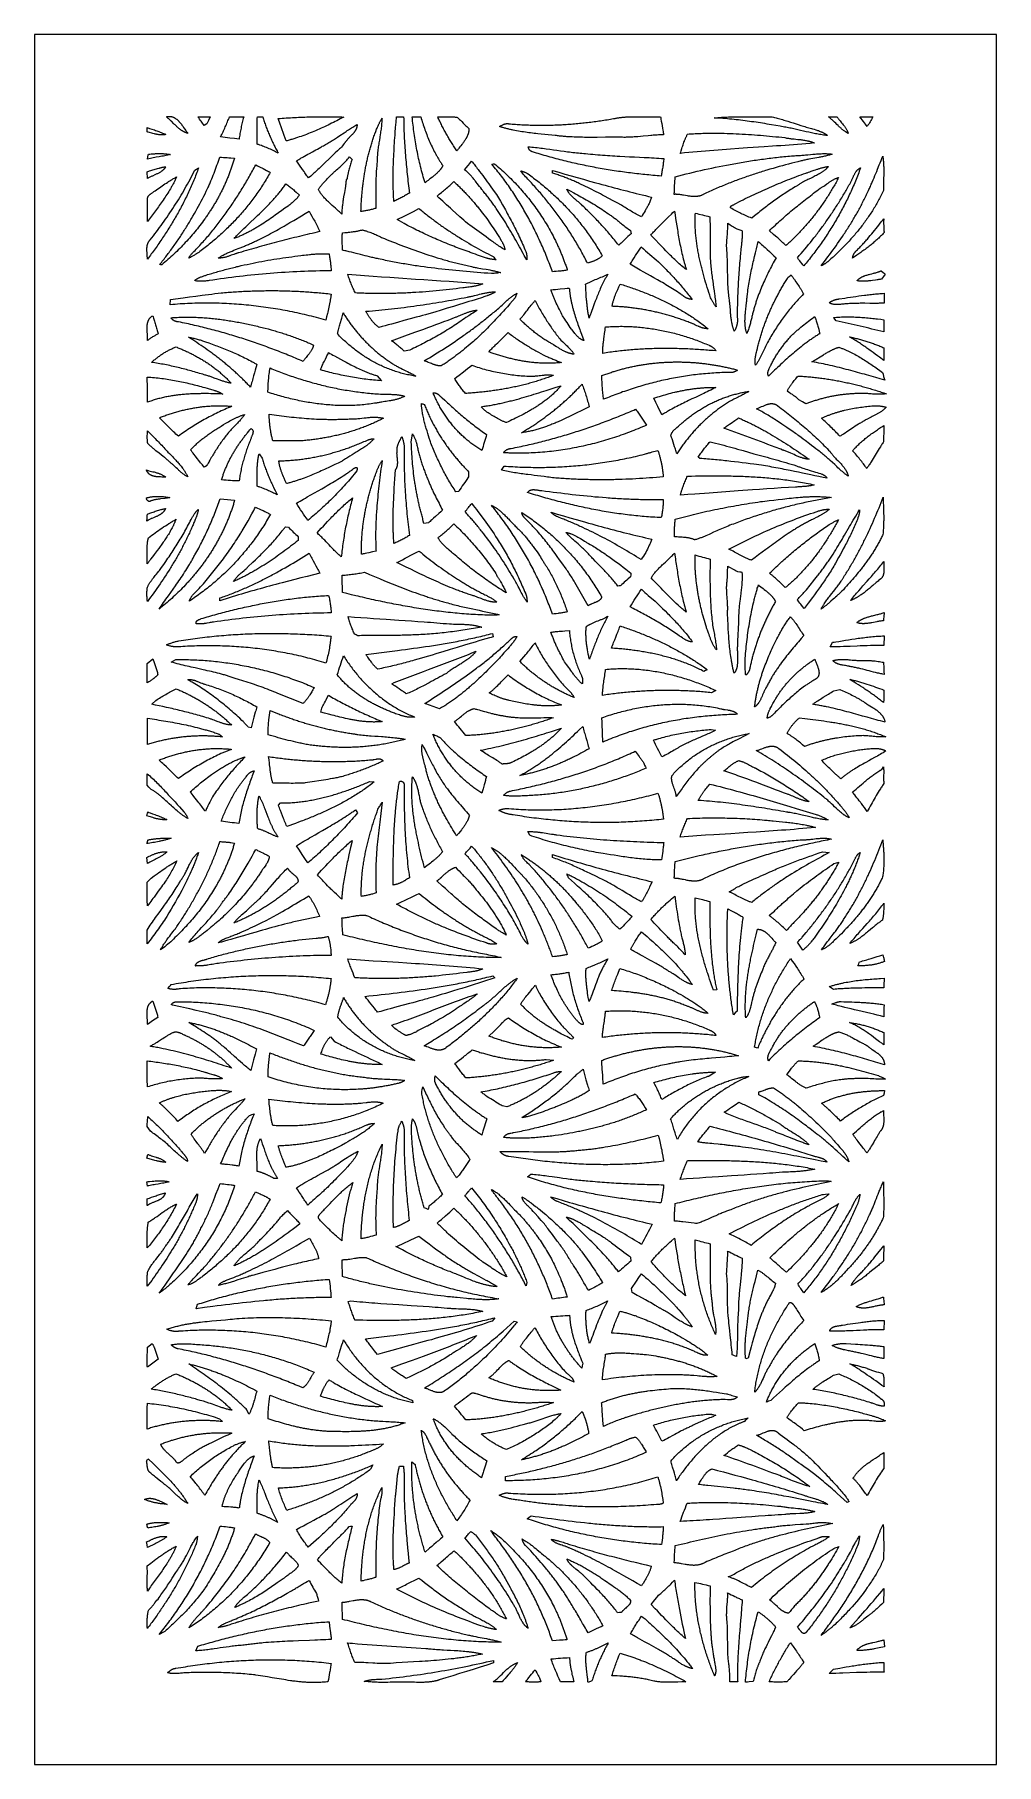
# Model space of a CAD drawing. Extents: x 138 to 547, y 3 to 737.
import ezdxf

# ---------------------------------------------------------------- set-up
doc = ezdxf.new("R2010")
doc.units = 0
doc.layers.add('LAYER_1', color=18, linetype='CONTINUOUS')

msp = doc.modelspace()

# ---------------------------------------------------------------- linework, layer by layer
at = {"layer": 'LAYER_1'}
for points in [[(138.38, 3), (546.62, 3), (546.62, 737.11), (138.38, 737.11)], [(194.09, 694.71), (193.97, 694.69), (193.84, 694.66), (193.71, 694.64), (193.58, 694.62), (193.46, 694.6), (193.33, 694.58), (193.2, 694.57), (193.08, 694.56), (192.95, 694.55), (192.82, 694.54), (192.57, 694.53), (192.32, 694.53), (192.07, 694.53), (191.82, 694.55), (191.57, 694.56), (191.32, 694.59), (191.07, 694.62), (190.82, 694.65), (190.57, 694.69), (190.32, 694.74), (190.08, 694.79), (189.83, 694.84), (189.58, 694.89), (189.33, 694.95), (189.09, 695.01), (188.59, 695.14), (188.1, 695.27), (187.12, 695.54), (186.63, 695.67), (186.38, 695.73), (186.13, 695.79), (186.16, 696.25), (186.18, 696.71), (186.23, 697.64), (187.22, 697.3), (188.21, 696.96), (189.21, 696.62), (189.7, 696.45), (190.2, 696.28), (190.69, 696.1), (191.18, 695.92), (191.67, 695.73), (192.16, 695.54), (192.65, 695.34), (193.13, 695.14), (193.37, 695.04), (193.62, 694.93), (193.85, 694.82)], [(203.37, 695.19), (203.2, 695.25), (203.03, 695.31), (202.86, 695.37), (202.69, 695.43), (202.52, 695.5), (202.36, 695.57), (202.2, 695.64), (202.03, 695.72), (201.87, 695.8), (201.72, 695.88), (201.56, 695.97), (201.41, 696.05), (201.25, 696.15), (201.1, 696.24), (200.95, 696.33), (200.8, 696.43), (200.65, 696.53), (200.51, 696.63), (200.36, 696.74), (200.22, 696.85), (200.07, 696.95), (199.93, 697.06), (199.65, 697.29), (199.37, 697.52), (199.1, 697.76), (198.82, 698), (198.56, 698.25), (198.29, 698.5), (198.02, 698.76), (197.76, 699.01), (197.5, 699.27), (196.45, 700.31), (196.19, 700.57), (195.93, 700.82), (195.66, 701.08), (195.4, 701.32), (195.13, 701.57), (194.86, 701.81), (194.58, 702.04), (194.31, 702.27), (194.52, 702.31), (194.72, 702.34), (194.93, 702.37), (195.13, 702.38), (195.32, 702.39), (195.52, 702.39), (195.71, 702.39), (195.9, 702.37), (196.08, 702.35), (196.26, 702.32), (196.44, 702.29), (196.62, 702.24), (196.79, 702.19), (196.97, 702.14), (197.14, 702.08), (197.3, 702.01), (197.47, 701.94), (197.63, 701.86), (197.79, 701.77), (197.94, 701.69), (198.1, 701.59), (198.25, 701.49), (198.4, 701.39), (198.55, 701.28), (198.7, 701.16), (198.84, 701.05), (198.98, 700.93), (199.12, 700.8), (199.26, 700.67), (199.4, 700.54), (199.54, 700.4), (199.67, 700.26), (199.8, 700.12), (199.93, 699.98), (200.06, 699.83), (200.19, 699.68), (200.31, 699.53), (200.44, 699.37), (200.56, 699.22), (200.68, 699.06), (200.93, 698.74), (201.16, 698.41), (201.39, 698.08), (201.62, 697.75), (202.07, 697.09), (202.51, 696.43), (202.73, 696.11), (202.94, 695.8), (203.16, 695.49)], [(211.47, 699.18), (210.34, 698.53), (210.02, 698.99), (209.7, 699.45), (209.38, 699.91), (209.05, 700.37), (208.72, 700.82), (208.38, 701.28), (208.04, 701.73), (207.7, 702.18), (209, 702.18), (210.28, 702.18), (211.57, 702.19), (212.86, 702.21), (212.16, 700.69)], [(225.18, 692.7), (223.21, 692.96), (221.25, 693.22), (219.28, 693.48), (218.3, 693.6), (217.32, 693.73), (217.58, 694.24), (217.84, 694.76), (218.09, 695.28), (218.35, 695.81), (218.59, 696.33), (218.84, 696.86), (219.08, 697.39), (219.32, 697.92), (219.55, 698.45), (219.78, 698.98), (220.01, 699.52), (220.24, 700.05), (220.46, 700.59), (220.68, 701.13), (220.9, 701.67), (221.12, 702.21), (222.62, 702.2), (224.12, 702.19), (225.63, 702.18), (226.38, 702.17), (227.13, 702.15), (226.97, 701.57), (226.82, 700.99), (226.67, 700.4), (226.53, 699.81), (226.39, 699.23), (226.26, 698.64), (226.13, 698.05), (226.01, 697.46), (225.89, 696.87), (225.78, 696.28), (225.67, 695.68), (225.56, 695.09), (225.46, 694.49), (225.36, 693.9), (225.27, 693.3)], [(241.77, 686.82), (241.23, 687.09), (240.69, 687.37), (240.15, 687.64), (239.61, 687.9), (239.06, 688.16), (238.52, 688.42), (237.97, 688.66), (237.41, 688.91), (236.86, 689.14), (236.3, 689.37), (235.74, 689.6), (235.18, 689.81), (234.62, 690.02), (234.05, 690.23), (233.48, 690.42), (233.19, 690.52), (232.9, 690.61), (232.88, 691.33), (232.86, 692.06), (232.85, 692.78), (232.83, 693.51), (232.82, 694.23), (232.82, 694.96), (232.82, 695.68), (232.82, 696.41), (232.82, 697.13), (232.83, 697.86), (232.84, 698.58), (232.85, 699.31), (232.87, 700.03), (232.89, 700.75), (232.91, 701.48), (232.94, 702.2), (235.24, 702.2), (235.39, 701.7), (235.55, 701.2), (235.7, 700.69), (235.87, 700.2), (236.03, 699.7), (236.2, 699.2), (236.38, 698.71), (236.55, 698.22), (236.73, 697.72), (236.92, 697.23), (237.11, 696.75), (237.3, 696.26), (237.5, 695.78), (237.7, 695.29), (237.9, 694.81), (238.11, 694.33), (238.32, 693.85), (238.53, 693.37), (238.74, 692.89), (238.96, 692.42), (239.18, 691.95), (239.41, 691.47), (239.63, 691), (239.86, 690.53), (240.09, 690.06), (240.32, 689.6), (240.56, 689.13), (240.8, 688.66), (241.04, 688.2), (241.28, 687.74), (241.52, 687.28)], [(269.61, 702.12), (268.88, 701.73), (268.15, 701.34), (267.41, 700.96), (266.67, 700.58), (265.93, 700.2), (265.19, 699.83), (264.45, 699.46), (263.71, 699.09), (262.96, 698.73), (262.21, 698.38), (261.46, 698.02), (260.71, 697.67), (259.96, 697.33), (259.2, 696.99), (258.44, 696.66), (257.68, 696.33), (256.92, 696), (256.15, 695.69), (255.39, 695.38), (254.62, 695.07), (253.85, 694.77), (253.07, 694.48), (252.3, 694.2), (251.52, 693.92), (250.74, 693.65), (249.96, 693.38), (249.57, 693.25), (249.17, 693.13), (248.78, 693), (248.39, 692.88), (247.99, 692.76), (247.6, 692.64), (247.2, 692.52), (246.8, 692.41), (246.41, 692.3), (246.01, 692.19), (245.61, 692.08), (245.21, 691.97), (244.79, 693.16), (244.36, 694.35), (243.93, 695.54), (243.5, 696.72), (243.06, 697.91), (242.63, 699.1), (241.75, 701.47), (242.62, 701.54), (243.48, 701.61), (244.35, 701.67), (245.22, 701.74), (246.09, 701.79), (246.96, 701.85), (247.83, 701.9), (248.7, 701.94), (249.57, 701.99), (250.44, 702.02), (251.32, 702.06), (252.19, 702.09), (253.06, 702.12), (253.93, 702.15), (254.8, 702.17), (255.67, 702.19), (256.54, 702.21), (257.41, 702.22), (258.28, 702.23), (259.15, 702.24), (260.03, 702.24), (260.9, 702.25), (261.77, 702.24), (262.64, 702.24), (263.51, 702.23), (264.38, 702.22), (265.26, 702.21), (266.13, 702.2), (267, 702.18), (267.87, 702.16), (268.74, 702.14)], [(254.65, 676.27), (254.32, 676.71), (254, 677.15), (253.68, 677.6), (253.36, 678.05), (253.05, 678.5), (252.73, 678.95), (252.11, 679.85), (250.86, 681.67), (250.24, 682.57), (249.92, 683.03), (249.61, 683.48), (249.93, 683.7), (250.26, 683.91), (250.59, 684.12), (250.92, 684.33), (251.26, 684.54), (251.59, 684.74), (251.93, 684.94), (252.26, 685.14), (252.6, 685.34), (252.94, 685.53), (253.63, 685.92), (254.31, 686.3), (255, 686.67), (256.38, 687.41), (257.75, 688.16), (258.44, 688.53), (259.13, 688.91), (259.81, 689.3), (260.15, 689.49), (260.48, 689.69), (260.97, 689.94), (261.44, 690.2), (261.92, 690.47), (262.39, 690.73), (262.86, 691.01), (263.33, 691.28), (263.8, 691.57), (264.26, 691.85), (264.72, 692.14), (265.18, 692.43), (265.64, 692.73), (266.1, 693.02), (267.01, 693.62), (267.91, 694.23), (269.73, 695.44), (270.63, 696.04), (271.09, 696.34), (271.55, 696.63), (272, 696.93), (272.46, 697.22), (272.92, 697.51), (273.39, 697.8), (273.85, 698.08), (274.32, 698.36), (274.79, 698.63), (275.26, 698.9), (275.26, 698.74), (275.24, 698.59), (275.23, 698.43), (275.21, 698.28), (275.18, 698.13), (275.16, 697.99), (275.12, 697.84), (275.09, 697.7), (275.05, 697.56), (275, 697.42), (274.95, 697.29), (274.9, 697.15), (274.85, 697.02), (274.79, 696.89), (274.73, 696.76), (274.66, 696.63), (274.59, 696.51), (274.52, 696.39), (274.45, 696.26), (274.37, 696.14), (274.29, 696.02), (274.21, 695.91), (274.13, 695.79), (274.04, 695.67), (273.96, 695.56), (273.87, 695.45), (273.68, 695.22), (273.49, 695), (273.3, 694.78), (273.09, 694.57), (272.89, 694.36), (272.47, 693.94), (272.05, 693.52), (271.84, 693.31), (271.64, 693.09), (271.43, 692.88), (271.23, 692.67), (271.03, 692.45), (270.84, 692.23), (270.66, 692), (270.57, 691.89), (270.48, 691.78), (270.4, 691.66), (270.31, 691.54), (270.23, 691.43), (270.15, 691.31), (269.78, 690.82), (269.4, 690.33), (269.03, 689.85), (268.66, 689.37), (268.21, 688.97), (267.77, 688.57), (267.33, 688.16), (266.89, 687.75), (266.02, 686.92), (265.16, 686.09), (264.29, 685.26), (263.43, 684.43), (261.71, 682.76), (260.84, 681.92), (259.98, 681.09), (259.1, 680.27), (258.67, 679.86), (258.23, 679.45), (257.79, 679.04), (257.35, 678.64), (256.9, 678.24), (256.46, 677.84), (256.01, 677.44), (255.56, 677.05), (255.11, 676.65)], [(283.2, 663.35), (282.82, 663.24), (282.43, 663.13), (282.04, 663.03), (281.65, 662.93), (281.26, 662.84), (280.87, 662.75), (280.47, 662.66), (280.08, 662.58), (279.68, 662.5), (279.29, 662.42), (278.89, 662.35), (278.5, 662.28), (278.1, 662.21), (277.7, 662.15), (277.3, 662.09), (276.9, 662.03), (276.94, 663.05), (276.96, 663.56), (276.98, 664.06), (277, 664.57), (277.03, 665.08), (277.06, 665.59), (277.09, 666.1), (277.12, 666.61), (277.15, 667.11), (277.19, 667.62), (277.23, 668.13), (277.27, 668.64), (277.31, 669.14), (277.36, 669.65), (277.4, 670.16), (277.45, 670.66), (277.5, 671.17), (277.56, 671.68), (277.61, 672.18), (277.67, 672.69), (277.73, 673.19), (277.79, 673.7), (277.86, 674.2), (277.92, 674.71), (277.99, 675.21), (278.06, 675.71), (278.14, 676.22), (278.21, 676.72), (278.29, 677.22), (278.37, 677.72), (278.46, 678.22), (278.54, 678.73), (278.63, 679.23), (278.72, 679.73), (278.81, 680.23), (278.9, 680.73), (279, 681.22), (279.1, 681.72), (279.2, 682.22), (279.31, 682.72), (279.41, 683.21), (279.52, 683.71), (279.63, 684.2), (279.75, 684.7), (279.86, 685.19), (279.98, 685.69), (280.1, 686.18), (280.23, 686.67), (280.35, 687.17), (280.48, 687.66), (280.62, 688.15), (280.75, 688.64), (280.89, 689.13), (281.03, 689.61), (281.17, 690.1), (281.31, 690.59), (281.46, 691.08), (281.61, 691.56), (281.76, 692.05), (281.91, 692.53), (282.07, 693.01), (282.23, 693.5), (282.4, 693.98), (282.6, 694.46), (282.79, 694.95), (283.18, 695.93), (283.57, 696.91), (283.77, 697.4), (283.97, 697.88), (284.18, 698.37), (284.39, 698.85), (284.5, 699.09), (284.61, 699.33), (284.72, 699.57), (284.84, 699.8), (284.95, 700.04), (285.07, 700.27), (285.19, 700.51), (285.32, 700.74), (285.44, 700.97), (285.57, 701.2), (285.71, 701.43), (285.84, 701.65), (285.83, 701.36), (285.82, 701.07), (285.8, 700.77), (285.78, 700.48), (285.76, 700.19), (285.74, 699.9), (285.69, 699.31), (285.63, 698.73), (285.57, 698.15), (285.5, 697.57), (285.42, 696.99), (285.34, 696.41), (285.26, 695.83), (285.17, 695.25), (285.08, 694.67), (284.9, 693.51), (284.71, 692.35), (284.53, 691.2), (284.44, 690.62), (284.35, 690.04), (284.27, 689.46), (284.19, 688.88), (284.11, 688.3), (284.05, 687.72), (283.98, 687.13), (283.93, 686.55), (283.88, 685.97), (283.86, 685.68), (283.84, 685.38), (283.82, 685.09), (283.81, 684.8), (283.79, 684.5), (283.78, 684.21), (283.78, 683.92), (283.77, 683.62), (283.77, 683.33), (283.77, 683.03), (283.7, 682.42), (283.64, 681.81), (283.58, 681.19), (283.52, 680.58), (283.48, 679.97), (283.43, 679.35), (283.39, 678.74), (283.36, 678.12), (283.33, 677.51), (283.3, 676.89), (283.28, 676.28), (283.26, 675.66), (283.25, 675.05), (283.23, 674.43), (283.22, 673.82), (283.21, 673.2), (283.2, 671.97), (283.2, 670.74), (283.2, 669.51), (283.21, 668.28), (283.21, 665.81), (283.21, 664.58)], [(297.45, 669.86), (297.05, 669.61), (296.65, 669.37), (296.25, 669.13), (295.85, 668.9), (295.44, 668.67), (295.04, 668.44), (294.63, 668.21), (294.22, 667.99), (293.81, 667.77), (293.39, 667.56), (292.98, 667.35), (292.56, 667.14), (292.14, 666.93), (291.73, 666.72), (291.31, 666.52), (290.88, 666.32), (290.85, 666.88), (290.81, 667.44), (290.78, 668.01), (290.75, 668.57), (290.72, 669.13), (290.7, 669.69), (290.67, 670.25), (290.65, 670.81), (290.63, 671.37), (290.62, 671.93), (290.6, 672.49), (290.59, 673.05), (290.58, 673.61), (290.58, 674.18), (290.57, 674.74), (290.57, 675.3), (290.57, 676.42), (290.58, 677.54), (290.59, 678.67), (290.61, 679.79), (290.64, 680.91), (290.67, 682.03), (290.71, 683.16), (290.76, 684.28), (290.81, 685.4), (290.87, 686.52), (290.93, 687.64), (290.99, 688.76), (291.06, 689.89), (291.13, 691.01), (291.21, 692.13), (291.29, 693.25), (291.37, 694.37), (291.45, 695.49), (291.62, 697.73), (291.79, 699.97), (291.97, 702.2), (295.03, 702.2), (295.04, 701.19), (295.06, 700.17), (295.08, 699.16), (295.11, 698.14), (295.14, 697.13), (295.17, 696.12), (295.22, 695.1), (295.26, 694.09), (295.31, 693.08), (295.37, 692.06), (295.43, 691.05), (295.49, 690.04), (295.56, 689.03), (295.63, 688.02), (295.71, 687), (295.79, 685.99), (295.87, 684.98), (295.96, 683.97), (296.05, 682.96), (296.14, 681.95), (296.23, 680.94), (296.33, 679.93), (296.43, 678.93), (296.54, 677.92), (296.64, 676.91), (296.75, 675.9), (296.87, 674.89), (296.98, 673.88), (297.21, 671.87)], [(311.67, 681.45), (311.58, 681.3), (311.5, 681.15), (311.42, 681.01), (311.33, 680.86), (311.24, 680.72), (311.15, 680.58), (311.05, 680.45), (310.96, 680.31), (310.86, 680.18), (310.76, 680.05), (310.66, 679.92), (310.56, 679.79), (310.46, 679.66), (310.35, 679.53), (310.24, 679.41), (310.14, 679.29), (309.91, 679.05), (309.69, 678.81), (309.45, 678.58), (309.22, 678.36), (308.98, 678.14), (308.73, 677.92), (308.48, 677.7), (308.23, 677.49), (307.98, 677.28), (307.72, 677.08), (307.21, 676.67), (306.17, 675.86), (305.65, 675.46), (305.39, 675.25), (305.14, 675.05), (304.88, 674.84), (304.63, 674.63), (304.38, 674.42), (304.14, 674.2), (303.88, 675.05), (303.62, 675.91), (303.37, 676.76), (303.12, 677.62), (302.89, 678.48), (302.65, 679.34), (302.43, 680.21), (302.21, 681.07), (302, 681.94), (301.79, 682.81), (301.59, 683.68), (301.39, 684.55), (301.2, 685.42), (301.02, 686.29), (300.84, 687.17), (300.67, 688.05), (300.51, 688.93), (300.35, 689.8), (300.19, 690.68), (300.04, 691.57), (299.9, 692.45), (299.76, 693.33), (299.63, 694.22), (299.5, 695.1), (299.38, 695.99), (299.26, 696.88), (299.15, 697.76), (299.05, 698.65), (298.94, 699.54), (298.85, 700.43), (298.76, 701.32), (298.67, 702.21), (299.59, 702.2), (300.5, 702.2), (302.32, 702.19), (302.52, 701.51), (302.72, 700.82), (302.92, 700.14), (303.14, 699.45), (303.36, 698.77), (303.58, 698.09), (303.81, 697.41), (304.05, 696.74), (304.29, 696.06), (304.54, 695.39), (304.8, 694.72), (305.06, 694.06), (305.33, 693.39), (305.6, 692.73), (305.88, 692.07), (306.17, 691.42), (306.46, 690.76), (306.76, 690.12), (307.07, 689.47), (307.38, 688.83), (307.7, 688.19), (308.03, 687.56), (308.36, 686.92), (308.7, 686.3), (308.87, 685.99), (309.05, 685.68), (309.22, 685.37), (309.4, 685.06), (309.58, 684.75), (309.76, 684.45), (309.94, 684.14), (310.13, 683.84), (310.31, 683.53), (310.5, 683.23), (310.69, 682.93), (310.88, 682.63), (311.08, 682.34), (311.27, 682.04), (311.47, 681.74)], [(322.73, 697.23), (322.73, 697.05), (322.72, 696.87), (322.71, 696.7), (322.7, 696.52), (322.68, 696.35), (322.66, 696.18), (322.63, 696), (322.6, 695.84), (322.57, 695.67), (322.53, 695.5), (322.49, 695.34), (322.44, 695.17), (322.39, 695.01), (322.34, 694.85), (322.29, 694.69), (322.23, 694.53), (322.17, 694.38), (322.11, 694.22), (322.04, 694.07), (321.97, 693.91), (321.9, 693.76), (321.83, 693.61), (321.75, 693.46), (321.67, 693.31), (321.59, 693.16), (321.51, 693.01), (321.42, 692.87), (321.33, 692.72), (321.15, 692.43), (320.97, 692.15), (320.77, 691.87), (320.57, 691.59), (320.37, 691.31), (320.16, 691.04), (319.95, 690.76), (319.74, 690.49), (319.31, 689.96), (318.87, 689.43), (318.45, 688.9), (318.24, 688.63), (318.03, 688.37), (317.83, 688.11), (317.63, 687.84), (317.33, 688.26), (317.04, 688.69), (316.75, 689.11), (316.47, 689.54), (316.18, 689.97), (315.9, 690.4), (315.62, 690.83), (315.35, 691.27), (315.07, 691.7), (314.8, 692.14), (314.54, 692.58), (314.27, 693.02), (314.01, 693.47), (313.75, 693.91), (313.49, 694.36), (313.24, 694.81), (312.99, 695.26), (312.74, 695.71), (312.49, 696.16), (312.25, 696.61), (312.01, 697.07), (311.77, 697.53), (311.54, 697.99), (311.3, 698.45), (311.07, 698.91), (310.84, 699.37), (310.62, 699.84), (310.4, 700.3), (310.17, 700.77), (309.96, 701.24), (309.74, 701.71), (309.53, 702.18), (309.79, 702.18), (310.05, 702.17), (310.31, 702.17), (310.57, 702.17), (311.1, 702.17), (311.62, 702.18), (312.67, 702.22), (313.2, 702.23), (313.72, 702.25), (314.25, 702.25), (314.51, 702.25), (314.77, 702.25), (315.03, 702.25), (315.3, 702.24), (315.56, 702.23), (315.82, 702.22), (316.08, 702.2), (316.34, 702.18), (316.59, 702.15), (316.85, 702.12), (317.11, 702.09), (317.37, 702.05), (317.62, 702), (317.88, 701.95), (318.19, 701.67), (318.5, 701.37), (318.8, 701.08), (319.1, 700.78), (319.4, 700.48), (319.7, 700.18), (320.29, 699.57), (320.88, 698.97), (321.18, 698.67), (321.48, 698.37), (321.79, 698.08), (322.1, 697.79), (322.41, 697.51), (322.57, 697.37)], [(405.34, 694.6), (404.8, 694.58), (404.25, 694.56), (403.7, 694.54), (403.16, 694.51), (402.61, 694.48), (402.07, 694.44), (401.52, 694.4), (400.98, 694.36), (400.43, 694.31), (399.89, 694.27), (398.8, 694.17), (396.62, 693.96), (395.54, 693.87), (394.45, 693.77), (393.9, 693.73), (393.36, 693.69), (392.81, 693.65), (392.27, 693.61), (391.72, 693.58), (391.17, 693.56), (390.63, 693.53), (390.08, 693.52), (389.53, 693.51), (388.99, 693.5), (388.44, 693.5), (387.89, 693.51), (387, 693.52), (386.11, 693.53), (385.22, 693.53), (384.33, 693.53), (383.43, 693.53), (382.54, 693.53), (380.76, 693.52), (377.19, 693.49), (375.41, 693.49), (374.52, 693.48), (373.62, 693.49), (372.73, 693.49), (371.84, 693.5), (370.95, 693.51), (370.06, 693.53), (369.17, 693.55), (368.28, 693.58), (367.39, 693.62), (366.5, 693.66), (365.61, 693.71), (364.72, 693.76), (364.27, 693.79), (363.83, 693.82), (363.39, 693.86), (362.94, 693.9), (362.5, 693.94), (362.05, 693.98), (361.61, 694.02), (361.17, 694.07), (360.72, 694.12), (360.28, 694.17), (359.84, 694.22), (359.39, 694.28), (357.9, 694.43), (356.41, 694.57), (354.91, 694.72), (353.42, 694.87), (351.92, 695.03), (351.17, 695.11), (350.43, 695.19), (349.68, 695.28), (348.93, 695.37), (348.19, 695.47), (347.44, 695.57), (346.7, 695.67), (345.96, 695.78), (345.21, 695.9), (344.47, 696.02), (343.73, 696.14), (342.99, 696.28), (342.26, 696.42), (341.52, 696.57), (341.15, 696.64), (340.79, 696.72), (340.42, 696.8), (340.06, 696.89), (339.69, 696.97), (339.33, 697.06), (338.96, 697.15), (338.6, 697.24), (338.23, 697.34), (337.87, 697.44), (337.51, 697.53), (337.15, 697.64), (336.78, 697.74), (336.42, 697.85), (336.06, 697.96), (335.7, 698.07), (336.16, 698.33), (336.4, 698.47), (336.63, 698.6), (336.87, 698.72), (337.11, 698.84), (337.23, 698.89), (337.35, 698.95), (337.47, 699), (337.59, 699.05), (337.72, 699.09), (337.84, 699.14), (337.96, 699.18), (338.09, 699.21), (338.22, 699.24), (338.34, 699.27), (338.47, 699.29), (338.6, 699.31), (338.73, 699.33), (338.86, 699.34), (338.99, 699.34), (339.12, 699.34), (339.26, 699.33), (339.39, 699.32), (339.53, 699.3), (339.66, 699.28), (340.36, 699.22), (341.05, 699.16), (341.75, 699.1), (342.44, 699.05), (343.14, 699), (343.84, 698.95), (344.53, 698.91), (345.23, 698.87), (345.93, 698.84), (346.62, 698.8), (347.32, 698.77), (348.02, 698.75), (348.72, 698.73), (349.41, 698.71), (350.11, 698.69), (350.81, 698.68), (351.51, 698.67), (352.2, 698.66), (352.9, 698.66), (353.6, 698.66), (354.3, 698.66), (354.99, 698.66), (355.69, 698.67), (356.39, 698.68), (357.09, 698.7), (357.78, 698.72), (358.48, 698.74), (359.18, 698.76), (359.87, 698.79), (360.57, 698.82), (361.27, 698.85), (361.97, 698.88), (362.66, 698.92), (363.36, 698.96), (364.06, 699.01), (364.75, 699.05), (365.45, 699.1), (366.14, 699.16), (366.84, 699.21), (367.53, 699.27), (368.23, 699.33), (368.93, 699.39), (369.62, 699.46), (370.31, 699.53), (371.01, 699.6), (371.7, 699.67), (372.4, 699.75), (373.09, 699.83), (373.78, 699.91), (374.48, 700), (375.17, 700.09), (375.86, 700.18), (376.55, 700.27), (377.24, 700.36), (377.93, 700.46), (378.63, 700.56), (379.32, 700.66), (380.01, 700.77), (380.7, 700.88), (381.38, 700.99), (382.07, 701.1), (382.76, 701.21), (383.45, 701.33), (384.14, 701.45), (384.44, 701.51), (384.75, 701.57), (385.06, 701.63), (385.37, 701.68), (385.68, 701.74), (385.99, 701.78), (386.29, 701.83), (386.6, 701.87), (386.91, 701.91), (387.22, 701.95), (387.53, 701.98), (387.84, 702.01), (388.15, 702.04), (388.46, 702.07), (388.77, 702.1), (389.08, 702.12), (389.39, 702.14), (389.71, 702.16), (390.33, 702.19), (390.95, 702.21), (391.57, 702.23), (392.2, 702.25), (392.82, 702.25), (393.45, 702.26), (394.07, 702.25), (394.7, 702.25), (395.32, 702.24), (396.57, 702.22), (399.07, 702.17), (399.7, 702.17), (400.32, 702.16), (400.95, 702.16), (401.57, 702.16), (402.19, 702.16), (402.82, 702.17), (403.44, 702.18), (404.06, 702.2), (404.14, 701.72), (404.21, 701.25), (404.38, 700.3), (404.54, 699.35), (404.71, 698.4), (404.88, 697.45), (405.05, 696.5), (405.12, 696.02), (405.2, 695.55), (405.27, 695.07)], [(474.98, 694.29), (474.69, 694.31), (474.4, 694.34), (474.11, 694.37), (473.82, 694.41), (473.25, 694.48), (472.67, 694.55), (472.09, 694.64), (471.52, 694.73), (470.95, 694.83), (470.37, 694.93), (469.8, 695.04), (469.23, 695.15), (468.66, 695.27), (468.09, 695.39), (467.52, 695.51), (466.95, 695.64), (465.81, 695.9), (464.67, 696.17), (463.53, 696.43), (462.4, 696.7), (461.26, 696.96), (460.69, 697.09), (460.12, 697.22), (459.55, 697.34), (458.98, 697.46), (458.41, 697.57), (457.83, 697.68), (457.26, 697.79), (456.68, 697.89), (454.83, 698.21), (452.97, 698.54), (451.11, 698.85), (450.18, 699), (449.25, 699.16), (448.32, 699.31), (447.39, 699.45), (446.46, 699.6), (445.53, 699.74), (444.6, 699.88), (443.66, 700.02), (442.73, 700.15), (441.8, 700.28), (440.86, 700.4), (439.93, 700.53), (439, 700.64), (438.06, 700.76), (437.12, 700.87), (436.19, 700.97), (435.25, 701.08), (434.32, 701.17), (433.38, 701.27), (432.44, 701.35), (431.5, 701.44), (430.56, 701.51), (429.62, 701.59), (428.68, 701.65), (427.74, 701.71), (426.8, 701.77), (427.57, 701.84), (428.33, 701.9), (429.1, 701.95), (429.87, 702), (430.63, 702.05), (431.4, 702.09), (432.17, 702.12), (432.93, 702.15), (433.7, 702.18), (434.47, 702.2), (435.24, 702.21), (436.01, 702.22), (436.77, 702.23), (437.54, 702.24), (438.31, 702.24), (439.08, 702.25), (439.85, 702.24), (440.62, 702.24), (442.15, 702.23), (443.69, 702.21), (445.23, 702.19), (448.3, 702.16), (449.84, 702.14), (451.37, 702.14), (451.94, 702.02), (452.5, 701.89), (453.07, 701.76), (453.63, 701.62), (454.19, 701.48), (454.75, 701.33), (455.31, 701.17), (455.86, 701.01), (456.42, 700.85), (456.97, 700.68), (457.53, 700.51), (458.08, 700.34), (459.19, 699.99), (460.29, 699.63), (462.5, 698.91), (463.61, 698.56), (464.16, 698.38), (464.72, 698.21), (465.28, 698.05), (465.83, 697.88), (466.39, 697.72), (466.95, 697.57), (467.51, 697.42), (468.07, 697.27), (468.63, 697.13), (469.2, 697), (469.95, 696.74), (470.33, 696.61), (470.71, 696.47), (471.09, 696.34), (471.46, 696.19), (471.84, 696.05), (472.2, 695.89), (472.39, 695.81), (472.57, 695.73), (472.75, 695.64), (472.93, 695.56), (473.11, 695.47), (473.29, 695.38), (473.47, 695.28), (473.64, 695.18), (473.82, 695.08), (473.99, 694.98), (474.16, 694.87), (474.33, 694.76), (474.49, 694.65), (474.66, 694.53), (474.82, 694.41)], [(483.73, 695.17), (483.58, 695.25), (483.43, 695.33), (483.28, 695.42), (483.14, 695.5), (482.99, 695.59), (482.84, 695.68), (482.7, 695.78), (482.56, 695.87), (482.28, 696.06), (482, 696.26), (481.73, 696.47), (481.46, 696.68), (481.19, 696.89), (480.93, 697.11), (480.67, 697.34), (480.42, 697.56), (480.16, 697.79), (479.91, 698.03), (479.66, 698.26), (479.41, 698.5), (478.91, 698.98), (478.42, 699.46), (477.92, 699.94), (477.42, 700.42), (477.17, 700.66), (476.92, 700.89), (476.66, 701.12), (476.4, 701.35), (476.14, 701.57), (475.88, 701.79), (475.61, 702), (475.34, 702.21), (477.15, 702.2), (478.05, 702.19), (478.95, 702.19), (479.1, 701.97), (479.26, 701.76), (479.42, 701.54), (479.58, 701.33), (479.74, 701.12), (479.91, 700.91), (480.25, 700.5), (480.93, 699.68), (481.27, 699.27), (481.61, 698.85), (481.77, 698.64), (481.93, 698.43), (482.09, 698.22), (482.25, 698), (482.4, 697.78), (482.55, 697.56), (482.69, 697.34), (482.83, 697.12), (482.97, 696.89), (483.1, 696.65), (483.22, 696.42), (483.34, 696.18), (483.45, 695.93), (483.5, 695.81), (483.55, 695.68), (483.6, 695.55), (483.65, 695.43), (483.69, 695.3)], [(494.23, 702.15), (493.64, 701.13), (493.34, 700.62), (493.03, 700.11), (492.73, 699.61), (492.42, 699.11), (492.11, 698.61), (491.8, 698.12), (491, 699.14), (490.2, 700.16), (488.58, 702.21), (489.99, 702.2), (491.41, 702.19), (492.82, 702.17)], [(469.35, 691.11), (467.57, 690.95), (465.79, 690.8), (464.02, 690.65), (462.24, 690.51), (460.46, 690.37), (458.69, 690.23), (456.91, 690.1), (455.13, 689.97), (453.35, 689.84), (451.57, 689.72), (448.02, 689.47), (440.9, 688.99), (437.34, 688.75), (433.78, 688.5), (432, 688.37), (430.22, 688.24), (428.45, 688.11), (426.67, 687.97), (424.89, 687.83), (423.11, 687.68), (421.34, 687.53), (419.56, 687.38), (417.78, 687.22), (416.01, 687.05), (414.23, 686.88), (412.46, 686.7), (412.63, 687.22), (412.8, 687.74), (413.13, 688.79), (413.3, 689.31), (413.47, 689.84), (413.65, 690.36), (413.83, 690.88), (414.01, 691.39), (414.2, 691.91), (414.3, 692.17), (414.4, 692.42), (414.5, 692.68), (414.61, 692.93), (414.71, 693.18), (414.82, 693.43), (414.93, 693.68), (415.05, 693.93), (415.16, 694.18), (415.28, 694.43), (415.41, 694.67), (415.53, 694.92), (416.18, 694.96), (416.82, 695), (417.47, 695.03), (418.11, 695.06), (418.76, 695.09), (419.4, 695.12), (420.05, 695.15), (420.69, 695.17), (421.34, 695.19), (421.98, 695.21), (422.63, 695.22), (423.28, 695.24), (423.92, 695.25), (424.57, 695.26), (425.21, 695.26), (425.86, 695.27), (426.5, 695.27), (427.15, 695.27), (427.79, 695.26), (428.44, 695.26), (429.09, 695.25), (429.73, 695.24), (430.38, 695.23), (431.02, 695.22), (432.31, 695.19), (433.6, 695.14), (434.89, 695.1), (436.19, 695.04), (437.48, 694.98), (438.77, 694.91), (440.06, 694.84), (441.35, 694.75), (442.64, 694.67), (443.92, 694.57), (445.21, 694.47), (446.5, 694.37), (447.79, 694.26), (449.08, 694.15), (450.37, 694.03), (451.65, 693.91), (452.94, 693.78), (454.23, 693.65), (455.51, 693.52), (456.8, 693.38), (457.19, 693.3), (457.58, 693.22), (457.97, 693.16), (458.37, 693.09), (458.76, 693.04), (459.16, 692.98), (459.56, 692.94), (459.96, 692.89), (460.75, 692.81), (461.55, 692.73), (462.35, 692.65), (463.15, 692.57), (463.54, 692.52), (463.94, 692.47), (464.34, 692.42), (464.73, 692.36), (465.13, 692.3), (465.52, 692.23), (465.91, 692.16), (466.3, 692.08), (466.49, 692.04), (466.69, 691.99), (466.88, 691.95), (467.07, 691.9), (467.27, 691.84), (467.46, 691.79), (467.65, 691.73), (467.84, 691.68), (468.03, 691.62), (468.22, 691.55), (468.41, 691.49), (468.6, 691.42), (468.79, 691.34), (468.97, 691.27), (469.16, 691.19)], [(196.13, 686.2), (195.52, 686.06), (194.9, 685.93), (194.29, 685.81), (193.67, 685.69), (193.06, 685.58), (192.44, 685.47), (191.21, 685.25), (189.97, 685.03), (189.35, 684.91), (188.74, 684.8), (188.12, 684.68), (187.51, 684.55), (186.89, 684.42), (186.28, 684.28), (186.49, 685.3), (186.6, 685.87), (186.7, 686.33), (187.29, 686.4), (187.88, 686.46), (188.47, 686.51), (188.76, 686.53), (189.06, 686.55), (189.36, 686.56), (189.65, 686.58), (189.95, 686.59), (190.24, 686.6), (190.54, 686.61), (190.83, 686.62), (191.13, 686.62), (191.42, 686.62), (191.72, 686.62), (192.02, 686.61), (192.31, 686.61), (192.61, 686.59), (192.9, 686.58), (193.2, 686.56), (193.49, 686.54), (193.78, 686.52), (194.08, 686.49), (194.37, 686.46), (194.67, 686.43), (194.96, 686.39), (195.25, 686.35), (195.54, 686.3), (195.84, 686.25)], [(192.35, 639.35), (192.14, 639.39), (191.9, 639.44), (191.65, 639.49), (191.45, 639.53), (191.83, 639.99), (192.2, 640.45), (192.58, 640.91), (192.95, 641.37), (193.32, 641.84), (193.69, 642.31), (194.05, 642.77), (194.42, 643.24), (194.78, 643.72), (195.14, 644.19), (195.5, 644.67), (195.85, 645.14), (196.2, 645.62), (196.56, 646.1), (196.9, 646.59), (197.25, 647.07), (197.6, 647.55), (197.94, 648.04), (198.28, 648.53), (198.62, 649.02), (198.96, 649.51), (199.29, 650), (199.63, 650.49), (199.96, 650.99), (200.29, 651.49), (200.61, 651.98), (200.94, 652.48), (201.26, 652.98), (201.58, 653.49), (201.9, 653.99), (202.22, 654.49), (202.54, 655), (202.85, 655.51), (203.17, 656.01), (203.48, 656.52), (203.79, 657.03), (204.09, 657.55), (204.4, 658.06), (204.71, 658.57), (205.01, 659.09), (205.61, 660.12), (206.2, 661.16), (206.79, 662.2), (207.37, 663.24), (207.94, 664.29), (208.51, 665.35), (209.07, 666.4), (209.63, 667.46), (210.18, 668.52), (210.73, 669.59), (211.26, 670.66), (211.8, 671.73), (211.98, 672.14), (212.17, 672.54), (212.35, 672.95), (212.53, 673.36), (212.71, 673.77), (212.88, 674.18), (213.23, 675), (213.57, 675.83), (213.9, 676.66), (214.23, 677.49), (214.55, 678.32), (214.87, 679.16), (215.18, 680), (215.49, 680.83), (215.79, 681.68), (216.09, 682.52), (216.39, 683.36), (216.98, 685.05), (217.76, 685.02), (218.53, 684.98), (219.31, 684.94), (220.08, 684.89), (220.86, 684.84), (221.63, 684.78), (223.17, 684.66), (223.05, 684.24), (222.93, 683.82), (222.8, 683.39), (222.67, 682.97), (222.54, 682.55), (222.41, 682.13), (222.28, 681.71), (222.14, 681.3), (222, 680.88), (221.86, 680.46), (221.71, 680.05), (221.57, 679.64), (221.42, 679.22), (221.27, 678.81), (221.12, 678.4), (220.96, 677.99), (220.8, 677.58), (220.64, 677.18), (220.48, 676.77), (220.32, 676.36), (220.15, 675.96), (219.98, 675.56), (219.81, 675.15), (219.64, 674.75), (219.46, 674.35), (219.29, 673.95), (219.11, 673.56), (218.93, 673.16), (218.74, 672.76), (218.56, 672.37), (218.37, 671.98), (218.18, 671.58), (217.99, 671.19), (217.8, 670.8), (217.6, 670.41), (217.4, 670.02), (217.2, 669.64), (217, 669.25), (216.8, 668.87), (216.59, 668.48), (216.38, 668.1), (216.18, 667.72), (215.96, 667.34), (215.75, 666.96), (215.54, 666.58), (215.32, 666.2), (215.1, 665.83), (214.88, 665.45), (214.66, 665.08), (214.43, 664.71), (214.21, 664.33), (213.98, 663.96), (213.75, 663.59), (213.52, 663.23), (213.28, 662.86), (213.05, 662.49), (212.81, 662.13), (212.57, 661.77), (212.33, 661.4), (212.09, 661.04), (211.85, 660.68), (211.6, 660.32), (211.36, 659.97), (211.11, 659.61), (210.86, 659.25), (210.61, 658.9), (210.1, 658.2), (209.58, 657.5), (209.06, 656.8), (208.54, 656.11), (208, 655.42), (207.46, 654.74), (206.92, 654.07), (206.37, 653.4), (205.81, 652.73), (205.25, 652.07), (204.68, 651.41), (204.11, 650.76), (203.53, 650.11), (202.95, 649.47), (202.36, 648.84), (201.77, 648.2), (201.17, 647.58), (200.57, 646.96), (199.96, 646.34), (199.35, 645.73), (198.73, 645.12), (198.11, 644.52), (197.49, 643.93), (196.86, 643.34), (196.23, 642.75), (195.59, 642.17), (194.95, 641.6), (194.3, 641.03), (193.66, 640.47), (193, 639.91)], [(268.75, 660.96), (268.43, 661.27), (268.1, 661.57), (267.77, 661.88), (267.44, 662.18), (266.77, 662.78), (266.09, 663.38), (265.41, 663.99), (264.74, 664.59), (264.4, 664.89), (264.07, 665.2), (263.73, 665.51), (263.4, 665.82), (263.07, 666.13), (262.75, 666.45), (262.43, 666.77), (262.11, 667.09), (261.8, 667.42), (261.5, 667.75), (261.2, 668.08), (261.05, 668.25), (260.9, 668.42), (260.76, 668.59), (260.61, 668.77), (260.47, 668.94), (260.33, 669.12), (260.2, 669.29), (260.06, 669.47), (259.93, 669.65), (259.79, 669.84), (259.66, 670.02), (259.54, 670.21), (259.41, 670.39), (259.29, 670.58), (259.17, 670.77), (259.05, 670.96), (258.93, 671.16), (258.82, 671.35), (258.98, 671.61), (259.15, 671.87), (259.32, 672.12), (259.5, 672.37), (259.68, 672.61), (259.86, 672.85), (260.05, 673.09), (260.24, 673.32), (260.43, 673.55), (260.63, 673.78), (260.83, 674.01), (261.03, 674.23), (261.24, 674.45), (261.44, 674.67), (261.65, 674.89), (261.86, 675.11), (262.29, 675.54), (262.71, 675.97), (263.57, 676.82), (264, 677.25), (264.42, 677.68), (264.62, 677.9), (264.83, 678.12), (265.04, 678.34), (265.24, 678.56), (265.69, 678.94), (266.15, 679.32), (266.59, 679.71), (267.04, 680.1), (267.48, 680.5), (267.92, 680.9), (268.35, 681.3), (268.78, 681.71), (269.2, 682.13), (269.62, 682.55), (270.04, 682.97), (270.45, 683.4), (270.85, 683.83), (271.25, 684.27), (271.65, 684.72), (272.04, 685.17), (273.11, 684.09), (272.94, 683.6), (272.78, 683.11), (272.63, 682.61), (272.47, 682.11), (272.32, 681.61), (272.17, 681.12), (272.03, 680.61), (271.89, 680.11), (271.76, 679.61), (271.64, 679.11), (271.52, 678.6), (271.41, 678.09), (271.36, 677.84), (271.3, 677.58), (271.26, 677.33), (271.21, 677.07), (271.16, 676.82), (271.12, 676.56), (271.08, 676.3), (271.04, 676.04), (270.65, 675.47), (270.6, 675.01), (270.55, 674.56), (270.49, 674.1), (270.43, 673.65), (270.36, 673.2), (270.3, 672.74), (270.16, 671.84), (270.01, 670.93), (269.86, 670.03), (269.56, 668.23), (269.42, 667.32), (269.35, 666.87), (269.28, 666.42), (269.21, 665.97), (269.15, 665.51), (269.09, 665.06), (269.04, 664.61), (268.98, 664.15), (268.94, 663.7), (268.89, 663.24), (268.85, 662.79), (268.82, 662.33), (268.79, 661.87), (268.77, 661.42)], [(346.83, 645.05), (346.88, 644.94), (346.92, 644.84), (346.96, 644.73), (347, 644.62), (347.04, 644.51), (347.07, 644.4), (347.1, 644.29), (347.13, 644.18), (347.15, 644.07), (347.17, 643.96), (347.19, 643.85), (347.21, 643.74), (347.23, 643.62), (347.24, 643.51), (347.26, 643.28), (347.28, 643.06), (347.28, 642.83), (347.29, 642.6), (347.29, 642.37), (347.28, 642.15), (347.27, 641.92), (347.25, 641.47), (346.24, 643.34), (345.73, 644.27), (345.23, 645.2), (344.71, 646.14), (344.2, 647.07), (343.68, 648), (343.17, 648.92), (342.64, 649.85), (342.12, 650.77), (341.59, 651.69), (341.06, 652.61), (340.52, 653.53), (339.98, 654.44), (339.43, 655.35), (338.88, 656.26), (338.33, 657.16), (337.76, 658.06), (337.2, 658.96), (336.62, 659.85), (336.05, 660.74), (335.46, 661.62), (335.16, 662.06), (334.87, 662.5), (334.57, 662.94), (334.27, 663.37), (333.97, 663.81), (333.66, 664.24), (333.36, 664.67), (333.05, 665.1), (332.74, 665.53), (332.43, 665.96), (332.12, 666.39), (331.8, 666.81), (331.48, 667.24), (331.16, 667.66), (330.84, 668.08), (330.52, 668.5), (330.19, 668.91), (329.87, 669.33), (329.53, 669.74), (329.2, 670.16), (328.95, 670.46), (328.7, 670.77), (328.45, 671.08), (328.2, 671.39), (327.72, 672.02), (327.23, 672.65), (326.27, 673.92), (325.78, 674.55), (325.54, 674.87), (325.29, 675.18), (325.05, 675.49), (324.8, 675.8), (324.54, 676.11), (324.29, 676.41), (324.03, 676.71), (323.77, 677.01), (323.5, 677.31), (323.23, 677.59), (322.96, 677.88), (322.68, 678.16), (322.4, 678.44), (322.11, 678.71), (321.81, 678.97), (321.67, 679.1), (321.52, 679.23), (321.36, 679.36), (321.21, 679.48), (321.05, 679.61), (320.9, 679.73), (322.38, 681.52), (323.12, 682.42), (323.86, 683.33), (324.21, 682.91), (324.56, 682.49), (324.91, 682.07), (325.25, 681.64), (325.59, 681.21), (325.93, 680.78), (326.27, 680.35), (326.61, 679.92), (326.94, 679.49), (327.28, 679.05), (327.94, 678.18), (328.59, 677.3), (329.24, 676.42), (329.89, 675.54), (330.53, 674.65), (331.17, 673.76), (331.81, 672.87), (333.09, 671.09), (334.37, 669.31), (335.23, 667.84), (336.08, 666.37), (336.94, 664.89), (337.36, 664.15), (337.78, 663.41), (338.2, 662.67), (338.61, 661.92), (339.03, 661.18), (339.44, 660.43), (339.85, 659.68), (340.25, 658.93), (340.66, 658.18), (341.06, 657.43), (341.45, 656.67), (341.84, 655.91), (342.23, 655.16), (342.61, 654.39), (342.99, 653.63), (343.37, 652.86), (343.74, 652.09), (344.1, 651.32), (344.47, 650.55), (344.82, 649.77), (345.17, 648.99), (345.51, 648.21), (345.85, 647.42), (346.19, 646.64), (346.51, 645.84)], [(404.31, 677.09), (403.45, 677.15), (402.58, 677.22), (401.71, 677.3), (400.85, 677.37), (399.98, 677.45), (399.12, 677.53), (398.25, 677.61), (397.39, 677.7), (396.52, 677.79), (395.66, 677.88), (394.79, 677.97), (393.93, 678.07), (393.06, 678.17), (392.2, 678.27), (391.34, 678.38), (390.47, 678.49), (389.61, 678.6), (388.75, 678.71), (387.89, 678.83), (387.02, 678.95), (386.16, 679.07), (385.3, 679.2), (384.44, 679.33), (383.58, 679.46), (382.72, 679.59), (381.86, 679.73), (381, 679.87), (380.14, 680.02), (379.29, 680.16), (378.43, 680.31), (377.57, 680.47), (376.72, 680.62), (375.86, 680.78), (375.01, 680.95), (374.15, 681.11), (373.3, 681.28), (372.44, 681.45), (371.59, 681.63), (370.74, 681.81), (369.89, 681.99), (369.04, 682.17), (368.19, 682.36), (367.34, 682.55), (366.49, 682.75), (365.64, 682.95), (364.79, 683.15), (363.95, 683.35), (363.1, 683.56), (362.26, 683.77), (361.41, 683.99), (360.57, 684.21), (359.73, 684.43), (358.88, 684.66), (358.04, 684.88), (357.2, 685.12), (356.36, 685.35), (355.53, 685.59), (354.69, 685.84), (353.85, 686.08), (353.02, 686.33), (352.18, 686.59), (351.35, 686.84), (350.52, 687.1), (349.68, 687.37), (349.59, 687.39), (349.5, 687.42), (349.42, 687.45), (349.33, 687.49), (349.25, 687.52), (349.17, 687.56), (349.09, 687.6), (349.01, 687.65), (348.94, 687.69), (348.87, 687.74), (348.8, 687.79), (348.74, 687.85), (348.67, 687.9), (348.61, 687.96), (348.55, 688.03), (348.5, 688.09), (348.44, 688.16), (348.39, 688.23), (348.34, 688.3), (348.29, 688.38), (348.25, 688.45), (348.21, 688.53), (348.17, 688.62), (348.13, 688.7), (348.09, 688.79), (348.06, 688.88), (348.03, 688.97), (348, 689.07), (347.98, 689.17), (347.96, 689.27), (347.94, 689.37), (347.92, 689.48), (348.68, 689.42), (349.44, 689.36), (350.21, 689.28), (350.97, 689.21), (351.73, 689.13), (352.49, 689.04), (353.25, 688.95), (354.01, 688.86), (354.76, 688.76), (355.52, 688.66), (357.04, 688.46), (358.56, 688.24), (360.07, 688.03), (361.59, 687.82), (363.1, 687.61), (363.86, 687.51), (364.62, 687.41), (365.38, 687.31), (366.14, 687.22), (366.9, 687.13), (367.66, 687.05), (368.42, 686.97), (369.19, 686.89), (369.95, 686.82), (370.71, 686.76), (371.47, 686.7), (372.24, 686.65), (373.27, 686.53), (374.31, 686.42), (375.34, 686.31), (376.38, 686.21), (377.42, 686.12), (378.45, 686.03), (379.49, 685.95), (380.53, 685.87), (381.57, 685.8), (382.6, 685.73), (383.64, 685.66), (384.68, 685.6), (385.72, 685.54), (386.76, 685.49), (388.84, 685.38), (390.92, 685.28), (393, 685.19), (395.07, 685.09), (397.15, 685), (399.23, 684.89), (400.27, 684.84), (401.31, 684.78), (402.35, 684.72), (403.39, 684.66), (404.43, 684.59), (405.46, 684.52), (405.41, 684.05), (405.36, 683.58), (405.3, 683.12), (405.24, 682.65), (405.17, 682.18), (405.11, 681.72), (405.04, 681.25), (404.97, 680.79), (404.9, 680.32), (404.82, 679.86), (404.74, 679.4), (404.66, 678.94), (404.58, 678.47), (404.49, 678.01), (404.4, 677.55)], [(422.39, 669.33), (422.21, 669.22), (422.02, 669.13), (421.84, 669.04), (421.65, 668.96), (421.47, 668.88), (421.28, 668.81), (421.09, 668.75), (420.9, 668.69), (420.72, 668.63), (420.53, 668.58), (420.34, 668.54), (420.15, 668.5), (419.96, 668.47), (419.76, 668.44), (419.57, 668.42), (419.38, 668.4), (419.19, 668.39), (418.99, 668.37), (418.8, 668.37), (418.61, 668.36), (418.41, 668.36), (418.22, 668.37), (418.02, 668.37), (417.83, 668.38), (417.63, 668.4), (417.44, 668.41), (417.24, 668.43), (417.04, 668.45), (416.65, 668.5), (416.25, 668.55), (415.86, 668.61), (415.46, 668.67), (414.67, 668.81), (413.87, 668.95), (413.47, 669.02), (413.07, 669.08), (412.68, 669.14), (412.28, 669.19), (412.08, 669.22), (411.88, 669.24), (411.69, 669.26), (411.49, 669.28), (411.29, 669.29), (411.09, 669.3), (410.9, 669.31), (410.7, 669.32), (410.5, 669.32), (410.31, 669.32), (410.11, 669.31), (409.91, 669.31), (409.91, 669.78), (409.92, 670.24), (409.93, 670.71), (409.95, 671.18), (409.97, 671.65), (409.99, 672.12), (410.02, 672.59), (410.05, 673.05), (410.11, 673.99), (410.18, 674.93), (410.24, 675.87), (410.28, 676.34), (410.3, 676.81), (411.85, 677.2), (413.39, 677.59), (414.94, 677.97), (416.49, 678.35), (418.04, 678.72), (419.59, 679.08), (421.15, 679.44), (422.7, 679.79), (424.26, 680.13), (425.81, 680.46), (427.37, 680.79), (428.93, 681.11), (430.5, 681.42), (432.06, 681.73), (432.84, 681.88), (433.63, 682.03), (434.41, 682.17), (435.19, 682.31), (435.98, 682.46), (436.76, 682.59), (437.54, 682.73), (438.33, 682.87), (439.11, 683), (439.9, 683.13), (440.68, 683.26), (441.47, 683.38), (442.26, 683.51), (443.04, 683.63), (443.83, 683.75), (444.62, 683.87), (445.41, 683.98), (446.19, 684.1), (446.98, 684.21), (447.77, 684.31), (448.56, 684.42), (449.35, 684.52), (450.14, 684.62), (450.93, 684.72), (451.72, 684.82), (452.51, 684.91), (453.3, 685), (454.09, 685.09), (454.88, 685.18), (455.67, 685.26), (456.46, 685.34), (457.26, 685.42), (458.05, 685.5), (458.84, 685.57), (459.63, 685.64), (460.43, 685.71), (460.94, 685.72), (461.46, 685.73), (461.98, 685.75), (462.49, 685.78), (463.01, 685.81), (463.52, 685.85), (464.04, 685.89), (464.55, 685.93), (465.07, 685.98), (465.58, 686.02), (466.61, 686.12), (467.64, 686.22), (468.67, 686.32), (469.19, 686.37), (469.7, 686.41), (470.22, 686.45), (470.73, 686.48), (471.25, 686.52), (471.76, 686.54), (472.28, 686.56), (472.79, 686.58), (473.31, 686.58), (473.82, 686.58), (474.08, 686.58), (474.34, 686.58), (474.6, 686.57), (474.86, 686.56), (475.12, 686.55), (475.37, 686.53), (475.63, 686.52), (475.89, 686.5), (476.15, 686.47), (476.41, 686.45), (476.67, 686.42), (476.92, 686.39), (476.52, 686.25), (476.12, 686.12), (475.71, 686), (475.3, 685.88), (474.89, 685.77), (474.48, 685.66), (474.07, 685.56), (473.66, 685.46), (473.25, 685.37), (472.84, 685.28), (472.42, 685.19), (472.01, 685.11), (471.59, 685.03), (471.18, 684.95), (470.34, 684.8), (468.67, 684.5), (467.84, 684.35), (467.01, 684.2), (466.59, 684.12), (466.18, 684.04), (465.76, 683.96), (465.35, 683.87), (464.93, 683.78), (464.52, 683.68), (464.11, 683.58), (463.7, 683.48), (462.37, 683.15), (461.05, 682.82), (459.73, 682.49), (458.4, 682.15), (457.08, 681.8), (455.77, 681.44), (454.45, 681.08), (453.13, 680.72), (451.82, 680.34), (450.51, 679.96), (449.2, 679.57), (448.54, 679.37), (447.89, 679.17), (447.24, 678.97), (446.59, 678.77), (445.93, 678.56), (445.28, 678.36), (444.63, 678.15), (443.98, 677.93), (443.33, 677.72), (442.68, 677.51), (442.04, 677.29), (441.39, 677.07), (440.74, 676.85), (440.1, 676.62), (439.45, 676.39), (438.81, 676.16), (438.17, 675.93), (437.52, 675.7), (436.88, 675.46), (436.24, 675.23), (435.6, 674.98), (434.96, 674.74), (434.33, 674.5), (433.69, 674.25), (433.05, 674), (432.42, 673.74), (431.78, 673.49), (431.15, 673.23), (430.52, 672.97), (429.89, 672.7), (429.25, 672.44), (428.63, 672.17), (428, 671.9), (427.37, 671.62), (426.74, 671.35), (426.12, 671.07), (425.49, 670.78), (424.87, 670.5), (424.25, 670.21), (423.63, 669.92), (423.01, 669.62)], [(475.06, 640.73), (474.9, 640.61), (474.73, 640.48), (474.57, 640.36), (474.4, 640.24), (474.23, 640.12), (474.06, 640), (473.89, 639.89), (473.72, 639.78), (473.55, 639.67), (473.37, 639.56), (473.19, 639.46), (473.02, 639.36), (472.84, 639.26), (472.66, 639.16), (472.47, 639.06), (472.29, 638.97), (473, 639.91), (473.7, 640.84), (474.41, 641.79), (475.11, 642.73), (475.81, 643.68), (476.5, 644.63), (477.2, 645.58), (477.88, 646.54), (478.57, 647.5), (479.24, 648.47), (479.92, 649.43), (480.58, 650.41), (481.25, 651.38), (481.9, 652.36), (482.23, 652.86), (482.55, 653.35), (482.87, 653.84), (483.19, 654.34), (483.51, 654.84), (483.83, 655.33), (484.14, 655.83), (484.46, 656.33), (484.77, 656.83), (485.08, 657.34), (485.38, 657.84), (485.69, 658.35), (485.99, 658.85), (486.29, 659.36), (486.59, 659.87), (486.88, 660.38), (487.18, 660.89), (487.47, 661.41), (487.76, 661.92), (488.05, 662.44), (488.33, 662.96), (488.61, 663.48), (488.89, 664), (489.17, 664.52), (489.44, 665.04), (489.71, 665.57), (489.98, 666.1), (490.25, 666.63), (490.51, 667.16), (490.77, 667.69), (491.03, 668.22), (491.28, 668.76), (491.53, 669.3), (491.78, 669.84), (492.03, 670.38), (492.27, 670.92), (492.49, 671.36), (492.7, 671.81), (492.91, 672.26), (493.11, 672.7), (493.32, 673.15), (493.52, 673.6), (493.72, 674.05), (493.92, 674.51), (494.31, 675.41), (494.69, 676.33), (495.07, 677.24), (495.45, 678.15), (495.82, 679.07), (496.19, 679.99), (496.92, 681.83), (497.29, 682.74), (497.66, 683.66), (498.04, 684.57), (498.42, 685.48), (498.48, 685.03), (498.53, 684.58), (498.58, 684.13), (498.62, 683.67), (498.65, 683.22), (498.68, 682.76), (498.71, 682.31), (498.73, 681.85), (498.75, 681.4), (498.77, 680.94), (498.78, 680.48), (498.78, 680.02), (498.79, 679.57), (498.79, 679.11), (498.79, 678.65), (498.79, 678.19), (498.78, 677.28), (498.76, 676.36), (498.73, 675.44), (498.71, 674.53), (498.66, 672.7), (498.65, 671.79), (498.63, 670.88), (498.38, 670.33), (498.11, 669.78), (497.85, 669.24), (497.58, 668.69), (497.3, 668.15), (497.02, 667.61), (496.74, 667.08), (496.45, 666.54), (496.16, 666.01), (495.86, 665.49), (495.56, 664.96), (495.26, 664.44), (494.95, 663.92), (494.64, 663.4), (494.32, 662.89), (494, 662.37), (493.68, 661.86), (493.35, 661.36), (493.02, 660.85), (492.68, 660.35), (492.35, 659.85), (492, 659.35), (491.66, 658.86), (491.31, 658.37), (490.96, 657.88), (490.6, 657.39), (490.24, 656.91), (489.88, 656.42), (489.51, 655.95), (489.15, 655.47), (488.77, 654.99), (488.4, 654.52), (488.02, 654.05), (487.64, 653.59), (487.26, 653.12), (486.87, 652.66), (486.48, 652.2), (486.09, 651.75), (485.69, 651.29), (485.29, 650.84), (484.89, 650.39), (484.49, 649.94), (484.09, 649.5), (483.68, 649.06), (483.27, 648.62), (482.85, 648.18), (482.44, 647.75), (482.02, 647.31), (481.6, 646.88), (481.18, 646.46), (480.75, 646.03), (480.33, 645.61), (479.9, 645.19), (479.47, 644.77), (479.03, 644.36), (478.6, 643.95), (478.16, 643.54), (477.72, 643.13), (477.28, 642.72), (476.84, 642.32), (476.4, 641.92), (475.95, 641.52), (475.51, 641.13)], [(207.95, 680.51), (207.72, 679.85), (207.48, 679.2), (207.23, 678.54), (206.98, 677.89), (206.73, 677.23), (206.47, 676.58), (206.21, 675.94), (205.95, 675.29), (205.68, 674.64), (205.41, 674), (205.14, 673.36), (204.86, 672.72), (204.57, 672.08), (204.29, 671.44), (204, 670.81), (203.71, 670.18), (203.41, 669.54), (203.11, 668.92), (202.81, 668.29), (202.5, 667.66), (202.19, 667.04), (201.88, 666.41), (201.56, 665.79), (201.24, 665.17), (200.92, 664.56), (200.59, 663.94), (200.26, 663.33), (199.93, 662.71), (199.6, 662.1), (199.26, 661.49), (198.92, 660.89), (198.58, 660.28), (198.23, 659.68), (197.88, 659.08), (197.53, 658.47), (197.17, 657.88), (196.81, 657.28), (196.45, 656.68), (196.09, 656.09), (195.73, 655.5), (195.36, 654.91), (194.99, 654.32), (194.61, 653.73), (194.24, 653.15), (193.86, 652.56), (193.48, 651.98), (193.1, 651.4), (192.71, 650.82), (192.32, 650.24), (191.93, 649.67), (191.54, 649.1), (191.15, 648.52), (190.75, 647.95), (190.35, 647.38), (189.95, 646.82), (189.55, 646.25), (189.15, 645.69), (188.74, 645.12), (188.33, 644.56), (187.92, 644.01), (187.51, 643.45), (187.1, 642.89), (186.68, 642.34), (186.26, 641.79), (186.26, 642.04), (186.26, 642.31), (186.25, 642.57), (186.23, 642.84), (186.2, 643.38), (186.16, 643.92), (186.12, 644.47), (186.1, 644.74), (186.08, 645.02), (186.07, 645.29), (186.06, 645.57), (186.06, 645.84), (186.06, 646.11), (186.07, 646.38), (186.08, 646.65), (186.09, 646.78), (186.11, 646.91), (186.12, 647.04), (186.14, 647.17), (186.16, 647.3), (186.18, 647.43), (186.2, 647.56), (186.23, 647.69), (186.26, 647.82), (186.29, 647.94), (186.32, 648.07), (186.36, 648.19), (186.4, 648.31), (186.45, 648.44), (186.49, 648.56), (186.54, 648.68), (186.6, 648.8), (186.65, 648.91), (186.72, 649.03), (186.78, 649.14), (186.85, 649.26), (186.92, 649.37), (187, 649.48), (187.08, 649.59), (187.16, 649.7), (187.25, 649.8), (187.35, 649.91), (187.44, 650.01), (188.12, 650.87), (188.79, 651.73), (189.46, 652.6), (190.12, 653.47), (190.78, 654.35), (191.43, 655.23), (192.08, 656.11), (192.72, 657), (193.35, 657.89), (193.98, 658.79), (194.61, 659.69), (195.23, 660.6), (195.84, 661.51), (196.45, 662.42), (197.05, 663.34), (197.65, 664.26), (198.24, 665.18), (198.83, 666.11), (199.4, 667.04), (199.98, 667.98), (200.55, 668.92), (201.11, 669.86), (201.66, 670.81), (202.21, 671.76), (202.76, 672.72), (203.29, 673.68), (203.82, 674.64), (204.35, 675.61), (204.87, 676.58), (205.38, 677.55), (205.88, 678.53), (206.38, 679.51), (207.17, 680.01)], [(194.09, 681.03), (194.01, 680.9), (193.93, 680.78), (193.84, 680.65), (193.75, 680.53), (193.66, 680.41), (193.57, 680.3), (193.47, 680.19), (193.37, 680.08), (193.27, 679.97), (193.17, 679.86), (193.06, 679.76), (192.96, 679.66), (192.85, 679.57), (192.74, 679.47), (192.63, 679.38), (192.52, 679.29), (192.4, 679.2), (192.28, 679.11), (192.17, 679.03), (192.05, 678.95), (191.93, 678.87), (191.8, 678.79), (191.56, 678.64), (191.3, 678.49), (191.05, 678.35), (190.79, 678.21), (190.52, 678.08), (190.26, 677.95), (189.99, 677.82), (189.72, 677.7), (189.45, 677.57), (188.36, 677.09), (188.09, 676.96), (187.83, 676.84), (187.56, 676.71), (187.3, 676.58), (187.04, 676.45), (186.78, 676.31), (186.53, 676.16), (186.28, 676.01), (186.2, 678.88), (187.17, 679.22), (187.65, 679.39), (188.14, 679.55), (188.62, 679.71), (189.11, 679.87), (189.6, 680.02), (190.09, 680.16), (190.59, 680.3), (191.08, 680.43), (191.33, 680.49), (191.58, 680.56), (191.83, 680.61), (192.08, 680.67), (192.33, 680.73), (192.58, 680.78), (192.83, 680.83), (193.08, 680.87), (193.33, 680.92), (193.59, 680.96), (193.84, 681)], [(198.66, 676.71), (198.52, 676.38), (198.37, 676.06), (198.21, 675.74), (198.06, 675.41), (197.9, 675.09), (197.74, 674.78), (197.58, 674.46), (197.42, 674.14), (197.25, 673.83), (197.08, 673.51), (196.91, 673.2), (196.74, 672.89), (196.56, 672.58), (196.39, 672.27), (196.21, 671.97), (196.03, 671.66), (195.67, 671.05), (195.3, 670.45), (194.92, 669.85), (194.54, 669.25), (194.15, 668.66), (193.76, 668.07), (193.36, 667.49), (192.96, 666.9), (192.56, 666.32), (192.15, 665.74), (191.74, 665.17), (191.32, 664.59), (190.91, 664.02), (190.49, 663.45), (189.65, 662.31), (187.96, 660.03), (187.12, 658.89), (186.71, 658.32), (186.29, 657.75), (186.27, 660.2), (186.25, 661.43), (186.24, 662.66), (186.24, 663.89), (186.24, 664.5), (186.24, 665.11), (186.25, 665.73), (186.26, 666.34), (186.27, 666.96), (186.29, 667.57), (186.3, 667.64), (186.31, 667.7), (186.34, 667.83), (186.38, 667.96), (186.42, 668.08), (186.47, 668.2), (186.52, 668.31), (186.58, 668.42), (186.65, 668.52), (186.72, 668.62), (186.79, 668.72), (186.87, 668.81), (186.95, 668.91), (187.04, 668.99), (187.13, 669.08), (187.22, 669.17), (187.32, 669.25), (187.42, 669.33), (187.52, 669.41), (187.72, 669.56), (187.93, 669.71), (188.14, 669.86), (188.34, 670), (188.55, 670.15), (188.74, 670.3), (188.84, 670.38), (188.93, 670.46), (189.23, 670.65), (189.54, 670.85), (190.14, 671.25), (190.74, 671.66), (191.34, 672.07), (192.53, 672.89), (193.13, 673.3), (193.72, 673.71), (194.32, 674.11), (194.93, 674.51), (195.23, 674.71), (195.54, 674.91), (195.84, 675.1), (196.15, 675.29), (196.46, 675.48), (196.77, 675.66), (197.08, 675.85), (197.39, 676.03), (197.71, 676.2), (198.02, 676.38), (198.34, 676.55)], [(208.58, 645.09), (208.31, 644.89), (208.03, 644.69), (207.74, 644.49), (207.46, 644.3), (207.17, 644.11), (206.88, 643.92), (206.59, 643.74), (206.3, 643.56), (206, 643.39), (205.71, 643.22), (205.41, 643.05), (205.11, 642.89), (204.8, 642.73), (204.49, 642.58), (204.19, 642.43), (203.88, 642.28), (204.05, 642.58), (204.24, 642.87), (204.43, 643.16), (204.62, 643.45), (204.82, 643.73), (205.03, 644), (205.24, 644.27), (205.46, 644.54), (205.97, 645.04), (206.47, 645.55), (206.97, 646.07), (207.47, 646.58), (207.96, 647.1), (208.45, 647.62), (208.94, 648.15), (209.42, 648.68), (209.91, 649.21), (210.38, 649.74), (210.86, 650.28), (211.33, 650.81), (211.8, 651.36), (212.27, 651.9), (212.73, 652.45), (213.19, 653), (213.65, 653.55), (214.1, 654.1), (214.55, 654.66), (215, 655.22), (215.45, 655.78), (215.89, 656.35), (216.33, 656.91), (216.77, 657.48), (217.2, 658.06), (217.63, 658.63), (218.06, 659.21), (218.49, 659.78), (218.91, 660.36), (219.33, 660.95), (219.75, 661.53), (220.17, 662.12), (220.58, 662.71), (220.99, 663.3), (221.4, 663.89), (221.81, 664.48), (222.21, 665.08), (222.61, 665.68), (223.01, 666.28), (223.41, 666.88), (223.8, 667.49), (224.19, 668.09), (224.58, 668.7), (224.97, 669.31), (225.35, 669.92), (225.73, 670.53), (226.11, 671.14), (226.49, 671.76), (226.87, 672.37), (227.24, 672.99), (227.61, 673.61), (227.98, 674.23), (228.34, 674.85), (228.71, 675.48), (229.07, 676.1), (229.43, 676.73), (229.79, 677.35), (230.14, 677.98), (230.5, 678.61), (230.85, 679.24), (231.2, 679.87), (231.55, 680.5), (231.89, 681.13), (232.23, 681.77), (233.01, 681.38), (233.78, 680.99), (235.33, 680.23), (236.1, 679.84), (236.87, 679.45), (237.26, 679.26), (237.64, 679.06), (238.02, 678.86), (238.4, 678.65), (238.06, 678.03), (237.71, 677.41), (237.35, 676.79), (236.99, 676.17), (236.63, 675.56), (236.26, 674.95), (235.89, 674.35), (235.51, 673.74), (235.13, 673.14), (234.74, 672.55), (234.35, 671.95), (233.96, 671.36), (233.56, 670.78), (233.15, 670.19), (232.75, 669.61), (232.34, 669.03), (231.92, 668.46), (231.5, 667.88), (231.08, 667.32), (230.65, 666.75), (230.22, 666.19), (229.79, 665.63), (229.35, 665.07), (228.91, 664.52), (228.46, 663.97), (228.01, 663.42), (227.56, 662.88), (227.1, 662.34), (226.64, 661.8), (226.18, 661.27), (225.71, 660.74), (225.24, 660.21), (224.76, 659.68), (224.29, 659.16), (223.81, 658.65), (223.32, 658.13), (222.83, 657.62), (222.34, 657.11), (221.85, 656.61), (221.35, 656.11), (220.85, 655.61), (220.35, 655.11), (219.84, 654.62), (219.33, 654.13), (218.82, 653.65), (218.31, 653.17), (217.79, 652.69), (217.27, 652.22), (216.74, 651.74), (216.22, 651.28), (215.69, 650.81), (215.16, 650.35), (214.62, 649.89), (214.09, 649.44), (213.55, 648.99), (213.01, 648.54), (212.46, 648.1), (211.91, 647.66), (211.37, 647.22), (210.81, 646.79), (210.26, 646.36), (209.7, 645.93), (209.14, 645.51)], [(364.49, 637.14), (364.1, 637.08), (363.71, 637.03), (363.31, 636.97), (362.92, 636.92), (362.53, 636.87), (362.13, 636.82), (361.74, 636.77), (361.34, 636.73), (360.56, 636.65), (359.77, 636.57), (358.97, 636.5), (358.18, 636.44), (357.9, 637.22), (357.62, 637.99), (357.33, 638.76), (357.03, 639.54), (356.74, 640.31), (356.43, 641.08), (356.13, 641.85), (355.82, 642.61), (355.51, 643.38), (355.2, 644.14), (354.88, 644.9), (354.55, 645.67), (354.23, 646.43), (353.9, 647.18), (353.57, 647.94), (353.23, 648.69), (352.89, 649.45), (352.54, 650.2), (352.19, 650.95), (351.84, 651.69), (351.49, 652.44), (351.13, 653.18), (350.76, 653.92), (350.4, 654.66), (350.02, 655.4), (349.65, 656.13), (349.27, 656.87), (348.89, 657.6), (348.5, 658.33), (348.11, 659.05), (347.72, 659.78), (347.32, 660.5), (346.92, 661.22), (346.51, 661.93), (346.1, 662.65), (345.69, 663.36), (345.27, 664.07), (344.85, 664.77), (344.42, 665.48), (343.99, 666.18), (343.56, 666.88), (343.12, 667.57), (342.68, 668.26), (342.23, 668.95), (341.78, 669.64), (341.33, 670.33), (340.87, 671.01), (340.41, 671.68), (339.94, 672.36), (339.47, 673.03), (339, 673.7), (338.52, 674.37), (338.04, 675.03), (337.55, 675.69), (337.06, 676.34), (336.56, 676.99), (336.07, 677.64), (335.56, 678.29), (335.05, 678.93), (334.54, 679.57), (334.03, 680.2), (333.51, 680.84), (332.98, 681.46), (332.45, 682.09), (332.95, 682.2), (333.21, 682.27), (333.46, 682.33), (334.12, 681.78), (334.78, 681.23), (335.43, 680.67), (336.08, 680.11), (336.73, 679.54), (337.37, 678.96), (338, 678.38), (338.63, 677.79), (339.26, 677.2), (339.88, 676.6), (340.49, 675.99), (341.1, 675.38), (341.7, 674.77), (342.3, 674.15), (342.9, 673.52), (343.49, 672.89), (344.07, 672.25), (344.65, 671.61), (345.22, 670.96), (345.79, 670.3), (346.35, 669.65), (346.91, 668.98), (347.46, 668.31), (348, 667.64), (348.54, 666.96), (349.07, 666.28), (349.6, 665.59), (350.12, 664.9), (350.64, 664.2), (351.15, 663.5), (351.65, 662.79), (352.15, 662.08), (352.64, 661.36), (353.12, 660.64), (353.6, 659.92), (354.07, 659.19), (354.54, 658.45), (355, 657.71), (355.45, 656.97), (355.9, 656.22), (356.33, 655.47), (356.77, 654.72), (357.19, 653.96), (357.61, 653.19), (358.02, 652.42), (358.43, 651.65), (358.83, 650.88), (359.22, 650.1), (359.41, 649.71), (359.6, 649.32), (359.79, 648.92), (359.98, 648.53), (360.17, 648.13), (360.35, 647.74), (360.53, 647.34), (360.72, 646.94), (360.89, 646.55), (361.07, 646.15), (361.25, 645.75), (361.42, 645.34), (361.59, 644.94), (361.76, 644.54), (361.93, 644.14), (362.09, 643.73), (362.26, 643.33), (362.42, 642.92), (362.58, 642.51), (362.74, 642.1), (362.9, 641.69), (363.05, 641.29), (363.2, 640.87), (363.35, 640.46), (363.5, 640.05), (363.65, 639.64), (363.8, 639.22), (363.94, 638.81), (364.08, 638.39), (364.22, 637.98), (364.36, 637.56)], [(379.35, 643.15), (379.18, 643.01), (379.01, 642.87), (378.83, 642.73), (378.65, 642.6), (378.47, 642.48), (378.29, 642.35), (378.1, 642.23), (377.92, 642.11), (377.73, 642), (377.54, 641.89), (377.35, 641.78), (377.15, 641.67), (376.96, 641.57), (376.76, 641.47), (376.56, 641.37), (376.36, 641.27), (376.16, 641.18), (375.96, 641.09), (375.76, 641.01), (375.55, 640.92), (375.35, 640.84), (375.14, 640.76), (374.94, 640.68), (374.73, 640.61), (374.52, 640.54), (374.31, 640.47), (374.1, 640.4), (373.89, 640.33), (373.68, 640.27), (373.47, 640.21), (373.05, 640.09), (372.72, 640.74), (372.4, 641.38), (372.07, 642.03), (371.74, 642.67), (371.4, 643.31), (371.06, 643.94), (370.72, 644.58), (370.37, 645.21), (370.02, 645.84), (369.67, 646.47), (369.31, 647.1), (368.95, 647.72), (368.59, 648.35), (368.22, 648.97), (367.85, 649.58), (367.47, 650.2), (367.1, 650.82), (366.72, 651.43), (366.33, 652.04), (365.95, 652.65), (365.56, 653.25), (365.16, 653.85), (364.77, 654.46), (364.37, 655.06), (363.97, 655.65), (363.56, 656.25), (363.15, 656.84), (362.74, 657.43), (362.33, 658.02), (361.91, 658.61), (361.49, 659.19), (361.07, 659.78), (360.65, 660.36), (360.22, 660.93), (359.79, 661.51), (359.36, 662.08), (358.92, 662.66), (358.48, 663.23), (358.04, 663.79), (357.6, 664.36), (357.15, 664.92), (356.71, 665.49), (356.26, 666.04), (355.8, 666.6), (355.35, 667.16), (354.89, 667.71), (354.43, 668.26), (353.97, 668.81), (353.5, 669.36), (353.04, 669.9), (352.57, 670.44), (352.1, 670.98), (351.62, 671.52), (351.15, 672.06), (350.67, 672.59), (350.19, 673.12), (349.71, 673.65), (349.22, 674.18), (348.74, 674.7), (348.25, 675.23), (347.76, 675.75), (347.27, 676.27), (346.78, 676.78), (346.28, 677.3), (345.92, 677.74), (345.49, 678.28), (344.7, 679.26), (344.91, 679.22), (345.12, 679.17), (345.32, 679.12), (345.53, 679.06), (345.73, 679), (345.93, 678.93), (346.13, 678.86), (346.33, 678.78), (346.52, 678.7), (346.71, 678.61), (346.9, 678.52), (347.09, 678.42), (347.27, 678.32), (347.46, 678.21), (347.64, 678.1), (347.82, 677.98), (348.41, 677.55), (349, 677.12), (349.59, 676.68), (350.18, 676.24), (350.76, 675.79), (351.35, 675.34), (351.93, 674.89), (352.5, 674.43), (353.08, 673.97), (353.65, 673.51), (354.22, 673.04), (354.78, 672.57), (355.34, 672.09), (355.9, 671.61), (356.46, 671.13), (357.01, 670.64), (357.56, 670.15), (358.11, 669.66), (358.66, 669.16), (359.2, 668.66), (359.73, 668.15), (360.27, 667.64), (360.8, 667.13), (361.33, 666.61), (361.86, 666.1), (362.38, 665.57), (362.9, 665.05), (363.41, 664.51), (363.92, 663.98), (364.43, 663.44), (364.93, 662.9), (365.44, 662.36), (365.93, 661.81), (366.43, 661.26), (366.92, 660.7), (367.4, 660.14), (367.88, 659.58), (368.36, 659.02), (368.84, 658.45), (369.31, 657.88), (369.78, 657.3), (370.24, 656.72), (370.7, 656.14), (371.15, 655.55), (371.6, 654.96), (372.05, 654.37), (372.49, 653.78), (372.93, 653.18), (373.37, 652.57), (373.8, 651.97), (374.22, 651.36), (374.65, 650.75), (375.06, 650.13), (375.48, 649.51), (375.88, 648.89), (376.29, 648.27), (376.69, 647.64), (377.08, 647.01), (377.47, 646.37), (377.86, 645.73), (378.24, 645.09), (378.62, 644.45), (378.99, 643.8)], [(395.91, 659.73), (395.37, 660.02), (394.83, 660.31), (394.29, 660.6), (393.76, 660.9), (393.23, 661.2), (392.7, 661.5), (392.17, 661.81), (391.64, 662.12), (391.11, 662.43), (390.59, 662.74), (390.06, 663.06), (389.54, 663.38), (389.02, 663.7), (388.5, 664.03), (387.99, 664.35), (387.47, 664.68), (385.69, 665.64), (383.91, 666.6), (382.13, 667.56), (380.34, 668.52), (379.45, 668.99), (378.55, 669.46), (377.66, 669.94), (376.76, 670.4), (375.86, 670.87), (374.96, 671.32), (374.05, 671.78), (373.15, 672.23), (372.24, 672.67), (371.33, 673.11), (370.42, 673.54), (369.5, 673.96), (369.04, 674.17), (368.58, 674.38), (368.12, 674.58), (367.66, 674.79), (367.2, 674.99), (366.73, 675.19), (366.27, 675.38), (365.8, 675.58), (365.34, 675.77), (364.87, 675.96), (364.4, 676.15), (363.94, 676.33), (363.47, 676.51), (363, 676.69), (362.52, 676.87), (362.05, 677.05), (361.58, 677.22), (361.1, 677.38), (360.63, 677.55), (360.15, 677.71), (359.67, 677.87), (359.19, 678.03), (358.71, 678.18), (358.23, 678.33), (358.24, 679.46), (360.85, 678.7), (363.47, 677.94), (366.08, 677.19), (368.7, 676.45), (371.32, 675.71), (373.94, 674.97), (376.56, 674.24), (377.87, 673.88), (379.19, 673.52), (380.5, 673.17), (381.81, 672.81), (383.13, 672.46), (384.44, 672.11), (385.76, 671.76), (387.08, 671.42), (388.39, 671.08), (389.71, 670.74), (391.03, 670.4), (392.35, 670.07), (393.67, 669.74), (394.99, 669.41), (396.31, 669.08), (397.63, 668.76), (398.96, 668.44), (400.28, 668.13), (400.13, 667.73), (399.98, 667.33), (399.82, 666.93), (399.66, 666.53), (399.5, 666.14), (399.34, 665.75), (399.17, 665.36), (398.99, 664.97), (398.81, 664.64), (398.63, 664.3), (398.45, 663.97), (398.26, 663.64), (398.07, 663.31), (397.88, 662.98), (397.49, 662.32), (397.1, 661.67), (396.71, 661.02), (396.31, 660.38)], [(461.8, 672.83), (461.17, 672.46), (460.54, 672.08), (459.92, 671.71), (459.3, 671.32), (458.68, 670.93), (458.06, 670.54), (457.44, 670.14), (456.83, 669.74), (456.22, 669.34), (455.62, 668.93), (455.01, 668.52), (454.41, 668.1), (453.81, 667.68), (453.21, 667.26), (452.61, 666.84), (452.02, 666.41), (451.43, 665.97), (450.84, 665.54), (450.25, 665.1), (449.66, 664.66), (449.08, 664.22), (448.5, 663.77), (447.91, 663.33), (447.33, 662.87), (446.76, 662.42), (446.18, 661.97), (445.61, 661.51), (445.03, 661.05), (444.46, 660.59), (443.89, 660.13), (442.75, 659.2), (442.18, 659.44), (441.6, 659.68), (441.03, 659.92), (440.46, 660.17), (439.9, 660.43), (439.33, 660.69), (438.77, 660.95), (438.21, 661.22), (437.65, 661.5), (437.09, 661.78), (436.54, 662.06), (435.98, 662.35), (435.43, 662.65), (434.88, 662.94), (434.34, 663.25), (433.8, 663.55), (433.77, 663.65), (433.77, 663.69), (433.76, 663.74), (433.76, 663.78), (433.76, 663.82), (433.76, 663.86), (433.77, 663.9), (433.77, 663.94), (433.78, 663.97), (433.79, 664.01), (433.8, 664.04), (433.83, 664.11), (433.86, 664.17), (433.9, 664.23), (433.95, 664.28), (434, 664.33), (434.06, 664.38), (434.12, 664.43), (434.18, 664.47), (434.25, 664.51), (434.32, 664.55), (434.39, 664.59), (434.46, 664.62), (434.62, 664.69), (434.93, 664.82), (435.08, 664.89), (435.15, 664.93), (435.22, 664.96), (435.28, 665), (435.34, 665.04), (435.4, 665.08), (435.46, 665.13), (436.37, 665.61), (437.29, 666.08), (438.21, 666.56), (439.13, 667.02), (440.05, 667.48), (440.97, 667.94), (441.9, 668.39), (442.83, 668.84), (443.76, 669.28), (444.69, 669.72), (445.63, 670.16), (446.57, 670.59), (447.5, 671.01), (448.45, 671.43), (449.39, 671.85), (450.33, 672.26), (451.28, 672.67), (452.23, 673.08), (453.17, 673.47), (454.13, 673.87), (455.08, 674.26), (456.03, 674.65), (456.99, 675.03), (457.95, 675.41), (458.91, 675.78), (459.87, 676.15), (460.83, 676.52), (461.79, 676.88), (462.76, 677.24), (463.72, 677.6), (464.69, 677.95), (465.66, 678.29), (465.96, 678.39), (466.26, 678.49), (466.86, 678.7), (467.46, 678.91), (468.06, 679.12), (469.27, 679.55), (469.87, 679.76), (470.47, 679.96), (470.77, 680.06), (471.08, 680.16), (471.38, 680.25), (471.68, 680.34), (471.99, 680.43), (472.29, 680.52), (472.6, 680.6), (472.91, 680.68), (473.21, 680.75), (473.52, 680.82), (473.83, 680.89), (474.14, 680.95), (474.46, 681.01), (474.77, 681.06), (475.09, 681.1), (475.4, 681.14), (475.23, 680.95), (475.06, 680.77), (474.88, 680.59), (474.7, 680.42), (474.52, 680.25), (474.34, 680.08), (474.15, 679.92), (473.96, 679.76), (473.77, 679.6), (473.57, 679.45), (473.37, 679.3), (473.17, 679.15), (472.97, 679.01), (472.77, 678.87), (472.57, 678.73), (472.36, 678.59), (472.15, 678.46), (471.94, 678.33), (471.73, 678.2), (471.51, 678.07), (471.3, 677.95), (471.08, 677.83), (470.86, 677.7), (470.64, 677.58), (470.2, 677.35), (469.76, 677.12), (469.31, 676.9), (468.86, 676.67), (467.95, 676.24), (467.04, 675.8), (466.58, 675.58), (466.13, 675.36), (465.68, 675.14), (465.23, 674.91), (464.78, 674.68), (464.34, 674.44), (464.12, 674.32), (463.9, 674.19), (463.68, 674.07), (463.47, 673.94), (463.25, 673.81), (463.04, 673.68), (462.83, 673.54), (462.62, 673.41), (462.41, 673.27), (462.21, 673.12), (462, 672.98)], [(479.64, 676.44), (479.37, 675.93), (479.09, 675.42), (478.82, 674.91), (478.54, 674.41), (478.26, 673.9), (477.98, 673.4), (477.69, 672.9), (477.4, 672.4), (477.11, 671.9), (476.82, 671.4), (476.52, 670.91), (476.22, 670.41), (475.92, 669.92), (475.62, 669.43), (475.31, 668.95), (475, 668.46), (474.69, 667.97), (474.37, 667.49), (474.06, 667.01), (473.74, 666.53), (473.41, 666.05), (473.09, 665.58), (472.76, 665.1), (472.43, 664.63), (472.1, 664.16), (471.77, 663.7), (471.43, 663.23), (471.09, 662.77), (470.75, 662.3), (470.4, 661.84), (470.05, 661.39), (469.7, 660.93), (469.35, 660.48), (469, 660.03), (468.64, 659.58), (468.28, 659.13), (467.92, 658.68), (467.55, 658.24), (467.19, 657.8), (466.82, 657.36), (466.44, 656.92), (466.07, 656.49), (465.69, 656.06), (465.31, 655.63), (464.93, 655.2), (464.55, 654.78), (464.16, 654.35), (463.78, 653.93), (463.38, 653.52), (462.99, 653.1), (462.6, 652.69), (462.2, 652.28), (461.8, 651.87), (461.39, 651.46), (460.99, 651.06), (460.58, 650.66), (460.17, 650.26), (459.76, 649.87), (459.35, 649.47), (458.93, 649.08), (458.51, 648.7), (458.09, 648.31), (457.67, 647.93), (457.24, 647.55), (456.82, 647.97), (456.4, 648.39), (455.98, 648.8), (455.55, 649.2), (455.12, 649.6), (454.68, 650), (454.24, 650.39), (453.8, 650.79), (453.36, 651.17), (452.92, 651.56), (452.02, 652.33), (450.24, 653.86), (450.87, 654.47), (451.51, 655.08), (452.16, 655.69), (452.8, 656.29), (453.45, 656.89), (454.1, 657.48), (454.76, 658.07), (455.41, 658.66), (456.07, 659.25), (456.74, 659.83), (457.4, 660.41), (458.07, 660.98), (458.74, 661.55), (459.41, 662.12), (460.09, 662.69), (460.77, 663.25), (461.44, 663.81), (462.13, 664.36), (462.81, 664.92), (463.5, 665.47), (464.19, 666.02), (464.88, 666.56), (465.57, 667.1), (466.26, 667.64), (466.96, 668.18), (467.65, 668.72), (468.35, 669.25), (469.05, 669.78), (469.76, 670.31), (470.46, 670.83), (471.16, 671.35), (471.87, 671.87), (472.11, 672.02), (472.35, 672.16), (472.59, 672.32), (472.83, 672.47), (473.07, 672.63), (473.3, 672.79), (473.77, 673.11), (474.7, 673.78), (475.16, 674.11), (475.63, 674.43), (475.86, 674.59), (476.1, 674.75), (476.33, 674.9), (476.57, 675.05), (476.81, 675.2), (477.06, 675.34), (477.3, 675.48), (477.55, 675.62), (477.8, 675.74), (478.05, 675.86), (478.31, 675.98), (478.56, 676.09), (478.7, 676.14), (478.83, 676.19), (478.96, 676.23), (479.09, 676.28), (479.23, 676.32), (479.36, 676.36), (479.5, 676.4)], [(488.94, 680.55), (488.69, 679.84), (488.43, 679.13), (488.16, 678.42), (487.89, 677.71), (487.62, 677.01), (487.34, 676.3), (487.06, 675.6), (486.77, 674.9), (486.48, 674.2), (486.18, 673.5), (485.88, 672.81), (485.58, 672.11), (485.27, 671.42), (484.96, 670.73), (484.65, 670.04), (484.33, 669.35), (484.01, 668.67), (483.68, 667.99), (483.35, 667.31), (483.02, 666.63), (482.68, 665.95), (482.34, 665.27), (481.99, 664.6), (481.64, 663.93), (481.29, 663.26), (480.93, 662.59), (480.57, 661.93), (480.21, 661.27), (479.84, 660.6), (479.47, 659.95), (479.09, 659.29), (478.72, 658.64), (478.33, 657.98), (477.95, 657.33), (477.56, 656.69), (477.17, 656.04), (476.77, 655.4), (476.37, 654.76), (475.97, 654.12), (475.56, 653.48), (475.15, 652.85), (474.74, 652.22), (474.32, 651.59), (473.9, 650.96), (473.48, 650.34), (473.05, 649.72), (472.62, 649.1), (472.19, 648.48), (471.76, 647.87), (471.32, 647.26), (470.87, 646.65), (470.43, 646.04), (469.98, 645.44), (469.53, 644.84), (469.07, 644.24), (468.62, 643.64), (468.16, 643.05), (467.69, 642.46), (467.23, 641.87), (466.76, 641.29), (466.28, 640.71), (465.81, 640.13), (465.33, 639.55), (464.85, 638.98), (464.51, 639.4), (464.17, 639.82), (463.49, 640.66), (463.15, 641.08), (462.81, 641.51), (462.65, 641.73), (462.48, 641.94), (462.32, 642.16), (462.16, 642.39), (462.96, 643.3), (463.76, 644.22), (464.55, 645.15), (465.33, 646.08), (466.11, 647.02), (466.88, 647.96), (467.64, 648.9), (468.41, 649.85), (469.16, 650.81), (469.91, 651.77), (470.28, 652.26), (470.65, 652.74), (471.02, 653.23), (471.38, 653.71), (471.75, 654.2), (472.11, 654.69), (472.48, 655.18), (472.84, 655.67), (473.2, 656.16), (473.55, 656.66), (473.91, 657.15), (474.26, 657.65), (474.62, 658.15), (474.97, 658.65), (475.31, 659.15), (475.66, 659.65), (476.01, 660.15), (476.35, 660.66), (476.69, 661.16), (477.03, 661.67), (477.37, 662.18), (477.71, 662.69), (478.04, 663.2), (478.38, 663.71), (478.71, 664.23), (479.04, 664.74), (479.36, 665.26), (479.69, 665.77), (480.01, 666.29), (480.33, 666.81), (480.65, 667.33), (480.97, 667.85), (481.29, 668.38), (481.6, 668.9), (481.91, 669.43), (482.22, 669.96), (482.53, 670.48), (482.84, 671.01), (483.14, 671.55), (483.45, 672.08), (483.75, 672.61), (484.04, 673.15), (484.34, 673.68), (484.63, 674.22), (484.76, 674.43), (484.88, 674.64), (484.99, 674.85), (485.1, 675.07), (485.21, 675.29), (485.32, 675.52), (485.52, 675.97), (485.92, 676.89), (486.02, 677.12), (486.13, 677.34), (486.23, 677.57), (486.34, 677.79), (486.46, 678.01), (486.57, 678.22), (486.69, 678.43), (486.82, 678.64), (486.95, 678.84), (487.02, 678.93), (487.09, 679.03), (487.16, 679.13), (487.24, 679.22), (487.31, 679.31), (487.39, 679.4), (487.47, 679.49), (487.55, 679.58), (487.63, 679.66), (487.72, 679.74), (487.81, 679.82), (487.9, 679.9), (487.99, 679.98), (488.09, 680.05), (488.18, 680.12), (488.28, 680.19), (488.39, 680.26), (488.49, 680.32), (488.6, 680.38), (488.71, 680.44), (488.83, 680.5)], [(246.01, 664.36), (244.64, 663.39), (243.28, 662.41), (241.91, 661.43), (240.53, 660.45), (239.84, 659.96), (239.15, 659.48), (238.46, 659), (237.77, 658.52), (237.07, 658.05), (236.37, 657.58), (235.67, 657.12), (234.96, 656.66), (234.25, 656.21), (233.89, 655.99), (233.54, 655.76), (233.18, 655.55), (232.82, 655.33), (232.46, 655.11), (232.1, 654.9), (231.74, 654.69), (231.37, 654.48), (231.01, 654.28), (230.64, 654.07), (230.28, 653.87), (229.91, 653.67), (229.54, 653.48), (229.17, 653.28), (228.8, 653.09), (228.42, 652.91), (228.05, 652.72), (227.67, 652.54), (227.29, 652.36), (226.92, 652.18), (226.54, 652.01), (226.15, 651.84), (225.77, 651.68), (225.38, 651.51), (225, 651.35), (224.61, 651.2), (224.22, 651.04), (223.83, 650.9), (223.43, 650.75), (223.04, 650.61), (223.38, 650.97), (223.73, 651.33), (224.07, 651.69), (224.42, 652.05), (224.77, 652.4), (225.12, 652.75), (225.83, 653.46), (226.54, 654.16), (227.26, 654.85), (227.98, 655.55), (228.7, 656.24), (230.15, 657.61), (231.61, 658.99), (232.33, 659.67), (233.06, 660.36), (233.78, 661.06), (234.5, 661.75), (235.21, 662.45), (235.93, 663.15), (236.63, 663.86), (236.98, 664.21), (237.33, 664.57), (237.68, 664.93), (238.03, 665.29), (238.37, 665.65), (238.72, 666.01), (239.06, 666.38), (239.4, 666.75), (239.73, 667.12), (240.07, 667.49), (240.4, 667.86), (240.73, 668.24), (241.06, 668.62), (241.38, 669), (241.71, 669.38), (242.03, 669.77), (242.34, 670.16), (242.66, 670.55), (242.97, 670.94), (243.28, 671.34), (243.58, 671.74), (243.88, 672.15), (244.18, 672.55), (244.47, 672.96), (244.77, 673.38), (245.05, 673.8), (245.43, 673.52), (245.81, 673.24), (246.18, 672.96), (246.55, 672.67), (246.92, 672.38), (247.28, 672.08), (247.64, 671.78), (248, 671.48), (248.36, 671.18), (248.72, 670.87), (249.43, 670.26), (250.84, 669.03), (250.71, 668.86), (250.58, 668.69), (250.45, 668.53), (250.32, 668.36), (250.18, 668.2), (250.04, 668.04), (249.9, 667.88), (249.76, 667.72), (249.62, 667.56), (249.48, 667.41), (249.34, 667.25), (249.19, 667.1), (249.04, 666.95), (248.89, 666.8), (248.59, 666.51), (248.29, 666.22), (247.97, 665.94), (247.66, 665.66), (247.34, 665.39), (247.01, 665.12), (246.68, 664.86), (246.35, 664.61)], [(338.02, 645.73), (337.5, 646.06), (336.99, 646.38), (336.48, 646.71), (335.98, 647.04), (335.47, 647.38), (334.97, 647.71), (334.47, 648.06), (333.97, 648.4), (333.47, 648.74), (332.97, 649.09), (332.48, 649.44), (331.98, 649.79), (330.99, 650.5), (330.01, 651.22), (329.03, 651.93), (328.05, 652.65), (326.09, 654.09), (325.11, 654.81), (324.12, 655.52), (323.13, 656.22), (322.64, 656.57), (322.14, 656.92), (321.33, 657.65), (320.53, 658.38), (318.9, 659.83), (315.65, 662.72), (314.84, 663.44), (314.03, 664.17), (313.22, 664.9), (312.41, 665.64), (311.61, 666.37), (310.81, 667.11), (310.02, 667.86), (309.23, 668.61), (310.14, 669.35), (311.04, 670.08), (311.49, 670.46), (311.94, 670.83), (312.39, 671.21), (312.84, 671.58), (313.28, 671.97), (313.72, 672.35), (314.16, 672.74), (314.59, 673.13), (315.02, 673.53), (315.45, 673.94), (315.87, 674.35), (316.07, 674.55), (316.28, 674.76), (316.64, 674.44), (316.99, 674.11), (317.34, 673.79), (317.69, 673.46), (318.03, 673.13), (318.38, 672.8), (318.72, 672.46), (319.06, 672.13), (319.4, 671.79), (319.74, 671.45), (320.07, 671.11), (320.41, 670.77), (320.74, 670.43), (321.07, 670.08), (321.4, 669.73), (321.73, 669.38), (322.06, 669.03), (322.38, 668.68), (322.7, 668.33), (323.02, 667.97), (323.34, 667.61), (323.66, 667.25), (323.98, 666.89), (324.29, 666.53), (324.61, 666.17), (324.92, 665.8), (325.23, 665.44), (325.54, 665.07), (325.84, 664.7), (326.15, 664.33), (326.45, 663.96), (326.76, 663.58), (327.06, 663.21), (327.36, 662.83), (327.95, 662.08), (328.54, 661.32), (329.12, 660.55), (329.7, 659.78), (330.27, 659), (330.83, 658.22), (331.39, 657.44), (331.95, 656.65), (332.5, 655.86), (333.04, 655.06), (333.58, 654.26), (334.11, 653.46), (334.64, 652.65), (335.16, 651.84), (335.68, 651.02), (336.42, 649.77), (336.6, 649.45), (336.78, 649.14), (336.95, 648.82), (337.03, 648.65), (337.12, 648.49), (337.2, 648.33), (337.27, 648.16), (337.35, 648), (337.42, 647.83), (337.49, 647.67), (337.56, 647.5), (337.62, 647.33), (337.68, 647.16), (337.74, 646.98), (337.79, 646.81), (337.84, 646.64), (337.88, 646.46), (337.92, 646.28), (337.96, 646.1), (337.99, 645.92)], [(391.54, 652.59), (391.21, 652.29), (390.89, 651.98), (390.23, 651.37), (388.94, 650.14), (388.29, 649.52), (387.96, 649.22), (387.63, 648.92), (387.3, 648.62), (386.97, 648.32), (386.63, 648.02), (386.29, 647.73), (385.84, 648.31), (385.38, 648.89), (384.92, 649.46), (384.46, 650.03), (384, 650.6), (383.53, 651.17), (383.06, 651.73), (382.58, 652.29), (382.1, 652.84), (381.62, 653.4), (381.14, 653.95), (380.66, 654.5), (380.17, 655.04), (379.68, 655.58), (379.18, 656.12), (378.69, 656.66), (378.19, 657.2), (377.69, 657.73), (377.18, 658.26), (376.68, 658.79), (376.17, 659.31), (375.66, 659.84), (375.15, 660.36), (374.63, 660.88), (374.12, 661.4), (373.6, 661.91), (373.08, 662.42), (372.55, 662.93), (372.03, 663.44), (371.5, 663.95), (370.98, 664.45), (370.45, 664.95), (370.24, 665.15), (370.03, 665.34), (369.82, 665.53), (369.61, 665.71), (369.17, 666.08), (368.74, 666.45), (368.3, 666.82), (367.86, 667.19), (367.65, 667.37), (367.43, 667.56), (367.22, 667.75), (367.01, 667.94), (366.8, 668.14), (366.6, 668.33), (366.39, 668.53), (366.2, 668.74), (366, 668.94), (365.81, 669.15), (365.63, 669.37), (365.45, 669.59), (365.27, 669.82), (365.19, 669.93), (365.11, 670.05), (365.02, 670.16), (364.94, 670.28), (364.87, 670.4), (364.79, 670.52), (364.71, 670.65), (364.64, 670.77), (364.57, 670.9), (364.5, 671.03), (364.43, 671.16), (364.37, 671.29), (364.3, 671.42), (364.24, 671.56), (365.76, 670.74), (367.27, 669.93), (368.03, 669.51), (368.78, 669.1), (369.54, 668.69), (370.29, 668.27), (371.04, 667.85), (371.79, 667.42), (372.54, 667), (373.29, 666.57), (374.03, 666.13), (374.77, 665.69), (375.51, 665.25), (376.25, 664.8), (376.98, 664.35), (377.71, 663.9), (378.44, 663.43), (379.17, 662.97), (379.89, 662.49), (380.6, 662.01), (381.32, 661.53), (382.02, 661.04), (382.38, 660.79), (382.73, 660.54), (383.08, 660.29), (383.43, 660.03), (383.78, 659.78), (384.12, 659.52), (384.47, 659.26), (384.81, 659), (385.16, 658.73), (385.5, 658.47), (385.84, 658.2), (386.18, 657.93), (386.51, 657.66), (386.85, 657.39), (387.19, 657.11), (387.52, 656.84), (387.98, 656.46), (388.45, 656.09), (388.92, 655.72), (389.39, 655.36), (389.86, 654.99), (390.33, 654.63), (391.28, 653.91)], [(225.1, 644.52), (224.83, 644.44), (224.56, 644.36), (224.28, 644.28), (224.01, 644.19), (223.74, 644.1), (223.47, 644.01), (222.94, 643.82), (221.86, 643.43), (221.32, 643.24), (221.05, 643.15), (220.78, 643.06), (220.51, 642.97), (220.24, 642.88), (219.97, 642.8), (219.7, 642.72), (219.42, 642.65), (219.15, 642.58), (218.87, 642.52), (218.6, 642.46), (218.32, 642.41), (218.04, 642.37), (217.76, 642.33), (217.62, 642.31), (217.48, 642.3), (217.34, 642.29), (217.19, 642.28), (217.05, 642.27), (216.91, 642.27), (216.76, 642.26), (216.62, 642.26), (216.48, 642.27), (216.33, 642.27), (216.5, 642.39), (216.68, 642.5), (217.03, 642.72), (217.38, 642.94), (217.73, 643.15), (218.09, 643.35), (218.45, 643.54), (218.81, 643.73), (219.18, 643.92), (219.55, 644.1), (219.92, 644.28), (220.29, 644.45), (220.67, 644.62), (221.04, 644.78), (221.42, 644.94), (221.8, 645.1), (222.18, 645.26), (222.94, 645.56), (223.71, 645.86), (225.24, 646.46), (226, 646.76), (226.38, 646.91), (226.76, 647.07), (227.14, 647.23), (227.52, 647.39), (227.89, 647.55), (228.27, 647.71), (228.71, 647.9), (229.14, 648.08), (229.58, 648.27), (230.01, 648.46), (230.44, 648.65), (230.88, 648.84), (231.31, 649.03), (231.74, 649.23), (232.16, 649.43), (232.59, 649.63), (233.02, 649.84), (233.45, 650.04), (234.3, 650.45), (235.14, 650.88), (235.99, 651.3), (236.83, 651.74), (237.67, 652.18), (238.5, 652.63), (239.34, 653.08), (240.17, 653.53), (241, 653.99), (241.82, 654.46), (242.65, 654.92), (243.47, 655.4), (244.29, 655.87), (245.11, 656.35), (245.93, 656.83), (246.75, 657.31), (248.38, 658.27), (251.65, 660.22), (253.28, 661.19), (254.91, 662.15), (255.2, 661.62), (255.49, 661.08), (256.09, 660.02), (256.68, 658.95), (256.98, 658.42), (257.27, 657.89), (257.56, 657.35), (257.85, 656.81), (258.13, 656.27), (258.41, 655.73), (258.54, 655.45), (258.67, 655.18), (258.8, 654.9), (258.93, 654.63), (259.06, 654.35), (259.18, 654.07), (259.3, 653.79), (259.42, 653.51), (258.34, 653.26), (257.26, 653.01), (256.18, 652.76), (255.1, 652.51), (254.03, 652.25), (252.95, 651.99), (251.87, 651.73), (250.79, 651.47), (249.72, 651.21), (248.64, 650.94), (247.56, 650.67), (246.49, 650.4), (245.41, 650.13), (244.34, 649.85), (243.27, 649.58), (242.19, 649.3), (241.12, 649.02), (240.05, 648.73), (238.98, 648.45), (237.91, 648.16), (236.83, 647.87), (235.77, 647.57), (234.7, 647.28), (233.63, 646.98), (232.56, 646.68), (231.49, 646.38), (230.43, 646.07), (229.36, 645.77), (228.29, 645.46), (227.23, 645.15), (226.16, 644.83)], [(334.3, 641.55), (334.07, 641.57), (333.84, 641.58), (333.61, 641.6), (333.38, 641.62), (333.15, 641.64), (332.93, 641.67), (332.7, 641.7), (332.47, 641.74), (332.25, 641.77), (332.02, 641.81), (331.8, 641.85), (331.58, 641.9), (331.35, 641.95), (331.13, 641.99), (330.91, 642.05), (330.68, 642.1), (330.46, 642.16), (330.24, 642.21), (329.8, 642.34), (329.36, 642.47), (328.92, 642.6), (328.49, 642.75), (328.05, 642.89), (327.62, 643.05), (327.19, 643.2), (326.75, 643.36), (326.32, 643.53), (325.46, 643.86), (324.6, 644.19), (323.73, 644.52), (323.3, 644.69), (322.87, 644.85), (322.44, 645), (322, 645.16), (321.57, 645.31), (321.13, 645.45), (320.69, 645.59), (320.26, 645.72), (319.46, 646.02), (318.65, 646.32), (317.85, 646.62), (317.06, 646.93), (316.26, 647.25), (315.46, 647.56), (314.66, 647.88), (313.87, 648.2), (313.07, 648.53), (312.28, 648.85), (311.49, 649.19), (310.7, 649.52), (309.91, 649.86), (309.12, 650.2), (308.34, 650.54), (307.55, 650.89), (306.77, 651.24), (305.98, 651.6), (305.2, 651.95), (304.42, 652.32), (303.65, 652.68), (302.87, 653.05), (302.09, 653.42), (301.32, 653.79), (300.55, 654.17), (299.78, 654.55), (299.01, 654.94), (298.25, 655.33), (297.48, 655.72), (296.72, 656.12), (295.96, 656.52), (295.2, 656.92), (292.26, 658.68), (292.56, 658.8), (292.86, 658.92), (293.16, 659.05), (293.46, 659.17), (293.75, 659.3), (294.05, 659.44), (294.34, 659.57), (294.63, 659.71), (294.92, 659.85), (295.22, 659.99), (295.8, 660.27), (296.37, 660.57), (296.95, 660.86), (297.52, 661.17), (298.09, 661.47), (298.66, 661.78), (299.23, 662.1), (301.49, 663.36), (301.95, 662.98), (302.4, 662.6), (302.85, 662.22), (303.31, 661.85), (303.77, 661.48), (304.23, 661.11), (304.69, 660.74), (305.15, 660.37), (305.62, 660.01), (306.08, 659.65), (306.55, 659.29), (307.02, 658.93), (307.49, 658.58), (307.96, 658.23), (308.44, 657.88), (308.91, 657.53), (309.39, 657.18), (309.86, 656.84), (310.34, 656.49), (310.82, 656.15), (311.3, 655.82), (311.79, 655.48), (312.27, 655.14), (312.76, 654.81), (313.24, 654.48), (313.73, 654.15), (314.22, 653.83), (314.71, 653.5), (315.2, 653.18), (315.7, 652.86), (316.19, 652.54), (316.68, 652.22), (317.18, 651.9), (317.68, 651.59), (318.18, 651.28), (318.67, 650.97), (319.68, 650.35), (320.68, 649.74), (321.69, 649.14), (322.7, 648.54), (323.72, 647.95), (324.74, 647.37), (325.76, 646.79), (326.78, 646.22), (327.81, 645.66), (328.84, 645.1), (329.87, 644.54), (330.91, 644), (331.94, 643.45), (332.98, 642.92), (333.28, 642.61), (333.65, 642.24)], [(415.05, 637.36), (414.79, 637.56), (414.53, 637.76), (414.02, 638.17), (413.51, 638.59), (413.01, 639.01), (412.51, 639.44), (412.02, 639.87), (411.53, 640.3), (411.04, 640.75), (410.56, 641.19), (410.08, 641.64), (409.6, 642.09), (409.12, 642.55), (408.65, 643.01), (408.18, 643.47), (407.72, 643.94), (407.25, 644.41), (406.79, 644.88), (406.33, 645.35), (405.41, 646.3), (404.5, 647.26), (403.58, 648.21), (401.76, 650.12), (400.85, 651.07), (400.39, 651.55), (399.93, 652.02), (400.22, 652.36), (400.52, 652.69), (400.82, 653.02), (401.12, 653.35), (401.43, 653.68), (401.73, 654.01), (402.04, 654.33), (402.35, 654.66), (402.97, 655.3), (403.6, 655.94), (404.23, 656.57), (404.86, 657.2), (405.49, 657.83), (406.13, 658.45), (407.41, 659.7), (408.68, 660.95), (409.32, 661.57), (409.95, 662.2), (410.2, 660.63), (410.45, 659.06), (410.95, 655.93), (411.21, 654.36), (411.34, 653.57), (411.47, 652.79), (411.6, 652.01), (411.74, 651.23), (411.88, 650.44), (412.02, 649.66), (412.17, 648.88), (412.32, 648.11), (412.47, 647.33), (412.63, 646.55), (412.8, 645.78), (412.97, 645), (413.15, 644.23), (413.33, 643.46), (413.52, 642.69), (413.71, 641.92), (413.92, 641.16), (414.13, 640.39), (414.24, 640.01), (414.35, 639.63), (414.46, 639.25), (414.57, 638.87), (414.69, 638.49), (414.81, 638.11), (414.93, 637.73)], [(427.63, 621.57), (427.45, 621.8), (427.28, 622.02), (427.12, 622.25), (426.96, 622.49), (426.81, 622.72), (426.66, 622.96), (426.51, 623.21), (426.37, 623.45), (426.23, 623.7), (426.09, 623.94), (425.96, 624.19), (425.82, 624.44), (425.56, 624.95), (425.3, 625.45), (424.94, 626.54), (424.58, 627.62), (424.23, 628.71), (423.88, 629.79), (423.54, 630.89), (423.21, 631.98), (422.88, 633.08), (422.72, 633.63), (422.57, 634.18), (422.41, 634.73), (422.26, 635.28), (422.1, 635.84), (421.95, 636.39), (421.81, 636.95), (421.66, 637.5), (421.52, 638.06), (421.38, 638.61), (421.24, 639.17), (421.11, 639.73), (420.98, 640.28), (420.85, 640.84), (420.72, 641.4), (420.6, 641.96), (420.48, 642.52), (420.37, 643.08), (420.26, 643.64), (420.15, 644.21), (420.04, 644.77), (419.94, 645.33), (419.84, 645.9), (419.74, 646.46), (419.65, 647.03), (419.57, 647.59), (419.48, 648.16), (419.4, 648.72), (419.33, 649.29), (419.26, 649.86), (419.19, 650.43), (419.13, 650.99), (419.07, 651.56), (419.02, 652.13), (418.97, 652.7), (418.92, 653.27), (418.88, 653.84), (418.85, 654.42), (418.82, 654.99), (418.79, 655.56), (418.77, 656.13), (418.76, 656.71), (418.75, 657.28), (418.74, 657.85), (418.75, 658.43), (418.75, 659), (418.76, 659.58), (418.78, 660.15), (418.8, 660.73), (418.83, 661.3), (419.6, 661.12), (420.36, 660.93), (421.89, 660.55), (422.66, 660.36), (423.43, 660.17), (424.19, 659.99), (424.96, 659.82), (424.99, 659.3), (425.01, 658.79), (425.02, 658.28), (425.04, 657.76), (425.07, 656.73), (425.09, 655.7), (425.1, 654.68), (425.11, 653.65), (425.11, 652.62), (425.11, 651.59), (425.1, 647.47), (425.1, 646.45), (425.1, 645.42), (425.11, 644.39), (425.12, 643.36), (425.15, 642.67), (425.18, 641.99), (425.22, 641.3), (425.27, 640.62), (425.33, 639.93), (425.39, 639.25), (425.45, 638.57), (425.53, 637.88), (425.6, 637.2), (425.68, 636.52), (425.76, 635.84), (425.85, 635.16), (425.94, 634.48), (426.03, 633.8), (426.22, 632.44), (426.61, 629.72), (426.8, 628.36), (426.99, 627.01), (427.08, 626.33), (427.17, 625.65), (427.26, 624.97), (427.34, 624.29), (427.42, 623.61), (427.49, 622.93), (427.56, 622.25)], [(336.32, 636.09), (335.3, 635.97), (334.79, 635.91), (334.29, 635.86), (333.78, 635.81), (333.27, 635.76), (333.02, 635.74), (332.76, 635.72), (332.51, 635.71), (332.25, 635.7), (330.74, 635.8), (329.24, 635.92), (327.73, 636.03), (326.23, 636.15), (324.73, 636.27), (323.22, 636.39), (321.72, 636.52), (320.21, 636.66), (318.71, 636.8), (317.21, 636.94), (315.71, 637.09), (314.2, 637.24), (312.7, 637.4), (311.2, 637.57), (309.7, 637.74), (308.2, 637.92), (306.71, 638.11), (305.21, 638.3), (303.71, 638.51), (302.22, 638.72), (301.47, 638.82), (300.73, 638.93), (299.98, 639.04), (299.23, 639.16), (298.49, 639.27), (297.74, 639.39), (297, 639.51), (296.25, 639.64), (295.51, 639.76), (294.76, 639.89), (294.02, 640.02), (293.27, 640.15), (292.53, 640.28), (291.79, 640.42), (291.05, 640.56), (290.3, 640.7), (289.56, 640.85), (288.82, 640.99), (288.08, 641.14), (287.34, 641.3), (286.6, 641.45), (285.86, 641.61), (285.12, 641.77), (284.38, 641.93), (283.9, 642.03), (283.42, 642.13), (282.94, 642.24), (282.46, 642.35), (281.98, 642.46), (281.5, 642.57), (280.54, 642.8), (279.58, 643.04), (278.63, 643.28), (276.72, 643.77), (274.81, 644.25), (273.85, 644.49), (272.9, 644.73), (271.94, 644.96), (271.46, 645.07), (270.98, 645.18), (270.5, 645.29), (270.02, 645.4), (269.54, 645.5), (269.06, 645.6), (269.03, 646.52), (269.01, 647.45), (268.99, 648.37), (268.97, 649.3), (268.97, 649.76), (268.97, 650.22), (268.97, 650.69), (268.97, 651.15), (268.98, 651.61), (268.98, 652.08), (269, 652.54), (269.01, 653), (270.08, 653.09), (270.61, 653.14), (271.15, 653.18), (271.68, 653.24), (272.21, 653.29), (272.75, 653.35), (273.28, 653.42), (273.81, 653.49), (274.34, 653.57), (274.61, 653.61), (274.87, 653.66), (275.14, 653.7), (275.4, 653.75), (275.66, 653.81), (275.93, 653.86), (276.19, 653.92), (276.45, 653.98), (276.71, 654.04), (276.97, 654.11), (277.23, 654.18), (277.49, 654.25), (277.76, 654.18), (278.02, 654.1), (278.29, 654.02), (278.55, 653.95), (278.81, 653.86), (279.08, 653.78), (279.34, 653.7), (279.6, 653.61), (280.12, 653.43), (280.64, 653.24), (281.16, 653.05), (281.67, 652.85), (282.18, 652.64), (282.69, 652.43), (283.19, 652.21), (283.7, 651.99), (284.2, 651.76), (284.7, 651.52), (285.2, 651.28), (285.69, 651.03), (286.85, 650.55), (288.01, 650.07), (289.18, 649.6), (290.34, 649.13), (291.51, 648.67), (292.68, 648.21), (293.85, 647.76), (295.03, 647.31), (296.2, 646.87), (297.38, 646.43), (298.56, 646), (299.74, 645.57), (300.92, 645.16), (302.11, 644.74), (303.3, 644.34), (304.49, 643.94), (305.68, 643.55), (306.87, 643.17), (308.07, 642.79), (309.27, 642.42), (309.87, 642.24), (310.47, 642.06), (311.07, 641.88), (311.67, 641.71), (312.27, 641.53), (312.88, 641.36), (313.48, 641.19), (314.08, 641.02), (314.69, 640.86), (315.29, 640.69), (315.9, 640.53), (316.5, 640.38), (317.11, 640.22), (317.72, 640.06), (318.33, 639.91), (318.93, 639.76), (319.54, 639.62), (320.15, 639.47), (320.76, 639.33), (321.37, 639.19), (321.99, 639.05), (322.6, 638.91), (323.21, 638.78), (323.82, 638.65), (324.21, 638.56), (324.6, 638.47), (324.99, 638.39), (325.38, 638.31), (325.77, 638.24), (326.17, 638.16), (326.95, 638.02), (327.74, 637.88), (328.52, 637.75), (330.1, 637.49), (330.88, 637.35), (331.66, 637.21), (332.06, 637.14), (332.45, 637.06), (332.84, 636.98), (333.23, 636.9), (333.62, 636.81), (334.01, 636.73), (334.39, 636.63), (334.78, 636.53), (335.17, 636.43), (335.55, 636.32), (335.93, 636.21)], [(436.67, 616.27), (436.68, 616.1), (436.69, 615.93), (436.69, 615.76), (436.69, 615.59), (436.68, 615.42), (436.67, 615.26), (436.66, 615.09), (436.64, 614.93), (436.62, 614.76), (436.6, 614.6), (436.57, 614.44), (436.54, 614.28), (436.51, 614.12), (436.47, 613.96), (436.43, 613.8), (436.39, 613.64), (436.34, 613.48), (436.29, 613.32), (436.24, 613.17), (436.19, 613.01), (436.13, 612.86), (436.07, 612.7), (436.01, 612.55), (435.95, 612.4), (435.88, 612.25), (435.81, 612.1), (435.67, 611.8), (435.53, 611.5), (435.37, 611.21), (435.29, 611.42), (435.21, 611.63), (435.14, 611.85), (435.06, 612.06), (434.99, 612.28), (434.92, 612.49), (434.86, 612.71), (434.79, 612.93), (434.73, 613.15), (434.67, 613.36), (434.62, 613.58), (434.56, 613.8), (434.51, 614.02), (434.46, 614.24), (434.42, 614.46), (434.37, 614.68), (434.29, 615.13), (434.21, 615.57), (434.14, 616.02), (434.07, 616.46), (434.01, 616.91), (433.96, 617.36), (433.9, 617.81), (433.86, 618.26), (433.81, 618.71), (433.77, 619.17), (433.69, 620.07), (433.55, 621.88), (433.47, 622.79), (433.43, 623.24), (433.38, 623.69), (433.33, 624.14), (433.28, 624.59), (433.22, 625.04), (433.15, 625.48), (433.11, 625.82), (433.07, 626.16), (433.03, 626.5), (433, 626.85), (432.93, 627.53), (432.87, 628.21), (432.82, 628.89), (432.77, 629.57), (432.73, 630.26), (432.69, 630.94), (432.66, 631.62), (432.63, 632.3), (432.61, 632.99), (432.59, 633.67), (432.58, 634.35), (432.56, 635.04), (432.54, 636.41), (432.49, 639.14), (432.46, 640.51), (432.44, 641.19), (432.42, 641.88), (432.39, 642.56), (432.37, 643.24), (432.33, 643.93), (432.29, 644.61), (432.25, 645.29), (432.2, 645.97), (432.14, 646.66), (432.08, 647.34), (432.12, 647.94), (432.16, 648.55), (432.25, 649.75), (432.35, 650.96), (432.39, 651.57), (432.44, 652.17), (432.48, 652.78), (432.51, 653.38), (432.54, 653.99), (432.57, 654.6), (432.59, 655.2), (432.6, 655.81), (432.6, 656.11), (432.6, 656.42), (432.6, 656.72), (432.6, 657.03), (433.56, 656.44), (434.04, 656.14), (434.51, 655.84), (434.99, 655.54), (435.45, 655.24), (435.69, 655.08), (435.92, 654.92), (436.15, 654.77), (436.38, 654.61), (438.63, 653.99), (438.65, 653.62), (438.66, 653.25), (438.67, 652.87), (438.68, 652.5), (438.68, 652.13), (438.68, 651.76), (438.67, 651.39), (438.66, 651.02), (438.64, 650.65), (438.62, 650.28), (438.59, 649.91), (438.56, 649.54), (438.52, 649.17), (438.48, 648.8), (438.44, 648.44), (438.39, 648.07), (438.19, 646.09), (438, 644.11), (437.9, 643.12), (437.81, 642.12), (437.73, 641.13), (437.64, 640.14), (437.56, 639.15), (437.48, 638.16), (437.4, 637.16), (437.32, 636.17), (437.25, 635.18), (437.18, 634.18), (437.12, 633.19), (437.06, 632.19), (437, 631.2), (436.94, 630.2), (436.89, 629.21), (436.85, 628.21), (436.81, 627.22), (436.77, 626.22), (436.73, 625.23), (436.71, 624.23), (436.68, 623.24), (436.66, 622.24), (436.65, 621.25), (436.64, 620.25), (436.64, 619.25), (436.64, 618.26), (436.65, 617.26)], [(498.95, 653.08), (498.58, 652.68), (498.21, 652.29), (497.83, 651.9), (497.45, 651.51), (497.06, 651.13), (496.67, 650.76), (496.27, 650.39), (495.87, 650.03), (495.47, 649.67), (495.07, 649.31), (494.66, 648.96), (494.24, 648.61), (493.83, 648.27), (493.41, 647.93), (492.99, 647.59), (492.56, 647.26), (492.14, 646.93), (491.71, 646.6), (491.28, 646.28), (490.85, 645.96), (490.41, 645.64), (489.98, 645.32), (489.54, 645.01), (489.1, 644.69), (488.22, 644.07), (487.34, 643.45), (485.57, 642.23), (485.59, 642.35), (485.61, 642.46), (485.63, 642.58), (485.65, 642.69), (485.68, 642.81), (485.71, 642.92), (485.74, 643.03), (485.77, 643.15), (485.8, 643.26), (485.84, 643.36), (485.88, 643.47), (485.92, 643.58), (485.97, 643.69), (486.01, 643.79), (486.06, 643.89), (486.11, 644), (486.17, 644.1), (486.22, 644.2), (486.28, 644.29), (486.34, 644.39), (486.4, 644.49), (486.47, 644.58), (486.54, 644.67), (486.61, 644.76), (486.68, 644.85), (486.75, 644.94), (486.83, 645.03), (486.91, 645.11), (486.99, 645.2), (487.08, 645.28), (487.16, 645.36), (487.25, 645.44), (487.59, 645.78), (487.93, 646.12), (488.26, 646.46), (488.6, 646.81), (488.93, 647.15), (489.26, 647.5), (489.59, 647.85), (489.91, 648.2), (490.24, 648.56), (490.56, 648.91), (490.88, 649.27), (491.2, 649.62), (491.52, 649.98), (491.84, 650.34), (492.47, 651.07), (493.1, 651.8), (493.72, 652.53), (494.33, 653.27), (494.94, 654.02), (495.54, 654.77), (496.14, 655.52), (496.74, 656.28), (497.32, 657.04), (498.05, 657.94), (498.41, 658.39), (498.77, 658.85), (498.77, 658.49), (498.76, 658.13), (498.76, 657.77), (498.76, 657.4), (498.76, 657.04), (498.76, 656.68), (498.77, 656.32), (498.78, 655.96), (498.79, 655.6), (498.8, 655.24), (498.82, 654.88), (498.84, 654.52), (498.86, 654.16), (498.89, 653.8), (498.92, 653.44)], [(417.48, 624.72), (417.35, 624.73), (417.23, 624.74), (417.11, 624.75), (416.99, 624.76), (416.88, 624.78), (416.76, 624.79), (416.64, 624.81), (416.53, 624.83), (416.41, 624.86), (416.3, 624.88), (416.18, 624.91), (416.07, 624.94), (415.96, 624.97), (415.85, 625.01), (415.74, 625.04), (415.63, 625.08), (415.52, 625.12), (415.41, 625.16), (415.3, 625.21), (415.2, 625.25), (415.09, 625.3), (414.98, 625.35), (414.88, 625.41), (414.78, 625.46), (414.67, 625.52), (414.57, 625.58), (414.47, 625.64), (414.37, 625.7), (414.27, 625.77), (414.17, 625.83), (414.07, 625.9), (413.97, 625.98), (413.63, 626.22), (413.29, 626.46), (412.95, 626.7), (412.61, 626.94), (411.92, 627.41), (411.23, 627.88), (410.53, 628.34), (409.84, 628.79), (409.13, 629.24), (408.43, 629.68), (407.72, 630.12), (407.01, 630.55), (406.3, 630.98), (405.58, 631.41), (404.86, 631.83), (404.14, 632.25), (403.42, 632.67), (402.7, 633.08), (401.25, 633.9), (399.8, 634.72), (396.9, 636.34), (395.45, 637.16), (394.72, 637.57), (394, 637.98), (393.28, 638.39), (392.56, 638.81), (391.84, 639.23), (391.12, 639.65), (391.41, 640.12), (391.7, 640.58), (392, 641.04), (392.29, 641.49), (392.89, 642.41), (393.49, 643.32), (394.68, 645.14), (395.28, 646.06), (395.58, 646.52), (395.87, 646.98), (396.77, 646.18), (397.66, 645.39), (398.57, 644.6), (399.47, 643.82), (400.38, 643.04), (401.3, 642.26), (402.21, 641.49), (403.13, 640.73), (403.61, 640.26), (404.09, 639.78), (404.57, 639.31), (405.04, 638.84), (405.51, 638.36), (405.98, 637.88), (406.45, 637.4), (406.92, 636.92), (407.39, 636.44), (407.85, 635.95), (408.31, 635.47), (408.77, 634.98), (409.23, 634.48), (409.68, 633.99), (410.14, 633.5), (410.59, 633), (411.04, 632.5), (411.49, 632), (411.93, 631.49), (412.37, 630.99), (412.81, 630.48), (413.25, 629.97), (413.68, 629.45), (414.12, 628.94), (414.55, 628.42), (414.97, 627.9), (415.4, 627.38), (415.82, 626.85), (416.24, 626.32), (416.65, 625.79), (417.07, 625.26)], [(442.85, 617.41), (442.75, 616.96), (442.64, 616.5), (442.53, 616.04), (442.42, 615.59), (442.3, 615.14), (442.18, 614.69), (442.05, 614.24), (441.92, 613.79), (441.79, 613.34), (441.65, 612.9), (441.5, 612.45), (441.35, 612.01), (441.19, 611.57), (441.03, 611.14), (440.86, 610.7), (440.69, 610.27), (440.62, 610.48), (440.55, 610.68), (440.49, 610.89), (440.43, 611.09), (440.38, 611.3), (440.33, 611.51), (440.28, 611.72), (440.23, 611.92), (440.19, 612.13), (440.15, 612.34), (440.12, 612.55), (440.09, 612.76), (440.06, 612.97), (440.03, 613.19), (440.01, 613.4), (439.98, 613.61), (439.96, 613.82), (439.95, 614.04), (439.93, 614.25), (439.92, 614.46), (439.91, 614.68), (439.91, 614.89), (439.9, 615.1), (439.9, 615.32), (439.9, 615.75), (439.91, 616.18), (439.92, 616.61), (439.94, 617.04), (439.97, 617.47), (440, 617.9), (440.03, 618.34), (440.07, 618.77), (440.12, 619.2), (440.16, 619.63), (440.26, 620.5), (440.46, 622.21), (440.56, 623.06), (440.6, 623.49), (440.64, 623.91), (440.67, 624.31), (440.71, 624.72), (440.74, 625.12), (440.78, 625.52), (440.82, 625.93), (440.86, 626.33), (440.91, 626.73), (440.95, 627.13), (441.05, 627.93), (441.16, 628.74), (441.27, 629.53), (441.39, 630.33), (441.51, 631.13), (441.65, 631.93), (441.78, 632.72), (441.93, 633.52), (442.08, 634.31), (442.23, 635.1), (442.39, 635.89), (442.56, 636.68), (442.72, 637.47), (442.9, 638.26), (443.07, 639.05), (443.25, 639.84), (443.43, 640.63), (443.61, 641.41), (443.8, 642.2), (443.99, 642.98), (444.37, 644.55), (444.75, 646.12), (445.53, 649.25), (446.01, 648.83), (446.49, 648.42), (446.97, 648), (447.45, 647.58), (447.93, 647.15), (448.4, 646.72), (449.34, 645.87), (450.28, 645.01), (451.22, 644.14), (452.16, 643.28), (453.1, 642.41), (452.69, 641.68), (452.29, 640.93), (451.89, 640.19), (451.49, 639.44), (451.1, 638.7), (450.71, 637.94), (450.33, 637.19), (449.95, 636.43), (449.57, 635.68), (449.21, 634.91), (448.84, 634.15), (448.48, 633.38), (448.13, 632.61), (447.78, 631.84), (447.45, 631.06), (447.11, 630.28), (446.79, 629.5), (446.47, 628.72), (446.15, 627.93), (446, 627.54), (445.85, 627.14), (445.7, 626.74), (445.55, 626.35), (445.4, 625.95), (445.26, 625.55), (445.12, 625.15), (444.98, 624.75), (444.84, 624.35), (444.71, 623.95), (444.57, 623.55), (444.44, 623.14), (444.31, 622.74), (444.19, 622.33), (444.06, 621.93), (443.94, 621.52), (443.82, 621.11), (443.7, 620.71), (443.59, 620.3), (443.48, 619.89), (443.37, 619.48), (443.26, 619.07), (443.15, 618.65), (443.05, 618.24), (442.95, 617.83)], [(264.27, 636.87), (262.65, 636.86), (261.02, 636.83), (259.4, 636.8), (257.77, 636.76), (256.15, 636.72), (254.52, 636.66), (252.9, 636.6), (251.27, 636.54), (249.65, 636.46), (248.03, 636.38), (246.4, 636.29), (244.78, 636.2), (243.16, 636.09), (241.54, 635.98), (239.92, 635.86), (238.3, 635.74), (236.67, 635.61), (235.06, 635.47), (233.44, 635.32), (231.82, 635.16), (230.2, 635), (228.58, 634.83), (226.97, 634.65), (225.35, 634.47), (223.74, 634.27), (222.12, 634.07), (220.51, 633.87), (218.9, 633.65), (217.29, 633.43), (215.68, 633.2), (214.07, 632.96), (212.46, 632.71), (212.07, 632.66), (211.68, 632.61), (211.3, 632.56), (210.91, 632.52), (210.52, 632.48), (210.13, 632.45), (209.94, 632.43), (209.74, 632.42), (209.55, 632.41), (209.35, 632.41), (209.16, 632.4), (208.96, 632.4), (208.77, 632.4), (208.57, 632.41), (208.38, 632.42), (208.18, 632.43), (207.99, 632.44), (207.8, 632.46), (207.6, 632.48), (207.41, 632.5), (207.21, 632.53), (207.02, 632.56), (206.83, 632.6), (206.63, 632.64), (206.44, 632.68), (206.24, 632.73), (206.38, 632.84), (206.53, 632.94), (206.67, 633.04), (206.81, 633.13), (206.96, 633.23), (207.11, 633.32), (207.25, 633.41), (207.4, 633.49), (207.55, 633.58), (207.71, 633.66), (207.86, 633.74), (208.01, 633.82), (208.17, 633.89), (208.32, 633.97), (208.64, 634.11), (208.95, 634.25), (209.27, 634.37), (209.59, 634.5), (209.92, 634.61), (210.24, 634.73), (210.57, 634.83), (210.9, 634.94), (211.22, 635.04), (211.84, 635.23), (212.45, 635.42), (213.06, 635.61), (213.68, 635.79), (214.29, 635.97), (214.91, 636.15), (215.53, 636.33), (216.14, 636.51), (216.76, 636.68), (217.38, 636.86), (218, 637.03), (218.62, 637.19), (219.24, 637.36), (219.86, 637.52), (220.48, 637.69), (221.1, 637.85), (221.72, 638), (222.34, 638.16), (222.96, 638.31), (223.59, 638.47), (224.21, 638.62), (224.83, 638.76), (226.08, 639.05), (227.33, 639.34), (228.58, 639.61), (229.84, 639.88), (231.09, 640.14), (232.35, 640.39), (233.61, 640.63), (234.87, 640.87), (236.13, 641.1), (237.39, 641.32), (238.65, 641.54), (239.92, 641.75), (241.18, 641.95), (242.45, 642.14), (243.72, 642.33), (244.98, 642.51), (246.25, 642.69), (247.52, 642.86), (248.79, 643.02), (250.06, 643.17), (251.33, 643.32), (252.08, 643.43), (252.84, 643.53), (253.59, 643.62), (254.34, 643.71), (255.09, 643.79), (255.47, 643.83), (255.85, 643.87), (256.22, 643.9), (256.6, 643.93), (256.98, 643.96), (257.36, 643.99), (257.73, 644.02), (258.11, 644.04), (258.49, 644.06), (258.87, 644.07), (259.25, 644.09), (259.62, 644.1), (260, 644.11), (260.38, 644.11), (260.76, 644.11), (261.14, 644.11), (261.52, 644.11), (261.89, 644.1), (262.27, 644.09), (262.65, 644.08), (263.03, 644.06), (263.41, 644.04), (263.48, 643.59), (263.55, 643.14), (263.62, 642.7), (263.68, 642.25), (263.75, 641.8), (263.81, 641.36), (263.86, 640.91), (263.92, 640.46), (263.97, 640.01), (264.02, 639.57), (264.07, 639.12), (264.12, 638.67), (264.16, 638.22), (264.2, 637.77), (264.24, 637.32)], [(320.12, 629.64), (318.7, 629.46), (317.29, 629.27), (315.87, 629.1), (314.45, 628.93), (313.03, 628.77), (311.61, 628.62), (310.19, 628.47), (308.77, 628.34), (307.35, 628.21), (305.92, 628.08), (304.5, 627.97), (303.07, 627.86), (301.65, 627.76), (300.22, 627.67), (299.51, 627.63), (298.8, 627.59), (298.09, 627.55), (297.37, 627.51), (296.66, 627.47), (295.95, 627.44), (295.23, 627.41), (294.52, 627.38), (293.81, 627.36), (293.09, 627.33), (292.38, 627.31), (291.67, 627.29), (290.95, 627.27), (290.24, 627.25), (289.52, 627.24), (288.81, 627.23), (288.1, 627.22), (287.38, 627.21), (286.67, 627.2), (285.96, 627.2), (285.24, 627.2), (284.53, 627.2), (283.81, 627.2), (283.1, 627.21), (282.39, 627.22), (281.67, 627.23), (280.96, 627.24), (280.24, 627.25), (279.53, 627.27), (278.82, 627.29), (278.1, 627.31), (277.39, 627.33), (276.68, 627.36), (275.96, 627.39), (275.25, 627.42), (274.54, 627.45), (274.29, 627.93), (274.05, 628.41), (273.82, 628.89), (273.6, 629.37), (273.38, 629.86), (273.16, 630.35), (272.95, 630.85), (272.75, 631.34), (272.55, 631.84), (272.36, 632.34), (272.17, 632.85), (271.98, 633.35), (271.81, 633.86), (271.63, 634.37), (271.46, 634.88), (271.29, 635.39), (273.09, 635.25), (274.88, 635.11), (276.67, 634.98), (278.47, 634.85), (280.26, 634.72), (282.05, 634.59), (285.64, 634.34), (289.23, 634.1), (292.82, 633.86), (299.99, 633.38), (303.58, 633.15), (307.16, 632.91), (310.75, 632.66), (314.34, 632.41), (316.13, 632.29), (317.92, 632.16), (319.71, 632.03), (321.51, 631.89), (323.3, 631.75), (325.09, 631.61), (326.88, 631.47), (328.67, 631.32), (328.41, 631.23), (328.16, 631.14), (327.9, 631.05), (327.64, 630.97), (327.37, 630.89), (327.11, 630.81), (326.85, 630.73), (326.59, 630.66), (326.32, 630.59), (326.06, 630.53), (325.79, 630.46), (325.52, 630.4), (325.26, 630.35), (324.99, 630.29), (324.72, 630.24), (324.45, 630.19), (324.19, 630.14), (323.92, 630.09), (323.65, 630.05), (323.38, 630.01), (322.84, 629.93), (322.29, 629.86), (321.75, 629.8), (321.21, 629.74), (320.66, 629.69)], [(381.74, 635.44), (381.57, 635.17), (381.4, 634.9), (381.24, 634.63), (381.08, 634.35), (380.92, 634.08), (380.76, 633.8), (380.61, 633.53), (380.45, 633.25), (380.3, 632.97), (380.15, 632.7), (380.01, 632.42), (379.86, 632.13), (379.72, 631.85), (379.58, 631.57), (379.3, 631), (379.03, 630.43), (378.76, 629.86), (378.5, 629.28), (378.25, 628.7), (378, 628.12), (377.76, 627.53), (377.52, 626.94), (377.28, 626.36), (377.05, 625.77), (376.82, 625.17), (376.6, 624.58), (376.38, 623.99), (375.94, 622.79), (375.5, 621.6), (374.63, 619.21), (374.2, 618.02), (373.97, 617.43), (373.75, 616.83), (373.66, 617.28), (373.57, 617.72), (373.49, 618.17), (373.41, 618.61), (373.34, 619.06), (373.26, 619.5), (373.2, 619.95), (373.13, 620.4), (373.07, 620.84), (373.01, 621.29), (372.95, 621.74), (372.9, 622.19), (372.85, 622.64), (372.8, 623.09), (372.75, 623.54), (372.71, 623.99), (372.67, 624.44), (372.63, 624.89), (372.55, 625.8), (372.49, 626.7), (372.43, 627.61), (372.38, 628.51), (372.33, 629.42), (372.29, 630.32), (372.25, 631.23), (372.53, 631.38), (372.82, 631.53), (373.11, 631.67), (373.41, 631.81), (373.7, 631.95), (373.99, 632.09), (374.29, 632.23), (374.58, 632.36), (375.18, 632.62), (375.78, 632.87), (376.37, 633.12), (376.97, 633.37), (378.17, 633.86), (378.77, 634.11), (379.37, 634.36), (379.97, 634.62), (380.56, 634.88), (380.86, 635.02), (381.15, 635.15), (381.45, 635.29)], [(449.13, 605.84), (448.99, 605.55), (448.84, 605.27), (448.7, 604.98), (448.56, 604.69), (448.29, 604.1), (448.02, 603.52), (447.49, 602.35), (447.22, 601.76), (446.94, 601.18), (446.81, 600.89), (446.67, 600.6), (446.52, 600.31), (446.38, 600.03), (446.23, 599.74), (446.08, 599.46), (445.93, 599.18), (445.77, 598.9), (445.61, 598.62), (445.45, 598.34), (445.28, 598.07), (445.1, 597.8), (444.93, 597.53), (444.75, 597.27), (444.56, 597.01), (444.37, 596.75), (444.34, 596.88), (444.32, 597.01), (444.3, 597.14), (444.28, 597.26), (444.26, 597.39), (444.24, 597.52), (444.22, 597.78), (444.21, 598.04), (444.2, 598.29), (444.2, 598.55), (444.2, 598.81), (444.21, 599.06), (444.23, 599.32), (444.25, 599.57), (444.28, 599.83), (444.32, 600.08), (444.35, 600.34), (444.4, 600.59), (444.44, 600.84), (444.49, 601.09), (444.54, 601.35), (444.6, 601.6), (444.66, 601.85), (444.78, 602.36), (444.9, 602.86), (445.15, 603.86), (445.27, 604.36), (445.33, 604.61), (445.39, 604.86), (445.51, 605.34), (445.64, 605.83), (445.76, 606.31), (445.89, 606.8), (446.03, 607.28), (446.16, 607.76), (446.3, 608.25), (446.44, 608.73), (446.59, 609.21), (446.73, 609.69), (446.88, 610.16), (447.04, 610.64), (447.19, 611.12), (447.35, 611.59), (447.51, 612.07), (447.67, 612.54), (447.83, 613.01), (448, 613.49), (448.17, 613.96), (448.34, 614.43), (448.52, 614.89), (448.7, 615.36), (448.87, 615.83), (449.06, 616.29), (449.24, 616.76), (449.43, 617.22), (449.62, 617.69), (449.81, 618.15), (450, 618.61), (450.2, 619.07), (450.4, 619.53), (450.6, 619.98), (450.8, 620.44), (451.01, 620.89), (451.21, 621.35), (451.42, 621.8), (451.64, 622.25), (451.85, 622.7), (452.07, 623.15), (452.29, 623.6), (452.51, 624.05), (452.73, 624.5), (452.95, 624.94), (453.18, 625.39), (453.41, 625.83), (453.64, 626.27), (453.87, 626.71), (454.11, 627.15), (454.35, 627.59), (454.59, 628.03), (454.83, 628.46), (455.07, 628.9), (455.32, 629.33), (455.56, 629.76), (455.81, 630.19), (456.07, 630.62), (456.32, 631.05), (456.57, 631.48), (456.83, 631.91), (457.09, 632.33), (457.35, 632.75), (457.61, 633.18), (457.88, 633.6), (458.14, 634.02), (458.81, 634.58), (459.18, 634.89), (459.48, 635.15), (459.82, 634.64), (460.16, 634.14), (460.5, 633.64), (460.85, 633.15), (461.54, 632.16), (461.89, 631.66), (462.24, 631.16), (462.58, 630.66), (462.91, 630.16), (463.25, 629.65), (463.41, 629.4), (463.57, 629.14), (463.73, 628.89), (463.89, 628.63), (464.04, 628.37), (464.2, 628.1), (464.35, 627.84), (464.5, 627.58), (464.64, 627.31), (464.78, 627.04), (464.23, 626.44), (463.95, 626.14), (463.67, 625.85), (463.39, 625.55), (463.1, 625.26), (462.81, 624.97), (462.53, 624.68), (462.03, 624.16), (461.54, 623.62), (461.06, 623.09), (460.58, 622.55), (460.11, 622), (459.64, 621.45), (459.18, 620.9), (458.72, 620.34), (458.27, 619.77), (457.82, 619.21), (457.38, 618.63), (456.94, 618.06), (456.51, 617.48), (456.08, 616.9), (455.66, 616.31), (455.24, 615.72), (454.83, 615.12), (454.42, 614.52), (454.01, 613.92), (453.61, 613.32), (453.21, 612.71), (452.82, 612.1), (452.44, 611.49), (452.05, 610.87), (451.67, 610.25), (451.3, 609.63), (450.93, 609), (450.56, 608.37), (450.2, 607.74), (449.84, 607.11), (449.48, 606.48)], [(497.91, 633.28), (497.58, 633.25), (497.26, 633.22), (496.93, 633.18), (496.6, 633.14), (496.28, 633.1), (495.95, 633.06), (495.29, 632.96), (493.99, 632.76), (493.33, 632.67), (493.01, 632.63), (492.68, 632.58), (492.35, 632.55), (492.03, 632.51), (491.7, 632.48), (491.37, 632.45), (491.04, 632.43), (490.72, 632.42), (490.39, 632.41), (490.06, 632.4), (489.74, 632.41), (489.41, 632.42), (489.25, 632.43), (489.08, 632.44), (488.92, 632.45), (488.76, 632.47), (488.59, 632.48), (488.43, 632.5), (488.27, 632.53), (488.1, 632.55), (487.94, 632.58), (487.78, 632.61), (487.61, 632.64), (487.45, 632.67), (487.58, 632.81), (487.7, 632.93), (487.83, 633.06), (487.97, 633.17), (488.1, 633.29), (488.24, 633.4), (488.38, 633.51), (488.52, 633.61), (488.66, 633.71), (488.8, 633.81), (488.95, 633.9), (489.1, 633.99), (489.25, 634.08), (489.4, 634.16), (489.55, 634.24), (489.7, 634.32), (489.86, 634.39), (490.02, 634.47), (490.17, 634.54), (490.33, 634.6), (490.49, 634.67), (490.66, 634.73), (490.82, 634.79), (490.98, 634.85), (491.31, 634.97), (491.65, 635.07), (491.99, 635.17), (492.32, 635.27), (492.67, 635.36), (493.01, 635.45), (493.7, 635.63), (494.39, 635.8), (494.73, 635.89), (495.08, 635.98), (495.42, 636.07), (495.76, 636.17), (496.09, 636.27), (496.43, 636.38), (496.76, 636.49), (496.92, 636.55), (497.08, 636.61), (497.24, 636.68), (497.41, 636.74), (497.56, 636.81), (497.72, 636.88), (498.57, 636.18), (498.99, 635.83), (499.41, 635.48), (498.66, 634.38)], [(264.24, 627.01), (264.2, 626.66), (264.15, 626.3), (264.11, 625.95), (264.06, 625.6), (264.01, 625.25), (263.95, 624.9), (263.89, 624.55), (263.84, 624.2), (263.77, 623.86), (263.71, 623.51), (263.58, 622.82), (263.44, 622.12), (263.29, 621.43), (263.14, 620.74), (262.98, 620.05), (262.82, 619.37), (262.66, 618.68), (262.34, 617.31), (262.02, 615.94), (261.01, 616.22), (260, 616.5), (258.99, 616.77), (257.98, 617.04), (256.97, 617.3), (255.96, 617.56), (254.94, 617.81), (253.93, 618.05), (252.91, 618.29), (251.89, 618.53), (250.87, 618.75), (249.85, 618.98), (248.83, 619.19), (247.81, 619.41), (246.78, 619.61), (245.76, 619.81), (244.73, 620.01), (243.71, 620.2), (242.68, 620.38), (241.65, 620.56), (240.62, 620.73), (239.59, 620.89), (238.56, 621.05), (237.53, 621.21), (236.5, 621.36), (235.47, 621.5), (234.43, 621.64), (233.4, 621.77), (232.36, 621.89), (231.33, 622.01), (230.29, 622.13), (229.26, 622.23), (228.22, 622.33), (227.18, 622.43), (226.14, 622.52), (225.1, 622.6), (224.06, 622.68), (223.03, 622.75), (221.99, 622.82), (220.95, 622.88), (219.9, 622.93), (218.86, 622.98), (217.82, 623.02), (216.78, 623.06), (215.74, 623.09), (214.7, 623.11), (213.66, 623.13), (212.62, 623.14), (211.57, 623.14), (210.53, 623.14), (209.49, 623.13), (208.45, 623.12), (207.41, 623.1), (206.36, 623.07), (205.32, 623.04), (204.28, 623), (203.24, 622.96), (202.2, 622.9), (201.16, 622.85), (200.11, 622.78), (199.07, 622.71), (198.03, 622.63), (196.99, 622.55), (195.95, 622.46), (196.03, 624.65), (201.42, 625.39), (204.11, 625.76), (206.81, 626.13), (209.5, 626.48), (210.85, 626.66), (212.2, 626.84), (213.55, 627.01), (214.9, 627.18), (216.25, 627.35), (217.6, 627.51), (218.32, 627.57), (219.05, 627.63), (219.78, 627.69), (220.51, 627.75), (221.24, 627.8), (221.96, 627.86), (222.69, 627.91), (223.42, 627.95), (224.15, 628), (224.88, 628.04), (225.61, 628.08), (226.34, 628.12), (227.07, 628.16), (227.8, 628.2), (228.53, 628.23), (229.25, 628.26), (229.98, 628.29), (230.71, 628.31), (231.44, 628.34), (232.17, 628.36), (232.9, 628.38), (233.63, 628.4), (234.36, 628.41), (235.09, 628.42), (235.82, 628.43), (236.55, 628.44), (237.28, 628.45), (238.01, 628.45), (238.74, 628.45), (239.47, 628.45), (240.2, 628.45), (240.93, 628.44), (241.66, 628.44), (242.39, 628.43), (243.12, 628.41), (243.85, 628.4), (244.58, 628.38), (245.31, 628.36), (246.04, 628.34), (246.77, 628.32), (247.5, 628.29), (248.23, 628.26), (248.96, 628.23), (249.69, 628.19), (250.42, 628.16), (251.14, 628.12), (251.87, 628.08), (252.6, 628.04), (253.33, 627.99), (254.06, 627.94), (254.79, 627.89), (255.51, 627.84), (256.24, 627.78), (256.97, 627.72), (257.7, 627.66), (258.42, 627.6), (259.15, 627.54), (259.88, 627.47), (260.61, 627.4), (261.33, 627.33), (262.06, 627.25), (262.78, 627.17), (263.51, 627.09)], [(305.68, 618.57), (304.36, 618.22), (303.03, 617.87), (301.71, 617.52), (300.39, 617.16), (297.75, 616.44), (295.1, 615.71), (292.46, 614.98), (289.82, 614.26), (288.5, 613.9), (287.18, 613.55), (285.85, 613.2), (284.53, 612.85), (284.31, 613.01), (284.09, 613.17), (283.88, 613.34), (283.66, 613.52), (283.46, 613.7), (283.25, 613.88), (283.05, 614.07), (282.86, 614.26), (282.67, 614.45), (282.48, 614.65), (282.29, 614.86), (282.11, 615.06), (281.93, 615.27), (281.75, 615.49), (281.58, 615.7), (281.41, 615.92), (281.24, 616.14), (281.08, 616.37), (280.92, 616.59), (280.76, 616.82), (280.6, 617.05), (280.45, 617.28), (280.3, 617.52), (280.15, 617.76), (280, 617.99), (279.86, 618.23), (279.72, 618.47), (279.58, 618.71), (279.44, 618.95), (279.31, 619.2), (279.04, 619.68), (280.4, 619.79), (281.75, 619.9), (283.1, 620.02), (284.45, 620.14), (285.8, 620.27), (287.16, 620.41), (288.51, 620.55), (289.85, 620.7), (291.2, 620.85), (292.55, 621.01), (293.9, 621.18), (295.25, 621.35), (296.59, 621.52), (297.94, 621.7), (299.28, 621.89), (300.63, 622.08), (301.97, 622.27), (303.31, 622.47), (304.66, 622.68), (306, 622.89), (307.34, 623.1), (308.68, 623.32), (310.02, 623.54), (311.36, 623.76), (312.7, 623.99), (314.04, 624.22), (315.38, 624.46), (316.71, 624.7), (318.05, 624.94), (319.39, 625.19), (320.72, 625.44), (322.06, 625.69), (322.44, 625.76), (322.81, 625.83), (323.18, 625.91), (323.56, 625.99), (323.93, 626.07), (324.3, 626.16), (325.05, 626.34), (325.79, 626.53), (326.54, 626.71), (327.28, 626.9), (328.02, 627.08), (328.4, 627.17), (328.77, 627.26), (329.14, 627.34), (329.52, 627.42), (329.89, 627.49), (330.27, 627.56), (330.64, 627.63), (331.02, 627.69), (331.39, 627.75), (331.77, 627.8), (332.15, 627.84), (332.53, 627.88), (332.91, 627.91), (333.1, 627.92), (333.29, 627.93), (333.48, 627.93), (333.68, 627.94), (333.87, 627.94), (334.06, 627.94), (333.84, 627.81), (333.63, 627.69), (333.41, 627.56), (333.18, 627.44), (332.96, 627.33), (332.74, 627.21), (332.51, 627.1), (332.28, 627), (332.06, 626.89), (331.83, 626.79), (331.6, 626.69), (331.36, 626.6), (331.13, 626.51), (330.9, 626.41), (330.67, 626.33), (330.43, 626.24), (329.96, 626.07), (329.49, 625.91), (329.01, 625.75), (328.53, 625.6), (328.05, 625.45), (327.58, 625.3), (326.62, 625.01), (325.31, 624.59), (324.01, 624.18), (322.7, 623.77), (321.39, 623.36), (320.09, 622.95), (318.78, 622.55), (316.16, 621.75), (313.54, 620.95), (310.92, 620.16), (308.3, 619.37)], [(324.04, 606.38), (323.25, 605.71), (322.47, 605.05), (321.67, 604.39), (320.88, 603.73), (320.08, 603.08), (319.67, 602.76), (319.27, 602.44), (318.87, 602.12), (318.46, 601.8), (318.05, 601.49), (317.64, 601.17), (317.23, 600.86), (316.82, 600.55), (316.41, 600.24), (316, 599.94), (315.58, 599.64), (315.16, 599.34), (314.74, 599.04), (314.32, 598.74), (313.9, 598.45), (313.48, 598.16), (313.05, 597.87), (312.63, 597.59), (312.2, 597.31), (311.77, 597.03), (311.34, 596.75), (310.9, 596.48), (310.67, 596.48), (310.43, 596.5), (310.2, 596.52), (309.97, 596.55), (309.74, 596.59), (309.51, 596.63), (309.28, 596.67), (309.05, 596.73), (308.82, 596.78), (308.6, 596.85), (308.37, 596.91), (308.15, 596.98), (307.92, 597.06), (307.7, 597.13), (307.48, 597.21), (307.25, 597.3), (306.81, 597.47), (306.37, 597.65), (305.49, 598.01), (305.05, 598.19), (304.61, 598.37), (304.39, 598.46), (304.17, 598.54), (303.95, 598.62), (303.73, 598.7), (304.85, 599.35), (305.96, 600), (307.06, 600.67), (308.16, 601.34), (309.26, 602.01), (310.36, 602.69), (311.45, 603.38), (312.54, 604.08), (313.62, 604.78), (314.7, 605.49), (315.78, 606.2), (316.85, 606.92), (317.92, 607.65), (318.98, 608.38), (320.04, 609.12), (320.57, 609.5), (321.1, 609.87), (321.62, 610.25), (322.15, 610.63), (322.67, 611.01), (323.19, 611.39), (323.71, 611.77), (324.23, 612.16), (324.75, 612.54), (325.27, 612.93), (325.79, 613.32), (326.3, 613.71), (326.82, 614.11), (327.33, 614.5), (327.84, 614.9), (328.35, 615.3), (328.86, 615.7), (329.37, 616.1), (329.87, 616.5), (330.38, 616.91), (330.88, 617.32), (331.39, 617.72), (331.89, 618.14), (332.39, 618.55), (332.89, 618.96), (333.38, 619.38), (333.88, 619.8), (334.37, 620.22), (334.87, 620.64), (335.36, 621.06), (335.85, 621.49), (336.34, 621.91), (336.83, 622.34), (337.31, 622.77), (337.64, 623.1), (337.97, 623.43), (338.31, 623.75), (338.65, 624.06), (339, 624.37), (339.35, 624.68), (339.7, 624.98), (339.88, 625.12), (340.06, 625.27), (340.24, 625.41), (340.42, 625.56), (340.61, 625.7), (340.79, 625.83), (340.98, 625.97), (341.17, 626.1), (341.36, 626.24), (341.55, 626.37), (341.74, 626.49), (341.93, 626.62), (342.13, 626.74), (342.32, 626.87), (342.52, 626.98), (342.72, 627.1), (342.92, 627.22), (343.13, 627.33), (342.31, 625.36), (341.23, 624.11), (340.14, 622.87), (339.05, 621.63), (338.5, 621.01), (337.95, 620.39), (337.4, 619.78), (336.85, 619.17), (336.3, 618.56), (335.74, 617.95), (335.18, 617.34), (334.62, 616.73), (334.06, 616.13), (333.49, 615.53), (332.93, 614.93), (332.36, 614.34), (331.78, 613.74), (331.21, 613.16), (330.63, 612.57), (330.05, 611.99), (329.46, 611.41), (328.87, 610.83), (328.28, 610.26), (327.69, 609.7), (327.09, 609.13), (326.49, 608.57), (325.88, 608.02), (325.27, 607.47), (324.66, 606.92)], [(367.44, 601.45), (367.25, 601.47), (367.06, 601.49), (366.87, 601.52), (366.68, 601.55), (366.5, 601.58), (366.31, 601.62), (366.13, 601.66), (365.95, 601.71), (365.77, 601.75), (365.59, 601.8), (365.41, 601.85), (365.23, 601.91), (365.06, 601.97), (364.88, 602.03), (364.7, 602.09), (364.53, 602.15), (364.36, 602.22), (364.18, 602.29), (364.01, 602.36), (363.84, 602.44), (363.67, 602.51), (363.5, 602.59), (363.17, 602.75), (362.83, 602.92), (362.5, 603.1), (362.17, 603.28), (361.84, 603.47), (361.51, 603.66), (361.19, 603.85), (360.87, 604.05), (360.54, 604.25), (359.9, 604.65), (359.26, 605.06), (358.62, 605.46), (358.3, 605.66), (357.98, 605.86), (357.65, 606.05), (357.33, 606.25), (357, 606.43), (356.68, 606.61), (356.25, 606.86), (355.83, 607.1), (355.41, 607.36), (354.99, 607.62), (354.58, 607.88), (354.17, 608.15), (353.76, 608.42), (353.36, 608.69), (352.96, 608.97), (352.56, 609.26), (352.16, 609.55), (351.77, 609.84), (351.38, 610.13), (350.99, 610.43), (350.6, 610.74), (350.22, 611.04), (349.84, 611.35), (349.46, 611.66), (349.08, 611.98), (348.7, 612.3), (348.33, 612.62), (347.96, 612.94), (347.59, 613.27), (347.22, 613.59), (346.85, 613.92), (346.49, 614.26), (346.13, 614.59), (345.76, 614.93), (345.41, 615.26), (345.05, 615.6), (344.33, 616.28), (344.55, 616.52), (344.77, 616.75), (344.98, 616.99), (345.19, 617.23), (345.4, 617.47), (345.61, 617.71), (345.81, 617.96), (346.01, 618.21), (346.41, 618.7), (346.81, 619.21), (347.2, 619.71), (347.59, 620.22), (348.37, 621.23), (348.77, 621.74), (349.16, 622.24), (349.56, 622.74), (349.76, 622.99), (349.97, 623.23), (350.17, 623.48), (350.38, 623.72), (350.59, 623.96), (350.8, 624.2), (351.1, 623.65), (351.39, 623.1), (351.7, 622.54), (352, 622), (352.31, 621.45), (352.61, 620.9), (352.92, 620.36), (353.24, 619.81), (353.55, 619.27), (353.87, 618.73), (354.19, 618.19), (354.52, 617.65), (354.84, 617.12), (355.17, 616.59), (355.51, 616.06), (355.84, 615.53), (356.18, 615), (356.53, 614.48), (356.88, 613.96), (357.23, 613.44), (357.58, 612.93), (357.94, 612.41), (358.3, 611.9), (358.67, 611.4), (359.04, 610.9), (359.42, 610.4), (359.79, 609.9), (360.18, 609.41), (360.57, 608.92), (360.96, 608.43), (361.36, 607.95), (361.76, 607.47), (362.52, 606.77), (362.9, 606.42), (363.28, 606.07), (363.65, 605.71), (364.02, 605.35), (364.39, 604.98), (364.75, 604.62), (365.11, 604.24), (365.47, 603.86), (365.64, 603.67), (365.81, 603.48), (365.98, 603.28), (366.15, 603.09), (366.32, 602.89), (366.49, 602.69), (366.65, 602.49), (366.81, 602.28), (366.97, 602.08), (367.13, 601.87), (367.28, 601.66)], [(371.5, 607.28), (371.39, 607.31), (371.28, 607.35), (371.17, 607.39), (371.06, 607.43), (370.96, 607.47), (370.85, 607.52), (370.75, 607.57), (370.65, 607.61), (370.55, 607.67), (370.45, 607.72), (370.35, 607.77), (370.25, 607.83), (370.16, 607.89), (370.06, 607.95), (369.88, 608.07), (369.69, 608.2), (369.52, 608.34), (369.34, 608.48), (369.17, 608.63), (369.01, 608.78), (368.84, 608.94), (368.68, 609.1), (368.53, 609.27), (368.37, 609.44), (368.22, 609.61), (368.07, 609.78), (367.92, 609.96), (367.78, 610.14), (367.63, 610.32), (367.34, 610.68), (366.78, 611.41), (366.5, 611.78), (366.22, 612.13), (365.77, 612.84), (365.31, 613.54), (364.85, 614.24), (364.38, 614.94), (363.91, 615.63), (363.44, 616.33), (362.49, 617.71), (362.16, 618.39), (361.82, 619.07), (361.13, 620.43), (360.79, 621.11), (360.46, 621.79), (360.13, 622.48), (359.8, 623.16), (359.48, 623.85), (359.32, 624.2), (359.16, 624.54), (359.01, 624.89), (358.86, 625.24), (358.71, 625.59), (358.57, 625.94), (358.42, 626.29), (358.28, 626.65), (358.15, 627), (358.01, 627.36), (357.88, 627.72), (357.76, 628.08), (357.63, 628.44), (357.51, 628.8), (358.5, 628.88), (359.48, 628.97), (360.45, 629.06), (361.43, 629.16), (363.39, 629.35), (364.36, 629.45), (365.34, 629.55), (365.36, 629.18), (365.4, 628.82), (365.43, 628.45), (365.47, 628.09), (365.51, 627.73), (365.56, 627.37), (365.61, 627), (365.66, 626.64), (365.71, 626.28), (365.77, 625.93), (365.83, 625.57), (365.89, 625.21), (365.96, 624.85), (366.02, 624.5), (366.1, 624.14), (366.17, 623.79), (366.24, 623.43), (366.32, 623.08), (366.4, 622.73), (366.49, 622.37), (366.57, 622.02), (366.66, 621.67), (366.75, 621.32), (366.84, 620.97), (366.93, 620.62), (367.03, 620.27), (367.22, 619.58), (367.43, 618.88), (367.64, 618.19), (367.85, 617.5), (368.07, 616.81), (368.3, 616.12), (368.53, 615.43), (368.77, 614.75), (369.01, 614.07), (369.25, 613.38), (369.5, 612.7), (369.74, 612.02), (369.99, 611.34), (370.5, 609.99)], [(424.26, 612.3), (424.13, 612.29), (424, 612.29), (423.88, 612.3), (423.75, 612.3), (423.63, 612.31), (423.5, 612.32), (423.38, 612.33), (423.25, 612.34), (423.13, 612.36), (423.01, 612.37), (422.89, 612.39), (422.77, 612.41), (422.53, 612.46), (422.29, 612.52), (422.05, 612.58), (421.81, 612.65), (421.58, 612.72), (421.35, 612.8), (421.11, 612.89), (420.88, 612.97), (420.65, 613.07), (420.42, 613.16), (420.19, 613.26), (419.97, 613.36), (419.51, 613.57), (418.61, 613.99), (418.15, 614.2), (417.93, 614.3), (417.7, 614.4), (417.47, 614.5), (417.24, 614.59), (417.01, 614.68), (416.78, 614.77), (416.28, 614.96), (415.78, 615.15), (415.28, 615.34), (414.78, 615.53), (414.27, 615.71), (413.77, 615.9), (413.26, 616.07), (412.76, 616.25), (412.25, 616.43), (411.74, 616.6), (411.24, 616.77), (410.73, 616.93), (410.22, 617.1), (409.71, 617.26), (409.2, 617.42), (408.68, 617.57), (408.17, 617.73), (407.66, 617.88), (407.14, 618.03), (406.63, 618.17), (406.11, 618.32), (405.6, 618.46), (405.08, 618.6), (404.56, 618.73), (404.05, 618.86), (403.53, 618.99), (403.01, 619.12), (402.49, 619.25), (401.97, 619.37), (401.45, 619.49), (400.93, 619.6), (400.4, 619.72), (399.88, 619.83), (399.36, 619.93), (398.83, 620.04), (398.31, 620.14), (397.78, 620.24), (397.26, 620.34), (396.73, 620.43), (396.21, 620.52), (395.68, 620.61), (395.15, 620.69), (394.63, 620.78), (394.1, 620.86), (393.57, 620.93), (393.04, 621), (392.51, 621.07), (391.98, 621.14), (391.45, 621.21), (390.92, 621.27), (390.39, 621.32), (389.86, 621.38), (389.33, 621.43), (388.8, 621.48), (388.27, 621.53), (387.74, 621.57), (387.21, 621.61), (386.68, 621.64), (386.14, 621.68), (385.61, 621.71), (385.08, 621.73), (384.54, 621.76), (384.01, 621.78), (383.48, 621.8), (383.54, 622.11), (383.6, 622.42), (383.67, 622.73), (383.74, 623.04), (383.82, 623.34), (383.9, 623.64), (383.99, 623.95), (384.08, 624.25), (384.17, 624.55), (384.27, 624.85), (384.37, 625.14), (384.47, 625.44), (384.58, 625.74), (384.69, 626.03), (384.8, 626.32), (384.92, 626.62), (385.15, 627.2), (385.39, 627.78), (385.64, 628.36), (385.89, 628.94), (386.39, 630.09), (386.64, 630.67), (386.89, 631.25), (387.51, 631.05), (388.14, 630.86), (388.76, 630.66), (389.39, 630.46), (390.01, 630.26), (390.63, 630.05), (391.25, 629.84), (391.87, 629.63), (392.49, 629.41), (393.11, 629.19), (393.73, 628.97), (394.35, 628.75), (394.96, 628.52), (395.58, 628.29), (396.19, 628.05), (396.8, 627.81), (397.42, 627.57), (398.03, 627.33), (398.64, 627.08), (399.24, 626.83), (399.85, 626.58), (400.46, 626.32), (401.06, 626.06), (401.66, 625.79), (402.26, 625.53), (402.86, 625.26), (403.46, 624.98), (404.06, 624.7), (404.65, 624.42), (405.25, 624.14), (405.84, 623.85), (406.43, 623.56), (407.02, 623.27), (407.61, 622.97), (408.19, 622.67), (408.78, 622.36), (409.36, 622.05), (409.94, 621.74), (410.52, 621.42), (411.09, 621.1), (411.67, 620.78), (412.24, 620.45), (412.81, 620.12), (413.38, 619.79), (413.94, 619.45), (414.51, 619.11), (415.07, 618.76), (415.63, 618.41), (416.19, 618.06), (416.74, 617.7), (417.29, 617.34), (417.84, 616.98), (418.39, 616.61), (418.94, 616.24), (419.48, 615.86), (420.02, 615.48), (420.56, 615.1), (421.1, 614.71), (421.63, 614.32), (422.16, 613.92), (422.69, 613.52), (423.21, 613.12), (423.74, 612.71)], [(498.92, 623.12), (498.41, 623.1), (497.91, 623.08), (497.4, 623.07), (496.9, 623.06), (496.39, 623.05), (495.88, 623.05), (494.87, 623.04), (493.86, 623.04), (492.85, 623.05), (490.82, 623.06), (489.81, 623.06), (488.8, 623.06), (488.29, 623.05), (487.79, 623.05), (487.28, 623.04), (486.77, 623.03), (486.27, 623.01), (485.76, 623), (485.26, 622.98), (484.75, 622.95), (484.25, 622.92), (483.74, 622.89), (483.24, 622.85), (482.73, 622.81), (482.51, 622.8), (482.28, 622.78), (481.83, 622.74), (480.93, 622.66), (480.48, 622.61), (480.03, 622.58), (479.8, 622.56), (479.57, 622.55), (479.35, 622.54), (479.12, 622.53), (478.9, 622.53), (478.68, 622.53), (478.45, 622.54), (478.23, 622.55), (478.01, 622.57), (477.79, 622.6), (477.57, 622.63), (477.35, 622.67), (477.24, 622.69), (477.13, 622.71), (477.02, 622.74), (476.91, 622.77), (476.81, 622.8), (476.7, 622.83), (476.59, 622.87), (476.48, 622.91), (476.38, 622.95), (476.27, 622.99), (476.17, 623.04), (476.06, 623.08), (475.96, 623.13), (475.85, 623.19), (475.75, 623.24), (475.64, 623.3), (475.76, 623.39), (475.88, 623.47), (476, 623.55), (476.12, 623.63), (476.24, 623.71), (476.37, 623.78), (476.49, 623.85), (476.62, 623.92), (476.74, 623.99), (476.87, 624.06), (477, 624.12), (477.12, 624.19), (477.25, 624.25), (477.38, 624.31), (477.52, 624.36), (477.65, 624.41), (477.78, 624.47), (477.92, 624.51), (478.05, 624.56), (478.19, 624.6), (478.32, 624.64), (478.46, 624.68), (478.6, 624.72), (478.73, 624.75), (478.87, 624.78), (479.01, 624.81), (479.16, 624.83), (479.3, 624.85), (479.44, 624.87), (479.58, 624.88), (479.73, 624.9), (479.87, 624.9), (482.24, 625.29), (483.43, 625.47), (484.62, 625.66), (485.81, 625.84), (487, 626.01), (488.19, 626.18), (489.38, 626.34), (490.57, 626.5), (491.16, 626.57), (491.76, 626.65), (492.36, 626.72), (492.95, 626.79), (493.55, 626.85), (494.15, 626.92), (494.74, 626.98), (495.34, 627.04), (495.94, 627.09), (496.54, 627.15), (497.13, 627.2), (497.73, 627.24), (498.33, 627.29), (498.93, 627.33), (498.92, 626.27), (498.92, 625.22), (498.92, 624.17)], [(190.83, 610.15), (190.54, 609.99), (190.24, 609.83), (189.95, 609.66), (189.65, 609.5), (189.36, 609.33), (189.07, 609.15), (188.78, 608.98), (188.49, 608.8), (188.2, 608.62), (187.92, 608.44), (187.64, 608.25), (187.36, 608.06), (187.08, 607.87), (186.81, 607.67), (186.53, 607.46), (186.26, 607.26), (186.28, 607.42), (186.29, 607.59), (186.3, 607.76), (186.31, 607.93), (186.32, 608.1), (186.32, 608.28), (186.32, 608.63), (186.31, 608.99), (186.3, 609.35), (186.28, 609.71), (186.26, 610.08), (186.21, 610.82), (186.19, 611.19), (186.17, 611.56), (186.16, 611.93), (186.15, 612.3), (186.15, 612.67), (186.15, 612.85), (186.15, 613.03), (186.16, 613.21), (186.17, 613.39), (186.18, 613.56), (186.2, 613.74), (186.21, 613.92), (186.23, 614.09), (186.26, 614.26), (186.29, 614.43), (186.32, 614.6), (186.35, 614.76), (186.39, 614.93), (186.44, 615.09), (186.49, 615.25), (186.54, 615.41), (186.6, 615.57), (186.66, 615.72), (186.73, 615.87), (186.8, 616.02), (186.88, 616.16), (186.97, 616.31), (187.06, 616.45), (187.16, 616.58), (187.26, 616.72), (187.37, 616.85), (187.49, 616.98), (187.61, 617.1), (187.74, 617.22), (187.88, 617.34), (188.02, 617.45), (188.17, 617.56), (188.33, 617.67), (188.5, 617.77), (188.67, 617.3), (188.84, 616.83), (189, 616.36), (189.16, 615.89), (189.32, 615.42), (189.47, 614.95), (189.62, 614.47), (189.77, 614), (189.91, 613.52), (190.05, 613.04), (190.19, 612.56), (190.32, 612.08), (190.46, 611.6), (190.58, 611.12), (190.71, 610.64)], [(252.36, 598.4), (251.56, 598.74), (250.76, 599.09), (249.96, 599.43), (249.16, 599.76), (248.35, 600.1), (247.55, 600.43), (246.74, 600.76), (245.93, 601.09), (245.13, 601.42), (244.32, 601.74), (243.51, 602.06), (242.7, 602.38), (241.89, 602.7), (241.07, 603.01), (240.26, 603.32), (239.45, 603.63), (238.63, 603.94), (237.82, 604.24), (237, 604.54), (236.18, 604.84), (235.36, 605.14), (234.54, 605.43), (233.72, 605.72), (232.9, 606.01), (232.08, 606.29), (231.26, 606.57), (230.43, 606.85), (229.61, 607.13), (228.78, 607.41), (227.96, 607.68), (227.13, 607.95), (226.3, 608.21), (225.47, 608.47), (224.65, 608.73), (223.82, 608.99), (222.98, 609.25), (222.15, 609.5), (221.32, 609.75), (220.49, 609.99), (219.65, 610.24), (218.82, 610.48), (217.98, 610.72), (217.15, 610.95), (216.31, 611.18), (215.47, 611.41), (214.63, 611.64), (213.79, 611.86), (212.95, 612.08), (212.11, 612.29), (211.27, 612.51), (210.43, 612.72), (209.58, 612.92), (208.74, 613.13), (207.89, 613.33), (207.05, 613.53), (206.2, 613.72), (205.36, 613.91), (204.51, 614.1), (203.66, 614.29), (202.81, 614.47), (201.96, 614.65), (201.11, 614.82), (200.26, 615), (199.41, 615.17), (199.29, 615.17), (199.17, 615.19), (199.05, 615.2), (198.93, 615.22), (198.81, 615.24), (198.7, 615.26), (198.58, 615.29), (198.47, 615.32), (198.36, 615.35), (198.25, 615.39), (198.14, 615.43), (198.03, 615.47), (197.92, 615.52), (197.82, 615.56), (197.71, 615.61), (197.61, 615.67), (197.51, 615.72), (197.41, 615.78), (197.31, 615.85), (197.22, 615.91), (197.12, 615.98), (197.03, 616.05), (196.94, 616.13), (196.85, 616.21), (196.76, 616.29), (196.68, 616.37), (196.59, 616.46), (196.51, 616.54), (196.43, 616.64), (196.35, 616.73), (196.28, 616.83), (196.2, 616.93), (196.87, 616.98), (197.55, 617.03), (198.22, 617.07), (198.89, 617.1), (199.56, 617.14), (200.24, 617.16), (200.91, 617.18), (201.58, 617.2), (202.26, 617.21), (202.93, 617.21), (203.6, 617.21), (204.27, 617.21), (204.95, 617.2), (205.62, 617.18), (206.29, 617.16), (206.96, 617.14), (207.63, 617.11), (208.31, 617.08), (208.98, 617.04), (209.65, 617), (210.32, 616.96), (210.99, 616.91), (211.66, 616.85), (212.33, 616.8), (213, 616.74), (213.67, 616.67), (214.34, 616.6), (215.01, 616.53), (215.68, 616.45), (216.35, 616.37), (217.02, 616.28), (217.69, 616.2), (218.36, 616.1), (219.02, 616.01), (219.69, 615.91), (220.36, 615.81), (221.03, 615.7), (221.69, 615.59), (222.36, 615.48), (223.02, 615.37), (223.69, 615.25), (224.35, 615.13), (225.02, 615), (225.68, 614.88), (226.34, 614.75), (227, 614.61), (227.67, 614.48), (228.33, 614.34), (228.99, 614.2), (229.65, 614.06), (230.31, 613.91), (230.97, 613.76), (231.62, 613.61), (232.28, 613.46), (232.94, 613.31), (233.6, 613.15), (234.25, 612.99), (234.91, 612.83), (235.56, 612.67), (236.21, 612.5), (237.52, 612.17), (238.82, 611.82), (239.39, 611.66), (239.97, 611.5), (240.54, 611.34), (241.11, 611.17), (241.68, 611), (242.25, 610.83), (242.82, 610.66), (243.39, 610.48), (243.95, 610.3), (244.52, 610.12), (245.09, 609.93), (245.65, 609.74), (246.22, 609.55), (246.78, 609.36), (247.34, 609.16), (247.91, 608.96), (248.47, 608.76), (249.03, 608.55), (249.58, 608.34), (250.14, 608.13), (250.7, 607.92), (251.25, 607.7), (251.81, 607.48), (252.36, 607.26), (252.91, 607.03), (253.46, 606.8), (254.01, 606.57), (254.56, 606.33), (255.11, 606.09), (255.65, 605.85), (256.2, 605.61), (256.74, 605.36), (256.71, 605.23), (256.69, 605.1), (256.65, 604.97), (256.62, 604.84), (256.58, 604.72), (256.55, 604.6), (256.51, 604.47), (256.46, 604.35), (256.42, 604.23), (256.37, 604.11), (256.32, 603.99), (256.27, 603.88), (256.21, 603.76), (256.16, 603.64), (256.04, 603.41), (255.92, 603.19), (255.79, 602.97), (255.65, 602.75), (255.51, 602.53), (255.36, 602.32), (255.21, 602.11), (255.06, 601.9), (254.9, 601.69), (254.74, 601.48), (254.58, 601.28), (254.25, 600.87), (253.59, 600.06), (253.26, 599.65), (253.11, 599.45), (252.95, 599.24), (252.8, 599.03), (252.65, 598.82), (252.5, 598.61)], [(300.25, 592.13), (299.66, 592.22), (299.07, 592.32), (298.48, 592.42), (297.89, 592.53), (297.3, 592.65), (296.72, 592.77), (296.14, 592.9), (295.55, 593.04), (294.97, 593.18), (294.4, 593.33), (293.82, 593.49), (293.25, 593.66), (292.67, 593.83), (292.1, 594), (291.53, 594.19), (290.97, 594.38), (290.4, 594.57), (289.84, 594.78), (289.28, 594.99), (288.72, 595.2), (288.17, 595.42), (287.61, 595.65), (287.06, 595.88), (286.51, 596.12), (285.96, 596.37), (285.42, 596.62), (284.88, 596.88), (284.34, 597.14), (283.8, 597.41), (283.27, 597.69), (282.74, 597.97), (282.21, 598.25), (281.68, 598.54), (281.16, 598.84), (280.64, 599.14), (280.12, 599.45), (279.61, 599.76), (279.09, 600.08), (278.59, 600.41), (278.08, 600.74), (277.58, 601.07), (277.08, 601.41), (276.58, 601.75), (276.09, 602.1), (275.6, 602.46), (275.11, 602.82), (274.63, 603.18), (274.15, 603.55), (273.67, 603.92), (273.2, 604.3), (272.73, 604.69), (272.27, 605.07), (271.81, 605.47), (271.35, 605.86), (270.89, 606.26), (270.44, 606.67), (269.99, 607.08), (269.55, 607.49), (269.11, 607.91), (268.68, 608.34), (268.25, 608.76), (267.82, 609.19), (267.39, 609.63), (266.98, 610.07), (267.03, 610.35), (267.09, 610.64), (267.15, 610.92), (267.21, 611.2), (267.28, 611.48), (267.34, 611.76), (267.48, 612.32), (267.63, 612.88), (267.78, 613.44), (267.94, 613.99), (268.09, 614.55), (268.74, 616.76), (268.9, 617.32), (269.05, 617.87), (269.2, 618.43), (269.34, 618.99), (269.58, 618.6), (269.83, 618.22), (270.07, 617.84), (270.32, 617.46), (270.56, 617.09), (270.81, 616.71), (271.07, 616.34), (271.32, 615.97), (271.58, 615.6), (271.84, 615.23), (272.1, 614.86), (272.37, 614.5), (272.63, 614.13), (272.9, 613.77), (273.17, 613.41), (273.45, 613.06), (273.72, 612.7), (274, 612.35), (274.28, 611.99), (274.56, 611.64), (274.84, 611.29), (275.13, 610.95), (275.42, 610.6), (275.71, 610.26), (276, 609.92), (276.29, 609.58), (276.59, 609.24), (276.89, 608.91), (277.19, 608.58), (277.49, 608.25), (277.8, 607.92), (278.1, 607.59), (278.41, 607.27), (278.72, 606.94), (279.04, 606.62), (279.35, 606.3), (279.67, 605.99), (279.99, 605.68), (280.31, 605.36), (280.63, 605.05), (280.96, 604.75), (281.29, 604.44), (281.61, 604.14), (281.95, 603.84), (282.28, 603.54), (282.61, 603.25), (282.95, 602.95), (283.29, 602.66), (283.63, 602.38), (283.97, 602.09), (284.32, 601.81), (284.66, 601.52), (285.01, 601.25), (285.36, 600.97), (285.71, 600.7), (286.07, 600.43), (286.42, 600.16), (286.78, 599.89), (287.14, 599.63), (287.5, 599.37), (287.86, 599.11), (288.23, 598.85), (288.59, 598.6), (288.96, 598.35), (289.29, 598.11), (289.63, 597.88), (289.96, 597.66), (290.3, 597.44), (290.65, 597.23), (290.99, 597.02), (291.34, 596.82), (291.69, 596.62), (292.04, 596.42), (292.39, 596.23), (292.75, 596.04), (293.11, 595.86), (293.47, 595.67), (293.83, 595.49), (294.55, 595.13), (295.99, 594.42), (296.71, 594.07), (297.43, 593.7), (297.79, 593.52), (298.15, 593.33), (298.5, 593.14), (298.86, 592.95), (299.21, 592.75), (299.56, 592.55), (299.9, 592.34)], [(321.42, 617.01), (320.72, 616.5), (320.02, 616.01), (319.31, 615.51), (318.6, 615.03), (317.89, 614.54), (317.17, 614.07), (316.46, 613.59), (315.73, 613.13), (315.01, 612.67), (314.28, 612.21), (313.55, 611.76), (312.82, 611.31), (312.09, 610.87), (311.35, 610.43), (310.61, 610), (309.87, 609.57), (309.12, 609.14), (308.37, 608.72), (307.62, 608.31), (306.87, 607.9), (306.12, 607.49), (305.36, 607.08), (304.61, 606.68), (303.85, 606.29), (303.09, 605.89), (302.32, 605.51), (301.56, 605.12), (300.79, 604.74), (300.02, 604.36), (299.25, 603.98), (298.48, 603.61), (297.71, 603.24), (295.31, 602.75), (294.99, 603.05), (294.66, 603.35), (294.33, 603.65), (294, 603.94), (293.67, 604.22), (293.33, 604.51), (292.99, 604.79), (292.65, 605.06), (292.3, 605.34), (291.96, 605.61), (291.61, 605.88), (291.26, 606.15), (290.56, 606.68), (289.86, 607.21), (293.3, 608.44), (296.73, 609.67), (300.16, 610.91), (301.88, 611.53), (303.59, 612.16), (305.31, 612.78), (307.02, 613.41), (308.73, 614.05), (310.44, 614.69), (312.15, 615.33), (313.86, 615.98), (315.56, 616.63), (317.27, 617.29), (317.54, 617.39), (317.82, 617.49), (318.1, 617.6), (318.37, 617.7), (318.92, 617.93), (319.47, 618.15), (320.57, 618.61), (321.12, 618.84), (321.39, 618.95), (321.67, 619.06), (321.95, 619.16), (322.22, 619.26), (322.5, 619.36), (322.78, 619.46), (323.06, 619.55), (323.34, 619.63), (323.63, 619.71), (323.91, 619.79), (324.2, 619.86), (324.48, 619.92), (324.77, 619.97), (325.06, 620.02), (325.21, 620.04), (325.36, 620.06), (325.5, 620.08), (325.65, 620.1), (325.8, 620.11), (325.95, 620.12), (326.1, 620.13), (326.25, 620.14), (325.95, 619.93), (325.65, 619.73), (325.06, 619.33), (324.45, 618.93), (323.85, 618.54), (323.24, 618.15), (322.64, 617.77)], [(471.62, 610.15), (471.24, 609.93), (470.87, 609.69), (470.5, 609.46), (470.12, 609.22), (469.75, 608.99), (469.39, 608.74), (469.02, 608.5), (468.65, 608.26), (468.29, 608.01), (467.93, 607.76), (467.57, 607.51), (467.21, 607.25), (466.85, 607), (466.49, 606.74), (466.14, 606.48), (465.78, 606.22), (465.43, 605.95), (465.08, 605.69), (464.73, 605.42), (464.38, 605.15), (464.03, 604.88), (463.69, 604.61), (463, 604.06), (462.31, 603.5), (461.63, 602.94), (460.96, 602.37), (460.29, 601.8), (459.62, 601.22), (458.95, 600.64), (458.29, 600.05), (457.63, 599.46), (456.98, 598.87), (456.32, 598.27), (455.67, 597.67), (455.02, 597.06), (454.38, 596.46), (453.74, 595.85), (453.09, 595.24), (452.45, 594.63), (451.18, 593.41), (449.9, 592.18), (449.86, 592.27), (449.83, 592.35), (449.79, 592.43), (449.77, 592.51), (449.74, 592.6), (449.72, 592.68), (449.69, 592.76), (449.68, 592.84), (449.66, 592.92), (449.65, 593.01), (449.64, 593.09), (449.63, 593.17), (449.63, 593.25), (449.63, 593.33), (449.63, 593.41), (449.63, 593.49), (449.63, 593.57), (449.64, 593.65), (449.65, 593.73), (449.66, 593.81), (449.69, 593.96), (449.72, 594.12), (449.77, 594.28), (449.81, 594.43), (449.87, 594.59), (449.93, 594.74), (449.99, 594.9), (450.05, 595.05), (450.12, 595.2), (450.2, 595.35), (450.35, 595.66), (450.5, 595.96), (450.65, 596.26), (450.8, 596.56), (450.87, 596.71), (450.93, 596.86), (451, 597), (451.06, 597.15), (451.26, 597.56), (451.47, 597.97), (451.69, 598.38), (451.91, 598.78), (452.13, 599.18), (452.36, 599.58), (452.59, 599.98), (452.82, 600.37), (453.06, 600.76), (453.3, 601.15), (453.54, 601.54), (453.79, 601.92), (454.04, 602.3), (454.3, 602.68), (454.56, 603.06), (454.82, 603.43), (455.08, 603.81), (455.35, 604.18), (455.62, 604.54), (455.9, 604.91), (456.18, 605.27), (456.46, 605.63), (456.74, 605.99), (457.02, 606.34), (457.31, 606.69), (457.6, 607.04), (457.9, 607.39), (458.2, 607.74), (458.49, 608.08), (458.8, 608.42), (459.1, 608.76), (459.41, 609.09), (459.7, 609.39), (459.99, 609.67), (460.28, 609.96), (460.58, 610.24), (460.88, 610.52), (461.18, 610.8), (461.48, 611.07), (461.79, 611.34), (462.1, 611.61), (462.4, 611.88), (462.72, 612.14), (463.03, 612.41), (463.34, 612.67), (463.66, 612.93), (464.29, 613.44), (464.93, 613.95), (465.57, 614.46), (466.21, 614.96), (466.86, 615.46), (468.15, 616.46), (468.79, 616.96), (469.44, 617.46), (469.61, 617.02), (469.79, 616.57), (469.95, 616.13), (470.12, 615.68), (470.28, 615.23), (470.43, 614.78), (470.58, 614.32), (470.73, 613.87), (470.86, 613.41), (471, 612.95), (471.12, 612.49), (471.24, 612.03), (471.29, 611.79), (471.34, 611.56), (471.4, 611.33), (471.45, 611.09), (471.49, 610.86), (471.54, 610.63), (471.58, 610.39)], [(498.83, 610.91), (497.57, 611.22), (496.32, 611.53), (495.06, 611.84), (493.8, 612.15), (492.54, 612.45), (491.29, 612.74), (490.02, 613.03), (488.76, 613.33), (486.24, 613.9), (483.72, 614.47), (478.67, 615.6), (478.07, 616.32), (477.74, 616.71), (477.46, 617.04), (478.13, 617.1), (478.8, 617.15), (479.47, 617.19), (480.14, 617.23), (480.81, 617.26), (481.48, 617.28), (482.15, 617.3), (482.82, 617.31), (483.49, 617.31), (484.16, 617.31), (484.83, 617.3), (485.5, 617.28), (486.16, 617.26), (486.83, 617.24), (487.5, 617.2), (488.17, 617.17), (488.84, 617.13), (489.51, 617.08), (490.17, 617.04), (490.84, 616.98), (491.51, 616.93), (492.18, 616.87), (492.84, 616.8), (493.51, 616.74), (494.17, 616.67), (494.84, 616.6), (495.51, 616.52), (496.17, 616.45), (497.5, 616.29), (498.83, 616.12), (498.82, 615.79), (498.81, 615.47), (498.8, 614.81), (498.8, 614.16), (498.8, 613.51), (498.81, 612.85), (498.81, 612.2)], [(361.97, 597.92), (361.48, 597.86), (360.99, 597.82), (360.5, 597.77), (360.01, 597.74), (359.52, 597.7), (359.03, 597.68), (358.54, 597.65), (358.05, 597.63), (357.56, 597.62), (357.07, 597.61), (356.58, 597.6), (356.09, 597.6), (355.6, 597.6), (355.12, 597.61), (354.63, 597.62), (354.14, 597.64), (353.65, 597.66), (353.16, 597.68), (352.67, 597.71), (352.18, 597.74), (351.7, 597.77), (351.21, 597.81), (350.72, 597.86), (350.24, 597.9), (349.75, 597.96), (349.26, 598.01), (348.78, 598.07), (348.29, 598.13), (347.81, 598.2), (347.32, 598.27), (346.84, 598.34), (346.36, 598.41), (345.87, 598.49), (345.39, 598.58), (344.91, 598.66), (344.43, 598.75), (343.94, 598.85), (343.46, 598.94), (342.98, 599.04), (342.5, 599.15), (342.02, 599.25), (341.55, 599.36), (341.07, 599.47), (340.59, 599.59), (340.11, 599.7), (339.64, 599.82), (339.16, 599.95), (338.69, 600.07), (338.21, 600.2), (337.74, 600.33), (337.27, 600.47), (336.79, 600.6), (336.32, 600.74), (335.85, 600.89), (335.38, 601.03), (334.91, 601.18), (334.44, 601.33), (333.98, 601.48), (333.51, 601.63), (333.04, 601.79), (332.58, 601.95), (332.12, 602.11), (331.65, 602.27), (331.19, 602.43), (331.49, 602.78), (331.79, 603.12), (332.1, 603.46), (332.41, 603.79), (332.72, 604.12), (333.04, 604.44), (333.36, 604.77), (333.69, 605.09), (334.01, 605.4), (334.34, 605.72), (335, 606.35), (335.65, 606.98), (336.31, 607.62), (337.08, 608.38), (337.85, 609.14), (338.23, 609.53), (338.61, 609.91), (338.99, 610.3), (339.37, 610.7), (339.84, 610.32), (340.3, 609.96), (340.77, 609.6), (341.24, 609.24), (341.72, 608.89), (342.19, 608.54), (342.68, 608.2), (343.16, 607.86), (343.64, 607.53), (344.13, 607.2), (344.62, 606.87), (345.12, 606.55), (345.61, 606.23), (346.11, 605.91), (346.61, 605.6), (347.11, 605.29), (347.61, 604.98), (348.12, 604.68), (348.62, 604.38), (349.13, 604.08), (349.64, 603.79), (350.15, 603.49), (350.67, 603.2), (351.18, 602.91), (351.69, 602.63), (352.21, 602.34), (353.24, 601.78), (354.28, 601.22), (355.31, 600.67), (356.19, 600.32), (356.62, 600.14), (357.06, 599.96), (357.49, 599.77), (357.92, 599.59), (358.35, 599.39), (358.78, 599.2), (359.58, 598.89), (360.38, 598.57), (361.18, 598.24)], [(427.74, 602.86), (426.24, 602.99), (424.73, 603.11), (423.98, 603.17), (423.23, 603.23), (422.48, 603.29), (421.72, 603.34), (420.97, 603.39), (420.22, 603.44), (419.46, 603.49), (418.71, 603.53), (417.95, 603.57), (417.2, 603.61), (416.44, 603.65), (415.69, 603.68), (414.93, 603.72), (414.18, 603.75), (413.42, 603.77), (412.67, 603.8), (411.91, 603.82), (411.16, 603.84), (410.4, 603.86), (409.64, 603.87), (408.89, 603.88), (408.13, 603.89), (407.38, 603.9), (406.62, 603.9), (405.86, 603.9), (405.11, 603.9), (404.35, 603.89), (403.6, 603.88), (402.84, 603.87), (402.08, 603.86), (401.33, 603.84), (400.57, 603.82), (399.82, 603.8), (399.06, 603.77), (398.31, 603.74), (397.55, 603.7), (396.8, 603.67), (396.04, 603.63), (395.29, 603.58), (394.53, 603.53), (393.78, 603.48), (393.03, 603.43), (392.27, 603.37), (391.52, 603.31), (390.77, 603.24), (390.01, 603.18), (389.26, 603.1), (388.51, 603.03), (387.76, 602.95), (387.01, 602.86), (386.26, 602.78), (385.51, 602.68), (384.76, 602.59), (384.01, 602.49), (383.26, 602.38), (382.51, 602.28), (381.76, 602.17), (381.01, 602.05), (380.27, 601.93), (379.52, 601.81), (379.52, 602.16), (379.52, 602.51), (379.53, 602.87), (379.54, 603.22), (379.56, 603.57), (379.57, 603.93), (379.6, 604.28), (379.62, 604.63), (379.65, 604.98), (379.68, 605.34), (379.72, 605.69), (379.76, 606.04), (379.8, 606.39), (379.84, 606.74), (379.93, 607.44), (380.02, 608.14), (380.12, 608.84), (380.33, 610.25), (380.43, 610.95), (380.53, 611.65), (380.62, 612.35), (380.71, 613.05), (381.41, 613.1), (382.11, 613.15), (382.81, 613.19), (383.52, 613.22), (384.22, 613.25), (384.92, 613.27), (385.62, 613.28), (386.33, 613.29), (387.03, 613.3), (387.73, 613.3), (388.44, 613.29), (389.14, 613.27), (389.84, 613.26), (390.54, 613.23), (391.24, 613.2), (391.95, 613.16), (392.65, 613.12), (393.35, 613.08), (394.05, 613.02), (394.75, 612.97), (395.45, 612.9), (396.15, 612.83), (396.85, 612.76), (397.55, 612.68), (398.25, 612.59), (398.94, 612.5), (399.64, 612.41), (400.34, 612.3), (401.03, 612.2), (401.73, 612.08), (402.42, 611.97), (403.11, 611.84), (403.81, 611.72), (404.5, 611.58), (405.19, 611.44), (405.88, 611.3), (406.57, 611.15), (407.25, 611), (407.94, 610.84), (408.62, 610.67), (409.31, 610.5), (409.99, 610.33), (410.67, 610.15), (411.35, 609.96), (412.03, 609.78), (412.71, 609.58), (413.39, 609.38), (414.06, 609.18), (414.74, 608.97), (415.41, 608.75), (416.08, 608.53), (416.75, 608.31), (417.42, 608.08), (418.08, 607.85), (418.75, 607.61), (419.41, 607.37), (420.07, 607.12), (420.73, 606.87), (421.39, 606.61), (422.04, 606.35), (422.7, 606.08), (423.35, 605.81), (424, 605.53), (424.65, 605.25), (424.77, 605.21), (424.88, 605.16), (425, 605.12), (425.11, 605.07), (425.22, 605.01), (425.33, 604.96), (425.44, 604.9), (425.55, 604.84), (425.66, 604.78), (425.76, 604.71), (425.86, 604.65), (425.97, 604.58), (426.07, 604.51), (426.17, 604.43), (426.26, 604.36), (426.36, 604.28), (426.46, 604.2), (426.55, 604.12), (426.64, 604.04), (426.73, 603.96), (426.91, 603.79), (427.09, 603.61), (427.26, 603.43), (427.42, 603.24), (427.58, 603.05)], [(221.78, 589.16), (221.42, 589.22), (221.05, 589.3), (220.69, 589.38), (220.32, 589.46), (219.96, 589.55), (219.6, 589.65), (219.25, 589.75), (218.89, 589.86), (218.53, 589.97), (218.18, 590.09), (217.83, 590.21), (217.48, 590.33), (217.12, 590.45), (216.77, 590.58), (216.07, 590.84), (214.67, 591.36), (213.97, 591.62), (213.62, 591.75), (213.26, 591.87), (212.91, 591.99), (212.56, 592.11), (212.2, 592.22), (211.85, 592.33), (211.49, 592.44), (211.13, 592.54), (210.77, 592.63), (210.41, 592.72), (209.72, 592.93), (209.03, 593.14), (208.34, 593.35), (207.65, 593.55), (206.96, 593.76), (206.27, 593.96), (205.57, 594.15), (204.88, 594.35), (204.19, 594.54), (203.49, 594.73), (202.8, 594.92), (202.1, 595.1), (201.4, 595.28), (200.71, 595.46), (200.01, 595.63), (199.31, 595.81), (198.61, 595.97), (197.91, 596.14), (197.21, 596.3), (196.51, 596.45), (195.8, 596.61), (195.1, 596.76), (194.4, 596.9), (193.69, 597.04), (192.98, 597.18), (192.28, 597.31), (191.57, 597.44), (190.86, 597.56), (190.15, 597.68), (189.44, 597.8), (188.73, 597.91), (188.02, 598.01), (188.31, 598.27), (188.6, 598.52), (188.9, 598.77), (189.19, 599.02), (189.49, 599.27), (189.8, 599.51), (190.1, 599.75), (190.41, 599.99), (190.71, 600.23), (191.02, 600.46), (191.34, 600.69), (191.65, 600.91), (191.97, 601.14), (192.29, 601.35), (192.61, 601.57), (192.94, 601.78), (193.26, 601.99), (193.59, 602.19), (193.92, 602.39), (194.25, 602.58), (194.59, 602.77), (194.93, 602.96), (195.27, 603.14), (195.61, 603.32), (195.95, 603.49), (196.3, 603.66), (196.65, 603.82), (197, 603.97), (197.35, 604.13), (197.71, 604.27), (198.06, 604.41), (198.42, 604.55), (198.83, 604.39), (199.23, 604.23), (199.64, 604.06), (200.04, 603.9), (200.45, 603.73), (200.85, 603.56), (201.25, 603.39), (201.65, 603.21), (202.05, 603.03), (202.45, 602.85), (202.85, 602.67), (203.25, 602.48), (203.65, 602.3), (204.04, 602.1), (204.44, 601.91), (204.83, 601.72), (205.23, 601.52), (205.62, 601.32), (206.01, 601.11), (206.4, 600.91), (206.79, 600.7), (207.17, 600.49), (207.56, 600.28), (207.94, 600.06), (208.33, 599.84), (208.71, 599.62), (209.09, 599.4), (209.47, 599.17), (209.84, 598.94), (210.22, 598.71), (210.59, 598.47), (210.96, 598.24), (211.33, 598), (211.7, 597.75), (212.07, 597.51), (212.44, 597.26), (212.8, 597.01), (213.16, 596.75), (213.52, 596.5), (213.88, 596.24), (214.23, 595.98), (214.59, 595.71), (214.94, 595.44), (215.29, 595.17), (215.64, 594.9), (215.98, 594.63), (216.32, 594.35), (216.66, 594.06), (217, 593.78), (217.34, 593.49), (217.67, 593.2), (218.01, 592.91), (218.33, 592.61), (218.66, 592.31), (218.99, 592.01), (219.31, 591.71), (219.63, 591.4), (219.94, 591.09), (220.26, 590.77), (220.57, 590.46), (220.88, 590.14), (221.18, 589.81), (221.48, 589.49)], [(232.72, 597.13), (232.02, 594.72), (231.67, 593.52), (231.33, 592.31), (231.16, 591.71), (230.99, 591.1), (230.82, 590.5), (230.66, 589.89), (230.5, 589.29), (230.35, 588.68), (230.2, 588.07), (230.05, 587.46), (229.69, 587.85), (229.32, 588.24), (228.95, 588.62), (228.58, 589), (228.21, 589.38), (227.83, 589.76), (227.45, 590.14), (227.08, 590.51), (226.7, 590.88), (226.32, 591.26), (225.93, 591.62), (225.55, 591.99), (225.16, 592.36), (224.78, 592.72), (224.39, 593.08), (224, 593.44), (223.61, 593.8), (223.21, 594.15), (222.82, 594.51), (222.42, 594.86), (222.02, 595.21), (221.62, 595.56), (221.22, 595.9), (220.82, 596.25), (220.42, 596.59), (220.01, 596.93), (219.6, 597.27), (219.2, 597.61), (218.79, 597.95), (218.38, 598.28), (217.96, 598.61), (217.55, 598.94), (217.14, 599.27), (216.72, 599.6), (216.3, 599.92), (215.89, 600.25), (215.47, 600.57), (215.04, 600.89), (214.62, 601.21), (214.2, 601.53), (213.78, 601.84), (213.35, 602.15), (212.5, 602.78), (211.64, 603.39), (210.77, 604), (209.91, 604.6), (209.03, 605.2), (208.16, 605.79), (207.28, 606.37), (206.4, 606.95), (205.51, 607.52), (204.62, 608.09), (203.73, 608.65), (203.96, 608.62), (204.19, 608.58), (204.42, 608.54), (204.65, 608.5), (204.87, 608.46), (205.1, 608.42), (205.56, 608.33), (206.01, 608.23), (206.46, 608.12), (206.91, 608.01), (207.36, 607.89), (207.81, 607.76), (208.26, 607.63), (208.7, 607.5), (209.14, 607.36), (209.59, 607.21), (210.03, 607.07), (210.47, 606.92), (210.91, 606.77), (212.31, 606.26), (213.7, 605.74), (215.1, 605.22), (215.8, 604.96), (216.5, 604.69), (217.19, 604.43), (217.89, 604.16), (218.58, 603.89), (219.28, 603.61), (219.97, 603.33), (220.66, 603.05), (221.35, 602.77), (222.04, 602.48), (222.72, 602.19), (223.4, 601.89), (224.09, 601.59), (224.77, 601.28), (225.44, 600.97), (226.12, 600.65), (226.79, 600.33), (227.46, 600), (228.13, 599.66), (228.79, 599.32), (229.46, 598.98), (230.12, 598.62), (230.77, 598.26), (231.1, 598.08), (231.42, 597.89), (231.75, 597.71), (232.07, 597.52), (232.4, 597.33)], [(285.56, 590.2), (284.74, 590.26), (283.92, 590.33), (283.11, 590.4), (282.29, 590.47), (281.47, 590.55), (280.65, 590.64), (279.84, 590.73), (279.02, 590.83), (278.21, 590.93), (277.39, 591.04), (276.58, 591.16), (275.77, 591.28), (274.96, 591.4), (274.15, 591.54), (273.34, 591.67), (272.53, 591.81), (271.72, 591.96), (270.91, 592.12), (270.11, 592.28), (269.3, 592.44), (268.5, 592.61), (267.69, 592.79), (266.89, 592.97), (266.09, 593.15), (265.29, 593.35), (264.49, 593.54), (263.7, 593.75), (262.9, 593.96), (262.11, 594.17), (261.31, 594.39), (260.52, 594.62), (259.73, 594.85), (259.82, 595.08), (259.91, 595.32), (260.01, 595.55), (260.1, 595.79), (260.3, 596.25), (260.5, 596.71), (260.71, 597.17), (260.92, 597.62), (261.14, 598.08), (261.36, 598.53), (261.81, 599.43), (262.25, 600.33), (262.48, 600.78), (262.7, 601.23), (262.92, 601.69), (263.13, 602.14), (263.76, 601.81), (264.39, 601.47), (265.02, 601.13), (265.65, 600.79), (266.91, 600.1), (268.17, 599.41), (269.43, 598.72), (270.69, 598.03), (271.33, 597.69), (271.96, 597.35), (272.59, 597.02), (273.23, 596.69), (273.87, 596.36), (274.51, 596.04), (275.15, 595.73), (275.8, 595.42), (276.44, 595.11), (277.09, 594.81), (277.42, 594.67), (277.75, 594.52), (278.07, 594.38), (278.4, 594.24), (278.73, 594.11), (279.06, 593.97), (279.39, 593.84), (279.72, 593.71), (280.06, 593.58), (280.39, 593.45), (280.72, 593.33), (281.06, 593.21), (281.4, 593.09), (281.73, 592.97), (282.07, 592.86), (282.41, 592.75), (282.75, 592.64), (283.09, 592.54), (283.44, 592.44), (283.78, 592.34), (284.67, 591.27)], [(499.22, 590.41), (497.3, 590.97), (495.39, 591.54), (493.47, 592.1), (491.55, 592.66), (490.59, 592.93), (489.63, 593.21), (488.67, 593.48), (487.7, 593.74), (486.74, 594.01), (485.78, 594.27), (484.81, 594.53), (483.85, 594.79), (482.88, 595.04), (481.91, 595.29), (480.94, 595.54), (479.97, 595.78), (479, 596.01), (478.03, 596.24), (477.06, 596.47), (476.09, 596.69), (475.11, 596.91), (474.14, 597.12), (473.16, 597.32), (472.18, 597.52), (471.2, 597.72), (470.22, 597.9), (469.24, 598.08), (468.26, 598.25), (468.62, 598.44), (468.98, 598.64), (469.33, 598.84), (469.69, 599.04), (470.04, 599.25), (470.39, 599.46), (470.74, 599.67), (471.09, 599.89), (471.79, 600.33), (472.49, 600.77), (473.19, 601.21), (473.53, 601.42), (473.88, 601.64), (474.24, 601.85), (474.59, 602.07), (474.94, 602.27), (475.3, 602.48), (475.65, 602.67), (476.01, 602.87), (476.38, 603.06), (476.74, 603.24), (477.11, 603.41), (477.29, 603.5), (477.48, 603.58), (477.67, 603.66), (477.85, 603.74), (478.04, 603.82), (478.23, 603.9), (478.42, 603.97), (478.61, 604.04), (478.8, 604.11), (478.99, 604.17), (479.19, 604.24), (479.38, 604.3), (479.58, 604.36), (479.78, 604.41), (480.09, 604.3), (480.41, 604.19), (480.72, 604.07), (481.03, 603.95), (481.34, 603.83), (481.65, 603.71), (481.96, 603.58), (482.27, 603.45), (482.57, 603.32), (482.88, 603.19), (483.18, 603.05), (483.49, 602.92), (483.79, 602.78), (484.09, 602.63), (484.39, 602.49), (484.69, 602.34), (484.99, 602.2), (485.29, 602.05), (485.59, 601.89), (485.88, 601.74), (486.47, 601.43), (487.06, 601.11), (487.64, 600.78), (488.22, 600.45), (488.8, 600.11), (489.38, 599.76), (489.95, 599.41), (490.52, 599.05), (491.08, 598.69), (491.65, 598.33), (492.21, 597.96), (492.77, 597.59), (493.33, 597.21), (493.88, 596.83), (494.44, 596.45), (494.99, 596.07), (495.54, 595.68), (496.09, 595.3), (497.18, 594.52), (498.27, 593.74), (498.49, 592.98), (498.74, 592.07), (499, 591.16)], [(498.77, 598.82), (497, 600.15), (496.11, 600.81), (495.22, 601.47), (494.33, 602.13), (493.43, 602.78), (492.53, 603.43), (491.63, 604.07), (491.18, 604.39), (490.73, 604.7), (490.27, 605.02), (489.82, 605.33), (489.36, 605.64), (488.9, 605.95), (488.44, 606.25), (487.98, 606.56), (487.52, 606.86), (487.05, 607.15), (486.58, 607.45), (486.11, 607.74), (485.64, 608.03), (485.17, 608.31), (484.69, 608.59), (484.22, 608.87), (484.69, 608.76), (485.15, 608.65), (485.62, 608.54), (486.09, 608.43), (486.56, 608.31), (487.02, 608.19), (487.49, 608.07), (487.96, 607.95), (488.42, 607.82), (488.88, 607.7), (489.35, 607.57), (489.81, 607.43), (490.27, 607.3), (490.73, 607.16), (491.19, 607.02), (491.65, 606.87), (492.11, 606.73), (492.57, 606.58), (493.03, 606.42), (493.48, 606.27), (493.94, 606.11), (494.39, 605.95), (494.85, 605.79), (495.3, 605.62), (495.75, 605.45), (496.2, 605.28), (496.65, 605.1), (497.1, 604.93), (497.54, 604.74), (497.99, 604.56), (498.43, 604.37), (498.87, 604.18), (498.84, 602.84), (498.81, 601.49), (498.79, 600.16)], [(285.72, 581.18), (285.34, 581.1), (284.97, 581.03), (284.59, 580.96), (284.21, 580.89), (283.83, 580.82), (283.45, 580.75), (283.08, 580.69), (282.7, 580.63), (281.94, 580.51), (281.18, 580.4), (280.42, 580.3), (279.66, 580.21), (278.9, 580.12), (278.14, 580.04), (277.38, 579.97), (276.62, 579.91), (275.85, 579.85), (275.09, 579.8), (274.33, 579.76), (273.57, 579.73), (272.8, 579.7), (272.04, 579.68), (271.27, 579.67), (270.51, 579.66), (269.75, 579.67), (268.98, 579.67), (268.22, 579.69), (267.45, 579.71), (266.69, 579.74), (265.93, 579.77), (265.16, 579.81), (264.4, 579.86), (263.64, 579.92), (262.87, 579.98), (262.11, 580.04), (261.35, 580.12), (260.59, 580.2), (259.83, 580.28), (259.06, 580.37), (258.3, 580.47), (257.54, 580.57), (256.79, 580.68), (256.03, 580.79), (255.27, 580.91), (254.51, 581.04), (253.76, 581.17), (253, 581.31), (252.25, 581.45), (251.49, 581.6), (250.74, 581.75), (249.99, 581.91), (249.24, 582.07), (248.49, 582.24), (247.74, 582.41), (246.99, 582.59), (246.25, 582.77), (245.5, 582.96), (244.76, 583.15), (244.02, 583.35), (243.28, 583.55), (242.54, 583.75), (241.8, 583.96), (241.07, 584.18), (240.33, 584.4), (239.6, 584.62), (238.87, 584.85), (238.14, 585.08), (237.41, 585.32), (237.42, 585.96), (237.45, 586.61), (237.47, 587.26), (237.5, 587.9), (237.54, 588.55), (237.58, 589.19), (237.63, 589.84), (237.68, 590.48), (237.74, 591.13), (237.8, 591.77), (237.87, 592.41), (237.94, 593.06), (238.03, 593.7), (238.11, 594.34), (238.21, 594.98), (238.31, 595.62), (239.05, 595.31), (239.78, 595.01), (240.52, 594.72), (241.26, 594.43), (242, 594.14), (242.75, 593.85), (243.49, 593.57), (244.24, 593.29), (244.99, 593.02), (245.73, 592.75), (246.48, 592.48), (247.23, 592.22), (247.99, 591.96), (248.74, 591.71), (249.49, 591.46), (250.25, 591.21), (251.01, 590.97), (251.77, 590.73), (252.53, 590.5), (253.29, 590.27), (254.05, 590.04), (254.81, 589.82), (255.57, 589.6), (256.34, 589.39), (257.1, 589.18), (257.87, 588.98), (258.64, 588.78), (259.41, 588.58), (260.18, 588.39), (260.95, 588.2), (261.72, 588.01), (262.49, 587.83), (263.27, 587.66), (264.04, 587.49), (264.81, 587.32), (265.59, 587.16), (266.37, 587), (267.15, 586.84), (267.92, 586.69), (268.7, 586.55), (269.48, 586.41), (270.26, 586.27), (271.04, 586.14), (271.83, 586.01), (272.61, 585.89), (273.39, 585.77), (274.18, 585.66), (274.96, 585.55), (275.75, 585.45), (276.53, 585.35), (277.32, 585.25), (278.11, 585.16), (278.89, 585.08), (279.68, 585), (280.47, 584.92), (281.26, 584.85), (282.05, 584.78), (282.84, 584.72), (283.63, 584.66), (284.42, 584.61), (285.21, 584.56), (286, 584.52), (286.79, 584.48), (287.59, 584.45), (288.08, 584.45), (288.58, 584.46), (289.07, 584.45), (289.57, 584.45), (290.07, 584.43), (290.56, 584.41), (291.06, 584.38), (291.31, 584.36), (291.55, 584.34), (291.8, 584.32), (292.05, 584.3), (292.29, 584.27), (292.54, 584.24), (292.79, 584.21), (293.03, 584.17), (293.28, 584.14), (293.52, 584.1), (293.77, 584.05), (294.01, 584.01), (294.26, 583.96), (294.5, 583.9), (294.74, 583.85), (294.98, 583.79), (295.22, 583.73), (295.46, 583.66), (295.32, 583.58), (295.18, 583.5), (295.04, 583.43), (294.9, 583.36), (294.61, 583.22), (294.32, 583.08), (294.03, 582.96), (293.74, 582.84), (293.44, 582.73), (293.15, 582.62), (292.85, 582.52), (292.55, 582.43), (292.24, 582.34), (291.94, 582.26), (291.63, 582.18), (291.33, 582.1), (291.02, 582.03), (290.71, 581.97), (290.4, 581.9), (290.09, 581.84), (289.78, 581.79), (289.47, 581.73), (289.16, 581.68), (288.84, 581.63), (288.22, 581.53), (287.59, 581.44), (286.97, 581.36), (286.34, 581.27)], [(358.68, 592.49), (358.12, 592.27), (357.55, 592.06), (356.99, 591.85), (356.43, 591.65), (355.86, 591.45), (355.3, 591.25), (354.73, 591.05), (354.16, 590.86), (353.59, 590.67), (353.02, 590.49), (352.45, 590.31), (351.87, 590.13), (351.3, 589.95), (350.73, 589.78), (350.15, 589.61), (349.57, 589.44), (349, 589.28), (348.42, 589.12), (347.84, 588.96), (347.26, 588.81), (346.68, 588.66), (346.1, 588.51), (345.52, 588.37), (344.93, 588.23), (344.35, 588.09), (343.76, 587.95), (343.18, 587.82), (342.59, 587.69), (342.01, 587.56), (341.42, 587.44), (340.83, 587.32), (340.25, 587.2), (339.66, 587.08), (339.07, 586.97), (338.48, 586.86), (337.89, 586.76), (337.3, 586.65), (336.71, 586.55), (336.11, 586.45), (335.52, 586.36), (334.93, 586.26), (334.34, 586.17), (333.74, 586.09), (333.15, 586), (332.56, 585.92), (331.96, 585.84), (331.37, 585.76), (330.78, 585.69), (330.18, 585.61), (329.59, 585.54), (328.99, 585.48), (328.4, 585.41), (327.8, 585.35), (327.21, 585.29), (326.61, 585.23), (326.01, 585.18), (325.42, 585.13), (324.82, 585.08), (324.23, 585.03), (323.63, 584.98), (323.04, 584.94), (322.44, 584.9), (321.85, 584.86), (321.25, 584.83), (320.94, 585.2), (320.63, 585.57), (320.33, 585.94), (320.02, 586.32), (319.72, 586.7), (319.43, 587.08), (319.13, 587.47), (318.84, 587.86), (318.56, 588.25), (318.28, 588.65), (318, 589.05), (317.73, 589.45), (317.47, 589.86), (317.21, 590.27), (316.96, 590.69), (316.71, 591.11), (317.62, 591.82), (318.53, 592.53), (320.36, 593.93), (321.28, 594.64), (322.19, 595.34), (323.1, 596.05), (324.01, 596.77), (324.76, 596.51), (325.52, 596.25), (326.28, 596.01), (327.04, 595.77), (327.8, 595.54), (328.56, 595.32), (329.33, 595.1), (330.1, 594.89), (330.86, 594.69), (331.64, 594.5), (332.41, 594.31), (333.18, 594.13), (333.96, 593.96), (334.73, 593.8), (335.51, 593.64), (336.29, 593.5), (337.07, 593.36), (337.85, 593.22), (338.64, 593.1), (339.42, 592.98), (340.21, 592.87), (340.99, 592.77), (341.78, 592.67), (342.57, 592.58), (343.36, 592.5), (344.15, 592.43), (344.94, 592.36), (345.73, 592.31), (346.52, 592.26), (347.31, 592.21), (348.1, 592.18), (348.89, 592.15), (349.2, 592.15), (349.51, 592.15), (349.81, 592.16), (350.12, 592.18), (350.43, 592.2), (350.73, 592.22), (351.04, 592.25), (351.34, 592.27), (351.95, 592.34), (352.56, 592.41), (353.17, 592.48), (353.79, 592.55), (354.09, 592.58), (354.4, 592.61), (354.7, 592.64), (355.01, 592.66), (355.31, 592.68), (355.62, 592.7), (355.92, 592.71), (356.23, 592.71), (356.53, 592.71), (356.84, 592.7), (357.15, 592.69), (357.45, 592.66), (357.6, 592.65), (357.76, 592.63), (357.91, 592.62), (358.06, 592.6), (358.22, 592.57), (358.37, 592.55), (358.52, 592.52)], [(433.52, 593.73), (432.66, 593.71), (431.8, 593.7), (430.94, 593.67), (430.08, 593.64), (429.22, 593.61), (428.36, 593.57), (427.5, 593.52), (426.64, 593.47), (425.78, 593.41), (424.92, 593.35), (424.07, 593.28), (423.21, 593.21), (422.35, 593.13), (421.5, 593.05), (420.64, 592.96), (419.78, 592.86), (418.93, 592.76), (418.08, 592.65), (417.22, 592.54), (416.37, 592.43), (415.52, 592.3), (414.67, 592.18), (413.82, 592.04), (412.97, 591.91), (412.12, 591.76), (411.27, 591.61), (410.42, 591.46), (409.58, 591.3), (408.73, 591.14), (407.89, 590.97), (407.04, 590.8), (406.2, 590.62), (405.36, 590.43), (404.52, 590.24), (403.68, 590.05), (402.84, 589.85), (402, 589.64), (401.17, 589.44), (400.33, 589.22), (399.5, 589), (398.66, 588.78), (397.83, 588.55), (397, 588.31), (396.17, 588.08), (395.34, 587.83), (394.52, 587.58), (393.69, 587.33), (392.87, 587.07), (392.05, 586.81), (391.22, 586.54), (390.41, 586.27), (389.59, 585.99), (388.77, 585.71), (387.96, 585.43), (387.14, 585.14), (386.33, 584.84), (385.52, 584.54), (384.71, 584.24), (383.9, 583.93), (383.1, 583.61), (382.29, 583.3), (381.49, 582.97), (380.69, 582.65), (379.89, 582.32), (379.81, 582.94), (379.74, 583.57), (379.67, 584.19), (379.6, 584.82), (379.53, 585.45), (379.47, 586.07), (379.42, 586.7), (379.37, 587.33), (379.32, 587.96), (379.28, 588.59), (379.25, 589.22), (379.22, 589.85), (379.2, 590.49), (379.19, 591.12), (379.18, 591.75), (379.18, 592.07), (379.19, 592.38), (379.62, 592.55), (380.05, 592.71), (380.48, 592.87), (380.91, 593.03), (381.34, 593.18), (381.77, 593.33), (382.21, 593.48), (382.64, 593.63), (383.08, 593.77), (383.51, 593.92), (383.95, 594.06), (384.39, 594.19), (384.82, 594.33), (385.26, 594.46), (385.7, 594.59), (386.14, 594.72), (386.58, 594.85), (387.02, 594.97), (387.46, 595.09), (387.91, 595.21), (388.35, 595.33), (388.79, 595.44), (389.24, 595.55), (389.68, 595.66), (390.12, 595.77), (390.57, 595.87), (391.02, 595.97), (391.46, 596.07), (391.91, 596.17), (392.36, 596.26), (392.81, 596.36), (393.25, 596.45), (393.7, 596.54), (394.15, 596.62), (394.6, 596.7), (395.05, 596.79), (395.5, 596.86), (395.95, 596.94), (396.4, 597.01), (396.86, 597.09), (397.31, 597.16), (397.76, 597.22), (398.21, 597.29), (398.67, 597.35), (399.12, 597.41), (399.57, 597.47), (400.03, 597.52), (400.48, 597.58), (400.94, 597.63), (401.39, 597.68), (401.84, 597.72), (402.3, 597.77), (402.76, 597.81), (403.21, 597.85), (403.67, 597.89), (404.12, 597.92), (404.58, 597.95), (405.04, 597.99), (405.49, 598.01), (405.95, 598.04), (406.41, 598.06), (406.86, 598.09), (407.32, 598.11), (407.78, 598.12), (408.23, 598.14), (408.69, 598.15), (409.15, 598.16), (409.61, 598.17), (410.06, 598.18), (410.52, 598.18), (410.98, 598.18), (411.44, 598.18), (411.89, 598.18), (412.35, 598.17), (412.81, 598.17), (413.27, 598.16), (413.72, 598.15), (414.18, 598.13), (414.64, 598.12), (415.1, 598.1), (415.55, 598.08), (416.01, 598.06), (416.47, 598.03), (416.93, 598.01), (417.38, 597.98), (417.84, 597.95), (418.3, 597.91), (418.75, 597.88), (419.21, 597.84), (419.66, 597.8), (420.12, 597.76), (420.58, 597.71), (421.03, 597.67), (421.49, 597.62), (421.94, 597.57), (422.4, 597.52), (422.85, 597.46), (423.3, 597.41), (423.76, 597.35), (424.21, 597.29), (424.67, 597.22), (425.12, 597.16), (425.57, 597.09), (426.02, 597.02), (426.48, 596.95), (426.93, 596.88), (427.38, 596.8), (427.83, 596.72), (428.28, 596.65), (428.73, 596.56), (429.18, 596.48), (429.63, 596.39), (430.08, 596.31), (430.53, 596.22), (430.97, 596.12), (431.42, 596.03), (431.87, 595.93), (432.31, 595.83), (432.76, 595.73), (433.21, 595.63), (433.65, 595.53), (434.1, 595.42), (434.54, 595.31), (434.98, 595.2), (435.42, 595.09), (435.87, 594.97), (436.31, 594.86), (436.75, 594.74), (436.57, 594.61), (436.39, 594.48), (436.3, 594.42), (436.2, 594.36), (436.11, 594.31), (436.01, 594.25), (435.92, 594.2), (435.82, 594.15), (435.72, 594.1), (435.63, 594.06), (435.53, 594.02), (435.43, 593.98), (435.33, 593.94), (435.23, 593.9), (435.13, 593.87), (435.02, 593.84), (434.92, 593.81), (434.82, 593.79), (434.71, 593.77), (434.61, 593.75), (434.5, 593.73), (434.39, 593.72), (434.29, 593.71), (434.18, 593.7), (434.07, 593.7), (433.96, 593.7), (433.85, 593.7), (433.74, 593.7), (433.63, 593.71)], [(218.21, 584.58), (217.2, 584.62), (216.19, 584.65), (215.19, 584.68), (214.18, 584.7), (213.16, 584.72), (212.15, 584.73), (211.14, 584.74), (210.13, 584.74), (209.11, 584.73), (208.61, 584.72), (208.1, 584.72), (207.59, 584.71), (207.09, 584.69), (206.58, 584.68), (206.08, 584.66), (205.57, 584.64), (205.06, 584.62), (204.56, 584.59), (204.05, 584.56), (203.55, 584.53), (203.04, 584.5), (202.54, 584.46), (202.03, 584.42), (201.53, 584.38), (201.03, 584.33), (200.52, 584.28), (200.02, 584.23), (199.52, 584.18), (199.02, 584.12), (198.52, 584.05), (198.02, 583.98), (197.52, 583.91), (197.02, 583.84), (196.52, 583.76), (196.02, 583.68), (195.52, 583.59), (195.03, 583.5), (194.53, 583.4), (194.03, 583.31), (193.54, 583.2), (193.05, 583.09), (192.55, 582.98), (192.06, 582.86), (191.57, 582.74), (191.08, 582.61), (190.59, 582.48), (190.1, 582.34), (189.62, 582.2), (189.13, 582.05), (188.64, 581.9), (188.16, 581.74), (187.68, 581.58), (187.2, 581.41), (186.72, 581.23), (186.24, 581.05), (186.24, 582.39), (186.25, 583.73), (186.25, 585.07), (186.26, 586.42), (186.26, 587.09), (186.25, 587.76), (186.25, 588.43), (186.24, 589.1), (186.23, 589.77), (186.21, 590.44), (186.19, 591.11), (186.17, 591.79), (186.95, 591.74), (187.72, 591.68), (188.49, 591.62), (189.27, 591.55), (190.04, 591.47), (190.81, 591.39), (191.58, 591.3), (192.35, 591.2), (193.12, 591.1), (193.89, 590.99), (194.66, 590.88), (195.42, 590.76), (196.19, 590.63), (196.96, 590.5), (197.72, 590.37), (198.48, 590.22), (199.25, 590.08), (200.01, 589.92), (200.77, 589.77), (201.53, 589.61), (202.29, 589.44), (203.05, 589.27), (203.81, 589.09), (204.56, 588.91), (205.32, 588.73), (206.08, 588.54), (206.83, 588.35), (207.58, 588.15), (208.33, 587.95), (209.08, 587.75), (209.83, 587.55), (210.58, 587.34), (211.56, 587.06), (212.54, 586.79), (213.03, 586.65), (213.51, 586.5), (214, 586.36), (214.48, 586.2), (214.72, 586.12), (214.96, 586.04), (215.2, 585.95), (215.44, 585.86), (215.68, 585.77), (215.91, 585.68), (216.15, 585.59), (216.38, 585.49), (216.62, 585.39), (216.85, 585.29), (217.08, 585.18), (217.31, 585.07), (217.53, 584.95), (217.76, 584.83), (217.99, 584.71)], [(361.84, 588.09), (361.55, 587.75), (361.25, 587.42), (360.95, 587.08), (360.65, 586.76), (360.34, 586.44), (360.03, 586.12), (359.72, 585.8), (359.41, 585.49), (359.09, 585.18), (358.77, 584.88), (358.44, 584.58), (358.11, 584.28), (357.78, 583.99), (357.45, 583.7), (357.12, 583.41), (356.78, 583.13), (356.44, 582.85), (356.09, 582.57), (355.75, 582.3), (355.4, 582.03), (355.05, 581.76), (354.7, 581.49), (354.34, 581.23), (353.98, 580.98), (353.62, 580.72), (353.26, 580.47), (352.9, 580.22), (352.54, 579.97), (352.17, 579.73), (351.8, 579.48), (351.43, 579.24), (351.06, 579.01), (350.68, 578.77), (350.31, 578.54), (349.93, 578.31), (349.55, 578.08), (349.17, 577.86), (348.79, 577.64), (348.41, 577.42), (348.03, 577.2), (347.64, 576.98), (347.26, 576.77), (346.87, 576.55), (346.48, 576.34), (345.7, 575.93), (344.92, 575.52), (344.14, 575.12), (343.35, 574.72), (342.56, 574.33), (341.77, 573.95), (340.98, 573.57), (340.19, 573.19), (339.4, 572.82), (338.61, 572.45), (338.34, 572.55), (338.06, 572.65), (337.79, 572.76), (337.52, 572.87), (337.25, 572.98), (336.99, 573.1), (336.72, 573.23), (336.46, 573.35), (336.2, 573.48), (335.94, 573.61), (335.68, 573.75), (335.42, 573.89), (335.16, 574.03), (334.91, 574.17), (334.4, 574.46), (333.89, 574.75), (333.38, 575.06), (332.38, 575.66), (331.87, 575.97), (331.37, 576.27), (330.86, 576.57), (330.35, 576.86), (330.19, 576.99), (330.02, 577.12), (329.86, 577.25), (329.7, 577.38), (329.54, 577.52), (329.38, 577.66), (329.22, 577.8), (329.07, 577.94), (328.91, 578.09), (328.76, 578.23), (328.62, 578.39), (328.47, 578.54), (328.33, 578.7), (328.19, 578.86), (328.06, 579.03), (327.93, 579.2), (328.47, 579.27), (329.02, 579.35), (329.56, 579.43), (330.1, 579.51), (330.65, 579.59), (331.19, 579.68), (331.73, 579.77), (332.27, 579.87), (332.81, 579.97), (333.35, 580.07), (333.88, 580.17), (334.42, 580.28), (334.96, 580.39), (335.49, 580.5), (336.03, 580.61), (336.56, 580.73), (337.1, 580.85), (337.63, 580.97), (338.17, 581.1), (338.7, 581.22), (339.23, 581.35), (339.76, 581.48), (340.3, 581.62), (340.83, 581.75), (341.89, 582.03), (342.95, 582.31), (344, 582.6), (345.06, 582.9), (346.12, 583.2), (347.17, 583.51), (348.22, 583.82), (349.27, 584.14), (350.32, 584.46), (351.37, 584.78), (352.42, 585.11), (353.47, 585.44), (355.56, 586.1), (357.66, 586.77), (359.75, 587.43)], [(373.78, 579.19), (372.05, 578.33), (370.32, 577.46), (368.58, 576.58), (367.7, 576.15), (366.83, 575.72), (365.96, 575.29), (365.08, 574.87), (364.2, 574.45), (363.32, 574.03), (362.44, 573.63), (361.55, 573.23), (361.11, 573.03), (360.66, 572.83), (360.22, 572.64), (359.77, 572.45), (359.32, 572.26), (358.87, 572.07), (358.43, 571.89), (357.98, 571.71), (357.53, 571.53), (357.07, 571.36), (356.62, 571.18), (356.17, 571.01), (355.72, 570.85), (355.26, 570.69), (354.81, 570.53), (354.35, 570.37), (353.89, 570.22), (353.43, 570.07), (352.97, 569.92), (352.51, 569.78), (352.05, 569.65), (351.59, 569.51), (351.12, 569.38), (350.66, 569.26), (350.19, 569.14), (349.73, 569.02), (349.26, 568.91), (348.79, 568.8), (348.32, 568.7), (347.84, 568.6), (347.37, 568.51), (346.9, 568.42), (346.42, 568.34), (345.94, 568.27), (345.46, 568.19), (344.98, 568.13), (345.87, 568.66), (346.3, 568.92), (346.74, 569.19), (347.18, 569.46), (347.62, 569.73), (348.05, 570.01), (348.49, 570.29), (348.92, 570.56), (349.35, 570.84), (349.79, 571.12), (350.22, 571.41), (350.65, 571.69), (351.08, 571.98), (351.5, 572.27), (351.93, 572.56), (352.36, 572.85), (352.78, 573.15), (353.2, 573.44), (353.62, 573.74), (354.04, 574.04), (354.46, 574.34), (354.88, 574.65), (355.3, 574.95), (355.72, 575.26), (356.13, 575.57), (356.54, 575.88), (356.95, 576.2), (357.36, 576.51), (357.77, 576.83), (358.18, 577.15), (358.59, 577.47), (358.99, 577.79), (359.4, 578.11), (359.8, 578.44), (360.2, 578.77), (360.6, 579.1), (361, 579.43), (361.39, 579.77), (361.79, 580.1), (362.18, 580.44), (362.57, 580.78), (362.96, 581.12), (363.35, 581.47), (363.73, 581.81), (364.12, 582.16), (364.5, 582.51), (364.88, 582.86), (365.26, 583.22), (365.64, 583.57), (366.02, 583.93), (366.39, 584.29), (366.77, 584.65), (367.14, 585.01), (367.51, 585.38), (367.87, 585.75), (368.24, 586.11), (368.6, 586.49), (368.96, 586.86), (369.32, 587.23), (369.68, 587.61), (370.04, 587.99), (370.39, 588.37), (370.74, 588.75), (370.86, 588.46), (370.98, 588.17), (371.09, 587.88), (371.2, 587.59), (371.42, 587), (371.63, 586.41), (371.84, 585.81), (372.04, 585.22), (372.23, 584.62), (372.41, 584.02), (372.6, 583.42), (372.77, 582.82), (372.95, 582.22), (373.12, 581.61), (373.29, 581.01), (373.45, 580.4)], [(427.47, 587.36), (426.76, 586.99), (426.05, 586.62), (425.34, 586.26), (424.62, 585.9), (423.9, 585.55), (423.19, 585.2), (422.47, 584.86), (421.74, 584.51), (420.3, 583.83), (418.85, 583.15), (417.4, 582.47), (415.96, 581.79), (415.23, 581.44), (414.51, 581.1), (413.79, 580.75), (413.08, 580.4), (412.36, 580.04), (411.65, 579.68), (410.93, 579.31), (410.22, 578.94), (409.52, 578.57), (408.81, 578.19), (408.11, 577.8), (407.76, 577.6), (407.42, 577.4), (407.07, 577.2), (406.72, 577), (406.38, 576.8), (406.03, 576.59), (405.69, 576.38), (405.35, 576.17), (405.01, 575.96), (404.67, 575.74), (402.97, 579.27), (402.12, 581.03), (401.27, 582.79), (402.06, 583.05), (402.85, 583.31), (403.65, 583.56), (404.45, 583.81), (405.25, 584.05), (406.05, 584.28), (406.86, 584.51), (407.67, 584.73), (408.48, 584.94), (409.29, 585.15), (410.1, 585.34), (410.51, 585.44), (410.92, 585.53), (411.33, 585.62), (411.73, 585.71), (412.14, 585.8), (412.55, 585.89), (412.96, 585.97), (413.37, 586.05), (413.78, 586.13), (414.19, 586.21), (414.61, 586.28), (415.02, 586.36), (415.43, 586.43), (415.84, 586.5), (416.25, 586.56), (416.67, 586.62), (417.08, 586.69), (417.49, 586.74), (417.91, 586.8), (418.32, 586.85), (418.73, 586.91), (419.15, 586.95), (419.56, 587), (419.98, 587.04), (420.39, 587.08), (420.81, 587.12), (421.22, 587.16), (421.64, 587.19), (422.05, 587.22), (422.47, 587.25), (422.89, 587.27), (423.3, 587.3), (423.72, 587.31), (424.14, 587.33), (424.55, 587.34), (424.97, 587.35), (425.39, 587.36), (425.8, 587.37), (426.22, 587.37), (426.64, 587.37), (427.05, 587.36)], [(491.99, 584.74), (491.57, 584.76), (491.16, 584.77), (490.74, 584.78), (490.32, 584.79), (489.9, 584.79), (489.48, 584.79), (489.06, 584.79), (488.65, 584.79), (488.23, 584.78), (487.81, 584.78), (487.39, 584.76), (486.97, 584.75), (486.56, 584.73), (486.14, 584.71), (485.72, 584.69), (485.3, 584.67), (484.89, 584.64), (484.47, 584.61), (484.05, 584.58), (483.64, 584.54), (483.22, 584.5), (482.8, 584.46), (482.39, 584.42), (481.97, 584.37), (481.56, 584.32), (481.14, 584.27), (480.73, 584.22), (480.31, 584.16), (479.9, 584.1), (479.48, 584.04), (479.07, 583.97), (478.66, 583.91), (478.24, 583.84), (477.83, 583.76), (477.42, 583.69), (477.01, 583.61), (476.6, 583.53), (476.19, 583.45), (475.78, 583.36), (475.37, 583.27), (474.96, 583.18), (474.55, 583.09), (474.14, 582.99), (473.74, 582.89), (473.33, 582.79), (472.93, 582.69), (472.52, 582.58), (472.12, 582.47), (471.71, 582.36), (471.31, 582.24), (470.91, 582.13), (470.5, 582.01), (470.1, 581.88), (469.7, 581.76), (469.3, 581.63), (468.9, 581.5), (468.5, 581.37), (468.11, 581.23), (467.71, 581.09), (467.32, 580.95), (466.92, 580.81), (466.53, 580.67), (466.13, 580.52), (465.74, 580.37), (465, 580.81), (464.25, 581.26), (462.77, 582.17), (462.63, 582.3), (462.48, 582.43), (462.34, 582.56), (462.19, 582.69), (461.9, 582.93), (461.6, 583.17), (461.29, 583.41), (460.99, 583.64), (460.68, 583.86), (460.36, 584.08), (460.05, 584.3), (459.73, 584.51), (459.41, 584.72), (459.08, 584.93), (458.44, 585.34), (457.79, 585.74), (457.9, 585.97), (458.02, 586.19), (458.14, 586.41), (458.26, 586.63), (458.39, 586.85), (458.51, 587.07), (458.64, 587.28), (458.78, 587.49), (458.91, 587.7), (459.05, 587.91), (459.19, 588.12), (459.33, 588.33), (459.47, 588.53), (459.61, 588.73), (459.76, 588.93), (459.91, 589.13), (460.06, 589.33), (460.21, 589.53), (460.52, 589.92), (460.83, 590.31), (461.15, 590.7), (461.47, 591.08), (461.79, 591.45), (462.12, 591.83), (462.45, 592.2), (463.05, 592.17), (463.65, 592.13), (464.25, 592.1), (464.84, 592.06), (465.44, 592.01), (466.04, 591.97), (466.63, 591.92), (467.23, 591.86), (467.82, 591.81), (468.42, 591.75), (469.02, 591.69), (469.61, 591.63), (470.21, 591.56), (470.8, 591.49), (471.39, 591.42), (471.99, 591.34), (472.58, 591.26), (473.18, 591.18), (473.77, 591.1), (474.36, 591.01), (474.95, 590.92), (475.54, 590.83), (476.14, 590.74), (476.73, 590.64), (477.32, 590.54), (477.91, 590.44), (478.5, 590.33), (479.09, 590.22), (479.68, 590.11), (480.26, 590), (480.85, 589.88), (481.44, 589.76), (482.03, 589.64), (482.61, 589.52), (483.2, 589.39), (483.78, 589.26), (484.37, 589.13), (484.95, 589), (485.54, 588.86), (486.12, 588.72), (486.7, 588.58), (487.28, 588.43), (487.87, 588.29), (488.45, 588.14), (489.03, 587.98), (489.61, 587.83), (490.19, 587.67), (490.76, 587.51), (491.34, 587.35), (491.92, 587.19), (492.5, 587.02), (493.07, 586.85), (493.65, 586.68), (494.22, 586.5), (494.79, 586.33), (495.37, 586.15), (495.94, 585.97), (496.51, 585.78), (497.08, 585.6), (497.65, 585.41), (498.22, 585.22), (498.79, 585.03), (499.36, 584.83), (499.92, 584.63), (499.43, 584.6), (498.93, 584.57), (498.44, 584.54), (497.94, 584.52), (497.44, 584.51), (496.95, 584.51), (496.45, 584.5), (495.95, 584.51), (495.46, 584.52), (494.96, 584.54), (494.47, 584.56), (493.97, 584.58), (493.48, 584.61), (492.98, 584.65), (492.49, 584.69)], [(318.38, 543.2), (317.21, 543.06), (316.8, 543.66), (316.4, 544.27), (316, 544.87), (315.61, 545.49), (315.23, 546.1), (314.85, 546.72), (314.47, 547.35), (314.11, 547.97), (313.74, 548.6), (313.39, 549.23), (313.03, 549.87), (312.69, 550.51), (312.34, 551.15), (312, 551.79), (311.67, 552.44), (311.34, 553.09), (311.02, 553.74), (310.69, 554.39), (310.38, 555.05), (310.06, 555.71), (309.75, 556.37), (309.44, 557.03), (309.14, 557.69), (308.84, 558.35), (308.54, 559.02), (308.24, 559.68), (307.95, 560.35), (307.66, 561.02), (307.37, 561.69), (307.08, 562.36), (306.51, 563.71), (306.36, 564.22), (306.21, 564.74), (305.89, 565.78), (305.26, 567.85), (304.95, 568.89), (304.64, 569.93), (304.49, 570.45), (304.35, 570.97), (304.2, 571.49), (304.06, 572.01), (303.92, 572.54), (303.79, 573.06), (303.66, 573.59), (303.53, 574.11), (303.42, 574.64), (303.3, 575.17), (303.2, 575.7), (303.09, 576.23), (303, 576.77), (302.91, 577.3), (302.87, 577.57), (302.84, 577.84), (302.8, 578.1), (302.77, 578.37), (302.73, 578.64), (302.7, 578.91), (302.67, 579.18), (302.65, 579.45), (302.63, 579.72), (302.61, 580), (302.59, 580.27), (302.57, 580.54), (302.85, 580.46), (303.18, 580.36), (303.79, 580.17), (303.98, 579.67), (304.18, 579.16), (304.39, 578.66), (304.59, 578.16), (304.8, 577.66), (305.02, 577.17), (305.23, 576.67), (305.46, 576.18), (305.68, 575.68), (305.91, 575.19), (306.14, 574.71), (306.37, 574.22), (306.61, 573.73), (306.85, 573.25), (307.1, 572.77), (307.34, 572.29), (307.6, 571.81), (307.85, 571.34), (308.11, 570.86), (308.37, 570.39), (308.63, 569.92), (308.9, 569.45), (309.17, 568.98), (309.44, 568.52), (309.72, 568.06), (310, 567.59), (310.28, 567.14), (310.56, 566.68), (310.85, 566.22), (311.14, 565.77), (311.44, 565.32), (311.73, 564.87), (312.03, 564.42), (312.33, 563.98), (312.64, 563.53), (312.95, 563.09), (313.26, 562.65), (313.57, 562.22), (313.89, 561.78), (314.21, 561.35), (314.53, 560.92), (314.85, 560.49), (315.18, 560.06), (315.51, 559.64), (315.84, 559.22), (316.18, 558.8), (316.51, 558.38), (316.85, 557.96), (317.19, 557.55), (317.54, 557.14), (317.88, 556.73), (318.23, 556.32), (318.58, 555.92), (318.94, 555.52), (319.29, 555.12), (319.65, 554.72), (320.01, 554.32), (320.38, 553.93), (320.74, 553.54), (321.11, 553.15), (321.48, 552.77), (321.85, 552.38), (322.22, 552), (322.6, 551.62), (322.57, 549.38), (321.51, 547.85), (320.97, 547.09), (320.45, 546.32), (319.92, 545.55), (319.4, 544.77), (318.89, 543.99), (318.63, 543.6)], [(328.18, 560.65), (327.75, 560.9), (327.32, 561.17), (326.9, 561.43), (326.47, 561.71), (326.05, 561.98), (325.64, 562.27), (325.22, 562.55), (324.81, 562.84), (324.41, 563.14), (324, 563.44), (323.6, 563.74), (323.2, 564.05), (322.81, 564.37), (322.42, 564.68), (322.03, 565.01), (321.64, 565.33), (321.26, 565.66), (320.88, 566), (320.51, 566.34), (320.14, 566.68), (319.77, 567.03), (319.41, 567.38), (319.04, 567.73), (318.69, 568.09), (318.33, 568.45), (317.98, 568.82), (317.64, 569.19), (317.29, 569.56), (316.95, 569.94), (316.62, 570.32), (316.28, 570.71), (315.95, 571.09), (315.63, 571.49), (315.31, 571.88), (314.99, 572.28), (314.68, 572.68), (314.37, 573.08), (314.06, 573.49), (313.76, 573.9), (313.46, 574.32), (313.17, 574.73), (312.88, 575.15), (312.59, 575.57), (312.31, 576), (312.03, 576.43), (311.75, 576.86), (311.48, 577.29), (311.22, 577.73), (310.96, 578.17), (310.7, 578.61), (310.45, 579.05), (310.2, 579.5), (309.95, 579.95), (309.71, 580.4), (309.47, 580.86), (309.24, 581.31), (309.01, 581.77), (308.79, 582.23), (308.57, 582.69), (308.36, 583.16), (308.14, 583.63), (307.94, 584.1), (307.74, 584.57), (307.54, 585.04), (307.62, 585.05), (307.69, 585.06), (307.77, 585.06), (307.84, 585.07), (307.92, 585.07), (307.99, 585.07), (308.06, 585.07), (308.14, 585.06), (308.21, 585.06), (308.28, 585.05), (308.41, 585.03), (308.55, 584.99), (308.68, 584.96), (308.81, 584.91), (308.93, 584.86), (309.06, 584.81), (309.18, 584.75), (309.3, 584.68), (309.42, 584.61), (309.53, 584.53), (309.64, 584.45), (309.76, 584.37), (309.87, 584.28), (309.98, 584.19), (310.08, 584.1), (310.3, 583.91), (310.51, 583.72), (310.92, 583.32), (311.12, 583.13), (311.33, 582.94), (312.45, 581.9), (313.01, 581.38), (313.58, 580.86), (314.14, 580.34), (314.71, 579.82), (315.28, 579.31), (315.85, 578.8), (316.42, 578.29), (316.99, 577.78), (317.57, 577.27), (318.15, 576.77), (318.73, 576.27), (319.31, 575.77), (319.89, 575.28), (320.48, 574.78), (321.07, 574.29), (321.66, 573.81), (322.25, 573.32), (322.85, 572.84), (323.45, 572.37), (324.05, 571.9), (324.65, 571.43), (325.26, 570.96), (325.87, 570.5), (326.48, 570.05), (327.1, 569.59), (327.72, 569.15), (328.34, 568.7), (328.96, 568.27), (329.59, 567.83), (330.22, 567.4), (329.98, 566.55), (329.74, 565.7), (329.49, 564.86), (329.24, 564.01), (328.98, 563.17), (328.72, 562.32), (328.45, 561.48)], [(410.95, 559.15), (410.81, 559.65), (410.67, 560.15), (410.52, 560.65), (410.36, 561.14), (410.21, 561.64), (410.05, 562.13), (409.73, 563.12), (409.4, 564.1), (409.09, 565.09), (408.93, 565.59), (408.78, 566.09), (408.63, 566.58), (408.48, 567.08), (408.51, 567.19), (408.55, 567.29), (408.58, 567.4), (408.62, 567.5), (408.66, 567.6), (408.7, 567.7), (408.74, 567.79), (408.79, 567.89), (408.84, 567.98), (408.89, 568.07), (408.94, 568.16), (408.99, 568.25), (409.05, 568.34), (409.1, 568.43), (409.22, 568.6), (409.34, 568.76), (409.47, 568.93), (409.61, 569.08), (409.75, 569.24), (409.89, 569.39), (410.04, 569.54), (410.2, 569.68), (410.35, 569.82), (410.51, 569.96), (410.67, 570.1), (411, 570.38), (411.66, 570.91), (411.98, 571.18), (412.14, 571.31), (412.3, 571.45), (412.46, 571.59), (412.62, 571.72), (412.77, 571.86), (412.91, 572.01), (413.29, 572.34), (413.67, 572.68), (414.05, 573.01), (414.44, 573.33), (414.83, 573.66), (415.22, 573.98), (415.61, 574.29), (416.01, 574.6), (416.41, 574.91), (416.81, 575.22), (417.22, 575.52), (417.62, 575.82), (418.03, 576.11), (418.45, 576.4), (418.86, 576.69), (419.28, 576.97), (419.7, 577.25), (420.12, 577.52), (420.55, 577.79), (420.97, 578.06), (421.4, 578.32), (421.83, 578.58), (422.27, 578.84), (422.7, 579.09), (423.14, 579.34), (423.58, 579.58), (424.02, 579.82), (424.47, 580.06), (424.91, 580.29), (425.36, 580.52), (425.81, 580.74), (426.26, 580.96), (426.72, 581.18), (427.17, 581.39), (427.63, 581.59), (428.09, 581.8), (428.55, 582), (429.01, 582.19), (429.47, 582.38), (429.94, 582.57), (430.41, 582.75), (430.87, 582.92), (431.34, 583.1), (431.82, 583.27), (432.29, 583.43), (432.76, 583.59), (433.24, 583.75), (433.71, 583.9), (434.19, 584.04), (434.67, 584.18), (435.15, 584.32), (435.63, 584.45), (436.11, 584.58), (436.6, 584.71), (437.08, 584.83), (437.57, 584.94), (438.05, 585.05), (438.54, 585.15), (439.03, 585.25), (439.52, 585.35), (440.01, 585.44), (440.5, 585.53), (440.99, 585.61), (441.48, 585.69), (441.26, 585.55), (441.05, 585.41), (440.83, 585.28), (440.61, 585.15), (440.39, 585.02), (440.17, 584.89), (439.72, 584.64), (439.27, 584.4), (438.82, 584.16), (438.37, 583.93), (437.92, 583.7), (437.46, 583.47), (437, 583.25), (436.09, 582.8), (435.18, 582.35), (434.72, 582.12), (434.27, 581.89), (433.83, 581.64), (433.39, 581.38), (432.95, 581.11), (432.52, 580.85), (432.08, 580.58), (431.65, 580.3), (431.23, 580.02), (430.8, 579.74), (430.38, 579.46), (429.96, 579.17), (429.54, 578.88), (429.12, 578.58), (428.71, 578.28), (428.3, 577.98), (427.89, 577.67), (427.48, 577.36), (427.08, 577.05), (426.68, 576.73), (426.28, 576.41), (425.88, 576.09), (425.49, 575.76), (425.09, 575.43), (424.71, 575.1), (424.32, 574.76), (423.93, 574.43), (423.55, 574.08), (423.17, 573.74), (422.79, 573.39), (422.42, 573.04), (422.05, 572.69), (421.68, 572.33), (421.31, 571.97), (420.95, 571.61), (420.59, 571.24), (420.23, 570.87), (419.87, 570.5), (419.51, 570.13), (419.16, 569.75), (418.81, 569.37), (418.47, 568.99), (418.12, 568.61), (417.78, 568.22), (417.44, 567.83), (417.11, 567.44), (416.77, 567.05), (416.44, 566.65), (416.11, 566.25), (415.79, 565.85), (415.47, 565.45), (415.15, 565.04), (414.83, 564.64), (414.51, 564.23), (414.2, 563.81), (413.89, 563.4), (413.58, 562.98), (413.28, 562.57), (412.98, 562.15), (412.68, 561.72), (412.38, 561.3), (412.09, 560.87), (411.8, 560.44), (411.51, 560.01), (411.23, 559.58)], [(483.75, 549.66), (483.5, 549.85), (483.24, 550.04), (482.99, 550.23), (482.74, 550.42), (482.49, 550.62), (482.24, 550.82), (482, 551.02), (481.75, 551.22), (481.51, 551.42), (481.26, 551.63), (480.78, 552.04), (480.31, 552.46), (479.83, 552.89), (479.36, 553.31), (478.9, 553.75), (478.43, 554.18), (477.97, 554.62), (476.12, 556.37), (475.69, 556.75), (475.27, 557.12), (474.84, 557.49), (474.4, 557.85), (473.97, 558.22), (473.53, 558.58), (473.1, 558.93), (472.66, 559.29), (472.22, 559.64), (471.77, 559.99), (471.33, 560.34), (470.88, 560.69), (469.99, 561.37), (469.09, 562.06), (468.19, 562.74), (467.29, 563.42), (465.48, 564.78), (464.58, 565.46), (463.68, 566.14), (462.79, 566.83), (462.34, 567.18), (461.9, 567.53), (461.36, 567.87), (460.83, 568.22), (460.3, 568.56), (459.78, 568.91), (458.72, 569.62), (457.67, 570.33), (455.57, 571.75), (454.52, 572.46), (453.46, 573.16), (452.93, 573.51), (452.4, 573.86), (451.87, 574.2), (451.34, 574.54), (450.8, 574.88), (450.26, 575.21), (449.72, 575.54), (449.18, 575.87), (448.64, 576.19), (448.09, 576.5), (447.54, 576.82), (446.99, 577.12), (446.43, 577.42), (445.87, 577.71), (445.31, 578), (444.74, 578.28), (444.87, 578.33), (445.01, 578.37), (445.28, 578.47), (445.56, 578.58), (445.84, 578.7), (446.12, 578.82), (446.4, 578.95), (446.97, 579.21), (447.55, 579.47), (447.84, 579.59), (448.13, 579.72), (448.42, 579.84), (448.71, 579.95), (449, 580.06), (449.15, 580.11), (449.3, 580.16), (449.44, 580.2), (449.59, 580.25), (449.73, 580.29), (449.88, 580.32), (450.03, 580.36), (450.17, 580.39), (450.32, 580.42), (450.46, 580.44), (450.61, 580.46), (450.75, 580.48), (450.9, 580.49), (451.04, 580.5), (451.19, 580.5), (451.33, 580.5), (451.47, 580.5), (451.62, 580.49), (451.76, 580.47), (451.9, 580.45), (452.04, 580.43), (452.19, 580.4), (452.33, 580.36), (452.47, 580.32), (452.61, 580.27), (452.75, 580.22), (452.89, 580.16), (453.02, 580.09), (453.16, 580.02), (453.3, 579.94), (453.44, 579.86), (453.57, 579.76), (453.71, 579.66), (453.84, 579.56), (454.58, 579), (455.31, 578.45), (456.04, 577.89), (456.77, 577.33), (457.5, 576.77), (458.23, 576.2), (458.95, 575.63), (459.67, 575.06), (460.39, 574.48), (461.1, 573.9), (461.81, 573.31), (462.52, 572.73), (463.23, 572.13), (463.93, 571.54), (464.63, 570.94), (465.33, 570.34), (466.03, 569.73), (466.72, 569.12), (467.4, 568.5), (468.09, 567.88), (468.77, 567.26), (469.45, 566.63), (470.12, 566), (470.79, 565.37), (471.46, 564.73), (472.12, 564.08), (472.78, 563.43), (473.44, 562.78), (474.09, 562.12), (474.73, 561.46), (475.38, 560.8), (476.01, 560.13), (476.13, 559.96), (476.25, 559.79), (476.37, 559.63), (476.49, 559.46), (476.62, 559.3), (476.74, 559.14), (476.87, 558.98), (477, 558.82), (477.27, 558.51), (477.54, 558.2), (477.82, 557.9), (478.1, 557.59), (478.38, 557.29), (478.67, 556.99), (479.25, 556.4), (479.82, 555.8), (480.11, 555.5), (480.39, 555.2), (480.67, 554.9), (480.94, 554.59), (481.21, 554.28), (481.34, 554.12), (481.47, 553.97), (481.6, 553.81), (481.72, 553.65), (481.84, 553.49), (481.97, 553.32), (482.08, 553.16), (482.2, 552.99), (482.32, 552.82), (482.43, 552.66), (482.53, 552.48), (482.64, 552.31), (482.74, 552.14), (482.84, 551.96), (482.94, 551.78), (483.03, 551.6), (483.12, 551.42), (483.21, 551.23), (483.29, 551.04), (483.37, 550.86), (483.44, 550.66), (483.51, 550.47), (483.58, 550.27), (483.64, 550.07), (483.7, 549.87)], [(222.07, 579.35), (221.33, 579.04), (220.58, 578.72), (219.84, 578.39), (219.1, 578.06), (218.36, 577.72), (217.62, 577.38), (216.89, 577.04), (216.16, 576.68), (215.43, 576.33), (214.7, 575.97), (213.97, 575.6), (213.25, 575.23), (212.53, 574.85), (211.81, 574.47), (211.1, 574.08), (210.38, 573.69), (209.67, 573.29), (208.97, 572.89), (208.26, 572.48), (207.56, 572.07), (206.87, 571.65), (206.17, 571.22), (205.48, 570.79), (204.79, 570.35), (204.11, 569.91), (203.42, 569.46), (202.75, 569.01), (202.07, 568.55), (201.4, 568.08), (200.73, 567.61), (200.07, 567.13), (199.41, 566.65), (198.89, 567.12), (198.37, 567.6), (197.86, 568.08), (197.34, 568.56), (196.83, 569.05), (196.33, 569.53), (195.82, 570.02), (195.31, 570.51), (194.81, 571.01), (194.31, 571.5), (193.31, 572.49), (192.32, 573.49), (191.33, 574.5), (191.78, 574.68), (192.24, 574.86), (192.7, 575.03), (193.16, 575.2), (193.63, 575.37), (194.09, 575.54), (194.55, 575.7), (195.02, 575.86), (195.48, 576.02), (195.95, 576.17), (196.42, 576.32), (196.89, 576.47), (197.36, 576.61), (197.83, 576.75), (198.3, 576.89), (198.78, 577.03), (199.25, 577.16), (199.72, 577.29), (200.2, 577.42), (200.68, 577.54), (201.15, 577.66), (201.63, 577.77), (202.11, 577.89), (202.59, 578), (203.07, 578.1), (203.55, 578.21), (204.03, 578.31), (204.51, 578.4), (204.99, 578.49), (205.48, 578.58), (205.96, 578.67), (206.45, 578.75), (206.93, 578.83), (207.41, 578.9), (207.9, 578.97), (208.39, 579.04), (208.87, 579.11), (209.36, 579.17), (209.85, 579.22), (210.33, 579.27), (210.82, 579.32), (211.31, 579.37), (211.8, 579.41), (212.29, 579.45), (212.77, 579.48), (213.26, 579.51), (213.75, 579.54), (214.24, 579.56), (214.73, 579.58), (215.22, 579.59), (215.71, 579.6), (216.2, 579.61), (216.69, 579.61), (217.18, 579.61), (217.67, 579.6), (218.16, 579.59), (218.65, 579.57), (219.14, 579.56), (219.63, 579.53), (220.12, 579.51), (220.61, 579.47), (221.1, 579.44), (221.58, 579.4)], [(212.53, 556.03), (212.42, 555.85), (212.32, 555.66), (212.11, 555.28), (212.01, 555.09), (211.9, 554.9), (211.79, 554.71), (211.73, 554.62), (211.67, 554.53), (211.6, 554.44), (211.54, 554.36), (211.47, 554.28), (211.4, 554.2), (211.33, 554.13), (211.26, 554.05), (211.18, 553.99), (211.1, 553.92), (211.01, 553.87), (210.93, 553.81), (210.83, 553.76), (210.74, 553.72), (210.64, 553.68), (210.53, 553.65), (210.43, 553.62), (210.31, 553.6), (209.94, 554.05), (209.58, 554.49), (209.22, 554.94), (208.85, 555.4), (208.14, 556.31), (207.43, 557.22), (206.72, 558.14), (206, 559.05), (205.64, 559.5), (205.28, 559.95), (204.91, 560.4), (204.54, 560.85), (204.73, 561.05), (204.92, 561.26), (205.12, 561.46), (205.31, 561.66), (205.5, 561.86), (205.7, 562.06), (206.1, 562.45), (206.5, 562.83), (206.9, 563.21), (207.31, 563.58), (207.73, 563.95), (208.14, 564.31), (208.57, 564.66), (208.99, 565.02), (209.42, 565.36), (209.86, 565.71), (210.29, 566.04), (210.73, 566.38), (211.18, 566.71), (211.62, 567.03), (212.07, 567.36), (212.52, 567.68), (212.97, 567.99), (213.43, 568.3), (213.89, 568.61), (214.34, 568.92), (214.8, 569.22), (215.27, 569.53), (215.73, 569.83), (216.19, 570.12), (216.66, 570.42), (217.59, 571), (218.52, 571.58), (219.61, 572.2), (220.69, 572.83), (221.24, 573.14), (221.79, 573.44), (222.34, 573.74), (222.61, 573.88), (222.89, 574.03), (223.17, 574.17), (223.45, 574.3), (223.73, 574.44), (224.01, 574.57), (224.3, 574.7), (224.58, 574.82), (224.87, 574.95), (225.15, 575.06), (225.44, 575.18), (225.73, 575.28), (226.03, 575.39), (226.32, 575.49), (226.62, 575.58), (226.91, 575.67), (227.21, 575.75), (227.52, 575.83), (227.29, 575.52), (227.06, 575.21), (226.82, 574.9), (226.59, 574.6), (226.34, 574.3), (226.1, 574), (225.85, 573.7), (225.6, 573.41), (225.34, 573.12), (225.09, 572.84), (224.82, 572.56), (224.56, 572.27), (224.3, 572), (224.03, 571.72), (223.76, 571.45), (223.48, 571.18), (223.07, 570.76), (222.67, 570.34), (222.27, 569.92), (221.87, 569.49), (221.48, 569.06), (221.09, 568.62), (220.71, 568.18), (220.33, 567.73), (219.96, 567.28), (219.6, 566.83), (219.23, 566.37), (218.87, 565.9), (218.52, 565.44), (218.17, 564.97), (217.82, 564.49), (217.48, 564.02), (217.15, 563.54), (216.81, 563.05), (216.48, 562.57), (216.16, 562.08), (215.84, 561.59), (215.52, 561.09), (215.2, 560.6), (214.89, 560.1), (214.59, 559.6), (214.28, 559.09), (213.98, 558.59), (213.69, 558.08), (213.39, 557.57), (213.1, 557.06), (212.82, 556.55)], [(286.47, 574.3), (285.97, 574.04), (285.48, 573.79), (284.97, 573.54), (284.47, 573.29), (283.97, 573.05), (283.46, 572.81), (282.96, 572.58), (282.45, 572.35), (281.94, 572.12), (281.43, 571.9), (280.92, 571.68), (280.4, 571.46), (279.89, 571.25), (279.37, 571.04), (278.85, 570.83), (278.33, 570.63), (277.81, 570.43), (277.29, 570.23), (276.77, 570.04), (276.24, 569.85), (275.72, 569.67), (275.19, 569.48), (274.67, 569.31), (274.14, 569.13), (273.61, 568.96), (273.08, 568.79), (272.55, 568.62), (272.01, 568.46), (271.48, 568.3), (270.95, 568.15), (270.41, 568), (269.88, 567.85), (269.34, 567.7), (268.8, 567.56), (268.26, 567.42), (267.72, 567.29), (267.18, 567.15), (266.64, 567.03), (266.1, 566.9), (265.56, 566.78), (265.02, 566.66), (264.47, 566.54), (263.93, 566.43), (263.38, 566.32), (262.84, 566.21), (262.29, 566.11), (261.75, 566.01), (261.2, 565.91), (260.65, 565.82), (260.1, 565.73), (259.56, 565.64), (259.01, 565.55), (258.46, 565.47), (257.91, 565.39), (257.36, 565.32), (256.81, 565.24), (256.26, 565.17), (255.71, 565.11), (255.16, 565.04), (254.61, 564.98), (254.06, 564.92), (253.5, 564.87), (252.95, 564.82), (252.4, 564.77), (251.6, 564.74), (250.79, 564.73), (249.98, 564.72), (249.17, 564.71), (248.37, 564.71), (247.56, 564.71), (245.95, 564.71), (244.33, 564.72), (242.72, 564.72), (241.91, 564.72), (241.1, 564.72), (240.3, 564.71), (239.49, 564.69), (239.4, 565.04), (239.32, 565.39), (239.23, 565.74), (239.15, 566.08), (239.07, 566.43), (239, 566.79), (238.92, 567.14), (238.85, 567.49), (238.78, 567.84), (238.72, 568.19), (238.65, 568.54), (238.59, 568.9), (238.54, 569.25), (238.48, 569.61), (238.43, 569.96), (238.38, 570.32), (238.33, 570.67), (238.29, 571.03), (238.24, 571.38), (238.21, 571.74), (238.17, 572.1), (238.14, 572.45), (238.1, 572.81), (238.08, 573.17), (238.05, 573.53), (238.03, 573.89), (238.01, 574.24), (237.99, 574.6), (237.98, 574.96), (237.97, 575.32), (237.96, 575.68), (237.96, 576.04), (239.01, 575.89), (240.06, 575.74), (241.12, 575.59), (242.17, 575.45), (243.22, 575.31), (244.28, 575.18), (245.34, 575.05), (246.39, 574.93), (247.45, 574.81), (248.51, 574.7), (249.56, 574.6), (250.62, 574.5), (251.68, 574.4), (252.74, 574.31), (253.8, 574.23), (254.86, 574.16), (255.92, 574.09), (256.98, 574.03), (258.04, 573.97), (259.1, 573.93), (260.16, 573.89), (261.22, 573.86), (262.28, 573.83), (262.81, 573.82), (263.35, 573.82), (263.88, 573.81), (264.41, 573.81), (264.94, 573.81), (265.47, 573.81), (266, 573.81), (266.53, 573.82), (267.06, 573.83), (267.59, 573.84), (268.12, 573.85), (268.66, 573.86), (269.19, 573.88), (269.72, 573.9), (270.25, 573.92), (270.78, 573.94), (271.31, 573.97), (271.84, 574), (272.07, 573.99), (272.3, 573.98), (272.53, 573.98), (272.76, 573.98), (272.99, 573.99), (273.22, 573.99), (273.68, 574.01), (274.13, 574.03), (274.59, 574.06), (275.05, 574.09), (275.51, 574.13), (275.97, 574.18), (276.43, 574.23), (277.34, 574.33), (278.26, 574.43), (278.72, 574.48), (279.18, 574.53), (279.63, 574.57), (280.09, 574.61), (280.55, 574.65), (281.01, 574.68), (281.46, 574.7), (281.92, 574.72), (282.15, 574.72), (282.38, 574.73), (282.6, 574.73), (282.83, 574.73), (283.06, 574.72), (283.29, 574.72), (283.52, 574.71), (283.74, 574.7), (283.97, 574.68), (284.2, 574.66), (284.43, 574.64), (284.65, 574.62), (284.88, 574.59), (285.11, 574.56), (285.34, 574.53), (285.56, 574.49), (285.79, 574.45), (286.02, 574.4), (286.25, 574.35)], [(398.14, 571.35), (397.25, 570.96), (396.35, 570.58), (395.45, 570.2), (394.55, 569.83), (393.64, 569.46), (392.73, 569.1), (391.82, 568.74), (390.91, 568.39), (389.99, 568.05), (389.08, 567.71), (388.16, 567.38), (387.23, 567.06), (386.31, 566.74), (385.38, 566.42), (384.46, 566.12), (383.53, 565.82), (382.59, 565.52), (381.66, 565.23), (380.72, 564.95), (379.79, 564.68), (378.85, 564.41), (377.91, 564.15), (376.96, 563.89), (376.02, 563.64), (375.07, 563.4), (374.13, 563.17), (373.18, 562.94), (372.23, 562.71), (371.28, 562.5), (370.32, 562.29), (369.37, 562.09), (368.41, 561.9), (367.46, 561.71), (366.5, 561.53), (365.54, 561.36), (364.58, 561.19), (363.62, 561.03), (362.66, 560.88), (361.69, 560.74), (360.73, 560.6), (359.76, 560.47), (358.8, 560.35), (357.83, 560.23), (356.86, 560.13), (355.9, 560.03), (354.93, 559.94), (353.96, 559.85), (352.99, 559.78), (352.02, 559.71), (351.05, 559.65), (350.08, 559.6), (349.11, 559.55), (348.14, 559.52), (347.65, 559.5), (347.16, 559.49), (346.68, 559.48), (346.19, 559.47), (345.71, 559.46), (345.22, 559.45), (344.73, 559.45), (344.25, 559.45), (343.76, 559.45), (343.28, 559.45), (342.79, 559.46), (342.3, 559.47), (341.82, 559.48), (341.33, 559.49), (340.84, 559.5), (340.36, 559.52), (339.87, 559.53), (339.39, 559.55), (338.9, 559.57), (338.41, 559.6), (337.93, 559.62), (337.44, 559.65), (337.51, 559.76), (337.59, 559.87), (337.66, 559.97), (337.74, 560.06), (337.82, 560.16), (337.9, 560.25), (337.99, 560.34), (338.07, 560.42), (338.16, 560.5), (338.25, 560.58), (338.34, 560.65), (338.44, 560.72), (338.53, 560.79), (338.63, 560.85), (338.73, 560.91), (338.83, 560.97), (338.94, 561.02), (339.04, 561.07), (339.15, 561.12), (339.26, 561.16), (339.37, 561.21), (339.48, 561.24), (339.59, 561.28), (339.7, 561.31), (339.82, 561.34), (339.94, 561.37), (340.06, 561.39), (340.17, 561.41), (340.3, 561.43), (340.42, 561.44), (340.54, 561.46), (340.66, 561.47), (341.51, 561.63), (342.36, 561.81), (343.21, 561.98), (344.06, 562.16), (344.9, 562.34), (345.75, 562.52), (346.59, 562.71), (347.44, 562.9), (348.28, 563.09), (349.12, 563.28), (349.97, 563.48), (350.81, 563.68), (351.65, 563.89), (352.49, 564.1), (353.33, 564.31), (354.17, 564.52), (355.01, 564.74), (355.84, 564.96), (356.68, 565.18), (357.51, 565.4), (358.35, 565.63), (359.18, 565.86), (360.02, 566.1), (360.85, 566.34), (361.68, 566.58), (362.51, 566.82), (363.35, 567.07), (364.17, 567.32), (365, 567.57), (365.83, 567.82), (366.66, 568.08), (367.49, 568.34), (368.31, 568.6), (369.14, 568.87), (369.96, 569.14), (370.78, 569.41), (371.61, 569.68), (372.43, 569.96), (373.25, 570.24), (374.07, 570.52), (374.89, 570.81), (375.7, 571.1), (376.52, 571.39), (377.34, 571.68), (378.15, 571.98), (378.97, 572.28), (379.78, 572.58), (380.59, 572.88), (381.4, 573.19), (382.22, 573.5), (383.03, 573.81), (383.83, 574.13), (384.64, 574.44), (385.45, 574.76), (386.25, 575.09), (387.06, 575.41), (387.86, 575.74), (388.67, 576.07), (389.47, 576.4), (390.27, 576.74), (391.07, 577.08), (391.87, 577.42), (392.67, 577.76), (393.46, 578.11), (393.77, 577.69), (394.07, 577.28), (394.37, 576.86), (394.67, 576.44), (395.26, 575.6), (395.85, 574.76), (396.43, 573.91), (397, 573.06), (397.58, 572.21)], [(467.09, 556.88), (466.9, 556.9), (466.71, 556.91), (466.53, 556.93), (466.34, 556.96), (466.16, 556.98), (465.97, 557.01), (465.79, 557.05), (465.61, 557.08), (465.43, 557.12), (465.25, 557.16), (465.07, 557.2), (464.89, 557.25), (464.71, 557.3), (464.53, 557.35), (464.35, 557.4), (464.18, 557.46), (463.82, 557.57), (463.47, 557.7), (463.13, 557.83), (462.78, 557.96), (462.43, 558.1), (462.09, 558.25), (461.75, 558.4), (461.4, 558.55), (460.72, 558.86), (460.04, 559.17), (459.35, 559.48), (459.01, 559.63), (458.67, 559.78), (458.32, 559.93), (457.98, 560.07), (457.63, 560.21), (457.28, 560.34), (456.93, 560.46), (456.58, 560.58), (456.4, 560.64), (456.22, 560.69), (456.05, 560.74), (455.87, 560.79), (455.09, 561.1), (454.32, 561.41), (453.55, 561.71), (452.77, 562.01), (451.22, 562.61), (449.67, 563.2), (448.11, 563.79), (446.55, 564.37), (444.99, 564.94), (443.43, 565.51), (440.31, 566.65), (437.19, 567.79), (434.06, 568.93), (432.5, 569.5), (430.94, 570.08), (431.33, 570.36), (431.72, 570.64), (432.1, 570.92), (432.5, 571.19), (432.89, 571.46), (433.28, 571.73), (434.07, 572.27), (435.65, 573.33), (436.44, 573.87), (436.83, 574.14), (437.22, 574.41), (437.72, 574.2), (438.22, 573.98), (438.71, 573.76), (439.2, 573.54), (439.69, 573.32), (440.18, 573.09), (440.67, 572.86), (441.16, 572.63), (441.65, 572.4), (442.14, 572.16), (442.62, 571.92), (443.1, 571.68), (443.59, 571.44), (444.07, 571.19), (444.55, 570.95), (445.03, 570.7), (445.51, 570.45), (445.99, 570.19), (446.46, 569.94), (446.94, 569.68), (447.42, 569.42), (447.89, 569.16), (448.36, 568.9), (448.83, 568.63), (449.31, 568.37), (449.78, 568.1), (450.71, 567.55), (451.65, 567.01), (452.58, 566.45), (453.51, 565.89), (454.43, 565.32), (455.36, 564.75), (456.27, 564.17), (457.19, 563.58), (458.1, 562.99), (459.01, 562.4), (459.92, 561.8), (460.82, 561.2), (461.73, 560.59), (462.62, 559.98), (463.52, 559.37), (464.42, 558.75), (465.31, 558.13), (466.2, 557.51)], [(491.85, 573.96), (491.47, 573.75), (491.09, 573.55), (490.72, 573.34), (490.35, 573.12), (489.97, 572.91), (489.6, 572.69), (489.23, 572.47), (488.87, 572.24), (488.5, 572.01), (488.13, 571.79), (487.41, 571.32), (486.68, 570.86), (485.96, 570.38), (483.09, 568.48), (482.37, 568.01), (481.65, 567.54), (480.92, 567.08), (480.56, 566.85), (480.19, 566.62), (479.73, 567.12), (479.26, 567.62), (478.79, 568.11), (478.31, 568.6), (477.83, 569.09), (477.35, 569.58), (476.87, 570.06), (476.38, 570.54), (475.89, 571.02), (475.4, 571.49), (474.9, 571.96), (474.41, 572.43), (473.91, 572.9), (473.4, 573.36), (472.9, 573.82), (472.39, 574.28), (472.71, 574.43), (473.02, 574.58), (473.33, 574.72), (473.65, 574.86), (473.97, 575), (474.29, 575.14), (474.61, 575.28), (474.93, 575.41), (475.25, 575.54), (475.57, 575.66), (475.89, 575.79), (476.21, 575.91), (476.54, 576.03), (476.86, 576.14), (477.19, 576.26), (477.52, 576.37), (477.84, 576.48), (478.17, 576.58), (478.5, 576.69), (478.83, 576.79), (479.16, 576.89), (479.49, 576.99), (479.82, 577.08), (480.15, 577.17), (480.49, 577.26), (480.82, 577.35), (481.15, 577.44), (481.49, 577.52), (481.82, 577.61), (482.16, 577.69), (482.83, 577.84), (483.5, 577.99), (484.18, 578.13), (484.86, 578.27), (485.53, 578.4), (486.21, 578.52), (486.89, 578.64), (487.57, 578.75), (488.26, 578.85), (488.94, 578.95), (489.62, 579.05), (490.3, 579.14), (490.99, 579.23), (491.67, 579.31), (492.35, 579.39), (493.04, 579.46), (493.72, 579.54), (493.91, 579.56), (494.1, 579.57), (494.3, 579.59), (494.49, 579.6), (494.68, 579.61), (494.87, 579.61), (495.07, 579.62), (495.26, 579.62), (495.45, 579.62), (495.64, 579.62), (495.84, 579.61), (496.03, 579.6), (496.22, 579.59), (496.41, 579.58), (496.6, 579.56), (496.8, 579.55), (496.99, 579.53), (497.18, 579.5), (497.37, 579.48), (497.56, 579.45), (497.75, 579.43), (497.94, 579.4), (498.13, 579.36), (498.32, 579.33), (498.51, 579.29), (498.7, 579.25), (498.88, 579.21), (499.07, 579.17), (499.45, 579.08), (499.82, 578.98), (499.72, 578.86), (499.62, 578.75), (499.52, 578.64), (499.41, 578.53), (499.31, 578.42), (499.2, 578.32), (499.09, 578.22), (498.98, 578.12), (498.87, 578.02), (498.76, 577.92), (498.53, 577.73), (498.3, 577.55), (498.06, 577.37), (497.82, 577.2), (497.58, 577.03), (497.33, 576.87), (497.08, 576.72), (496.83, 576.56), (496.57, 576.41), (496.32, 576.27), (496.06, 576.13), (495.8, 575.99), (495.53, 575.85), (495, 575.58), (493.94, 575.05), (493.41, 574.79), (492.89, 574.52), (492.62, 574.38), (492.37, 574.24), (492.11, 574.1)], [(203.39, 549.44), (203.25, 549.51), (203.12, 549.58), (202.98, 549.66), (202.85, 549.73), (202.58, 549.89), (202.32, 550.05), (202.07, 550.22), (201.81, 550.4), (201.56, 550.57), (201.32, 550.76), (201.08, 550.95), (200.84, 551.14), (200.6, 551.33), (200.36, 551.53), (200.13, 551.74), (199.9, 551.94), (199.67, 552.15), (199.44, 552.36), (198.99, 552.78), (198.54, 553.2), (198.09, 553.63), (197.64, 554.06), (197.18, 554.48), (196.95, 554.68), (196.72, 554.89), (196.49, 555.09), (196.25, 555.29), (196.02, 555.49), (195.78, 555.68), (195.5, 555.95), (195.21, 556.2), (194.93, 556.46), (194.64, 556.71), (194.35, 556.96), (194.05, 557.2), (193.76, 557.45), (193.46, 557.69), (192.86, 558.16), (192.26, 558.64), (191.05, 559.58), (190.45, 560.05), (189.85, 560.52), (189.56, 560.76), (189.26, 561.01), (188.96, 561.25), (188.67, 561.5), (188.38, 561.75), (188.09, 562), (187.81, 562.25), (187.53, 562.51), (187.25, 562.78), (186.97, 563.04), (186.7, 563.31), (186.43, 563.59), (186.4, 563.75), (186.37, 563.92), (186.35, 564.08), (186.33, 564.25), (186.31, 564.41), (186.29, 564.58), (186.27, 564.74), (186.26, 564.91), (186.24, 565.24), (186.23, 565.57), (186.22, 565.91), (186.21, 566.24), (186.22, 566.57), (186.22, 566.91), (186.24, 567.58), (186.25, 568.25), (186.26, 568.58), (186.26, 568.92), (188.15, 567.06), (189.09, 566.13), (189.56, 565.66), (190.03, 565.19), (190.5, 564.72), (190.96, 564.24), (191.42, 563.77), (191.88, 563.29), (192.34, 562.81), (192.79, 562.32), (193.24, 561.83), (193.69, 561.34), (194.01, 560.99), (194.34, 560.64), (194.67, 560.3), (195, 559.95), (195.67, 559.26), (196.35, 558.57), (197.02, 557.87), (197.36, 557.53), (197.69, 557.18), (198.02, 556.82), (198.35, 556.47), (198.68, 556.11), (199, 555.76), (199.32, 555.39), (199.64, 555.03), (199.95, 554.66), (200.26, 554.29), (200.56, 553.91), (200.85, 553.53), (201.14, 553.15), (201.28, 552.96), (201.43, 552.76), (201.56, 552.56), (201.7, 552.37), (201.84, 552.17), (201.97, 551.97), (202.1, 551.76), (202.23, 551.56), (202.36, 551.36), (202.48, 551.15), (202.6, 550.94), (202.72, 550.73), (202.84, 550.52), (202.96, 550.31), (203.07, 550.09), (203.18, 549.88), (203.29, 549.66)], [(225.23, 547.66), (224.3, 547.7), (223.37, 547.74), (222.43, 547.79), (221.5, 547.85), (220.57, 547.9), (219.64, 547.97), (218.71, 548.04), (217.78, 548.11), (217.89, 548.49), (218.01, 548.88), (218.12, 549.26), (218.24, 549.64), (218.37, 550.02), (218.49, 550.4), (218.63, 550.78), (218.76, 551.15), (218.9, 551.52), (219.04, 551.9), (219.18, 552.27), (219.33, 552.64), (219.47, 553.01), (219.63, 553.37), (219.78, 553.74), (219.94, 554.11), (220.1, 554.47), (220.26, 554.83), (220.43, 555.19), (220.6, 555.55), (220.77, 555.91), (220.95, 556.26), (221.12, 556.62), (221.31, 556.97), (221.49, 557.32), (221.67, 557.67), (221.86, 558.02), (222.05, 558.37), (222.24, 558.72), (222.44, 559.06), (222.64, 559.4), (222.84, 559.75), (223.04, 560.09), (223.24, 560.43), (223.45, 560.76), (223.66, 561.1), (223.87, 561.43), (224.09, 561.77), (224.3, 562.1), (224.52, 562.43), (224.74, 562.76), (224.96, 563.09), (225.19, 563.41), (225.41, 563.74), (225.64, 564.06), (225.87, 564.38), (226.1, 564.71), (226.33, 565.03), (226.57, 565.34), (226.81, 565.66), (227.04, 565.97), (227.28, 566.29), (227.53, 566.6), (227.77, 566.91), (228.01, 567.22), (228.26, 567.53), (228.51, 567.84), (228.76, 568.14), (229.26, 568.75), (229.77, 569.35), (230.28, 569.94), (230.36, 569.89), (230.43, 569.83), (230.5, 569.78), (230.56, 569.72), (230.62, 569.66), (230.68, 569.6), (230.73, 569.55), (230.78, 569.49), (230.82, 569.43), (230.86, 569.37), (230.9, 569.31), (230.93, 569.25), (230.96, 569.19), (230.99, 569.12), (231.01, 569.06), (231.03, 569), (231.05, 568.94), (231.07, 568.87), (231.08, 568.81), (231.09, 568.75), (231.1, 568.68), (231.1, 568.62), (231.11, 568.55), (231.11, 568.49), (231.1, 568.42), (231.1, 568.36), (231.08, 568.22), (231.06, 568.09), (231.03, 567.96), (231, 567.82), (230.96, 567.69), (230.91, 567.55), (230.87, 567.42), (230.81, 567.29), (230.76, 567.15), (230.65, 566.88), (230.53, 566.62), (230.42, 566.36), (230.37, 566.23), (230.32, 566.1), (230.28, 565.97), (230.24, 565.85), (230.02, 565.3), (229.81, 564.75), (229.6, 564.2), (229.39, 563.65), (229.19, 563.1), (228.98, 562.54), (228.78, 561.99), (228.59, 561.43), (228.39, 560.87), (228.2, 560.31), (228.02, 559.75), (227.83, 559.19), (227.66, 558.63), (227.48, 558.06), (227.31, 557.49), (227.15, 556.93), (226.98, 556.36), (226.83, 555.79), (226.68, 555.21), (226.53, 554.64), (226.39, 554.07), (226.25, 553.49), (226.12, 552.91), (226, 552.34), (225.88, 551.76), (225.77, 551.18), (225.66, 550.59), (225.56, 550.01), (225.47, 549.43), (225.38, 548.84), (225.3, 548.25)], [(268.65, 555.95), (267.22, 555.27), (265.79, 554.6), (264.36, 553.92), (262.92, 553.25), (262.21, 552.92), (261.49, 552.59), (260.77, 552.26), (260.05, 551.93), (259.33, 551.61), (258.61, 551.29), (257.88, 550.97), (257.16, 550.66), (256.43, 550.35), (255.7, 550.05), (254.97, 549.75), (254.24, 549.46), (253.5, 549.17), (252.76, 548.9), (252.02, 548.63), (251.28, 548.36), (250.91, 548.23), (250.54, 548.11), (250.16, 547.98), (249.79, 547.86), (249.41, 547.74), (249.04, 547.62), (248.66, 547.5), (248.28, 547.39), (247.91, 547.28), (247.53, 547.17), (247.15, 547.06), (246.77, 546.95), (246.39, 546.85), (246.01, 546.75), (245.62, 546.66), (245.24, 546.56), (244.99, 547.15), (244.75, 547.73), (244.25, 548.9), (244, 549.48), (243.76, 550.07), (243.64, 550.37), (243.53, 550.66), (243.41, 550.96), (243.3, 551.26), (243.19, 551.55), (243.08, 551.85), (242.98, 552.15), (242.88, 552.46), (242.79, 552.76), (242.69, 553.06), (242.61, 553.37), (242.52, 553.67), (242.44, 553.98), (242.37, 554.29), (242.3, 554.6), (242.24, 554.92), (242.18, 555.23), (242.13, 555.55), (242.08, 555.87), (242.04, 556.19), (242.62, 556.2), (243.19, 556.21), (243.76, 556.23), (244.33, 556.26), (244.9, 556.29), (245.47, 556.32), (246.04, 556.35), (246.61, 556.39), (247.18, 556.43), (247.75, 556.48), (248.32, 556.53), (248.89, 556.58), (249.46, 556.64), (250.03, 556.7), (250.6, 556.77), (251.16, 556.84), (251.73, 556.91), (252.3, 556.98), (252.86, 557.06), (253.43, 557.15), (253.99, 557.23), (254.56, 557.32), (255.12, 557.41), (255.68, 557.51), (256.25, 557.61), (256.81, 557.72), (257.37, 557.82), (257.93, 557.93), (258.49, 558.05), (259.05, 558.17), (259.61, 558.29), (260.17, 558.41), (260.73, 558.54), (261.28, 558.67), (261.84, 558.81), (262.4, 558.95), (262.95, 559.09), (263.5, 559.23), (264.06, 559.38), (264.61, 559.53), (265.16, 559.69), (265.71, 559.84), (266.26, 560.01), (266.81, 560.17), (267.36, 560.34), (267.91, 560.51), (268.45, 560.68), (269, 560.86), (269.54, 561.04), (270.09, 561.22), (270.63, 561.41), (271.17, 561.6), (271.71, 561.79), (272.25, 561.99), (272.79, 562.19), (273.32, 562.39), (273.86, 562.6), (274.4, 562.81), (274.93, 563.02), (275.46, 563.23), (275.99, 563.45), (276.53, 563.67), (277.06, 563.89), (277.58, 564.12), (278.18, 564.38), (278.78, 564.63), (279.08, 564.76), (279.38, 564.88), (279.68, 565), (279.98, 565.11), (280.14, 565.16), (280.29, 565.21), (280.44, 565.26), (280.6, 565.31), (280.75, 565.35), (280.91, 565.39), (281.07, 565.43), (281.22, 565.47), (281.38, 565.5), (281.54, 565.53), (281.7, 565.55), (281.86, 565.57), (282.02, 565.59), (282.19, 565.6), (282.35, 565.61), (282.52, 565.62), (282.33, 565.42), (282.15, 565.22), (281.96, 565.03), (281.77, 564.84), (281.58, 564.65), (281.39, 564.46), (281.2, 564.28), (281, 564.1), (280.8, 563.92), (280.6, 563.75), (280.4, 563.58), (280.2, 563.41), (279.99, 563.24), (279.78, 563.08), (279.57, 562.91), (279.36, 562.75), (279.15, 562.6), (278.94, 562.44), (278.73, 562.28), (278.51, 562.13), (278.08, 561.83), (277.64, 561.54), (277.2, 561.25), (276.75, 560.96), (276.3, 560.68), (275.85, 560.41), (275.4, 560.13), (274.94, 559.86), (274.03, 559.32), (273.11, 558.78), (272.2, 558.24), (271.75, 557.97), (271.29, 557.69), (270.84, 557.42), (270.4, 557.13), (269.95, 556.84), (269.51, 556.55), (269.08, 556.25), (268.86, 556.1)], [(297.53, 524.59), (297.13, 524.35), (296.72, 524.11), (296.32, 523.87), (295.91, 523.63), (295.51, 523.4), (295.1, 523.17), (294.69, 522.95), (294.27, 522.73), (293.86, 522.51), (293.44, 522.3), (293.03, 522.09), (292.61, 521.88), (292.18, 521.68), (291.76, 521.49), (291.33, 521.3), (290.9, 521.11), (290.87, 521.6), (290.83, 522.09), (290.8, 522.58), (290.77, 523.06), (290.74, 523.55), (290.71, 524.04), (290.69, 524.53), (290.67, 525.02), (290.65, 525.51), (290.63, 526), (290.6, 526.98), (290.58, 527.96), (290.57, 528.94), (290.56, 529.92), (290.56, 530.9), (290.56, 531.88), (290.57, 532.86), (290.59, 533.84), (290.61, 534.82), (290.64, 535.8), (290.67, 536.78), (290.71, 537.76), (290.75, 538.74), (290.8, 539.72), (290.84, 540.7), (290.9, 541.68), (290.95, 542.66), (291.01, 543.64), (291.07, 544.62), (291.19, 546.57), (291.32, 548.52), (291.59, 552.42), (291.67, 552.53), (291.75, 552.65), (291.82, 552.76), (291.89, 552.88), (291.95, 552.99), (292.01, 553.11), (292.07, 553.22), (292.12, 553.34), (292.16, 553.46), (292.21, 553.58), (292.25, 553.69), (292.28, 553.81), (292.32, 553.93), (292.35, 554.05), (292.37, 554.17), (292.4, 554.29), (292.42, 554.41), (292.44, 554.53), (292.45, 554.66), (292.46, 554.78), (292.47, 554.9), (292.48, 555.02), (292.49, 555.15), (292.49, 555.27), (292.49, 555.52), (292.49, 555.77), (292.48, 556.02), (292.46, 556.27), (292.44, 556.52), (292.41, 556.77), (292.36, 557.28), (292.3, 557.79), (292.28, 558.05), (292.25, 558.3), (292.23, 558.56), (292.22, 558.81), (292.21, 559.07), (292.2, 559.33), (292.2, 559.58), (292.21, 559.71), (292.21, 559.84), (292.22, 559.96), (292.23, 560.09), (292.24, 560.22), (292.26, 560.35), (292.25, 560.45), (292.24, 560.56), (292.24, 560.77), (292.24, 560.98), (292.24, 561.19), (292.26, 561.39), (292.28, 561.59), (292.31, 561.8), (292.34, 562), (292.39, 562.2), (292.43, 562.39), (292.48, 562.59), (292.54, 562.78), (292.6, 562.98), (292.67, 563.17), (292.74, 563.36), (292.81, 563.55), (292.89, 563.74), (292.97, 563.93), (293.05, 564.11), (293.14, 564.3), (293.23, 564.49), (293.32, 564.67), (293.5, 565.04), (293.69, 565.4), (293.88, 565.76), (294.07, 566.12), (294.26, 566.49), (294.37, 566.17), (294.49, 565.85), (294.59, 565.53), (294.69, 565.21), (294.79, 564.88), (294.88, 564.56), (294.96, 564.23), (295, 564.07), (295.03, 563.91), (295.06, 563.74), (295.1, 563.58), (295.12, 563.41), (295.15, 563.25), (295.17, 563.08), (295.19, 562.92), (295.21, 562.75), (295.23, 562.58), (295.24, 562.42), (295.25, 562.25), (295.26, 562.08), (295.26, 561.91), (295.26, 561.74), (295.26, 561.57), (295.25, 561.41), (295.24, 561.24), (295.23, 560.09), (295.22, 558.94), (295.22, 557.79), (295.22, 556.64), (295.23, 555.49), (295.24, 554.34), (295.26, 553.19), (295.29, 552.04), (295.32, 550.89), (295.36, 549.75), (295.4, 548.6), (295.45, 547.45), (295.5, 546.3), (295.56, 545.16), (295.62, 544.01), (295.69, 542.86), (295.77, 541.72), (295.85, 540.57), (295.94, 539.43), (296.03, 538.28), (296.12, 537.14), (296.22, 536), (296.33, 534.85), (296.44, 533.71), (296.56, 532.57), (296.68, 531.43), (296.81, 530.29), (296.94, 529.15), (297.08, 528.01), (297.23, 526.87), (297.37, 525.73)], [(305.52, 529.84), (304.55, 529.72), (303.59, 529.6), (303.35, 530.68), (303.22, 531.28), (303.1, 531.77), (302.96, 532.26), (302.82, 532.75), (302.69, 533.25), (302.55, 533.74), (302.42, 534.24), (302.29, 534.74), (302.17, 535.23), (302.04, 535.73), (301.92, 536.23), (301.8, 536.73), (301.68, 537.23), (301.56, 537.73), (301.45, 538.23), (301.34, 538.73), (301.23, 539.23), (301.12, 539.73), (301.02, 540.23), (300.91, 540.73), (300.81, 541.24), (300.71, 541.74), (300.62, 542.24), (300.52, 542.75), (300.43, 543.25), (300.34, 543.76), (300.25, 544.26), (300.16, 544.77), (300.07, 545.28), (299.99, 545.78), (299.91, 546.29), (299.83, 546.8), (299.75, 547.31), (299.68, 547.81), (299.54, 548.83), (299.4, 549.85), (299.27, 550.87), (299.15, 551.89), (299.04, 552.91), (298.93, 553.93), (298.83, 554.96), (298.74, 555.98), (298.66, 557), (298.58, 558.03), (298.52, 559.06), (298.45, 560.08), (298.4, 561.11), (298.35, 562.14), (298.31, 563.16), (298.28, 564.19), (298.85, 567.69), (298.99, 567.41), (299.13, 567.12), (299.28, 566.84), (299.41, 566.55), (299.55, 566.26), (299.68, 565.97), (299.81, 565.67), (299.93, 565.38), (300.04, 565.08), (300.15, 564.78), (300.26, 564.48), (300.35, 564.18), (300.44, 563.87), (300.49, 563.72), (300.53, 563.56), (300.56, 563.41), (300.6, 563.25), (300.63, 563.09), (300.67, 562.93), (300.77, 562.43), (300.88, 561.92), (300.99, 561.42), (301.11, 560.92), (301.23, 560.42), (301.35, 559.92), (301.48, 559.42), (301.61, 558.92), (301.75, 558.42), (301.88, 557.93), (302.03, 557.43), (302.17, 556.94), (302.32, 556.44), (302.47, 555.95), (302.63, 555.46), (302.79, 554.97), (302.95, 554.48), (303.12, 553.99), (303.28, 553.51), (303.46, 553.02), (303.63, 552.54), (303.81, 552.06), (303.99, 551.58), (304.17, 551.09), (304.36, 550.62), (304.55, 550.14), (304.74, 549.66), (304.93, 549.19), (305.13, 548.71), (305.33, 548.24), (305.53, 547.77), (305.74, 547.3), (305.89, 546.9), (306.04, 546.51), (306.2, 546.12), (306.36, 545.74), (306.53, 545.35), (306.7, 544.97), (306.87, 544.58), (307.04, 544.2), (307.22, 543.82), (307.39, 543.44), (307.57, 543.07), (307.76, 542.69), (308.12, 541.94), (308.5, 541.19), (308.88, 540.44), (309.26, 539.7), (310.03, 538.21), (310.41, 537.47), (310.78, 536.72), (311.16, 535.97), (311.52, 535.22), (310.77, 534.55), (310.01, 533.89), (308.5, 532.55), (307.74, 531.89), (306.99, 531.21), (306.62, 530.87), (306.25, 530.53), (305.88, 530.19)], [(498.75, 564.3), (498.52, 563.96), (498.28, 563.61), (498.05, 563.26), (497.82, 562.91), (497.59, 562.56), (497.37, 562.21), (496.92, 561.5), (496.48, 560.79), (496.04, 560.07), (495.17, 558.64), (494.74, 557.92), (494.3, 557.2), (493.86, 556.49), (493.42, 555.77), (493.19, 555.42), (492.97, 555.07), (492.74, 554.72), (492.51, 554.37), (492.28, 554.02), (492.04, 553.67), (491.8, 553.32), (491.56, 552.98), (491.4, 553.23), (491.23, 553.48), (491.06, 553.73), (490.88, 553.97), (490.54, 554.46), (490.18, 554.94), (489.82, 555.42), (489.45, 555.9), (489.08, 556.37), (488.71, 556.83), (488.33, 557.3), (487.94, 557.76), (487.56, 558.21), (487.17, 558.67), (486.78, 559.12), (486.38, 559.57), (485.59, 560.47), (485.77, 560.68), (485.94, 560.88), (486.12, 561.08), (486.3, 561.28), (486.67, 561.68), (487.04, 562.06), (487.41, 562.45), (487.79, 562.83), (488.17, 563.2), (488.56, 563.57), (488.96, 563.93), (489.35, 564.29), (489.75, 564.64), (490.16, 564.99), (490.57, 565.33), (490.98, 565.67), (491.4, 566), (491.82, 566.33), (492.24, 566.66), (492.66, 566.98), (493.09, 567.3), (493.52, 567.62), (493.96, 567.93), (494.39, 568.24), (494.83, 568.54), (495.27, 568.85), (495.71, 569.14), (496.15, 569.44), (496.59, 569.73), (497.04, 570.03), (497.49, 570.31), (497.93, 570.6), (498.83, 571.17), (498.8, 569.45), (498.77, 567.73), (498.76, 566.88), (498.76, 566.02), (498.75, 565.16)], [(241.37, 541.78), (240.33, 542.29), (239.81, 542.54), (239.29, 542.79), (238.77, 543.04), (238.24, 543.28), (237.72, 543.52), (237.19, 543.76), (236.66, 543.99), (236.13, 544.21), (235.59, 544.43), (235.06, 544.64), (234.52, 544.85), (233.98, 545.05), (233.7, 545.15), (233.43, 545.24), (233.16, 545.33), (232.88, 545.42), (232.84, 547.16), (232.83, 548.02), (232.81, 548.89), (232.81, 549.76), (232.81, 550.19), (232.81, 550.63), (232.82, 551.06), (232.82, 551.49), (232.83, 551.93), (232.85, 552.36), (232.86, 552.79), (232.88, 553.22), (232.91, 553.66), (232.93, 554.09), (232.97, 554.52), (233, 554.95), (233.04, 555.38), (233.09, 555.81), (233.14, 556.24), (233.2, 556.67), (233.26, 557.1), (233.32, 557.52), (233.4, 557.95), (233.48, 558.38), (233.56, 558.8), (233.66, 559.23), (234.29, 558.32), (234.63, 557.83), (234.91, 557.42), (235.06, 556.91), (235.22, 556.4), (235.38, 555.9), (235.54, 555.39), (235.71, 554.89), (235.88, 554.39), (236.06, 553.88), (236.24, 553.39), (236.42, 552.89), (236.61, 552.39), (236.8, 551.9), (236.99, 551.4), (237.18, 550.91), (237.38, 550.42), (237.58, 549.93), (237.79, 549.44), (238, 548.96), (238.21, 548.47), (238.42, 547.99), (238.63, 547.5), (238.85, 547.02), (239.07, 546.54), (239.29, 546.06), (239.52, 545.58), (239.74, 545.1), (239.97, 544.62), (240.43, 543.67), (240.9, 542.72)], [(405.2, 549.47), (403.75, 549.33), (402.31, 549.2), (400.86, 549.07), (399.42, 548.96), (397.97, 548.85), (396.53, 548.75), (395.08, 548.66), (393.63, 548.57), (392.18, 548.5), (390.74, 548.43), (389.29, 548.37), (387.84, 548.31), (387.11, 548.29), (386.39, 548.27), (385.67, 548.25), (384.94, 548.23), (384.22, 548.22), (383.49, 548.2), (382.77, 548.19), (382.04, 548.18), (381.32, 548.17), (380.59, 548.17), (379.87, 548.17), (379.14, 548.16), (378.42, 548.17), (377.69, 548.17), (376.97, 548.17), (376.24, 548.18), (375.52, 548.19), (374.79, 548.2), (374.07, 548.21), (373.34, 548.23), (372.62, 548.25), (371.9, 548.26), (371.17, 548.29), (370.45, 548.31), (369.72, 548.33), (369, 548.36), (368.27, 548.39), (367.55, 548.42), (366.82, 548.46), (366.1, 548.49), (365.38, 548.53), (364.65, 548.57), (363.93, 548.61), (363.2, 548.66), (362.48, 548.7), (361.76, 548.75), (361.03, 548.8), (360.31, 548.86), (359.58, 548.91), (358.86, 548.97), (358.17, 549.07), (357.47, 549.16), (356.77, 549.26), (356.07, 549.35), (354.68, 549.53), (353.28, 549.7), (350.48, 550.04), (349.08, 550.21), (347.68, 550.38), (346.98, 550.47), (346.29, 550.56), (345.59, 550.66), (344.89, 550.76), (344.19, 550.86), (343.5, 550.96), (342.8, 551.07), (342.1, 551.18), (341.41, 551.3), (340.71, 551.42), (340.02, 551.55), (339.33, 551.68), (338.64, 551.82), (337.95, 551.96), (337.26, 552.11), (336.57, 552.27), (337.62, 554.01), (338.57, 553.93), (339.52, 553.87), (340.47, 553.8), (341.42, 553.75), (342.37, 553.69), (343.33, 553.65), (344.28, 553.6), (345.23, 553.57), (346.18, 553.53), (347.13, 553.5), (348.09, 553.48), (349.04, 553.46), (349.99, 553.45), (350.95, 553.44), (351.9, 553.44), (352.85, 553.44), (353.8, 553.44), (354.76, 553.45), (355.71, 553.47), (356.66, 553.49), (357.61, 553.51), (358.57, 553.54), (359.52, 553.58), (360.47, 553.62), (361.42, 553.66), (362.37, 553.71), (363.32, 553.77), (364.27, 553.83), (365.23, 553.89), (366.18, 553.96), (367.13, 554.04), (368.07, 554.12), (369.02, 554.2), (369.97, 554.29), (370.92, 554.38), (371.87, 554.48), (372.82, 554.58), (373.76, 554.69), (374.71, 554.81), (375.65, 554.93), (376.6, 555.05), (377.54, 555.18), (378.49, 555.31), (379.43, 555.45), (380.37, 555.59), (381.31, 555.74), (382.26, 555.89), (383.2, 556.05), (384.14, 556.21), (385.07, 556.38), (386.01, 556.56), (386.95, 556.73), (387.89, 556.92), (388.82, 557.1), (389.76, 557.3), (390.69, 557.49), (391.62, 557.7), (392.56, 557.91), (393.49, 558.12), (394.42, 558.34), (395.35, 558.56), (396.27, 558.79), (397.2, 559.02), (398.13, 559.26), (398.42, 559.36), (398.72, 559.46), (399.02, 559.55), (399.32, 559.64), (399.62, 559.73), (399.92, 559.82), (400.22, 559.9), (400.53, 559.98), (401.13, 560.14), (401.74, 560.29), (402.96, 560.6), (403.07, 560.26), (403.17, 559.92), (403.28, 559.58), (403.38, 559.24), (403.48, 558.9), (403.58, 558.56), (403.67, 558.21), (403.76, 557.87), (403.86, 557.53), (403.94, 557.18), (404.03, 556.84), (404.11, 556.49), (404.19, 556.15), (404.27, 555.8), (404.35, 555.45), (404.42, 555.11), (404.49, 554.76), (404.56, 554.41), (404.62, 554.06), (404.69, 553.71), (404.74, 553.36), (404.8, 553.01), (404.85, 552.66), (404.9, 552.3), (404.95, 551.95), (405, 551.6), (405.04, 551.24), (405.08, 550.89), (405.11, 550.54), (405.14, 550.18), (405.17, 549.82)], [(474.78, 548.82), (473.04, 549.17), (471.3, 549.53), (469.57, 549.9), (467.83, 550.26), (464.36, 550.99), (462.62, 551.36), (460.88, 551.72), (459.14, 552.08), (457.4, 552.43), (456.53, 552.6), (455.66, 552.78), (454.79, 552.94), (453.92, 553.11), (453.05, 553.28), (452.18, 553.44), (451.3, 553.59), (450.43, 553.75), (449.56, 553.9), (448.68, 554.05), (447.81, 554.19), (446.93, 554.33), (443.67, 554.77), (442.04, 554.98), (440.4, 555.2), (438.77, 555.4), (437.14, 555.61), (435.51, 555.8), (433.87, 555.99), (432.24, 556.18), (431.42, 556.27), (430.6, 556.35), (429.79, 556.44), (428.97, 556.52), (428.15, 556.6), (427.33, 556.68), (426.51, 556.75), (425.69, 556.82), (424.87, 556.89), (424.05, 556.96), (423.23, 557.02), (422.41, 557.08), (421.59, 557.14), (420.77, 557.19), (420.02, 557.78), (420.32, 558.2), (420.62, 558.63), (420.92, 559.05), (421.22, 559.47), (421.53, 559.89), (421.84, 560.3), (422.15, 560.72), (422.46, 561.13), (422.78, 561.54), (423.1, 561.95), (423.42, 562.35), (423.75, 562.75), (424.08, 563.15), (424.41, 563.55), (424.74, 563.94), (425.08, 564.33), (426.26, 564.04), (427.43, 563.75), (428.6, 563.45), (429.76, 563.14), (430.93, 562.83), (432.1, 562.51), (433.26, 562.19), (434.42, 561.87), (435.59, 561.54), (436.75, 561.22), (439.07, 560.56), (441.39, 559.89), (443.72, 559.24), (444.85, 558.94), (445.98, 558.63), (447.11, 558.33), (448.24, 558.02), (449.37, 557.71), (450.49, 557.4), (451.62, 557.08), (452.75, 556.76), (453.87, 556.44), (455, 556.12), (456.12, 555.79), (457.25, 555.46), (458.37, 555.13), (459.49, 554.8), (460.61, 554.46), (461.74, 554.12), (462.07, 553.99), (462.4, 553.86), (462.73, 553.73), (463.07, 553.61), (463.4, 553.48), (463.74, 553.36), (464.07, 553.24), (464.41, 553.13), (465.09, 552.9), (465.76, 552.68), (466.44, 552.47), (467.12, 552.26), (469.85, 551.43), (470.53, 551.22), (471.21, 551), (471.89, 550.78), (472.57, 550.56), (472.74, 550.5), (472.91, 550.44), (473.07, 550.37), (473.15, 550.33), (473.23, 550.29), (473.31, 550.25), (473.38, 550.2), (473.46, 550.16), (473.53, 550.11), (473.61, 550.06), (473.68, 550.01), (473.75, 549.96), (473.82, 549.91), (473.89, 549.85), (473.96, 549.8), (474.02, 549.74), (474.09, 549.68), (474.15, 549.61), (474.21, 549.55), (474.28, 549.49), (474.34, 549.42), (474.45, 549.28), (474.57, 549.13), (474.68, 548.98)], [(194.11, 549.28), (193.84, 549.29), (193.57, 549.31), (193.28, 549.32), (192.99, 549.32), (192.4, 549.34), (191.79, 549.36), (191.49, 549.37), (191.18, 549.38), (190.87, 549.4), (190.57, 549.43), (190.26, 549.46), (189.96, 549.49), (189.81, 549.52), (189.66, 549.54), (189.51, 549.56), (189.37, 549.59), (189.22, 549.62), (189.08, 549.66), (188.93, 549.69), (188.79, 549.73), (188.65, 549.77), (188.51, 549.81), (188.38, 549.86), (188.24, 549.91), (188.11, 549.96), (187.98, 550.02), (187.85, 550.08), (187.73, 550.14), (187.6, 550.21), (187.48, 550.28), (187.36, 550.36), (187.25, 550.44), (187.14, 550.52), (187.03, 550.61), (186.92, 550.7), (186.82, 550.79), (186.72, 550.9), (186.62, 551), (186.52, 551.11), (186.43, 551.23), (186.35, 551.35), (186.27, 551.47), (186.19, 551.6), (186.11, 551.74), (186.04, 551.88), (185.97, 552.03), (185.91, 552.18), (185.85, 552.34), (186.12, 552.26), (186.38, 552.18), (186.65, 552.11), (186.91, 552.04), (187.45, 551.9), (187.99, 551.76), (188.53, 551.62), (189.07, 551.48), (189.6, 551.34), (189.87, 551.26), (190.14, 551.18), (190.4, 551.1), (190.67, 551.02), (190.93, 550.93), (191.19, 550.83), (191.45, 550.74), (191.7, 550.64), (191.96, 550.53), (192.21, 550.42), (192.46, 550.3), (192.7, 550.17), (192.95, 550.04), (193.19, 549.9), (193.31, 549.83), (193.42, 549.76), (193.54, 549.68), (193.66, 549.61), (193.77, 549.53), (193.89, 549.44), (194, 549.36)], [(275.12, 551.94), (274.55, 551.21), (273.96, 550.49), (273.38, 549.77), (272.78, 549.06), (272.18, 548.35), (271.58, 547.65), (270.97, 546.95), (270.36, 546.25), (269.74, 545.56), (269.12, 544.88), (268.49, 544.2), (267.86, 543.52), (267.22, 542.85), (266.58, 542.18), (265.93, 541.52), (265.28, 540.86), (264.63, 540.21), (263.97, 539.56), (263.3, 538.91), (262.64, 538.27), (261.97, 537.64), (261.29, 537.01), (260.61, 536.38), (259.93, 535.76), (259.24, 535.14), (258.56, 534.53), (257.86, 533.92), (257.17, 533.31), (256.47, 532.71), (255.77, 532.12), (255.06, 531.52), (254.35, 530.94), (253.73, 531.83), (253.12, 532.72), (252.51, 533.63), (251.91, 534.53), (251.31, 535.44), (250.72, 536.36), (250.13, 537.27), (249.55, 538.19), (250.3, 538.65), (251.06, 539.1), (251.82, 539.55), (252.58, 540), (253.34, 540.44), (254.1, 540.88), (255.63, 541.76), (258.69, 543.5), (260.23, 544.37), (261.76, 545.25), (262.52, 545.69), (263.28, 546.13), (264.04, 546.58), (264.8, 547.03), (265.55, 547.48), (266.31, 547.94), (267.06, 548.4), (267.81, 548.87), (268.55, 549.34), (269.29, 549.81), (270.03, 550.3), (270.77, 550.79), (271.13, 551.03), (271.5, 551.28), (271.86, 551.53), (272.22, 551.79), (272.59, 552.04), (272.95, 552.3), (273.31, 552.56), (273.66, 552.82), (273.77, 552.9), (273.88, 552.98), (273.99, 553.05), (274.09, 553.11), (274.19, 553.17), (274.29, 553.23), (274.38, 553.27), (274.48, 553.31), (274.56, 553.34), (274.65, 553.37), (274.73, 553.39), (274.81, 553.4), (274.88, 553.4), (274.95, 553.4), (274.98, 553.4), (275.01, 553.39), (275.04, 553.38), (275.07, 553.37), (275.1, 553.36), (275.12, 553.34), (275.15, 553.33), (275.17, 553.31), (275.19, 553.29), (275.21, 553.27), (275.23, 553.24), (275.25, 553.22), (275.26, 553.19), (275.27, 553.16), (275.29, 553.13), (275.3, 553.09), (275.31, 553.06), (275.31, 553.02), (275.32, 552.93), (275.32, 552.84), (275.32, 552.74), (275.31, 552.63), (275.29, 552.51), (275.26, 552.38), (275.22, 552.24), (275.18, 552.1)], [(283.3, 517.89), (281.76, 517.54), (280.22, 517.19), (279.45, 517.03), (278.68, 516.86), (278.29, 516.79), (277.9, 516.71), (277.52, 516.63), (277.13, 516.56), (277.12, 517.07), (277.11, 517.57), (277.11, 518.08), (277.11, 518.59), (277.11, 519.09), (277.12, 519.6), (277.13, 520.1), (277.14, 520.61), (277.16, 521.11), (277.18, 521.61), (277.2, 522.12), (277.22, 522.62), (277.25, 523.13), (277.28, 523.63), (277.32, 524.13), (277.35, 524.64), (277.39, 525.14), (277.44, 525.64), (277.48, 526.14), (277.53, 526.65), (277.58, 527.15), (277.64, 527.65), (277.7, 528.15), (277.76, 528.65), (277.82, 529.15), (277.89, 529.65), (277.96, 530.15), (278.03, 530.65), (278.1, 531.15), (278.18, 531.65), (278.26, 532.14), (278.34, 532.64), (278.43, 533.14), (278.52, 533.63), (278.61, 534.13), (278.7, 534.63), (278.8, 535.12), (278.9, 535.61), (279, 536.11), (279.1, 536.6), (279.21, 537.09), (279.32, 537.59), (279.43, 538.08), (279.54, 538.57), (279.66, 539.06), (279.78, 539.55), (279.9, 540.04), (280.02, 540.53), (280.15, 541.01), (280.28, 541.5), (280.41, 541.99), (280.54, 542.47), (280.68, 542.96), (280.81, 543.44), (280.95, 543.93), (281.09, 544.41), (281.24, 544.89), (281.39, 545.37), (281.53, 545.85), (281.69, 546.33), (281.84, 546.81), (281.99, 547.29), (282.15, 547.77), (282.31, 548.24), (282.51, 548.76), (282.7, 549.28), (283.07, 550.33), (283.26, 550.86), (283.45, 551.38), (283.64, 551.9), (283.85, 552.42), (283.95, 552.68), (284.06, 552.94), (284.16, 553.19), (284.28, 553.45), (284.39, 553.7), (284.51, 553.95), (284.63, 554.2), (284.75, 554.45), (284.88, 554.69), (285.01, 554.93), (285.15, 555.18), (285.29, 555.41), (285.43, 555.65), (285.58, 555.88), (285.74, 556.11), (285.9, 556.34), (285.57, 553.95), (285.41, 552.76), (285.25, 551.56), (285.09, 550.37), (284.94, 549.17), (284.79, 547.97), (284.65, 546.77), (284.51, 545.58), (284.37, 544.38), (284.24, 543.18), (284.11, 541.98), (284, 540.78), (283.88, 539.58), (283.77, 538.38), (283.67, 537.17), (283.58, 535.97), (283.49, 534.77), (283.46, 534.17), (283.42, 533.57), (283.38, 532.96), (283.35, 532.36), (283.32, 531.76), (283.29, 531.16), (283.26, 530.56), (283.24, 529.95), (283.21, 529.35), (283.19, 528.75), (283.18, 528.15), (283.16, 527.54), (283.15, 526.94), (283.14, 526.34), (283.13, 525.73), (283.13, 525.13), (283.12, 524.53), (283.13, 523.93), (283.13, 523.32), (283.14, 522.72), (283.15, 522.11), (283.16, 521.51), (283.17, 520.91), (283.19, 520.3), (283.21, 519.7), (283.24, 519.09), (283.27, 518.49)], [(404.38, 532.12), (403.47, 532.16), (402.57, 532.21), (401.67, 532.26), (400.77, 532.31), (399.87, 532.37), (398.96, 532.43), (398.06, 532.5), (397.16, 532.57), (396.26, 532.65), (395.36, 532.73), (394.46, 532.82), (393.56, 532.91), (392.66, 533), (391.77, 533.1), (390.87, 533.21), (389.97, 533.31), (389.07, 533.43), (388.18, 533.54), (387.28, 533.66), (386.38, 533.79), (385.49, 533.91), (384.59, 534.05), (383.7, 534.18), (382.81, 534.32), (381.91, 534.47), (381.02, 534.62), (380.13, 534.77), (379.24, 534.92), (378.35, 535.08), (377.46, 535.25), (376.57, 535.41), (375.68, 535.58), (374.79, 535.76), (373.9, 535.94), (373.01, 536.12), (372.13, 536.3), (371.24, 536.49), (370.35, 536.68), (369.47, 536.88), (368.58, 537.08), (367.7, 537.28), (366.82, 537.48), (365.94, 537.69), (365.05, 537.9), (364.17, 538.12), (363.29, 538.34), (362.42, 538.56), (361.54, 538.78), (360.66, 539.01), (359.78, 539.24), (358.91, 539.47), (358.03, 539.71), (357.16, 539.95), (356.28, 540.19), (355.41, 540.44), (354.54, 540.68), (353.67, 540.93), (352.8, 541.19), (351.93, 541.44), (351.06, 541.7), (350.19, 541.96), (349.33, 542.23), (348.46, 542.49), (347.59, 542.76), (347.66, 542.86), (347.74, 542.95), (347.81, 543.03), (347.88, 543.12), (347.96, 543.19), (348.03, 543.27), (348.11, 543.34), (348.19, 543.4), (348.27, 543.46), (348.35, 543.52), (348.44, 543.57), (348.52, 543.62), (348.61, 543.67), (348.69, 543.71), (348.78, 543.75), (348.87, 543.79), (348.96, 543.82), (349.05, 543.85), (349.14, 543.88), (349.24, 543.9), (349.33, 543.92), (349.42, 543.94), (349.52, 543.95), (349.61, 543.97), (349.71, 543.98), (349.81, 543.99), (349.91, 543.99), (350, 544), (350.2, 544), (350.4, 543.99), (350.61, 543.98), (350.81, 543.96), (351.01, 543.94), (351.22, 543.92), (351.43, 543.89), (351.63, 543.86), (352.04, 543.79), (352.46, 543.72), (352.66, 543.69), (352.86, 543.66), (353.06, 543.64), (353.26, 543.62), (353.46, 543.6), (353.65, 543.59), (355.26, 543.38), (356.86, 543.17), (358.47, 542.97), (360.07, 542.77), (361.68, 542.57), (363.29, 542.38), (364.9, 542.19), (366.51, 542), (368.12, 541.82), (369.73, 541.65), (371.34, 541.48), (372.95, 541.32), (374.56, 541.16), (376.17, 541.01), (377.79, 540.87), (379.4, 540.74), (381.01, 540.61), (381.82, 540.55), (382.63, 540.49), (383.44, 540.43), (384.24, 540.38), (385.05, 540.33), (385.86, 540.28), (386.66, 540.23), (387.47, 540.18), (388.28, 540.14), (389.09, 540.1), (389.89, 540.06), (390.7, 540.03), (391.51, 539.99), (392.32, 539.96), (393.12, 539.93), (393.93, 539.91), (394.74, 539.89), (395.55, 539.87), (396.36, 539.85), (397.16, 539.83), (397.97, 539.82), (398.78, 539.81), (399.59, 539.81), (400.39, 539.81), (401.2, 539.81), (402.01, 539.81), (402.82, 539.82), (403.63, 539.83), (404.43, 539.84), (405.24, 539.85), (405.23, 539.37), (405.21, 538.88), (405.18, 538.39), (405.15, 537.9), (405.12, 537.42), (405.07, 536.93), (405.03, 536.45), (404.97, 535.96), (404.92, 535.48), (404.85, 535), (404.79, 534.52), (404.71, 534.04), (404.64, 533.56), (404.55, 533.08), (404.47, 532.6)], [(461.39, 545.08), (458.34, 544.88), (455.28, 544.69), (452.23, 544.48), (449.17, 544.28), (446.12, 544.07), (443.06, 543.86), (436.96, 543.43), (424.74, 542.56), (418.63, 542.12), (415.58, 541.91), (412.52, 541.7), (412.59, 541.96), (412.65, 542.22), (412.72, 542.48), (412.79, 542.74), (412.86, 543), (412.93, 543.26), (413.01, 543.52), (413.09, 543.78), (413.17, 544.03), (413.25, 544.29), (413.34, 544.54), (413.42, 544.8), (413.51, 545.05), (413.6, 545.3), (413.79, 545.81), (413.98, 546.31), (414.18, 546.8), (414.39, 547.3), (414.6, 547.79), (414.82, 548.29), (415.04, 548.78), (415.26, 549.26), (415.49, 549.75), (417.17, 549.78), (418.86, 549.81), (420.54, 549.83), (422.23, 549.85), (423.91, 549.87), (425.6, 549.88), (427.29, 549.88), (428.98, 549.87), (429.82, 549.87), (430.67, 549.86), (431.51, 549.85), (432.35, 549.83), (433.2, 549.82), (434.04, 549.8), (434.89, 549.78), (435.73, 549.76), (436.58, 549.74), (437.42, 549.71), (438.26, 549.68), (439.11, 549.65), (439.95, 549.61), (440.79, 549.58), (441.64, 549.53), (442.48, 549.49), (443.32, 549.44), (444.17, 549.39), (445.01, 549.34), (445.85, 549.28), (446.69, 549.22), (447.53, 549.16), (448.37, 549.09), (449.21, 549.02), (450.05, 548.94), (450.89, 548.86), (451.73, 548.78), (452.57, 548.7), (453.41, 548.61), (454.25, 548.51), (455.09, 548.41), (455.93, 548.31), (456.76, 548.2), (457.6, 548.09), (458.43, 547.97), (459.27, 547.85), (460.1, 547.73), (460.94, 547.6), (461.77, 547.46), (462.6, 547.33), (463.44, 547.18), (464.27, 547.03), (465.1, 546.88), (465.93, 546.72), (466.76, 546.56), (467.59, 546.39), (468.42, 546.21), (469.24, 546.03), (469, 545.96), (468.76, 545.9), (468.52, 545.83), (468.28, 545.78), (468.04, 545.72), (467.8, 545.67), (467.56, 545.63), (467.31, 545.58), (467.07, 545.54), (466.82, 545.51), (466.58, 545.47), (466.33, 545.44), (466.09, 545.41), (465.84, 545.39), (465.35, 545.34), (464.86, 545.3), (464.36, 545.26), (463.87, 545.23), (463.37, 545.2), (462.38, 545.14), (461.89, 545.11)], [(195.8, 540.6), (195.56, 540.55), (195.31, 540.51), (194.82, 540.44), (194.32, 540.37), (193.82, 540.3), (191.84, 540.06), (191.34, 540), (190.85, 539.93), (190.35, 539.85), (190.11, 539.81), (189.86, 539.77), (189.62, 539.72), (189.37, 539.67), (189.12, 539.62), (188.88, 539.57), (188.64, 539.51), (188.39, 539.45), (188.15, 539.38), (187.91, 539.31), (187.86, 539.27), (187.81, 539.23), (187.77, 539.2), (187.72, 539.16), (187.67, 539.13), (187.63, 539.11), (187.58, 539.08), (187.53, 539.06), (187.49, 539.04), (187.44, 539.02), (187.4, 539.01), (187.35, 539), (187.31, 538.99), (187.26, 538.98), (187.22, 538.97), (187.18, 538.97), (187.13, 538.97), (187.09, 538.97), (187.05, 538.97), (187.01, 538.98), (186.92, 539), (186.84, 539.02), (186.77, 539.05), (186.69, 539.09), (186.61, 539.13), (186.54, 539.18), (186.47, 539.23), (186.4, 539.29), (186.34, 539.36), (186.27, 539.42), (186.21, 539.49), (186.16, 539.57), (186.1, 539.65), (186.05, 539.73), (186, 539.81), (185.95, 539.89), (185.91, 539.98), (185.87, 540.06), (185.84, 540.15), (185.81, 540.23), (185.78, 540.32), (185.75, 540.4), (185.9, 540.46), (186.05, 540.5), (186.21, 540.55), (186.36, 540.6), (186.66, 540.68), (186.97, 540.76), (187.28, 540.83), (187.59, 540.89), (187.9, 540.94), (188.22, 540.99), (188.53, 541.03), (188.85, 541.07), (189.16, 541.1), (189.48, 541.12), (189.8, 541.14), (190.11, 541.15), (190.43, 541.15), (190.75, 541.15), (191.07, 541.15), (191.39, 541.14), (191.71, 541.12), (192.03, 541.11), (192.34, 541.08), (192.66, 541.05), (192.98, 541.02), (193.3, 540.99), (193.61, 540.95), (193.93, 540.91), (194.25, 540.86), (194.56, 540.82), (194.87, 540.76), (195.18, 540.71), (195.49, 540.66)], [(193.98, 535.97), (193.92, 535.83), (193.84, 535.68), (193.77, 535.54), (193.69, 535.4), (193.61, 535.27), (193.53, 535.14), (193.44, 535.02), (193.35, 534.9), (193.26, 534.78), (193.16, 534.66), (193.06, 534.55), (192.96, 534.44), (192.85, 534.34), (192.75, 534.24), (192.64, 534.14), (192.53, 534.04), (192.41, 533.94), (192.29, 533.85), (192.18, 533.76), (192.06, 533.68), (191.93, 533.59), (191.81, 533.51), (191.68, 533.43), (191.55, 533.35), (191.43, 533.27), (191.29, 533.2), (191.16, 533.13), (191.03, 533.05), (190.76, 532.92), (190.48, 532.78), (190.2, 532.65), (189.92, 532.53), (189.64, 532.4), (189.35, 532.28), (188.78, 532.04), (188.21, 531.8), (187.93, 531.68), (187.65, 531.55), (187.37, 531.42), (187.1, 531.28), (186.83, 531.14), (186.7, 531.07), (186.57, 531), (186.44, 530.92), (186.32, 530.85), (186.19, 530.77), (186.07, 530.68), (186.09, 531.05), (186.11, 531.41), (186.17, 532.14), (186.23, 532.87), (186.3, 533.61), (187.25, 533.95), (188.2, 534.29), (188.67, 534.46), (189.15, 534.63), (189.62, 534.79), (190.1, 534.95), (190.58, 535.1), (191.06, 535.25), (191.54, 535.39), (192.02, 535.52), (192.27, 535.59), (192.51, 535.65), (192.75, 535.71), (193, 535.77), (193.24, 535.82), (193.49, 535.88), (193.74, 535.93)], [(223.25, 539.46), (223.13, 539.02), (223, 538.59), (222.87, 538.16), (222.74, 537.73), (222.6, 537.3), (222.46, 536.87), (222.32, 536.44), (222.18, 536.01), (222.04, 535.58), (221.89, 535.16), (221.74, 534.73), (221.59, 534.31), (221.43, 533.88), (221.28, 533.46), (221.12, 533.04), (220.96, 532.62), (220.79, 532.2), (220.63, 531.79), (220.46, 531.37), (220.29, 530.95), (220.12, 530.54), (219.94, 530.13), (219.77, 529.71), (219.59, 529.3), (219.41, 528.89), (219.22, 528.48), (219.04, 528.07), (218.85, 527.67), (218.66, 527.26), (218.47, 526.86), (218.28, 526.45), (218.08, 526.05), (217.88, 525.65), (217.68, 525.25), (217.48, 524.85), (217.28, 524.45), (217.07, 524.05), (216.86, 523.66), (216.65, 523.26), (216.44, 522.87), (216.22, 522.47), (216.01, 522.08), (215.79, 521.69), (215.57, 521.3), (215.35, 520.92), (215.12, 520.53), (214.9, 520.14), (214.67, 519.76), (214.44, 519.38), (214.21, 518.99), (213.97, 518.61), (213.74, 518.23), (213.5, 517.85), (213.26, 517.48), (213.02, 517.1), (212.78, 516.73), (212.53, 516.35), (212.29, 515.98), (212.04, 515.61), (211.79, 515.24), (211.53, 514.87), (211.28, 514.5), (211.03, 514.14), (210.77, 513.77), (210.51, 513.41), (210.25, 513.05), (209.99, 512.69), (209.72, 512.33), (209.46, 511.97), (209.19, 511.61), (208.92, 511.26), (208.65, 510.9), (208.38, 510.55), (208.1, 510.2), (207.83, 509.85), (207.55, 509.5), (207.27, 509.15), (206.99, 508.8), (206.71, 508.46), (206.42, 508.11), (206.14, 507.77), (205.85, 507.43), (205.57, 507.09), (205.28, 506.75), (204.98, 506.41), (204.69, 506.08), (204.4, 505.75), (204.1, 505.41), (203.8, 505.08), (203.51, 504.75), (203.21, 504.42), (202.91, 504.1), (202.3, 503.45), (201.69, 502.8), (201.07, 502.16), (200.44, 501.53), (199.82, 500.9), (199.18, 500.28), (198.54, 499.67), (197.9, 499.06), (197.25, 498.45), (196.6, 497.86), (195.94, 497.26), (195.28, 496.68), (194.61, 496.1), (193.94, 495.53), (193.26, 494.96), (192.58, 494.4), (191.89, 493.85), (191.21, 493.3), (191.69, 494.01), (192.18, 494.73), (192.67, 495.44), (193.16, 496.14), (193.66, 496.85), (194.15, 497.56), (195.15, 498.97), (197.16, 501.78), (198.16, 503.19), (198.66, 503.9), (199.15, 504.6), (199.65, 505.31), (200.14, 506.03), (200.62, 506.74), (201.11, 507.46), (201.58, 508.18), (202.06, 508.9), (202.53, 509.63), (202.99, 510.36), (203.45, 511.1), (203.9, 511.84), (204.12, 512.21), (204.34, 512.58), (204.56, 512.95), (204.78, 513.33), (205, 513.71), (205.21, 514.08), (205.42, 514.46), (205.63, 514.84), (205.84, 515.22), (206.04, 515.61), (206.25, 515.99), (206.45, 516.38), (206.85, 517.08), (207.25, 517.79), (207.65, 518.5), (208.04, 519.21), (208.42, 519.93), (208.8, 520.65), (209.18, 521.37), (209.55, 522.09), (209.91, 522.82), (210.27, 523.55), (210.63, 524.28), (210.98, 525.01), (211.32, 525.75), (211.66, 526.49), (212, 527.23), (212.34, 527.97), (212.66, 528.72), (212.99, 529.46), (213.31, 530.21), (213.63, 530.96), (213.94, 531.72), (214.25, 532.47), (214.55, 533.23), (214.85, 533.99), (215.15, 534.75), (215.44, 535.51), (215.73, 536.27), (216.01, 537.03), (216.3, 537.8), (216.57, 538.57), (216.85, 539.34), (217.12, 540.11), (218.66, 539.95), (220.19, 539.79), (221.72, 539.62)], [(238.49, 533.5), (238.09, 532.81), (237.69, 532.11), (237.29, 531.42), (236.88, 530.73), (236.46, 530.05), (236.04, 529.37), (235.62, 528.69), (235.19, 528.02), (234.75, 527.35), (234.31, 526.68), (233.86, 526.02), (233.41, 525.36), (232.96, 524.7), (232.5, 524.05), (232.03, 523.4), (231.56, 522.76), (231.09, 522.12), (230.61, 521.48), (230.12, 520.85), (229.64, 520.22), (229.14, 519.59), (228.64, 518.97), (228.14, 518.35), (227.63, 517.73), (227.12, 517.12), (226.61, 516.52), (226.09, 515.92), (225.56, 515.32), (225.03, 514.72), (224.5, 514.13), (223.96, 513.55), (223.42, 512.97), (222.88, 512.39), (222.33, 511.81), (221.77, 511.25), (221.21, 510.68), (220.65, 510.12), (220.09, 509.56), (219.52, 509.01), (218.94, 508.46), (218.37, 507.92), (217.78, 507.38), (217.2, 506.85), (216.61, 506.32), (216.02, 505.79), (215.42, 505.27), (214.82, 504.76), (214.22, 504.24), (213.61, 503.74), (213, 503.23), (212.39, 502.74), (211.77, 502.24), (211.15, 501.76), (210.52, 501.27), (209.9, 500.79), (209.27, 500.32), (208.63, 499.85), (208, 499.39), (207.36, 498.93), (206.71, 498.47), (206.07, 498.02), (205.42, 497.58), (204.76, 497.14), (204.11, 496.71), (204.14, 496.82), (204.17, 496.92), (204.2, 497.03), (204.24, 497.13), (204.27, 497.24), (204.31, 497.34), (204.35, 497.44), (204.4, 497.54), (204.49, 497.73), (204.58, 497.92), (204.69, 498.11), (204.79, 498.29), (204.91, 498.47), (205.03, 498.64), (205.15, 498.82), (205.28, 498.98), (205.41, 499.15), (205.55, 499.31), (205.69, 499.47), (205.83, 499.63), (205.98, 499.79), (206.13, 499.94), (206.28, 500.09), (206.43, 500.24), (206.73, 500.54), (207.05, 500.84), (207.36, 501.13), (207.66, 501.43), (207.97, 501.72), (208.11, 501.87), (208.26, 502.03), (208.85, 502.71), (209.44, 503.39), (210.02, 504.08), (210.61, 504.77), (211.19, 505.46), (211.77, 506.15), (212.35, 506.85), (212.92, 507.54), (213.49, 508.24), (214.06, 508.94), (214.63, 509.65), (215.19, 510.35), (215.75, 511.06), (216.31, 511.78), (216.87, 512.49), (217.42, 513.21), (217.96, 513.93), (218.51, 514.65), (219.05, 515.38), (219.58, 516.11), (220.11, 516.84), (220.64, 517.57), (221.16, 518.31), (221.68, 519.06), (222.19, 519.8), (222.7, 520.55), (223.21, 521.31), (223.71, 522.06), (224.2, 522.83), (224.69, 523.59), (225.17, 524.36), (225.65, 525.13), (225.87, 525.48), (226.09, 525.83), (226.3, 526.18), (226.52, 526.53), (226.94, 527.24), (227.36, 527.94), (227.77, 528.66), (228.17, 529.37), (228.58, 530.09), (228.98, 530.81), (230.57, 533.69), (230.96, 534.41), (231.37, 535.13), (231.77, 535.85), (232.18, 536.56), (232.98, 536.2), (233.77, 535.83), (234.57, 535.45), (235.36, 535.08), (236.15, 534.69), (236.93, 534.3), (237.32, 534.11), (237.71, 533.91), (238.1, 533.71)], [(268.55, 515.44), (268.21, 515.74), (267.87, 516.04), (267.54, 516.34), (267.21, 516.65), (266.88, 516.96), (266.56, 517.27), (266.23, 517.59), (265.91, 517.91), (265.59, 518.23), (265.28, 518.55), (264.65, 519.21), (264.02, 519.86), (263.4, 520.52), (262.78, 521.18), (262.15, 521.84), (261.52, 522.49), (261.21, 522.82), (260.89, 523.14), (260.57, 523.46), (260.25, 523.78), (259.92, 524.09), (259.6, 524.41), (259.27, 524.71), (258.93, 525.02), (258.59, 525.32), (258.25, 525.62), (259.15, 526.6), (260.04, 527.58), (260.94, 528.56), (261.85, 529.53), (262.76, 530.5), (263.21, 530.98), (263.67, 531.46), (264.13, 531.94), (264.59, 532.41), (265.05, 532.89), (265.52, 533.36), (265.99, 533.83), (266.46, 534.29), (266.93, 534.76), (267.41, 535.22), (267.88, 535.68), (268.36, 536.13), (268.85, 536.58), (269.33, 537.03), (269.82, 537.48), (270.31, 537.92), (270.81, 538.35), (271.31, 538.79), (271.81, 539.22), (272.32, 539.64), (272.83, 540.06), (273.34, 540.48), (273.13, 539.71), (272.92, 538.94), (272.71, 538.17), (272.51, 537.4), (272.31, 536.63), (272.12, 535.86), (271.93, 535.08), (271.75, 534.31), (271.56, 533.53), (271.39, 532.76), (271.21, 531.98), (271.04, 531.2), (270.88, 530.42), (270.72, 529.64), (270.56, 528.86), (270.41, 528.07), (270.26, 527.29), (270.11, 526.51), (269.97, 525.72), (269.84, 524.94), (269.71, 524.15), (269.58, 523.36), (269.46, 522.57), (269.34, 521.78), (269.22, 520.99), (269.11, 520.2), (269.01, 519.41), (268.91, 518.62), (268.81, 517.83), (268.72, 517.03), (268.64, 516.24)], [(346.68, 500.06), (346.74, 499.94), (346.78, 499.83), (346.83, 499.71), (346.88, 499.59), (346.92, 499.48), (346.96, 499.36), (347, 499.24), (347.03, 499.12), (347.07, 499), (347.1, 498.88), (347.16, 498.64), (347.21, 498.4), (347.26, 498.15), (347.3, 497.9), (347.33, 497.66), (347.36, 497.41), (347.38, 497.16), (347.4, 496.91), (347.42, 496.66), (347.43, 496.41), (347.45, 496.17), (347.25, 496.45), (347.05, 496.74), (346.86, 497.03), (346.68, 497.32), (346.49, 497.62), (346.31, 497.91), (346.14, 498.21), (345.96, 498.51), (345.79, 498.81), (345.62, 499.12), (345.45, 499.42), (345.28, 499.73), (344.96, 500.34), (344.63, 500.96), (343.99, 502.2), (343.67, 502.82), (343.35, 503.44), (343.03, 504.05), (342.86, 504.36), (342.69, 504.67), (342.52, 504.97), (342.35, 505.27), (342.18, 505.58), (342, 505.88), (341.44, 506.84), (340.87, 507.8), (340.3, 508.76), (339.72, 509.71), (339.14, 510.66), (338.55, 511.6), (337.96, 512.54), (337.35, 513.48), (336.75, 514.41), (336.13, 515.34), (335.52, 516.26), (334.89, 517.18), (334.26, 518.1), (333.62, 519.01), (332.98, 519.92), (332.33, 520.82), (331.68, 521.72), (331.02, 522.61), (330.35, 523.5), (329.68, 524.38), (329, 525.26), (328.32, 526.13), (327.97, 526.57), (327.62, 527), (327.28, 527.43), (326.93, 527.86), (326.58, 528.29), (326.22, 528.72), (325.87, 529.14), (325.52, 529.57), (325.16, 529.99), (324.8, 530.41), (324.44, 530.83), (324.08, 531.25), (323.72, 531.67), (323.35, 532.09), (322.98, 532.5), (322.62, 532.92), (322.25, 533.33), (321.88, 533.74), (321.5, 534.15), (321.13, 534.56), (321.47, 535.01), (321.81, 535.46), (322.16, 535.92), (322.5, 536.37), (322.85, 536.82), (323.2, 537.26), (323.55, 537.71), (323.91, 538.16), (324.58, 537.29), (325.25, 536.43), (325.92, 535.56), (326.58, 534.69), (329.23, 531.22), (329.94, 530.22), (330.64, 529.22), (331.33, 528.21), (332.02, 527.21), (332.71, 526.2), (333.39, 525.18), (334.07, 524.17), (334.74, 523.15), (335.18, 522.46), (335.61, 521.77), (336.03, 521.09), (336.46, 520.39), (336.88, 519.7), (337.29, 519), (337.7, 518.3), (338.1, 517.59), (338.51, 516.89), (338.9, 516.18), (339.3, 515.47), (339.68, 514.75), (340.07, 514.04), (340.45, 513.32), (340.83, 512.6), (341.2, 511.88), (341.57, 511.15), (341.93, 510.42), (342.29, 509.69), (342.65, 508.96), (343.01, 508.23), (343.36, 507.5), (343.71, 506.76), (344.05, 506.02), (344.39, 505.28), (344.73, 504.54), (345.06, 503.79), (345.39, 503.05), (345.72, 502.3), (346.04, 501.56), (346.37, 500.81)], [(364.46, 492.12), (364.07, 492.04), (363.68, 491.96), (363.29, 491.89), (362.9, 491.82), (362.51, 491.75), (362.11, 491.68), (361.72, 491.62), (361.32, 491.56), (360.93, 491.51), (360.54, 491.45), (359.75, 491.35), (358.96, 491.25), (358.16, 491.16), (357.88, 491.94), (357.6, 492.73), (357.31, 493.52), (357.02, 494.3), (356.72, 495.08), (356.42, 495.86), (356.11, 496.64), (355.8, 497.41), (355.49, 498.19), (355.17, 498.96), (354.85, 499.73), (354.52, 500.5), (354.19, 501.27), (353.86, 502.03), (353.52, 502.8), (353.18, 503.56), (352.83, 504.32), (352.48, 505.08), (352.13, 505.83), (351.77, 506.58), (351.41, 507.34), (351.05, 508.09), (350.68, 508.83), (350.3, 509.58), (349.93, 510.32), (349.55, 511.06), (349.16, 511.8), (348.77, 512.54), (348.38, 513.27), (347.98, 514), (347.58, 514.73), (347.18, 515.46), (346.77, 516.19), (346.36, 516.91), (345.94, 517.63), (345.52, 518.35), (345.1, 519.06), (344.67, 519.78), (344.24, 520.49), (343.81, 521.2), (343.37, 521.9), (342.92, 522.6), (342.48, 523.3), (342.03, 524), (341.57, 524.7), (341.12, 525.39), (340.66, 526.08), (340.19, 526.77), (339.72, 527.45), (339.25, 528.14), (338.77, 528.81), (338.29, 529.49), (337.81, 530.16), (337.32, 530.84), (336.83, 531.5), (336.34, 532.17), (335.84, 532.83), (335.34, 533.49), (334.83, 534.15), (334.32, 534.8), (333.81, 535.45), (333.29, 536.1), (332.77, 536.74), (332.25, 537.38), (332.46, 537.28), (332.67, 537.17), (332.87, 537.06), (333.08, 536.95), (333.28, 536.84), (333.48, 536.72), (333.68, 536.6), (333.88, 536.47), (334.07, 536.35), (334.27, 536.22), (334.46, 536.09), (334.65, 535.96), (334.84, 535.82), (335.03, 535.69), (335.21, 535.55), (335.4, 535.41), (335.58, 535.26), (335.76, 535.12), (335.94, 534.97), (336.12, 534.82), (336.3, 534.67), (336.47, 534.52), (336.82, 534.21), (337.17, 533.9), (337.51, 533.58), (337.85, 533.25), (338.18, 532.92), (338.52, 532.59), (338.85, 532.26), (339.17, 531.92), (339.5, 531.58), (340.15, 530.89), (340.8, 530.21), (341.44, 529.52), (341.77, 529.18), (342.09, 528.85), (342.42, 528.51), (342.75, 528.18), (343.08, 527.85), (343.41, 527.53), (343.75, 527.21), (344.08, 526.89), (344.41, 526.56), (344.73, 526.23), (345.05, 525.9), (345.37, 525.56), (345.68, 525.22), (345.99, 524.88), (346.3, 524.53), (346.6, 524.18), (346.9, 523.83), (347.2, 523.48), (347.49, 523.12), (347.79, 522.76), (348.08, 522.4), (348.36, 522.04), (348.65, 521.67), (348.93, 521.31), (349.22, 520.94), (349.49, 520.57), (349.77, 520.2), (350.05, 519.82), (350.6, 519.08), (351.14, 518.32), (351.68, 517.57), (352.22, 516.81), (352.75, 516.05), (353.1, 515.43), (353.46, 514.82), (353.82, 514.21), (354, 513.9), (354.18, 513.6), (354.37, 513.3), (354.56, 513), (354.75, 512.7), (354.94, 512.41), (355.14, 512.11), (355.33, 511.82), (355.53, 511.52), (355.73, 511.23), (356.07, 510.67), (356.4, 510.1), (356.73, 509.54), (357.05, 508.96), (357.37, 508.39), (357.69, 507.82), (358, 507.24), (358.31, 506.66), (358.61, 506.07), (358.91, 505.49), (359.21, 504.9), (359.5, 504.31), (359.78, 503.72), (360.07, 503.13), (360.35, 502.53), (360.62, 501.93), (360.89, 501.33), (361.16, 500.73), (361.42, 500.13), (361.68, 499.52), (361.93, 498.91), (362.18, 498.3), (362.43, 497.69), (362.67, 497.08), (362.91, 496.46), (363.14, 495.85), (363.37, 495.23), (363.6, 494.61), (363.82, 493.99), (364.04, 493.37), (364.25, 492.75)], [(429.24, 527.07), (428.58, 526.79), (427.93, 526.5), (427.27, 526.2), (426.61, 525.9), (425.3, 525.3), (424.65, 525.01), (423.99, 524.71), (423.33, 524.42), (423, 524.28), (422.67, 524.14), (422.34, 524), (422, 523.87), (421.67, 523.73), (421.33, 523.6), (421, 523.47), (420.66, 523.35), (420.32, 523.23), (419.98, 523.11), (419.64, 523), (419.3, 522.89), (418.95, 522.78), (418.61, 522.68), (418.48, 522.74), (418.35, 522.79), (418.23, 522.85), (418.1, 522.9), (417.97, 522.95), (417.84, 522.99), (417.58, 523.08), (417.32, 523.16), (417.06, 523.24), (416.79, 523.3), (416.53, 523.36), (416.26, 523.42), (415.99, 523.47), (415.73, 523.51), (415.46, 523.55), (415.19, 523.59), (414.91, 523.62), (414.64, 523.65), (414.37, 523.68), (414.1, 523.7), (413.82, 523.72), (413.28, 523.76), (412.18, 523.83), (411.64, 523.87), (411.09, 523.91), (410.82, 523.93), (410.55, 523.96), (410.28, 523.99), (410.01, 524.02), (409.98, 524.48), (409.97, 524.95), (409.96, 525.41), (409.96, 525.87), (409.96, 526.33), (409.97, 526.79), (409.99, 527.25), (410, 527.71), (410.03, 528.18), (410.06, 528.64), (410.09, 529.1), (410.12, 529.56), (410.16, 530.02), (410.2, 530.48), (410.25, 530.94), (410.29, 531.4), (411.41, 531.72), (412.52, 532.03), (413.63, 532.33), (414.75, 532.63), (415.87, 532.92), (416.99, 533.21), (418.11, 533.49), (419.23, 533.76), (420.35, 534.03), (421.48, 534.29), (422.6, 534.55), (423.73, 534.8), (424.86, 535.05), (425.99, 535.29), (427.12, 535.52), (428.25, 535.75), (429.39, 535.98), (430.52, 536.2), (431.65, 536.42), (432.79, 536.63), (433.92, 536.84), (435.06, 537.04), (436.2, 537.24), (437.33, 537.44), (438.47, 537.63), (439.61, 537.82), (440.75, 538.01), (441.89, 538.19), (443.03, 538.37), (444.17, 538.55), (445.31, 538.73), (446.45, 538.9), (447.38, 539), (448.32, 539.1), (449.26, 539.21), (450.2, 539.32), (452.08, 539.55), (453.96, 539.78), (455.84, 540.01), (456.78, 540.12), (457.73, 540.23), (458.67, 540.34), (459.61, 540.44), (460.55, 540.53), (461.5, 540.62), (462.44, 540.71), (463.38, 540.78), (463.86, 540.82), (464.33, 540.85), (464.8, 540.88), (465.27, 540.91), (465.74, 540.94), (466.21, 540.96), (466.69, 540.98), (467.16, 541), (467.63, 541.02), (468.1, 541.03), (468.57, 541.04), (469.04, 541.05), (469.52, 541.05), (469.99, 541.05), (470.46, 541.05), (470.93, 541.04), (471.4, 541.03), (471.87, 541.02), (472.34, 541), (472.82, 540.98), (473.29, 540.96), (473.76, 540.93), (474.23, 540.9), (474.7, 540.86), (475.17, 540.82), (475.64, 540.78), (476.11, 540.73), (476.58, 540.67), (475.82, 540.55), (475.06, 540.41), (474.31, 540.28), (473.55, 540.14), (472.79, 540.01), (472.03, 539.86), (471.28, 539.72), (470.52, 539.58), (469.77, 539.43), (469.01, 539.28), (468.26, 539.12), (467.5, 538.97), (466.75, 538.81), (465.99, 538.65), (465.24, 538.48), (464.49, 538.31), (463.74, 538.15), (462.99, 537.97), (462.24, 537.8), (461.49, 537.62), (460.74, 537.44), (459.99, 537.26), (459.24, 537.08), (458.49, 536.89), (457.74, 536.7), (457, 536.5), (456.25, 536.31), (455.51, 536.11), (454.76, 535.91), (454.02, 535.71), (453.28, 535.5), (452.53, 535.29), (451.79, 535.08), (451.05, 534.86), (450.31, 534.64), (449.57, 534.42), (448.83, 534.2), (448.1, 533.97), (447.36, 533.75), (446.62, 533.51), (445.89, 533.28), (445.15, 533.04), (444.42, 532.8), (443.69, 532.56), (442.96, 532.31), (442.23, 532.06), (441.5, 531.81), (440.77, 531.56), (440.04, 531.3), (439.31, 531.04), (438.59, 530.77), (437.86, 530.51), (437.14, 530.24), (436.41, 529.97), (435.69, 529.69), (434.97, 529.41), (434.25, 529.13), (433.53, 528.85), (432.82, 528.56), (432.1, 528.27), (431.38, 527.97), (430.67, 527.68), (429.96, 527.38)], [(480.35, 500.13), (480.09, 499.93), (479.84, 499.72), (479.58, 499.5), (479.33, 499.29), (479.07, 499.07), (478.82, 498.85), (478.32, 498.41), (477.83, 497.96), (477.34, 497.52), (476.35, 496.62), (475.85, 496.18), (475.35, 495.74), (475.1, 495.52), (474.85, 495.31), (474.59, 495.1), (474.33, 494.89), (474.08, 494.68), (473.82, 494.48), (473.55, 494.28), (473.29, 494.08), (473.02, 493.89), (472.75, 493.7), (472.47, 493.51), (472.2, 493.33), (472.32, 493.55), (472.44, 493.78), (472.56, 494), (472.69, 494.22), (472.82, 494.43), (472.95, 494.65), (473.08, 494.87), (473.22, 495.08), (473.35, 495.29), (473.49, 495.5), (473.77, 495.92), (474.06, 496.34), (474.35, 496.75), (474.64, 497.16), (474.94, 497.56), (475.24, 497.96), (475.55, 498.36), (475.86, 498.76), (476.17, 499.16), (476.8, 499.95), (477.43, 500.74), (478.05, 501.53), (478.36, 501.92), (478.67, 502.32), (478.98, 502.72), (479.28, 503.12), (479.58, 503.53), (479.88, 503.94), (480.17, 504.35), (480.45, 504.77), (480.73, 505.19), (480.87, 505.4), (481.01, 505.62), (481.14, 505.83), (481.27, 506.05), (481.4, 506.27), (481.53, 506.48), (481.86, 506.99), (482.19, 507.49), (482.51, 507.99), (482.83, 508.5), (483.15, 509), (483.46, 509.51), (483.78, 510.02), (484.09, 510.53), (484.4, 511.04), (484.7, 511.56), (485.01, 512.07), (485.31, 512.59), (485.61, 513.1), (485.91, 513.62), (486.21, 514.14), (486.5, 514.66), (486.79, 515.19), (487.08, 515.71), (487.37, 516.23), (487.66, 516.76), (487.94, 517.29), (488.22, 517.82), (488.5, 518.35), (488.78, 518.88), (489.06, 519.41), (489.33, 519.94), (489.61, 520.47), (489.88, 521.01), (490.14, 521.54), (490.41, 522.08), (490.68, 522.62), (490.94, 523.16), (491.46, 524.24), (491.98, 525.32), (492.49, 526.41), (492.99, 527.5), (493.48, 528.59), (493.97, 529.69), (494.46, 530.79), (494.93, 531.89), (495.4, 532.99), (495.87, 534.1), (496.33, 535.21), (496.79, 536.32), (497.24, 537.44), (497.68, 538.55), (498.12, 539.67), (498.56, 540.79), (498.58, 539.81), (498.61, 538.82), (498.67, 536.84), (498.7, 535.86), (498.73, 534.87), (498.75, 533.88), (498.77, 532.89), (498.77, 532.39), (498.77, 531.9), (498.77, 531.41), (498.77, 530.91), (498.76, 530.42), (498.76, 529.93), (498.74, 529.43), (498.73, 528.94), (498.71, 528.45), (498.68, 527.95), (498.65, 527.46), (498.62, 526.97), (498.58, 526.48), (498.54, 525.99), (498.49, 525.5), (498.44, 525.01), (498.23, 524.57), (498.02, 524.12), (497.81, 523.69), (497.59, 523.25), (497.38, 522.82), (497.15, 522.38), (496.93, 521.95), (496.7, 521.53), (496.47, 521.1), (496.23, 520.68), (495.99, 520.25), (495.75, 519.84), (495.51, 519.42), (495.26, 519), (495.01, 518.59), (494.75, 518.18), (494.5, 517.77), (494.24, 517.36), (493.98, 516.95), (493.72, 516.55), (493.45, 516.15), (493.18, 515.74), (492.91, 515.35), (492.64, 514.95), (492.36, 514.55), (492.08, 514.16), (491.8, 513.77), (491.52, 513.37), (491.24, 512.98), (490.95, 512.6), (490.66, 512.21), (490.37, 511.83), (490.08, 511.44), (489.78, 511.06), (489.49, 510.68), (489.19, 510.3), (488.89, 509.92), (488.59, 509.55), (487.98, 508.8), (487.37, 508.05), (486.75, 507.31), (486.13, 506.58), (485.5, 505.85), (484.87, 505.12), (484.23, 504.4), (483.59, 503.68), (482.95, 502.96), (482.3, 502.25), (481.65, 501.54), (481, 500.84)], [(186.24, 496.46), (186.18, 497.22), (186.15, 497.61), (186.13, 498), (186.11, 498.38), (186.09, 498.77), (186.07, 499.16), (186.06, 499.54), (186.06, 499.93), (186.06, 500.32), (186.08, 500.71), (186.09, 500.9), (186.1, 501.09), (186.11, 501.29), (186.13, 501.48), (186.14, 501.67), (186.16, 501.86), (186.19, 502.06), (186.21, 502.25), (186.24, 502.44), (186.27, 502.63), (186.4, 502.88), (186.52, 503.12), (186.65, 503.36), (186.78, 503.6), (186.92, 503.83), (187.06, 504.06), (187.2, 504.29), (187.35, 504.52), (187.5, 504.75), (187.65, 504.97), (187.8, 505.2), (187.96, 505.42), (188.12, 505.63), (188.28, 505.85), (188.44, 506.07), (188.61, 506.28), (188.94, 506.71), (189.28, 507.13), (189.62, 507.55), (189.97, 507.97), (190.66, 508.8), (191.01, 509.21), (191.35, 509.62), (192.27, 510.93), (193.18, 512.24), (194.09, 513.55), (194.54, 514.21), (194.99, 514.87), (195.43, 515.53), (195.88, 516.19), (196.32, 516.85), (196.76, 517.52), (197.2, 518.19), (197.64, 518.85), (198.07, 519.53), (198.5, 520.2), (198.92, 520.87), (199.34, 521.55), (199.76, 522.23), (200.18, 522.91), (200.59, 523.6), (201, 524.28), (201.4, 524.97), (201.8, 525.67), (202.2, 526.36), (202.59, 527.06), (202.97, 527.76), (203.35, 528.46), (203.73, 529.17), (204.1, 529.88), (204.46, 530.59), (204.82, 531.31), (204.98, 531.61), (205.13, 531.9), (205.3, 532.19), (205.46, 532.48), (205.63, 532.77), (205.8, 533.05), (205.98, 533.34), (206.16, 533.61), (206.35, 533.88), (206.45, 534.02), (206.54, 534.15), (206.64, 534.28), (206.75, 534.41), (206.85, 534.54), (206.96, 534.66), (207.06, 534.79), (207.17, 534.91), (207.29, 535.03), (207.4, 535.15), (207.52, 535.27), (207.63, 535.38), (207.76, 535.5), (207.88, 535.61), (207.84, 535.36), (207.79, 535.12), (207.74, 534.87), (207.69, 534.63), (207.63, 534.39), (207.57, 534.16), (207.51, 533.92), (207.44, 533.68), (207.37, 533.45), (207.29, 533.21), (207.21, 532.98), (207.13, 532.75), (207.05, 532.52), (206.96, 532.29), (206.88, 532.06), (206.79, 531.83), (206.6, 531.38), (206.41, 530.92), (206.22, 530.47), (206.02, 530.02), (205.63, 529.12), (205.44, 528.67), (205.25, 528.22), (205.02, 527.69), (204.78, 527.15), (204.54, 526.62), (204.3, 526.09), (204.06, 525.56), (203.81, 525.03), (203.56, 524.51), (203.31, 523.98), (203.06, 523.46), (202.81, 522.94), (202.55, 522.41), (202.29, 521.89), (202.03, 521.38), (201.76, 520.86), (201.5, 520.34), (201.23, 519.83), (200.96, 519.31), (200.68, 518.8), (200.41, 518.29), (200.13, 517.78), (199.85, 517.27), (199.57, 516.76), (199.29, 516.26), (199, 515.75), (198.72, 515.25), (198.43, 514.75), (198.14, 514.25), (197.84, 513.75), (197.55, 513.25), (197.25, 512.75), (196.95, 512.25), (196.65, 511.76), (196.35, 511.26), (196.05, 510.77), (195.74, 510.28), (195.44, 509.79), (194.82, 508.81), (194.19, 507.83), (193.56, 506.86), (192.92, 505.9), (192.28, 504.94), (191.63, 503.98), (190.97, 503.02), (190.31, 502.08), (189.64, 501.13), (188.97, 500.19), (188.3, 499.25), (187.62, 498.31), (186.93, 497.38)], [(189.09, 516.4), (188.36, 515.43), (187.63, 514.45), (187.27, 513.97), (186.92, 513.48), (186.56, 512.98), (186.21, 512.49), (186.21, 513.18), (186.2, 513.88), (186.17, 515.27), (186.15, 515.97), (186.14, 516.67), (186.14, 517.37), (186.14, 517.72), (186.14, 518.07), (186.14, 518.42), (186.15, 518.77), (186.16, 519.12), (186.17, 519.46), (186.19, 519.81), (186.21, 520.16), (186.23, 520.5), (186.26, 520.85), (186.29, 521.2), (186.33, 521.54), (186.37, 521.88), (186.42, 522.23), (186.48, 522.57), (186.54, 522.91), (186.61, 523.25), (186.68, 523.59), (187.39, 524.11), (188.1, 524.63), (188.81, 525.14), (189.53, 525.65), (190.25, 526.16), (190.97, 526.66), (191.7, 527.16), (192.42, 527.66), (193.16, 528.15), (193.89, 528.64), (194.63, 529.11), (195.37, 529.59), (195.74, 529.82), (196.12, 530.05), (196.49, 530.28), (196.87, 530.51), (197.24, 530.73), (197.62, 530.96), (198, 531.18), (198.38, 531.4), (198.28, 531.14), (198.17, 530.88), (198.07, 530.62), (197.96, 530.36), (197.85, 530.11), (197.74, 529.85), (197.63, 529.6), (197.51, 529.34), (197.4, 529.09), (197.28, 528.84), (197.16, 528.59), (197.03, 528.34), (196.91, 528.1), (196.78, 527.85), (196.53, 527.36), (196.26, 526.87), (195.99, 526.39), (195.72, 525.91), (195.43, 525.43), (195.15, 524.96), (194.86, 524.49), (194.56, 524.03), (194.26, 523.56), (193.95, 523.1), (193.64, 522.64), (193.33, 522.19), (193.02, 521.73), (192.7, 521.28), (192.38, 520.83), (192.05, 520.38), (191.73, 519.93), (191.07, 519.04), (190.41, 518.16)], [(338.57, 500.18), (337.84, 500.64), (337.1, 501.09), (336.37, 501.55), (335.63, 502.02), (334.91, 502.49), (334.18, 502.97), (333.46, 503.45), (332.74, 503.93), (332.02, 504.42), (331.3, 504.91), (330.59, 505.41), (329.88, 505.91), (329.17, 506.41), (328.47, 506.92), (327.77, 507.43), (327.07, 507.95), (326.37, 508.47), (325.67, 509), (324.98, 509.52), (324.29, 510.05), (323.61, 510.59), (322.92, 511.13), (322.24, 511.67), (321.56, 512.22), (320.89, 512.76), (320.21, 513.32), (319.54, 513.87), (318.87, 514.43), (318.21, 514.99), (317.54, 515.56), (316.88, 516.13), (316.23, 516.7), (315.78, 517.09), (315.32, 517.48), (314.41, 518.26), (313.96, 518.66), (313.5, 519.06), (313.28, 519.26), (313.06, 519.46), (312.83, 519.66), (312.62, 519.87), (312.4, 520.08), (312.18, 520.29), (311.97, 520.51), (311.77, 520.72), (311.56, 520.94), (311.36, 521.16), (311.16, 521.39), (310.97, 521.62), (310.78, 521.85), (310.59, 522.09), (310.41, 522.33), (310.23, 522.58), (310.06, 522.83), (309.9, 523.08), (309.74, 523.34), (309.58, 523.61), (309.81, 523.77), (310.03, 523.94), (310.26, 524.11), (310.48, 524.27), (310.92, 524.62), (311.36, 524.97), (311.79, 525.32), (312.22, 525.68), (312.64, 526.04), (313.06, 526.41), (313.48, 526.78), (313.9, 527.15), (314.32, 527.53), (314.74, 527.91), (316.39, 529.42), (317.02, 528.83), (317.64, 528.24), (318.25, 527.64), (318.86, 527.03), (319.47, 526.43), (320.07, 525.81), (320.67, 525.2), (321.26, 524.57), (321.85, 523.95), (322.44, 523.31), (323.02, 522.68), (323.59, 522.04), (324.16, 521.39), (324.73, 520.75), (325.29, 520.09), (325.85, 519.44), (326.4, 518.77), (326.95, 518.11), (327.5, 517.44), (328.04, 516.77), (328.57, 516.09), (329.11, 515.41), (329.63, 514.73), (330.16, 514.04), (330.67, 513.35), (331.19, 512.65), (331.7, 511.96), (332.2, 511.25), (332.7, 510.55), (333.2, 509.84), (333.69, 509.13), (334.18, 508.42), (334.43, 507.81), (334.57, 507.47), (334.68, 507.2), (334.83, 507), (334.98, 506.79), (335.12, 506.59), (335.26, 506.38), (335.4, 506.17), (335.54, 505.96), (335.67, 505.75), (335.81, 505.54), (335.94, 505.32), (336.07, 505.11), (336.2, 504.89), (336.32, 504.68), (336.57, 504.24), (336.81, 503.8), (337.05, 503.36), (337.28, 502.91), (337.51, 502.46), (337.73, 502.01), (337.94, 501.55), (338.16, 501.1), (338.37, 500.64)], [(379.07, 498.45), (379.05, 498.35), (379.02, 498.25), (378.99, 498.15), (378.95, 498.06), (378.91, 497.97), (378.86, 497.88), (378.81, 497.79), (378.76, 497.71), (378.7, 497.62), (378.64, 497.54), (378.58, 497.47), (378.51, 497.39), (378.44, 497.32), (378.37, 497.24), (378.29, 497.18), (378.22, 497.11), (378.14, 497.04), (378.05, 496.98), (377.97, 496.92), (377.88, 496.85), (377.79, 496.79), (377.7, 496.74), (377.6, 496.68), (377.51, 496.63), (377.31, 496.52), (377.1, 496.42), (376.9, 496.32), (376.68, 496.22), (376.46, 496.13), (376.24, 496.04), (375.8, 495.87), (375.35, 495.7), (374.91, 495.52), (374.69, 495.43), (374.48, 495.34), (374.27, 495.25), (374.07, 495.15), (373.87, 495.05), (373.69, 494.94), (373.59, 494.89), (373.51, 494.83), (373.42, 494.78), (373.33, 494.72), (372.23, 496.71), (371.68, 497.7), (371.12, 498.69), (370.56, 499.68), (370, 500.67), (369.43, 501.66), (368.86, 502.64), (368.28, 503.62), (367.7, 504.59), (367.4, 505.08), (367.11, 505.56), (366.81, 506.05), (366.51, 506.53), (366.21, 507.01), (365.91, 507.49), (365.6, 507.97), (365.29, 508.45), (364.98, 508.92), (364.67, 509.39), (364.35, 509.87), (364.04, 510.34), (362.15, 512.96), (361.2, 514.27), (360.25, 515.58), (359.3, 516.88), (358.82, 517.53), (358.34, 518.18), (357.86, 518.83), (357.37, 519.47), (356.88, 520.11), (356.39, 520.75), (355.9, 521.39), (355.4, 522.02), (354.9, 522.65), (354.39, 523.28), (353.88, 523.9), (353.36, 524.52), (352.84, 525.13), (352.32, 525.74), (351.79, 526.35), (351.25, 526.95), (350.98, 527.25), (350.71, 527.54), (350.44, 527.84), (350.16, 528.13), (349.89, 528.42), (349.61, 528.71), (349.33, 529), (349.05, 529.29), (348.77, 529.58), (348.48, 529.86), (348.2, 530.14), (347.91, 530.42), (347.7, 530.64), (347.49, 530.85), (347.06, 531.27), (346.84, 531.49), (346.63, 531.7), (346.42, 531.92), (346.32, 532.03), (346.22, 532.14), (346.12, 532.26), (346.02, 532.37), (345.93, 532.49), (345.84, 532.61), (345.76, 532.74), (345.68, 532.86), (345.6, 532.99), (345.53, 533.12), (345.46, 533.25), (345.39, 533.39), (345.33, 533.53), (345.28, 533.67), (345.23, 533.82), (345.19, 533.97), (345.15, 534.13), (345.12, 534.28), (345.77, 533.86), (346.41, 533.44), (347.06, 533.01), (347.69, 532.58), (348.33, 532.14), (348.96, 531.69), (349.59, 531.25), (350.21, 530.79), (350.84, 530.33), (351.46, 529.87), (352.07, 529.4), (352.69, 528.93), (353.3, 528.45), (353.9, 527.97), (354.5, 527.48), (355.1, 526.99), (355.7, 526.49), (356.29, 525.99), (356.88, 525.49), (357.47, 524.98), (358.05, 524.46), (358.62, 523.94), (359.2, 523.42), (359.77, 522.89), (360.34, 522.36), (360.9, 521.82), (361.46, 521.28), (362.01, 520.74), (362.56, 520.19), (363.11, 519.63), (363.65, 519.07), (364.19, 518.51), (364.73, 517.95), (365.26, 517.37), (365.78, 516.8), (366.31, 516.22), (366.83, 515.64), (367.34, 515.05), (367.85, 514.46), (368.35, 513.86), (368.85, 513.27), (369.35, 512.66), (369.84, 512.06), (370.33, 511.45), (370.81, 510.83), (371.29, 510.21), (371.77, 509.59), (372.23, 508.96), (372.7, 508.33), (373.16, 507.7), (373.61, 507.06), (374.06, 506.42), (374.51, 505.78), (374.95, 505.13), (375.38, 504.48), (375.81, 503.82), (376.24, 503.16), (376.66, 502.5), (377.08, 501.83), (377.49, 501.17), (377.89, 500.49), (378.29, 499.82), (378.69, 499.14)], [(397.76, 517.27), (397.52, 516.9), (397.28, 516.53), (396.8, 515.78), (396.32, 515.04), (395.85, 514.3), (394.85, 514.93), (393.84, 515.54), (392.83, 516.16), (391.82, 516.77), (390.81, 517.38), (389.79, 517.98), (388.78, 518.58), (387.76, 519.17), (386.73, 519.76), (385.71, 520.35), (384.68, 520.93), (383.65, 521.5), (382.61, 522.07), (381.58, 522.63), (380.54, 523.19), (379.5, 523.74), (378.45, 524.29), (377.4, 524.83), (376.35, 525.36), (375.3, 525.89), (374.24, 526.41), (373.18, 526.92), (372.12, 527.43), (371.05, 527.92), (370.52, 528.17), (369.98, 528.42), (369.44, 528.66), (368.91, 528.9), (368.37, 529.14), (367.83, 529.37), (367.29, 529.61), (366.75, 529.84), (366.21, 530.07), (365.67, 530.3), (365.13, 530.53), (364.58, 530.75), (364.04, 530.98), (363.49, 531.2), (362.95, 531.41), (362.4, 531.63), (362.08, 531.76), (361.76, 531.9), (361.1, 532.16), (360.78, 532.29), (360.45, 532.43), (360.13, 532.57), (359.97, 532.65), (359.82, 532.73), (359.66, 532.81), (359.5, 532.89), (359.35, 532.97), (359.2, 533.06), (359.05, 533.15), (358.9, 533.25), (358.75, 533.35), (358.61, 533.45), (358.47, 533.56), (358.33, 533.67), (358.2, 533.78), (358.07, 533.9), (357.94, 534.03), (357.81, 534.16), (357.69, 534.3), (357.57, 534.44), (360.23, 533.65), (362.88, 532.87), (365.54, 532.09), (368.2, 531.32), (370.86, 530.55), (372.19, 530.17), (373.52, 529.8), (374.85, 529.42), (376.19, 529.05), (377.52, 528.68), (378.85, 528.31), (380.19, 527.95), (381.53, 527.59), (382.86, 527.23), (384.2, 526.88), (385.54, 526.53), (386.88, 526.18), (388.22, 525.84), (389.56, 525.51), (390.91, 525.18), (392.25, 524.85), (393.6, 524.53), (394.95, 524.21), (396.29, 523.9), (397.64, 523.59), (398.99, 523.3), (400.35, 523), (400.21, 522.63), (400.06, 522.27), (399.91, 521.9), (399.76, 521.54), (399.61, 521.18), (399.45, 520.82), (399.29, 520.46), (399.13, 520.1), (398.96, 519.74), (398.8, 519.38), (398.46, 518.68), (398.11, 517.97)], [(468.09, 531.13), (467.66, 530.91), (467.24, 530.69), (466.81, 530.47), (466.39, 530.24), (465.97, 530.02), (465.55, 529.79), (465.13, 529.56), (464.71, 529.32), (464.3, 529.09), (463.88, 528.85), (463.47, 528.61), (463.05, 528.36), (462.64, 528.12), (462.23, 527.87), (461.82, 527.62), (461.41, 527.37), (461.01, 527.12), (460.6, 526.87), (459.79, 526.35), (458.99, 525.83), (458.19, 525.31), (457.39, 524.77), (456.59, 524.24), (455.8, 523.69), (455.01, 523.15), (454.23, 522.59), (453.44, 522.04), (452.66, 521.48), (451.88, 520.91), (451.11, 520.35), (450.33, 519.78), (449.56, 519.21), (448.78, 518.63), (447.24, 517.49), (445.7, 516.33), (444.16, 515.18), (442.62, 514.03), (442.31, 514.14), (442, 514.25), (441.69, 514.37), (441.38, 514.5), (441.08, 514.62), (440.78, 514.75), (440.47, 514.89), (440.17, 515.03), (439.87, 515.17), (439.58, 515.32), (439.28, 515.47), (438.98, 515.62), (438.39, 515.92), (437.8, 516.24), (436.62, 516.88), (436.04, 517.2), (435.45, 517.51), (434.86, 517.83), (434.56, 517.98), (434.26, 518.13), (433.96, 518.28), (433.66, 518.42), (433.36, 518.57), (433.06, 518.71), (434.18, 519.3), (435.3, 519.88), (436.43, 520.46), (437.56, 521.03), (438.69, 521.6), (439.82, 522.16), (440.95, 522.72), (442.09, 523.27), (443.23, 523.81), (444.38, 524.35), (445.52, 524.88), (446.67, 525.41), (447.82, 525.93), (448.97, 526.44), (450.13, 526.95), (451.29, 527.45), (452.45, 527.95), (453.61, 528.43), (454.78, 528.92), (455.94, 529.4), (457.11, 529.87), (458.29, 530.33), (459.46, 530.79), (460.64, 531.24), (461.82, 531.69), (463, 532.13), (464.18, 532.56), (465.37, 532.98), (466.56, 533.4), (467.75, 533.82), (468.94, 534.22), (470.13, 534.62), (470.47, 534.74), (470.81, 534.85), (471.15, 534.95), (471.49, 535.06), (471.83, 535.15), (472.17, 535.24), (472.52, 535.32), (472.87, 535.4), (473.04, 535.44), (473.21, 535.47), (473.39, 535.5), (473.56, 535.53), (473.74, 535.55), (473.91, 535.58), (474.09, 535.6), (474.26, 535.62), (474.44, 535.63), (474.61, 535.65), (474.79, 535.66), (474.97, 535.66), (475.15, 535.67), (475.32, 535.67), (475.5, 535.67), (475.68, 535.66), (475.47, 535.48), (475.26, 535.29), (475.04, 535.11), (474.82, 534.94), (474.6, 534.77), (474.38, 534.6), (474.15, 534.44), (473.93, 534.29), (473.7, 534.13), (473.46, 533.98), (473.23, 533.84), (472.99, 533.69), (472.75, 533.55), (472.51, 533.41), (472.27, 533.28), (472.03, 533.14), (471.79, 533.01), (471.54, 532.88), (471.05, 532.63), (470.56, 532.38), (470.06, 532.13), (469.07, 531.63), (468.58, 531.38)], [(479.62, 531.17), (479.34, 530.66), (479.06, 530.16), (478.78, 529.65), (478.5, 529.15), (478.22, 528.65), (477.93, 528.15), (477.64, 527.65), (477.35, 527.15), (477.06, 526.65), (476.76, 526.16), (476.46, 525.66), (476.16, 525.17), (475.86, 524.68), (475.56, 524.19), (475.25, 523.7), (474.94, 523.21), (474.63, 522.72), (474.31, 522.24), (474, 521.75), (473.68, 521.27), (473.36, 520.79), (473.03, 520.31), (472.71, 519.83), (472.38, 519.36), (472.05, 518.89), (471.71, 518.42), (471.38, 517.95), (471.04, 517.48), (470.7, 517.01), (470.35, 516.55), (470.01, 516.09), (469.66, 515.63), (469.3, 515.18), (468.95, 514.72), (468.59, 514.27), (468.23, 513.82), (467.87, 513.38), (467.51, 512.93), (467.14, 512.49), (466.77, 512.05), (466.39, 511.62), (466.02, 511.18), (465.64, 510.75), (465.26, 510.32), (464.87, 509.9), (464.49, 509.48), (464.1, 509.06), (463.7, 508.64), (463.31, 508.23), (462.91, 507.82), (462.51, 507.41), (462.1, 507.01), (461.7, 506.61), (461.29, 506.21), (460.87, 505.82), (460.46, 505.43), (460.04, 505.04), (459.62, 504.66), (459.19, 504.28), (458.76, 503.9), (458.33, 503.53), (457.9, 503.16), (457.46, 502.79), (457.02, 502.43), (455.39, 504.02), (454.98, 504.42), (454.57, 504.81), (454.15, 505.2), (453.74, 505.59), (453.32, 505.98), (452.9, 506.36), (452.47, 506.73), (452.04, 507.1), (451.82, 507.28), (451.6, 507.47), (451.38, 507.64), (451.16, 507.82), (450.94, 508), (450.71, 508.17), (450.48, 508.34), (450.26, 508.51), (450.96, 509.17), (451.67, 509.83), (453.08, 511.17), (453.78, 511.83), (454.49, 512.49), (454.84, 512.82), (455.2, 513.15), (455.56, 513.47), (455.92, 513.79), (456.49, 514.3), (457.06, 514.81), (457.64, 515.31), (458.21, 515.81), (458.79, 516.31), (459.37, 516.81), (459.95, 517.3), (460.54, 517.79), (461.12, 518.28), (461.71, 518.76), (462.3, 519.24), (462.89, 519.72), (463.49, 520.2), (464.08, 520.68), (464.68, 521.15), (465.28, 521.62), (465.88, 522.09), (466.48, 522.55), (467.09, 523.01), (467.7, 523.47), (468.3, 523.93), (468.91, 524.38), (469.53, 524.83), (470.14, 525.28), (470.75, 525.73), (471.37, 526.18), (471.99, 526.62), (472.61, 527.06), (473.23, 527.5), (473.85, 527.93), (474.48, 528.36), (475.1, 528.79), (475.65, 529.13), (476.19, 529.47), (476.47, 529.63), (476.74, 529.8), (477.02, 529.96), (477.29, 530.11), (477.57, 530.27), (477.86, 530.41), (478.14, 530.56), (478.43, 530.69), (478.72, 530.82), (478.87, 530.89), (479.02, 530.95), (479.17, 531), (479.32, 531.06), (479.47, 531.12)], [(478.34, 512.72), (477.96, 512.09), (477.58, 511.46), (477.2, 510.84), (476.81, 510.22), (476.42, 509.6), (476.03, 508.98), (475.63, 508.37), (475.23, 507.76), (474.83, 507.15), (474.42, 506.55), (474.01, 505.94), (473.6, 505.34), (473.19, 504.74), (472.77, 504.14), (472.35, 503.54), (471.93, 502.95), (471.5, 502.35), (471.08, 501.76), (470.23, 500.58), (469.37, 499.4), (468.51, 498.22), (466.78, 495.87), (465.91, 494.7), (465.05, 493.52), (464.31, 494.45), (463.56, 495.38), (463.19, 495.85), (462.82, 496.32), (462.45, 496.79), (462.09, 497.27), (462.38, 497.56), (462.67, 497.85), (462.96, 498.15), (463.24, 498.45), (463.53, 498.75), (463.81, 499.05), (464.09, 499.35), (464.36, 499.66), (464.64, 499.97), (464.91, 500.28), (465.18, 500.59), (465.45, 500.9), (465.72, 501.22), (465.98, 501.53), (466.51, 502.17), (467.03, 502.81), (467.55, 503.45), (468.07, 504.1), (468.58, 504.75), (469.6, 506.05), (470.62, 507.35), (470.95, 507.76), (471.27, 508.16), (471.6, 508.57), (471.92, 508.98), (472.24, 509.39), (472.55, 509.81), (472.87, 510.22), (473.18, 510.64), (473.48, 511.06), (473.79, 511.48), (474.09, 511.9), (474.39, 512.33), (474.69, 512.75), (474.99, 513.18), (475.28, 513.61), (475.57, 514.04), (475.86, 514.47), (476.15, 514.91), (476.44, 515.34), (476.72, 515.78), (477.29, 516.65), (477.84, 517.53), (478.4, 518.42), (478.94, 519.31), (479.49, 520.2), (480.03, 521.09), (480.56, 521.99), (481.09, 522.88), (481.62, 523.78), (482.15, 524.68), (484.26, 528.29), (484.79, 529.19), (485.32, 530.09), (485.85, 530.99), (486.39, 531.88), (486.92, 532.78), (487.47, 533.66), (488.01, 534.55), (488.56, 535.43), (488.53, 535.08), (488.49, 534.74), (488.45, 534.39), (488.39, 534.04), (488.33, 533.7), (488.27, 533.36), (488.2, 533.02), (488.12, 532.68), (487.87, 532.03), (487.61, 531.38), (487.35, 530.74), (487.08, 530.09), (486.81, 529.45), (486.53, 528.81), (486.25, 528.18), (485.97, 527.54), (485.68, 526.91), (485.38, 526.28), (485.09, 525.65), (484.79, 525.02), (484.48, 524.4), (484.18, 523.77), (483.87, 523.15), (483.55, 522.53), (483.24, 521.91), (482.92, 521.29), (482.6, 520.68), (482.28, 520.06), (481.63, 518.83), (480.98, 517.61), (480.32, 516.38), (479.66, 515.16)], [(250.26, 522.46), (249.46, 521.83), (248.66, 521.2), (247.85, 520.57), (247.04, 519.95), (246.23, 519.33), (245.41, 518.71), (244.59, 518.1), (243.77, 517.49), (242.94, 516.89), (242.11, 516.29), (241.27, 515.7), (240.44, 515.11), (239.6, 514.53), (238.75, 513.96), (237.9, 513.39), (237.48, 513.11), (237.05, 512.83), (236.62, 512.55), (236.19, 512.28), (235.76, 512), (235.33, 511.73), (234.9, 511.46), (234.46, 511.19), (234.03, 510.92), (233.59, 510.66), (233.16, 510.4), (232.72, 510.14), (232.28, 509.88), (231.84, 509.62), (231.4, 509.37), (230.96, 509.12), (230.51, 508.87), (230.07, 508.62), (229.62, 508.38), (229.18, 508.13), (228.73, 507.89), (228.28, 507.66), (227.83, 507.42), (227.38, 507.19), (226.92, 506.96), (226.47, 506.73), (226.01, 506.51), (225.56, 506.28), (225.1, 506.06), (224.64, 505.85), (224.18, 505.63), (223.72, 505.42), (223.25, 505.21), (222.79, 505.01), (222.94, 505.24), (223.09, 505.48), (223.25, 505.7), (223.42, 505.92), (223.59, 506.14), (223.76, 506.35), (223.94, 506.56), (224.12, 506.76), (224.31, 506.96), (224.49, 507.16), (224.69, 507.35), (224.88, 507.54), (225.08, 507.73), (225.28, 507.92), (225.48, 508.1), (225.68, 508.29), (226.09, 508.65), (226.51, 509), (227.34, 509.71), (227.75, 510.07), (228.16, 510.43), (228.37, 510.61), (228.57, 510.79), (228.77, 510.98), (228.96, 511.17), (231.06, 513.18), (232.11, 514.19), (233.15, 515.2), (233.68, 515.71), (234.2, 516.22), (234.71, 516.74), (235.23, 517.25), (235.74, 517.77), (236.26, 518.29), (236.77, 518.81), (237.27, 519.33), (237.78, 519.86), (238.28, 520.39), (238.77, 520.92), (239.27, 521.46), (239.76, 522), (240.24, 522.54), (240.72, 523.09), (241.2, 523.64), (241.67, 524.2), (242.14, 524.76), (242.6, 525.33), (243.06, 525.9), (243.51, 526.48), (243.73, 526.77), (243.95, 527.06), (244.17, 527.35), (244.39, 527.65), (244.61, 527.94), (244.82, 528.24), (246.08, 528.05), (246.61, 527.53), (247.13, 527.01), (247.66, 526.5), (248.19, 525.98), (248.72, 525.47), (249.25, 524.97), (249.78, 524.46), (250.32, 523.96), (250.3, 523.21), (250.28, 522.8)], [(387.17, 503.25), (386.9, 503.19), (386.57, 503.12), (385.97, 502.99), (385.64, 503.44), (385.3, 503.88), (384.96, 504.31), (384.61, 504.74), (384.26, 505.17), (383.91, 505.6), (383.55, 506.02), (383.19, 506.43), (382.83, 506.85), (382.46, 507.26), (382.09, 507.67), (381.72, 508.07), (381.34, 508.47), (380.97, 508.88), (380.59, 509.28), (380.21, 509.67), (379.44, 510.47), (378.67, 511.26), (377.14, 512.83), (376.37, 513.62), (375.61, 514.42), (375.23, 514.82), (374.85, 515.22), (374.48, 515.63), (374.11, 516.03), (373.81, 516.36), (373.51, 516.69), (373.21, 517.02), (372.9, 517.34), (372.59, 517.65), (372.28, 517.96), (371.96, 518.27), (371.64, 518.58), (371.32, 518.88), (371, 519.18), (370.67, 519.48), (370.35, 519.77), (369.69, 520.36), (369.03, 520.95), (368.36, 521.53), (367.7, 522.12), (367.05, 522.71), (366.72, 523.01), (366.4, 523.31), (366.08, 523.61), (365.76, 523.92), (365.44, 524.23), (365.13, 524.54), (364.82, 524.86), (364.51, 525.18), (364.2, 525.5), (363.91, 525.83), (364.07, 525.8), (364.24, 525.77), (364.41, 525.74), (364.57, 525.7), (364.74, 525.66), (364.9, 525.62), (365.07, 525.58), (365.23, 525.53), (365.39, 525.48), (365.55, 525.43), (365.71, 525.38), (365.87, 525.33), (366.02, 525.27), (366.18, 525.21), (366.49, 525.09), (366.8, 524.96), (367.11, 524.82), (367.41, 524.68), (367.71, 524.53), (368.01, 524.38), (368.31, 524.22), (368.6, 524.06), (368.9, 523.89), (369.19, 523.72), (369.48, 523.55), (370.06, 523.2), (371.21, 522.49), (371.79, 522.13), (372.08, 521.96), (372.37, 521.78), (372.66, 521.61), (372.95, 521.44), (373.24, 521.28), (373.54, 521.12), (374.13, 520.78), (374.72, 520.44), (375.31, 520.09), (375.9, 519.73), (376.48, 519.38), (377.06, 519.01), (377.64, 518.65), (378.21, 518.27), (378.78, 517.9), (379.35, 517.52), (379.92, 517.14), (380.49, 516.75), (381.05, 516.36), (381.61, 515.97), (382.17, 515.57), (382.73, 515.18), (383.28, 514.78), (383.84, 514.37), (384.39, 513.97), (384.95, 513.56), (386.05, 512.74), (387.15, 511.92), (388.24, 511.09), (389.33, 510.26), (391.51, 508.59), (391.46, 508.22), (391.39, 507.78), (391.28, 506.98), (390.24, 506.06), (389.72, 505.6), (389.2, 505.14), (388.69, 504.67), (388.18, 504.2), (387.67, 503.73)], [(259.44, 508.55), (256.78, 507.87), (254.11, 507.19), (251.45, 506.51), (248.78, 505.83), (246.12, 505.15), (243.46, 504.45), (242.13, 504.11), (240.8, 503.75), (239.47, 503.4), (238.14, 503.05), (236.81, 502.69), (235.48, 502.32), (234.16, 501.96), (232.83, 501.59), (231.51, 501.21), (230.18, 500.84), (228.86, 500.45), (227.54, 500.07), (226.22, 499.67), (224.9, 499.28), (223.59, 498.87), (222.27, 498.46), (220.96, 498.05), (219.65, 497.63), (218.34, 497.2), (217.03, 496.76), (217.03, 497.05), (217.04, 497.4), (217.04, 498.02), (217.66, 498.24), (218.29, 498.45), (218.91, 498.68), (219.53, 498.9), (220.16, 499.13), (220.78, 499.36), (221.39, 499.6), (222.01, 499.84), (222.63, 500.08), (223.24, 500.32), (223.86, 500.57), (224.47, 500.82), (225.08, 501.07), (225.69, 501.33), (226.3, 501.59), (226.91, 501.85), (227.52, 502.12), (228.12, 502.38), (228.73, 502.65), (229.33, 502.93), (229.93, 503.2), (230.53, 503.48), (231.14, 503.76), (231.73, 504.04), (232.33, 504.33), (232.93, 504.62), (233.53, 504.91), (234.12, 505.2), (234.72, 505.5), (235.31, 505.79), (235.9, 506.09), (236.49, 506.4), (237.08, 506.7), (237.67, 507.01), (238.26, 507.31), (238.85, 507.62), (239.43, 507.94), (240.02, 508.25), (240.6, 508.57), (241.19, 508.89), (241.77, 509.21), (242.35, 509.53), (243.51, 510.18), (244.67, 510.83), (245.82, 511.49), (246.97, 512.16), (248.12, 512.84), (249.26, 513.52), (250.41, 514.2), (251.54, 514.89), (252.68, 515.59), (253.81, 516.28), (254.94, 516.99), (255.2, 516.45), (255.47, 515.92), (255.74, 515.38), (256.02, 514.85), (256.3, 514.33), (256.59, 513.8), (257.16, 512.75), (257.74, 511.71), (258.31, 510.66), (258.6, 510.14), (258.88, 509.61), (259.16, 509.08)], [(334.62, 496.2), (334.44, 496.2), (334.26, 496.2), (334.09, 496.2), (333.91, 496.2), (333.74, 496.21), (333.56, 496.22), (333.39, 496.23), (333.22, 496.25), (333.04, 496.27), (332.87, 496.29), (332.7, 496.31), (332.53, 496.34), (332.36, 496.36), (332.19, 496.4), (332.02, 496.43), (331.85, 496.46), (331.68, 496.5), (331.51, 496.54), (331.17, 496.62), (330.83, 496.72), (330.5, 496.81), (330.17, 496.92), (329.84, 497.03), (329.5, 497.14), (329.17, 497.26), (328.84, 497.38), (328.51, 497.5), (327.86, 497.76), (326.54, 498.27), (326.21, 498.4), (325.88, 498.52), (325.55, 498.64), (325.22, 498.76), (324.89, 498.88), (324.56, 498.99), (324.22, 499.09), (323.89, 499.19), (323.37, 499.35), (322.86, 499.52), (322.35, 499.69), (321.84, 499.87), (321.32, 500.04), (320.81, 500.22), (320.31, 500.4), (319.8, 500.58), (319.29, 500.77), (318.78, 500.96), (318.28, 501.14), (317.77, 501.34), (317.27, 501.53), (316.77, 501.73), (316.26, 501.92), (315.76, 502.12), (314.76, 502.53), (313.76, 502.94), (312.76, 503.36), (311.77, 503.79), (310.78, 504.22), (309.79, 504.66), (308.8, 505.1), (307.81, 505.55), (306.83, 506), (305.85, 506.45), (304.87, 506.91), (303.89, 507.38), (302.91, 507.84), (301.93, 508.31), (299.98, 509.25), (298.03, 510.2), (296.08, 511.15), (294.13, 512.1), (292.19, 513.05), (292.77, 513.35), (293.36, 513.65), (293.95, 513.96), (294.53, 514.27), (295.7, 514.89), (296.87, 515.52), (298.04, 516.14), (298.62, 516.45), (299.21, 516.76), (299.8, 517.06), (300.38, 517.36), (300.97, 517.65), (301.57, 517.94), (302.4, 517.26), (303.23, 516.59), (304.06, 515.92), (304.9, 515.26), (305.74, 514.6), (306.59, 513.94), (307.44, 513.29), (308.29, 512.65), (309.15, 512.01), (310.01, 511.38), (310.88, 510.75), (311.75, 510.13), (312.62, 509.51), (313.5, 508.9), (314.38, 508.3), (315.27, 507.71), (316.16, 507.12), (317.05, 506.53), (317.95, 505.96), (318.4, 505.67), (318.85, 505.39), (319.3, 505.11), (319.76, 504.83), (320.21, 504.55), (320.67, 504.27), (321.12, 504), (321.58, 503.72), (322.04, 503.45), (322.5, 503.18), (322.96, 502.92), (323.42, 502.65), (323.88, 502.39), (324.35, 502.13), (324.81, 501.87), (325.28, 501.61), (325.74, 501.36), (326.21, 501.1), (326.68, 500.85), (327.15, 500.6), (327.62, 500.35), (328.09, 500.11), (328.57, 499.87), (329.04, 499.62), (329.52, 499.39), (329.99, 499.15), (330.3, 499), (330.6, 498.84), (330.91, 498.68), (331.21, 498.52), (331.51, 498.35), (331.81, 498.18), (332.11, 498.01), (332.4, 497.83), (332.69, 497.65), (332.98, 497.46), (333.26, 497.26), (333.54, 497.06), (333.82, 496.86), (334.09, 496.65), (334.22, 496.54), (334.36, 496.43), (334.49, 496.32)], [(414.96, 491.99), (414.52, 492.35), (414.07, 492.71), (413.64, 493.08), (413.2, 493.45), (412.76, 493.83), (412.55, 494.02), (412.34, 494.22), (412.12, 494.41), (411.91, 494.61), (411.7, 494.81), (411.49, 495.01), (410.76, 495.71), (410.04, 496.42), (409.31, 497.12), (408.59, 497.83), (407.87, 498.54), (407.14, 499.25), (406.43, 499.97), (405.71, 500.69), (405, 501.4), (404.28, 502.13), (403.57, 502.85), (402.87, 503.58), (402.16, 504.31), (401.46, 505.04), (400.76, 505.78), (400.06, 506.51), (400.18, 506.71), (400.31, 506.9), (400.44, 507.09), (400.57, 507.28), (400.71, 507.47), (400.84, 507.65), (400.98, 507.83), (401.12, 508.02), (401.26, 508.2), (401.4, 508.37), (401.68, 508.73), (401.98, 509.08), (402.27, 509.42), (402.58, 509.76), (402.88, 510.09), (403.2, 510.42), (403.51, 510.75), (403.83, 511.07), (404.15, 511.39), (404.47, 511.71), (404.8, 512.03), (405.13, 512.34), (405.46, 512.65), (406.12, 513.28), (407.45, 514.52), (408.11, 515.14), (408.44, 515.46), (408.77, 515.77), (409.09, 516.09), (409.41, 516.41), (409.73, 516.74), (410.04, 517.06), (410.26, 515.48), (410.37, 514.68), (410.48, 513.89), (410.59, 513.1), (410.71, 512.31), (410.83, 511.52), (410.95, 510.73), (411.07, 509.94), (411.2, 509.15), (411.33, 508.36), (411.46, 507.57), (411.6, 506.78), (411.74, 505.99), (411.88, 505.21), (412.02, 504.42), (412.17, 503.64), (412.33, 502.85), (412.48, 502.07), (412.65, 501.29), (412.81, 500.51), (412.98, 499.73), (413.16, 498.95), (413.34, 498.17), (413.52, 497.39), (413.71, 496.62), (413.91, 495.84), (414.11, 495.07), (414.31, 494.29), (414.52, 493.52), (414.74, 492.75)], [(427.85, 475.94), (427.75, 476.07), (427.65, 476.21), (427.55, 476.34), (427.45, 476.48), (427.27, 476.75), (427.09, 477.02), (426.91, 477.3), (426.74, 477.59), (426.58, 477.87), (426.42, 478.16), (426.27, 478.46), (426.13, 478.75), (425.98, 479.05), (425.85, 479.35), (425.71, 479.66), (425.58, 479.96), (425.45, 480.27), (425.33, 480.58), (425.21, 480.89), (425.09, 481.2), (424.97, 481.51), (424.86, 481.83), (424.63, 482.46), (424.41, 483.09), (423.97, 484.35), (423.74, 484.97), (423.63, 485.29), (423.51, 485.6), (423.22, 486.52), (422.94, 487.45), (422.67, 488.39), (422.4, 489.32), (422.14, 490.26), (422.01, 490.73), (421.89, 491.2), (421.77, 491.68), (421.64, 492.15), (421.53, 492.62), (421.41, 493.1), (421.29, 493.57), (421.18, 494.04), (421.07, 494.52), (420.96, 495), (420.85, 495.47), (420.75, 495.95), (420.65, 496.43), (420.55, 496.91), (420.45, 497.38), (420.36, 497.86), (420.26, 498.34), (420.17, 498.82), (420.08, 499.3), (420, 499.78), (419.92, 500.26), (419.83, 500.75), (419.76, 501.23), (419.68, 501.71), (419.61, 502.19), (419.54, 502.68), (419.47, 503.16), (419.4, 503.64), (419.34, 504.13), (419.28, 504.61), (419.22, 505.1), (419.17, 505.58), (419.12, 506.07), (419.07, 506.55), (419.02, 507.04), (418.98, 507.53), (418.94, 508.01), (418.9, 508.5), (418.87, 508.99), (418.84, 509.47), (418.81, 509.96), (418.78, 510.45), (418.76, 510.93), (418.74, 511.42), (418.72, 511.91), (418.71, 512.4), (418.7, 512.88), (418.69, 513.37), (418.69, 513.86), (418.69, 514.35), (418.69, 514.84), (418.7, 515.33), (418.71, 515.81), (418.72, 516.3), (419.51, 516.06), (420.31, 515.82), (421.11, 515.59), (421.91, 515.37), (422.71, 515.15), (423.51, 514.93), (424.31, 514.72), (425.11, 514.51), (425.08, 512.75), (425.06, 510.99), (425.05, 509.23), (425.04, 508.35), (425.04, 507.47), (425.04, 506.6), (425.04, 505.72), (425.05, 504.84), (425.06, 503.96), (425.07, 503.08), (425.08, 502.2), (425.1, 501.32), (425.12, 500.45), (425.15, 499.57), (425.18, 498.69), (425.22, 497.81), (425.26, 496.94), (425.3, 496.06), (425.35, 495.18), (425.41, 494.31), (425.47, 493.43), (425.53, 492.55), (425.61, 491.68), (425.68, 490.8), (425.77, 489.93), (425.86, 489.06), (425.96, 488.18), (426.07, 487.31), (426.18, 486.44), (426.42, 485.13), (426.66, 483.83), (426.78, 483.17), (426.9, 482.52), (427.01, 481.86), (427.12, 481.21), (427.23, 480.55), (427.33, 479.9), (427.43, 479.24), (427.52, 478.58), (427.61, 477.92), (427.7, 477.26), (427.78, 476.6)], [(335.58, 490.92), (335.42, 490.9), (335.26, 490.87), (335.1, 490.84), (334.94, 490.82), (334.62, 490.78), (334.3, 490.75), (333.97, 490.72), (333.65, 490.7), (333.32, 490.68), (333, 490.68), (332.67, 490.67), (332.35, 490.67), (332.02, 490.68), (331.7, 490.68), (331.37, 490.69), (331.04, 490.7), (330.39, 490.73), (329.42, 490.76), (328.45, 490.8), (327.48, 490.84), (326.51, 490.89), (325.54, 490.94), (324.57, 491), (323.6, 491.06), (322.63, 491.12), (321.66, 491.19), (320.7, 491.27), (319.73, 491.34), (318.76, 491.43), (317.79, 491.51), (316.83, 491.6), (315.86, 491.7), (314.9, 491.8), (313.93, 491.9), (312.97, 492.01), (312, 492.12), (311.04, 492.23), (310.07, 492.35), (309.11, 492.47), (308.15, 492.6), (307.19, 492.73), (306.22, 492.86), (305.26, 493), (304.3, 493.14), (303.34, 493.28), (302.38, 493.43), (301.42, 493.58), (300.46, 493.73), (299.5, 493.89), (298.54, 494.05), (297.59, 494.21), (296.63, 494.38), (295.67, 494.55), (294.71, 494.72), (293.76, 494.9), (292.8, 495.08), (291.85, 495.26), (290.89, 495.44), (289.94, 495.63), (288.98, 495.82), (288.03, 496.01), (287.08, 496.21), (286.13, 496.41), (285.17, 496.61), (284.22, 496.81), (283.27, 497.01), (282.32, 497.22), (281.37, 497.43), (280.42, 497.64), (279.47, 497.86), (278.52, 498.08), (277.57, 498.3), (276.63, 498.52), (275.68, 498.74), (274.73, 498.96), (272.84, 499.42), (270.95, 499.88), (269.07, 500.36), (269.02, 502.18), (269, 503.09), (268.98, 504.01), (268.96, 504.92), (268.95, 505.83), (268.95, 506.75), (268.95, 507.66), (269.55, 507.7), (270.14, 507.75), (270.73, 507.8), (271.32, 507.85), (271.92, 507.92), (272.51, 507.99), (273.1, 508.06), (273.69, 508.14), (274.27, 508.22), (274.86, 508.31), (275.45, 508.4), (276.04, 508.5), (276.62, 508.59), (277.21, 508.69), (278.38, 508.9), (280.52, 508.02), (282.66, 507.13), (284.8, 506.24), (286.94, 505.36), (288.01, 504.92), (289.09, 504.48), (290.16, 504.05), (291.24, 503.62), (292.31, 503.19), (293.39, 502.76), (294.47, 502.34), (295.55, 501.92), (296.63, 501.5), (297.72, 501.09), (298.8, 500.69), (299.89, 500.29), (300.98, 499.9), (302.07, 499.52), (303.17, 499.14), (304.26, 498.77), (304.81, 498.58), (305.36, 498.4), (305.91, 498.22), (306.46, 498.05), (307.01, 497.87), (307.56, 497.7), (308.12, 497.53), (308.67, 497.36), (309.22, 497.2), (309.78, 497.03), (310.34, 496.87), (310.89, 496.72), (311.45, 496.56), (312.01, 496.41), (312.56, 496.26), (313.12, 496.11), (313.81, 495.9), (314.51, 495.7), (315.2, 495.5), (315.9, 495.31), (316.59, 495.13), (317.29, 494.95), (317.99, 494.77), (318.69, 494.6), (319.39, 494.44), (320.09, 494.27), (320.8, 494.12), (321.5, 493.96), (322.2, 493.81), (322.91, 493.65), (324.32, 493.36), (325.73, 493.07), (327.14, 492.78), (328.55, 492.48), (329.96, 492.19), (331.37, 491.89), (332.08, 491.74), (332.78, 491.58), (333.48, 491.42), (334.18, 491.26), (334.88, 491.09)], [(436.68, 474.39), (436.67, 474.13), (436.66, 473.86), (436.66, 473.59), (436.66, 473.32), (436.66, 473.05), (436.66, 472.78), (436.67, 472.23), (436.68, 471.68), (436.69, 471.14), (436.69, 470.86), (436.69, 470.59), (436.68, 470.32), (436.67, 470.05), (436.65, 469.78), (436.63, 469.51), (436.59, 469.25), (436.58, 469.11), (436.56, 468.98), (436.53, 468.85), (436.51, 468.72), (436.48, 468.59), (436.45, 468.46), (436.42, 468.34), (436.39, 468.21), (436.35, 468.08), (436.31, 467.96), (436.27, 467.83), (436.23, 467.71), (436.18, 467.59), (436.13, 467.46), (436.08, 467.34), (436.02, 467.22), (435.96, 467.1), (435.9, 466.99), (435.83, 466.87), (435.76, 466.76), (435.69, 466.64), (435.61, 466.53), (435.53, 466.42), (435.44, 466.31), (435.36, 466.2), (435.26, 466.09), (435.17, 466.48), (435.07, 466.87), (434.98, 467.27), (434.89, 467.66), (434.81, 468.05), (434.72, 468.45), (434.64, 468.84), (434.56, 469.24), (434.49, 469.63), (434.41, 470.03), (434.34, 470.43), (434.27, 470.82), (434.2, 471.22), (434.13, 471.62), (434.01, 472.42), (433.89, 473.22), (433.77, 474.02), (433.67, 474.82), (433.57, 475.62), (433.48, 476.43), (433.39, 477.23), (433.31, 478.04), (433.23, 478.84), (433.16, 479.65), (433.1, 480.46), (433.04, 481.27), (432.98, 482.08), (432.92, 482.89), (432.87, 483.7), (432.83, 484.51), (432.78, 485.31), (432.74, 486.12), (432.7, 486.93), (432.63, 488.55), (432.49, 491.77), (432.5, 491.99), (432.52, 492.2), (432.53, 492.41), (432.54, 492.62), (432.55, 492.83), (432.56, 493.05), (432.57, 493.47), (432.57, 493.89), (432.56, 494.32), (432.55, 494.74), (432.54, 495.17), (432.52, 495.59), (432.49, 496.01), (432.46, 496.44), (432.43, 496.86), (432.37, 497.71), (432.3, 498.55), (432.24, 499.4), (432.21, 499.82), (432.18, 500.24), (432.16, 500.67), (432.14, 501.09), (432.13, 501.51), (432.12, 501.94), (432.12, 502.36), (432.12, 502.78), (432.14, 503.2), (432.15, 503.41), (432.16, 503.63), (432.17, 503.84), (432.19, 504.05), (432.21, 504.26), (432.23, 504.47), (432.25, 504.68), (432.28, 504.89), (432.31, 505.11), (432.34, 505.32), (432.37, 505.7), (432.41, 506.08), (432.44, 506.46), (432.46, 506.85), (432.48, 507.23), (432.5, 507.62), (432.51, 508), (432.52, 508.39), (432.54, 509.16), (432.55, 509.93), (432.56, 510.7), (432.58, 511.48), (433.1, 511.2), (433.62, 510.92), (434.66, 510.38), (435.71, 509.84), (436.23, 509.56), (436.75, 509.28), (437.68, 509.13), (438.19, 509.04), (438.61, 508.97), (438.63, 508.68), (438.64, 508.4), (438.66, 508.11), (438.67, 507.83), (438.68, 507.54), (438.68, 507.26), (438.68, 506.97), (438.68, 506.69), (438.68, 506.4), (438.68, 506.12), (438.67, 505.84), (438.66, 505.55), (438.65, 505.27), (438.63, 504.99), (438.6, 504.42), (438.56, 503.86), (438.51, 503.29), (438.46, 502.73), (438.4, 502.16), (438.34, 501.6), (438.27, 501.03), (438.2, 500.47), (438.13, 499.9), (437.83, 497.65), (437.69, 496.52), (437.62, 495.96), (437.55, 495.39), (437.49, 494.83), (437.44, 494.26), (437.38, 493.7), (437.34, 493.13), (437.3, 492.56), (437.26, 491.99), (437.25, 491.71), (437.24, 491.43), (437.23, 491.14), (437.22, 490.86), (437.22, 490.34), (437.21, 489.83), (437.2, 489.31), (437.18, 488.8), (437.17, 488.28), (437.15, 487.77), (437.1, 486.74), (437.05, 485.71), (436.99, 484.68), (436.87, 482.62), (436.81, 481.59), (436.76, 480.56), (436.74, 480.05), (436.72, 479.53), (436.7, 479.02), (436.68, 478.51), (436.67, 477.99), (436.66, 477.48), (436.65, 476.96), (436.65, 476.45), (436.65, 475.93), (436.66, 475.42), (436.67, 474.9)], [(497.11, 505.82), (496.74, 505.51), (496.37, 505.21), (495.64, 504.58), (494.17, 503.32), (493.43, 502.69), (493.06, 502.38), (492.69, 502.07), (492.31, 501.76), (491.94, 501.45), (491.56, 501.15), (491.18, 500.85), (490.8, 500.55), (490.42, 500.26), (490.03, 499.97), (489.64, 499.69), (489.25, 499.42), (488.85, 499.15), (488.45, 498.88), (488.25, 498.76), (488.04, 498.63), (487.84, 498.5), (487.63, 498.38), (487.43, 498.26), (487.22, 498.14), (487.01, 498.02), (486.8, 497.91), (486.59, 497.8), (486.38, 497.69), (486.17, 497.58), (485.95, 497.48), (485.74, 497.37), (485.52, 497.27), (485.3, 497.18), (485.08, 497.08), (484.86, 496.99), (484.63, 496.9), (485.07, 497.43), (485.5, 497.95), (485.94, 498.48), (486.38, 499), (486.82, 499.52), (487.26, 500.03), (487.71, 500.55), (488.16, 501.06), (489.06, 502.09), (489.96, 503.11), (491.77, 505.14), (492.67, 506.17), (493.57, 507.19), (494.47, 508.22), (494.91, 508.73), (495.36, 509.25), (495.8, 509.77), (496.24, 510.29), (496.67, 510.82), (497.11, 511.35), (497.54, 511.88), (497.96, 512.41), (498.39, 512.94), (498.81, 513.48), (498.8, 513.24), (498.79, 512.99), (498.78, 512.73), (498.79, 512.47), (498.79, 512.21), (498.8, 511.95), (498.82, 511.42), (498.85, 510.89), (498.86, 510.62), (498.87, 510.36), (498.87, 510.09), (498.87, 509.83), (498.87, 509.56), (498.85, 509.3), (498.84, 509.05), (498.82, 508.92), (498.81, 508.79), (498.79, 508.67), (498.78, 508.54), (498.75, 508.42), (498.73, 508.3), (498.7, 508.17), (498.68, 508.05), (498.64, 507.93), (498.61, 507.82), (498.57, 507.7), (498.53, 507.58), (498.49, 507.47), (498.44, 507.36), (498.39, 507.25), (498.33, 507.14), (498.27, 507.03), (498.21, 506.93), (498.14, 506.82), (498.07, 506.72), (498, 506.62), (497.92, 506.52), (497.83, 506.43), (497.74, 506.33), (497.65, 506.24), (497.55, 506.15), (497.45, 506.07), (497.34, 505.98), (497.23, 505.9)], [(417.61, 479.41), (417.5, 479.41), (417.4, 479.41), (417.3, 479.41), (417.21, 479.42), (417.11, 479.42), (417.01, 479.43), (416.91, 479.44), (416.82, 479.46), (416.63, 479.49), (416.44, 479.53), (416.25, 479.58), (416.07, 479.63), (415.89, 479.69), (415.71, 479.76), (415.53, 479.83), (415.35, 479.9), (415.18, 479.98), (415, 480.07), (414.83, 480.16), (414.66, 480.25), (414.49, 480.35), (414.33, 480.45), (414.16, 480.55), (413.99, 480.66), (413.66, 480.87), (413.34, 481.09), (412.68, 481.52), (412.36, 481.73), (412.2, 481.84), (412.03, 481.94), (411.41, 482.37), (410.78, 482.8), (410.16, 483.23), (409.52, 483.65), (408.89, 484.07), (408.26, 484.49), (407.62, 484.9), (406.98, 485.31), (406.34, 485.71), (405.7, 486.11), (405.05, 486.51), (404.4, 486.9), (403.75, 487.3), (403.1, 487.68), (402.45, 488.07), (401.8, 488.45), (401.14, 488.83), (400.48, 489.2), (399.82, 489.58), (399.16, 489.95), (398.5, 490.31), (397.84, 490.68), (397.17, 491.04), (396.51, 491.4), (395.84, 491.76), (395.17, 492.12), (394.5, 492.47), (393.83, 492.82), (393.16, 493.17), (392.49, 493.52), (391.14, 494.21), (391.72, 495.15), (392.3, 496.1), (392.89, 497.04), (393.48, 497.98), (394.08, 498.91), (394.69, 499.84), (395.3, 500.77), (395.92, 501.7), (396.65, 501.05), (397.38, 500.41), (398.12, 499.77), (398.86, 499.13), (401.83, 496.6), (403.9, 494.55), (404.94, 493.53), (405.97, 492.5), (407, 491.47), (407.52, 490.95), (408.03, 490.43), (408.54, 489.91), (409.05, 489.38), (409.55, 488.86), (410.06, 488.33), (410.56, 487.8), (411.06, 487.26), (411.55, 486.73), (412.04, 486.19), (412.53, 485.64), (413.02, 485.1), (413.5, 484.55), (413.97, 483.99), (414.44, 483.44), (414.91, 482.87), (415.37, 482.31), (415.83, 481.74), (416.28, 481.16), (416.73, 480.58), (417.17, 480), (417.39, 479.7)], [(442.04, 468.67), (442.03, 468.54), (442.01, 468.41), (441.98, 468.28), (441.96, 468.16), (441.93, 468.03), (441.9, 467.91), (441.87, 467.79), (441.83, 467.67), (441.8, 467.55), (441.76, 467.43), (441.72, 467.31), (441.67, 467.19), (441.62, 467.08), (441.57, 466.97), (441.52, 466.86), (441.47, 466.75), (441.41, 466.64), (441.35, 466.53), (441.29, 466.42), (441.22, 466.32), (441.15, 466.22), (441.08, 466.12), (441.01, 466.02), (440.93, 465.92), (440.86, 465.82), (440.78, 465.73), (440.69, 465.64), (440.61, 465.55), (440.52, 465.46), (440.42, 465.37), (440.33, 465.28), (440.23, 465.2), (440.19, 465.65), (440.14, 466.1), (440.1, 466.55), (440.07, 467.01), (440.04, 467.46), (440.01, 467.91), (439.99, 468.36), (439.97, 468.82), (439.96, 469.27), (439.95, 469.72), (439.95, 470.18), (439.95, 470.63), (439.95, 471.09), (439.97, 471.54), (439.98, 471.99), (440, 472.45), (440.08, 473.44), (440.17, 474.42), (440.26, 475.41), (440.35, 476.39), (440.45, 477.38), (440.56, 478.36), (440.67, 479.35), (440.79, 480.33), (440.91, 481.32), (441.04, 482.3), (441.17, 483.28), (441.31, 484.26), (441.45, 485.24), (441.61, 486.22), (441.77, 487.19), (441.93, 488.17), (442.1, 489.14), (442.28, 490.12), (442.47, 491.09), (442.66, 492.06), (442.86, 493.03), (443.07, 494), (443.28, 494.96), (443.5, 495.92), (443.62, 496.4), (443.73, 496.88), (443.85, 497.36), (443.97, 497.84), (444.09, 498.32), (444.22, 498.8), (444.34, 499.28), (444.47, 499.76), (444.6, 500.23), (444.74, 500.71), (444.87, 501.18), (445.01, 501.66), (445.14, 502.13), (445.29, 502.61), (445.43, 503.08), (445.57, 503.55), (445.82, 503.36), (446.07, 503.16), (446.57, 502.77), (447.59, 502), (448.1, 501.61), (448.61, 501.22), (448.86, 501.02), (449.11, 500.82), (449.36, 500.61), (449.6, 500.41), (449.84, 500.2), (450.08, 499.98), (450.32, 499.77), (450.55, 499.55), (450.77, 499.32), (451, 499.09), (451.21, 498.86), (451.42, 498.62), (451.53, 498.5), (451.63, 498.38), (451.73, 498.26), (451.82, 498.13), (451.92, 498), (452.02, 497.88), (452.11, 497.75), (452.2, 497.62), (452.29, 497.48), (452.38, 497.35), (452.46, 497.22), (452.54, 497.08), (452.63, 496.94), (452.71, 496.8), (452.78, 496.66), (452.86, 496.51), (452.62, 496.11), (452.39, 495.71), (452.16, 495.3), (451.93, 494.89), (451.71, 494.48), (451.48, 494.08), (451.26, 493.66), (451.04, 493.25), (450.82, 492.84), (450.61, 492.43), (450.39, 492.01), (450.18, 491.59), (449.97, 491.18), (449.76, 490.76), (449.55, 490.34), (449.35, 489.92), (449.15, 489.5), (448.95, 489.07), (448.75, 488.65), (448.55, 488.23), (448.36, 487.8), (448.17, 487.37), (447.98, 486.94), (447.79, 486.52), (447.6, 486.09), (447.42, 485.65), (447.24, 485.22), (447.06, 484.79), (446.88, 484.36), (446.7, 483.92), (446.53, 483.49), (446.36, 483.05), (446.19, 482.61), (446.02, 482.17), (445.86, 481.73), (445.7, 481.29), (445.54, 480.85), (445.38, 480.41), (445.22, 479.97), (445.07, 479.53), (444.92, 479.08), (444.77, 478.64), (444.62, 478.19), (444.47, 477.74), (444.33, 477.3), (444.19, 476.85), (444.05, 476.4), (443.92, 475.95), (443.78, 475.5), (443.65, 475.05), (443.52, 474.6), (443.39, 474.14), (443.27, 473.69), (443.14, 473.24), (443.02, 472.78), (442.91, 472.33), (442.79, 471.87), (442.68, 471.42), (442.57, 470.96), (442.46, 470.5), (442.35, 470.04), (442.25, 469.59), (442.14, 469.13)], [(214.28, 487.79), (213.82, 487.72), (213.37, 487.65), (212.91, 487.57), (212.46, 487.48), (211.55, 487.32), (211.09, 487.24), (210.63, 487.17), (210.4, 487.14), (210.18, 487.11), (209.95, 487.09), (209.72, 487.06), (209.49, 487.04), (209.26, 487.03), (209.03, 487.01), (208.8, 487), (208.57, 487), (208.34, 487), (208.11, 487), (207.88, 487.01), (207.65, 487.03), (207.42, 487.05), (207.19, 487.08), (206.96, 487.11), (206.95, 487.18), (206.94, 487.25), (206.94, 487.31), (206.94, 487.37), (206.94, 487.43), (206.94, 487.49), (206.94, 487.55), (206.95, 487.61), (206.95, 487.66), (206.96, 487.71), (206.98, 487.76), (206.99, 487.81), (207, 487.86), (207.02, 487.91), (207.04, 487.96), (207.06, 488), (207.11, 488.08), (207.16, 488.16), (207.21, 488.24), (207.28, 488.31), (207.34, 488.38), (207.42, 488.44), (207.49, 488.5), (207.57, 488.56), (207.66, 488.61), (207.74, 488.66), (207.83, 488.71), (207.93, 488.75), (208.02, 488.8), (208.12, 488.84), (208.31, 488.92), (208.71, 489.08), (208.9, 489.16), (209.09, 489.25), (209.91, 489.49), (210.74, 489.73), (211.57, 489.97), (212.4, 490.21), (213.23, 490.45), (214.06, 490.68), (214.89, 490.91), (215.72, 491.14), (216.55, 491.37), (217.39, 491.59), (218.22, 491.81), (219.05, 492.03), (219.89, 492.24), (220.73, 492.46), (221.56, 492.67), (222.4, 492.87), (223.24, 493.08), (224.07, 493.28), (224.91, 493.48), (225.75, 493.67), (226.59, 493.87), (227.43, 494.06), (228.28, 494.25), (229.12, 494.43), (229.96, 494.61), (230.8, 494.79), (231.65, 494.97), (232.49, 495.14), (233.33, 495.31), (234.18, 495.48), (235.03, 495.64), (235.87, 495.8), (236.72, 495.96), (237.57, 496.11), (238.41, 496.26), (239.26, 496.41), (240.11, 496.55), (240.96, 496.69), (241.81, 496.83), (242.66, 496.96), (243.51, 497.09), (244.36, 497.22), (245.21, 497.34), (246.06, 497.46), (246.92, 497.58), (247.77, 497.69), (248.62, 497.8), (249.48, 497.9), (250.33, 498.01), (251.18, 498.1), (252.04, 498.2), (252.89, 498.29), (253.75, 498.38), (254.61, 498.46), (255.46, 498.54), (256.32, 498.61), (257.18, 498.68), (258.03, 498.75), (258.89, 498.81), (259.75, 498.87), (260.61, 498.93), (261.47, 498.98), (262.33, 499.03), (263.19, 499.07), (263.29, 498.61), (263.4, 498.16), (263.49, 497.7), (263.58, 497.24), (263.67, 496.78), (263.75, 496.31), (263.82, 495.85), (263.89, 495.39), (263.95, 494.92), (264.01, 494.46), (264.06, 493.99), (264.11, 493.52), (264.15, 493.06), (264.19, 492.59), (264.22, 492.13), (264.25, 491.66), (262.69, 491.64), (261.12, 491.62), (259.55, 491.59), (257.99, 491.55), (256.42, 491.51), (254.85, 491.45), (253.29, 491.4), (251.72, 491.33), (250.16, 491.26), (248.59, 491.18), (247.03, 491.09), (245.46, 491), (243.9, 490.9), (242.33, 490.8), (240.77, 490.68), (239.21, 490.56), (237.64, 490.44), (236.08, 490.3), (234.52, 490.17), (232.96, 490.02), (231.4, 489.87), (229.84, 489.71), (228.28, 489.55), (226.72, 489.38), (225.16, 489.2), (223.61, 489.02), (222.05, 488.83), (220.49, 488.63), (218.94, 488.43), (217.39, 488.22), (215.83, 488.01)], [(299.7, 482.37), (298.95, 482.33), (298.19, 482.29), (297.44, 482.26), (296.68, 482.23), (295.93, 482.21), (295.17, 482.19), (294.42, 482.17), (293.67, 482.15), (292.91, 482.14), (292.16, 482.14), (290.65, 482.13), (289.14, 482.12), (287.63, 482.12), (284.61, 482.13), (283.11, 482.13), (281.6, 482.12), (280.84, 482.12), (280.09, 482.11), (279.34, 482.1), (278.58, 482.08), (277.83, 482.07), (277.07, 482.05), (276.32, 482.02), (275.57, 482), (275.26, 482.14), (274.89, 482.32), (274.53, 482.49), (274.22, 482.63), (274.02, 483.08), (273.81, 483.54), (273.61, 483.99), (273.42, 484.45), (273.22, 484.9), (273.03, 485.36), (272.85, 485.82), (272.67, 486.28), (272.5, 486.75), (272.33, 487.22), (272.17, 487.69), (272.09, 487.92), (272.01, 488.16), (271.94, 488.4), (271.87, 488.64), (271.8, 488.88), (271.73, 489.12), (271.66, 489.36), (271.6, 489.6), (271.54, 489.84), (271.48, 490.09), (274.17, 489.89), (276.86, 489.71), (279.56, 489.53), (282.25, 489.35), (287.63, 489), (293.02, 488.65), (295.71, 488.47), (298.4, 488.28), (301.09, 488.09), (303.78, 487.89), (305.13, 487.79), (306.47, 487.69), (307.82, 487.58), (309.16, 487.47), (310.51, 487.36), (311.85, 487.25), (313.19, 487.13), (314.54, 487.01), (314.96, 486.99), (315.39, 486.98), (316.25, 486.96), (317.97, 486.92), (318.83, 486.91), (319.69, 486.88), (320.12, 486.87), (320.55, 486.85), (320.98, 486.83), (321.41, 486.81), (321.84, 486.78), (322.27, 486.75), (322.69, 486.71), (323.12, 486.67), (323.55, 486.62), (323.97, 486.57), (324.4, 486.51), (324.82, 486.44), (325.24, 486.36), (325.45, 486.32), (325.66, 486.28), (325.87, 486.24), (326.08, 486.19), (326.29, 486.14), (326.5, 486.09), (326.71, 486.04), (326.91, 485.98), (327.12, 485.92), (327.33, 485.86), (327.54, 485.8), (327.74, 485.74), (327.95, 485.67), (328.15, 485.6), (326.39, 485.3), (325.5, 485.15), (324.62, 485.01), (323.73, 484.86), (322.85, 484.72), (321.96, 484.59), (321.08, 484.45), (320.19, 484.32), (319.3, 484.19), (318.42, 484.06), (317.53, 483.94), (316.64, 483.82), (315.75, 483.7), (314.86, 483.59), (313.98, 483.48), (313.09, 483.38), (312.2, 483.28), (311.31, 483.18), (310.42, 483.09), (309.52, 483), (308.63, 482.92), (307.74, 482.84), (306.85, 482.76), (305.96, 482.7), (305.06, 482.63), (304.17, 482.57), (303.28, 482.52), (302.38, 482.48), (301.49, 482.44), (300.6, 482.4)], [(373.91, 472.01), (373.8, 472.43), (373.69, 472.84), (373.59, 473.26), (373.49, 473.68), (373.4, 474.1), (373.31, 474.52), (373.22, 474.95), (373.14, 475.37), (373.06, 475.8), (372.99, 476.23), (372.92, 476.65), (372.86, 477.08), (372.8, 477.51), (372.74, 477.94), (372.69, 478.38), (372.64, 478.81), (372.6, 479.24), (372.56, 479.68), (372.53, 480.11), (372.5, 480.54), (372.47, 480.98), (372.45, 481.41), (372.44, 481.85), (372.42, 482.28), (372.42, 482.71), (372.41, 483.15), (372.41, 483.58), (372.42, 484.02), (372.43, 484.45), (372.44, 484.88), (372.46, 485.31), (372.48, 485.74), (372.6, 485.84), (372.72, 485.94), (372.84, 486.04), (372.97, 486.14), (373.1, 486.23), (373.22, 486.32), (373.35, 486.41), (373.48, 486.49), (373.62, 486.58), (373.75, 486.66), (373.89, 486.74), (374.02, 486.82), (374.16, 486.9), (374.3, 486.97), (374.58, 487.11), (374.87, 487.25), (375.15, 487.39), (375.45, 487.52), (375.74, 487.64), (376.04, 487.77), (376.34, 487.89), (376.94, 488.12), (377.55, 488.35), (378.16, 488.59), (378.46, 488.7), (378.76, 488.83), (379.06, 488.95), (379.36, 489.08), (379.65, 489.21), (379.94, 489.35), (380.23, 489.49), (380.52, 489.64), (380.66, 489.72), (380.8, 489.8), (380.94, 489.88), (381.08, 489.96), (381.22, 490.05), (381.35, 490.14), (381.49, 490.22), (381.62, 490.32), (381.34, 489.76), (381.06, 489.21), (380.78, 488.66), (380.5, 488.1), (380.23, 487.54), (379.96, 486.98), (379.69, 486.42), (379.42, 485.86), (379.16, 485.3), (378.9, 484.74), (378.64, 484.17), (378.39, 483.61), (378.14, 483.04), (377.89, 482.47), (377.64, 481.9), (377.4, 481.33), (377.16, 480.76), (376.92, 480.18), (376.69, 479.61), (376.45, 479.03), (376.23, 478.45), (376, 477.88), (375.78, 477.3), (375.56, 476.71), (375.34, 476.13), (375.13, 475.55), (374.92, 474.96), (374.71, 474.37), (374.5, 473.79), (374.3, 473.2), (374.1, 472.61)], [(423.92, 467.58), (423.59, 467.42), (423.19, 467.22), (422.45, 466.86), (421.88, 467.16), (421.31, 467.45), (420.74, 467.73), (420.16, 468.01), (419.58, 468.28), (419, 468.55), (418.42, 468.82), (417.84, 469.07), (417.25, 469.33), (416.66, 469.58), (416.07, 469.82), (415.48, 470.06), (414.89, 470.29), (414.29, 470.52), (413.7, 470.74), (413.1, 470.96), (412.5, 471.18), (411.9, 471.39), (411.29, 471.59), (410.69, 471.79), (410.08, 471.99), (409.48, 472.18), (408.87, 472.37), (408.26, 472.55), (407.65, 472.73), (407.03, 472.9), (406.42, 473.07), (405.81, 473.23), (405.19, 473.39), (404.57, 473.55), (403.96, 473.7), (403.34, 473.85), (402.72, 474), (402.1, 474.14), (401.48, 474.27), (400.85, 474.41), (400.23, 474.53), (399.6, 474.66), (398.98, 474.78), (398.35, 474.9), (397.73, 475.01), (397.1, 475.12), (396.47, 475.23), (395.84, 475.33), (395.22, 475.43), (394.59, 475.53), (393.96, 475.62), (393.33, 475.71), (392.7, 475.79), (392.07, 475.88), (391.43, 475.96), (390.8, 476.03), (390.17, 476.11), (389.54, 476.18), (388.91, 476.24), (388.27, 476.31), (387.64, 476.37), (387.01, 476.43), (386.38, 476.48), (385.75, 476.53), (385.11, 476.58), (384.48, 476.63), (383.85, 476.68), (383.22, 476.72), (383.44, 477.31), (383.66, 477.9), (383.89, 478.49), (384.13, 479.07), (384.6, 480.24), (385.07, 481.41), (385.55, 482.59), (385.78, 483.17), (386.01, 483.76), (386.24, 484.35), (386.47, 484.94), (386.69, 485.53), (386.91, 486.13), (387.52, 485.93), (388.13, 485.72), (388.75, 485.52), (389.36, 485.31), (389.97, 485.1), (390.58, 484.89), (391.19, 484.67), (391.8, 484.45), (392.41, 484.23), (393.02, 484.01), (393.63, 483.78), (394.23, 483.55), (394.84, 483.32), (395.44, 483.08), (396.05, 482.85), (396.65, 482.61), (397.25, 482.36), (397.85, 482.12), (398.45, 481.87), (399.05, 481.62), (399.64, 481.36), (400.24, 481.11), (400.83, 480.85), (401.43, 480.59), (402.02, 480.32), (402.61, 480.05), (403.2, 479.78), (403.79, 479.51), (404.37, 479.23), (404.96, 478.95), (405.54, 478.67), (406.13, 478.38), (406.71, 478.1), (407.29, 477.8), (407.87, 477.51), (408.45, 477.21), (409.02, 476.91), (409.6, 476.61), (410.17, 476.3), (410.74, 475.99), (411.31, 475.68), (411.88, 475.36), (412.44, 475.04), (413.01, 474.72), (413.57, 474.39), (414.13, 474.07), (414.69, 473.73), (415.25, 473.4), (415.81, 473.06), (416.36, 472.72), (416.91, 472.37), (417.46, 472.02), (418.01, 471.67), (418.56, 471.32), (419.1, 470.96), (419.65, 470.6), (420.19, 470.23), (420.73, 469.87), (421.27, 469.49), (421.8, 469.12), (422.33, 468.74), (422.87, 468.36), (423.4, 467.97)], [(448.62, 459.46), (448.48, 459.22), (448.34, 458.97), (448.21, 458.72), (448.09, 458.47), (447.96, 458.21), (447.85, 457.95), (447.73, 457.69), (447.61, 457.43), (447.39, 456.9), (447.17, 456.37), (446.94, 455.84), (446.82, 455.58), (446.7, 455.32), (446.58, 455.06), (446.46, 454.8), (446.33, 454.55), (446.19, 454.3), (446.05, 454.06), (445.91, 453.82), (445.83, 453.71), (445.76, 453.59), (445.68, 453.47), (445.6, 453.36), (445.52, 453.25), (445.43, 453.14), (445.35, 453.03), (445.26, 452.92), (445.17, 452.82), (445.08, 452.71), (444.98, 452.61), (444.88, 452.51), (444.78, 452.42), (444.68, 452.32), (444.58, 452.23), (444.47, 452.14), (444.36, 452.05), (444.25, 451.96), (444.13, 451.88), (444.01, 451.79), (444.06, 452.21), (444.11, 452.63), (444.16, 453.05), (444.21, 453.46), (444.27, 453.88), (444.33, 454.3), (444.4, 454.71), (444.46, 455.12), (444.53, 455.54), (444.61, 455.95), (444.68, 456.36), (444.76, 456.77), (444.84, 457.19), (444.92, 457.6), (445.01, 458.01), (445.1, 458.42), (445.19, 458.82), (445.29, 459.23), (445.39, 459.64), (445.48, 460.05), (445.59, 460.45), (445.69, 460.86), (445.8, 461.26), (445.91, 461.67), (446.02, 462.07), (446.13, 462.47), (446.25, 462.87), (446.37, 463.28), (446.49, 463.68), (446.61, 464.08), (446.74, 464.48), (446.86, 464.88), (446.99, 465.27), (447.12, 465.67), (447.39, 466.47), (447.66, 467.26), (447.94, 468.05), (448.23, 468.83), (448.53, 469.62), (448.83, 470.4), (449.13, 471.18), (449.44, 471.95), (449.76, 472.72), (450.08, 473.5), (450.41, 474.26), (450.74, 475.03), (451.07, 475.79), (451.41, 476.56), (451.75, 477.31), (452.17, 478.13), (452.59, 478.96), (453.43, 480.61), (453.85, 481.43), (454.28, 482.25), (454.5, 482.66), (454.72, 483.06), (454.94, 483.47), (455.16, 483.87), (455.39, 484.28), (455.61, 484.68), (455.85, 485.07), (456.08, 485.47), (456.32, 485.86), (456.56, 486.25), (456.81, 486.64), (457.06, 487.03), (457.32, 487.41), (457.58, 487.78), (457.84, 488.16), (458.11, 488.53), (458.39, 488.9), (458.67, 489.26), (458.96, 489.62), (459.26, 489.97), (459.46, 489.75), (459.66, 489.52), (459.85, 489.29), (460.05, 489.06), (460.24, 488.83), (460.43, 488.59), (460.61, 488.36), (460.79, 488.12), (460.97, 487.87), (461.15, 487.63), (461.32, 487.39), (461.5, 487.14), (461.84, 486.64), (462.18, 486.14), (462.51, 485.64), (462.84, 485.13), (463.49, 484.11), (463.82, 483.6), (464.16, 483.1), (464.49, 482.6), (464.83, 482.1), (463.7, 480.78), (462.57, 479.46), (462.01, 478.8), (461.45, 478.13), (460.89, 477.46), (460.33, 476.8), (459.78, 476.12), (459.22, 475.45), (458.67, 474.77), (458.13, 474.09), (457.59, 473.41), (457.05, 472.72), (456.52, 472.03), (455.99, 471.33), (455.47, 470.63), (454.96, 469.93), (454.7, 469.58), (454.45, 469.22), (454.2, 468.86), (453.95, 468.51), (453.7, 468.15), (453.46, 467.79), (453.21, 467.43), (452.97, 467.06), (452.73, 466.7), (452.49, 466.33), (452.26, 465.96), (452.02, 465.6), (451.79, 465.22), (451.56, 464.85), (451.34, 464.48), (451.11, 464.1), (450.89, 463.73), (450.67, 463.35), (450.45, 462.97), (450.24, 462.58), (450.03, 462.2), (449.82, 461.81), (449.61, 461.43), (449.41, 461.04), (449.21, 460.64), (449.01, 460.25), (448.81, 459.86)], [(498.67, 488.34), (498.49, 488.33), (498.31, 488.31), (497.96, 488.28), (497.6, 488.23), (497.25, 488.18), (496.89, 488.13), (496.54, 488.07), (496.18, 488), (495.83, 487.94), (495.12, 487.79), (494.4, 487.65), (493.69, 487.51), (493.34, 487.44), (492.98, 487.38), (492.63, 487.32), (492.27, 487.27), (491.92, 487.22), (491.56, 487.18), (491.39, 487.16), (491.21, 487.15), (491.03, 487.13), (490.86, 487.12), (490.68, 487.12), (490.5, 487.11), (490.32, 487.11), (490.15, 487.11), (489.97, 487.11), (489.79, 487.11), (489.62, 487.12), (489.44, 487.13), (489.26, 487.15), (489.08, 487.17), (488.91, 487.19), (488.73, 487.21), (488.55, 487.24), (488.38, 487.27), (488.2, 487.31), (488.02, 487.35), (487.85, 487.4), (487.67, 487.45), (487.5, 487.5), (487.32, 487.56), (487.47, 487.68), (487.63, 487.8), (487.79, 487.92), (487.95, 488.03), (488.12, 488.14), (488.28, 488.25), (488.44, 488.35), (488.61, 488.45), (488.78, 488.55), (488.95, 488.65), (489.12, 488.74), (489.29, 488.83), (489.46, 488.92), (489.64, 489), (489.81, 489.08), (489.99, 489.16), (490.16, 489.24), (490.34, 489.31), (490.52, 489.39), (490.7, 489.46), (490.88, 489.53), (491.06, 489.59), (491.43, 489.72), (491.79, 489.84), (492.16, 489.96), (492.54, 490.07), (492.91, 490.18), (493.29, 490.28), (493.66, 490.38), (494.04, 490.48), (494.42, 490.57), (495.94, 490.95), (496.32, 491.04), (496.7, 491.14), (497.07, 491.24), (497.45, 491.34), (497.82, 491.45), (498.19, 491.56), (498.56, 491.68), (498.92, 491.8), (498.79, 490.07), (498.73, 489.2)], [(262.04, 470.36), (261.09, 470.65), (260.14, 470.94), (259.19, 471.22), (258.24, 471.49), (257.28, 471.76), (256.33, 472.03), (255.37, 472.28), (254.41, 472.53), (253.45, 472.78), (252.48, 473.02), (251.52, 473.25), (250.56, 473.47), (249.59, 473.69), (248.62, 473.91), (247.65, 474.11), (246.68, 474.32), (245.71, 474.51), (244.74, 474.7), (243.77, 474.88), (242.79, 475.06), (241.81, 475.23), (240.84, 475.4), (239.86, 475.56), (238.88, 475.71), (237.9, 475.86), (236.92, 476), (235.94, 476.14), (234.96, 476.27), (233.98, 476.4), (233, 476.51), (232.01, 476.63), (231.03, 476.74), (230.04, 476.84), (229.06, 476.93), (228.07, 477.02), (227.08, 477.11), (226.1, 477.19), (225.11, 477.26), (224.12, 477.33), (223.13, 477.39), (222.14, 477.45), (221.16, 477.5), (220.17, 477.55), (219.18, 477.59), (218.19, 477.62), (217.2, 477.65), (216.21, 477.67), (215.22, 477.69), (214.23, 477.71), (213.24, 477.71), (212.25, 477.72), (211.26, 477.71), (210.27, 477.7), (209.28, 477.69), (208.29, 477.67), (207.3, 477.65), (206.31, 477.62), (205.32, 477.58), (204.34, 477.54), (203.35, 477.5), (202.36, 477.45), (201.37, 477.39), (200.39, 477.33), (199.4, 477.27), (199.24, 477.25), (199.08, 477.24), (198.91, 477.24), (198.75, 477.24), (198.59, 477.24), (198.43, 477.24), (198.27, 477.25), (198.11, 477.25), (197.95, 477.26), (197.79, 477.28), (197.63, 477.29), (197.47, 477.31), (197.31, 477.33), (197.15, 477.36), (196.99, 477.38), (196.83, 477.41), (196.67, 477.44), (196.51, 477.48), (196.2, 477.55), (195.88, 477.62), (195.57, 477.71), (195.26, 477.8), (194.95, 477.9), (194.64, 478.01), (194.33, 478.12), (194.64, 478.25), (194.96, 478.38), (195.28, 478.51), (195.6, 478.64), (195.92, 478.76), (196.25, 478.87), (196.57, 478.99), (196.9, 479.1), (197.22, 479.2), (197.55, 479.3), (197.88, 479.39), (198.21, 479.48), (198.54, 479.56), (198.87, 479.64), (199.21, 479.71), (199.55, 479.77), (200.55, 479.93), (201.55, 480.1), (202.55, 480.26), (203.56, 480.41), (204.56, 480.56), (205.56, 480.7), (206.57, 480.84), (207.57, 480.98), (208.58, 481.11), (209.59, 481.23), (210.59, 481.35), (211.6, 481.47), (212.61, 481.58), (213.61, 481.69), (214.62, 481.79), (215.63, 481.89), (216.64, 481.98), (217.65, 482.07), (218.66, 482.16), (219.67, 482.24), (220.68, 482.31), (221.69, 482.39), (222.7, 482.45), (223.71, 482.52), (224.72, 482.58), (225.73, 482.63), (226.75, 482.68), (227.76, 482.73), (228.77, 482.77), (229.78, 482.81), (230.79, 482.85), (231.81, 482.88), (232.82, 482.9), (233.83, 482.92), (234.85, 482.94), (235.86, 482.96), (236.87, 482.97), (237.88, 482.97), (238.9, 482.98), (239.91, 482.98), (240.92, 482.97), (241.94, 482.96), (242.95, 482.95), (243.96, 482.93), (244.98, 482.91), (245.99, 482.89), (247, 482.86), (248.02, 482.83), (249.03, 482.8), (250.04, 482.76), (251.05, 482.71), (252.07, 482.67), (253.08, 482.62), (254.09, 482.57), (255.1, 482.51), (256.11, 482.45), (257.13, 482.39), (258.14, 482.32), (259.15, 482.25), (260.16, 482.18), (261.17, 482.1), (262.18, 482.02), (263.19, 481.94), (264.2, 481.85), (264.16, 481.49), (264.12, 481.12), (264.08, 480.76), (264.04, 480.39), (263.99, 480.03), (263.95, 479.67), (263.9, 479.3), (263.85, 478.94), (263.79, 478.58), (263.74, 478.22), (263.68, 477.85), (263.62, 477.49), (263.5, 476.77), (263.37, 476.05), (263.23, 475.34), (263.08, 474.62), (262.93, 473.9), (262.76, 473.19), (262.6, 472.48), (262.42, 471.77), (262.23, 471.06)], [(332.98, 481.5), (332.22, 481.29), (331.45, 481.08), (329.93, 480.65), (328.4, 480.22), (326.88, 479.78), (325.35, 479.33), (323.83, 478.88), (322.31, 478.42), (320.79, 477.96), (317.75, 477.03), (314.71, 476.1), (311.67, 475.17), (310.15, 474.71), (308.63, 474.25), (307.11, 473.79), (305.58, 473.34), (304.06, 472.89), (302.54, 472.44), (301.01, 472.01), (299.48, 471.58), (298.72, 471.36), (297.95, 471.15), (297.19, 470.94), (296.42, 470.74), (295.66, 470.53), (294.89, 470.33), (294.12, 470.13), (293.35, 469.94), (292.58, 469.74), (291.82, 469.55), (291.05, 469.36), (290.27, 469.18), (289.5, 468.99), (288.73, 468.81), (287.96, 468.64), (287.19, 468.47), (286.41, 468.3), (285.64, 468.13), (284.86, 467.97), (284.09, 467.81), (283.88, 467.96), (283.69, 468.12), (283.5, 468.28), (283.31, 468.45), (283.13, 468.62), (282.95, 468.8), (282.77, 468.98), (282.6, 469.16), (282.43, 469.35), (282.27, 469.54), (282.1, 469.74), (281.94, 469.93), (281.79, 470.13), (281.63, 470.33), (281.48, 470.54), (281.33, 470.74), (281.03, 471.16), (280.73, 471.58), (280.14, 472.41), (279.84, 472.83), (279.54, 473.24), (279.39, 473.45), (279.24, 473.65), (279.08, 473.85), (278.92, 474.04), (282.3, 474.47), (285.68, 474.9), (289.07, 475.32), (292.45, 475.75), (294.14, 475.97), (295.83, 476.2), (297.52, 476.42), (299.21, 476.65), (300.9, 476.89), (302.59, 477.13), (304.28, 477.37), (305.97, 477.63), (307.65, 477.89), (309.34, 478.15), (310.18, 478.29), (311.02, 478.43), (311.86, 478.57), (312.7, 478.71), (313.54, 478.85), (314.38, 479), (315.22, 479.15), (316.06, 479.3), (316.9, 479.46), (317.74, 479.61), (318.58, 479.77), (319.42, 479.94), (320.25, 480.1), (321.09, 480.27), (321.93, 480.44), (322.76, 480.61), (323.6, 480.79), (324.43, 480.97), (325.26, 481.16), (326.1, 481.34), (326.93, 481.53), (327.76, 481.73), (328.59, 481.92), (329.42, 482.12), (330.25, 482.33), (331.08, 482.53), (331.91, 482.75), (332.74, 482.96), (332.86, 482.23)], [(334.93, 471.57), (333.51, 470.15), (332.8, 469.44), (332.08, 468.73), (331.36, 468.02), (330.64, 467.31), (329.92, 466.6), (329.19, 465.9), (328.46, 465.2), (327.73, 464.51), (326.99, 463.82), (326.25, 463.13), (325.51, 462.45), (324.76, 461.77), (324, 461.1), (323.24, 460.44), (322.86, 460.11), (322.48, 459.78), (322.1, 459.45), (321.71, 459.13), (321.32, 458.81), (320.94, 458.49), (320.55, 458.17), (320.16, 457.85), (319.77, 457.54), (319.37, 457.22), (318.98, 456.91), (318.58, 456.6), (318.18, 456.3), (317.78, 455.99), (317.38, 455.69), (316.98, 455.39), (316.58, 455.1), (316.17, 454.8), (315.76, 454.51), (315.35, 454.23), (314.94, 453.94), (314.53, 453.66), (314.12, 453.38), (313.7, 453.1), (313.28, 452.82), (312.86, 452.55), (312.44, 452.29), (312.01, 452.02), (311.59, 451.76), (311.16, 451.5), (310.73, 451.24), (310.3, 450.99), (309.52, 451.28), (308.74, 451.57), (307.95, 451.85), (307.17, 452.13), (306.38, 452.41), (305.59, 452.68), (304.8, 452.95), (304.01, 453.22), (306.29, 454.7), (307.43, 455.44), (308.56, 456.18), (309.7, 456.92), (310.84, 457.67), (311.97, 458.42), (313.1, 459.17), (314.23, 459.93), (315.36, 460.69), (316.48, 461.46), (317.6, 462.23), (318.72, 463), (319.84, 463.78), (320.95, 464.57), (322.06, 465.36), (323.16, 466.16), (323.71, 466.56), (324.26, 466.96), (324.8, 467.36), (325.35, 467.77), (325.89, 468.18), (326.44, 468.59), (326.98, 469), (327.52, 469.42), (328.06, 469.83), (328.6, 470.25), (329.13, 470.67), (329.67, 471.09), (330.2, 471.52), (330.73, 471.94), (331.26, 472.37), (331.79, 472.8), (332.32, 473.24), (332.84, 473.67), (333.37, 474.11), (333.89, 474.55), (334.41, 474.99), (334.92, 475.44), (335.44, 475.89), (335.95, 476.34), (336.46, 476.79), (336.97, 477.25), (337.48, 477.71), (337.99, 478.17), (338.49, 478.63), (338.99, 479.1), (339.12, 479.19), (339.24, 479.29), (339.36, 479.39), (339.48, 479.5), (339.6, 479.61), (339.71, 479.72), (339.95, 479.95), (340.42, 480.42), (340.54, 480.53), (340.66, 480.65), (340.78, 480.76), (340.9, 480.86), (341.03, 480.96), (341.15, 481.06), (341.28, 481.16), (341.41, 481.25), (341.54, 481.33), (341.68, 481.4), (341.81, 481.47), (341.88, 481.5), (341.95, 481.53), (342.02, 481.56), (342.1, 481.59), (342.17, 481.61), (342.24, 481.63), (342.32, 481.65), (342.39, 481.66), (342.47, 481.68), (342.55, 481.69), (342.62, 481.69), (342.7, 481.7), (342.78, 481.7), (342.87, 481.7), (342.95, 481.7), (343.03, 481.69), (343.12, 481.68), (343.2, 481.67), (342.99, 481.32), (342.76, 480.97), (342.54, 480.63), (342.31, 480.3), (342.07, 479.96), (341.83, 479.64), (341.58, 479.31), (341.33, 478.99), (341.08, 478.67), (340.82, 478.35), (340.56, 478.04), (340.3, 477.72), (340.03, 477.41), (339.77, 477.11), (339.23, 476.49), (338.68, 475.88), (338.14, 475.28), (337.59, 474.67), (337.04, 474.06), (336.5, 473.45), (336.23, 473.14), (335.97, 472.83), (335.71, 472.52), (335.45, 472.21), (335.19, 471.89)], [(367.44, 455.73), (367.04, 455.9), (366.64, 456.06), (366.24, 456.23), (365.84, 456.4), (365.45, 456.58), (365.05, 456.76), (364.66, 456.94), (364.27, 457.12), (363.88, 457.3), (363.49, 457.49), (363.1, 457.68), (362.71, 457.87), (362.32, 458.06), (361.93, 458.26), (361.55, 458.46), (361.16, 458.66), (360.78, 458.86), (360.4, 459.07), (360.02, 459.27), (359.64, 459.48), (359.26, 459.7), (358.88, 459.91), (358.51, 460.13), (358.13, 460.35), (357.76, 460.57), (357.39, 460.79), (357.02, 461.02), (356.65, 461.25), (356.28, 461.48), (355.91, 461.71), (355.55, 461.95), (355.19, 462.19), (354.82, 462.43), (354.46, 462.67), (354.1, 462.92), (353.75, 463.16), (353.39, 463.41), (353.03, 463.67), (352.68, 463.92), (352.33, 464.18), (351.98, 464.44), (351.63, 464.7), (351.28, 464.96), (350.94, 465.23), (350.59, 465.5), (350.25, 465.77), (349.91, 466.04), (349.57, 466.31), (349.24, 466.59), (348.9, 466.87), (348.57, 467.15), (348.24, 467.44), (347.91, 467.72), (347.58, 468.01), (347.25, 468.3), (346.93, 468.6), (346.6, 468.89), (346.28, 469.19), (345.96, 469.49), (345.65, 469.79), (345.33, 470.09), (345.02, 470.4), (344.71, 470.71), (344.4, 471.02), (346.03, 472.98), (346.84, 473.96), (347.25, 474.45), (347.65, 474.94), (348.05, 475.43), (348.45, 475.93), (348.84, 476.43), (349.23, 476.93), (349.62, 477.43), (350.01, 477.94), (350.39, 478.45), (350.77, 478.97), (351.08, 478.33), (351.4, 477.71), (351.72, 477.08), (352.05, 476.46), (352.38, 475.85), (352.72, 475.24), (353.07, 474.63), (353.42, 474.02), (353.77, 473.42), (354.14, 472.82), (354.51, 472.23), (354.88, 471.64), (355.26, 471.05), (355.64, 470.47), (356.03, 469.89), (356.43, 469.32), (356.82, 468.74), (357.23, 468.17), (357.63, 467.61), (358.05, 467.05), (358.46, 466.49), (358.88, 465.93), (359.31, 465.38), (359.74, 464.83), (360.17, 464.28), (360.61, 463.74), (361.04, 463.2), (361.49, 462.66), (361.93, 462.13), (362.38, 461.6), (362.84, 461.07), (363.29, 460.55), (363.57, 460.26), (363.84, 459.97), (364.13, 459.69), (364.41, 459.41), (364.98, 458.86), (365.26, 458.57), (365.53, 458.29), (365.67, 458.14), (365.81, 458), (365.94, 457.85), (366.07, 457.7), (366.2, 457.55), (366.33, 457.4), (366.45, 457.24), (366.58, 457.09), (366.7, 456.93), (366.81, 456.77), (366.92, 456.6), (367.03, 456.43), (367.14, 456.26), (367.24, 456.09), (367.34, 455.91)], [(370.48, 465.07), (370.53, 464.96), (370.58, 464.86), (370.63, 464.75), (370.67, 464.65), (370.71, 464.54), (370.74, 464.43), (370.78, 464.33), (370.81, 464.22), (370.84, 464.11), (370.87, 464.01), (370.89, 463.9), (370.91, 463.79), (370.93, 463.68), (370.95, 463.57), (370.97, 463.46), (370.98, 463.35), (370.99, 463.24), (370.99, 463.13), (371, 463.02), (371, 462.91), (371, 462.8), (370.99, 462.69), (370.99, 462.57), (370.98, 462.46), (370.97, 462.35), (370.95, 462.23), (370.94, 462.12), (370.92, 462.01), (370.9, 461.89), (370.87, 461.78), (370.85, 461.66), (370.82, 461.54), (370.54, 461.8), (370.26, 462.05), (370, 462.32), (369.73, 462.58), (369.47, 462.85), (369.21, 463.13), (368.96, 463.4), (368.71, 463.68), (368.47, 463.97), (368.23, 464.26), (367.99, 464.55), (367.75, 464.84), (367.52, 465.14), (367.29, 465.43), (367.06, 465.73), (366.84, 466.04), (366.61, 466.34), (366.39, 466.64), (365.95, 467.26), (365.51, 467.88), (365.08, 468.49), (364.21, 469.73), (363.78, 470.35), (363.34, 470.96), (362.92, 471.72), (362.51, 472.47), (362.1, 473.23), (361.7, 473.99), (361.3, 474.76), (361.11, 475.14), (360.91, 475.53), (360.72, 475.91), (360.53, 476.3), (360.34, 476.69), (360.16, 477.08), (359.97, 477.47), (359.79, 477.86), (359.62, 478.25), (359.44, 478.65), (359.27, 479.04), (359.1, 479.44), (358.93, 479.84), (358.76, 480.24), (358.6, 480.64), (358.44, 481.04), (358.29, 481.44), (358.14, 481.85), (357.99, 482.25), (357.84, 482.66), (357.7, 483.07), (357.56, 483.48), (358.05, 483.55), (358.54, 483.61), (359.03, 483.67), (359.51, 483.72), (360, 483.77), (360.49, 483.82), (360.98, 483.86), (361.47, 483.9), (362.45, 483.98), (363.43, 484.05), (365.38, 484.19), (365.4, 483.88), (365.43, 483.57), (365.46, 483.26), (365.49, 482.95), (365.55, 482.33), (365.62, 481.71), (365.7, 481.09), (365.79, 480.47), (365.88, 479.86), (365.98, 479.24), (366.09, 478.63), (366.21, 478.02), (366.33, 477.41), (366.47, 476.8), (366.6, 476.19), (366.75, 475.59), (366.9, 474.98), (367.06, 474.38), (367.23, 473.78), (367.4, 473.18), (367.58, 472.59), (367.77, 471.99), (367.96, 471.4), (368.16, 470.81), (368.36, 470.23), (368.58, 469.64), (368.79, 469.06), (369.02, 468.48), (369.25, 467.9), (369.48, 467.33), (369.72, 466.76), (369.97, 466.19), (370.22, 465.63)], [(498.78, 477.87), (498.07, 477.87), (497.36, 477.86), (496.66, 477.85), (495.95, 477.84), (494.53, 477.81), (493.11, 477.78), (491.7, 477.74), (490.28, 477.69), (488.86, 477.64), (487.45, 477.59), (484.61, 477.48), (483.2, 477.43), (481.78, 477.38), (480.36, 477.34), (478.95, 477.3), (477.53, 477.26), (476.12, 477.24), (476.59, 478.22), (477.05, 479.2), (477.74, 479.3), (478.42, 479.4), (479.79, 479.61), (481.15, 479.82), (482.52, 480.04), (483.88, 480.26), (485.25, 480.47), (486.62, 480.68), (487.3, 480.79), (487.98, 480.89), (488.67, 480.98), (489.35, 481.08), (490.04, 481.17), (490.72, 481.26), (491.41, 481.34), (492.09, 481.42), (492.78, 481.49), (493.47, 481.56), (494.15, 481.63), (494.84, 481.69), (495.53, 481.74), (496.22, 481.79), (496.91, 481.83), (497.6, 481.86), (498.29, 481.89), (498.98, 481.91)], [(190.7, 465.55), (190.59, 465.4), (190.48, 465.26), (190.36, 465.12), (190.24, 464.99), (190.11, 464.86), (189.99, 464.73), (189.86, 464.6), (189.72, 464.48), (189.59, 464.36), (189.45, 464.24), (189.32, 464.13), (189.18, 464.01), (189.04, 463.9), (188.89, 463.79), (188.6, 463.58), (188.31, 463.37), (188.01, 463.16), (187.71, 462.96), (187.41, 462.76), (186.81, 462.36), (186.51, 462.15), (186.22, 461.95), (186.2, 466.09), (186.18, 468.16), (186.17, 469.2), (186.16, 470.24), (188.61, 472.24), (189.19, 470.58), (189.48, 469.75), (189.62, 469.34), (189.76, 468.92), (189.89, 468.5), (190.02, 468.09), (190.15, 467.67), (190.27, 467.25), (190.39, 466.83), (190.5, 466.4), (190.61, 465.98)], [(256.99, 460), (256.74, 459.54), (256.5, 459.09), (256.24, 458.64), (255.99, 458.19), (255.72, 457.75), (255.46, 457.3), (255.18, 456.87), (255.04, 456.65), (254.9, 456.43), (254.76, 456.22), (254.61, 456), (254.47, 455.79), (254.32, 455.58), (254.17, 455.38), (254.02, 455.17), (253.86, 454.96), (253.7, 454.76), (253.54, 454.56), (253.38, 454.36), (253.22, 454.17), (253.05, 453.97), (252.88, 453.78), (252.71, 453.59), (252.53, 453.41), (252.35, 453.22), (250.57, 453.94), (248.79, 454.66), (245.23, 456.1), (243.45, 456.82), (241.66, 457.54), (240.77, 457.89), (239.87, 458.24), (238.98, 458.59), (238.08, 458.94), (237.18, 459.28), (236.29, 459.62), (235.39, 459.96), (234.49, 460.29), (233.58, 460.62), (232.68, 460.94), (231.77, 461.26), (230.87, 461.57), (229.96, 461.88), (229.05, 462.18), (228.13, 462.48), (227.22, 462.76), (226.3, 463.04), (225.38, 463.32), (224.92, 463.45), (224.46, 463.58), (223.99, 463.71), (223.53, 463.84), (223.12, 463.99), (222.7, 464.13), (222.28, 464.28), (221.87, 464.42), (221.45, 464.55), (221.03, 464.69), (220.61, 464.82), (220.19, 464.95), (219.77, 465.08), (219.35, 465.2), (218.93, 465.33), (218.5, 465.45), (218.08, 465.57), (217.66, 465.68), (216.81, 465.91), (215.96, 466.13), (215.11, 466.35), (214.26, 466.56), (213.4, 466.76), (212.55, 466.96), (211.69, 467.16), (210.84, 467.35), (209.98, 467.54), (206.55, 468.3), (204.84, 468.68), (203.98, 468.87), (203.12, 469.07), (202.27, 469.27), (201.41, 469.48), (200.56, 469.68), (199.71, 469.9), (198.86, 470.12), (198.01, 470.35), (197.59, 470.47), (197.17, 470.58), (196.75, 470.71), (196.32, 470.83), (197.35, 471.35), (198.38, 471.87), (199.26, 471.88), (200.15, 471.89), (201.03, 471.89), (201.91, 471.88), (202.8, 471.87), (203.68, 471.85), (204.57, 471.83), (205.45, 471.8), (206.34, 471.76), (207.22, 471.72), (208.1, 471.67), (208.98, 471.62), (209.87, 471.56), (210.75, 471.5), (211.63, 471.43), (212.51, 471.35), (213.39, 471.27), (214.27, 471.19), (215.15, 471.1), (216.03, 471), (216.91, 470.89), (217.79, 470.79), (218.67, 470.67), (219.54, 470.55), (220.42, 470.43), (221.29, 470.3), (222.17, 470.16), (223.04, 470.02), (223.91, 469.87), (224.79, 469.72), (225.66, 469.56), (226.53, 469.4), (227.4, 469.23), (228.27, 469.06), (229.13, 468.88), (230, 468.69), (230.87, 468.5), (231.73, 468.31), (232.59, 468.11), (233.46, 467.9), (234.32, 467.69), (235.18, 467.48), (236.03, 467.25), (236.89, 467.03), (237.75, 466.8), (238.6, 466.56), (239.46, 466.32), (240.31, 466.07), (241.16, 465.82), (242.01, 465.56), (242.86, 465.3), (243.7, 465.03), (244.55, 464.76), (245.39, 464.48), (246.23, 464.2), (247.08, 463.91), (247.91, 463.62), (248.75, 463.32), (249.59, 463.01), (250.42, 462.71), (251.25, 462.39), (252.08, 462.08), (252.91, 461.75), (253.74, 461.43), (254.55, 461.06), (255.36, 460.7), (256.17, 460.35)], [(299.75, 447.53), (299.61, 447.5), (299.47, 447.48), (299.33, 447.46), (299.19, 447.44), (299.05, 447.42), (298.91, 447.41), (298.77, 447.4), (298.63, 447.39), (298.49, 447.38), (298.36, 447.38), (298.22, 447.37), (298.08, 447.37), (297.94, 447.38), (297.8, 447.38), (297.53, 447.39), (297.25, 447.41), (296.98, 447.44), (296.71, 447.48), (296.43, 447.52), (296.16, 447.57), (295.89, 447.62), (295.62, 447.68), (295.35, 447.74), (295.08, 447.81), (294.81, 447.88), (294.54, 447.95), (294.27, 448.03), (294, 448.11), (293.73, 448.19), (293.2, 448.36), (292.14, 448.72), (291.61, 448.89), (291.08, 449.06), (290.65, 449.23), (290.23, 449.39), (289.8, 449.56), (289.38, 449.73), (288.95, 449.91), (288.53, 450.09), (288.11, 450.26), (287.68, 450.45), (287.26, 450.63), (286.84, 450.81), (286.42, 451), (286, 451.19), (285.58, 451.39), (285.16, 451.58), (284.75, 451.78), (284.33, 451.98), (283.92, 452.19), (283.5, 452.39), (283.09, 452.6), (282.68, 452.82), (282.27, 453.03), (281.86, 453.25), (281.46, 453.47), (281.05, 453.69), (280.65, 453.92), (280.25, 454.15), (279.85, 454.38), (279.45, 454.62), (279.05, 454.86), (278.66, 455.1), (278.27, 455.35), (277.88, 455.59), (277.49, 455.85), (277.1, 456.1), (276.72, 456.36), (276.34, 456.62), (275.96, 456.89), (275.58, 457.16), (275.21, 457.43), (274.84, 457.7), (274.47, 457.98), (274.1, 458.26), (273.74, 458.55), (273.38, 458.84), (273.02, 459.13), (272.66, 459.43), (272.31, 459.73), (271.96, 460.04), (271.61, 460.34), (271.27, 460.66), (270.93, 460.97), (270.59, 461.29), (270.26, 461.62), (269.93, 461.95), (269.6, 462.28), (269.28, 462.61), (268.96, 462.95), (268.64, 463.3), (268.33, 463.65), (268.02, 464), (267.72, 464.36), (267.42, 464.72), (267.12, 465.08), (266.83, 465.45), (267.18, 466.45), (267.52, 467.45), (267.86, 468.46), (268.19, 469.47), (268.52, 470.48), (268.84, 471.49), (269.17, 472.5), (269.48, 473.51), (269.83, 472.97), (270.17, 472.43), (270.52, 471.9), (270.88, 471.37), (271.24, 470.84), (271.61, 470.31), (271.98, 469.79), (272.35, 469.27), (272.73, 468.75), (273.11, 468.24), (273.5, 467.73), (273.89, 467.23), (274.29, 466.73), (274.69, 466.23), (275.1, 465.74), (275.51, 465.25), (275.92, 464.76), (276.34, 464.28), (276.76, 463.8), (277.19, 463.33), (277.62, 462.86), (278.05, 462.39), (278.49, 461.93), (278.94, 461.48), (279.38, 461.02), (279.83, 460.58), (280.29, 460.13), (280.75, 459.69), (281.21, 459.26), (281.68, 458.83), (282.15, 458.41), (282.63, 457.99), (283.1, 457.57), (283.59, 457.16), (284.07, 456.76), (284.56, 456.36), (285.06, 455.97), (285.56, 455.58), (286.06, 455.2), (286.56, 454.82), (287.07, 454.44), (287.59, 454.08), (288.1, 453.72), (288.62, 453.36), (289.15, 453.01), (289.67, 452.67), (290.21, 452.33), (290.74, 451.99), (291.28, 451.67), (291.82, 451.35), (292.36, 451.03), (292.91, 450.72), (293.46, 450.42), (294.02, 450.13), (294.58, 449.84), (295.14, 449.55), (295.7, 449.28), (296.27, 449.01), (296.84, 448.74), (297.42, 448.49), (297.99, 448.24), (298.58, 447.99), (299.16, 447.76)], [(305.84, 462), (303.44, 460.76), (302.24, 460.14), (301.64, 459.84), (301.04, 459.54), (300.43, 459.24), (299.82, 458.95), (299.21, 458.66), (298.6, 458.38), (297.99, 458.1), (297.37, 457.82), (296.76, 457.56), (296.13, 457.29), (295.76, 457.58), (295.38, 457.85), (294.99, 458.13), (294.61, 458.4), (294.22, 458.67), (293.83, 458.93), (293.06, 459.46), (292.28, 459.99), (291.5, 460.53), (291.11, 460.8), (290.72, 461.07), (290.34, 461.34), (289.96, 461.62), (291.07, 462.08), (292.18, 462.54), (293.29, 462.99), (294.41, 463.44), (295.53, 463.88), (296.65, 464.32), (297.77, 464.75), (298.89, 465.18), (300.01, 465.61), (301.14, 466.03), (302.26, 466.45), (303.39, 466.87), (305.64, 467.71), (307.9, 468.54), (310.15, 469.38), (312.41, 470.21), (314.66, 471.05), (315.79, 471.48), (316.91, 471.9), (318.03, 472.33), (319.16, 472.77), (320.28, 473.2), (321.39, 473.64), (322.51, 474.09), (323.63, 474.54), (324.74, 474.99), (325.85, 475.45), (325.69, 475.25), (325.53, 475.06), (325.36, 474.87), (325.2, 474.68), (325.03, 474.5), (324.86, 474.31), (324.68, 474.14), (324.51, 473.96), (324.33, 473.79), (324.15, 473.62), (323.97, 473.45), (323.78, 473.29), (323.6, 473.12), (323.41, 472.96), (323.22, 472.81), (323.03, 472.65), (322.83, 472.5), (322.64, 472.35), (322.44, 472.2), (322.25, 472.05), (322.05, 471.9), (321.85, 471.76), (321.44, 471.48), (321.04, 471.2), (320.63, 470.93), (320.21, 470.66), (319.79, 470.39), (319.37, 470.13), (318.95, 469.87), (318.11, 469.35), (317.27, 468.83), (316.85, 468.57), (316.43, 468.31), (316.01, 468.04), (315.6, 467.77), (315.19, 467.49), (314.79, 467.21), (314.59, 467.07), (314.39, 466.92), (314.19, 466.77), (313.99, 466.63), (313.79, 466.48), (313.6, 466.32), (313.41, 466.17), (313.22, 466.01), (312.28, 465.53), (311.35, 465.04), (310.43, 464.55), (309.5, 464.05), (308.58, 463.54), (307.67, 463.03), (306.75, 462.52)], [(451.92, 448.62), (451.78, 448.47), (451.64, 448.33), (451.5, 448.19), (451.35, 448.06), (451.2, 447.93), (451.05, 447.82), (450.89, 447.7), (450.73, 447.6), (450.56, 447.5), (450.39, 447.41), (450.21, 447.32), (450.04, 447.24), (449.85, 447.17), (449.67, 447.1), (449.48, 447.04), (449.28, 446.99), (449.31, 447.23), (449.35, 447.47), (449.4, 447.71), (449.45, 447.95), (449.5, 448.18), (449.57, 448.41), (449.63, 448.64), (449.71, 448.87), (449.78, 449.1), (449.86, 449.32), (449.95, 449.55), (450.04, 449.77), (450.13, 449.99), (450.23, 450.21), (450.33, 450.43), (450.43, 450.64), (450.54, 450.86), (450.64, 451.07), (450.86, 451.5), (451.09, 451.92), (451.32, 452.35), (451.78, 453.19), (452.01, 453.61), (452.23, 454.03), (452.43, 454.38), (452.63, 454.73), (452.83, 455.07), (453.03, 455.41), (453.24, 455.75), (453.45, 456.09), (453.66, 456.43), (453.88, 456.76), (454.09, 457.09), (454.32, 457.42), (454.54, 457.75), (454.76, 458.08), (454.99, 458.4), (455.22, 458.72), (455.46, 459.04), (455.69, 459.36), (455.93, 459.68), (456.17, 459.99), (456.42, 460.3), (456.66, 460.61), (456.91, 460.92), (457.16, 461.22), (457.42, 461.53), (457.67, 461.83), (457.93, 462.13), (458.19, 462.42), (458.45, 462.72), (458.72, 463.01), (458.99, 463.3), (459.26, 463.59), (459.53, 463.88), (459.8, 464.16), (460.08, 464.44), (460.36, 464.72), (460.64, 465), (460.92, 465.27), (461.2, 465.55), (461.49, 465.82), (461.78, 466.09), (462.07, 466.35), (462.36, 466.62), (462.65, 466.88), (462.95, 467.14), (463.25, 467.39), (463.55, 467.65), (463.85, 467.9), (464.15, 468.15), (464.45, 468.4), (464.76, 468.65), (465.07, 468.89), (465.38, 469.13), (465.69, 469.37), (466, 469.6), (466.32, 469.84), (466.63, 470.07), (466.95, 470.3), (467.27, 470.53), (467.59, 470.75), (467.92, 470.97), (468.24, 471.19), (468.56, 471.41), (468.89, 471.62), (469.22, 471.84), (469.55, 472.04), (469.64, 471.78), (469.73, 471.51), (469.84, 471.23), (469.95, 470.94), (470.42, 469.75), (470.54, 469.44), (470.66, 469.13), (470.77, 468.82), (470.88, 468.51), (470.98, 468.19), (471.02, 468.04), (471.06, 467.88), (471.11, 467.73), (471.14, 467.57), (471.18, 467.42), (471.21, 467.27), (471.24, 467.12), (471.26, 466.97), (471.28, 466.82), (471.3, 466.67), (471.31, 466.52), (471.32, 466.37), (471.33, 466.23), (471.33, 466.08), (471.32, 465.94), (471.31, 465.8), (471.29, 465.66), (471.27, 465.52), (471.24, 465.39), (471.21, 465.25), (471.17, 465.12), (471.13, 464.99), (471.07, 464.86), (471.01, 464.74), (470.95, 464.62), (470.88, 464.5), (470.8, 464.38), (470.71, 464.27), (470.61, 464.15), (470.51, 464.05), (470.4, 463.94), (470.28, 463.84), (470.15, 463.74), (470.02, 463.64), (469.87, 463.55), (469.72, 463.46), (469.55, 463.37), (469.38, 463.29), (469.08, 463.11), (468.77, 462.92), (468.47, 462.73), (468.17, 462.54), (467.87, 462.35), (467.57, 462.16), (467.27, 461.96), (466.98, 461.77), (466.68, 461.57), (466.39, 461.37), (466.1, 461.17), (465.8, 460.96), (465.51, 460.76), (465.22, 460.55), (464.65, 460.13), (464.08, 459.7), (463.51, 459.27), (462.95, 458.83), (462.39, 458.39), (461.83, 457.94), (461.28, 457.48), (460.74, 457.02), (460.19, 456.55), (459.65, 456.08), (459.12, 455.61), (458.59, 455.13), (458.06, 454.65), (457.53, 454.16), (457.01, 453.67), (456.49, 453.18), (455.97, 452.68), (455.45, 452.18), (454.94, 451.68), (454.43, 451.17), (453.92, 450.67), (453.42, 450.16), (452.92, 449.65), (452.42, 449.13)], [(498.92, 465.6), (498.47, 465.68), (498.01, 465.77), (497.56, 465.86), (497.11, 465.95), (496.66, 466.05), (496.21, 466.15), (495.76, 466.26), (495.32, 466.37), (494.42, 466.59), (493.53, 466.81), (492.63, 467.04), (491.74, 467.27), (490.85, 467.51), (489.95, 467.74), (489.06, 467.96), (488.61, 468.07), (488.16, 468.18), (487.72, 468.28), (487.27, 468.39), (486.82, 468.49), (486.37, 468.58), (485.92, 468.68), (485.47, 468.77), (485.01, 468.85), (484.56, 468.94), (484.32, 468.99), (484.08, 469.04), (483.84, 469.09), (483.6, 469.13), (483.11, 469.22), (482.62, 469.29), (482.13, 469.37), (481.64, 469.45), (481.4, 469.49), (481.16, 469.54), (480.91, 469.59), (480.67, 469.64), (480.43, 469.7), (480.2, 469.76), (479.96, 469.82), (479.73, 469.89), (479.5, 469.97), (479.27, 470.06), (479.16, 470.1), (479.04, 470.15), (478.93, 470.2), (478.82, 470.25), (478.71, 470.3), (478.6, 470.36), (478.49, 470.42), (478.39, 470.48), (478.28, 470.54), (478.18, 470.61), (478.07, 470.67), (477.97, 470.74), (477.87, 470.82), (477.77, 470.89), (477.67, 470.97), (477.57, 471.05), (477.47, 471.14), (477.37, 471.22), (477.28, 471.31), (477.18, 471.41), (477.37, 471.46), (477.56, 471.51), (477.74, 471.56), (477.93, 471.6), (478.12, 471.64), (478.31, 471.68), (478.49, 471.71), (478.68, 471.75), (478.87, 471.77), (479.05, 471.8), (479.24, 471.82), (479.43, 471.84), (479.62, 471.86), (479.8, 471.88), (479.99, 471.89), (480.18, 471.91), (480.37, 471.92), (480.56, 471.92), (480.93, 471.93), (481.31, 471.93), (481.69, 471.93), (482.06, 471.92), (482.44, 471.91), (482.82, 471.89), (483.2, 471.86), (483.57, 471.84), (483.95, 471.81), (484.71, 471.75), (485.46, 471.68), (486.22, 471.62), (486.6, 471.59), (486.98, 471.57), (487.35, 471.55), (487.73, 471.53), (488.11, 471.52), (488.49, 471.51), (488.86, 471.52), (489.24, 471.52), (489.54, 471.53), (489.84, 471.53), (490.13, 471.54), (490.43, 471.54), (490.73, 471.54), (491.03, 471.53), (491.33, 471.53), (491.62, 471.52), (491.92, 471.51), (492.22, 471.5), (492.52, 471.48), (492.81, 471.47), (493.11, 471.45), (493.41, 471.43), (493.7, 471.41), (494, 471.38), (494.3, 471.36), (494.59, 471.33), (495.18, 471.27), (495.78, 471.2), (496.37, 471.12), (496.96, 471.03), (497.54, 470.94), (498.13, 470.84), (498.72, 470.73), (498.81, 468.16), (498.87, 466.88)], [(230.27, 442.91), (229.03, 443.18), (228.82, 443.44), (228.61, 443.69), (228.4, 443.94), (228.19, 444.18), (227.97, 444.43), (227.74, 444.67), (227.52, 444.91), (227.29, 445.14), (226.84, 445.61), (226.37, 446.08), (225.44, 447.01), (224.81, 447.59), (224.16, 448.16), (223.52, 448.73), (222.87, 449.3), (222.22, 449.87), (221.57, 450.43), (220.91, 450.99), (220.25, 451.55), (219.59, 452.1), (218.93, 452.64), (218.26, 453.19), (217.59, 453.72), (216.91, 454.26), (216.23, 454.78), (215.55, 455.31), (214.86, 455.83), (214.18, 456.34), (213.48, 456.85), (212.79, 457.35), (212.09, 457.85), (211.38, 458.34), (210.68, 458.83), (209.97, 459.31), (209.25, 459.78), (208.53, 460.25), (207.81, 460.71), (207.09, 461.16), (206.35, 461.61), (205.62, 462.05), (205.25, 462.27), (204.88, 462.49), (204.51, 462.7), (204.14, 462.92), (203.77, 463.13), (203.39, 463.34), (203.51, 463.35), (203.63, 463.37), (203.75, 463.38), (203.87, 463.38), (203.99, 463.39), (204.11, 463.39), (204.23, 463.39), (204.34, 463.39), (204.46, 463.38), (204.58, 463.38), (204.7, 463.37), (204.81, 463.35), (204.93, 463.34), (205.04, 463.32), (205.27, 463.29), (205.5, 463.24), (205.73, 463.19), (205.96, 463.13), (206.19, 463.07), (206.41, 463), (206.64, 462.93), (206.86, 462.85), (207.09, 462.77), (207.31, 462.68), (207.54, 462.6), (207.98, 462.42), (208.87, 462.06), (209.32, 461.88), (209.54, 461.8), (209.77, 461.72), (209.99, 461.64), (210.21, 461.57), (210.44, 461.5), (210.67, 461.44), (211.38, 461.22), (212.1, 461), (212.82, 460.77), (213.53, 460.54), (214.24, 460.3), (214.95, 460.05), (215.66, 459.8), (216.36, 459.55), (217.06, 459.28), (217.76, 459.02), (218.46, 458.74), (219.16, 458.46), (219.85, 458.18), (220.55, 457.89), (221.24, 457.59), (221.92, 457.29), (222.61, 456.99), (223.3, 456.68), (223.98, 456.36), (224.66, 456.04), (225.34, 455.72), (226.01, 455.39), (226.69, 455.05), (227.36, 454.71), (228.03, 454.37), (228.7, 454.02), (229.36, 453.67), (230.03, 453.31), (230.69, 452.95), (231.35, 452.58), (232.01, 452.22), (232.66, 451.84), (232.52, 451.28), (232.37, 450.72), (232.22, 450.16), (232.06, 449.61), (231.43, 447.38), (231.12, 446.27), (230.97, 445.71), (230.82, 445.15), (230.68, 444.6), (230.54, 444.04), (230.4, 443.48)], [(362.03, 452.63), (361.68, 452.58), (361.33, 452.54), (360.98, 452.49), (360.63, 452.45), (360.28, 452.42), (359.93, 452.38), (359.58, 452.35), (359.23, 452.33), (358.88, 452.3), (358.53, 452.28), (358.18, 452.27), (357.83, 452.25), (357.48, 452.24), (357.13, 452.23), (356.78, 452.23), (356.43, 452.23), (356.08, 452.23), (355.73, 452.23), (355.38, 452.24), (355.03, 452.24), (354.68, 452.25), (354.33, 452.27), (353.98, 452.29), (353.63, 452.3), (353.28, 452.33), (352.93, 452.35), (352.58, 452.38), (352.23, 452.4), (351.88, 452.43), (351.53, 452.47), (351.18, 452.5), (350.83, 452.54), (350.48, 452.58), (350.13, 452.62), (349.44, 452.71), (348.74, 452.8), (348.04, 452.9), (347.35, 453.01), (346.65, 453.13), (345.96, 453.25), (345.27, 453.38), (344.58, 453.51), (343.89, 453.65), (343.2, 453.79), (342.51, 453.93), (341.82, 454.08), (341.14, 454.23), (340.45, 454.39), (339.77, 454.54), (339.5, 454.6), (339.22, 454.67), (338.95, 454.73), (338.68, 454.8), (338.4, 454.87), (338.13, 454.95), (337.86, 455.03), (337.6, 455.11), (337.33, 455.19), (337.06, 455.28), (336.79, 455.37), (336.53, 455.46), (336.26, 455.55), (336, 455.65), (335.74, 455.75), (335.48, 455.85), (335.21, 455.95), (334.95, 456.06), (334.43, 456.28), (333.92, 456.5), (333.4, 456.73), (332.89, 456.97), (332.38, 457.21), (331.87, 457.45), (331.37, 457.7), (331.64, 457.92), (331.9, 458.13), (332.17, 458.36), (332.43, 458.58), (332.69, 458.8), (332.95, 459.03), (333.21, 459.26), (333.47, 459.49), (333.72, 459.73), (333.97, 459.96), (334.48, 460.44), (334.97, 460.92), (335.47, 461.41), (335.96, 461.9), (336.44, 462.39), (337.42, 463.38), (338.39, 464.37), (338.87, 464.86), (339.36, 465.35), (340.02, 464.86), (340.67, 464.37), (341.33, 463.88), (342, 463.41), (342.67, 462.94), (343.34, 462.47), (344.02, 462.01), (344.7, 461.56), (345.38, 461.11), (346.07, 460.67), (346.76, 460.24), (347.45, 459.81), (348.15, 459.39), (348.85, 458.98), (349.56, 458.57), (350.27, 458.17), (350.98, 457.78), (351.7, 457.39), (352.41, 457.01), (353.14, 456.63), (353.86, 456.26), (354.59, 455.9), (355.32, 455.54), (356.05, 455.19), (356.79, 454.85), (357.53, 454.51), (358.27, 454.18), (359.02, 453.86), (359.77, 453.54), (360.52, 453.23), (361.27, 452.93)], [(427.56, 458.72), (426.65, 458.27), (426.2, 458.05), (425.74, 457.83), (425.02, 457.9), (424.3, 457.96), (423.57, 458.03), (422.85, 458.09), (422.13, 458.15), (421.4, 458.21), (420.68, 458.26), (419.96, 458.31), (419.23, 458.36), (418.51, 458.4), (417.78, 458.45), (417.06, 458.49), (416.34, 458.52), (415.61, 458.56), (414.89, 458.59), (414.16, 458.62), (413.44, 458.65), (412.71, 458.67), (411.99, 458.69), (411.26, 458.71), (410.54, 458.72), (409.81, 458.74), (409.09, 458.74), (408.36, 458.75), (407.63, 458.76), (406.91, 458.76), (406.18, 458.75), (405.46, 458.75), (404.73, 458.74), (404.01, 458.73), (403.28, 458.72), (402.56, 458.7), (401.83, 458.69), (401.11, 458.66), (400.38, 458.64), (399.66, 458.61), (398.93, 458.58), (398.21, 458.55), (397.48, 458.51), (396.76, 458.48), (396.04, 458.43), (395.31, 458.39), (394.59, 458.34), (393.86, 458.29), (393.14, 458.24), (392.42, 458.18), (391.69, 458.13), (390.97, 458.06), (390.25, 458), (389.53, 457.93), (388.8, 457.86), (388.08, 457.79), (387.36, 457.71), (386.64, 457.63), (385.92, 457.55), (385.19, 457.47), (384.47, 457.38), (383.75, 457.29), (383.03, 457.2), (382.31, 457.1), (381.59, 457), (380.87, 456.9), (380.16, 456.79), (379.44, 456.69), (379.44, 457.03), (379.45, 457.38), (379.47, 457.73), (379.49, 458.08), (379.51, 458.42), (379.54, 458.77), (379.57, 459.11), (379.6, 459.46), (379.64, 459.8), (379.68, 460.15), (379.72, 460.49), (379.76, 460.84), (379.85, 461.53), (379.95, 462.21), (380.05, 462.9), (380.16, 463.59), (380.36, 464.96), (380.46, 465.65), (380.56, 466.33), (380.6, 466.68), (380.64, 467.02), (380.68, 467.37), (380.72, 467.71), (381.47, 467.78), (382.22, 467.84), (382.98, 467.89), (383.73, 467.93), (384.48, 467.97), (385.24, 468), (385.99, 468.03), (386.74, 468.04), (387.49, 468.05), (388.25, 468.05), (389, 468.04), (389.75, 468.03), (390.5, 468.01), (391.25, 467.98), (392, 467.95), (392.75, 467.9), (393.5, 467.86), (394.25, 467.8), (395, 467.74), (395.75, 467.67), (396.5, 467.59), (397.25, 467.51), (397.99, 467.42), (398.74, 467.33), (399.49, 467.23), (400.23, 467.12), (400.97, 467), (401.72, 466.88), (402.46, 466.76), (403.2, 466.62), (403.94, 466.48), (404.68, 466.34), (405.42, 466.18), (406.15, 466.03), (406.89, 465.86), (407.62, 465.69), (408.36, 465.52), (409.09, 465.34), (409.82, 465.15), (410.55, 464.96), (411.28, 464.76), (412, 464.55), (412.73, 464.34), (413.45, 464.13), (414.18, 463.9), (414.9, 463.68), (415.62, 463.45), (416.33, 463.21), (417.05, 462.97), (417.76, 462.72), (418.48, 462.47), (419.19, 462.21), (419.9, 461.94), (420.6, 461.67), (421.31, 461.4), (422.01, 461.12), (422.71, 460.84), (423.41, 460.55), (424.11, 460.26), (424.8, 459.96), (425.5, 459.66), (426.19, 459.35), (426.88, 459.04)], [(498.75, 453.62), (498.32, 453.96), (497.89, 454.29), (497.46, 454.62), (497.02, 454.95), (496.59, 455.28), (496.15, 455.61), (495.71, 455.93), (495.27, 456.26), (494.83, 456.58), (494.39, 456.9), (493.94, 457.21), (493.5, 457.53), (493.05, 457.84), (492.6, 458.15), (492.15, 458.46), (491.7, 458.77), (491.25, 459.07), (490.8, 459.38), (490.35, 459.68), (489.89, 459.98), (488.98, 460.57), (488.06, 461.16), (487.14, 461.74), (486.22, 462.32), (485.29, 462.89), (484.36, 463.45), (484.82, 463.36), (485.29, 463.27), (485.75, 463.16), (486.21, 463.06), (486.68, 462.95), (487.14, 462.83), (487.59, 462.71), (488.05, 462.59), (488.51, 462.46), (488.97, 462.33), (489.42, 462.19), (489.87, 462.05), (490.33, 461.91), (490.78, 461.77), (491.23, 461.62), (491.68, 461.48), (492.58, 461.17), (493.48, 460.86), (494.38, 460.55), (495.27, 460.23), (497.06, 459.59), (497.96, 459.27), (498.86, 458.96), (498.83, 458.29), (498.82, 457.62), (498.8, 456.95), (498.79, 456.28), (498.77, 454.95)], [(221.95, 444.1), (221.8, 444.1), (221.65, 444.11), (221.51, 444.12), (221.36, 444.13), (221.21, 444.14), (221.06, 444.16), (220.77, 444.2), (220.48, 444.24), (220.19, 444.29), (219.9, 444.35), (219.62, 444.41), (219.33, 444.48), (219.05, 444.55), (218.77, 444.63), (218.49, 444.71), (218.21, 444.8), (217.93, 444.89), (217.65, 444.99), (217.37, 445.08), (217.09, 445.18), (216.81, 445.29), (216.26, 445.49), (215.15, 445.92), (214.6, 446.13), (214.04, 446.33), (213.76, 446.43), (213.48, 446.52), (213.2, 446.62), (212.92, 446.71), (212.16, 446.95), (211.4, 447.18), (210.63, 447.42), (209.86, 447.65), (209.1, 447.87), (208.33, 448.09), (207.56, 448.31), (206.79, 448.53), (206.02, 448.74), (205.25, 448.95), (204.47, 449.15), (203.7, 449.36), (202.92, 449.55), (202.15, 449.75), (201.37, 449.95), (200.6, 450.14), (199.82, 450.32), (199.04, 450.51), (198.27, 450.69), (197.49, 450.88), (196.71, 451.05), (195.93, 451.23), (195.15, 451.41), (194.37, 451.58), (192.81, 451.92), (191.24, 452.25), (189.68, 452.57), (188.11, 452.89), (189.83, 454.55), (190.36, 454.89), (190.88, 455.21), (191.41, 455.54), (191.94, 455.86), (192.47, 456.18), (193, 456.5), (193.54, 456.81), (194.07, 457.12), (194.61, 457.43), (195.15, 457.73), (195.69, 458.03), (196.23, 458.33), (196.77, 458.63), (197.32, 458.92), (197.87, 459.21), (198.41, 459.5), (198.82, 459.33), (199.22, 459.15), (199.63, 458.98), (200.03, 458.8), (200.43, 458.62), (200.83, 458.44), (201.23, 458.26), (201.63, 458.07), (202.03, 457.88), (202.43, 457.69), (202.82, 457.5), (203.22, 457.31), (203.61, 457.11), (204.01, 456.91), (204.4, 456.71), (204.79, 456.51), (205.18, 456.3), (205.57, 456.1), (205.96, 455.89), (206.34, 455.67), (206.73, 455.46), (207.11, 455.24), (207.5, 455.03), (207.88, 454.8), (208.26, 454.58), (208.64, 454.36), (209.02, 454.13), (209.39, 453.9), (209.77, 453.67), (210.14, 453.43), (210.52, 453.19), (210.89, 452.96), (211.26, 452.71), (211.63, 452.47), (212, 452.23), (212.36, 451.98), (212.73, 451.73), (213.09, 451.48), (213.45, 451.22), (213.81, 450.96), (214.17, 450.7), (214.53, 450.44), (214.88, 450.18), (215.24, 449.91), (215.59, 449.64), (215.94, 449.37), (216.29, 449.1), (216.64, 448.82), (216.98, 448.55), (217.33, 448.27), (217.67, 447.98), (218.01, 447.7), (218.35, 447.41), (218.68, 447.12), (219.02, 446.83), (219.35, 446.54), (219.68, 446.24), (220.01, 445.94), (220.34, 445.64), (220.67, 445.34), (220.99, 445.03), (221.31, 444.72), (221.63, 444.41)], [(285.89, 445.55), (285.48, 445.51), (285.06, 445.48), (284.65, 445.45), (284.24, 445.43), (283.83, 445.41), (283.42, 445.4), (283, 445.39), (282.59, 445.38), (282.18, 445.38), (281.77, 445.39), (281.36, 445.4), (280.95, 445.41), (280.54, 445.43), (280.13, 445.45), (279.72, 445.47), (279.31, 445.5), (278.9, 445.53), (278.49, 445.57), (278.08, 445.61), (277.67, 445.65), (277.26, 445.7), (276.85, 445.75), (276.44, 445.8), (276.03, 445.86), (275.63, 445.92), (275.22, 445.98), (274.81, 446.04), (274.4, 446.11), (274, 446.18), (273.59, 446.25), (273.18, 446.33), (272.78, 446.4), (272.37, 446.48), (271.96, 446.56), (271.15, 446.73), (270.34, 446.91), (269.53, 447.09), (268.72, 447.28), (267.91, 447.48), (267.11, 447.68), (266.3, 447.88), (265.5, 448.08), (264.7, 448.29), (263.09, 448.71), (261.5, 449.14), (259.91, 449.55), (260.17, 450.62), (260.31, 451.2), (260.44, 451.68), (260.61, 451.99), (260.79, 452.3), (260.96, 452.61), (261.13, 452.92), (261.3, 453.24), (261.47, 453.55), (261.8, 454.19), (262.12, 454.82), (262.44, 455.46), (263.08, 456.75), (263.77, 456.34), (264.46, 455.95), (265.16, 455.55), (265.85, 455.16), (266.55, 454.78), (267.24, 454.39), (267.94, 454.02), (268.65, 453.64), (269.35, 453.27), (270.05, 452.9), (270.76, 452.54), (271.47, 452.18), (272.18, 451.82), (272.89, 451.47), (273.6, 451.11), (274.31, 450.77), (275.03, 450.42), (275.75, 450.08), (276.46, 449.74), (277.18, 449.4), (277.9, 449.07), (278.62, 448.74), (279.35, 448.41), (280.07, 448.08), (280.79, 447.76), (281.52, 447.44), (282.24, 447.12), (282.97, 446.8), (283.7, 446.48), (284.43, 446.17), (285.16, 445.86)], [(499.35, 445.3), (498.39, 445.55), (497.44, 445.81), (496.48, 446.06), (495.53, 446.33), (493.63, 446.85), (491.72, 447.39), (489.82, 447.92), (487.92, 448.46), (486.01, 448.98), (485.06, 449.24), (484.1, 449.5), (483.15, 449.75), (482.19, 450), (481.23, 450.25), (480.28, 450.49), (479.32, 450.73), (478.36, 450.96), (477.4, 451.19), (476.43, 451.41), (475.47, 451.62), (474.5, 451.83), (474.02, 451.93), (473.53, 452.02), (473.05, 452.12), (472.57, 452.21), (472.08, 452.31), (471.59, 452.4), (471.11, 452.48), (470.62, 452.57), (470.13, 452.65), (469.65, 452.73), (469.16, 452.81), (468.67, 452.88), (468.93, 453.08), (469.2, 453.28), (469.47, 453.47), (469.74, 453.67), (470.02, 453.86), (470.29, 454.04), (470.84, 454.41), (471.39, 454.78), (471.95, 455.14), (472.51, 455.5), (473.07, 455.85), (475.32, 457.25), (475.88, 457.6), (476.44, 457.95), (477, 458.31), (477.56, 458.67), (480.18, 459.22), (481.45, 458.63), (482.09, 458.34), (482.73, 458.04), (483.36, 457.74), (484, 457.44), (484.63, 457.13), (485.26, 456.82), (485.89, 456.5), (486.51, 456.17), (486.82, 456.01), (487.13, 455.84), (487.44, 455.67), (487.74, 455.5), (488.05, 455.32), (488.36, 455.15), (488.66, 454.97), (488.96, 454.79), (489.26, 454.61), (489.56, 454.42), (489.86, 454.23), (490.16, 454.04), (490.32, 453.93), (490.48, 453.81), (490.64, 453.7), (490.8, 453.59), (491.14, 453.36), (491.47, 453.14), (491.82, 452.93), (492.17, 452.71), (492.87, 452.28), (493.59, 451.85), (493.94, 451.64), (494.29, 451.42), (494.64, 451.19), (494.99, 450.97), (495.33, 450.73), (495.5, 450.61), (495.67, 450.49), (495.83, 450.37), (496, 450.25), (496.16, 450.12), (496.32, 450), (496.47, 449.87), (496.63, 449.74), (496.78, 449.6), (496.93, 449.47), (497.07, 449.33), (497.22, 449.19), (497.36, 449.05), (497.49, 448.9), (497.63, 448.75), (497.76, 448.6), (497.88, 448.45), (498, 448.29), (498.12, 448.13), (498.24, 447.97), (498.35, 447.8), (498.45, 447.63), (498.56, 447.46), (498.65, 447.28), (498.75, 447.1), (498.83, 446.92), (498.92, 446.73), (498.99, 446.54), (499.07, 446.34), (499.13, 446.14), (499.2, 445.94), (499.25, 445.73), (499.3, 445.51)], [(295.6, 438.05), (294.98, 437.87), (294.36, 437.7), (293.73, 437.53), (293.11, 437.37), (292.48, 437.21), (291.85, 437.06), (291.23, 436.91), (290.6, 436.77), (289.97, 436.63), (289.34, 436.5), (288.7, 436.37), (288.07, 436.25), (287.44, 436.13), (286.8, 436.02), (286.17, 435.91), (285.53, 435.8), (284.9, 435.7), (284.26, 435.61), (283.62, 435.52), (282.98, 435.43), (282.35, 435.35), (281.71, 435.27), (281.07, 435.2), (280.43, 435.13), (279.79, 435.06), (279.14, 435), (278.5, 434.95), (277.86, 434.9), (277.22, 434.85), (276.58, 434.81), (275.93, 434.77), (275.29, 434.73), (274.65, 434.7), (274, 434.67), (273.36, 434.65), (272.71, 434.63), (272.07, 434.62), (271.43, 434.61), (270.78, 434.6), (270.14, 434.6), (269.49, 434.6), (268.85, 434.61), (268.2, 434.62), (267.56, 434.63), (266.92, 434.65), (266.27, 434.67), (265.63, 434.7), (264.98, 434.72), (264.34, 434.76), (263.7, 434.79), (263.05, 434.83), (262.41, 434.88), (261.77, 434.92), (261.12, 434.97), (260.48, 435.03), (259.84, 435.09), (259.2, 435.15), (258.56, 435.21), (257.92, 435.28), (257.28, 435.35), (256.64, 435.43), (256, 435.51), (255.36, 435.59), (254.72, 435.67), (254.18, 435.78), (253.63, 435.88), (253.09, 435.99), (252.55, 436.11), (252, 436.22), (251.46, 436.34), (250.92, 436.45), (250.38, 436.57), (249.3, 436.82), (248.22, 437.07), (247.14, 437.34), (246.07, 437.6), (244.99, 437.88), (243.92, 438.16), (242.85, 438.44), (241.78, 438.73), (240.71, 439.02), (239.64, 439.31), (238.57, 439.61), (237.5, 439.91), (237.5, 440.56), (237.51, 441.21), (237.53, 441.86), (237.55, 442.51), (237.58, 443.16), (237.61, 443.81), (237.65, 444.46), (237.7, 445.11), (237.76, 445.76), (237.82, 446.41), (237.86, 446.73), (237.9, 447.05), (237.93, 447.38), (237.98, 447.7), (238.02, 448.02), (238.07, 448.35), (238.11, 448.67), (238.16, 448.99), (238.21, 449.31), (238.27, 449.63), (238.33, 449.96), (238.38, 450.28), (239.42, 449.85), (240.46, 449.42), (241.5, 449.01), (242.02, 448.8), (242.54, 448.6), (243.07, 448.4), (243.59, 448.2), (244.11, 448), (244.64, 447.81), (245.16, 447.62), (245.69, 447.42), (246.22, 447.24), (246.75, 447.05), (247.27, 446.86), (247.8, 446.68), (248.33, 446.5), (248.86, 446.32), (249.39, 446.14), (249.93, 445.96), (250.46, 445.79), (250.99, 445.62), (251.52, 445.45), (252.06, 445.28), (252.59, 445.12), (253.13, 444.95), (253.66, 444.79), (254.2, 444.63), (254.74, 444.48), (255.27, 444.32), (255.81, 444.17), (256.35, 444.02), (256.89, 443.87), (257.43, 443.72), (257.97, 443.58), (258.51, 443.44), (259.05, 443.3), (259.59, 443.16), (260.14, 443.03), (260.68, 442.89), (261.22, 442.76), (261.76, 442.63), (262.31, 442.51), (262.85, 442.38), (263.4, 442.26), (263.94, 442.14), (264.49, 442.03), (265.04, 441.91), (265.58, 441.8), (266.13, 441.69), (266.68, 441.58), (267.23, 441.47), (267.78, 441.37), (268.33, 441.27), (268.88, 441.17), (269.43, 441.07), (269.98, 440.98), (270.53, 440.89), (271.08, 440.8), (271.63, 440.71), (272.18, 440.63), (272.73, 440.55), (273.09, 440.48), (273.44, 440.42), (273.8, 440.36), (274.15, 440.3), (274.51, 440.25), (274.87, 440.19), (275.22, 440.14), (275.58, 440.09), (276.29, 440), (277.01, 439.92), (277.72, 439.84), (278.44, 439.77), (279.15, 439.7), (279.87, 439.64), (280.59, 439.58), (281.3, 439.53), (282.74, 439.43), (284.18, 439.33), (285.61, 439.23), (286.33, 439.18), (287.05, 439.13), (287.76, 439.07), (288.48, 439.01), (289.2, 438.94), (289.91, 438.87), (290.63, 438.8), (291.34, 438.72), (292.05, 438.63), (292.41, 438.58), (292.77, 438.53), (293.12, 438.48), (293.48, 438.42), (293.83, 438.37), (294.19, 438.31), (294.54, 438.25), (294.9, 438.18), (295.25, 438.12)], [(358.67, 447.22), (358.11, 447.01), (357.55, 446.81), (356.98, 446.61), (356.42, 446.42), (355.86, 446.22), (355.29, 446.03), (354.73, 445.84), (354.16, 445.66), (353.59, 445.47), (353.02, 445.29), (352.45, 445.11), (351.88, 444.93), (351.31, 444.76), (350.74, 444.59), (350.17, 444.42), (349.6, 444.25), (349.02, 444.09), (348.45, 443.93), (347.87, 443.77), (347.3, 443.61), (346.72, 443.46), (346.14, 443.31), (345.56, 443.16), (344.98, 443.02), (344.4, 442.88), (343.82, 442.74), (343.24, 442.6), (342.66, 442.47), (342.08, 442.34), (341.5, 442.21), (340.91, 442.08), (340.33, 441.96), (339.74, 441.84), (339.16, 441.72), (338.57, 441.61), (337.99, 441.5), (337.4, 441.39), (336.82, 441.28), (336.23, 441.18), (335.64, 441.08), (335.05, 440.98), (334.47, 440.89), (333.88, 440.8), (333.29, 440.71), (332.7, 440.63), (332.11, 440.55), (331.52, 440.47), (330.93, 440.39), (330.34, 440.32), (329.75, 440.25), (329.16, 440.18), (328.56, 440.12), (327.97, 440.06), (327.38, 440), (326.79, 439.95), (326.2, 439.9), (325.6, 439.85), (325.01, 439.81), (324.42, 439.77), (323.83, 439.73), (323.23, 439.7), (322.64, 439.66), (322.05, 439.64), (321.46, 439.61), (320.86, 440.37), (320.25, 441.12), (319.65, 441.86), (319.03, 442.61), (318.42, 443.35), (317.8, 444.08), (317.18, 444.82), (316.55, 445.55), (316.81, 445.72), (317.06, 445.9), (317.31, 446.08), (317.56, 446.27), (317.81, 446.46), (318.06, 446.65), (318.3, 446.85), (318.55, 447.05), (319.04, 447.45), (319.52, 447.86), (320.01, 448.26), (320.26, 448.46), (320.51, 448.66), (320.76, 448.85), (321.01, 449.04), (321.26, 449.23), (321.51, 449.42), (321.77, 449.59), (322.03, 449.77), (322.29, 449.93), (322.55, 450.09), (322.68, 450.17), (322.82, 450.24), (322.95, 450.32), (323.09, 450.39), (323.23, 450.46), (323.36, 450.53), (323.5, 450.59), (323.64, 450.65), (323.78, 450.71), (323.93, 450.77), (324.07, 450.82), (324.21, 450.88), (324.36, 450.93), (324.5, 450.97), (324.65, 451.02), (324.8, 451.06), (325.18, 450.97), (325.56, 450.88), (325.94, 450.78), (326.31, 450.68), (327.07, 450.48), (327.82, 450.28), (329.33, 449.86), (330.08, 449.65), (330.84, 449.44), (331.59, 449.24), (332.35, 449.04), (332.73, 448.94), (333.11, 448.85), (333.49, 448.76), (333.87, 448.67), (334.25, 448.59), (334.63, 448.5), (335.01, 448.43), (335.4, 448.35), (335.78, 448.28), (336.17, 448.21), (336.55, 448.15), (336.94, 448.1), (337.28, 448.03), (337.61, 447.96), (337.95, 447.9), (338.28, 447.84), (338.62, 447.78), (338.96, 447.73), (339.3, 447.68), (339.63, 447.63), (339.97, 447.58), (340.31, 447.54), (340.65, 447.5), (340.98, 447.47), (341.32, 447.43), (341.66, 447.4), (342, 447.37), (342.34, 447.34), (342.68, 447.32), (343.02, 447.29), (343.69, 447.26), (344.37, 447.22), (345.05, 447.2), (345.73, 447.18), (346.41, 447.17), (347.09, 447.16), (347.78, 447.16), (348.46, 447.16), (349.14, 447.16), (349.82, 447.17), (350.5, 447.18), (353.23, 447.22), (354.59, 447.24), (355.27, 447.25), (355.95, 447.25), (356.63, 447.25), (357.31, 447.24), (357.99, 447.23)], [(436.77, 448.66), (435.85, 448.63), (434.94, 448.6), (434.03, 448.57), (433.11, 448.53), (432.2, 448.49), (431.28, 448.44), (430.37, 448.39), (429.46, 448.33), (428.54, 448.27), (427.63, 448.21), (426.71, 448.14), (425.8, 448.06), (424.89, 447.99), (423.98, 447.9), (423.06, 447.81), (422.15, 447.72), (421.24, 447.62), (420.33, 447.52), (419.42, 447.41), (418.51, 447.3), (417.6, 447.18), (416.69, 447.06), (415.78, 446.93), (414.88, 446.8), (413.97, 446.66), (413.06, 446.52), (412.16, 446.37), (411.26, 446.22), (410.35, 446.06), (409.45, 445.89), (408.55, 445.73), (407.65, 445.55), (406.75, 445.37), (405.85, 445.18), (404.96, 444.99), (404.06, 444.79), (403.17, 444.59), (402.27, 444.38), (401.38, 444.17), (400.49, 443.95), (399.6, 443.72), (398.71, 443.49), (397.83, 443.25), (396.94, 443.01), (396.06, 442.76), (395.18, 442.51), (394.3, 442.24), (393.42, 441.98), (392.54, 441.7), (391.67, 441.42), (390.8, 441.14), (389.92, 440.85), (389.05, 440.55), (388.19, 440.24), (387.32, 439.93), (386.46, 439.61), (385.6, 439.29), (384.74, 438.96), (383.88, 438.62), (383.02, 438.28), (382.17, 437.93), (381.32, 437.57), (380.47, 437.21), (379.62, 436.84), (379.55, 438.13), (379.48, 439.42), (379.42, 440.71), (379.36, 442.01), (379.31, 443.3), (379.26, 444.6), (379.22, 445.89), (379.2, 446.54), (379.19, 447.19), (379.95, 447.46), (380.71, 447.72), (381.47, 447.97), (382.23, 448.22), (383, 448.46), (383.77, 448.7), (384.54, 448.93), (385.31, 449.16), (386.08, 449.38), (386.86, 449.59), (387.63, 449.79), (388.41, 449.99), (389.19, 450.19), (389.97, 450.38), (390.75, 450.56), (391.54, 450.73), (392.32, 450.9), (393.11, 451.06), (393.89, 451.22), (394.68, 451.37), (395.47, 451.51), (396.26, 451.64), (397.05, 451.77), (397.85, 451.89), (398.64, 452.01), (399.44, 452.12), (400.23, 452.22), (401.03, 452.32), (401.82, 452.41), (402.62, 452.49), (403.42, 452.56), (404.21, 452.63), (405.01, 452.69), (405.81, 452.75), (406.61, 452.8), (407.41, 452.84), (408.21, 452.87), (409.01, 452.9), (409.81, 452.92), (410.61, 452.93), (411.41, 452.93), (412.21, 452.93), (413.01, 452.92), (413.81, 452.91), (414.61, 452.88), (415.41, 452.85), (416.21, 452.81), (417.01, 452.77), (417.81, 452.71), (418.61, 452.65), (419.4, 452.59), (420.2, 452.51), (421, 452.43), (421.79, 452.34), (422.59, 452.24), (423.38, 452.13), (424.18, 452.02), (424.97, 451.9), (425.76, 451.77), (426.55, 451.63), (427.35, 451.49), (428.13, 451.34), (428.92, 451.18), (429.71, 451.01), (429.93, 450.95), (430.16, 450.89), (430.39, 450.84), (430.62, 450.8), (430.85, 450.75), (431.09, 450.71), (431.56, 450.64), (432.51, 450.5), (432.75, 450.46), (432.98, 450.43), (433.22, 450.38), (433.45, 450.34), (433.68, 450.29), (433.91, 450.24), (434.14, 450.18), (434.37, 450.11), (434.59, 450.04), (434.7, 450.01), (434.81, 449.97), (434.92, 449.92), (435.03, 449.88), (435.13, 449.83), (435.24, 449.79), (435.34, 449.74), (435.45, 449.68), (435.55, 449.63), (435.65, 449.57), (435.75, 449.51), (435.85, 449.45), (435.95, 449.38), (436.05, 449.31), (436.14, 449.24), (436.23, 449.17), (436.33, 449.09), (436.42, 449.01), (436.51, 448.93), (436.6, 448.84), (436.68, 448.75)], [(218.1, 439.02), (217.59, 439.08), (217.09, 439.13), (216.59, 439.17), (216.09, 439.22), (215.58, 439.26), (215.08, 439.29), (214.58, 439.33), (214.08, 439.36), (213.57, 439.38), (213.07, 439.41), (212.57, 439.43), (212.06, 439.44), (211.56, 439.46), (211.06, 439.47), (210.55, 439.47), (210.05, 439.48), (209.55, 439.48), (209.04, 439.47), (208.54, 439.47), (208.04, 439.46), (207.54, 439.44), (207.03, 439.43), (206.53, 439.41), (206.03, 439.38), (205.53, 439.36), (205.02, 439.33), (204.52, 439.29), (204.02, 439.26), (203.52, 439.22), (203.02, 439.18), (202.52, 439.13), (202.02, 439.08), (201.52, 439.03), (201.02, 438.97), (200.52, 438.91), (200.02, 438.85), (199.52, 438.79), (199.02, 438.72), (198.52, 438.65), (198.02, 438.57), (197.53, 438.49), (197.03, 438.41), (196.53, 438.33), (196.04, 438.24), (195.54, 438.15), (195.05, 438.05), (194.55, 437.96), (194.06, 437.86), (193.56, 437.75), (193.07, 437.65), (192.58, 437.54), (192.09, 437.43), (191.6, 437.31), (191.11, 437.19), (190.62, 437.07), (190.13, 436.95), (189.64, 436.82), (189.15, 436.69), (188.66, 436.55), (188.17, 436.42), (187.69, 436.28), (187.2, 436.13), (186.72, 435.99), (186.24, 435.84), (186.24, 436.53), (186.25, 437.23), (186.25, 438.62), (186.25, 441.4), (186.25, 442.79), (186.26, 443.49), (186.26, 444.18), (186.27, 444.88), (186.29, 445.57), (186.31, 446.27), (186.33, 446.97), (188.25, 446.68), (189.22, 446.53), (190.18, 446.38), (191.14, 446.23), (192.1, 446.07), (193.07, 445.91), (194.03, 445.75), (194.99, 445.59), (195.95, 445.42), (196.91, 445.25), (197.87, 445.07), (198.83, 444.89), (199.79, 444.7), (200.74, 444.51), (201.7, 444.31), (202.65, 444.11), (203.61, 443.9), (204.56, 443.69), (205.51, 443.47), (206.46, 443.24), (207.4, 443), (208.35, 442.76), (209.29, 442.51), (209.77, 442.39), (210.24, 442.26), (210.71, 442.12), (211.18, 441.99), (211.64, 441.86), (212.11, 441.72), (212.58, 441.58), (213.05, 441.44), (213.52, 441.29), (213.98, 441.15), (214.45, 441), (214.91, 440.85), (215.38, 440.69), (215.84, 440.54), (216.31, 440.38), (216.77, 440.22)], [(341.03, 428.32), (340.91, 428.25), (340.78, 428.19), (340.66, 428.13), (340.53, 428.08), (340.4, 428.03), (340.28, 427.98), (340.15, 427.94), (340.02, 427.9), (339.89, 427.87), (339.76, 427.83), (339.63, 427.8), (339.5, 427.78), (339.36, 427.75), (339.23, 427.73), (339.1, 427.71), (338.96, 427.69), (338.69, 427.66), (338.42, 427.63), (338.15, 427.61), (337.88, 427.59), (337.33, 427.56), (337.06, 427.54), (336.79, 427.53), (336.52, 427.73), (336.24, 427.92), (335.96, 428.12), (335.68, 428.31), (335.4, 428.5), (335.12, 428.69), (334.56, 429.07), (333.99, 429.43), (333.41, 429.8), (332.84, 430.16), (332.26, 430.51), (331.11, 431.23), (330.54, 431.58), (329.96, 431.94), (329.39, 432.31), (328.82, 432.67), (328.25, 433.05), (327.97, 433.23), (327.69, 433.42), (328.78, 433.64), (329.87, 433.85), (330.97, 434.08), (332.05, 434.31), (333.14, 434.55), (334.23, 434.8), (335.31, 435.05), (336.4, 435.3), (337.48, 435.57), (338.56, 435.84), (339.64, 436.11), (340.72, 436.39), (341.79, 436.67), (342.87, 436.96), (343.94, 437.25), (345.02, 437.55), (346.09, 437.85), (347.16, 438.16), (348.23, 438.47), (349.3, 438.78), (350.37, 439.1), (351.44, 439.42), (352.51, 439.74), (353.57, 440.07), (354.64, 440.4), (355.7, 440.73), (356.77, 441.06), (357.83, 441.4), (359.95, 442.07), (362.08, 442.76), (361.8, 442.46), (361.51, 442.17), (361.23, 441.88), (360.95, 441.6), (360.66, 441.31), (360.37, 441.03), (360.08, 440.75), (359.78, 440.47), (359.49, 440.2), (359.19, 439.93), (358.89, 439.66), (358.59, 439.39), (358.29, 439.13), (357.98, 438.86), (357.68, 438.6), (357.37, 438.35), (357.06, 438.09), (356.75, 437.84), (356.43, 437.59), (356.12, 437.34), (355.8, 437.09), (355.48, 436.85), (355.16, 436.6), (354.84, 436.36), (354.52, 436.13), (354.19, 435.89), (353.87, 435.66), (353.54, 435.42), (353.21, 435.19), (352.88, 434.97), (352.55, 434.74), (352.22, 434.52), (351.88, 434.3), (351.55, 434.08), (351.21, 433.86), (350.87, 433.64), (350.53, 433.43), (350.19, 433.22), (349.85, 433.01), (349.51, 432.8), (349.17, 432.59), (348.82, 432.39), (348.48, 432.18), (348.13, 431.98), (347.78, 431.78), (347.43, 431.59), (346.73, 431.2), (346.03, 430.82), (345.32, 430.44), (344.61, 430.07), (343.9, 429.71), (343.19, 429.35), (342.47, 429), (341.75, 428.66)], [(373.71, 433.99), (372.84, 433.51), (371.98, 433.04), (371.11, 432.57), (370.24, 432.11), (369.36, 431.65), (368.48, 431.2), (367.6, 430.75), (366.71, 430.31), (366.26, 430.09), (365.82, 429.88), (365.37, 429.67), (364.92, 429.45), (364.48, 429.25), (364.03, 429.04), (363.58, 428.83), (363.12, 428.63), (362.67, 428.43), (362.22, 428.23), (361.77, 428.03), (361.31, 427.84), (360.86, 427.65), (360.4, 427.46), (359.94, 427.27), (359.48, 427.08), (359.03, 426.9), (358.57, 426.72), (358.1, 426.54), (357.64, 426.37), (357.18, 426.2), (356.72, 426.03), (356.25, 425.86), (355.79, 425.7), (355.32, 425.54), (354.86, 425.38), (354.39, 425.22), (353.92, 425.07), (353.45, 424.92), (352.98, 424.77), (352.51, 424.63), (352.04, 424.49), (351.57, 424.35), (351.1, 424.22), (350.62, 424.09), (350.15, 423.96), (349.67, 423.84), (349.2, 423.72), (348.72, 423.6), (348.24, 423.49), (347.77, 423.38), (347.29, 423.27), (346.81, 423.17), (346.33, 423.07), (345.85, 422.97), (345.36, 422.88), (344.88, 422.79), (344.4, 422.71), (344.87, 422.96), (345.33, 423.21), (345.8, 423.46), (346.26, 423.72), (346.72, 423.98), (347.17, 424.24), (347.63, 424.51), (348.08, 424.78), (348.53, 425.06), (348.98, 425.33), (349.43, 425.61), (349.87, 425.9), (350.32, 426.19), (350.76, 426.48), (351.2, 426.77), (351.64, 427.06), (352.07, 427.36), (352.51, 427.66), (352.94, 427.97), (353.37, 428.27), (353.8, 428.58), (354.23, 428.89), (354.66, 429.21), (355.08, 429.53), (355.5, 429.84), (355.93, 430.17), (356.35, 430.49), (356.76, 430.81), (357.18, 431.14), (357.6, 431.47), (358.01, 431.8), (358.42, 432.14), (358.84, 432.47), (359.25, 432.81), (359.66, 433.15), (360.06, 433.49), (360.88, 434.18), (361.68, 434.87), (362.49, 435.57), (363.29, 436.27), (364.08, 436.98), (364.87, 437.69), (365.66, 438.41), (366.45, 439.13), (367.23, 439.85), (368.01, 440.58), (368.79, 441.3), (369.56, 442.03), (371.1, 443.49), (371.17, 443.19), (371.25, 442.89), (371.4, 442.29), (371.55, 441.69), (371.71, 441.1), (371.88, 440.51), (372.05, 439.92), (372.4, 438.74), (372.75, 437.56), (372.92, 436.96), (373.08, 436.37), (373.25, 435.78), (373.41, 435.19), (373.56, 434.59), (373.63, 434.29)], [(409.8, 433.37), (409.17, 433.01), (408.53, 432.65), (407.9, 432.29), (407.26, 431.94), (406.62, 431.59), (405.97, 431.25), (405.32, 430.92), (404.68, 430.59), (404.2, 431.46), (403.73, 432.33), (403.27, 433.21), (402.81, 434.09), (402.36, 434.98), (401.92, 435.87), (401.48, 436.76), (401.04, 437.66), (401.41, 437.78), (401.79, 437.91), (402.16, 438.02), (402.53, 438.14), (402.91, 438.26), (403.28, 438.37), (404.03, 438.59), (404.78, 438.8), (405.54, 439.01), (406.29, 439.2), (407.05, 439.4), (407.81, 439.58), (408.57, 439.76), (409.33, 439.93), (410.09, 440.09), (410.85, 440.25), (411.62, 440.4), (412.39, 440.54), (413.15, 440.68), (413.92, 440.82), (414.69, 440.95), (415.46, 441.07), (416.23, 441.19), (417.01, 441.3), (417.78, 441.41), (418.55, 441.51), (419.33, 441.61), (420.1, 441.7), (420.87, 441.79), (421.65, 441.88), (422.43, 441.96), (423.2, 442.04), (423.98, 442.12), (424.75, 442.19), (425.53, 442.26), (427.45, 441.87), (426.9, 441.6), (426.35, 441.33), (425.8, 441.07), (425.25, 440.81), (424.69, 440.55), (424.13, 440.3), (423.57, 440.05), (423.01, 439.81), (421.89, 439.32), (420.76, 438.84), (419.64, 438.35), (418.51, 437.87), (417.95, 437.62), (417.39, 437.37), (416.83, 437.12), (416.28, 436.87), (415.72, 436.61), (415.17, 436.34), (414.62, 436.08), (414.07, 435.8), (413.52, 435.52), (412.98, 435.24), (412.44, 434.95), (412.17, 434.8), (411.91, 434.65), (411.64, 434.49), (411.37, 434.34), (411.11, 434.18), (410.85, 434.02), (410.58, 433.86), (410.32, 433.7), (410.06, 433.53)], [(425.33, 430.57), (425.06, 430.35), (424.79, 430.13), (424.53, 429.91), (424.26, 429.68), (424, 429.46), (423.74, 429.23), (423.48, 429), (423.22, 428.77), (422.96, 428.54), (422.71, 428.3), (422.45, 428.06), (422.2, 427.82), (421.95, 427.58), (421.7, 427.34), (421.45, 427.1), (421.21, 426.85), (420.96, 426.61), (420.72, 426.36), (420.48, 426.11), (420.24, 425.86), (419.76, 425.35), (419.29, 424.84), (418.83, 424.32), (418.37, 423.79), (417.91, 423.27), (417.46, 422.73), (417.01, 422.2), (416.57, 421.65), (416.13, 421.11), (415.7, 420.56), (415.27, 420.01), (414.85, 419.45), (414.42, 418.89), (414, 418.33), (413.59, 417.77), (413.18, 417.2), (412.77, 416.63), (412.36, 416.06), (411.95, 415.49), (411.55, 414.92), (411.15, 414.34), (410.75, 413.77), (410.74, 413.91), (410.73, 414.05), (410.71, 414.19), (410.69, 414.33), (410.67, 414.47), (410.64, 414.62), (410.62, 414.76), (410.59, 414.9), (410.55, 415.04), (410.52, 415.18), (410.44, 415.46), (410.36, 415.75), (410.27, 416.03), (410.18, 416.31), (410.08, 416.6), (409.98, 416.88), (409.88, 417.16), (409.67, 417.73), (409.46, 418.29), (409.36, 418.57), (409.27, 418.85), (409.18, 419.13), (409.09, 419.41), (409.02, 419.69), (408.98, 419.83), (408.95, 419.97), (408.92, 420.11), (408.89, 420.25), (408.87, 420.39), (408.84, 420.53), (408.82, 420.67), (408.81, 420.81), (408.79, 420.95), (408.78, 421.08), (408.78, 421.22), (408.77, 421.36), (408.77, 421.5), (408.78, 421.64), (408.78, 421.77), (408.79, 421.91), (408.81, 422.05), (408.83, 422.18), (408.86, 422.32), (408.88, 422.46), (408.92, 422.59), (408.96, 422.73), (409.36, 423.17), (409.76, 423.61), (410.17, 424.05), (410.59, 424.48), (411.01, 424.91), (411.43, 425.33), (411.86, 425.74), (412.29, 426.15), (412.73, 426.56), (413.17, 426.95), (413.62, 427.35), (414.07, 427.74), (414.53, 428.12), (414.99, 428.5), (415.45, 428.88), (415.92, 429.24), (416.39, 429.61), (416.86, 429.97), (417.34, 430.32), (417.82, 430.67), (418.31, 431.01), (418.8, 431.34), (419.29, 431.68), (419.79, 432), (420.29, 432.32), (420.79, 432.64), (421.3, 432.95), (421.81, 433.25), (422.32, 433.55), (422.84, 433.85), (423.36, 434.13), (423.88, 434.42), (424.4, 434.69), (424.93, 434.97), (425.46, 435.23), (425.99, 435.49), (426.53, 435.75), (427.07, 436), (427.61, 436.24), (428.15, 436.48), (428.69, 436.71), (429.24, 436.94), (429.79, 437.16), (430.34, 437.38), (430.89, 437.59), (431.45, 437.79), (432, 437.99), (432.56, 438.18), (433.12, 438.37), (433.68, 438.55), (434.25, 438.73), (434.81, 438.9), (435.38, 439.06), (435.94, 439.22), (436.51, 439.37), (437.08, 439.52), (437.65, 439.66), (438.22, 439.79), (438.8, 439.92), (439.37, 440.05), (439.95, 440.16), (440.52, 440.27), (441.1, 440.38), (441.67, 440.48), (441.15, 440.2), (440.62, 439.92), (439.56, 439.37), (437.43, 438.28), (436.37, 437.73), (435.84, 437.46), (435.31, 437.18), (434.78, 436.9), (434.25, 436.61), (433.72, 436.33), (433.2, 436.04), (432.68, 435.74), (432.16, 435.44), (431.65, 435.14), (431.13, 434.83), (430.62, 434.52), (430.12, 434.2), (429.62, 433.87), (429.37, 433.7), (429.12, 433.54), (428.87, 433.37), (428.63, 433.19), (428.38, 433.02), (428.14, 432.84), (427.9, 432.67), (427.66, 432.49), (427.42, 432.31), (427.18, 432.12), (426.95, 431.94), (426.71, 431.75), (426.48, 431.56), (426.25, 431.36), (426.02, 431.17), (425.79, 430.97), (425.56, 430.77)], [(490.25, 439.59), (489.46, 439.57), (488.66, 439.54), (487.86, 439.5), (487.06, 439.45), (486.27, 439.4), (485.47, 439.34), (484.68, 439.27), (483.88, 439.2), (483.09, 439.11), (482.3, 439.03), (481.5, 438.93), (480.71, 438.82), (479.92, 438.71), (479.13, 438.59), (478.35, 438.46), (477.95, 438.39), (477.56, 438.32), (477.17, 438.25), (476.77, 438.18), (476.38, 438.11), (475.99, 438.03), (475.6, 437.95), (475.21, 437.87), (474.82, 437.78), (474.43, 437.7), (474.04, 437.61), (473.65, 437.52), (473.26, 437.43), (472.87, 437.34), (472.48, 437.24), (472.09, 437.14), (471.71, 437.04), (471.32, 436.94), (470.93, 436.84), (470.55, 436.73), (470.16, 436.62), (469.78, 436.51), (469.4, 436.4), (469.01, 436.29), (468.63, 436.17), (468.25, 436.05), (467.87, 435.93), (467.48, 435.8), (467.1, 435.68), (466.72, 435.55), (466.34, 435.42), (465.97, 435.29), (465.59, 435.15), (465.21, 435.02), (464.32, 435.76), (463.88, 436.13), (463.43, 436.5), (462.98, 436.87), (462.53, 437.23), (462.07, 437.58), (461.61, 437.94), (461.15, 438.28), (460.92, 438.45), (460.68, 438.62), (460.45, 438.79), (460.21, 438.95), (459.97, 439.12), (459.73, 439.28), (459.49, 439.44), (459.25, 439.59), (459.01, 439.75), (458.76, 439.9), (458.51, 440.05), (458.26, 440.2), (458.01, 440.34), (457.76, 440.48), (457.88, 440.72), (458, 440.96), (458.12, 441.2), (458.24, 441.43), (458.37, 441.66), (458.51, 441.89), (458.64, 442.12), (458.78, 442.35), (458.92, 442.57), (459.07, 442.79), (459.22, 443.01), (459.37, 443.23), (459.52, 443.44), (459.68, 443.65), (459.84, 443.86), (460, 444.07), (460.17, 444.27), (460.34, 444.48), (460.51, 444.68), (460.68, 444.88), (460.86, 445.07), (461.03, 445.27), (461.21, 445.46), (461.4, 445.65), (461.58, 445.84), (461.76, 446.03), (461.95, 446.21), (462.14, 446.39), (462.33, 446.57), (462.53, 446.75), (462.72, 446.93), (462.92, 447.1), (465.25, 446.84), (466.42, 446.71), (467.58, 446.57), (468.75, 446.43), (469.92, 446.28), (471.09, 446.13), (472.26, 445.98), (473.43, 445.81), (474.6, 445.65), (475.77, 445.47), (476.35, 445.38), (476.93, 445.29), (477.52, 445.19), (478.1, 445.1), (478.68, 445), (479.26, 444.89), (479.84, 444.79), (480.42, 444.68), (481, 444.58), (481.58, 444.46), (482.16, 444.35), (482.74, 444.23), (483.32, 444.11), (483.9, 443.99), (484.47, 443.87), (485.05, 443.74), (485.62, 443.61), (486.2, 443.47), (486.77, 443.33), (487.34, 443.19), (487.91, 443.05), (488.48, 442.9), (489.05, 442.75), (489.62, 442.6), (490.19, 442.44), (490.75, 442.27), (491.32, 442.11), (491.88, 441.94), (492.45, 441.77), (493.01, 441.59), (493.57, 441.41), (494.13, 441.22), (494.69, 441.03), (495.24, 440.84), (495.8, 440.64), (496.35, 440.43), (496.91, 440.23), (497.46, 440.01), (498.01, 439.8), (498.55, 439.58), (499.1, 439.35), (499.65, 439.12), (499.35, 439.09), (499.06, 439.07), (498.76, 439.05), (498.47, 439.04), (498.18, 439.03), (497.88, 439.02), (497.59, 439.03), (497.29, 439.03), (497, 439.04), (496.71, 439.05), (496.41, 439.07), (496.12, 439.09), (495.83, 439.11), (495.53, 439.13), (494.95, 439.19), (494.36, 439.24), (493.77, 439.3), (493.19, 439.36), (492.6, 439.42), (492.01, 439.48), (491.72, 439.5), (491.43, 439.53), (491.13, 439.55), (490.84, 439.57), (490.55, 439.58)], [(221.97, 433.78), (221.59, 433.64), (221.22, 433.5), (220.84, 433.35), (220.47, 433.2), (220.09, 433.05), (219.72, 432.9), (219.35, 432.75), (218.98, 432.59), (218.61, 432.44), (218.24, 432.28), (217.87, 432.12), (217.5, 431.96), (216.76, 431.63), (216.03, 431.29), (215.31, 430.94), (214.58, 430.59), (213.86, 430.23), (213.14, 429.87), (212.43, 429.49), (211.71, 429.12), (211, 428.73), (210.3, 428.34), (209.6, 427.94), (208.9, 427.54), (208.2, 427.13), (207.5, 426.72), (206.81, 426.3), (206.13, 425.87), (205.44, 425.44), (204.76, 425.01), (204.08, 424.57), (203.4, 424.12), (202.73, 423.67), (202.06, 423.22), (201.39, 422.76), (200.73, 422.3), (200.07, 421.83), (199.41, 421.36), (198.89, 421.85), (198.38, 422.34), (197.36, 423.32), (195.32, 425.3), (194.3, 426.29), (193.28, 427.28), (192.77, 427.77), (192.25, 428.26), (191.73, 428.75), (191.21, 429.23), (191.67, 429.41), (192.13, 429.59), (192.6, 429.76), (193.06, 429.93), (193.52, 430.09), (193.98, 430.25), (194.45, 430.41), (194.92, 430.57), (195.38, 430.72), (195.85, 430.88), (196.32, 431.02), (196.79, 431.17), (197.26, 431.31), (197.73, 431.45), (198.21, 431.59), (198.68, 431.72), (199.15, 431.85), (199.63, 431.97), (200.1, 432.1), (200.58, 432.22), (201.06, 432.33), (201.54, 432.44), (202.01, 432.55), (202.49, 432.66), (202.97, 432.76), (203.45, 432.86), (203.93, 432.96), (204.42, 433.05), (204.9, 433.14), (205.38, 433.22), (205.86, 433.31), (206.35, 433.38), (206.83, 433.46), (207.32, 433.53), (207.8, 433.59), (208.29, 433.66), (208.77, 433.72), (209.26, 433.77), (209.75, 433.82), (210.23, 433.87), (210.72, 433.92), (211.21, 433.96), (211.7, 433.99), (212.18, 434.02), (212.67, 434.05), (213.16, 434.07), (213.65, 434.09), (214.14, 434.11), (214.63, 434.12), (215.12, 434.13), (215.61, 434.13), (216.1, 434.13), (216.59, 434.13), (217.08, 434.12), (217.57, 434.1), (218.06, 434.08), (218.54, 434.06), (219.03, 434.04), (219.52, 434), (220.01, 433.97), (220.5, 433.93), (220.99, 433.88), (221.48, 433.83)], [(322.91, 405.74), (322.88, 405.59), (322.84, 405.43), (322.81, 405.28), (322.76, 405.13), (322.72, 404.98), (322.67, 404.83), (322.62, 404.68), (322.57, 404.54), (322.52, 404.39), (322.46, 404.24), (322.4, 404.1), (322.34, 403.95), (322.28, 403.81), (322.21, 403.67), (322.14, 403.52), (322.07, 403.38), (321.93, 403.1), (321.77, 402.82), (321.61, 402.54), (321.45, 402.26), (321.27, 401.99), (321.1, 401.72), (320.91, 401.45), (320.73, 401.18), (320.53, 400.92), (320.34, 400.65), (320.14, 400.39), (319.94, 400.13), (319.74, 399.87), (319.53, 399.62), (319.12, 399.11), (318.3, 398.1), (317.9, 397.6), (317.7, 397.36), (317.51, 397.11), (316.98, 397.94), (316.46, 398.77), (315.94, 399.6), (315.43, 400.44), (314.92, 401.29), (314.42, 402.13), (313.93, 402.98), (313.44, 403.84), (313.2, 404.27), (312.96, 404.7), (312.72, 405.13), (312.49, 405.56), (312.25, 406), (312.02, 406.43), (311.79, 406.87), (311.56, 407.3), (311.34, 407.74), (311.11, 408.18), (310.89, 408.62), (310.67, 409.06), (310.45, 409.5), (310.24, 409.94), (310.02, 410.39), (309.81, 410.83), (309.6, 411.28), (309.39, 411.73), (309.19, 412.17), (308.99, 412.62), (308.79, 413.07), (308.59, 413.52), (308.39, 413.98), (308.2, 414.43), (308.01, 414.89), (307.82, 415.34), (307.64, 415.8), (307.46, 416.26), (307.28, 416.71), (307.1, 417.18), (306.92, 417.64), (306.75, 418.1), (306.58, 418.56), (306.42, 419.03), (306.25, 419.49), (306.09, 419.96), (305.93, 420.43), (305.78, 420.9), (305.63, 421.37), (305.48, 421.84), (305.33, 422.31), (305.19, 422.79), (305.05, 423.26), (304.91, 423.74), (304.78, 424.21), (304.65, 424.69), (304.52, 425.17), (304.4, 425.65), (304.33, 425.97), (304.26, 426.28), (304.18, 426.59), (304.1, 426.9), (303.93, 427.53), (303.76, 428.16), (303.59, 428.79), (303.43, 429.42), (303.35, 429.73), (303.27, 430.05), (303.2, 430.36), (303.12, 430.68), (303.06, 431), (303, 431.31), (302.94, 431.63), (302.89, 431.95), (302.84, 432.27), (302.81, 432.59), (302.78, 432.91), (302.76, 433.07), (302.75, 433.23), (302.75, 433.39), (302.74, 433.55), (302.74, 433.71), (302.73, 433.87), (302.73, 434.03), (302.74, 434.19), (302.74, 434.35), (302.75, 434.51), (302.76, 434.67), (302.77, 434.84), (302.79, 435), (302.81, 435.16), (302.83, 435.32), (302.86, 435.48), (302.88, 435.65), (302.91, 435.81), (303.21, 435.23), (303.51, 434.66), (304.1, 433.51), (304.68, 432.35), (305.27, 431.2), (305.85, 430.04), (306.44, 428.88), (307.03, 427.73), (307.33, 427.15), (307.63, 426.58), (307.93, 426.01), (308.24, 425.43), (308.55, 424.87), (308.86, 424.3), (309.18, 423.73), (309.5, 423.17), (309.82, 422.61), (310.16, 422.06), (310.49, 421.5), (310.83, 420.95), (311.18, 420.41), (311.53, 419.87), (311.89, 419.33), (312.25, 418.79), (312.44, 418.53), (312.62, 418.26), (312.81, 418), (313, 417.74), (313.29, 417.34), (313.58, 416.95), (313.87, 416.56), (314.16, 416.17), (314.46, 415.78), (314.76, 415.4), (315.06, 415.02), (315.37, 414.63), (315.67, 414.26), (315.98, 413.88), (316.29, 413.5), (316.6, 413.13), (317.22, 412.38), (317.85, 411.64), (318.49, 410.9), (319.12, 410.17), (320.39, 408.7), (321.03, 407.96), (321.66, 407.22), (322.29, 406.48)], [(328.24, 415.24), (327.8, 415.51), (327.37, 415.78), (326.94, 416.06), (326.52, 416.34), (326.09, 416.63), (325.67, 416.92), (325.25, 417.21), (324.84, 417.51), (324.43, 417.82), (324.02, 418.13), (323.61, 418.44), (323.21, 418.76), (322.81, 419.08), (322.42, 419.41), (322.02, 419.74), (321.63, 420.07), (321.25, 420.41), (320.86, 420.75), (320.48, 421.1), (320.11, 421.45), (319.73, 421.81), (319.36, 422.16), (319, 422.53), (318.63, 422.89), (318.27, 423.26), (317.92, 423.64), (317.57, 424.01), (317.22, 424.39), (316.87, 424.78), (316.53, 425.17), (316.2, 425.56), (315.86, 425.95), (315.53, 426.35), (315.21, 426.75), (314.89, 427.16), (314.57, 427.57), (314.26, 427.98), (313.95, 428.4), (313.64, 428.81), (313.34, 429.24), (313.04, 429.66), (312.75, 430.09), (312.46, 430.52), (312.18, 430.95), (311.9, 431.39), (311.62, 431.83), (311.35, 432.27), (311.08, 432.72), (310.82, 433.17), (310.56, 433.62), (310.31, 434.07), (310.06, 434.53), (309.82, 434.99), (309.58, 435.45), (309.34, 435.92), (309.11, 436.38), (308.89, 436.85), (308.67, 437.33), (308.45, 437.8), (308.24, 438.28), (308.03, 438.76), (307.83, 439.24), (307.64, 439.72), (307.45, 440.21), (307.85, 440.04), (308.26, 439.86), (308.66, 439.68), (309.06, 439.49), (309.45, 439.3), (309.85, 439.11), (310.24, 438.91), (310.62, 438.7), (310.89, 438.4), (311.16, 438.1), (311.43, 437.8), (311.7, 437.5), (311.97, 437.2), (312.24, 436.91), (312.52, 436.61), (312.79, 436.32), (313.07, 436.03), (313.35, 435.75), (313.64, 435.46), (313.92, 435.18), (314.2, 434.89), (314.49, 434.61), (314.78, 434.34), (315.07, 434.06), (315.36, 433.78), (315.65, 433.51), (315.95, 433.24), (316.24, 432.97), (316.83, 432.43), (317.43, 431.9), (318.04, 431.37), (318.65, 430.85), (319.26, 430.34), (319.87, 429.83), (320.5, 429.33), (321.12, 428.83), (321.75, 428.34), (322.38, 427.85), (323.02, 427.36), (323.65, 426.88), (324.29, 426.4), (324.94, 425.93), (325.58, 425.46), (326.23, 424.99), (326.88, 424.53), (327.53, 424.07), (328.18, 423.61), (328.84, 423.16), (329.49, 422.71), (330.15, 422.26), (330.04, 421.81), (329.93, 421.37), (329.82, 420.93), (329.7, 420.49), (329.46, 419.61), (329.22, 418.74), (328.72, 416.99), (328.48, 416.11)], [(484.1, 404.76), (483.9, 404.85), (483.7, 404.94), (483.51, 405.04), (483.32, 405.14), (483.13, 405.24), (482.95, 405.34), (482.76, 405.45), (482.58, 405.56), (482.4, 405.68), (482.22, 405.79), (482.04, 405.91), (481.86, 406.03), (481.68, 406.16), (481.51, 406.28), (481.34, 406.41), (481.16, 406.54), (480.99, 406.67), (480.82, 406.81), (480.49, 407.08), (480.16, 407.36), (479.83, 407.64), (479.5, 407.93), (479.18, 408.23), (478.86, 408.52), (478.54, 408.82), (477.91, 409.43), (477.27, 410.04), (476.64, 410.66), (476.32, 410.96), (476, 411.26), (475.68, 411.56), (475.36, 411.85), (475.03, 412.14), (474.7, 412.43), (474.37, 412.71), (474.03, 412.98), (473.86, 413.11), (473.69, 413.24), (473.51, 413.37), (473.34, 413.5), (472.48, 414.18), (471.63, 414.85), (470.77, 415.52), (469.91, 416.19), (469.05, 416.86), (468.18, 417.52), (467.31, 418.18), (466.44, 418.83), (465.57, 419.48), (464.69, 420.13), (463.82, 420.77), (462.93, 421.41), (462.05, 422.05), (461.16, 422.68), (460.28, 423.3), (459.38, 423.93), (458.49, 424.54), (457.59, 425.16), (456.69, 425.77), (455.79, 426.37), (454.88, 426.97), (453.97, 427.56), (453.06, 428.15), (452.14, 428.74), (451.23, 429.32), (450.31, 429.89), (449.38, 430.46), (448.45, 431.02), (447.52, 431.58), (446.59, 432.13), (445.65, 432.68), (444.71, 433.22), (444.86, 433.26), (445.01, 433.3), (445.3, 433.39), (445.6, 433.49), (445.9, 433.59), (446.2, 433.7), (446.5, 433.81), (447.11, 434.04), (447.71, 434.27), (448.02, 434.38), (448.32, 434.49), (448.63, 434.6), (448.93, 434.7), (449.24, 434.79), (449.39, 434.83), (449.54, 434.87), (449.69, 434.91), (449.84, 434.95), (449.99, 434.98), (450.15, 435.01), (450.3, 435.04), (450.45, 435.06), (450.6, 435.08), (450.75, 435.1), (450.9, 435.11), (451.05, 435.12), (451.2, 435.13), (451.35, 435.13), (451.5, 435.13), (451.65, 435.12), (451.8, 435.11), (451.95, 435.09), (452.1, 435.07), (452.24, 435.05), (452.39, 435.02), (452.54, 434.98), (452.69, 434.94), (452.83, 434.89), (452.98, 434.84), (453.13, 434.78), (453.27, 434.72), (453.42, 434.65), (453.56, 434.57), (453.71, 434.49), (453.85, 434.4), (453.99, 434.3), (454.14, 434.2), (454.28, 434.09), (455.19, 433.41), (456.1, 432.72), (457, 432.02), (457.9, 431.32), (458.79, 430.62), (459.68, 429.91), (460.57, 429.19), (461.45, 428.47), (462.32, 427.74), (463.2, 427), (464.06, 426.26), (464.92, 425.51), (465.78, 424.76), (466.21, 424.38), (466.63, 424), (467.06, 423.62), (467.48, 423.23), (467.9, 422.85), (468.32, 422.46), (468.74, 422.07), (469.16, 421.68), (469.57, 421.29), (469.99, 420.9), (470.4, 420.51), (470.81, 420.11), (471.22, 419.71), (471.63, 419.31), (472.04, 418.91), (472.44, 418.51), (472.85, 418.1), (473.25, 417.7), (473.65, 417.29), (474.05, 416.88), (474.45, 416.47), (474.85, 416.06), (475.24, 415.65), (475.63, 415.23), (476.03, 414.81), (476.42, 414.39), (476.81, 413.97), (477.19, 413.55), (477.58, 413.13), (477.96, 412.7), (478.35, 412.27), (478.73, 411.84), (479.11, 411.41), (479.48, 410.98), (479.86, 410.55), (480.23, 410.11), (480.61, 409.67), (480.98, 409.23), (481.19, 408.97), (481.41, 408.71), (481.62, 408.44), (481.83, 408.17), (482.04, 407.9), (482.25, 407.62), (482.45, 407.35), (482.65, 407.07), (482.84, 406.79), (483.03, 406.51), (483.22, 406.22), (483.4, 405.93), (483.58, 405.64), (483.76, 405.35), (483.93, 405.05)], [(499.71, 433.08), (499.11, 432.71), (498.51, 432.35), (497.91, 431.99), (497.31, 431.64), (496.7, 431.29), (496.09, 430.95), (495.48, 430.61), (494.87, 430.26), (493.64, 429.59), (492.41, 428.91), (491.18, 428.23), (490.57, 427.89), (489.96, 427.55), (489.35, 427.2), (488.74, 426.85), (488.13, 426.5), (487.53, 426.14), (486.93, 425.78), (486.34, 425.41), (485.74, 425.04), (485.45, 424.85), (485.15, 424.65), (484.86, 424.46), (484.57, 424.27), (484.28, 424.07), (483.99, 423.87), (483.7, 423.67), (483.41, 423.47), (483.13, 423.26), (482.84, 423.05), (482.56, 422.84), (482.28, 422.63), (482, 422.41), (481.72, 422.2), (481.44, 421.98), (481.17, 421.75), (480.89, 421.53), (480.62, 421.3), (480.35, 421.52), (480.08, 421.75), (479.81, 421.98), (479.54, 422.21), (479.27, 422.44), (479.01, 422.68), (478.74, 422.91), (478.48, 423.15), (477.96, 423.63), (477.44, 424.12), (476.93, 424.61), (476.42, 425.1), (475.91, 425.6), (475.41, 426.1), (474.4, 427.11), (473.4, 428.12), (472.9, 428.62), (472.39, 429.12), (472.95, 429.36), (473.51, 429.6), (474.07, 429.82), (474.64, 430.05), (475.21, 430.26), (475.77, 430.47), (476.35, 430.67), (476.92, 430.87), (477.5, 431.06), (478.07, 431.24), (478.65, 431.42), (479.23, 431.59), (479.82, 431.75), (480.4, 431.91), (480.99, 432.07), (481.57, 432.21), (482.16, 432.36), (482.75, 432.49), (483.34, 432.63), (483.94, 432.75), (484.53, 432.87), (485.12, 432.99), (485.72, 433.1), (486.32, 433.21), (486.91, 433.31), (487.51, 433.41), (488.11, 433.5), (488.7, 433.59), (489.3, 433.67), (489.9, 433.75), (490.5, 433.83), (491.1, 433.9), (491.64, 433.93), (492.19, 433.98), (492.73, 434.02), (493.28, 434.07), (493.84, 434.1), (494.11, 434.12), (494.39, 434.13), (494.67, 434.14), (494.94, 434.15), (495.22, 434.15), (495.49, 434.15), (495.77, 434.14), (496.04, 434.12), (496.31, 434.1), (496.58, 434.08), (496.85, 434.04), (497.12, 434), (497.26, 433.98), (497.39, 433.95), (497.52, 433.92), (497.66, 433.89), (497.79, 433.86), (497.92, 433.83), (498.05, 433.79), (498.18, 433.75), (498.31, 433.71), (498.44, 433.67), (498.57, 433.62), (498.7, 433.57), (498.83, 433.52), (498.96, 433.46), (499.08, 433.41), (499.21, 433.35), (499.34, 433.28), (499.46, 433.22), (499.59, 433.15)], [(210.86, 407.47), (210.67, 407.74), (210.48, 408), (210.09, 408.54), (209.7, 409.06), (209.3, 409.59), (208.9, 410.11), (208.5, 410.63), (208.09, 411.14), (207.68, 411.65), (206.04, 413.7), (205.63, 414.22), (205.22, 414.73), (204.82, 415.25), (204.41, 415.77), (204.96, 416.24), (205.51, 416.72), (206.07, 417.19), (206.62, 417.66), (207.18, 418.13), (207.74, 418.59), (208.3, 419.05), (208.86, 419.51), (209.43, 419.96), (209.99, 420.42), (210.56, 420.87), (211.13, 421.32), (211.7, 421.76), (212.28, 422.2), (212.86, 422.64), (213.43, 423.08), (214.27, 423.65), (215.11, 424.21), (215.53, 424.49), (215.96, 424.77), (216.38, 425.04), (216.81, 425.32), (217.24, 425.59), (217.67, 425.86), (218.11, 426.12), (218.54, 426.38), (218.98, 426.64), (219.42, 426.9), (219.86, 427.15), (220.3, 427.4), (220.75, 427.64), (221.19, 427.87), (221.64, 428.11), (222.09, 428.33), (222.55, 428.56), (223, 428.77), (223.46, 428.98), (223.92, 429.18), (224.38, 429.38), (224.85, 429.57), (225.32, 429.75), (225.79, 429.93), (226.02, 430.02), (226.26, 430.1), (226.5, 430.18), (226.73, 430.26), (226.97, 430.34), (227.21, 430.41), (227.45, 430.49), (227.69, 430.56), (227.22, 430.07), (226.75, 429.58), (226.28, 429.09), (225.81, 428.59), (225.35, 428.1), (224.89, 427.6), (224.43, 427.09), (223.97, 426.59), (223.52, 426.09), (223.07, 425.58), (222.62, 425.07), (222.17, 424.55), (221.73, 424.04), (221.29, 423.52), (220.85, 423), (220.42, 422.47), (219.99, 421.94), (219.56, 421.41), (219.14, 420.88), (218.72, 420.35), (218.3, 419.81), (217.89, 419.27), (217.48, 418.72), (217.07, 418.18), (216.67, 417.63), (216.27, 417.07), (215.87, 416.52), (215.48, 415.96), (215.09, 415.39), (214.7, 414.83), (214.32, 414.26), (213.94, 413.68), (213.14, 412.14), (212.75, 411.37), (212.35, 410.6), (211.97, 409.82), (211.78, 409.43), (211.59, 409.04), (211.4, 408.65), (211.22, 408.26), (211.04, 407.86)], [(268.65, 422.16), (268.17, 422.05), (267.69, 421.95), (267.22, 421.84), (266.74, 421.75), (266.26, 421.65), (265.78, 421.56), (265.3, 421.47), (264.82, 421.38), (263.86, 421.2), (262.9, 421.04), (261.94, 420.88), (260.97, 420.73), (260.01, 420.58), (259.05, 420.43), (257.12, 420.14), (256.15, 419.99), (255.19, 419.84), (254.23, 419.68), (253.27, 419.52), (252.84, 419.49), (252.41, 419.47), (251.98, 419.44), (251.55, 419.42), (251.12, 419.4), (250.69, 419.39), (250.26, 419.38), (249.83, 419.37), (249.4, 419.36), (248.97, 419.36), (248.1, 419.35), (247.24, 419.35), (246.38, 419.36), (242.93, 419.39), (242.07, 419.4), (241.21, 419.4), (240.35, 419.39), (239.92, 419.39), (239.49, 419.38), (239.39, 419.73), (239.3, 420.07), (239.22, 420.42), (239.13, 420.77), (239.05, 421.12), (238.98, 421.47), (238.91, 421.82), (238.84, 422.18), (238.77, 422.53), (238.71, 422.88), (238.65, 423.23), (238.59, 423.59), (238.54, 423.94), (238.49, 424.3), (238.39, 425.01), (238.3, 425.72), (238.21, 426.43), (238.13, 427.14), (238.05, 427.86), (237.89, 429.28), (237.81, 430), (237.72, 430.71), (238.4, 430.61), (239.07, 430.51), (239.75, 430.42), (240.43, 430.32), (241.1, 430.23), (241.78, 430.14), (242.46, 430.05), (243.13, 429.97), (243.81, 429.89), (244.49, 429.81), (245.17, 429.73), (245.85, 429.66), (246.52, 429.59), (247.2, 429.52), (247.88, 429.45), (248.56, 429.39), (249.24, 429.32), (249.92, 429.27), (250.6, 429.21), (251.28, 429.15), (251.96, 429.1), (252.64, 429.05), (253.32, 429.01), (254, 428.96), (254.68, 428.92), (255.36, 428.88), (256.05, 428.84), (256.73, 428.81), (257.41, 428.78), (258.09, 428.75), (258.77, 428.72), (259.45, 428.7), (260.13, 428.68), (260.82, 428.66), (261.5, 428.64), (262.18, 428.63), (262.86, 428.62), (263.54, 428.61), (264.23, 428.6), (264.91, 428.6), (265.59, 428.6), (266.27, 428.6), (266.95, 428.61), (267.64, 428.61), (268.32, 428.62), (269, 428.64), (269.68, 428.65), (270.36, 428.67), (271.04, 428.69), (271.73, 428.71), (272.41, 428.74), (273.09, 428.77), (273.77, 428.8), (274.45, 428.83), (275.13, 428.87), (275.81, 428.91), (276.49, 428.95), (277.17, 429), (277.85, 429.04), (278.53, 429.09), (279.21, 429.15), (279.89, 429.2), (280.57, 429.26), (281.25, 429.32), (281.41, 429.32), (281.58, 429.33), (281.74, 429.34), (281.91, 429.36), (282.07, 429.39), (282.24, 429.42), (282.58, 429.48), (283.27, 429.62), (283.44, 429.65), (283.61, 429.68), (283.77, 429.71), (283.94, 429.73), (284.11, 429.74), (284.27, 429.76), (284.44, 429.76), (284.6, 429.76), (284.68, 429.75), (284.76, 429.74), (284.84, 429.74), (284.92, 429.72), (284.99, 429.71), (285.07, 429.69), (285.15, 429.67), (285.22, 429.65), (285.3, 429.63), (285.37, 429.6), (285.44, 429.57), (285.52, 429.53), (285.59, 429.5), (285.66, 429.45), (285.73, 429.41), (285.8, 429.36), (285.86, 429.31), (285.93, 429.26), (285.99, 429.2), (286.06, 429.13), (286.12, 429.07), (286.18, 428.99), (286.25, 428.92), (286.31, 428.84), (285.77, 428.59), (285.23, 428.34), (284.7, 428.09), (284.16, 427.84), (283.62, 427.6), (283.08, 427.36), (282.53, 427.13), (281.99, 426.9), (281.45, 426.67), (280.9, 426.44), (280.35, 426.22), (279.81, 425.99), (279.26, 425.78), (278.71, 425.56), (278.16, 425.35), (277.61, 425.14), (277.05, 424.93), (276.5, 424.72), (275.94, 424.52), (275.39, 424.32), (274.83, 424.13), (274.27, 423.94), (273.72, 423.75), (273.16, 423.56), (272.6, 423.37), (272.03, 423.19), (271.47, 423.01), (270.91, 422.84), (270.34, 422.66), (269.78, 422.49), (269.21, 422.32)], [(397.97, 425.79), (397.24, 425.48), (396.51, 425.17), (395.77, 424.87), (395.04, 424.57), (394.3, 424.28), (393.57, 423.99), (392.83, 423.7), (392.09, 423.42), (391.35, 423.14), (390.6, 422.86), (389.86, 422.59), (389.11, 422.32), (388.37, 422.06), (387.62, 421.8), (386.87, 421.54), (386.12, 421.29), (385.37, 421.04), (384.62, 420.79), (383.86, 420.55), (383.11, 420.32), (382.35, 420.08), (381.59, 419.85), (380.83, 419.63), (380.07, 419.41), (379.31, 419.19), (378.55, 418.98), (377.79, 418.77), (377.03, 418.57), (376.26, 418.37), (375.5, 418.17), (374.73, 417.98), (373.96, 417.8), (373.19, 417.61), (372.42, 417.44), (371.65, 417.26), (370.88, 417.09), (370.11, 416.93), (369.34, 416.76), (368.56, 416.61), (367.79, 416.46), (367.01, 416.31), (366.24, 416.16), (365.46, 416.03), (364.68, 415.89), (363.9, 415.76), (363.13, 415.64), (362.35, 415.52), (361.57, 415.4), (360.78, 415.29), (360, 415.18), (359.22, 415.08), (358.44, 414.98), (357.66, 414.89), (356.87, 414.8), (356.09, 414.71), (355.3, 414.64), (354.52, 414.56), (353.73, 414.49), (352.94, 414.43), (352.16, 414.37), (351.37, 414.31), (350.58, 414.26), (349.8, 414.22), (349.01, 414.18), (348.28, 414.15), (347.56, 414.11), (346.11, 414.03), (345.39, 413.99), (344.66, 413.95), (343.94, 413.92), (343.58, 413.91), (343.21, 413.9), (342.85, 413.89), (342.49, 413.88), (342.13, 413.88), (341.76, 413.88), (341.4, 413.89), (341.04, 413.9), (340.68, 413.91), (340.32, 413.93), (339.96, 413.95), (339.6, 413.98), (339.24, 414.01), (338.88, 414.05), (338.52, 414.09), (338.16, 414.14), (337.8, 414.2), (337.44, 414.26), (337.77, 414.57), (337.93, 414.72), (338.1, 414.87), (338.27, 415.01), (338.44, 415.15), (338.62, 415.29), (338.71, 415.36), (338.8, 415.42), (338.89, 415.48), (338.98, 415.54), (339.07, 415.6), (339.17, 415.66), (339.26, 415.71), (339.36, 415.76), (339.46, 415.81), (339.56, 415.85), (339.66, 415.89), (339.76, 415.93), (339.87, 415.96), (339.97, 415.99), (340.08, 416.02), (340.19, 416.04), (340.3, 416.06), (340.41, 416.08), (341.27, 416.25), (342.12, 416.42), (342.97, 416.6), (343.81, 416.78), (344.66, 416.96), (345.51, 417.14), (346.36, 417.33), (347.21, 417.52), (348.06, 417.71), (348.9, 417.91), (349.75, 418.1), (350.59, 418.3), (351.44, 418.51), (352.28, 418.71), (353.13, 418.92), (353.97, 419.13), (354.81, 419.35), (355.65, 419.57), (356.49, 419.79), (357.34, 420.01), (358.17, 420.24), (359.01, 420.47), (359.85, 420.7), (360.69, 420.93), (361.53, 421.17), (362.36, 421.41), (363.2, 421.66), (364.03, 421.9), (364.86, 422.15), (365.7, 422.41), (366.53, 422.66), (367.36, 422.92), (368.19, 423.19), (369.02, 423.45), (369.84, 423.72), (370.67, 423.99), (371.5, 424.27), (372.32, 424.55), (373.14, 424.83), (373.97, 425.11), (374.79, 425.4), (375.61, 425.69), (376.43, 425.99), (377.24, 426.29), (378.06, 426.59), (378.88, 426.9), (379.69, 427.2), (380.5, 427.52), (381.32, 427.83), (382.13, 428.15), (382.94, 428.47), (383.74, 428.8), (384.55, 429.13), (385.36, 429.46), (386.16, 429.8), (386.96, 430.14), (387.76, 430.48), (388.56, 430.83), (389.36, 431.18), (390.16, 431.53), (390.96, 431.89), (391.75, 432.25), (392.54, 432.62), (393.33, 432.99), (394.14, 431.84), (394.54, 431.26), (394.94, 430.69), (395.15, 430.4), (395.35, 430.12), (395.56, 429.84), (395.77, 429.56), (395.98, 429.28), (396.2, 429.01), (396.42, 428.74), (396.64, 428.47), (396.94, 427.87), (397.3, 427.13), (397.67, 426.4)], [(467.11, 411.62), (466.95, 411.63), (466.8, 411.65), (466.65, 411.67), (466.5, 411.69), (466.35, 411.71), (466.2, 411.73), (465.9, 411.79), (465.6, 411.85), (465.31, 411.92), (465.01, 411.99), (464.72, 412.07), (464.43, 412.16), (464.14, 412.25), (463.86, 412.34), (463.57, 412.44), (463.28, 412.55), (463, 412.66), (462.72, 412.77), (462.43, 412.88), (462.15, 413), (461.87, 413.12), (461.31, 413.36), (460.19, 413.85), (459.63, 414.09), (459.35, 414.21), (459.06, 414.32), (458.78, 414.43), (458.5, 414.55), (458.21, 414.65), (457.93, 414.76), (457.08, 415.06), (456.24, 415.37), (454.56, 415.99), (452.87, 416.62), (451.19, 417.25), (447.83, 418.52), (444.48, 419.79), (442.8, 420.43), (441.12, 421.05), (439.43, 421.68), (438.59, 421.98), (437.75, 422.29), (436.9, 422.59), (436.06, 422.89), (435.21, 423.19), (434.36, 423.49), (433.51, 423.78), (432.66, 424.07), (431.81, 424.35), (430.96, 424.63), (431.15, 424.77), (431.34, 424.92), (431.72, 425.22), (432.09, 425.52), (432.46, 425.83), (433.21, 426.44), (433.58, 426.74), (433.96, 427.04), (434.15, 427.19), (434.35, 427.33), (434.54, 427.47), (434.74, 427.61), (434.93, 427.75), (435.13, 427.88), (435.33, 428.01), (435.53, 428.14), (435.74, 428.26), (435.95, 428.38), (436.16, 428.49), (436.37, 428.6), (436.58, 428.7), (436.8, 428.8), (437.02, 428.9), (437.24, 428.98), (437.49, 428.93), (437.73, 428.87), (437.96, 428.81), (438.2, 428.74), (438.44, 428.66), (438.67, 428.58), (438.9, 428.5), (439.13, 428.41), (439.36, 428.31), (439.59, 428.22), (439.81, 428.12), (440.04, 428.01), (440.26, 427.91), (440.48, 427.8), (440.93, 427.57), (441.37, 427.34), (441.81, 427.11), (442.69, 426.64), (443.13, 426.41), (443.57, 426.18), (443.79, 426.07), (444.01, 425.97), (444.24, 425.86), (444.46, 425.76), (445.19, 425.37), (445.93, 424.97), (446.66, 424.58), (447.39, 424.17), (448.12, 423.77), (448.85, 423.36), (449.57, 422.95), (450.3, 422.54), (451.02, 422.12), (451.74, 421.7), (452.46, 421.28), (453.18, 420.85), (453.89, 420.42), (454.61, 419.99), (455.32, 419.55), (456.03, 419.11), (456.74, 418.67), (457.44, 418.22), (458.15, 417.77), (458.85, 417.32), (459.55, 416.86), (460.25, 416.4), (460.94, 415.94), (461.64, 415.47), (462.33, 415), (463.02, 414.53), (463.71, 414.05), (464.39, 413.57), (465.07, 413.09), (465.75, 412.6), (466.43, 412.11)], [(498.8, 419.22), (498.56, 418.86), (498.32, 418.5), (498.08, 418.14), (497.84, 417.78), (497.6, 417.42), (497.37, 417.06), (496.91, 416.33), (496.45, 415.6), (496, 414.87), (495.55, 414.13), (495.11, 413.39), (494.68, 412.64), (494.25, 411.89), (493.82, 411.14), (493.4, 410.39), (492.98, 409.64), (492.56, 408.88), (492.15, 408.12), (491.74, 407.36), (490.57, 409.07), (489.98, 409.92), (489.68, 410.35), (489.38, 410.77), (489.13, 411.07), (488.89, 411.37), (488.4, 411.97), (487.92, 412.58), (487.44, 413.2), (486.97, 413.81), (486.5, 414.43), (485.56, 415.67), (485.94, 415.99), (486.32, 416.3), (487.07, 416.93), (487.81, 417.57), (488.56, 418.21), (489.3, 418.86), (490.05, 419.49), (490.8, 420.13), (491.18, 420.44), (491.55, 420.75), (491.93, 421.06), (492.32, 421.37), (492.7, 421.68), (493.09, 421.98), (493.48, 422.28), (493.87, 422.57), (494.26, 422.86), (494.66, 423.14), (495.06, 423.42), (495.46, 423.7), (495.87, 423.97), (496.28, 424.23), (496.69, 424.49), (497.11, 424.74), (497.32, 424.87), (497.54, 424.99), (497.75, 425.11), (497.96, 425.23), (498.74, 426.29), (498.76, 425.85), (498.76, 425.41), (498.77, 424.97), (498.77, 424.52), (498.77, 423.64), (498.76, 422.75), (498.76, 421.87), (498.76, 421.43), (498.76, 420.98), (498.76, 420.54), (498.77, 420.1), (498.78, 419.66)], [(203.47, 404.42), (203.19, 404.57), (202.92, 404.73), (202.65, 404.89), (202.38, 405.05), (202.12, 405.22), (201.85, 405.39), (201.59, 405.57), (201.33, 405.75), (201.08, 405.93), (200.82, 406.11), (200.57, 406.3), (200.32, 406.49), (200.07, 406.68), (199.82, 406.87), (199.58, 407.07), (199.33, 407.27), (199.09, 407.47), (198.85, 407.67), (198.37, 408.08), (197.89, 408.5), (197.42, 408.92), (196.95, 409.35), (196.48, 409.78), (195.54, 410.64), (194.61, 411.51), (194.14, 411.94), (193.67, 412.37), (193.2, 412.79), (192.72, 413.22), (192.24, 413.63), (192, 413.84), (191.76, 414.04), (191.51, 414.24), (191.27, 414.44), (191.02, 414.64), (190.77, 414.83), (190.52, 415.03), (190.27, 415.22), (190.01, 415.4), (189.76, 415.59), (189.5, 415.77), (189.24, 415.95), (188.98, 416.13), (188.71, 416.3), (188.44, 416.47), (188.18, 416.64), (187.9, 416.8), (187.63, 416.96), (187.29, 417.32), (186.88, 417.77), (186.13, 418.58), (186.15, 419.79), (186.17, 421), (186.19, 422.22), (186.22, 423.43), (186.73, 422.96), (187.25, 422.49), (187.76, 422.01), (188.27, 421.53), (188.78, 421.05), (189.28, 420.56), (189.78, 420.08), (190.28, 419.58), (190.77, 419.09), (191.27, 418.59), (191.76, 418.09), (192.25, 417.59), (192.73, 417.09), (193.22, 416.58), (193.7, 416.08), (194.18, 415.57), (194.66, 415.06), (195.14, 414.54), (196.1, 413.51), (197.04, 412.48), (197.99, 411.44), (198.93, 410.4), (199.87, 409.36), (201.75, 407.27), (201.88, 407.11), (202.01, 406.95), (202.14, 406.79), (202.26, 406.62), (202.38, 406.45), (202.5, 406.27), (202.61, 406.1), (202.72, 405.92), (202.82, 405.74), (202.93, 405.56), (203.02, 405.38), (203.12, 405.19), (203.21, 405), (203.3, 404.81), (203.38, 404.61)], [(231.56, 424.62), (231.29, 423.94), (231.03, 423.27), (230.78, 422.59), (230.52, 421.91), (230.27, 421.23), (230.02, 420.54), (229.77, 419.86), (229.53, 419.18), (229.29, 418.49), (229.05, 417.8), (228.82, 417.12), (228.59, 416.43), (228.36, 415.74), (228.14, 415.05), (227.93, 414.35), (227.71, 413.66), (227.51, 412.96), (227.3, 412.27), (227.1, 411.57), (226.91, 410.87), (226.72, 410.16), (226.54, 409.46), (226.36, 408.76), (226.19, 408.05), (226.03, 407.34), (225.87, 406.63), (225.72, 405.92), (225.57, 405.21), (225.43, 404.49), (225.3, 403.77), (225.17, 403.05), (225.05, 402.33), (224.12, 402.43), (223.18, 402.53), (222.24, 402.64), (221.31, 402.75), (220.37, 402.86), (219.44, 402.98), (218.5, 403.11), (217.57, 403.24), (217.79, 403.82), (218.02, 404.4), (218.26, 404.97), (218.49, 405.55), (218.73, 406.12), (218.97, 406.69), (219.22, 407.27), (219.47, 407.83), (219.72, 408.4), (219.98, 408.97), (220.24, 409.53), (220.51, 410.09), (220.78, 410.65), (221.05, 411.2), (221.33, 411.76), (221.62, 412.31), (221.91, 412.85), (222.2, 413.4), (222.5, 413.94), (222.81, 414.47), (223.12, 415.01), (223.44, 415.54), (223.76, 416.06), (224.09, 416.59), (224.42, 417.1), (224.77, 417.62), (225.11, 418.13), (225.29, 418.38), (225.47, 418.63), (225.65, 418.88), (225.83, 419.13), (226.01, 419.38), (226.2, 419.63), (226.39, 419.87), (226.58, 420.12), (226.77, 420.36), (226.96, 420.6), (227.08, 420.75), (227.21, 420.91), (227.45, 421.22), (227.69, 421.53), (227.93, 421.85), (228.17, 422.17), (228.41, 422.48), (228.54, 422.64), (228.66, 422.79), (228.79, 422.94), (228.92, 423.08), (229.05, 423.23), (229.19, 423.36), (229.33, 423.5), (229.47, 423.62), (229.62, 423.75), (229.77, 423.86), (229.92, 423.98), (230, 424.03), (230.08, 424.08), (230.16, 424.13), (230.25, 424.18), (230.33, 424.22), (230.42, 424.27), (230.5, 424.31), (230.59, 424.35), (230.68, 424.39), (230.77, 424.42), (230.86, 424.45), (230.96, 424.49), (231.05, 424.51), (231.15, 424.54), (231.25, 424.56), (231.35, 424.59), (231.45, 424.6)], [(282.52, 419.95), (282, 419.54), (281.48, 419.13), (280.95, 418.73), (280.43, 418.34), (279.9, 417.94), (279.37, 417.56), (278.83, 417.17), (278.3, 416.8), (277.76, 416.42), (277.22, 416.05), (276.67, 415.69), (276.13, 415.33), (275.58, 414.97), (275.03, 414.62), (274.47, 414.27), (273.92, 413.92), (273.36, 413.58), (272.8, 413.25), (272.23, 412.91), (271.67, 412.59), (271.1, 412.26), (270.54, 411.94), (269.96, 411.62), (269.39, 411.31), (268.82, 411), (268.24, 410.69), (267.66, 410.38), (267.08, 410.08), (266.5, 409.79), (265.92, 409.49), (265.34, 409.2), (264.75, 408.91), (264.16, 408.63), (263.57, 408.35), (262.98, 408.07), (262.39, 407.79), (261.8, 407.52), (261.2, 407.25), (260.61, 406.98), (260.01, 406.72), (259.41, 406.46), (258.81, 406.2), (258.21, 405.94), (257.61, 405.69), (257.01, 405.44), (256.41, 405.19), (255.8, 404.94), (255.2, 404.69), (254.59, 404.45), (253.99, 404.21), (253.38, 403.97), (252.77, 403.74), (252.16, 403.5), (251.55, 403.27), (250.33, 402.81), (249.11, 402.36), (247.89, 401.92), (246.67, 401.48), (245.44, 401.05), (245.2, 401.6), (244.96, 402.16), (244.73, 402.71), (244.5, 403.27), (244.28, 403.83), (244.06, 404.4), (243.62, 405.53), (243.19, 406.66), (242.76, 407.79), (242.54, 408.35), (242.31, 408.91), (242.08, 409.47), (241.85, 410.03), (242.77, 411.02), (243.38, 411.02), (244, 411.02), (244.61, 411.03), (245.22, 411.05), (245.83, 411.07), (246.44, 411.1), (247.05, 411.13), (247.66, 411.17), (248.27, 411.21), (248.88, 411.26), (249.48, 411.32), (250.09, 411.38), (250.7, 411.44), (251.3, 411.51), (251.91, 411.59), (252.51, 411.67), (253.11, 411.75), (253.71, 411.84), (254.32, 411.94), (254.92, 412.04), (255.52, 412.14), (256.12, 412.25), (256.71, 412.37), (257.31, 412.48), (257.91, 412.61), (258.51, 412.73), (259.1, 412.87), (259.7, 413), (260.29, 413.14), (260.88, 413.28), (261.48, 413.43), (262.07, 413.58), (262.66, 413.74), (263.25, 413.9), (263.84, 414.06), (264.43, 414.23), (265.01, 414.4), (265.6, 414.57), (266.19, 414.75), (266.77, 414.93), (267.35, 415.11), (267.94, 415.3), (268.52, 415.49), (269.1, 415.68), (269.68, 415.88), (270.26, 416.08), (270.84, 416.28), (271.42, 416.48), (272, 416.69), (272.57, 416.9), (273.15, 417.11), (273.72, 417.33), (274.29, 417.55), (274.87, 417.77), (275.44, 417.99), (276.01, 418.21), (276.58, 418.44), (277.15, 418.67), (277.71, 418.9), (278.28, 419.13), (278.85, 419.37), (279.41, 419.6), (280.54, 420.08), (281.53, 420.01), (282.07, 419.98)], [(297.49, 379.26), (297.09, 379.01), (296.68, 378.76), (296.28, 378.51), (295.87, 378.27), (295.46, 378.03), (295.25, 377.91), (295.04, 377.8), (294.83, 377.68), (294.62, 377.57), (294.41, 377.47), (294.2, 377.36), (293.98, 377.26), (293.77, 377.16), (293.55, 377.06), (293.34, 376.97), (293.12, 376.88), (292.9, 376.79), (292.68, 376.71), (292.46, 376.63), (292.23, 376.56), (292.01, 376.49), (291.78, 376.43), (291.55, 376.36), (291.32, 376.31), (291.09, 376.26), (290.86, 376.21), (290.63, 376.17), (290.62, 377.55), (290.61, 378.93), (290.6, 380.31), (290.6, 381.68), (290.6, 383.06), (290.61, 384.44), (290.62, 385.82), (290.63, 387.2), (290.65, 388.58), (290.68, 389.96), (290.71, 391.34), (290.74, 392.72), (290.79, 394.09), (290.84, 395.47), (290.89, 396.85), (290.95, 398.23), (291.02, 399.61), (291.06, 400.29), (291.1, 400.98), (291.14, 401.67), (291.19, 402.36), (291.23, 403.04), (291.28, 403.73), (291.33, 404.42), (291.39, 405.1), (291.44, 405.79), (291.5, 406.48), (291.56, 407.16), (291.62, 407.85), (291.69, 408.53), (291.75, 409.22), (291.82, 409.9), (291.89, 410.59), (291.97, 411.27), (292.05, 411.96), (292.13, 412.64), (292.21, 413.32), (292.3, 414.01), (292.38, 414.69), (292.47, 415.37), (292.57, 416.05), (292.67, 416.73), (292.77, 417.41), (292.87, 418.09), (292.98, 418.77), (293.09, 419.45), (293.2, 420.13), (293.28, 420.16), (293.37, 420.18), (293.45, 420.19), (293.53, 420.21), (293.6, 420.22), (293.68, 420.23), (293.75, 420.23), (293.82, 420.23), (293.89, 420.23), (293.96, 420.23), (294.03, 420.23), (294.09, 420.22), (294.15, 420.21), (294.21, 420.2), (294.27, 420.18), (294.32, 420.17), (294.38, 420.15), (294.43, 420.12), (294.48, 420.1), (294.53, 420.07), (294.58, 420.05), (294.62, 420.02), (294.67, 419.98), (294.71, 419.95), (294.75, 419.91), (294.79, 419.88), (294.83, 419.84), (294.86, 419.79), (294.89, 419.75), (294.93, 419.71), (294.96, 419.66), (294.99, 419.61), (295.04, 419.51), (295.09, 419.41), (295.14, 419.29), (295.18, 419.18), (295.21, 419.06), (295.24, 418.93), (295.26, 418.8), (295.28, 418.67), (295.29, 418.54), (295.31, 418.4), (295.31, 418.26), (295.31, 418.12), (295.31, 417.97), (295.31, 417.83), (295.3, 417.68), (295.29, 417.54), (295.27, 416.34), (295.26, 415.14), (295.26, 413.94), (295.26, 412.74), (295.26, 411.54), (295.27, 410.34), (295.28, 409.14), (295.3, 407.94), (295.33, 406.74), (295.35, 405.54), (295.39, 404.34), (295.43, 403.14), (295.47, 401.95), (295.52, 400.75), (295.58, 399.55), (295.64, 398.35), (295.7, 397.15), (295.78, 395.96), (295.86, 394.76), (295.94, 393.57), (296.03, 392.37), (296.13, 391.18), (296.23, 389.98), (296.35, 388.79), (296.46, 387.59), (296.59, 386.4), (296.72, 385.21), (296.86, 384.02), (297.01, 382.83), (297.16, 381.64), (297.32, 380.45)], [(311.57, 390.32), (311.37, 390.07), (311.15, 389.83), (310.94, 389.58), (310.72, 389.34), (310.5, 389.11), (310.28, 388.88), (310.05, 388.65), (309.82, 388.42), (309.59, 388.2), (309.35, 387.97), (309.12, 387.76), (308.88, 387.54), (308.64, 387.33), (308.39, 387.11), (308.15, 386.9), (307.9, 386.7), (307.65, 386.49), (307.4, 386.28), (306.9, 385.88), (306.39, 385.48), (305.88, 385.08), (304.87, 384.29), (304.36, 383.9), (303.85, 383.5), (303.55, 384.68), (303.25, 385.86), (302.95, 387.04), (302.66, 388.23), (302.37, 389.42), (302.08, 390.61), (301.8, 391.8), (301.52, 392.99), (301.26, 394.19), (301.13, 394.79), (301, 395.39), (300.87, 395.99), (300.74, 396.59), (300.62, 397.19), (300.5, 397.8), (300.39, 398.4), (300.27, 399), (300.16, 399.6), (300.05, 400.21), (299.94, 400.81), (299.84, 401.42), (299.74, 402.02), (299.64, 402.63), (299.55, 403.23), (299.46, 403.84), (299.37, 404.44), (299.29, 405.05), (299.21, 405.66), (299.13, 406.26), (299.06, 406.87), (298.99, 407.48), (298.92, 408.09), (298.86, 408.7), (298.81, 409.3), (298.75, 409.91), (298.71, 410.52), (298.66, 411.13), (298.62, 411.74), (298.59, 412.35), (298.56, 412.96), (298.54, 413.57), (298.52, 414.18), (298.5, 414.79), (298.49, 415.4), (298.49, 416.01), (298.49, 416.62), (298.5, 417.23), (298.51, 417.84), (298.53, 418.45), (298.55, 419.06), (298.58, 419.68), (298.61, 420.29), (298.65, 420.9), (298.7, 421.51), (298.75, 422.12), (298.88, 421.95), (299, 421.77), (299.12, 421.6), (299.23, 421.42), (299.34, 421.24), (299.44, 421.05), (299.54, 420.87), (299.64, 420.68), (299.74, 420.5), (299.83, 420.31), (299.91, 420.12), (300, 419.93), (300.08, 419.73), (300.16, 419.54), (300.24, 419.34), (300.31, 419.15), (300.38, 418.95), (300.45, 418.75), (300.51, 418.55), (300.58, 418.35), (300.64, 418.15), (300.7, 417.95), (300.81, 417.54), (300.92, 417.13), (301.02, 416.71), (301.12, 416.3), (301.21, 415.88), (301.3, 415.46), (301.38, 415.04), (301.55, 414.19), (301.72, 413.35), (301.81, 412.93), (301.9, 412.51), (302, 412.09), (302.1, 411.68), (302.2, 411.26), (302.31, 410.85), (302.37, 410.65), (302.43, 410.44), (302.49, 410.24), (302.56, 410.04), (302.63, 409.84), (302.69, 409.64), (302.77, 409.44), (302.84, 409.24), (303.05, 408.62), (303.27, 408.01), (303.49, 407.39), (303.72, 406.78), (303.95, 406.16), (304.18, 405.55), (304.42, 404.95), (304.66, 404.34), (304.91, 403.74), (305.16, 403.13), (305.41, 402.53), (305.67, 401.93), (305.94, 401.34), (306.2, 400.74), (306.47, 400.15), (306.75, 399.56), (307.02, 398.97), (307.3, 398.38), (307.59, 397.79), (307.88, 397.21), (308.17, 396.63), (308.46, 396.04), (308.76, 395.46), (309.06, 394.89), (309.36, 394.31), (309.67, 393.74), (309.98, 393.16), (310.29, 392.59), (310.61, 392.02), (310.93, 391.46), (311.25, 390.89)], [(475.17, 403.86), (474.89, 403.87), (474.61, 403.89), (474.33, 403.91), (474.05, 403.93), (473.77, 403.96), (473.49, 403.99), (473.21, 404.02), (472.93, 404.05), (472.65, 404.08), (472.37, 404.12), (472.09, 404.16), (471.82, 404.2), (471.26, 404.29), (470.71, 404.39), (470.15, 404.5), (469.6, 404.61), (469.05, 404.72), (468.5, 404.84), (467.95, 404.97), (467.4, 405.09), (466.3, 405.35), (464.11, 405.89), (463.56, 406.02), (463.01, 406.14), (462.46, 406.27), (461.91, 406.39), (461.35, 406.51), (460.8, 406.62), (460.25, 406.73), (459.69, 406.83), (459.14, 406.92), (458.86, 406.96), (458.58, 407), (458.3, 407.04), (458.02, 407.08), (457.74, 407.12), (457.46, 407.15), (456.3, 407.36), (455.14, 407.56), (453.98, 407.77), (452.82, 407.97), (451.65, 408.17), (450.49, 408.37), (449.33, 408.56), (448.16, 408.75), (447, 408.94), (445.83, 409.12), (444.67, 409.3), (443.5, 409.48), (442.34, 409.65), (441.17, 409.82), (440, 409.99), (438.83, 410.15), (437.67, 410.31), (436.5, 410.46), (435.33, 410.61), (434.16, 410.76), (432.99, 410.9), (431.82, 411.03), (430.65, 411.16), (429.47, 411.29), (428.3, 411.41), (427.13, 411.52), (425.96, 411.63), (424.78, 411.74), (423.61, 411.84), (422.44, 411.93), (421.26, 412.02), (420.09, 412.1), (420.2, 412.35), (420.32, 412.59), (420.44, 412.83), (420.57, 413.06), (420.7, 413.3), (420.83, 413.53), (420.97, 413.76), (421.11, 413.99), (421.25, 414.21), (421.4, 414.44), (421.54, 414.66), (421.69, 414.88), (421.85, 415.1), (422, 415.31), (422.16, 415.53), (422.32, 415.74), (422.48, 415.95), (422.64, 416.17), (422.97, 416.58), (423.31, 417), (423.65, 417.41), (423.99, 417.81), (424.34, 418.22), (425.04, 419.02), (426.46, 418.67), (427.88, 418.32), (429.3, 417.96), (430.71, 417.59), (432.13, 417.23), (433.55, 416.85), (434.96, 416.47), (436.37, 416.09), (437.78, 415.71), (439.19, 415.32), (440.6, 414.92), (442.01, 414.53), (443.42, 414.13), (444.83, 413.73), (446.24, 413.32), (447.64, 412.91), (449.05, 412.5), (450.45, 412.09), (451.85, 411.67), (453.26, 411.26), (456.06, 410.42), (458.87, 409.57), (461.67, 408.72), (464.47, 407.87), (470.08, 406.16), (470.41, 406.05), (470.73, 405.93), (471.06, 405.8), (471.39, 405.68), (471.71, 405.54), (472.03, 405.41), (472.36, 405.27), (472.68, 405.13), (472.99, 404.99), (473.31, 404.84), (473.63, 404.68), (473.94, 404.53), (474.25, 404.37), (474.56, 404.2), (474.86, 404.03)], [(241.77, 396.61), (241.49, 396.68), (241.21, 396.76), (240.93, 396.85), (240.66, 396.95), (240.39, 397.05), (240.12, 397.15), (239.85, 397.26), (239.58, 397.37), (239.32, 397.49), (239.05, 397.61), (238.79, 397.73), (238.52, 397.86), (238, 398.11), (237.47, 398.37), (236.94, 398.62), (236.68, 398.75), (236.41, 398.87), (236.15, 398.99), (235.88, 399.11), (235.61, 399.22), (235.34, 399.33), (235.07, 399.44), (234.8, 399.54), (234.52, 399.64), (234.24, 399.73), (233.96, 399.81), (233.68, 399.89), (233.54, 399.92), (233.4, 399.95), (233.25, 399.99), (233.11, 400.02), (233.06, 400.45), (233.02, 400.89), (232.98, 401.33), (232.94, 401.77), (232.91, 402.21), (232.88, 402.65), (232.85, 403.09), (232.83, 403.53), (232.82, 403.97), (232.8, 404.41), (232.79, 404.85), (232.79, 405.29), (232.79, 405.74), (232.79, 406.18), (232.8, 406.62), (232.81, 407.06), (232.83, 407.5), (232.85, 407.94), (232.87, 408.38), (232.9, 408.82), (232.94, 409.26), (232.98, 409.7), (233.02, 410.13), (233.07, 410.57), (233.12, 411.01), (233.18, 411.44), (233.25, 411.88), (233.32, 412.31), (233.39, 412.75), (233.47, 413.18), (233.56, 413.61), (233.65, 414.04), (233.79, 413.78), (233.93, 413.51), (234.06, 413.24), (234.19, 412.97), (234.32, 412.7), (234.45, 412.43), (234.58, 412.16), (234.71, 411.89), (234.95, 411.34), (235.19, 410.78), (235.42, 410.23), (235.65, 409.67), (235.87, 409.1), (236.09, 408.54), (236.52, 407.41), (236.95, 406.28), (237.38, 405.15), (237.6, 404.58), (237.82, 404.02), (238.05, 403.46), (238.28, 402.91), (238.52, 402.35), (238.64, 402.08), (238.77, 401.8), (238.89, 401.53), (239.02, 401.26), (239.15, 400.99), (239.28, 400.72), (239.41, 400.45), (239.55, 400.18), (239.69, 399.92), (239.83, 399.65), (239.97, 399.39), (240.12, 399.13), (240.27, 398.87), (240.42, 398.61), (240.58, 398.35), (240.74, 398.1), (240.9, 397.84), (241.07, 397.59), (241.24, 397.34), (241.41, 397.1), (241.58, 396.85)], [(283.35, 372.82), (282.58, 372.6), (281.8, 372.38), (281.41, 372.27), (281.02, 372.17), (280.63, 372.07), (280.24, 371.97), (279.85, 371.87), (279.46, 371.78), (279.06, 371.7), (278.67, 371.62), (278.27, 371.54), (277.87, 371.47), (277.47, 371.41), (277.07, 371.36), (277.06, 371.95), (277.05, 372.55), (277.04, 373.15), (277.05, 373.74), (277.05, 374.34), (277.06, 374.93), (277.08, 375.53), (277.1, 376.12), (277.12, 376.71), (277.15, 377.31), (277.19, 377.9), (277.22, 378.49), (277.27, 379.08), (277.31, 379.67), (277.37, 380.26), (277.42, 380.85), (277.48, 381.44), (277.55, 382.03), (277.62, 382.62), (277.69, 383.21), (277.77, 383.79), (277.85, 384.38), (277.93, 384.97), (278.02, 385.55), (278.11, 386.14), (278.21, 386.72), (278.31, 387.3), (278.41, 387.89), (278.52, 388.47), (278.63, 389.05), (278.75, 389.63), (278.87, 390.21), (278.99, 390.79), (279.11, 391.37), (279.24, 391.95), (279.37, 392.53), (279.5, 393.1), (279.64, 393.68), (279.78, 394.25), (279.92, 394.83), (280.07, 395.4), (280.22, 395.98), (280.37, 396.55), (280.53, 397.12), (280.68, 397.69), (280.84, 398.26), (281.01, 398.83), (281.17, 399.4), (281.34, 399.97), (281.51, 400.53), (281.68, 401.1), (281.86, 401.67), (282.03, 402.23), (282.21, 402.79), (282.39, 403.36), (282.58, 403.92), (282.76, 404.48), (282.95, 405.04), (283.14, 405.6), (283.33, 406.16), (283.72, 407.27), (284.11, 408.38), (284.33, 408.76), (284.56, 409.13), (284.78, 409.5), (285.01, 409.86), (285.24, 410.23), (285.48, 410.59), (285.71, 410.95), (285.95, 411.31), (285.63, 408.92), (285.32, 406.53), (285.16, 405.33), (285.01, 404.13), (284.86, 402.93), (284.71, 401.74), (284.57, 400.54), (284.43, 399.34), (284.3, 398.14), (284.17, 396.94), (284.04, 395.73), (283.93, 394.53), (283.82, 393.33), (283.71, 392.13), (283.61, 390.93), (283.57, 390.32), (283.53, 389.72), (283.48, 389.12), (283.44, 388.52), (283.41, 387.92), (283.37, 387.31), (283.34, 386.71), (283.31, 386.11), (283.28, 385.51), (283.26, 384.9), (283.23, 384.3), (283.21, 383.7), (283.2, 383.09), (283.18, 382.49), (283.17, 381.89), (283.16, 381.28), (283.15, 380.68), (283.15, 380.08), (283.15, 379.47), (283.15, 378.87), (283.16, 378.26), (283.16, 377.66), (283.18, 377.06), (283.19, 376.45), (283.21, 375.85), (283.23, 375.24), (283.26, 374.64), (283.28, 374.03), (283.32, 373.43)], [(405.29, 404.13), (404.29, 404.02), (403.3, 403.91), (402.3, 403.81), (401.3, 403.72), (400.31, 403.62), (399.31, 403.54), (398.31, 403.45), (397.31, 403.38), (396.31, 403.3), (395.31, 403.23), (394.32, 403.17), (393.32, 403.11), (392.32, 403.05), (391.32, 403), (390.32, 402.95), (389.32, 402.91), (388.32, 402.87), (387.32, 402.83), (386.31, 402.8), (385.31, 402.78), (384.31, 402.76), (383.31, 402.74), (382.31, 402.73), (381.31, 402.72), (380.31, 402.71), (379.31, 402.71), (378.31, 402.72), (377.31, 402.73), (376.31, 402.74), (375.3, 402.76), (374.3, 402.78), (373.3, 402.81), (372.3, 402.84), (371.3, 402.88), (370.3, 402.92), (369.3, 402.96), (368.3, 403.01), (367.3, 403.07), (366.3, 403.12), (365.3, 403.19), (364.3, 403.25), (363.3, 403.32), (362.31, 403.4), (361.31, 403.48), (360.31, 403.56), (359.31, 403.65), (358.32, 403.74), (357.32, 403.84), (356.32, 403.94), (355.33, 404.05), (354.33, 404.16), (353.34, 404.27), (352.34, 404.39), (351.35, 404.52), (350.35, 404.64), (349.36, 404.78), (348.37, 404.91), (347.38, 405.05), (346.38, 405.2), (345.39, 405.35), (344.4, 405.5), (343.41, 405.66), (342.42, 405.82), (341.44, 405.99), (341.24, 406.01), (341.04, 406.03), (340.85, 406.06), (340.66, 406.09), (340.46, 406.12), (340.27, 406.15), (340.08, 406.19), (339.88, 406.23), (339.69, 406.27), (339.5, 406.31), (339.31, 406.35), (339.12, 406.4), (338.93, 406.45), (338.74, 406.51), (338.56, 406.56), (338.37, 406.62), (338.18, 406.68), (338, 406.74), (337.81, 406.81), (337.63, 406.87), (337.45, 406.94), (337.26, 407.02), (337.08, 407.09), (336.9, 407.17), (336.72, 407.25), (336.54, 407.33), (336.37, 407.42), (336.19, 407.51), (336.01, 407.6), (335.84, 407.69), (335.66, 407.78), (335.49, 407.88), (335.69, 407.97), (335.88, 408.04), (336.08, 408.12), (336.28, 408.19), (336.48, 408.26), (336.68, 408.32), (336.88, 408.37), (337.08, 408.43), (337.28, 408.48), (337.48, 408.52), (337.69, 408.56), (337.89, 408.6), (338.1, 408.64), (338.3, 408.67), (338.51, 408.69), (338.71, 408.71), (339.73, 408.62), (340.74, 408.54), (341.75, 408.47), (342.76, 408.4), (343.78, 408.34), (344.79, 408.28), (345.8, 408.23), (346.82, 408.19), (347.83, 408.15), (348.84, 408.12), (349.86, 408.1), (350.87, 408.08), (351.89, 408.07), (352.9, 408.07), (353.91, 408.07), (354.93, 408.08), (355.94, 408.1), (356.95, 408.12), (357.97, 408.14), (358.98, 408.18), (359.99, 408.22), (361, 408.26), (362.02, 408.31), (363.03, 408.37), (364.04, 408.43), (365.05, 408.5), (366.06, 408.58), (367.07, 408.66), (368.08, 408.75), (369.09, 408.84), (370.1, 408.94), (371.11, 409.04), (372.12, 409.15), (373.13, 409.26), (374.13, 409.39), (375.14, 409.51), (376.15, 409.64), (377.15, 409.78), (378.16, 409.92), (379.16, 410.07), (380.16, 410.22), (381.17, 410.38), (382.17, 410.55), (383.17, 410.72), (384.17, 410.89), (385.17, 411.07), (386.17, 411.26), (387.16, 411.45), (388.16, 411.64), (389.16, 411.84), (390.15, 412.05), (391.15, 412.26), (392.14, 412.47), (393.13, 412.69), (394.12, 412.91), (395.11, 413.14), (396.1, 413.38), (397.09, 413.62), (398.07, 413.86), (399.06, 414.11), (400.04, 414.36), (401.02, 414.62), (402, 414.88), (402.98, 415.15), (403.09, 414.82), (403.2, 414.48), (403.31, 414.14), (403.41, 413.81), (403.51, 413.47), (403.61, 413.13), (403.7, 412.79), (403.79, 412.45), (403.88, 412.11), (403.97, 411.77), (404.06, 411.43), (404.14, 411.08), (404.22, 410.74), (404.3, 410.4), (404.38, 410.05), (404.45, 409.71), (404.52, 409.36), (404.59, 409.02), (404.66, 408.67), (404.72, 408.32), (404.78, 407.98), (404.84, 407.63), (404.9, 407.28), (404.95, 406.93), (405, 406.58), (405.05, 406.23), (405.09, 405.88), (405.14, 405.53), (405.18, 405.18), (405.22, 404.83), (405.25, 404.48)], [(194.44, 403.95), (194.16, 403.93), (193.89, 403.92), (193.62, 403.91), (193.34, 403.91), (193.07, 403.91), (192.8, 403.93), (192.53, 403.94), (192.26, 403.97), (191.99, 404), (191.73, 404.03), (191.46, 404.08), (191.19, 404.12), (190.93, 404.17), (190.66, 404.23), (190.4, 404.29), (190.13, 404.35), (189.87, 404.41), (189.6, 404.48), (189.34, 404.56), (189.08, 404.63), (188.82, 404.71), (188.55, 404.79), (188.03, 404.95), (187.51, 405.12), (186.99, 405.29), (185.96, 405.63), (186.41, 407.19), (186.92, 407), (187.43, 406.82), (188.45, 406.45), (189.46, 406.08), (189.97, 405.89), (190.48, 405.7), (190.98, 405.5), (191.48, 405.3), (191.98, 405.1), (192.48, 404.88), (192.73, 404.78), (192.98, 404.67), (193.22, 404.55), (193.47, 404.44), (193.71, 404.32), (193.95, 404.2), (194.2, 404.08)], [(275.48, 406.81), (274.87, 406.1), (274.25, 405.39), (273.63, 404.68), (273.01, 403.98), (272.38, 403.28), (271.76, 402.58), (271.12, 401.88), (270.49, 401.19), (269.86, 400.5), (269.22, 399.81), (268.57, 399.12), (267.93, 398.44), (267.28, 397.76), (266.63, 397.09), (265.98, 396.41), (265.32, 395.74), (264.66, 395.08), (263.99, 394.42), (263.33, 393.76), (262.66, 393.1), (261.98, 392.45), (261.3, 391.8), (260.62, 391.16), (259.94, 390.52), (259.25, 389.89), (258.56, 389.26), (257.86, 388.63), (257.16, 388.01), (256.46, 387.39), (255.75, 386.78), (255.04, 386.17), (254.32, 385.57), (253.14, 387.4), (251.96, 389.22), (250.78, 391.05), (249.6, 392.88), (250.37, 393.37), (251.15, 393.85), (251.93, 394.32), (252.72, 394.79), (253.5, 395.26), (254.29, 395.72), (255.08, 396.18), (255.87, 396.64), (257.46, 397.56), (259.04, 398.47), (260.63, 399.38), (262.22, 400.29), (263.01, 400.75), (263.8, 401.21), (264.59, 401.67), (265.37, 402.14), (266.16, 402.61), (266.94, 403.08), (267.72, 403.56), (268.5, 404.04), (269.27, 404.53), (270.05, 405.02), (270.81, 405.52), (271.58, 406.03), (271.96, 406.28), (272.34, 406.54), (272.72, 406.8), (273.09, 407.06), (273.47, 407.32), (273.85, 407.59), (274.22, 407.86), (274.59, 408.12)], [(469.81, 400.61), (468.02, 400.45), (466.22, 400.28), (464.43, 400.13), (462.63, 399.98), (460.84, 399.83), (459.05, 399.68), (457.25, 399.54), (455.45, 399.41), (453.66, 399.28), (451.86, 399.15), (450.07, 399.02), (448.27, 398.9), (446.47, 398.77), (444.68, 398.66), (441.08, 398.42), (437.49, 398.19), (433.89, 397.97), (426.71, 397.52), (423.11, 397.29), (419.52, 397.06), (417.72, 396.94), (415.92, 396.82), (414.13, 396.7), (412.33, 396.57), (412.5, 397.07), (412.68, 397.57), (412.86, 398.07), (413.04, 398.56), (413.22, 399.06), (413.41, 399.55), (413.61, 400.05), (413.8, 400.54), (414, 401.03), (414.2, 401.52), (414.4, 402.01), (414.61, 402.5), (414.82, 402.98), (415.03, 403.47), (415.24, 403.95), (415.46, 404.44), (416.52, 404.48), (417.58, 404.53), (418.63, 404.56), (419.69, 404.6), (420.75, 404.63), (421.81, 404.65), (422.87, 404.67), (423.93, 404.69), (424.98, 404.7), (426.04, 404.7), (427.1, 404.7), (428.16, 404.7), (429.22, 404.69), (430.28, 404.68), (431.34, 404.66), (432.39, 404.64), (433.45, 404.62), (434.51, 404.59), (435.57, 404.55), (436.63, 404.51), (437.68, 404.47), (438.74, 404.42), (439.8, 404.37), (440.86, 404.31), (441.91, 404.25), (442.97, 404.19), (444.03, 404.12), (445.08, 404.04), (446.14, 403.96), (447.2, 403.88), (448.25, 403.79), (449.31, 403.7), (449.95, 403.63), (450.6, 403.55), (451.24, 403.48), (451.88, 403.41), (453.18, 403.28), (454.47, 403.15), (455.76, 403.02), (457.05, 402.89), (457.7, 402.82), (458.34, 402.75), (458.99, 402.67), (459.63, 402.6), (460.28, 402.52), (460.92, 402.43), (461.56, 402.35), (462.2, 402.25), (462.84, 402.15), (463.48, 402.05), (464.12, 401.94), (464.76, 401.83), (465.4, 401.7), (466.03, 401.57), (466.35, 401.51), (466.67, 401.44), (466.98, 401.36), (467.3, 401.29), (467.61, 401.21), (467.93, 401.13), (468.24, 401.05), (468.56, 400.97), (468.87, 400.89), (469.18, 400.8), (469.5, 400.71)], [(404.41, 386.89), (404.02, 386.88), (403.63, 386.88), (403.24, 386.89), (402.85, 386.89), (402.46, 386.89), (402.08, 386.9), (401.3, 386.92), (400.52, 386.95), (399.75, 386.99), (398.97, 387.03), (398.2, 387.09), (397.43, 387.14), (396.65, 387.21), (395.88, 387.28), (395.11, 387.35), (394.34, 387.43), (393.57, 387.52), (392.8, 387.61), (392.02, 387.7), (391.25, 387.8), (390.48, 387.9), (389.71, 388.01), (388.95, 388.11), (388.18, 388.22), (387.41, 388.34), (385.87, 388.57), (384.34, 388.81), (382.8, 389.05), (379.73, 389.53), (378.74, 389.71), (377.76, 389.88), (376.77, 390.06), (375.78, 390.25), (374.79, 390.44), (373.81, 390.63), (372.82, 390.82), (371.84, 391.02), (370.85, 391.23), (369.87, 391.44), (368.88, 391.65), (367.9, 391.87), (366.92, 392.09), (365.94, 392.31), (364.96, 392.54), (363.98, 392.78), (363.01, 393.02), (362.03, 393.27), (361.06, 393.52), (360.09, 393.78), (359.12, 394.04), (358.15, 394.31), (357.18, 394.58), (356.21, 394.87), (355.25, 395.15), (354.28, 395.44), (353.32, 395.74), (352.36, 396.05), (351.4, 396.36), (350.45, 396.68), (349.49, 397), (348.54, 397.33), (347.77, 398.89), (348.16, 398.89), (348.55, 398.89), (348.93, 398.89), (349.32, 398.88), (349.7, 398.86), (350.09, 398.84), (350.47, 398.82), (350.86, 398.79), (351.24, 398.75), (351.63, 398.71), (352.01, 398.67), (352.39, 398.63), (352.78, 398.58), (353.16, 398.53), (353.54, 398.48), (353.92, 398.43), (354.69, 398.31), (355.45, 398.19), (356.98, 397.95), (357.75, 397.83), (358.51, 397.72), (358.89, 397.67), (359.28, 397.61), (359.66, 397.56), (360.04, 397.52), (361.45, 397.32), (362.86, 397.14), (364.28, 396.96), (365.69, 396.79), (367.1, 396.63), (368.52, 396.47), (369.93, 396.32), (371.35, 396.18), (372.76, 396.04), (374.18, 395.91), (375.6, 395.78), (377.01, 395.66), (378.43, 395.55), (379.85, 395.44), (381.27, 395.34), (382.69, 395.24), (384.11, 395.14), (385.53, 395.05), (386.95, 394.97), (388.37, 394.89), (389.79, 394.81), (391.21, 394.74), (392.63, 394.67), (394.05, 394.61), (395.47, 394.55), (396.9, 394.49), (398.32, 394.44), (399.74, 394.38), (401.16, 394.34), (402.58, 394.29), (404.01, 394.25), (405.43, 394.21), (405.38, 393.75), (405.33, 393.29), (405.28, 392.83), (405.22, 392.37), (405.16, 391.91), (405.1, 391.45), (405.04, 390.99), (404.98, 390.54), (404.85, 389.62), (404.71, 388.71), (404.56, 387.8)], [(185.98, 393.76), (186.11, 394.17), (186.24, 394.57), (186.31, 394.77), (186.38, 394.97), (186.45, 395.17), (186.53, 395.36), (186.84, 395.42), (187.14, 395.47), (187.44, 395.52), (187.75, 395.57), (188.05, 395.62), (188.36, 395.66), (188.66, 395.71), (188.97, 395.75), (189.27, 395.78), (189.58, 395.82), (189.88, 395.85), (190.19, 395.89), (190.5, 395.92), (190.8, 395.94), (191.11, 395.97), (191.41, 395.99), (191.72, 396.01), (192.03, 396.03), (192.33, 396.05), (192.64, 396.06), (192.95, 396.08), (193.25, 396.09), (193.56, 396.09), (193.87, 396.1), (194.18, 396.1), (194.48, 396.1), (194.79, 396.1), (195.1, 396.1), (195.4, 396.09), (195.71, 396.08), (196.02, 396.07), (196.32, 396.06), (196.01, 395.95), (195.69, 395.85), (195.38, 395.74), (195.06, 395.65), (194.74, 395.55), (194.42, 395.46), (194.1, 395.37), (193.78, 395.28), (193.46, 395.2), (193.14, 395.12), (192.82, 395.04), (192.5, 394.96), (192.18, 394.88), (191.85, 394.81), (191.53, 394.74), (191.21, 394.67), (190.56, 394.54), (189.91, 394.41), (189.25, 394.29), (188.6, 394.18), (187.95, 394.07), (187.29, 393.96), (186.64, 393.86)], [(194.54, 390.22), (194.31, 390.02), (194.08, 389.82), (193.85, 389.63), (193.61, 389.44), (193.37, 389.26), (193.12, 389.08), (192.88, 388.91), (192.63, 388.75), (192.38, 388.58), (192.12, 388.42), (191.87, 388.27), (191.61, 388.12), (191.35, 387.97), (191.09, 387.82), (190.83, 387.68), (190.56, 387.54), (190.3, 387.4), (190.03, 387.26), (189.49, 386.99), (188.42, 386.46), (187.88, 386.2), (187.34, 385.93), (186.81, 385.66), (186.55, 385.52), (186.28, 385.38), (186, 387.93), (186.51, 388.17), (187.01, 388.41), (187.52, 388.65), (187.78, 388.77), (188.04, 388.88), (188.3, 388.99), (188.56, 389.1), (188.82, 389.21), (189.08, 389.32), (189.34, 389.42), (189.61, 389.51), (189.87, 389.61), (190.14, 389.69), (190.41, 389.78), (190.68, 389.86), (190.94, 389.93), (191.22, 389.99), (191.49, 390.06), (191.76, 390.11), (192.03, 390.16), (192.31, 390.2), (192.58, 390.23), (192.72, 390.24), (192.86, 390.25), (193, 390.26), (193.14, 390.27), (193.28, 390.28), (193.42, 390.28), (193.56, 390.28), (193.7, 390.28), (193.84, 390.27), (193.98, 390.27), (194.12, 390.26), (194.26, 390.25), (194.4, 390.23)], [(194.44, 362.8), (193.95, 362.05), (193.46, 361.31), (192.96, 360.57), (192.46, 359.83), (191.96, 359.1), (191.45, 358.37), (190.94, 357.65), (190.42, 356.92), (189.91, 356.2), (189.39, 355.48), (188.86, 354.76), (188.34, 354.05), (187.81, 353.33), (187.28, 352.62), (186.22, 351.19), (186.19, 351.93), (186.18, 352.66), (186.16, 353.4), (186.16, 354.13), (186.16, 354.87), (186.16, 355.6), (186.16, 357.07), (186.6, 357.75), (187.03, 358.42), (187.48, 359.09), (187.93, 359.76), (188.38, 360.42), (188.84, 361.09), (189.3, 361.74), (189.76, 362.4), (190.23, 363.06), (190.69, 363.71), (191.63, 365.02), (193.51, 367.63), (193.98, 368.28), (194.45, 368.94), (194.91, 369.59), (195.37, 370.25), (195.83, 370.91), (196.29, 371.57), (196.74, 372.24), (197.19, 372.91), (197.63, 373.58), (198.07, 374.26), (198.5, 374.94), (198.93, 375.62), (199.14, 375.97), (199.35, 376.31), (199.55, 376.66), (199.76, 377.01), (199.96, 377.36), (200.16, 377.71), (200.36, 378.06), (200.56, 378.41), (200.69, 378.58), (200.82, 378.75), (200.95, 378.92), (201.07, 379.1), (201.19, 379.28), (201.31, 379.46), (201.43, 379.64), (201.54, 379.82), (201.65, 380), (201.76, 380.19), (201.87, 380.38), (201.98, 380.57), (202.19, 380.95), (202.39, 381.33), (202.59, 381.72), (202.78, 382.12), (202.97, 382.51), (203.16, 382.91), (203.53, 383.7), (203.72, 384.1), (203.91, 384.49), (204.1, 384.89), (204.29, 385.27), (204.49, 385.66), (204.7, 386.04), (204.8, 386.23), (204.91, 386.41), (205.02, 386.6), (205.13, 386.78), (205.24, 386.96), (205.35, 387.14), (205.47, 387.32), (205.58, 387.5), (205.71, 387.67), (205.83, 387.84), (205.96, 388.01), (206.08, 388.18), (206.22, 388.34), (206.35, 388.51), (206.49, 388.66), (206.63, 388.82), (206.77, 388.97), (206.92, 389.12), (207.07, 389.27), (207.23, 389.42), (207.39, 389.56), (207.55, 389.69), (207.72, 389.83), (207.89, 389.96), (207.74, 389.49), (207.6, 389.02), (207.44, 388.55), (207.28, 388.09), (207.12, 387.62), (206.95, 387.16), (206.78, 386.7), (206.6, 386.25), (206.42, 385.79), (206.24, 385.33), (206.05, 384.88), (205.86, 384.43), (205.66, 383.98), (205.47, 383.53), (205.27, 383.08), (205.07, 382.63), (204.67, 381.74), (204.26, 380.85), (203.43, 379.07), (203.01, 378.18), (202.6, 377.29), (202.2, 376.4), (201.79, 375.51), (200.89, 373.91), (199.99, 372.31), (199.08, 370.71), (198.16, 369.12), (197.24, 367.54), (196.31, 365.95), (195.38, 364.37)], [(193.66, 349.93), (191.83, 348.65), (192.01, 349), (192.2, 349.35), (192.4, 349.7), (192.6, 350.03), (192.8, 350.37), (193.01, 350.71), (193.22, 351.04), (193.44, 351.36), (193.66, 351.69), (193.88, 352.01), (194.11, 352.33), (194.34, 352.65), (194.57, 352.97), (194.8, 353.29), (195.27, 353.92), (195.75, 354.54), (196.23, 355.16), (196.7, 355.79), (197.18, 356.41), (197.65, 357.04), (197.88, 357.35), (198.12, 357.67), (198.35, 357.99), (198.57, 358.31), (198.8, 358.63), (199.02, 358.95), (199.37, 359.47), (199.71, 359.99), (200.06, 360.51), (200.4, 361.03), (200.75, 361.55), (201.09, 362.08), (201.42, 362.6), (201.76, 363.13), (202.09, 363.65), (202.43, 364.18), (202.76, 364.71), (203.09, 365.25), (203.41, 365.78), (203.74, 366.31), (204.06, 366.85), (204.38, 367.39), (204.7, 367.92), (205.01, 368.46), (205.33, 369), (205.64, 369.55), (205.95, 370.09), (206.26, 370.63), (206.56, 371.18), (206.87, 371.73), (207.17, 372.28), (207.47, 372.83), (207.76, 373.38), (208.06, 373.93), (208.35, 374.48), (208.64, 375.04), (208.93, 375.59), (209.22, 376.15), (209.5, 376.71), (209.78, 377.27), (210.06, 377.83), (210.33, 378.39), (210.61, 378.96), (210.88, 379.52), (211.15, 380.09), (211.42, 380.66), (211.68, 381.23), (211.94, 381.8), (212.2, 382.37), (212.46, 382.94), (212.71, 383.51), (212.96, 384.09), (213.21, 384.66), (213.46, 385.24), (213.7, 385.82), (213.94, 386.4), (214.18, 386.98), (214.42, 387.56), (214.65, 388.15), (214.88, 388.73), (215.11, 389.32), (215.34, 389.9), (215.56, 390.49), (215.78, 391.08), (216, 391.67), (216.21, 392.26), (216.42, 392.85), (216.63, 393.45), (216.84, 394.04), (217.04, 394.64), (217.43, 394.62), (217.81, 394.59), (218.2, 394.57), (218.59, 394.54), (218.98, 394.51), (219.36, 394.48), (219.75, 394.44), (220.14, 394.4), (220.52, 394.36), (220.91, 394.32), (221.29, 394.28), (221.68, 394.23), (222.45, 394.14), (223.22, 394.03), (223.1, 393.62), (222.98, 393.21), (222.85, 392.8), (222.73, 392.39), (222.6, 391.99), (222.47, 391.58), (222.34, 391.18), (222.2, 390.77), (222.06, 390.37), (221.93, 389.97), (221.78, 389.57), (221.64, 389.17), (221.5, 388.77), (221.35, 388.37), (221.2, 387.97), (221.05, 387.58), (220.9, 387.18), (220.74, 386.79), (220.58, 386.39), (220.42, 386), (220.26, 385.61), (220.1, 385.22), (219.93, 384.83), (219.76, 384.44), (219.59, 384.06), (219.42, 383.67), (219.25, 383.28), (219.07, 382.9), (218.9, 382.52), (218.72, 382.13), (218.54, 381.75), (218.35, 381.37), (218.17, 380.99), (217.98, 380.62), (217.79, 380.24), (217.6, 379.86), (217.41, 379.49), (217.22, 379.11), (217.02, 378.74), (216.82, 378.37), (216.62, 378), (216.42, 377.63), (216.22, 377.26), (216.01, 376.89), (215.81, 376.52), (215.6, 376.16), (215.39, 375.79), (215.18, 375.43), (214.75, 374.71), (214.31, 373.99), (213.87, 373.27), (213.42, 372.56), (212.97, 371.85), (212.51, 371.15), (212.04, 370.45), (211.56, 369.76), (211.08, 369.07), (210.6, 368.38), (210.11, 367.7), (209.61, 367.02), (209.1, 366.35), (208.6, 365.68), (208.08, 365.02), (207.56, 364.36), (207.03, 363.71), (206.5, 363.06), (205.97, 362.41), (205.43, 361.77), (204.88, 361.13), (204.33, 360.5), (203.77, 359.87), (203.21, 359.25), (202.65, 358.63), (202.07, 358.02), (201.5, 357.41), (200.92, 356.81), (200.34, 356.21), (199.75, 355.61), (199.16, 355.02), (198.56, 354.44), (197.96, 353.86), (197.36, 353.28), (196.75, 352.71), (196.14, 352.14), (195.52, 351.58), (194.9, 351.03), (194.28, 350.48)], [(216, 360.51), (215.62, 360.23), (215.25, 359.95), (214.87, 359.66), (214.51, 359.37), (214.14, 359.07), (213.77, 358.78), (213.41, 358.47), (213.05, 358.17), (211.6, 356.95), (210.87, 356.34), (210.51, 356.04), (210.14, 355.74), (209.78, 355.44), (209.4, 355.15), (209.03, 354.86), (208.66, 354.58), (208.28, 354.31), (207.89, 354.04), (207.7, 353.9), (207.51, 353.77), (207.31, 353.64), (207.12, 353.52), (206.92, 353.39), (206.72, 353.27), (206.52, 353.15), (206.32, 353.03), (206.12, 352.91), (205.92, 352.8), (205.71, 352.69), (205.51, 352.58), (205.3, 352.47), (205.09, 352.37), (204.88, 352.27), (204.67, 352.17), (204.45, 352.08), (204.24, 351.99), (204.02, 351.9), (203.8, 351.81), (204.23, 352.36), (204.67, 352.9), (205.12, 353.44), (205.57, 353.98), (206.02, 354.51), (206.48, 355.03), (206.94, 355.56), (207.4, 356.08), (207.87, 356.6), (208.34, 357.12), (209.28, 358.15), (210.22, 359.19), (211.16, 360.22), (211.63, 360.74), (212.1, 361.26), (212.56, 361.78), (213.03, 362.3), (213.48, 362.83), (213.94, 363.36), (214.39, 363.9), (214.84, 364.44), (215.28, 364.98), (215.71, 365.53), (215.93, 365.81), (216.14, 366.09), (216.35, 366.36), (216.56, 366.65), (216.77, 366.93), (216.98, 367.21), (217.18, 367.5), (217.38, 367.79), (217.58, 368.07), (217.78, 368.37), (217.98, 368.66), (218.17, 368.95), (218.43, 369.28), (218.68, 369.6), (218.94, 369.93), (219.19, 370.25), (219.44, 370.58), (219.68, 370.91), (219.93, 371.24), (220.17, 371.57), (220.66, 372.24), (221.14, 372.91), (221.61, 373.59), (222.07, 374.27), (222.53, 374.95), (222.99, 375.64), (223.44, 376.33), (223.89, 377.02), (224.33, 377.72), (224.77, 378.42), (225.21, 379.12), (225.64, 379.83), (226.07, 380.53), (226.49, 381.24), (226.92, 381.95), (227.34, 382.67), (228.18, 384.09), (229.01, 385.53), (230.67, 388.39), (231.5, 389.82), (232.33, 391.25), (232.69, 391.07), (233.04, 390.9), (233.76, 390.55), (234.48, 390.21), (235.2, 389.86), (235.56, 389.68), (235.91, 389.5), (236.27, 389.32), (236.62, 389.14), (236.97, 388.95), (237.32, 388.76), (237.67, 388.56), (238.01, 388.36), (238, 388.24), (237.99, 388.12), (237.97, 388.01), (237.96, 387.89), (237.94, 387.78), (237.91, 387.67), (237.89, 387.56), (237.86, 387.45), (237.83, 387.34), (237.8, 387.23), (237.77, 387.12), (237.73, 387.01), (237.66, 386.8), (237.57, 386.59), (237.49, 386.39), (237.39, 386.19), (237.29, 385.99), (237.18, 385.79), (237.07, 385.59), (236.95, 385.4), (236.84, 385.21), (236.71, 385.02), (236.59, 384.83), (236.46, 384.64), (236.2, 384.26), (235.66, 383.52), (235.4, 383.15), (235.27, 382.97), (235.14, 382.78), (235.01, 382.59), (234.89, 382.4), (234.77, 382.21), (234.66, 382.02), (234.42, 381.65), (234.17, 381.27), (233.93, 380.89), (233.68, 380.52), (233.43, 380.15), (233.18, 379.78), (232.92, 379.41), (232.67, 379.04), (232.41, 378.67), (232.15, 378.31), (231.89, 377.94), (231.63, 377.58), (231.36, 377.22), (231.09, 376.86), (230.83, 376.5), (230.56, 376.14), (230.29, 375.79), (230.01, 375.43), (229.74, 375.08), (229.46, 374.73), (229.19, 374.38), (228.91, 374.03), (228.63, 373.68), (228.34, 373.33), (227.77, 372.65), (227.2, 371.96), (226.62, 371.28), (226.03, 370.61), (225.44, 369.94), (224.84, 369.28), (224.24, 368.62), (223.63, 367.97), (223.02, 367.32), (222.4, 366.68), (221.78, 366.04), (221.15, 365.4), (220.52, 364.78), (219.89, 364.15), (219.25, 363.53), (218.61, 362.92), (217.96, 362.31), (217.31, 361.7), (216.66, 361.1)], [(268.75, 370.16), (268.38, 370.53), (268, 370.89), (267.62, 371.25), (267.24, 371.61), (266.47, 372.32), (265.7, 373.03), (264.93, 373.74), (264.55, 374.1), (264.17, 374.45), (263.79, 374.82), (263.42, 375.18), (263.04, 375.55), (262.67, 375.92), (262.13, 376.49), (261.59, 377.06), (261.05, 377.63), (260.52, 378.2), (259.98, 378.78), (259.45, 379.36), (258.92, 379.94), (258.39, 380.52), (259.27, 381.48), (260.16, 382.44), (261.05, 383.39), (261.94, 384.34), (262.84, 385.29), (263.29, 385.76), (263.74, 386.23), (264.19, 386.7), (264.64, 387.17), (265.1, 387.63), (265.56, 388.1), (266.02, 388.56), (266.48, 389.02), (266.94, 389.47), (267.41, 389.93), (267.88, 390.38), (268.35, 390.83), (268.82, 391.28), (269.29, 391.72), (269.77, 392.16), (270.25, 392.6), (270.73, 393.04), (271.22, 393.47), (271.71, 393.9), (272.2, 394.32), (272.69, 394.74), (273.19, 395.16), (272.84, 393.61), (272.49, 392.07), (271.79, 388.97), (271.44, 387.42), (271.27, 386.64), (271.1, 385.86), (270.94, 385.09), (270.77, 384.31), (270.61, 383.53), (270.45, 382.75), (270.3, 381.97), (270.15, 381.19), (270.01, 380.41), (269.87, 379.63), (269.74, 378.84), (269.61, 378.06), (269.49, 377.28), (269.38, 376.49), (269.27, 375.7), (269.17, 374.91), (269.12, 374.52), (269.08, 374.12), (269.03, 373.73), (268.99, 373.33), (268.96, 372.94), (268.92, 372.54), (268.88, 372.15), (268.85, 371.75), (268.82, 371.35), (268.8, 370.96), (268.77, 370.56)], [(347.77, 351.14), (347.65, 351.25), (347.53, 351.35), (347.42, 351.46), (347.31, 351.57), (347.19, 351.68), (347.09, 351.79), (346.98, 351.91), (346.87, 352.02), (346.77, 352.14), (346.67, 352.26), (346.57, 352.38), (346.47, 352.5), (346.37, 352.62), (346.27, 352.75), (346.18, 352.88), (346.09, 353), (346, 353.13), (345.91, 353.26), (345.74, 353.53), (345.57, 353.79), (345.41, 354.07), (345.25, 354.34), (345.1, 354.62), (344.96, 354.9), (344.82, 355.19), (344.62, 355.59), (344.42, 355.99), (344.02, 356.78), (343.62, 357.57), (343.2, 358.36), (342.78, 359.14), (342.36, 359.92), (341.93, 360.7), (341.49, 361.47), (341.05, 362.24), (340.6, 363), (340.15, 363.76), (339.69, 364.52), (339.22, 365.28), (338.76, 366.03), (338.28, 366.78), (337.81, 367.52), (337.33, 368.27), (336.84, 369.01), (336.36, 369.75), (335.87, 370.48), (335.37, 371.22), (334.87, 371.95), (334.37, 372.68), (333.87, 373.41), (333.36, 374.13), (332.86, 374.86), (332.35, 375.58), (331.83, 376.3), (331.32, 377.02), (330.8, 377.73), (329.77, 379.17), (329.22, 379.81), (328.68, 380.46), (328.15, 381.12), (327.62, 381.77), (326.55, 383.09), (326.02, 383.75), (325.49, 384.41), (324.95, 385.06), (324.41, 385.71), (323.87, 386.36), (323.59, 386.68), (323.32, 387), (323.04, 387.32), (322.76, 387.64), (322.48, 387.95), (322.19, 388.26), (321.91, 388.57), (321.62, 388.88), (321.33, 389.19), (321.04, 389.49), (321.4, 389.89), (321.77, 390.28), (322.13, 390.68), (322.49, 391.08), (322.84, 391.48), (323.19, 391.89), (323.54, 392.3), (323.89, 392.72), (324.27, 392.28), (324.65, 391.83), (325.03, 391.38), (325.41, 390.93), (325.78, 390.48), (326.15, 390.03), (326.52, 389.57), (326.88, 389.11), (327.25, 388.65), (327.61, 388.19), (327.97, 387.73), (328.32, 387.26), (328.68, 386.79), (329.03, 386.32), (329.38, 385.85), (329.72, 385.38), (330.07, 384.9), (330.41, 384.42), (330.75, 383.94), (331.08, 383.46), (331.42, 382.98), (331.75, 382.5), (332.08, 382.01), (332.41, 381.52), (332.74, 381.04), (333.06, 380.55), (333.38, 380.05), (333.7, 379.56), (334.02, 379.06), (334.34, 378.57), (334.65, 378.07), (334.96, 377.57), (335.27, 377.07), (335.58, 376.57), (335.89, 376.06), (336.19, 375.56), (336.49, 375.05), (336.79, 374.55), (337.09, 374.04), (337.39, 373.53), (337.68, 373.02), (337.98, 372.51), (338.27, 371.99), (338.56, 371.48), (339.13, 370.45), (339.7, 369.41), (340.26, 368.38), (340.82, 367.33), (341.36, 366.29), (341.91, 365.24), (342.44, 364.19), (342.97, 363.13), (343.5, 362.08), (344.02, 361.02), (344.28, 360.41), (344.55, 359.81), (345.08, 358.6), (345.35, 358), (345.61, 357.39), (345.87, 356.78), (346.13, 356.17), (346.25, 355.87), (346.38, 355.56), (346.5, 355.25), (346.61, 354.94), (346.73, 354.63), (346.84, 354.32), (346.95, 354.01), (347.06, 353.7), (347.16, 353.38), (347.26, 353.07), (347.36, 352.75), (347.45, 352.43), (347.54, 352.11), (347.62, 351.79), (347.7, 351.47)], [(364.46, 346.68), (364.08, 346.6), (363.69, 346.51), (363.3, 346.43), (362.91, 346.36), (362.52, 346.29), (362.13, 346.23), (361.74, 346.17), (361.35, 346.12), (360.96, 346.07), (360.57, 346.02), (360.18, 345.97), (359.78, 345.93), (359.39, 345.89), (359, 345.85), (358.21, 345.79), (358.02, 346.33), (357.83, 346.88), (357.63, 347.42), (357.43, 347.97), (357.23, 348.51), (357.03, 349.06), (356.82, 349.6), (356.62, 350.14), (356.41, 350.68), (356.2, 351.22), (355.99, 351.76), (355.77, 352.29), (355.55, 352.83), (355.34, 353.36), (355.12, 353.9), (354.89, 354.43), (354.67, 354.97), (354.44, 355.5), (354.21, 356.03), (353.98, 356.56), (353.52, 357.62), (353.05, 358.67), (352.57, 359.73), (352.08, 360.77), (351.59, 361.82), (351.09, 362.86), (350.85, 363.35), (350.61, 363.85), (350.36, 364.34), (350.12, 364.82), (349.87, 365.31), (349.62, 365.8), (349.37, 366.28), (349.11, 366.77), (348.86, 367.25), (348.6, 367.73), (348.34, 368.21), (348.08, 368.69), (347.81, 369.17), (347.55, 369.65), (347.28, 370.12), (347.01, 370.6), (346.74, 371.07), (346.47, 371.54), (346.19, 372.01), (345.92, 372.48), (345.64, 372.95), (345.36, 373.42), (345.08, 373.89), (344.79, 374.35), (344.22, 375.28), (343.65, 376.21), (343.06, 377.12), (342.47, 378.04), (341.87, 378.95), (341.27, 379.86), (340.66, 380.76), (340.05, 381.66), (339.43, 382.55), (338.8, 383.45), (338.17, 384.33), (337.54, 385.22), (336.9, 386.09), (336.25, 386.97), (335.6, 387.84), (334.95, 388.71), (334.29, 389.57), (333.62, 390.43), (332.96, 391.29), (332.29, 392.14), (332.52, 392.01), (332.76, 391.88), (332.99, 391.75), (333.23, 391.61), (333.46, 391.47), (333.68, 391.33), (333.91, 391.18), (334.13, 391.03), (334.36, 390.88), (334.58, 390.73), (334.8, 390.57), (335.01, 390.42), (335.23, 390.26), (335.44, 390.09), (335.66, 389.93), (335.87, 389.76), (336.08, 389.59), (336.29, 389.42), (336.49, 389.25), (336.7, 389.08), (336.9, 388.9), (337.11, 388.72), (337.51, 388.36), (337.91, 388), (338.3, 387.63), (338.69, 387.25), (339.08, 386.87), (339.47, 386.48), (339.85, 386.09), (340.23, 385.7), (340.61, 385.31), (341.36, 384.52), (342.11, 383.72), (342.85, 382.93), (343.61, 382.14), (343.98, 381.75), (344.36, 381.37), (344.74, 380.98), (345.12, 380.6), (345.53, 380.15), (345.93, 379.69), (346.33, 379.22), (346.72, 378.76), (347.12, 378.29), (347.51, 377.82), (347.89, 377.35), (348.28, 376.87), (348.66, 376.39), (349.03, 375.91), (349.41, 375.43), (349.78, 374.94), (350.15, 374.45), (350.51, 373.96), (350.88, 373.47), (351.24, 372.97), (351.59, 372.47), (351.94, 371.97), (352.29, 371.47), (352.64, 370.96), (352.98, 370.46), (353.32, 369.94), (353.66, 369.43), (353.99, 368.92), (354.32, 368.4), (354.65, 367.88), (354.97, 367.36), (355.29, 366.83), (355.61, 366.31), (355.92, 365.78), (356.23, 365.25), (356.54, 364.72), (356.84, 364.18), (357.14, 363.64), (357.44, 363.11), (357.73, 362.56), (358.02, 362.02), (358.31, 361.48), (358.59, 360.93), (358.87, 360.38), (359.15, 359.83), (359.42, 359.28), (359.69, 358.72), (359.95, 358.17), (360.21, 357.61), (360.47, 357.05), (360.72, 356.49), (360.97, 355.92), (361.22, 355.36), (361.46, 354.79), (361.7, 354.22), (361.94, 353.65), (362.17, 353.08), (362.4, 352.51), (362.62, 351.93), (362.84, 351.35), (363.06, 350.78), (363.27, 350.2), (363.48, 349.61), (363.68, 349.03), (363.88, 348.45), (364.08, 347.86), (364.27, 347.27)], [(379.32, 352.48), (379.14, 352.35), (378.97, 352.24), (378.79, 352.12), (378.62, 352), (378.44, 351.89), (378.26, 351.78), (378.08, 351.67), (377.9, 351.57), (377.72, 351.46), (377.53, 351.36), (377.16, 351.16), (376.79, 350.96), (376.42, 350.78), (376.04, 350.59), (375.66, 350.41), (375.28, 350.24), (374.9, 350.06), (374.13, 349.72), (373.36, 349.39), (373.06, 349.97), (372.75, 350.55), (372.44, 351.13), (372.12, 351.7), (371.81, 352.28), (371.49, 352.85), (371.17, 353.42), (370.85, 354), (370.52, 354.57), (370.2, 355.14), (369.87, 355.7), (369.54, 356.27), (369.21, 356.84), (368.87, 357.4), (368.54, 357.96), (368.2, 358.52), (367.86, 359.08), (367.51, 359.64), (367.17, 360.2), (366.82, 360.75), (366.47, 361.31), (366.12, 361.86), (365.77, 362.41), (365.41, 362.96), (365.05, 363.51), (364.69, 364.06), (364.33, 364.6), (363.97, 365.15), (363.6, 365.69), (363.23, 366.23), (362.86, 366.77), (362.49, 367.31), (362.12, 367.84), (361.74, 368.38), (361.36, 368.91), (360.98, 369.44), (360.6, 369.97), (360.21, 370.5), (359.83, 371.02), (359.44, 371.55), (359.05, 372.07), (358.65, 372.59), (358.26, 373.11), (357.86, 373.63), (357.46, 374.15), (357.06, 374.66), (356.66, 375.17), (356.25, 375.69), (355.85, 376.2), (355.44, 376.7), (355.02, 377.21), (354.61, 377.71), (354.2, 378.21), (353.78, 378.71), (353.36, 379.21), (352.94, 379.71), (352.51, 380.2), (352.09, 380.7), (351.66, 381.19), (351.23, 381.68), (350.8, 382.17), (350.36, 382.65), (349.93, 383.13), (349.49, 383.62), (349.34, 383.78), (349.19, 383.94), (349.04, 384.11), (348.88, 384.27), (348.56, 384.58), (348.24, 384.9), (347.6, 385.52), (347.28, 385.84), (347.12, 386), (346.96, 386.16), (346.81, 386.32), (346.66, 386.48), (346.51, 386.65), (346.36, 386.82), (346.22, 386.99), (346.08, 387.16), (345.94, 387.34), (345.81, 387.52), (345.69, 387.71), (345.56, 387.9), (345.45, 388.09), (345.34, 388.28), (345.23, 388.48), (345.13, 388.69), (345.09, 388.8), (345.04, 388.9), (345, 389.01), (344.96, 389.12), (345.35, 388.87), (345.75, 388.62), (346.14, 388.36), (346.53, 388.1), (346.92, 387.85), (347.31, 387.59), (347.7, 387.33), (348.09, 387.06), (348.48, 386.8), (348.86, 386.53), (349.25, 386.26), (349.63, 385.99), (350.01, 385.72), (350.4, 385.44), (350.78, 385.16), (351.16, 384.88), (351.53, 384.6), (351.91, 384.32), (352.29, 384.04), (352.66, 383.75), (353.03, 383.46), (353.41, 383.17), (353.78, 382.88), (354.15, 382.59), (354.51, 382.29), (354.88, 381.99), (355.25, 381.7), (355.61, 381.39), (355.97, 381.09), (356.33, 380.79), (356.69, 380.48), (357.05, 380.17), (357.41, 379.86), (357.76, 379.55), (358.12, 379.24), (358.47, 378.92), (358.82, 378.6), (359.17, 378.28), (359.52, 377.96), (359.86, 377.64), (360.21, 377.32), (360.55, 376.99), (360.89, 376.66), (361.23, 376.33), (361.57, 376), (361.9, 375.66), (362.24, 375.33), (362.57, 374.99), (362.9, 374.65), (363.23, 374.31), (363.56, 373.97), (363.88, 373.63), (364.21, 373.28), (364.53, 372.93), (364.85, 372.58), (365.17, 372.23), (365.48, 371.88), (365.8, 371.52), (366.11, 371.17), (366.42, 370.81), (366.73, 370.45), (367.03, 370.09), (367.34, 369.72), (367.64, 369.36), (368.46, 368.38), (368.86, 367.88), (369.27, 367.38), (369.67, 366.89), (370.08, 366.39), (370.48, 365.89), (370.88, 365.38), (371.27, 364.88), (371.67, 364.37), (372.06, 363.86), (372.45, 363.35), (372.83, 362.83), (373.22, 362.32), (373.59, 361.8), (373.97, 361.27), (374.34, 360.75), (374.71, 360.22), (375.07, 359.69), (375.43, 359.15), (375.78, 358.62), (376.13, 358.08), (376.48, 357.53), (376.82, 356.98), (377.15, 356.43), (377.48, 355.88), (377.8, 355.32), (378.12, 354.76), (378.43, 354.2), (378.73, 353.63), (379.03, 353.05), (379.17, 352.77)], [(396, 369.06), (395.47, 369.34), (394.95, 369.62), (394.43, 369.91), (393.91, 370.2), (393.39, 370.49), (392.88, 370.79), (392.36, 371.08), (391.85, 371.38), (390.82, 371.99), (389.8, 372.6), (387.76, 373.83), (386.74, 374.44), (385.71, 375.05), (384.69, 375.65), (384.17, 375.95), (383.66, 376.25), (383.14, 376.54), (382.62, 376.83), (382.1, 377.12), (381.58, 377.4), (381.06, 377.68), (380.53, 377.96), (380, 378.23), (379.47, 378.5), (378.16, 379.13), (376.86, 379.76), (374.24, 381.02), (372.93, 381.65), (371.62, 382.28), (370.96, 382.59), (370.3, 382.9), (369.64, 383.21), (368.98, 383.51), (368.32, 383.81), (367.66, 384.11), (367, 384.41), (366.34, 384.7), (365.67, 384.99), (365, 385.27), (364.34, 385.55), (363.67, 385.83), (362.99, 386.1), (362.32, 386.37), (361.64, 386.63), (360.97, 386.88), (360.29, 387.13), (359.6, 387.38), (358.92, 387.61), (358.23, 387.84), (358.23, 389.1), (359.54, 388.69), (360.85, 388.29), (362.16, 387.89), (363.47, 387.49), (364.78, 387.1), (366.09, 386.7), (367.4, 386.32), (368.72, 385.93), (370.03, 385.55), (371.35, 385.17), (372.66, 384.8), (373.98, 384.42), (375.3, 384.06), (376.62, 383.69), (377.94, 383.33), (379.26, 382.96), (380.58, 382.61), (381.9, 382.25), (383.22, 381.9), (384.55, 381.55), (385.87, 381.2), (387.2, 380.86), (388.52, 380.52), (389.85, 380.18), (391.17, 379.84), (392.5, 379.51), (393.83, 379.18), (395.16, 378.85), (396.49, 378.52), (397.82, 378.2), (399.15, 377.87), (400.48, 377.55), (399.44, 375.38), (399.17, 374.84), (398.91, 374.3), (398.64, 373.76), (398.37, 373.22), (398.1, 372.69), (397.82, 372.16), (397.53, 371.63), (397.39, 371.37), (397.24, 371.1), (397.1, 370.84), (396.94, 370.59), (396.79, 370.33), (396.64, 370.07), (396.48, 369.82), (396.32, 369.56), (396.16, 369.31)], [(422.31, 378.8), (422.12, 378.7), (421.94, 378.6), (421.76, 378.51), (421.57, 378.42), (421.38, 378.35), (421.2, 378.28), (421.01, 378.21), (420.82, 378.15), (420.64, 378.1), (420.45, 378.05), (420.26, 378.01), (420.07, 377.97), (419.88, 377.94), (419.69, 377.91), (419.5, 377.88), (419.3, 377.87), (419.11, 377.85), (418.92, 377.84), (418.73, 377.83), (418.53, 377.83), (418.34, 377.83), (418.14, 377.84), (417.95, 377.85), (417.75, 377.86), (417.56, 377.87), (417.36, 377.89), (417.17, 377.91), (416.97, 377.93), (416.77, 377.96), (416.58, 377.98), (416.18, 378.04), (415.79, 378.11), (415.39, 378.18), (415, 378.26), (414.6, 378.34), (413.81, 378.5), (413.42, 378.58), (413.02, 378.66), (412.63, 378.74), (412.24, 378.8), (411.84, 378.87), (411.65, 378.9), (411.45, 378.92), (411.26, 378.95), (411.06, 378.97), (410.87, 378.99), (410.67, 379), (410.48, 379.02), (410.28, 379.03), (410.09, 379.04), (409.9, 379.04), (409.91, 379.49), (409.92, 379.93), (409.94, 380.38), (409.95, 380.83), (410, 381.72), (410.05, 382.61), (410.1, 383.51), (410.16, 384.4), (410.28, 386.19), (411.96, 386.62), (413.65, 387.04), (415.35, 387.46), (417.04, 387.86), (418.73, 388.26), (420.43, 388.66), (421.28, 388.85), (422.13, 389.04), (422.98, 389.23), (423.83, 389.42), (424.68, 389.6), (425.53, 389.79), (426.38, 389.97), (427.23, 390.15), (428.08, 390.32), (428.94, 390.5), (429.79, 390.67), (430.64, 390.84), (431.5, 391.01), (432.35, 391.17), (433.21, 391.34), (434.06, 391.5), (434.92, 391.65), (435.77, 391.81), (436.63, 391.96), (437.49, 392.11), (438.34, 392.26), (439.2, 392.41), (440.06, 392.55), (440.92, 392.69), (441.78, 392.83), (442.63, 392.96), (443.49, 393.1), (444.35, 393.23), (445.21, 393.35), (446.07, 393.48), (446.94, 393.6), (447.8, 393.71), (448.66, 393.83), (449.52, 393.94), (450.38, 394.05), (451.25, 394.16), (452.11, 394.26), (452.97, 394.36), (453.84, 394.46), (454.7, 394.55), (455.57, 394.64), (456.43, 394.73), (457.3, 394.81), (458.16, 394.89), (459.03, 394.97), (459.89, 395.05), (460.76, 395.12), (461.63, 395.19), (462.5, 395.25), (463.36, 395.31), (464.23, 395.37), (465.1, 395.42), (465.46, 395.43), (465.82, 395.44), (466.18, 395.46), (466.54, 395.48), (466.9, 395.51), (467.26, 395.54), (467.62, 395.58), (467.98, 395.62), (468.7, 395.7), (469.42, 395.79), (470.14, 395.87), (470.5, 395.91), (470.86, 395.94), (471.22, 395.98), (471.58, 396.01), (471.94, 396.03), (472.3, 396.05), (472.66, 396.06), (473.02, 396.07), (473.38, 396.07), (473.56, 396.07), (473.74, 396.06), (473.92, 396.05), (474.1, 396.04), (474.28, 396.03), (474.46, 396.02), (474.64, 396), (474.81, 395.98), (474.99, 395.96), (475.17, 395.94), (475.35, 395.91), (475.53, 395.88), (475.71, 395.85), (475.89, 395.81), (476.07, 395.77), (476.24, 395.73), (476.42, 395.68), (476.6, 395.63), (475.73, 395.46), (474.86, 395.29), (473.99, 395.12), (473.12, 394.94), (472.25, 394.77), (471.38, 394.58), (470.51, 394.4), (469.64, 394.22), (468.77, 394.03), (467.9, 393.84), (467.03, 393.65), (466.16, 393.45), (465.3, 393.25), (464.43, 393.05), (463.56, 392.85), (462.7, 392.65), (461.83, 392.44), (460.97, 392.23), (460.1, 392.01), (459.24, 391.8), (458.38, 391.58), (457.52, 391.35), (456.66, 391.13), (455.8, 390.9), (454.94, 390.67), (454.08, 390.43), (453.22, 390.2), (452.36, 389.95), (451.51, 389.71), (450.65, 389.46), (449.8, 389.21), (448.94, 388.96), (448.09, 388.7), (447.24, 388.44), (446.39, 388.17), (445.54, 387.91), (444.69, 387.63), (443.85, 387.36), (443, 387.08), (442.16, 386.8), (441.31, 386.51), (440.47, 386.22), (439.63, 385.93), (438.79, 385.63), (437.95, 385.33), (437.11, 385.02), (436.28, 384.71), (435.44, 384.4), (434.61, 384.08), (433.78, 383.76), (432.95, 383.43), (432.12, 383.1), (431.29, 382.77), (430.47, 382.43), (429.65, 382.09), (428.82, 381.74), (428, 381.39), (427.18, 381.03), (426.37, 380.67), (425.55, 380.31), (424.74, 379.94), (423.92, 379.56), (423.11, 379.18)], [(475.69, 389.94), (474.61, 389.37), (473.53, 388.81), (472.45, 388.23), (471.38, 387.65), (470.31, 387.07), (469.24, 386.48), (468.17, 385.89), (467.11, 385.29), (466.05, 384.68), (464.99, 384.07), (463.94, 383.45), (462.89, 382.83), (461.84, 382.19), (460.8, 381.56), (459.76, 380.91), (458.72, 380.26), (458.2, 379.94), (457.69, 379.61), (457.17, 379.27), (456.66, 378.94), (456.15, 378.61), (455.64, 378.27), (455.13, 377.93), (454.62, 377.59), (454.11, 377.25), (453.61, 376.9), (453.1, 376.56), (452.6, 376.21), (452.09, 375.86), (451.59, 375.51), (451.09, 375.16), (450.59, 374.8), (450.1, 374.44), (449.6, 374.08), (449.1, 373.72), (448.61, 373.36), (448.12, 372.99), (447.63, 372.62), (447.14, 372.25), (446.65, 371.88), (446.16, 371.51), (445.68, 371.13), (445.19, 370.75), (444.71, 370.37), (444.23, 369.99), (443.75, 369.6), (443.27, 369.22), (442.8, 368.83), (442.48, 368.92), (442.17, 369.02), (441.86, 369.13), (441.55, 369.24), (441.24, 369.36), (440.93, 369.48), (440.63, 369.61), (440.33, 369.74), (440.03, 369.87), (439.73, 370.01), (439.43, 370.15), (439.13, 370.29), (438.83, 370.44), (438.54, 370.59), (437.95, 370.89), (437.36, 371.2), (436.78, 371.51), (436.19, 371.82), (435.6, 372.13), (435.01, 372.43), (434.72, 372.58), (434.42, 372.72), (434.12, 372.87), (433.82, 373.01), (433.52, 373.14), (433.22, 373.28), (433.71, 373.59), (434.2, 373.9), (434.7, 374.21), (435.2, 374.5), (435.7, 374.79), (436.21, 375.08), (436.72, 375.36), (437.23, 375.63), (437.74, 375.9), (438.25, 376.16), (438.77, 376.42), (439.29, 376.68), (439.81, 376.93), (440.33, 377.18), (440.85, 377.43), (441.38, 377.68), (441.9, 377.92), (442.43, 378.16), (443.48, 378.63), (444.54, 379.1), (445.6, 379.57), (446.66, 380.04), (447.71, 380.51), (448.77, 380.99), (449.29, 381.23), (449.82, 381.47), (450.52, 381.79), (451.23, 382.1), (451.93, 382.41), (452.64, 382.71), (453.34, 383.01), (454.05, 383.31), (454.76, 383.61), (455.47, 383.9), (456.18, 384.2), (456.9, 384.48), (457.61, 384.77), (458.32, 385.05), (459.04, 385.34), (459.76, 385.61), (460.47, 385.89), (461.19, 386.17), (461.91, 386.44), (462.63, 386.71), (463.35, 386.97), (464.07, 387.24), (464.79, 387.5), (465.52, 387.77), (466.96, 388.28), (468.41, 388.79), (469.86, 389.3), (471.32, 389.79), (472.77, 390.29)], [(474.48, 361.27), (474.19, 360.86), (473.89, 360.44), (473.6, 360.03), (473.31, 359.61), (472.74, 358.76), (472.17, 357.91), (471.6, 357.06), (471.03, 356.21), (470.75, 355.79), (470.46, 355.37), (470.16, 354.95), (469.87, 354.53), (469.57, 354.12), (469.27, 353.71), (468.97, 353.3), (468.66, 352.9), (468.34, 352.5), (468.02, 352.11), (467.86, 351.91), (467.7, 351.72), (467.53, 351.53), (467.37, 351.34), (467.2, 351.15), (467.03, 350.96), (466.86, 350.78), (466.68, 350.59), (466.51, 350.41), (466.33, 350.23), (466.15, 350.05), (465.97, 349.88), (465.79, 349.7), (465.6, 349.53), (465.42, 349.36), (465.23, 349.19), (465.04, 349.02), (464.84, 348.86), (464.65, 348.7), (464.45, 348.54), (463.35, 350.24), (462.24, 351.95), (462.73, 352.47), (463.23, 353.01), (463.48, 353.27), (463.72, 353.54), (463.97, 353.81), (464.21, 354.09), (465.02, 355.04), (465.83, 356), (466.23, 356.49), (466.63, 356.97), (467.03, 357.45), (467.43, 357.94), (467.82, 358.43), (468.22, 358.92), (468.61, 359.41), (469, 359.9), (469.39, 360.39), (469.78, 360.89), (470.16, 361.38), (470.55, 361.88), (470.93, 362.38), (471.31, 362.88), (471.69, 363.38), (472.07, 363.89), (472.44, 364.39), (472.82, 364.9), (473.19, 365.41), (473.56, 365.91), (473.93, 366.42), (474.29, 366.94), (474.66, 367.45), (475.02, 367.96), (475.38, 368.48), (475.74, 369), (476.1, 369.52), (476.46, 370.04), (476.81, 370.56), (477.16, 371.08), (477.51, 371.61), (477.86, 372.13), (478.2, 372.66), (478.55, 373.19), (478.89, 373.72), (479.23, 374.25), (479.56, 374.78), (479.9, 375.32), (480.23, 375.85), (480.56, 376.39), (480.89, 376.93), (481.22, 377.47), (481.54, 378.01), (481.86, 378.56), (482.18, 379.1), (482.5, 379.65), (482.82, 380.2), (483.13, 380.74), (483.44, 381.3), (483.75, 381.85), (484.05, 382.4), (484.36, 382.96), (484.66, 383.51), (484.96, 384.07), (485.25, 384.63), (485.55, 385.19), (485.84, 385.75), (486.13, 386.32), (486.41, 386.88), (486.7, 387.45), (486.79, 387.65), (486.88, 387.84), (486.98, 388.03), (487.09, 388.22), (487.2, 388.4), (487.32, 388.58), (487.44, 388.75), (487.51, 388.83), (487.57, 388.92), (487.64, 389), (487.71, 389.08), (487.78, 389.16), (487.85, 389.23), (487.92, 389.31), (488, 389.38), (488.07, 389.46), (488.15, 389.53), (488.23, 389.6), (488.32, 389.67), (488.4, 389.73), (488.48, 389.8), (488.57, 389.86), (488.66, 389.92), (488.75, 389.98), (488.84, 390.04), (488.69, 389.55), (488.53, 389.07), (488.37, 388.6), (488.2, 388.12), (488.03, 387.64), (487.86, 387.16), (487.69, 386.69), (487.51, 386.22), (487.34, 385.74), (487.15, 385.27), (486.97, 384.8), (486.79, 384.33), (486.6, 383.87), (486.41, 383.4), (486.21, 382.93), (486.02, 382.47), (485.82, 382.01), (485.62, 381.54), (485.41, 381.08), (485.21, 380.62), (485, 380.16), (484.79, 379.7), (484.58, 379.24), (484.37, 378.79), (484.15, 378.33), (483.93, 377.88), (483.71, 377.42), (483.49, 376.97), (483.27, 376.52), (483.04, 376.07), (482.81, 375.62), (482.58, 375.17), (482.12, 374.28), (481.65, 373.39), (481.17, 372.5), (480.68, 371.61), (480.19, 370.73), (479.7, 369.86), (479.19, 368.98), (478.69, 368.11), (478.18, 367.25), (477.66, 366.38), (477.14, 365.52), (476.61, 364.67), (476.09, 363.81), (475.55, 362.96), (475.02, 362.11)], [(479.42, 354.16), (479.02, 353.77), (478.61, 353.39), (477.8, 352.61), (477.39, 352.22), (476.98, 351.84), (476.77, 351.65), (476.57, 351.46), (476.36, 351.27), (476.14, 351.09), (475.93, 350.91), (475.71, 350.73), (475.5, 350.56), (475.28, 350.39), (475.05, 350.22), (474.83, 350.06), (474.6, 349.9), (474.37, 349.74), (474.14, 349.59), (473.9, 349.45), (473.66, 349.31), (473.42, 349.18), (473.17, 349.05), (472.92, 348.93), (472.67, 348.82), (472.54, 348.76), (472.41, 348.71), (472.71, 349.13), (473, 349.55), (473.3, 349.97), (473.61, 350.38), (473.91, 350.8), (474.22, 351.21), (474.84, 352.03), (475.46, 352.85), (476.09, 353.66), (477.34, 355.29), (477.96, 356.11), (478.27, 356.52), (478.58, 356.94), (478.89, 357.35), (479.19, 357.77), (479.49, 358.18), (479.79, 358.6), (480.09, 359.02), (480.38, 359.45), (480.67, 359.87), (480.95, 360.3), (481.23, 360.73), (481.51, 361.17), (481.78, 361.61), (482.05, 362.05), (482.37, 362.53), (482.69, 363.02), (483.01, 363.5), (483.32, 363.99), (483.64, 364.47), (483.94, 364.96), (484.25, 365.46), (484.55, 365.95), (484.86, 366.44), (485.16, 366.94), (485.45, 367.43), (485.75, 367.93), (486.04, 368.43), (486.33, 368.93), (486.62, 369.44), (486.9, 369.94), (487.18, 370.45), (487.46, 370.95), (487.74, 371.46), (488.02, 371.97), (488.29, 372.48), (488.57, 372.99), (488.84, 373.51), (489.1, 374.02), (489.37, 374.54), (489.63, 375.05), (489.89, 375.57), (490.15, 376.09), (490.41, 376.61), (490.67, 377.13), (490.92, 377.65), (491.17, 378.18), (491.42, 378.7), (491.67, 379.22), (491.92, 379.75), (492.16, 380.28), (492.65, 381.33), (493.12, 382.39), (493.59, 383.46), (494.05, 384.53), (494.51, 385.6), (494.96, 386.67), (495.41, 387.74), (495.85, 388.82), (496.28, 389.9), (496.71, 390.99), (497.13, 392.07), (497.54, 393.16), (497.96, 394.25), (498.36, 395.33), (498.46, 394.36), (498.5, 393.87), (498.54, 393.38), (498.58, 392.89), (498.62, 392.4), (498.65, 391.91), (498.69, 391.42), (498.72, 390.92), (498.74, 390.43), (498.77, 389.94), (498.79, 389.44), (498.8, 388.95), (498.82, 388.45), (498.83, 387.96), (498.84, 387.46), (498.84, 386.97), (498.84, 386.47), (498.83, 385.98), (498.82, 385.48), (498.81, 384.99), (498.79, 384.5), (498.77, 384), (498.74, 383.51), (498.71, 383.02), (498.67, 382.54), (498.63, 382.05), (498.58, 381.56), (498.52, 381.08), (498.46, 380.59), (498.4, 380.11), (498.33, 379.63), (498.11, 379.17), (497.9, 378.72), (497.68, 378.27), (497.46, 377.82), (497.23, 377.37), (497, 376.92), (496.77, 376.48), (496.53, 376.04), (496.3, 375.6), (496.05, 375.16), (495.81, 374.73), (495.56, 374.29), (495.31, 373.86), (495.05, 373.43), (494.8, 373), (494.54, 372.57), (494.27, 372.15), (494.01, 371.73), (493.74, 371.31), (493.47, 370.89), (493.19, 370.47), (492.92, 370.06), (492.64, 369.64), (492.36, 369.23), (492.07, 368.82), (491.78, 368.41), (491.49, 368.01), (491.2, 367.6), (490.91, 367.2), (490.61, 366.8), (490.31, 366.4), (490.01, 366.01), (489.71, 365.61), (489.4, 365.22), (489.09, 364.82), (488.78, 364.43), (488.47, 364.05), (488.16, 363.66), (487.84, 363.27), (487.52, 362.89), (487.2, 362.51), (486.88, 362.13), (486.56, 361.75), (486.23, 361.37), (485.91, 361), (485.58, 360.62), (485.25, 360.25), (484.92, 359.88), (484.58, 359.51), (484.25, 359.14), (483.91, 358.78), (483.57, 358.41), (483.23, 358.05), (482.89, 357.69), (482.21, 356.97), (481.52, 356.26), (480.82, 355.55), (480.13, 354.85)], [(186.29, 367.38), (186.27, 367.69), (186.25, 368), (186.24, 368.31), (186.22, 368.63), (186.2, 369.25), (186.19, 369.87), (186.18, 370.5), (186.17, 371.12), (186.17, 371.75), (186.17, 372.37), (186.19, 374.88), (186.19, 375.5), (186.19, 376.13), (186.19, 376.75), (186.18, 377.38), (186.99, 378.22), (187.39, 378.64), (187.79, 379.07), (189.13, 380.04), (190.47, 381.01), (191.14, 381.49), (191.82, 381.97), (192.49, 382.45), (193.17, 382.92), (193.85, 383.39), (194.19, 383.62), (194.54, 383.85), (194.88, 384.08), (195.23, 384.3), (195.57, 384.52), (195.92, 384.74), (196.27, 384.96), (196.62, 385.18), (196.97, 385.39), (197.33, 385.6), (197.69, 385.81), (198.04, 386.02), (198.4, 386.22), (198.77, 386.42), (198.49, 385.83), (198.2, 385.24), (197.91, 384.66), (197.61, 384.08), (197.3, 383.5), (197, 382.93), (196.68, 382.36), (196.37, 381.79), (196.04, 381.22), (195.72, 380.66), (195.38, 380.1), (195.05, 379.54), (194.71, 378.99), (194.36, 378.44), (194.01, 377.89), (193.66, 377.34), (193.19, 376.72), (192.73, 376.1), (192.27, 375.48), (191.81, 374.86), (190.9, 373.6), (189.99, 372.35), (189.07, 371.1), (188.62, 370.47), (188.16, 369.85), (187.69, 369.23), (187.23, 368.61), (186.76, 367.99)], [(250.16, 377.44), (249.78, 377.1), (249.4, 376.77), (249.01, 376.44), (248.63, 376.11), (248.24, 375.78), (247.85, 375.45), (247.46, 375.12), (247.07, 374.8), (246.68, 374.47), (246.28, 374.15), (245.89, 373.83), (245.49, 373.51), (245.09, 373.2), (244.69, 372.88), (244.29, 372.57), (243.89, 372.26), (243.48, 371.95), (243.08, 371.64), (242.67, 371.33), (242.26, 371.03), (241.85, 370.73), (241.44, 370.43), (241.03, 370.13), (240.61, 369.84), (240.2, 369.54), (239.78, 369.25), (239.36, 368.96), (238.94, 368.68), (238.52, 368.39), (238.1, 368.11), (237.68, 367.83), (237.25, 367.55), (236.83, 367.28), (236.4, 367), (235.97, 366.73), (235.54, 366.46), (235.11, 366.2), (234.67, 365.93), (234.24, 365.67), (233.8, 365.42), (233.37, 365.16), (232.93, 364.91), (232.49, 364.66), (232.05, 364.41), (231.61, 364.16), (231.16, 363.92), (230.72, 363.68), (230.27, 363.44), (229.82, 363.21), (229.38, 362.98), (228.93, 362.75), (228.47, 362.52), (228.02, 362.3), (227.57, 362.08), (227.11, 361.86), (226.66, 361.65), (226.2, 361.44), (225.74, 361.23), (225.28, 361.03), (224.82, 360.83), (224.35, 360.63), (223.89, 360.43), (223.42, 360.24), (222.96, 360.05), (223.16, 360.33), (223.38, 360.59), (223.59, 360.85), (223.82, 361.11), (224.04, 361.36), (224.27, 361.61), (224.51, 361.86), (224.75, 362.1), (224.99, 362.33), (225.23, 362.57), (225.48, 362.8), (225.73, 363.03), (225.98, 363.26), (226.23, 363.48), (226.73, 363.93), (227.76, 364.82), (228.26, 365.27), (228.77, 365.72), (229.02, 365.94), (229.27, 366.17), (229.51, 366.41), (229.76, 366.64), (230, 366.88), (230.24, 367.12), (230.47, 367.36), (230.7, 367.61), (230.96, 367.83), (231.23, 368.05), (231.48, 368.27), (231.74, 368.49), (232, 368.72), (232.25, 368.95), (232.5, 369.18), (232.75, 369.41), (233, 369.64), (233.25, 369.88), (233.49, 370.11), (233.74, 370.35), (234.22, 370.83), (234.7, 371.31), (235.18, 371.8), (235.65, 372.29), (236.11, 372.79), (236.57, 373.29), (237.03, 373.8), (237.49, 374.31), (237.95, 374.82), (238.4, 375.33), (239.3, 376.35), (240.2, 377.38), (241.1, 378.41), (241.55, 378.92), (242.01, 379.43), (242.46, 379.94), (242.92, 380.45), (243.38, 380.95), (243.85, 381.45), (244.31, 381.94), (244.78, 382.44), (245.26, 382.92), (245.74, 383.4), (245.79, 383.3), (245.85, 383.2), (245.91, 383.09), (245.97, 382.99), (246.03, 382.9), (246.1, 382.8), (246.17, 382.7), (246.25, 382.61), (246.33, 382.52), (246.41, 382.42), (246.49, 382.33), (246.58, 382.24), (246.66, 382.15), (246.75, 382.07), (246.94, 381.89), (247.13, 381.72), (247.32, 381.55), (247.52, 381.39), (247.72, 381.22), (248.13, 380.89), (248.33, 380.73), (248.52, 380.56), (248.71, 380.4), (248.9, 380.23), (249.08, 380.06), (249.17, 379.97), (249.25, 379.89), (249.33, 379.8), (249.41, 379.71), (249.49, 379.62), (249.56, 379.53), (249.63, 379.44), (249.7, 379.35), (249.76, 379.26), (249.82, 379.16), (249.88, 379.07), (249.93, 378.97), (249.98, 378.87), (250.02, 378.77), (250.06, 378.67), (250.1, 378.57), (250.13, 378.46), (250.15, 378.36), (250.17, 378.25), (250.19, 378.14), (250.2, 378.03), (250.2, 377.91), (250.2, 377.8), (250.2, 377.68), (250.18, 377.56)], [(338.6, 354.98), (338.29, 355.15), (337.97, 355.33), (337.65, 355.51), (337.34, 355.69), (337.03, 355.87), (336.72, 356.06), (336.41, 356.24), (336.1, 356.43), (335.79, 356.62), (335.48, 356.82), (335.18, 357.01), (334.87, 357.21), (334.57, 357.41), (334.27, 357.61), (333.66, 358.02), (333.07, 358.43), (332.47, 358.85), (331.88, 359.27), (331.29, 359.7), (330.71, 360.14), (330.12, 360.58), (329.55, 361.02), (328.97, 361.46), (328.3, 361.92), (327.64, 362.37), (326.99, 362.84), (326.34, 363.31), (325.69, 363.79), (325.04, 364.27), (324.4, 364.75), (323.77, 365.25), (323.13, 365.74), (322.5, 366.24), (321.87, 366.75), (321.25, 367.25), (320.63, 367.77), (320.01, 368.28), (319.39, 368.8), (318.78, 369.32), (318.16, 369.85), (317.55, 370.37), (316.94, 370.9), (316.34, 371.44), (315.73, 371.97), (315.13, 372.5), (313.92, 373.58), (312.72, 374.66), (311.53, 375.74), (309.14, 377.91), (309.38, 378.1), (309.62, 378.29), (309.86, 378.48), (310.1, 378.68), (310.34, 378.89), (310.57, 379.09), (311.03, 379.51), (311.96, 380.35), (312.42, 380.77), (312.66, 380.97), (312.89, 381.18), (313.13, 381.38), (313.37, 381.58), (313.61, 381.77), (313.85, 381.96), (314.09, 382.15), (314.34, 382.33), (314.6, 382.5), (314.85, 382.67), (314.98, 382.75), (315.11, 382.83), (315.24, 382.91), (315.38, 382.98), (315.51, 383.06), (315.64, 383.13), (315.78, 383.2), (315.92, 383.27), (316.05, 383.33), (316.19, 383.4), (316.34, 383.46), (316.48, 383.51), (316.62, 383.57), (316.77, 383.62), (316.91, 383.67), (317.06, 383.72), (317.79, 382.95), (318.53, 382.18), (319.26, 381.41), (320, 380.63), (320.35, 380.3), (320.7, 379.97), (321.05, 379.64), (321.39, 379.29), (321.73, 378.95), (322.07, 378.6), (322.4, 378.25), (322.73, 377.9), (323.05, 377.54), (323.37, 377.18), (323.69, 376.81), (324.01, 376.45), (324.32, 376.08), (324.64, 375.71), (324.95, 375.34), (325.25, 374.96), (325.87, 374.21), (326.48, 373.45), (327.69, 371.94), (328.29, 371.18), (328.9, 370.42), (329.51, 369.66), (329.81, 369.29), (330.12, 368.92), (330.43, 368.51), (330.73, 368.1), (331.03, 367.69), (331.33, 367.27), (331.62, 366.86), (331.92, 366.44), (332.21, 366.02), (332.5, 365.6), (332.79, 365.18), (333.07, 364.76), (333.35, 364.33), (333.63, 363.91), (333.91, 363.48), (334.19, 363.05), (334.46, 362.62), (334.73, 362.18), (334.99, 361.74), (335.26, 361.31), (335.52, 360.87), (335.78, 360.43), (336.03, 359.98), (336.28, 359.54), (336.53, 359.09), (336.77, 358.64), (337.02, 358.19), (337.25, 357.74), (337.49, 357.28), (337.72, 356.82), (337.94, 356.37), (338.17, 355.9), (338.39, 355.44)], [(457.52, 356.91), (456.64, 357.75), (456.19, 358.17), (455.75, 358.59), (455.3, 359.01), (454.85, 359.43), (454.4, 359.84), (453.94, 360.24), (453.48, 360.64), (453.02, 361.04), (452.78, 361.24), (452.55, 361.43), (452.31, 361.62), (452.07, 361.81), (451.83, 362), (451.59, 362.19), (451.35, 362.37), (451.11, 362.56), (450.86, 362.74), (450.62, 362.92), (450.37, 363.09), (450.12, 363.27), (450.63, 363.69), (451.24, 364.21), (452.36, 365.15), (452.69, 365.48), (453.02, 365.8), (453.34, 366.12), (453.68, 366.44), (454.01, 366.75), (454.34, 367.06), (454.68, 367.38), (455.01, 367.69), (455.35, 368), (455.69, 368.3), (456.37, 368.91), (457.06, 369.51), (457.75, 370.11), (458.44, 370.71), (459.14, 371.3), (459.84, 371.89), (460.54, 372.48), (461.94, 373.66), (463.34, 374.83), (464.21, 375.52), (465.09, 376.21), (465.96, 376.88), (466.84, 377.56), (467.73, 378.23), (468.62, 378.89), (469.51, 379.55), (470.4, 380.21), (471.3, 380.86), (472.2, 381.5), (473.1, 382.15), (474.01, 382.78), (474.92, 383.41), (475.83, 384.04), (476.74, 384.67), (477.66, 385.29), (478.12, 385.42), (478.68, 385.58), (479.71, 385.88), (479.46, 385.41), (479.2, 384.94), (478.94, 384.47), (478.68, 384), (478.41, 383.54), (478.15, 383.07), (477.88, 382.61), (477.61, 382.14), (477.33, 381.68), (477.06, 381.23), (476.78, 380.77), (476.5, 380.31), (476.21, 379.86), (475.93, 379.4), (475.64, 378.95), (475.35, 378.5), (475.06, 378.05), (474.77, 377.61), (474.47, 377.16), (474.17, 376.72), (473.87, 376.28), (473.57, 375.83), (473.27, 375.4), (472.96, 374.96), (472.65, 374.52), (472.34, 374.09), (472.03, 373.65), (471.72, 373.22), (471.4, 372.79), (471.08, 372.37), (470.76, 371.94), (470.44, 371.51), (470.11, 371.09), (469.79, 370.67), (469.46, 370.25), (469.13, 369.83), (468.8, 369.41), (468.46, 369), (468.13, 368.58), (467.79, 368.17), (467.45, 367.76), (467.11, 367.35), (466.77, 366.95), (466.42, 366.54), (466.07, 366.14), (465.72, 365.73), (465.37, 365.33), (465.02, 364.93), (464.67, 364.54), (464.31, 364.14), (463.96, 363.75), (463.6, 363.35), (463.24, 362.96), (462.87, 362.58), (462.51, 362.19), (462.15, 361.8), (461.78, 361.42), (461.41, 361.04), (461.04, 360.66), (460.67, 360.28), (460.29, 359.9), (459.92, 359.53), (459.54, 359.15), (459.16, 358.78), (458.79, 358.35), (458.34, 357.84), (457.89, 357.33)], [(392, 362.88), (391.69, 362.53), (391.38, 362.17), (391.07, 361.83), (390.75, 361.48), (390.43, 361.13), (390.11, 360.79), (389.46, 360.11), (388.8, 359.43), (388.15, 358.75), (387.49, 358.08), (386.84, 357.4), (386.52, 357.65), (386.2, 357.91), (385.89, 358.17), (385.58, 358.43), (385.27, 358.7), (384.96, 358.97), (384.66, 359.25), (384.36, 359.53), (384.1, 359.88), (383.84, 360.22), (383.57, 360.57), (383.31, 360.91), (383.04, 361.25), (382.77, 361.59), (382.49, 361.93), (382.22, 362.26), (381.94, 362.59), (381.67, 362.93), (381.39, 363.26), (381.11, 363.58), (380.82, 363.91), (380.54, 364.24), (380.25, 364.56), (379.97, 364.88), (379.68, 365.21), (379.39, 365.53), (378.8, 366.16), (378.21, 366.79), (377.61, 367.42), (377.01, 368.04), (376.41, 368.66), (375.8, 369.27), (375.18, 369.88), (374.56, 370.48), (373.94, 371.08), (373.32, 371.68), (372.69, 372.27), (372.06, 372.87), (371.43, 373.45), (370.79, 374.04), (370.16, 374.62), (369.52, 375.2), (368.88, 375.78), (367.6, 376.93), (366.31, 378.08), (365.03, 379.22), (364.86, 379.61), (364.66, 380.08), (364.47, 380.55), (364.3, 380.94), (364.77, 380.72), (365.23, 380.49), (365.69, 380.26), (366.16, 380.03), (366.62, 379.79), (367.07, 379.55), (367.53, 379.32), (367.99, 379.07), (368.45, 378.83), (368.9, 378.59), (369.35, 378.34), (369.81, 378.09), (370.26, 377.84), (370.71, 377.59), (371.16, 377.33), (371.61, 377.07), (372.05, 376.81), (372.5, 376.55), (372.94, 376.29), (373.39, 376.03), (373.83, 375.76), (374.27, 375.49), (374.72, 375.22), (375.16, 374.95), (376.03, 374.4), (376.91, 373.85), (377.78, 373.29), (378.64, 372.72), (379.5, 372.14), (380.36, 371.56), (381.22, 370.98), (382.07, 370.39), (382.91, 369.79), (383.76, 369.18), (384.6, 368.57), (385.43, 367.96), (386.27, 367.34), (387.1, 366.72), (387.92, 366.09), (388.75, 365.46), (389.57, 364.82), (390.38, 364.18), (391.19, 363.53)], [(259.34, 362.83), (258.66, 362.71), (257.97, 362.59), (257.29, 362.46), (256.61, 362.33), (255.93, 362.19), (255.25, 362.05), (254.57, 361.91), (253.89, 361.77), (253.21, 361.63), (252.53, 361.48), (251.86, 361.33), (251.18, 361.18), (250.5, 361.02), (249.83, 360.87), (249.15, 360.71), (248.48, 360.55), (247.8, 360.38), (247.13, 360.22), (245.78, 359.88), (244.44, 359.54), (243.09, 359.19), (241.75, 358.83), (240.41, 358.47), (239.07, 358.11), (237.73, 357.73), (236.39, 357.36), (235.05, 356.98), (233.71, 356.6), (232.38, 356.22), (229.71, 355.45), (227.04, 354.67), (224.37, 353.9), (221.7, 353.13), (220.36, 352.75), (219.02, 352.38), (217.69, 352), (216.35, 351.64), (216.48, 351.76), (216.61, 351.88), (216.74, 352), (216.87, 352.11), (217.01, 352.22), (217.15, 352.32), (217.29, 352.42), (217.43, 352.52), (217.58, 352.61), (217.73, 352.7), (217.87, 352.79), (218.02, 352.87), (218.18, 352.96), (218.33, 353.04), (218.48, 353.11), (218.64, 353.19), (218.8, 353.26), (218.95, 353.33), (219.27, 353.47), (219.59, 353.61), (219.91, 353.74), (220.56, 353.99), (221.2, 354.24), (221.7, 354.43), (222.19, 354.62), (222.69, 354.81), (223.18, 355.01), (223.68, 355.2), (224.17, 355.4), (224.66, 355.61), (225.15, 355.81), (225.64, 356.02), (226.13, 356.23), (226.62, 356.44), (227.1, 356.66), (228.08, 357.09), (229.05, 357.53), (230.01, 357.98), (230.98, 358.43), (231.94, 358.88), (232.9, 359.34), (234.82, 360.27), (236.74, 361.19), (241.28, 363.74), (243.54, 365.01), (244.67, 365.65), (245.8, 366.3), (246.93, 366.94), (248.06, 367.59), (249.18, 368.24), (250.3, 368.9), (251.42, 369.57), (252.54, 370.23), (253.65, 370.91), (254.76, 371.59), (254.94, 371.33), (255.11, 371.08), (255.28, 370.82), (255.45, 370.56), (255.61, 370.3), (255.78, 370.04), (255.94, 369.78), (256.1, 369.51), (256.26, 369.25), (256.41, 368.98), (256.57, 368.71), (256.72, 368.44), (256.87, 368.17), (257.01, 367.9), (257.16, 367.63), (257.3, 367.35), (257.44, 367.08), (257.58, 366.8), (257.72, 366.52), (257.85, 366.24), (257.99, 365.96), (258.12, 365.68), (258.38, 365.12), (258.63, 364.55), (258.87, 363.98), (259.11, 363.41)], [(334.55, 351.3), (334.41, 351.26), (334.27, 351.23), (334.13, 351.2), (333.99, 351.17), (333.85, 351.15), (333.71, 351.13), (333.57, 351.11), (333.43, 351.1), (333.29, 351.09), (333.15, 351.08), (333.01, 351.07), (332.87, 351.07), (332.73, 351.07), (332.59, 351.07), (332.45, 351.08), (332.31, 351.09), (332.17, 351.1), (332.03, 351.12), (331.89, 351.13), (331.75, 351.15), (331.62, 351.18), (331.48, 351.2), (331.34, 351.23), (331.2, 351.26), (331.07, 351.3), (330.93, 351.34), (330.79, 351.38), (330.66, 351.42), (330.52, 351.46), (330.39, 351.51), (330.26, 351.56), (330.12, 351.62), (328.89, 352.03), (327.67, 352.44), (326.44, 352.86), (325.22, 353.28), (323.99, 353.71), (322.77, 354.15), (321.55, 354.59), (320.34, 355.04), (319.12, 355.49), (317.91, 355.96), (316.7, 356.42), (315.49, 356.9), (314.28, 357.38), (313.08, 357.87), (312.48, 358.12), (311.88, 358.37), (311.28, 358.62), (310.68, 358.87), (310.09, 359.13), (309.49, 359.38), (308.89, 359.64), (308.3, 359.9), (307.71, 360.17), (307.11, 360.43), (306.52, 360.7), (305.93, 360.97), (305.34, 361.24), (304.75, 361.51), (304.16, 361.79), (303.57, 362.07), (302.99, 362.35), (302.4, 362.63), (301.81, 362.91), (301.23, 363.2), (300.65, 363.49), (300.07, 363.78), (299.49, 364.07), (298.91, 364.37), (298.33, 364.67), (297.75, 364.97), (297.18, 365.27), (296.6, 365.58), (296.03, 365.88), (295.46, 366.19), (294.88, 366.5), (294.31, 366.82), (293.75, 367.14), (293.18, 367.46), (292.61, 367.78), (292.05, 368.1), (292.65, 368.37), (293.25, 368.65), (293.85, 368.92), (294.45, 369.2), (295.04, 369.48), (295.64, 369.76), (296.83, 370.33), (298.02, 370.91), (299.2, 371.49), (300.39, 372.07), (301.57, 372.66), (302.42, 371.95), (303.28, 371.25), (304.14, 370.56), (305.01, 369.87), (305.88, 369.19), (306.76, 368.51), (307.64, 367.84), (308.53, 367.18), (309.42, 366.52), (310.32, 365.87), (311.22, 365.23), (311.67, 364.91), (312.12, 364.59), (312.57, 364.28), (313.03, 363.96), (313.48, 363.65), (313.94, 363.34), (314.4, 363.03), (314.86, 362.72), (315.32, 362.42), (315.78, 362.11), (316.24, 361.81), (316.71, 361.51), (317.17, 361.21), (317.64, 360.91), (318.1, 360.62), (318.57, 360.33), (319.04, 360.04), (319.51, 359.75), (319.98, 359.46), (320.45, 359.17), (320.92, 358.89), (321.4, 358.61), (321.87, 358.33), (322.35, 358.05), (322.83, 357.77), (323.3, 357.5), (323.78, 357.23), (324.26, 356.95), (324.74, 356.69), (325.23, 356.42), (325.71, 356.15), (326.19, 355.89), (326.68, 355.63), (327.16, 355.37), (327.65, 355.12), (328.14, 354.86), (328.63, 354.61), (329.12, 354.36), (329.61, 354.11), (330.1, 353.86), (330.59, 353.62), (331.09, 353.37), (331.31, 353.26), (331.53, 353.14), (331.76, 353.02), (331.98, 352.9), (332.2, 352.77), (332.42, 352.65), (332.85, 352.39), (333.28, 352.13), (333.71, 351.86), (334.13, 351.58)], [(413.12, 353.75), (413.36, 352.87), (413.6, 352), (413.71, 351.55), (413.82, 351.11), (413.93, 350.67), (414.04, 350.23), (414.13, 349.78), (414.22, 349.34), (414.26, 349.11), (414.3, 348.89), (414.34, 348.66), (414.38, 348.44), (414.41, 348.21), (414.44, 347.99), (414.46, 347.76), (414.49, 347.53), (414.51, 347.3), (414.52, 347.08), (414.54, 346.85), (414.55, 346.62), (414.14, 347.03), (413.74, 347.45), (413.34, 347.87), (412.94, 348.29), (412.54, 348.71), (412.14, 349.13), (411.35, 349.99), (410.98, 350.32), (410.6, 350.66), (410.23, 351.01), (409.86, 351.35), (409.49, 351.7), (409.13, 352.05), (408.76, 352.4), (408.4, 352.75), (408.04, 353.1), (407.68, 353.46), (407.32, 353.82), (406.96, 354.18), (406.25, 354.9), (405.55, 355.63), (404.84, 356.36), (404.15, 357.1), (403.45, 357.83), (402.75, 358.57), (401.37, 360.05), (400.67, 360.79), (399.97, 361.53), (400.26, 361.88), (400.55, 362.22), (400.83, 362.56), (401.13, 362.9), (401.42, 363.24), (401.72, 363.57), (402.02, 363.9), (402.32, 364.23), (402.62, 364.55), (402.93, 364.88), (403.24, 365.2), (403.55, 365.52), (403.86, 365.83), (404.18, 366.15), (404.49, 366.46), (404.81, 366.77), (405.13, 367.08), (405.46, 367.38), (405.78, 367.69), (406.1, 367.99), (406.43, 368.29), (406.76, 368.59), (407.42, 369.19), (408.08, 369.78), (408.75, 370.36), (409.42, 370.94), (410.09, 371.52), (410.41, 369.29), (410.57, 368.17), (410.73, 367.06), (410.9, 365.94), (411.06, 364.83), (411.24, 363.71), (411.42, 362.6), (411.6, 361.49), (411.79, 360.38), (411.99, 359.27), (412.09, 358.71), (412.2, 358.16), (412.3, 357.61), (412.41, 357.06), (412.52, 356.5), (412.64, 355.95), (412.75, 355.4), (412.87, 354.85), (412.99, 354.3)], [(427.91, 331.67), (426.55, 331.51), (426.13, 332.69), (425.71, 333.87), (425.3, 335.06), (424.89, 336.25), (424.49, 337.44), (424.1, 338.64), (423.9, 339.24), (423.71, 339.84), (423.52, 340.44), (423.33, 341.04), (423.15, 341.64), (422.96, 342.25), (422.78, 342.85), (422.6, 343.46), (422.43, 344.06), (422.26, 344.67), (422.09, 345.28), (421.92, 345.89), (421.75, 346.5), (421.59, 347.11), (421.44, 347.72), (421.28, 348.33), (421.13, 348.94), (420.98, 349.56), (420.84, 350.17), (420.7, 350.79), (420.57, 351.4), (420.43, 352.02), (420.31, 352.64), (420.18, 353.25), (420.06, 353.87), (419.95, 354.49), (419.84, 355.11), (419.73, 355.73), (419.63, 356.35), (419.53, 356.98), (419.44, 357.6), (419.36, 358.22), (419.27, 358.85), (419.2, 359.47), (419.13, 360.1), (419.06, 360.72), (419, 361.35), (418.94, 361.98), (418.89, 362.6), (418.85, 363.23), (418.81, 363.86), (418.78, 364.49), (418.75, 365.12), (418.73, 365.75), (418.72, 366.38), (418.71, 367.01), (418.71, 367.65), (418.72, 368.28), (418.73, 368.91), (418.75, 369.55), (418.77, 370.18), (418.8, 370.82), (421.91, 370.01), (422.69, 369.81), (423.47, 369.6), (424.24, 369.39), (425.02, 369.18), (425.01, 368), (425, 366.82), (424.99, 365.64), (424.99, 364.46), (424.99, 363.28), (424.99, 362.1), (425, 360.92), (425.02, 359.74), (425.04, 358.56), (425.06, 357.38), (425.1, 356.2), (425.13, 355.03), (425.18, 353.85), (425.23, 352.67), (425.26, 352.08), (425.3, 351.49), (425.33, 350.91), (425.37, 350.32), (425.4, 349.73), (425.44, 349.14), (425.49, 348.56), (425.53, 347.97), (425.58, 347.38), (425.63, 346.8), (425.68, 346.21), (425.73, 345.62), (425.79, 345.04), (425.85, 344.45), (425.91, 343.87), (425.98, 343.28), (426.04, 342.7), (426.11, 342.11), (426.19, 341.53), (426.26, 340.95), (426.34, 340.36), (426.42, 339.78), (426.51, 339.2), (426.6, 338.62), (426.69, 338.03), (426.78, 337.45), (426.88, 336.87), (426.98, 336.29), (427.08, 335.71), (427.19, 335.13), (427.3, 334.55), (427.41, 333.97), (427.53, 333.4), (427.65, 332.82), (427.78, 332.24)], [(498.21, 361.23), (497.99, 361.09), (497.77, 360.94), (497.55, 360.79), (497.34, 360.64), (497.12, 360.49), (496.91, 360.34), (496.69, 360.18), (496.48, 360.02), (496.06, 359.7), (495.64, 359.37), (495.22, 359.04), (494.81, 358.71), (494.4, 358.37), (493.99, 358.03), (493.17, 357.34), (492.35, 356.65), (491.94, 356.3), (491.53, 355.96), (491.12, 355.62), (490.71, 355.29), (490.29, 354.96), (489.87, 354.63), (489.45, 354.31), (489.23, 354.16), (489.02, 354), (488.8, 353.85), (488.59, 353.7), (488.37, 353.55), (488.15, 353.4), (487.93, 353.26), (487.71, 353.11), (487.49, 352.97), (487.26, 352.84), (487.04, 352.7), (486.81, 352.57), (486.58, 352.44), (486.35, 352.31), (486.11, 352.19), (485.88, 352.07), (485.64, 351.95), (485.4, 351.84), (485.16, 351.73), (484.92, 351.63), (484.68, 351.52), (484.43, 351.42), (484.87, 351.97), (485.31, 352.5), (485.76, 353.04), (486.21, 353.57), (486.66, 354.1), (487.12, 354.63), (487.58, 355.15), (488.04, 355.67), (488.97, 356.71), (489.9, 357.75), (491.76, 359.82), (492.69, 360.86), (493.15, 361.38), (493.61, 361.91), (494.07, 362.44), (494.52, 362.97), (494.98, 363.5), (495.42, 364.03), (495.87, 364.57), (496.3, 365.11), (496.74, 365.66), (497.17, 366.21), (497.59, 366.77), (498.01, 367.33), (498.22, 367.61), (498.42, 367.9), (498.63, 368.18), (498.83, 368.47), (498.81, 367.56), (498.79, 366.65), (498.78, 366.19), (498.77, 365.74), (498.75, 365.28), (498.73, 364.83), (498.7, 364.37), (498.68, 364.14), (498.66, 363.92), (498.64, 363.69), (498.62, 363.47), (498.59, 363.24), (498.56, 363.02), (498.53, 362.79), (498.49, 362.57), (498.46, 362.34), (498.41, 362.12), (498.37, 361.9), (498.32, 361.67), (498.27, 361.45)], [(336.37, 345.4), (335.31, 345.4), (334.25, 345.41), (333.19, 345.42), (332.13, 345.44), (331.07, 345.47), (330.01, 345.5), (328.95, 345.54), (327.89, 345.58), (326.83, 345.63), (325.77, 345.68), (324.71, 345.74), (323.65, 345.8), (322.59, 345.87), (321.53, 345.95), (320.47, 346.03), (319.42, 346.12), (318.36, 346.21), (317.3, 346.3), (316.24, 346.4), (315.19, 346.51), (314.13, 346.62), (313.08, 346.74), (312.02, 346.86), (310.97, 346.98), (309.91, 347.11), (308.86, 347.24), (307.81, 347.38), (306.75, 347.53), (305.7, 347.67), (304.65, 347.82), (303.6, 347.98), (302.55, 348.14), (301.5, 348.3), (300.45, 348.47), (299.4, 348.64), (298.35, 348.82), (297.3, 349), (296.25, 349.18), (295.21, 349.37), (294.16, 349.56), (293.11, 349.75), (292.07, 349.95), (291.02, 350.15), (289.98, 350.35), (288.93, 350.56), (287.89, 350.77), (286.85, 350.99), (285.81, 351.2), (284.76, 351.42), (283.72, 351.65), (282.68, 351.87), (281.64, 352.1), (280.6, 352.33), (279.57, 352.56), (278.53, 352.8), (277.49, 353.04), (276.46, 353.28), (275.42, 353.52), (274.39, 353.77), (273.35, 354.02), (272.32, 354.27), (271.29, 354.52), (270.25, 354.78), (269.22, 355.03), (269.16, 355.94), (269.1, 356.84), (269.04, 357.74), (268.99, 358.65), (268.95, 359.55), (268.91, 360.45), (268.87, 361.36), (268.84, 362.26), (269.01, 362.27), (269.17, 362.28), (269.5, 362.3), (269.83, 362.32), (270.15, 362.36), (270.48, 362.4), (270.81, 362.44), (271.14, 362.49), (271.46, 362.55), (271.79, 362.6), (272.12, 362.66), (272.77, 362.79), (273.43, 362.91), (274.08, 363.03), (274.4, 363.09), (274.73, 363.15), (275.06, 363.2), (275.38, 363.25), (275.71, 363.3), (276.03, 363.33), (276.36, 363.37), (276.69, 363.39), (277.01, 363.41), (277.18, 363.42), (277.34, 363.42), (277.5, 363.42), (277.66, 363.42), (277.83, 363.42), (277.99, 363.42), (278.15, 363.41), (278.32, 363.4), (278.48, 363.38), (278.64, 363.37), (278.8, 363.35), (278.97, 363.33), (279.13, 363.31), (279.29, 363.28), (280.09, 362.91), (280.89, 362.54), (281.7, 362.18), (282.5, 361.82), (283.31, 361.46), (284.11, 361.1), (284.92, 360.75), (285.73, 360.4), (286.54, 360.06), (287.35, 359.72), (288.17, 359.38), (288.98, 359.04), (289.8, 358.71), (290.61, 358.38), (291.43, 358.06), (292.25, 357.73), (293.07, 357.41), (293.89, 357.1), (294.72, 356.78), (295.54, 356.47), (296.36, 356.17), (297.19, 355.87), (298.02, 355.57), (298.85, 355.27), (299.68, 354.98), (300.51, 354.69), (301.34, 354.4), (302.17, 354.12), (303, 353.84), (303.84, 353.56), (304.67, 353.29), (305.51, 353.02), (306.35, 352.76), (307.19, 352.5), (308.03, 352.24), (308.87, 351.98), (309.71, 351.73), (310.55, 351.48), (311.4, 351.24), (312.24, 351), (313.09, 350.76), (313.93, 350.53), (314.78, 350.3), (315.63, 350.07), (316.48, 349.85), (317.33, 349.63), (318.18, 349.42), (319.03, 349.21), (319.89, 349), (320.74, 348.79), (321.59, 348.59), (322.45, 348.4), (323.3, 348.2), (324.16, 348.02), (325.02, 347.83), (325.88, 347.65), (326.74, 347.47), (327.6, 347.3), (328.46, 347.13), (329.32, 346.96), (330.18, 346.8), (331.04, 346.64), (331.9, 346.49), (332.77, 346.34), (333.67, 346.12), (334.13, 346), (334.58, 345.89), (335.03, 345.77), (335.48, 345.65), (335.93, 345.53)], [(436.56, 322.72), (435.77, 321.9), (434.99, 321.09), (434.87, 321.78), (434.76, 322.48), (434.65, 323.18), (434.54, 323.87), (434.44, 324.57), (434.33, 325.27), (434.23, 325.97), (434.14, 326.67), (434.04, 327.37), (433.95, 328.07), (433.86, 328.77), (433.77, 329.47), (433.69, 330.17), (433.61, 330.87), (433.53, 331.57), (433.45, 332.27), (433.38, 332.97), (433.31, 333.68), (433.24, 334.38), (433.17, 335.08), (433.11, 335.78), (433.05, 336.49), (432.99, 337.19), (432.93, 337.89), (432.88, 338.6), (432.83, 339.3), (432.78, 340.01), (432.73, 340.71), (432.69, 341.41), (432.65, 342.12), (432.61, 342.82), (432.57, 343.53), (432.54, 344.23), (432.51, 344.94), (432.48, 345.65), (432.45, 346.35), (432.42, 347.06), (432.4, 347.76), (432.38, 348.47), (432.36, 349.17), (432.35, 349.88), (432.33, 350.58), (432.32, 351.29), (432.31, 352), (432.31, 352.7), (432.3, 353.41), (432.3, 354.11), (432.3, 354.82), (432.31, 355.52), (432.31, 356.23), (432.32, 356.94), (432.33, 357.64), (432.34, 358.35), (432.35, 359.05), (432.37, 359.76), (432.39, 360.46), (432.41, 361.17), (432.43, 361.87), (432.46, 362.58), (432.49, 363.28), (432.52, 363.98), (432.55, 364.69), (432.58, 365.39), (432.62, 366.1), (434.25, 365.26), (435.07, 364.84), (435.48, 364.62), (435.88, 364.41), (436.29, 364.19), (436.69, 363.96), (437.09, 363.74), (437.48, 363.51), (437.88, 363.27), (438.27, 363.03), (438.66, 362.79), (439.04, 362.53), (438.95, 361.92), (438.86, 361.3), (438.77, 360.68), (438.69, 360.06), (438.6, 359.45), (438.52, 358.83), (438.44, 358.21), (438.37, 357.59), (438.29, 356.97), (438.22, 356.35), (438.15, 355.73), (438.08, 355.11), (438.02, 354.49), (437.95, 353.87), (437.83, 352.63), (437.72, 351.39), (437.62, 350.14), (437.52, 348.9), (437.43, 347.66), (437.34, 346.41), (437.26, 345.17), (437.19, 343.92), (437.12, 342.68), (437.06, 341.43), (437, 340.18), (436.95, 338.94), (436.9, 337.69), (436.86, 336.44), (436.82, 335.19), (436.78, 333.95), (436.75, 332.7), (436.72, 331.45), (436.69, 330.2), (436.64, 327.71), (436.6, 325.21)], [(217.05, 343.05), (216.4, 342.94), (215.75, 342.84), (214.45, 342.61), (213.8, 342.5), (213.15, 342.4), (212.5, 342.29), (211.85, 342.19), (211.52, 342.15), (211.19, 342.11), (210.87, 342.06), (210.54, 342.03), (210.21, 341.99), (209.89, 341.96), (209.56, 341.93), (209.23, 341.9), (208.9, 341.88), (208.57, 341.87), (208.25, 341.85), (207.92, 341.84), (207.59, 341.84), (207.26, 341.84), (206.93, 341.85), (206.6, 341.86), (206.63, 341.97), (206.66, 342.07), (206.7, 342.17), (206.74, 342.26), (206.78, 342.36), (206.82, 342.45), (206.87, 342.53), (206.92, 342.62), (206.97, 342.7), (207.02, 342.78), (207.08, 342.85), (207.13, 342.93), (207.19, 343), (207.25, 343.06), (207.32, 343.13), (207.38, 343.19), (207.45, 343.25), (207.52, 343.31), (207.59, 343.36), (207.66, 343.42), (207.73, 343.47), (207.81, 343.52), (207.89, 343.57), (207.96, 343.61), (208.04, 343.66), (208.12, 343.7), (208.29, 343.78), (208.46, 343.85), (208.63, 343.92), (208.8, 343.99), (208.98, 344.05), (209.16, 344.1), (209.34, 344.16), (209.53, 344.21), (209.71, 344.26), (210.08, 344.35), (210.45, 344.44), (210.63, 344.49), (210.81, 344.54), (210.99, 344.59), (211.16, 344.65), (211.33, 344.7), (211.5, 344.76), (212.21, 344.98), (212.92, 345.19), (213.63, 345.4), (214.34, 345.61), (215.05, 345.81), (215.76, 346.02), (216.48, 346.22), (217.19, 346.41), (217.9, 346.61), (218.62, 346.8), (219.33, 346.99), (220.05, 347.17), (220.77, 347.36), (221.48, 347.54), (222.2, 347.72), (222.92, 347.9), (223.64, 348.07), (224.36, 348.24), (225.08, 348.41), (225.8, 348.58), (226.52, 348.74), (227.24, 348.9), (227.96, 349.06), (228.68, 349.22), (229.41, 349.38), (230.13, 349.53), (230.85, 349.68), (231.58, 349.83), (232.3, 349.97), (233.03, 350.12), (233.75, 350.26), (234.48, 350.39), (235.2, 350.53), (235.93, 350.67), (236.66, 350.8), (237.38, 350.93), (238.11, 351.05), (238.84, 351.18), (239.57, 351.3), (240.3, 351.42), (241.03, 351.54), (241.75, 351.66), (242.48, 351.77), (243.21, 351.88), (243.94, 351.99), (244.68, 352.1), (245.41, 352.21), (246.14, 352.31), (246.87, 352.41), (247.6, 352.51), (248.33, 352.61), (249.06, 352.71), (249.8, 352.8), (250.53, 352.89), (251.99, 353.07), (253.46, 353.24), (254.93, 353.4), (256.39, 353.56), (257.86, 353.7), (258.19, 353.71), (258.51, 353.71), (258.83, 353.73), (259.15, 353.74), (259.48, 353.77), (259.8, 353.79), (260.12, 353.83), (260.44, 353.86), (260.75, 353.91), (261.07, 353.96), (261.39, 354.02), (261.7, 354.08), (262.02, 354.15), (262.33, 354.23), (262.64, 354.32), (262.8, 354.37), (262.95, 354.42), (263.03, 354.17), (263.11, 353.92), (263.18, 353.68), (263.25, 353.43), (263.32, 353.18), (263.38, 352.93), (263.44, 352.68), (263.5, 352.43), (263.56, 352.18), (263.61, 351.93), (263.66, 351.67), (263.71, 351.42), (263.75, 351.17), (263.79, 350.91), (263.83, 350.66), (263.87, 350.4), (263.9, 350.15), (263.94, 349.89), (264, 349.38), (264.05, 348.87), (264.09, 348.35), (264.13, 347.84), (264.17, 347.32), (264.2, 346.8), (264.23, 346.29), (263.49, 346.29), (262.75, 346.29), (262.01, 346.29), (261.27, 346.29), (260.53, 346.28), (259.79, 346.28), (258.31, 346.26), (256.83, 346.23), (255.36, 346.19), (253.88, 346.15), (252.4, 346.1), (250.92, 346.04), (249.45, 345.98), (247.97, 345.91), (246.49, 345.83), (245.02, 345.74), (243.54, 345.65), (242.07, 345.55), (240.59, 345.45), (239.12, 345.33), (237.64, 345.22), (236.17, 345.09), (234.69, 344.97), (233.22, 344.83), (231.75, 344.69), (230.28, 344.55), (228.8, 344.4), (227.33, 344.25), (225.86, 344.09), (224.39, 343.92), (222.92, 343.76), (221.45, 343.59), (219.98, 343.41), (218.52, 343.23)], [(417.56, 333.97), (417.38, 334.01), (417.21, 334.06), (417.04, 334.11), (416.87, 334.16), (416.7, 334.21), (416.53, 334.27), (416.36, 334.33), (416.2, 334.39), (416.03, 334.45), (415.87, 334.52), (415.7, 334.59), (415.54, 334.66), (415.38, 334.73), (415.22, 334.81), (415.06, 334.88), (414.9, 334.96), (414.59, 335.13), (414.28, 335.3), (413.97, 335.47), (413.66, 335.65), (413.36, 335.84), (413.06, 336.03), (412.75, 336.23), (412.46, 336.42), (412.16, 336.62), (411.86, 336.83), (411.27, 337.24), (410.67, 337.65), (410.08, 338.05), (409.78, 338.25), (409.48, 338.45), (409.18, 338.64), (408.88, 338.83), (408.57, 339.02), (408.26, 339.2), (407.95, 339.37), (407.64, 339.54), (407.15, 339.87), (406.66, 340.19), (406.17, 340.51), (405.67, 340.83), (405.18, 341.13), (404.68, 341.44), (404.17, 341.74), (403.67, 342.03), (403.16, 342.33), (402.65, 342.62), (402.14, 342.91), (401.63, 343.19), (400.61, 343.75), (399.58, 344.31), (397.52, 345.43), (396.49, 345.98), (395.47, 346.55), (394.96, 346.83), (394.45, 347.12), (393.94, 347.41), (393.43, 347.7), (392.92, 348), (392.42, 348.29), (391.92, 348.6), (391.42, 348.9), (391.53, 349.16), (391.65, 349.41), (391.77, 349.66), (391.9, 349.9), (392.02, 350.15), (392.15, 350.39), (392.28, 350.64), (392.41, 350.88), (392.54, 351.12), (392.68, 351.36), (392.81, 351.6), (392.95, 351.83), (393.24, 352.31), (393.53, 352.77), (393.82, 353.24), (394.12, 353.7), (394.43, 354.15), (394.74, 354.61), (395.05, 355.06), (395.37, 355.51), (395.69, 355.95), (396.01, 356.4), (398.37, 354.31), (399.55, 353.27), (400.73, 352.22), (401.31, 351.69), (401.9, 351.16), (402.48, 350.63), (403.06, 350.09), (403.64, 349.56), (404.22, 349.02), (404.79, 348.48), (405.36, 347.93), (405.93, 347.38), (406.5, 346.83), (407.06, 346.28), (407.62, 345.72), (408.17, 345.16), (408.72, 344.59), (409.27, 344.02), (409.81, 343.44), (410.35, 342.86), (410.88, 342.28), (411.41, 341.68), (411.93, 341.09), (412.19, 340.79), (412.44, 340.49), (412.7, 340.18), (412.95, 339.88), (413.21, 339.57), (413.46, 339.26), (413.71, 338.95), (413.95, 338.64), (414.42, 338.08), (414.89, 337.51), (415.35, 336.93), (415.8, 336.35), (416.25, 335.76), (416.47, 335.47), (416.69, 335.17), (416.91, 334.87), (417.13, 334.57), (417.35, 334.27)], [(442.96, 327.38), (442.9, 327.13), (442.85, 326.89), (442.73, 326.39), (442.52, 325.39), (442.41, 324.89), (442.29, 324.39), (442.23, 324.14), (442.17, 323.9), (442.1, 323.65), (442.03, 323.41), (441.96, 323.16), (441.88, 322.92), (441.8, 322.68), (441.72, 322.44), (441.63, 322.21), (441.53, 321.98), (441.43, 321.75), (441.32, 321.52), (441.21, 321.3), (441.09, 321.07), (441.03, 320.97), (440.97, 320.86), (440.9, 320.75), (440.83, 320.64), (440.76, 320.54), (440.69, 320.43), (440.62, 320.33), (440.54, 320.23), (440.46, 320.13), (440.38, 320.03), (440.3, 319.93), (440.21, 319.83), (440.17, 320.43), (440.14, 321.02), (440.11, 321.62), (440.08, 322.22), (440.07, 322.81), (440.05, 323.41), (440.04, 324), (440.04, 324.6), (440.04, 325.19), (440.05, 325.79), (440.06, 326.38), (440.08, 326.98), (440.1, 327.57), (440.12, 328.16), (440.15, 328.76), (440.18, 329.35), (440.22, 329.94), (440.26, 330.53), (440.31, 331.13), (440.36, 331.72), (440.42, 332.31), (440.47, 332.9), (440.54, 333.49), (440.6, 334.08), (440.67, 334.67), (440.74, 335.26), (440.82, 335.85), (440.9, 336.44), (440.98, 337.03), (441.07, 337.62), (441.16, 338.21), (441.25, 338.8), (441.34, 339.39), (441.44, 339.97), (441.54, 340.56), (441.64, 341.15), (441.75, 341.73), (441.86, 342.32), (441.97, 342.9), (442.08, 343.49), (442.19, 344.07), (442.31, 344.66), (442.55, 345.83), (442.79, 346.99), (443.05, 348.16), (443.31, 349.32), (443.57, 350.48), (443.84, 351.64), (444.11, 352.8), (444.38, 353.95), (444.66, 355.11), (445.22, 357.41), (445.38, 357.41), (445.53, 357.41), (445.68, 357.4), (445.83, 357.39), (445.98, 357.37), (446.13, 357.34), (446.27, 357.32), (446.42, 357.28), (446.56, 357.25), (446.7, 357.21), (446.84, 357.16), (446.98, 357.11), (447.11, 357.06), (447.25, 357), (447.38, 356.94), (447.52, 356.87), (447.65, 356.8), (447.78, 356.73), (447.91, 356.66), (448.04, 356.58), (448.16, 356.5), (448.29, 356.41), (448.42, 356.33), (448.54, 356.24), (448.66, 356.14), (448.78, 356.05), (448.91, 355.95), (449.03, 355.85), (449.14, 355.75), (449.26, 355.65), (449.5, 355.44), (449.73, 355.22), (449.96, 354.99), (450.18, 354.77), (450.41, 354.53), (450.63, 354.3), (450.85, 354.06), (451.28, 353.59), (451.71, 353.12), (451.92, 352.89), (452.14, 352.66), (452.35, 352.44), (452.56, 352.23), (452.77, 352.02), (452.99, 351.82), (452.67, 351.13), (452.51, 350.79), (452.35, 350.45), (452.19, 350.11), (452.03, 349.77), (451.86, 349.43), (451.69, 349.1), (451.52, 348.76), (451.35, 348.43), (451.17, 348.1), (450.99, 347.77), (450.81, 347.44), (450.62, 347.11), (450.44, 346.79), (450.25, 346.46), (450.03, 346.05), (449.82, 345.63), (449.6, 345.22), (449.4, 344.8), (449.19, 344.38), (448.98, 343.96), (448.78, 343.54), (448.59, 343.12), (448.39, 342.69), (448.2, 342.27), (448.01, 341.84), (447.83, 341.41), (447.65, 340.98), (447.47, 340.55), (447.3, 340.11), (447.14, 339.68), (446.82, 338.93), (446.51, 338.18), (446.21, 337.42), (445.91, 336.67), (445.62, 335.91), (445.34, 335.15), (445.06, 334.39), (444.92, 334.01), (444.79, 333.62), (444.66, 333.24), (444.53, 332.85), (444.4, 332.47), (444.27, 332.08), (444.15, 331.69), (444.03, 331.31), (443.91, 330.92), (443.79, 330.53), (443.68, 330.14), (443.57, 329.75), (443.46, 329.35), (443.36, 328.96), (443.25, 328.57), (443.15, 328.17), (443.06, 327.78)], [(499.1, 343.78), (498.76, 343.64), (498.43, 343.5), (498.09, 343.37), (497.75, 343.25), (497.41, 343.13), (497.07, 343.02), (496.72, 342.92), (496.38, 342.83), (496.03, 342.74), (495.68, 342.65), (495.32, 342.57), (494.97, 342.5), (494.62, 342.43), (494.26, 342.37), (493.9, 342.31), (493.54, 342.25), (493.19, 342.2), (492.83, 342.16), (492.47, 342.12), (492.11, 342.08), (491.75, 342.05), (491.38, 342.02), (491.02, 341.99), (490.66, 341.97), (490.3, 341.95), (489.94, 341.93), (489.58, 341.92), (489.22, 341.9), (488.86, 341.89), (488.5, 341.89), (487.78, 341.88), (488.17, 342.76), (488.38, 343.25), (488.55, 343.64), (489.18, 343.8), (489.8, 343.97), (490.42, 344.14), (491.04, 344.31), (491.65, 344.49), (492.27, 344.67), (492.88, 344.86), (493.5, 345.04), (494.73, 345.42), (495.95, 345.81), (497.18, 346.19), (498.41, 346.57), (498.6, 345.87), (498.7, 345.53), (498.78, 345.18), (498.87, 344.83), (498.95, 344.48), (499.03, 344.13)], [(261.84, 325.4), (260.9, 325.66), (259.96, 325.92), (259.02, 326.17), (258.08, 326.42), (257.14, 326.67), (256.2, 326.91), (255.26, 327.14), (254.31, 327.37), (253.37, 327.59), (252.42, 327.81), (251.47, 328.03), (250.52, 328.24), (249.57, 328.45), (248.62, 328.65), (247.67, 328.84), (246.72, 329.03), (245.76, 329.22), (244.81, 329.4), (243.85, 329.58), (242.9, 329.75), (241.94, 329.92), (240.98, 330.08), (240.02, 330.24), (239.06, 330.39), (238.1, 330.54), (237.14, 330.68), (236.18, 330.81), (235.22, 330.95), (234.26, 331.07), (233.29, 331.19), (232.33, 331.31), (231.37, 331.42), (230.4, 331.53), (229.44, 331.63), (228.47, 331.72), (227.5, 331.82), (226.54, 331.9), (225.57, 331.98), (224.6, 332.06), (223.64, 332.13), (222.67, 332.19), (221.7, 332.25), (220.73, 332.3), (219.76, 332.35), (218.79, 332.4), (217.82, 332.43), (216.85, 332.47), (215.88, 332.49), (214.91, 332.52), (213.94, 332.53), (212.97, 332.54), (212, 332.55), (211.03, 332.55), (210.06, 332.54), (209.09, 332.53), (208.12, 332.52), (207.15, 332.5), (206.18, 332.47), (205.21, 332.44), (204.24, 332.4), (203.27, 332.35), (202.3, 332.3), (201.33, 332.25), (200.36, 332.19), (200.03, 332.13), (199.69, 332.08), (199.35, 332.03), (199.01, 331.99), (198.67, 331.95), (198.5, 331.94), (198.34, 331.92), (198.17, 331.91), (198, 331.91), (197.83, 331.9), (197.66, 331.9), (197.49, 331.9), (197.32, 331.9), (197.16, 331.91), (196.99, 331.92), (196.82, 331.93), (196.65, 331.95), (196.48, 331.97), (196.32, 331.99), (196.15, 332.02), (195.98, 332.05), (195.82, 332.09), (195.65, 332.13), (195.48, 332.18), (195.32, 332.23), (195.15, 332.28), (194.99, 332.34), (195.66, 333.17), (196.03, 333.62), (196.34, 333.99), (197.39, 334.18), (198.44, 334.36), (199.49, 334.54), (200.54, 334.71), (201.6, 334.88), (202.65, 335.04), (203.7, 335.2), (204.76, 335.35), (205.81, 335.5), (206.87, 335.65), (207.92, 335.79), (208.98, 335.92), (210.03, 336.05), (211.09, 336.18), (212.15, 336.3), (213.21, 336.41), (214.27, 336.53), (215.33, 336.63), (216.39, 336.74), (217.45, 336.83), (218.51, 336.93), (219.57, 337.02), (220.63, 337.1), (221.69, 337.18), (222.75, 337.25), (223.81, 337.32), (224.88, 337.39), (225.94, 337.45), (227, 337.51), (228.06, 337.56), (229.13, 337.6), (230.19, 337.64), (231.25, 337.68), (232.32, 337.71), (233.38, 337.74), (234.45, 337.77), (235.51, 337.78), (236.57, 337.8), (237.64, 337.81), (238.7, 337.81), (239.77, 337.81), (240.83, 337.81), (241.9, 337.8), (242.96, 337.78), (244.02, 337.77), (245.09, 337.74), (246.15, 337.71), (247.22, 337.68), (248.28, 337.64), (249.34, 337.6), (250.41, 337.55), (251.47, 337.5), (252.53, 337.45), (253.6, 337.39), (254.66, 337.32), (255.72, 337.25), (256.78, 337.18), (257.84, 337.1), (258.91, 337.01), (259.97, 336.92), (261.03, 336.83), (262.09, 336.73), (263.15, 336.63), (264.21, 336.52), (264.17, 336.16), (264.14, 335.81), (264.1, 335.45), (264.05, 335.1), (264.01, 334.75), (263.96, 334.39), (263.91, 334.04), (263.86, 333.69), (263.81, 333.33), (263.75, 332.98), (263.69, 332.63), (263.63, 332.28), (263.56, 331.93), (263.49, 331.58), (263.42, 331.23), (263.35, 330.88), (263.27, 330.53), (263.2, 330.19), (263.12, 329.84), (263.03, 329.49), (262.95, 329.15), (262.86, 328.8), (262.77, 328.46), (262.68, 328.12), (262.58, 327.77), (262.48, 327.43), (262.38, 327.09), (262.28, 326.75), (262.17, 326.41), (262.06, 326.07), (261.95, 325.74)], [(321.83, 339.14), (320.35, 338.94), (318.87, 338.74), (317.4, 338.56), (315.92, 338.38), (314.44, 338.2), (312.96, 338.03), (311.48, 337.88), (310, 337.72), (308.51, 337.58), (307.77, 337.51), (307.03, 337.44), (306.29, 337.38), (305.55, 337.31), (304.81, 337.25), (304.06, 337.19), (303.32, 337.14), (302.58, 337.08), (301.84, 337.03), (301.1, 336.98), (300.35, 336.93), (299.61, 336.88), (298.87, 336.84), (298.12, 336.8), (297.38, 336.76), (296.64, 336.72), (295.89, 336.69), (295.15, 336.66), (294.41, 336.63), (293.66, 336.6), (292.92, 336.58), (292.18, 336.56), (291.43, 336.54), (290.69, 336.52), (289.95, 336.51), (289.2, 336.49), (288.46, 336.48), (287.71, 336.48), (286.97, 336.48), (286.23, 336.47), (285.48, 336.48), (284.74, 336.48), (283.99, 336.49), (283.25, 336.5), (282.51, 336.51), (281.76, 336.53), (281.02, 336.55), (280.27, 336.57), (279.53, 336.6), (278.79, 336.62), (278.04, 336.66), (277.3, 336.69), (276.55, 336.73), (275.81, 336.77), (275.07, 336.81), (274.32, 336.86), (273.93, 337.85), (273.54, 338.83), (273.15, 339.82), (272.76, 340.81), (272.56, 341.3), (272.37, 341.8), (272.19, 342.3), (272, 342.8), (271.82, 343.3), (271.65, 343.8), (271.48, 344.3), (271.31, 344.81), (273.1, 344.68), (274.9, 344.56), (276.69, 344.43), (278.48, 344.31), (280.27, 344.19), (282.07, 344.08), (285.66, 343.85), (292.83, 343.4), (296.42, 343.18), (300.01, 342.95), (301.8, 342.83), (303.59, 342.71), (305.38, 342.59), (307.18, 342.47), (308.97, 342.34), (310.76, 342.21), (312.55, 342.07), (314.34, 341.93), (316.14, 341.79), (317.93, 341.64), (319.72, 341.49), (321.5, 341.33), (323.29, 341.16), (325.08, 340.99), (326.87, 340.81), (328.65, 340.62), (328.45, 340.53), (328.25, 340.45), (328.04, 340.36), (327.84, 340.28), (327.63, 340.21), (327.42, 340.14), (327.22, 340.07), (327.01, 340), (326.8, 339.94), (326.59, 339.88), (326.37, 339.82), (326.16, 339.77), (325.95, 339.72), (325.74, 339.67), (325.52, 339.62), (325.31, 339.58), (325.09, 339.54), (324.88, 339.5), (324.66, 339.46), (324.44, 339.43), (324.01, 339.36), (323.57, 339.31), (323.14, 339.26), (322.7, 339.21), (322.26, 339.17)], [(371.11, 317.96), (371.15, 317.86), (371.18, 317.77), (371.2, 317.68), (371.22, 317.6), (371.23, 317.53), (371.24, 317.46), (371.25, 317.39), (371.25, 317.33), (371.25, 317.28), (371.25, 317.23), (371.24, 317.18), (371.22, 317.15), (371.21, 317.11), (371.19, 317.08), (371.17, 317.05), (371.14, 317.03), (371.11, 317.01), (371.08, 317), (371.05, 316.99), (371.01, 316.98), (370.97, 316.98), (370.93, 316.98), (370.89, 316.98), (370.84, 316.99), (370.8, 317), (370.75, 317.01), (370.7, 317.03), (370.64, 317.05), (370.54, 317.09), (370.42, 317.14), (370.31, 317.2), (370.19, 317.27), (370.07, 317.34), (369.95, 317.42), (369.83, 317.5), (369.72, 317.59), (369.6, 317.68), (369.49, 317.76), (369.38, 317.85), (369.28, 317.94), (369.19, 318.02), (369.1, 318.1), (369.03, 318.18), (368.96, 318.25), (368.9, 318.32), (368.86, 318.37), (368.62, 318.64), (368.38, 318.91), (368.15, 319.18), (367.92, 319.45), (367.69, 319.72), (367.46, 320), (367.24, 320.27), (367.01, 320.55), (366.79, 320.83), (366.57, 321.11), (366.36, 321.4), (366.14, 321.68), (365.93, 321.97), (365.72, 322.26), (365.51, 322.54), (365.3, 322.83), (365.1, 323.13), (364.9, 323.42), (364.69, 323.71), (364.5, 324.01), (364.3, 324.31), (364.1, 324.61), (363.91, 324.91), (363.72, 325.21), (363.53, 325.51), (363.34, 325.82), (363.16, 326.12), (362.98, 326.43), (362.79, 326.74), (362.61, 327.05), (362.44, 327.36), (362.26, 327.67), (362.09, 327.98), (361.91, 328.29), (361.74, 328.61), (361.58, 328.93), (361.41, 329.24), (361.24, 329.56), (361.08, 329.88), (360.92, 330.2), (360.76, 330.52), (360.6, 330.84), (360.29, 331.49), (359.99, 332.14), (359.69, 332.8), (359.4, 333.45), (359.12, 334.12), (358.84, 334.78), (358.57, 335.45), (358.31, 336.12), (358.05, 336.79), (357.8, 337.46), (357.55, 338.14), (358.02, 338.18), (358.5, 338.22), (358.97, 338.27), (359.44, 338.32), (359.91, 338.37), (360.39, 338.42), (360.86, 338.48), (361.33, 338.55), (361.8, 338.61), (362.27, 338.68), (362.73, 338.76), (363.2, 338.84), (363.67, 338.92), (364.14, 339.01), (364.6, 339.1), (365.07, 339.2), (365.17, 338.52), (365.28, 337.83), (365.4, 337.15), (365.52, 336.46), (365.65, 335.78), (365.78, 335.1), (365.92, 334.42), (366.06, 333.74), (366.21, 333.06), (366.36, 332.39), (366.52, 331.71), (366.69, 331.04), (366.86, 330.36), (367.03, 329.69), (367.21, 329.02), (367.4, 328.36), (367.59, 327.69), (367.79, 327.03), (367.99, 326.37), (368.2, 325.71), (368.42, 325.05), (368.63, 324.39), (368.86, 323.74), (369.09, 323.09), (369.32, 322.44), (369.56, 321.79), (369.81, 321.14), (370.06, 320.5), (370.32, 319.86), (370.58, 319.23), (370.84, 318.59)], [(379.46, 340.95), (379.23, 340.53), (379.02, 340.1), (378.81, 339.67), (378.61, 339.23), (378.41, 338.8), (378.22, 338.36), (378.04, 337.92), (377.86, 337.48), (377.68, 337.03), (377.5, 336.59), (377.33, 336.14), (377.16, 335.69), (376.83, 334.79), (376.51, 333.89), (375.86, 332.09), (375.53, 331.19), (375.36, 330.74), (375.19, 330.29), (375.02, 329.85), (374.84, 329.4), (374.66, 328.96), (374.48, 328.52), (374.29, 328.08), (374.1, 327.65), (373.9, 327.21), (373.7, 326.78), (373.41, 328.51), (373.27, 329.38), (373.13, 330.25), (373, 331.12), (372.94, 331.56), (372.88, 332), (372.82, 332.43), (372.76, 332.87), (372.71, 333.31), (372.66, 333.75), (372.61, 334.19), (372.57, 334.62), (372.53, 335.06), (372.49, 335.5), (372.46, 335.94), (372.43, 336.38), (372.41, 336.82), (372.39, 337.26), (372.38, 337.7), (372.38, 338.14), (372.37, 338.58), (372.38, 339.02), (372.39, 339.46), (372.41, 339.91), (372.43, 340.35), (372.46, 340.79), (373.04, 341.04), (373.61, 341.28), (374.19, 341.53), (374.77, 341.77), (375.94, 342.25), (376.52, 342.5), (377.1, 342.74), (377.68, 342.99), (378.25, 343.24), (378.83, 343.49), (379.4, 343.75), (379.69, 343.89), (379.97, 344.02), (380.25, 344.16), (380.54, 344.3), (380.82, 344.44), (381.1, 344.58), (381.38, 344.73), (381.66, 344.88), (380.58, 342.9), (380.3, 342.41), (380.03, 341.92), (379.74, 341.43), (379.6, 341.19)], [(424.21, 321.74), (424.05, 321.75), (423.9, 321.75), (423.75, 321.76), (423.6, 321.78), (423.44, 321.79), (423.29, 321.81), (423.14, 321.83), (422.99, 321.85), (422.85, 321.88), (422.7, 321.91), (422.55, 321.94), (422.4, 321.97), (422.26, 322.01), (422.11, 322.04), (421.97, 322.08), (421.82, 322.12), (421.53, 322.21), (421.25, 322.3), (420.96, 322.41), (420.68, 322.51), (420.4, 322.62), (420.12, 322.74), (419.84, 322.86), (419.56, 322.98), (419, 323.23), (418.45, 323.49), (417.89, 323.75), (417.33, 324.01), (417.05, 324.13), (416.77, 324.25), (416.49, 324.37), (416.21, 324.48), (415.92, 324.59), (415.64, 324.69), (415.35, 324.79), (415.06, 324.88), (414.59, 325.08), (414.11, 325.27), (413.64, 325.46), (413.16, 325.65), (412.68, 325.83), (412.2, 326.01), (411.72, 326.18), (411.24, 326.35), (410.76, 326.52), (410.28, 326.69), (409.79, 326.85), (409.31, 327), (408.82, 327.16), (408.34, 327.31), (407.85, 327.45), (407.36, 327.6), (406.87, 327.74), (406.38, 327.88), (405.89, 328.01), (405.4, 328.14), (404.91, 328.27), (404.42, 328.39), (403.92, 328.52), (403.43, 328.63), (402.93, 328.75), (402.44, 328.86), (401.94, 328.97), (401.44, 329.08), (400.95, 329.18), (400.45, 329.29), (399.95, 329.38), (399.45, 329.48), (398.95, 329.57), (398.45, 329.67), (397.95, 329.75), (397.45, 329.84), (396.95, 329.92), (396.45, 330.01), (395.94, 330.08), (395.44, 330.16), (394.94, 330.24), (394.43, 330.31), (393.93, 330.38), (393.43, 330.44), (392.92, 330.51), (392.42, 330.57), (391.91, 330.64), (391.41, 330.69), (390.4, 330.81), (389.38, 330.91), (388.37, 331.01), (387.36, 331.1), (386.35, 331.19), (385.34, 331.27), (384.32, 331.34), (383.31, 331.4), (383.5, 332), (383.7, 332.59), (383.9, 333.18), (384.11, 333.77), (384.32, 334.36), (384.54, 334.94), (384.76, 335.53), (384.98, 336.11), (385.21, 336.69), (385.43, 337.27), (385.9, 338.43), (386.83, 340.74), (387.58, 340.53), (388.33, 340.3), (389.07, 340.08), (389.81, 339.84), (390.55, 339.6), (391.29, 339.36), (392.03, 339.11), (392.76, 338.85), (393.49, 338.58), (394.23, 338.32), (394.95, 338.04), (395.68, 337.76), (396.41, 337.48), (397.13, 337.19), (397.85, 336.89), (398.57, 336.59), (399.29, 336.29), (400.01, 335.98), (400.72, 335.67), (401.43, 335.35), (402.15, 335.03), (402.86, 334.71), (403.57, 334.38), (404.27, 334.05), (404.98, 333.72), (405.68, 333.38), (406.39, 333.04), (407.09, 332.7), (407.79, 332.35), (408.49, 332.01), (409.19, 331.66), (409.89, 331.31), (410.81, 330.76), (411.74, 330.22), (412.68, 329.68), (413.61, 329.14), (414.54, 328.59), (415, 328.32), (415.46, 328.04), (415.92, 327.76), (416.38, 327.48), (416.84, 327.19), (417.29, 326.9), (417.75, 326.62), (418.2, 326.32), (418.65, 326.03), (419.1, 325.72), (419.54, 325.42), (419.99, 325.11), (420.42, 324.8), (420.86, 324.48), (421.29, 324.16), (421.72, 323.83), (422.15, 323.5), (422.57, 323.16), (422.98, 322.81), (423.4, 322.46), (423.81, 322.11), (424.01, 321.93)], [(445.21, 306.9), (444.01, 307.39), (444.11, 308.03), (444.21, 308.66), (444.32, 309.3), (444.43, 309.93), (444.55, 310.56), (444.67, 311.19), (444.8, 311.82), (444.93, 312.45), (445.07, 313.08), (445.22, 313.71), (445.36, 314.33), (445.52, 314.95), (445.68, 315.58), (445.84, 316.2), (446.01, 316.82), (446.18, 317.43), (446.36, 318.05), (446.54, 318.66), (446.72, 319.28), (446.92, 319.89), (447.11, 320.5), (447.31, 321.11), (447.52, 321.71), (447.73, 322.32), (447.94, 322.92), (448.16, 323.52), (448.38, 324.12), (448.61, 324.72), (448.84, 325.32), (449.07, 325.91), (449.31, 326.51), (449.55, 327.1), (449.8, 327.69), (450.05, 328.28), (450.31, 328.86), (450.57, 329.45), (450.83, 330.03), (451.1, 330.61), (451.37, 331.19), (451.64, 331.77), (451.92, 332.35), (452.2, 332.92), (452.49, 333.49), (452.78, 334.06), (453.07, 334.63), (453.37, 335.19), (453.67, 335.76), (453.97, 336.32), (454.28, 336.88), (454.59, 337.44), (454.9, 337.99), (455.22, 338.54), (455.54, 339.1), (455.86, 339.64), (456.19, 340.19), (456.52, 340.74), (456.85, 341.28), (457.19, 341.82), (457.53, 342.36), (457.87, 342.89), (458.21, 343.43), (458.56, 343.96), (458.91, 344.49), (459.27, 345.02), (459.99, 343.94), (460.72, 342.87), (461.45, 341.8), (462.17, 340.73), (462.52, 340.19), (462.88, 339.65), (463.23, 339.1), (463.58, 338.56), (463.92, 338.01), (464.26, 337.46), (464.6, 336.91), (464.93, 336.36), (464.53, 335.97), (464.13, 335.59), (463.74, 335.2), (463.35, 334.8), (462.96, 334.41), (462.57, 334.01), (462.19, 333.61), (461.81, 333.2), (461.43, 332.8), (461.06, 332.39), (460.69, 331.97), (460.32, 331.56), (459.95, 331.14), (459.59, 330.72), (459.23, 330.29), (458.88, 329.87), (458.52, 329.44), (458.17, 329.01), (457.83, 328.57), (457.48, 328.14), (457.14, 327.7), (456.8, 327.26), (456.47, 326.81), (456.13, 326.37), (455.8, 325.92), (455.48, 325.47), (455.15, 325.01), (454.83, 324.56), (454.52, 324.1), (454.2, 323.64), (453.89, 323.18), (453.58, 322.72), (453.28, 322.25), (452.97, 321.78), (452.67, 321.31), (452.38, 320.84), (452.08, 320.36), (451.79, 319.89), (451.5, 319.41), (451.21, 318.93), (450.93, 318.45), (450.65, 317.96), (450.38, 317.48), (450.1, 316.99), (449.83, 316.5), (449.56, 316.01), (449.3, 315.51), (449.03, 315.02), (448.77, 314.52), (448.52, 314.02), (448.26, 313.53), (448.01, 313.02), (447.76, 312.52), (447.52, 312.02), (447.27, 311.51), (447.03, 311), (446.8, 310.5), (446.56, 309.98), (446.33, 309.47), (446.1, 308.96), (445.87, 308.45), (445.65, 307.93), (445.43, 307.41)], [(305.72, 328.15), (305.04, 327.95), (304.36, 327.76), (303.68, 327.56), (303, 327.37), (301.64, 326.99), (300.28, 326.62), (298.92, 326.25), (297.55, 325.88), (294.82, 325.16), (292.09, 324.44), (290.73, 324.08), (289.36, 323.71), (288, 323.35), (286.64, 322.97), (285.28, 322.59), (284.6, 322.4), (283.92, 322.21), (283.59, 322.63), (283.27, 323.06), (282.94, 323.48), (282.6, 323.9), (281.94, 324.75), (281.27, 325.58), (280.6, 326.42), (279.93, 327.26), (279.26, 328.1), (278.93, 328.53), (278.61, 328.95), (280.31, 329.13), (282.02, 329.3), (283.73, 329.48), (285.44, 329.67), (287.14, 329.86), (288.85, 330.05), (290.56, 330.25), (292.26, 330.45), (293.97, 330.66), (295.67, 330.88), (297.37, 331.1), (299.08, 331.33), (300.78, 331.56), (302.48, 331.8), (304.18, 332.05), (305.88, 332.31), (307.58, 332.57), (308.42, 332.71), (309.27, 332.84), (310.12, 332.98), (310.97, 333.12), (311.82, 333.27), (312.66, 333.41), (313.51, 333.56), (314.35, 333.71), (315.2, 333.86), (316.05, 334.02), (316.89, 334.17), (317.73, 334.33), (318.58, 334.49), (319.42, 334.66), (320.26, 334.82), (321.11, 334.99), (321.95, 335.16), (322.79, 335.34), (323.63, 335.52), (324.47, 335.69), (325.31, 335.88), (326.15, 336.06), (326.99, 336.25), (327.83, 336.44), (328.67, 336.63), (329.51, 336.83), (330.34, 337.03), (331.18, 337.23), (332.02, 337.43), (332.85, 337.64), (333.71, 336.76), (331.97, 336.2), (330.22, 335.63), (328.48, 335.08), (326.74, 334.52), (324.99, 333.97), (323.24, 333.43), (321.49, 332.88), (319.74, 332.34), (317.99, 331.81), (316.24, 331.28), (314.49, 330.75), (312.74, 330.22), (310.98, 329.7), (309.23, 329.18), (307.47, 328.67)], [(313.14, 307.21), (313, 307.09), (312.86, 306.99), (312.72, 306.89), (312.58, 306.8), (312.44, 306.72), (312.29, 306.64), (312.15, 306.57), (312.01, 306.5), (311.87, 306.44), (311.72, 306.38), (311.58, 306.33), (311.43, 306.29), (311.29, 306.25), (311.14, 306.22), (311, 306.19), (310.85, 306.16), (310.71, 306.14), (310.56, 306.13), (310.41, 306.12), (310.27, 306.11), (310.12, 306.11), (309.97, 306.11), (309.82, 306.12), (309.68, 306.13), (309.53, 306.14), (309.38, 306.15), (309.23, 306.17), (309.08, 306.2), (308.93, 306.22), (308.78, 306.25), (308.64, 306.28), (308.49, 306.31), (308.34, 306.35), (308.19, 306.39), (307.89, 306.47), (307.59, 306.56), (307.29, 306.66), (306.99, 306.77), (306.7, 306.87), (306.4, 306.99), (306.1, 307.1), (305.51, 307.33), (304.91, 307.55), (304.62, 307.66), (304.33, 307.77), (304.03, 307.87), (303.74, 307.96), (305.34, 308.94), (306.94, 309.93), (307.74, 310.43), (308.54, 310.93), (309.34, 311.43), (310.13, 311.93), (310.92, 312.43), (311.72, 312.94), (312.51, 313.45), (313.3, 313.96), (314.08, 314.47), (314.87, 314.99), (315.65, 315.51), (316.43, 316.03), (317.21, 316.56), (317.99, 317.09), (318.77, 317.62), (319.54, 318.16), (320.31, 318.7), (321.08, 319.24), (321.84, 319.79), (322.61, 320.34), (323.37, 320.9), (324.12, 321.46), (324.88, 322.02), (325.63, 322.59), (326.38, 323.16), (327.12, 323.74), (327.86, 324.33), (328.6, 324.92), (328.85, 325.08), (329.09, 325.24), (329.33, 325.41), (329.57, 325.57), (329.81, 325.74), (330.05, 325.92), (330.29, 326.09), (330.52, 326.27), (330.75, 326.45), (330.98, 326.63), (331.21, 326.82), (331.44, 327), (331.67, 327.19), (331.89, 327.38), (332.34, 327.76), (332.79, 328.15), (333.23, 328.54), (333.67, 328.94), (334.1, 329.34), (334.97, 330.14), (335.84, 330.95), (336.27, 331.35), (336.71, 331.75), (337.15, 332.15), (337.59, 332.54), (338.03, 332.93), (338.48, 333.31), (338.93, 333.69), (339.15, 333.87), (339.38, 334.05), (339.61, 334.24), (339.84, 334.42), (340.07, 334.59), (340.31, 334.77), (340.54, 334.94), (340.78, 335.11), (341.02, 335.28), (341.26, 335.44), (341.5, 335.61), (341.75, 335.77), (341.99, 335.92), (342.24, 336.08), (342.49, 336.23), (342.74, 336.37), (343, 336.52), (343.26, 336.66), (342.87, 336.12), (342.47, 335.58), (342.08, 335.05), (341.68, 334.52), (341.27, 333.99), (340.87, 333.46), (340.46, 332.94), (340.04, 332.42), (339.63, 331.9), (339.21, 331.39), (338.79, 330.88), (338.36, 330.37), (337.94, 329.86), (337.51, 329.36), (337.07, 328.86), (336.64, 328.36), (336.2, 327.86), (335.76, 327.37), (335.31, 326.88), (334.86, 326.39), (334.41, 325.91), (333.96, 325.42), (333.51, 324.94), (333.05, 324.46), (332.59, 323.99), (332.13, 323.52), (331.66, 323.05), (331.2, 322.58), (330.73, 322.11), (330.26, 321.65), (329.78, 321.19), (329.31, 320.73), (328.83, 320.27), (328.35, 319.82), (327.87, 319.37), (327.38, 318.92), (326.9, 318.47), (326.41, 318.03), (325.92, 317.58), (325.42, 317.14), (324.93, 316.7), (324.43, 316.27), (323.94, 315.84), (323.44, 315.4), (322.94, 314.97), (322.43, 314.55), (321.93, 314.12), (321.42, 313.7), (320.92, 313.28), (320.41, 312.86), (319.9, 312.44), (319.38, 312.03), (318.87, 311.62), (318.36, 311.2), (317.84, 310.8), (317.32, 310.39), (316.8, 309.98), (316.28, 309.58), (315.76, 309.18), (315.24, 308.78), (314.72, 308.39), (314.19, 307.99), (313.67, 307.6)], [(366.5, 310.78), (365.75, 311.13), (365.01, 311.49), (364.27, 311.85), (363.53, 312.22), (362.8, 312.59), (362.06, 312.97), (361.33, 313.36), (360.6, 313.75), (359.87, 314.15), (359.14, 314.56), (358.78, 314.76), (358.42, 314.97), (358.06, 315.18), (357.71, 315.39), (357.35, 315.6), (356.99, 315.82), (356.64, 316.03), (356.29, 316.25), (355.93, 316.47), (355.58, 316.7), (355.23, 316.92), (354.88, 317.15), (354.54, 317.38), (354.19, 317.61), (353.85, 317.84), (353.5, 318.08), (353.16, 318.31), (352.82, 318.55), (352.49, 318.8), (352.15, 319.04), (351.82, 319.29), (351.48, 319.54), (351.15, 319.79), (350.82, 320.04), (350.49, 320.3), (350.17, 320.55), (349.85, 320.82), (349.52, 321.08), (349.2, 321.35), (348.89, 321.61), (348.57, 321.89), (348.26, 322.16), (347.95, 322.44), (347.64, 322.72), (347.33, 323), (347.03, 323.28), (346.72, 323.57), (346.42, 323.86), (346.13, 324.15), (345.83, 324.45), (345.54, 324.75), (345.25, 325.05), (344.96, 325.35), (344.68, 325.66), (344.85, 325.93), (345.03, 326.2), (345.2, 326.46), (345.39, 326.73), (345.57, 326.99), (345.76, 327.25), (345.95, 327.5), (346.14, 327.76), (346.33, 328.01), (346.53, 328.26), (346.93, 328.77), (347.33, 329.26), (347.73, 329.76), (348.55, 330.74), (348.96, 331.24), (349.36, 331.73), (349.76, 332.23), (350.16, 332.74), (350.35, 332.99), (350.55, 333.24), (350.74, 333.5), (350.93, 333.76), (351.33, 332.91), (351.73, 332.06), (352.53, 330.36), (352.9, 329.71), (353.27, 329.05), (353.65, 328.41), (354.04, 327.76), (354.43, 327.12), (354.83, 326.49), (355.23, 325.85), (355.64, 325.22), (356.06, 324.6), (356.47, 323.98), (356.9, 323.36), (357.33, 322.75), (357.77, 322.14), (358.21, 321.54), (358.66, 320.94), (359.11, 320.35), (359.57, 319.76), (360.03, 319.18), (360.5, 318.6), (360.98, 318.03), (361.46, 317.46), (361.95, 316.89), (362.44, 316.34), (362.94, 315.78), (363.19, 315.51), (363.45, 315.24), (363.7, 314.97), (363.96, 314.7), (364.22, 314.43), (364.47, 314.16), (364.74, 313.89), (365, 313.63), (365.26, 313.37), (365.53, 313.11), (365.79, 312.85), (366.06, 312.59), (366.33, 312.33), (366.6, 312.07), (366.87, 311.82), (367.15, 311.57), (366.82, 311.17), (366.64, 310.96)], [(498.85, 332.55), (496.18, 332.54), (493.51, 332.53), (492.17, 332.52), (490.84, 332.51), (489.51, 332.49), (488.17, 332.46), (486.84, 332.43), (486.17, 332.41), (485.51, 332.39), (484.84, 332.36), (484.17, 332.34), (483.51, 332.31), (482.84, 332.28), (482.18, 332.24), (481.51, 332.2), (480.84, 332.16), (480.18, 332.12), (479.51, 332.07), (478.85, 332.02), (478.18, 331.97), (477.52, 331.91), (477.09, 332.17), (476.57, 332.49), (476.05, 332.81), (475.62, 333.08), (475.98, 333.2), (476.33, 333.31), (476.68, 333.42), (477.03, 333.52), (477.39, 333.62), (477.74, 333.73), (478.1, 333.82), (478.46, 333.92), (478.81, 334.01), (479.17, 334.11), (479.53, 334.19), (479.89, 334.28), (480.25, 334.37), (480.61, 334.45), (480.97, 334.53), (481.33, 334.61), (481.69, 334.69), (482.05, 334.76), (482.78, 334.9), (483.5, 335.04), (484.23, 335.17), (484.96, 335.29), (485.69, 335.4), (486.43, 335.51), (487.16, 335.61), (487.9, 335.71), (488.63, 335.8), (489.37, 335.88), (490.11, 335.96), (490.85, 336.04), (491.58, 336.11), (492.32, 336.17), (493.06, 336.23), (493.8, 336.29), (494.54, 336.34), (495.28, 336.4), (496.01, 336.44), (496.75, 336.49), (497.49, 336.53), (498.96, 336.61), (498.92, 335.59), (498.89, 334.58), (498.86, 333.57)], [(190.71, 320.04), (188.47, 318.49), (187.91, 318.11), (187.35, 317.72), (186.79, 317.34), (186.23, 316.96), (186.24, 317.12), (186.25, 317.28), (186.25, 317.45), (186.26, 317.61), (186.26, 317.94), (186.26, 318.28), (186.25, 318.62), (186.24, 318.97), (186.2, 319.67), (186.16, 320.38), (186.15, 320.74), (186.13, 321.09), (186.13, 321.44), (186.12, 321.79), (186.13, 322.14), (186.13, 322.32), (186.14, 322.49), (186.15, 322.66), (186.16, 322.83), (186.18, 323), (186.2, 323.17), (186.22, 323.33), (186.24, 323.5), (186.27, 323.66), (186.3, 323.82), (186.33, 323.98), (186.37, 324.14), (186.41, 324.29), (186.46, 324.45), (186.51, 324.6), (186.57, 324.75), (186.63, 324.89), (186.69, 325.04), (186.76, 325.18), (186.84, 325.32), (186.92, 325.45), (187, 325.59), (187.09, 325.72), (187.19, 325.85), (187.29, 325.97), (187.4, 326.09), (187.52, 326.21), (187.64, 326.32), (187.77, 326.43), (187.9, 326.54), (188.04, 326.65), (188.19, 326.75), (188.35, 326.84), (188.51, 326.94), (188.67, 326.51), (188.83, 326.09), (188.99, 325.67), (189.14, 325.24), (189.29, 324.81), (189.44, 324.38), (189.58, 323.96), (189.72, 323.53), (189.86, 323.09), (189.99, 322.66), (190.12, 322.23), (190.25, 321.79), (190.37, 321.36), (190.49, 320.92), (190.6, 320.48)], [(257.08, 314.5), (256.81, 314.08), (256.53, 313.66), (256.25, 313.24), (255.97, 312.82), (255.69, 312.4), (255.41, 311.98), (255.12, 311.56), (254.84, 311.15), (254.55, 310.74), (254.25, 310.32), (253.96, 309.91), (253.66, 309.51), (253.37, 309.1), (253.06, 308.69), (252.76, 308.29), (252.46, 307.89), (250.31, 308.78), (248.16, 309.66), (247.08, 310.09), (246, 310.53), (244.92, 310.96), (243.84, 311.39), (242.76, 311.82), (241.68, 312.24), (240.59, 312.66), (239.51, 313.08), (238.42, 313.49), (237.34, 313.9), (236.25, 314.3), (235.16, 314.7), (234.06, 315.1), (232.97, 315.49), (231.88, 315.88), (230.78, 316.26), (229.68, 316.63), (228.58, 317), (227.48, 317.36), (226.37, 317.72), (225.27, 318.07), (224.16, 318.41), (223.05, 318.75), (221.94, 319.08), (220.82, 319.4), (219.71, 319.72), (219.15, 319.87), (218.59, 320.02), (218.03, 320.18), (217.47, 320.32), (216.81, 320.52), (216.16, 320.71), (215.5, 320.9), (214.84, 321.08), (214.19, 321.26), (213.53, 321.43), (212.87, 321.6), (212.21, 321.77), (211.55, 321.93), (210.88, 322.09), (210.22, 322.25), (209.56, 322.4), (208.23, 322.71), (206.9, 323), (204.24, 323.59), (202.92, 323.88), (201.59, 324.18), (200.26, 324.48), (199.6, 324.64), (198.93, 324.79), (198.27, 324.95), (197.61, 325.11), (196.95, 325.27), (196.29, 325.44), (196.4, 325.56), (196.51, 325.67), (196.62, 325.78), (196.74, 325.88), (196.86, 325.98), (196.98, 326.07), (197.1, 326.16), (197.23, 326.24), (197.36, 326.31), (197.49, 326.38), (197.63, 326.44), (197.76, 326.5), (197.9, 326.55), (198.05, 326.6), (198.19, 326.64), (198.34, 326.67), (199.28, 326.67), (200.22, 326.67), (201.16, 326.66), (202.11, 326.64), (203.05, 326.62), (203.99, 326.59), (204.93, 326.56), (205.88, 326.52), (206.82, 326.47), (207.76, 326.42), (208.7, 326.36), (209.64, 326.3), (210.58, 326.23), (211.52, 326.16), (212.46, 326.08), (213.4, 325.99), (214.34, 325.9), (215.28, 325.81), (216.22, 325.7), (217.16, 325.59), (218.1, 325.48), (219.03, 325.36), (219.97, 325.23), (220.9, 325.1), (221.84, 324.96), (222.77, 324.81), (223.7, 324.66), (224.63, 324.5), (225.56, 324.34), (226.49, 324.17), (227.42, 323.99), (228.34, 323.81), (229.27, 323.62), (230.19, 323.43), (231.12, 323.22), (232.04, 323.02), (232.96, 322.8), (233.88, 322.58), (234.79, 322.35), (235.71, 322.12), (236.62, 321.88), (237.53, 321.63), (238.44, 321.38), (239.35, 321.12), (240.26, 320.85), (241.16, 320.58), (242.07, 320.3), (242.97, 320.02), (243.87, 319.72), (244.76, 319.42), (245.66, 319.12), (246.55, 318.8), (247.44, 318.48), (248.33, 318.16), (249.22, 317.82), (250.1, 317.48), (250.98, 317.13), (251.86, 316.78), (252.74, 316.42), (253.61, 316.05), (254.48, 315.67), (255.35, 315.29), (256.22, 314.9)], [(299.73, 301.71), (299.15, 301.81), (298.57, 301.92), (297.99, 302.03), (297.41, 302.14), (296.84, 302.27), (296.26, 302.4), (295.68, 302.53), (295.11, 302.67), (294.54, 302.82), (293.96, 302.98), (293.39, 303.14), (292.82, 303.3), (292.25, 303.47), (291.69, 303.65), (291.12, 303.84), (290.56, 304.03), (290, 304.23), (289.44, 304.43), (288.88, 304.64), (288.32, 304.85), (287.77, 305.07), (287.22, 305.3), (286.67, 305.53), (286.12, 305.77), (285.58, 306.02), (285.03, 306.27), (284.49, 306.52), (283.96, 306.79), (283.42, 307.06), (282.89, 307.33), (282.36, 307.61), (281.84, 307.9), (281.31, 308.19), (280.8, 308.49), (280.28, 308.79), (279.77, 309.1), (279.26, 309.41), (278.75, 309.74), (278.25, 310.06), (277.75, 310.39), (277.26, 310.73), (276.77, 311.08), (276.28, 311.43), (275.8, 311.78), (275.32, 312.14), (274.84, 312.51), (274.37, 312.88), (273.91, 313.26), (273.45, 313.64), (272.99, 314.03), (272.54, 314.42), (272.09, 314.82), (271.65, 315.23), (271.21, 315.64), (270.78, 316.06), (270.35, 316.48), (269.93, 316.91), (269.51, 317.34), (269.1, 317.78), (268.69, 318.22), (268.29, 318.67), (267.89, 319.13), (267.5, 319.59), (267.12, 320.05), (267.14, 320.33), (267.16, 320.6), (267.2, 320.87), (267.24, 321.14), (267.29, 321.41), (267.34, 321.67), (267.4, 321.94), (267.46, 322.2), (267.53, 322.47), (267.6, 322.73), (267.68, 322.99), (267.76, 323.25), (267.84, 323.51), (267.93, 323.77), (268.01, 324.03), (268.1, 324.29), (268.29, 324.81), (268.48, 325.33), (268.85, 326.36), (269.04, 326.87), (269.13, 327.13), (269.21, 327.39), (269.3, 327.65), (269.38, 327.91), (269.46, 328.17), (269.53, 328.43), (269.76, 328.04), (269.98, 327.65), (270.22, 327.26), (270.45, 326.88), (270.69, 326.49), (270.93, 326.11), (271.17, 325.73), (271.42, 325.36), (271.66, 324.98), (271.92, 324.61), (272.17, 324.24), (272.43, 323.87), (272.69, 323.5), (272.95, 323.13), (273.21, 322.77), (273.48, 322.41), (273.75, 322.05), (274.02, 321.7), (274.3, 321.34), (274.57, 320.99), (274.85, 320.64), (275.14, 320.29), (275.42, 319.94), (275.71, 319.6), (276, 319.26), (276.29, 318.92), (276.58, 318.58), (276.88, 318.25), (277.18, 317.91), (277.48, 317.58), (277.79, 317.26), (278.09, 316.93), (278.4, 316.61), (278.71, 316.28), (279.02, 315.97), (279.34, 315.65), (279.66, 315.33), (279.97, 315.02), (280.3, 314.71), (280.62, 314.4), (280.94, 314.1), (281.27, 313.8), (281.6, 313.5), (281.93, 313.2), (282.27, 312.9), (282.6, 312.61), (282.94, 312.32), (283.28, 312.03), (283.62, 311.74), (283.96, 311.46), (284.31, 311.18), (284.66, 310.9), (285, 310.62), (285.35, 310.35), (285.71, 310.08), (286.06, 309.81), (286.42, 309.54), (286.77, 309.28), (287.13, 309.02), (287.49, 308.76), (287.86, 308.5), (288.22, 308.25), (288.59, 307.99), (288.95, 307.75), (289.11, 307.63), (289.26, 307.51), (289.42, 307.4), (289.58, 307.28), (289.9, 307.06), (290.22, 306.85), (290.55, 306.64), (290.88, 306.44), (291.21, 306.25), (291.55, 306.05), (291.88, 305.87), (292.22, 305.68), (292.56, 305.5), (292.91, 305.32), (293.25, 305.15), (293.6, 304.98), (294.29, 304.63), (295.68, 303.96), (296.37, 303.61), (296.71, 303.44), (297.06, 303.26), (297.4, 303.08), (297.74, 302.9), (298.08, 302.71), (298.41, 302.52), (298.74, 302.33), (299.08, 302.13), (299.4, 301.92)], [(305.1, 316.35), (304.81, 316.23), (304.53, 316.1), (304.25, 315.97), (303.98, 315.84), (303.7, 315.7), (303.42, 315.56), (303.15, 315.42), (302.87, 315.28), (302.33, 314.98), (301.78, 314.69), (301.23, 314.39), (300.69, 314.1), (300.41, 313.95), (300.14, 313.81), (299.86, 313.67), (299.58, 313.54), (299.3, 313.41), (299.02, 313.28), (298.74, 313.16), (298.46, 313.04), (298.17, 312.93), (297.88, 312.82), (297.59, 312.72), (297.3, 312.63), (297.15, 312.59), (297.01, 312.55), (296.86, 312.51), (296.71, 312.47), (296.56, 312.43), (296.41, 312.4), (296.26, 312.37), (296.11, 312.34), (295.96, 312.4), (295.82, 312.46), (295.68, 312.53), (295.54, 312.59), (295.4, 312.66), (295.26, 312.73), (295.12, 312.8), (294.99, 312.88), (294.72, 313.03), (294.45, 313.19), (294.19, 313.36), (293.92, 313.52), (293.66, 313.69), (293.4, 313.87), (292.88, 314.21), (292.62, 314.39), (292.36, 314.56), (292.1, 314.73), (291.83, 314.89), (291.33, 315.34), (290.82, 315.8), (290.32, 316.25), (289.81, 316.7), (290.38, 316.89), (290.96, 317.08), (292.11, 317.46), (293.26, 317.85), (294.4, 318.24), (295.54, 318.64), (296.69, 319.05), (297.83, 319.46), (298.96, 319.88), (300.1, 320.3), (301.24, 320.72), (302.37, 321.15), (303.51, 321.58), (305.77, 322.44), (308.04, 323.31), (310.3, 324.18), (312.57, 325.05), (313.7, 325.49), (314.83, 325.92), (315.97, 326.34), (317.1, 326.77), (318.24, 327.19), (319.38, 327.6), (320.52, 328.02), (321.66, 328.42), (322.8, 328.83), (323.94, 329.22), (325.09, 329.61), (326.24, 329.99), (326.02, 329.79), (325.8, 329.6), (325.57, 329.4), (325.35, 329.21), (325.12, 329.02), (324.89, 328.84), (324.66, 328.65), (324.42, 328.47), (324.19, 328.29), (323.95, 328.12), (323.71, 327.94), (323.47, 327.77), (322.99, 327.43), (322.5, 327.1), (322.01, 326.76), (321.52, 326.44), (320.54, 325.79), (320.05, 325.46), (319.56, 325.13), (319.07, 324.8), (318.58, 324.46), (318.18, 324.18), (317.78, 323.89), (317.38, 323.61), (316.97, 323.33), (316.56, 323.05), (316.15, 322.78), (315.74, 322.51), (315.32, 322.24), (314.91, 321.98), (314.49, 321.71), (314.07, 321.45), (313.65, 321.2), (313.23, 320.94), (312.81, 320.69), (312.39, 320.43), (311.96, 320.18), (311.11, 319.69), (310.26, 319.2), (309.4, 318.72), (308.54, 318.24), (307.68, 317.76), (306.82, 317.29)], [(471.55, 319.87), (470.82, 319.37), (470.09, 318.86), (469.37, 318.34), (468.65, 317.82), (467.94, 317.3), (467.22, 316.78), (466.51, 316.24), (465.81, 315.71), (465.1, 315.17), (464.4, 314.63), (463.71, 314.08), (463.01, 313.52), (462.32, 312.97), (461.64, 312.41), (460.95, 311.84), (460.27, 311.27), (459.59, 310.7), (458.92, 310.12), (458.25, 309.54), (457.58, 308.95), (456.92, 308.36), (456.25, 307.77), (455.6, 307.17), (454.94, 306.57), (454.29, 305.96), (453.64, 305.35), (453, 304.74), (452.35, 304.12), (451.72, 303.5), (451.08, 302.88), (450.45, 302.25), (449.82, 301.62), (449.79, 301.73), (449.76, 301.84), (449.73, 301.95), (449.71, 302.06), (449.69, 302.17), (449.67, 302.27), (449.66, 302.38), (449.65, 302.49), (449.65, 302.59), (449.64, 302.7), (449.64, 302.8), (449.64, 302.91), (449.65, 303.01), (449.66, 303.12), (449.67, 303.22), (449.68, 303.32), (449.69, 303.42), (449.71, 303.52), (449.73, 303.62), (449.75, 303.72), (449.78, 303.82), (449.8, 303.92), (449.86, 304.12), (449.93, 304.32), (450, 304.51), (450.08, 304.7), (450.16, 304.89), (450.25, 305.08), (450.34, 305.27), (450.44, 305.46), (450.54, 305.65), (450.75, 306.02), (450.96, 306.39), (451.17, 306.76), (451.37, 307.13), (451.47, 307.31), (451.57, 307.49), (451.66, 307.68), (451.75, 307.86), (451.95, 308.22), (452.15, 308.58), (452.35, 308.94), (452.56, 309.3), (452.77, 309.65), (452.98, 310), (453.19, 310.35), (453.41, 310.7), (453.63, 311.05), (453.86, 311.39), (454.08, 311.73), (454.31, 312.07), (454.55, 312.41), (454.78, 312.74), (455.02, 313.08), (455.26, 313.41), (455.5, 313.74), (455.75, 314.06), (456, 314.39), (456.25, 314.71), (456.5, 315.03), (456.76, 315.35), (457.01, 315.66), (457.27, 315.98), (457.54, 316.29), (457.8, 316.6), (458.07, 316.9), (458.34, 317.21), (458.61, 317.51), (458.89, 317.81), (459.17, 318.11), (459.45, 318.41), (459.73, 318.7), (460.01, 318.99), (460.3, 319.28), (460.58, 319.57), (460.87, 319.86), (461.17, 320.14), (461.46, 320.42), (461.76, 320.7), (462.05, 320.98), (462.35, 321.25), (462.66, 321.52), (462.96, 321.79), (463.26, 322.06), (463.57, 322.33), (463.88, 322.59), (464.19, 322.85), (464.51, 323.11), (464.82, 323.37), (465.14, 323.62), (465.45, 323.87), (465.77, 324.12), (466.09, 324.37), (466.42, 324.62), (466.74, 324.86), (467.06, 325.1), (467.39, 325.34), (467.72, 325.58), (468.05, 325.81), (468.38, 326.04), (468.71, 326.27), (469.05, 326.5), (469.38, 326.72), (469.49, 326.52), (469.59, 326.32), (469.69, 326.12), (469.79, 325.91), (469.88, 325.71), (469.97, 325.5), (470.06, 325.3), (470.15, 325.09), (470.23, 324.88), (470.32, 324.67), (470.39, 324.46), (470.47, 324.25), (470.54, 324.04), (470.62, 323.82), (470.69, 323.61), (470.75, 323.39), (470.82, 323.18), (470.88, 322.96), (470.94, 322.75), (471, 322.53), (471.06, 322.31), (471.11, 322.09), (471.16, 321.87), (471.21, 321.65), (471.31, 321.21), (471.39, 320.76), (471.47, 320.32)], [(498.77, 320.31), (497.4, 320.65), (496.02, 320.99), (494.64, 321.32), (493.26, 321.64), (487.74, 322.93), (486.36, 323.26), (484.98, 323.59), (483.6, 323.92), (482.23, 324.26), (480.85, 324.6), (480.16, 324.78), (479.48, 324.96), (478.79, 325.14), (478.11, 325.32), (477.42, 325.5), (476.74, 325.69), (476.98, 325.77), (477.23, 325.86), (477.71, 326.05), (478.2, 326.24), (478.44, 326.32), (478.69, 326.41), (478.94, 326.49), (479.06, 326.52), (479.19, 326.55), (479.31, 326.59), (479.44, 326.61), (479.56, 326.64), (479.69, 326.66), (479.82, 326.68), (479.94, 326.7), (480.07, 326.71), (480.2, 326.72), (480.33, 326.73), (480.46, 326.73), (480.59, 326.72), (480.72, 326.71), (481.86, 326.69), (483.01, 326.66), (484.15, 326.63), (485.29, 326.59), (486.43, 326.55), (487.57, 326.5), (488.14, 326.47), (488.71, 326.45), (489.28, 326.41), (489.85, 326.38), (490.42, 326.34), (490.99, 326.31), (491.55, 326.26), (492.12, 326.22), (492.69, 326.17), (493.26, 326.12), (493.83, 326.07), (494.39, 326.01), (494.96, 325.95), (495.53, 325.88), (496.09, 325.82), (496.66, 325.74), (497.23, 325.67), (497.79, 325.59), (498.36, 325.5), (498.92, 325.41), (498.88, 324.14), (498.84, 322.86)], [(230.17, 297.45), (229.73, 297.81), (229.28, 298.17), (228.84, 298.53), (228.4, 298.9), (227.96, 299.27), (227.53, 299.64), (227.09, 300.02), (226.66, 300.39), (225.8, 301.15), (224.94, 301.91), (224.08, 302.68), (223.22, 303.44), (221.51, 304.98), (220.66, 305.74), (219.8, 306.51), (218.93, 307.26), (218.5, 307.64), (218.06, 308.01), (217.63, 308.39), (217.19, 308.76), (216.75, 309.13), (216.3, 309.49), (215.93, 309.78), (215.56, 310.07), (215.19, 310.35), (214.81, 310.63), (214.43, 310.91), (214.05, 311.19), (213.67, 311.46), (213.29, 311.73), (212.91, 312), (212.52, 312.27), (212.14, 312.54), (211.75, 312.8), (210.97, 313.33), (210.19, 313.84), (209.41, 314.36), (208.62, 314.86), (207.83, 315.37), (207.04, 315.87), (205.45, 316.87), (203.87, 317.86), (204.34, 317.78), (204.81, 317.68), (205.28, 317.59), (205.75, 317.49), (206.22, 317.39), (206.69, 317.28), (207.16, 317.18), (207.63, 317.06), (208.1, 316.95), (208.56, 316.83), (209.03, 316.7), (209.49, 316.58), (209.95, 316.45), (210.42, 316.31), (210.88, 316.18), (211.34, 316.04), (211.8, 315.9), (212.26, 315.75), (212.72, 315.6), (213.18, 315.45), (213.63, 315.3), (214.09, 315.14), (214.54, 314.98), (215, 314.82), (215.45, 314.65), (215.91, 314.48), (216.36, 314.31), (216.81, 314.14), (217.26, 313.96), (217.71, 313.78), (218.16, 313.6), (218.61, 313.42), (219.05, 313.24), (219.5, 313.05), (219.95, 312.86), (220.39, 312.67), (220.84, 312.47), (221.28, 312.28), (221.72, 312.08), (222.17, 311.88), (223.05, 311.48), (223.93, 311.06), (224.8, 310.65), (225.68, 310.22), (226.55, 309.79), (227.41, 309.36), (228.28, 308.92), (229.14, 308.47), (230, 308.02), (230.86, 307.57), (231.71, 307.11), (232.56, 306.66), (232.41, 306.08), (232.26, 305.51), (231.94, 304.36), (231.32, 302.06), (231.02, 300.91), (230.87, 300.34), (230.72, 299.76), (230.58, 299.18), (230.44, 298.61), (230.3, 298.03)], [(362.08, 307.44), (361.58, 307.39), (361.09, 307.35), (360.6, 307.31), (360.1, 307.27), (359.61, 307.24), (359.12, 307.21), (358.62, 307.19), (358.13, 307.17), (357.64, 307.16), (357.14, 307.15), (356.65, 307.14), (356.16, 307.14), (355.67, 307.14), (355.17, 307.15), (354.68, 307.16), (354.19, 307.17), (353.7, 307.19), (353.21, 307.21), (352.71, 307.23), (352.22, 307.26), (351.73, 307.3), (351.24, 307.33), (350.75, 307.37), (350.26, 307.42), (349.77, 307.47), (349.28, 307.52), (348.79, 307.57), (348.3, 307.63), (347.82, 307.7), (347.33, 307.76), (346.84, 307.84), (346.36, 307.91), (345.87, 307.99), (345.38, 308.07), (344.9, 308.16), (344.41, 308.24), (343.93, 308.34), (343.45, 308.43), (342.96, 308.53), (342.48, 308.64), (342, 308.74), (341.52, 308.85), (341.04, 308.97), (340.56, 309.08), (340.08, 309.2), (339.6, 309.33), (339.12, 309.45), (338.65, 309.58), (338.17, 309.72), (337.7, 309.86), (337.22, 310), (336.75, 310.14), (336.28, 310.29), (335.81, 310.44), (335.34, 310.59), (334.87, 310.75), (334.4, 310.91), (333.93, 311.07), (333.46, 311.24), (333, 311.41), (332.53, 311.58), (332.07, 311.76), (331.61, 311.94), (331.14, 312.12), (333.41, 314.24), (333.98, 314.77), (334.54, 315.31), (335.1, 315.84), (335.66, 316.38), (335.77, 316.5), (335.89, 316.61), (336.11, 316.84), (336.33, 317.08), (336.55, 317.31), (336.99, 317.79), (337.21, 318.03), (337.44, 318.26), (337.67, 318.49), (337.78, 318.61), (337.9, 318.72), (338.02, 318.82), (338.14, 318.93), (338.26, 319.03), (338.39, 319.13), (338.51, 319.23), (338.64, 319.32), (338.77, 319.41), (338.91, 319.5), (339.04, 319.59), (339.18, 319.66), (339.32, 319.74), (339.47, 319.81), (340.13, 319.35), (340.8, 318.89), (341.47, 318.44), (342.14, 317.98), (342.82, 317.54), (343.49, 317.09), (344.17, 316.65), (344.85, 316.21), (345.53, 315.78), (346.22, 315.35), (346.91, 314.92), (347.6, 314.51), (348.3, 314.09), (348.99, 313.68), (349.69, 313.28), (350.39, 312.88), (351.1, 312.49), (351.81, 312.1), (352.52, 311.72), (353.24, 311.35), (353.95, 310.98), (354.67, 310.62), (355.4, 310.27), (355.76, 310.09), (356.13, 309.92), (356.49, 309.75), (356.86, 309.58), (357.22, 309.41), (357.59, 309.25), (357.96, 309.09), (358.33, 308.93), (358.7, 308.77), (359.07, 308.61), (359.44, 308.46), (359.82, 308.3), (360.19, 308.15), (360.57, 308.01), (360.94, 307.86), (361.32, 307.72), (361.7, 307.58)], [(427.72, 312.28), (426.97, 312.37), (426.22, 312.45), (425.46, 312.53), (424.71, 312.61), (423.96, 312.69), (423.2, 312.76), (422.45, 312.82), (421.7, 312.89), (420.94, 312.95), (420.19, 313.01), (419.43, 313.06), (418.68, 313.11), (417.92, 313.16), (417.17, 313.21), (416.41, 313.25), (415.66, 313.29), (414.9, 313.32), (414.14, 313.36), (413.39, 313.39), (412.63, 313.41), (411.87, 313.43), (411.12, 313.45), (410.36, 313.47), (409.6, 313.48), (408.85, 313.49), (408.09, 313.5), (407.33, 313.5), (406.58, 313.51), (405.82, 313.5), (405.06, 313.5), (404.31, 313.49), (403.55, 313.48), (402.79, 313.46), (402.03, 313.44), (401.28, 313.42), (400.52, 313.4), (399.76, 313.37), (399.01, 313.34), (398.25, 313.31), (397.49, 313.27), (396.74, 313.23), (395.98, 313.19), (395.23, 313.14), (394.47, 313.09), (393.71, 313.04), (392.96, 312.99), (392.2, 312.93), (391.45, 312.87), (390.69, 312.8), (389.94, 312.73), (389.18, 312.66), (388.43, 312.59), (387.68, 312.51), (386.92, 312.43), (386.17, 312.35), (385.42, 312.27), (384.67, 312.18), (383.91, 312.09), (383.16, 311.99), (382.41, 311.89), (381.66, 311.79), (380.91, 311.69), (380.16, 311.58), (379.41, 311.47), (379.42, 311.83), (379.43, 312.18), (379.44, 312.53), (379.47, 312.88), (379.49, 313.23), (379.52, 313.58), (379.56, 313.93), (379.6, 314.28), (379.64, 314.63), (379.68, 314.98), (379.73, 315.33), (379.78, 315.68), (379.88, 316.37), (379.99, 317.07), (380.21, 318.46), (380.31, 319.15), (380.41, 319.85), (380.46, 320.2), (380.51, 320.55), (380.55, 320.9), (380.59, 321.25), (380.62, 321.6), (380.65, 321.95), (380.68, 322.3), (380.7, 322.65), (381.4, 322.69), (382.11, 322.73), (382.81, 322.77), (383.51, 322.8), (384.22, 322.82), (384.92, 322.83), (385.63, 322.85), (386.33, 322.85), (387.03, 322.85), (387.74, 322.85), (388.44, 322.84), (389.15, 322.82), (389.85, 322.8), (390.56, 322.77), (391.26, 322.74), (391.96, 322.71), (392.67, 322.66), (393.37, 322.61), (394.07, 322.56), (394.77, 322.5), (395.48, 322.44), (396.18, 322.37), (396.88, 322.29), (397.58, 322.21), (398.28, 322.13), (398.98, 322.04), (399.68, 321.94), (400.37, 321.84), (401.07, 321.73), (401.77, 321.62), (402.46, 321.5), (403.16, 321.38), (403.85, 321.25), (404.55, 321.12), (405.24, 320.98), (405.93, 320.83), (406.62, 320.68), (407.31, 320.53), (407.99, 320.37), (408.68, 320.2), (409.37, 320.03), (410.05, 319.86), (410.73, 319.68), (411.41, 319.49), (412.1, 319.3), (412.77, 319.11), (413.45, 318.91), (414.13, 318.7), (414.8, 318.49), (415.47, 318.27), (416.15, 318.05), (416.82, 317.82), (417.48, 317.59), (418.15, 317.35), (418.81, 317.11), (419.48, 316.86), (420.14, 316.61), (420.8, 316.35), (421.45, 316.09), (422.11, 315.82), (422.76, 315.55), (423.41, 315.27), (424.06, 314.99), (424.71, 314.7), (424.83, 314.66), (424.94, 314.62), (425.06, 314.57), (425.17, 314.52), (425.28, 314.47), (425.4, 314.42), (425.51, 314.36), (425.61, 314.31), (425.72, 314.25), (425.83, 314.19), (425.93, 314.12), (426.04, 314.06), (426.14, 313.99), (426.24, 313.92), (426.33, 313.85), (426.43, 313.78), (426.53, 313.7), (426.62, 313.62), (426.71, 313.54), (426.8, 313.46), (426.89, 313.37), (426.97, 313.29), (427.06, 313.2), (427.14, 313.1), (427.22, 313.01), (427.3, 312.91), (427.37, 312.81), (427.45, 312.71), (427.52, 312.61), (427.59, 312.5), (427.66, 312.39)], [(498.81, 308.38), (498.37, 308.7), (497.94, 309.03), (497.06, 309.68), (495.33, 310.99), (494.45, 311.64), (493.58, 312.29), (493.14, 312.61), (492.7, 312.93), (492.26, 313.25), (491.81, 313.56), (491.37, 313.87), (490.92, 314.17), (490.47, 314.47), (490.01, 314.77), (489.56, 315.06), (489.1, 315.35), (488.64, 315.63), (488.17, 315.9), (487.7, 316.17), (487.23, 316.43), (486.99, 316.56), (486.75, 316.69), (486.51, 316.81), (486.27, 316.94), (486.03, 317.06), (485.78, 317.18), (485.54, 317.29), (485.29, 317.41), (485.05, 317.52), (484.8, 317.63), (484.55, 317.74), (484.3, 317.84), (484.77, 317.78), (485.24, 317.72), (485.7, 317.64), (486.17, 317.57), (486.64, 317.49), (487.1, 317.4), (487.56, 317.31), (488.03, 317.21), (488.49, 317.11), (488.95, 317), (489.41, 316.89), (489.87, 316.78), (490.33, 316.66), (490.78, 316.53), (491.24, 316.4), (491.69, 316.27), (492.14, 316.13), (492.6, 315.99), (493.05, 315.84), (493.5, 315.69), (493.95, 315.54), (494.39, 315.38), (494.84, 315.22), (495.28, 315.06), (495.73, 314.89), (496.17, 314.71), (496.61, 314.54), (497.05, 314.36), (497.49, 314.17), (497.92, 313.99), (498.36, 313.8), (498.79, 313.6), (498.79, 312.3), (498.8, 310.99)], [(222.02, 298.47), (220.95, 298.83), (219.89, 299.18), (218.82, 299.53), (217.75, 299.88), (216.68, 300.23), (215.62, 300.57), (214.55, 300.91), (213.47, 301.25), (212.4, 301.58), (211.33, 301.91), (210.25, 302.24), (209.18, 302.56), (208.1, 302.88), (207.02, 303.19), (205.95, 303.5), (204.86, 303.8), (203.78, 304.1), (202.7, 304.39), (201.62, 304.68), (200.53, 304.96), (199.44, 305.23), (198.35, 305.5), (197.26, 305.76), (196.17, 306.01), (195.08, 306.26), (193.98, 306.5), (192.89, 306.74), (191.79, 306.96), (191.24, 307.07), (190.69, 307.18), (190.14, 307.29), (189.59, 307.39), (189.04, 307.49), (188.48, 307.59), (187.93, 307.69), (187.38, 307.78), (187.69, 307.94), (188.01, 308.11), (188.32, 308.28), (188.63, 308.45), (188.94, 308.62), (189.24, 308.8), (189.54, 308.99), (189.85, 309.17), (190.15, 309.36), (190.45, 309.55), (191.04, 309.94), (192.23, 310.72), (192.82, 311.11), (193.42, 311.5), (193.72, 311.69), (194.02, 311.88), (194.32, 312.07), (194.62, 312.25), (194.92, 312.43), (195.23, 312.61), (195.54, 312.78), (195.85, 312.95), (196.16, 313.12), (196.47, 313.28), (196.79, 313.43), (197.11, 313.59), (197.2, 313.63), (197.29, 313.66), (197.37, 313.7), (197.46, 313.73), (197.54, 313.76), (197.63, 313.78), (197.71, 313.8), (197.8, 313.82), (197.88, 313.84), (197.97, 313.85), (198.06, 313.86), (198.14, 313.86), (198.23, 313.87), (198.31, 313.87), (198.4, 313.87), (198.48, 313.87), (198.57, 313.86), (198.65, 313.86), (198.74, 313.85), (198.82, 313.83), (198.99, 313.8), (199.16, 313.77), (199.33, 313.72), (199.5, 313.67), (199.67, 313.62), (199.83, 313.56), (200, 313.49), (200.17, 313.42), (200.33, 313.35), (200.5, 313.27), (200.83, 313.12), (201.15, 312.96), (201.48, 312.8), (201.8, 312.64), (201.95, 312.57), (202.11, 312.5), (202.27, 312.43), (202.43, 312.37), (202.77, 312.21), (203.11, 312.06), (203.45, 311.9), (203.79, 311.74), (204.13, 311.58), (204.46, 311.41), (204.8, 311.24), (205.14, 311.07), (205.47, 310.9), (205.8, 310.73), (206.14, 310.56), (206.47, 310.38), (206.8, 310.2), (207.13, 310.02), (207.46, 309.84), (207.79, 309.65), (208.12, 309.46), (208.44, 309.27), (208.77, 309.08), (209.09, 308.89), (209.41, 308.7), (209.73, 308.5), (210.06, 308.3), (210.37, 308.1), (210.69, 307.9), (211.01, 307.69), (211.33, 307.49), (211.64, 307.28), (211.95, 307.07), (212.27, 306.85), (212.58, 306.64), (212.89, 306.42), (213.2, 306.2), (213.5, 305.98), (213.81, 305.76), (214.11, 305.54), (214.42, 305.31), (214.72, 305.08), (215.02, 304.85), (215.32, 304.62), (215.61, 304.39), (215.91, 304.15), (216.2, 303.91), (216.5, 303.67), (216.79, 303.43), (217.08, 303.19), (217.37, 302.94), (217.65, 302.69), (217.94, 302.44), (218.22, 302.19), (218.5, 301.94), (218.78, 301.68), (219.06, 301.43), (219.34, 301.17), (219.62, 300.91), (219.89, 300.64), (220.16, 300.38), (220.43, 300.11), (220.7, 299.84), (220.97, 299.57), (221.23, 299.3), (221.5, 299.02), (221.76, 298.75)], [(285.91, 300.05), (285.49, 300.04), (285.08, 300.03), (284.67, 300.03), (284.26, 300.03), (283.84, 300.03), (283.43, 300.04), (283.02, 300.05), (282.61, 300.06), (282.2, 300.07), (281.78, 300.09), (281.37, 300.11), (280.96, 300.14), (280.55, 300.17), (280.14, 300.2), (279.73, 300.23), (279.31, 300.27), (278.9, 300.31), (278.49, 300.35), (278.08, 300.39), (277.67, 300.44), (277.26, 300.49), (276.85, 300.54), (276.44, 300.6), (276.03, 300.66), (275.62, 300.72), (275.22, 300.78), (274.81, 300.85), (274.4, 300.91), (273.99, 300.98), (273.58, 301.05), (273.17, 301.13), (272.77, 301.2), (272.36, 301.28), (271.95, 301.36), (271.14, 301.53), (270.33, 301.7), (269.52, 301.88), (268.71, 302.07), (267.9, 302.26), (267.09, 302.46), (266.28, 302.66), (265.48, 302.87), (264.68, 303.09), (263.88, 303.31), (263.08, 303.53), (262.28, 303.76), (261.48, 303.99), (260.69, 304.22), (259.9, 304.45), (260.06, 304.96), (260.23, 305.46), (260.31, 305.72), (260.4, 305.97), (260.49, 306.22), (260.58, 306.47), (260.68, 306.72), (260.78, 306.97), (260.88, 307.21), (260.98, 307.46), (261.09, 307.7), (261.2, 307.94), (261.31, 308.18), (261.43, 308.42), (261.55, 308.65), (261.67, 308.88), (261.8, 309.11), (261.94, 309.34), (262.07, 309.56), (262.22, 309.78), (262.36, 310), (262.52, 310.21), (262.67, 310.42), (262.84, 310.62), (263, 310.82), (263.18, 311.02), (263.36, 311.21), (263.54, 311.4), (263.73, 311.58), (263.93, 311.76), (265.56, 309.91), (266.19, 309.57), (266.81, 309.24), (267.44, 308.91), (268.07, 308.59), (268.7, 308.27), (269.33, 307.95), (269.96, 307.63), (270.6, 307.32), (271.23, 307.01), (271.87, 306.7), (273.14, 306.09), (274.42, 305.48), (275.7, 304.88), (278.26, 303.69), (279.54, 303.09), (280.82, 302.49), (282.09, 301.89), (283.37, 301.29), (284, 300.98), (284.64, 300.67), (285.27, 300.36)], [(499.1, 299.84), (497.23, 300.42), (495.35, 301), (494.41, 301.29), (493.48, 301.57), (492.54, 301.86), (491.6, 302.14), (490.66, 302.41), (489.72, 302.69), (488.78, 302.96), (487.83, 303.23), (486.89, 303.5), (485.95, 303.76), (485, 304.02), (484.06, 304.28), (483.11, 304.53), (482.16, 304.78), (481.22, 305.02), (480.27, 305.26), (479.32, 305.5), (478.36, 305.73), (477.41, 305.95), (476.46, 306.18), (475.5, 306.39), (474.55, 306.6), (473.59, 306.81), (472.63, 307.01), (471.67, 307.21), (470.71, 307.4), (469.75, 307.58), (468.79, 307.76), (469.12, 307.97), (469.45, 308.19), (469.77, 308.41), (470.1, 308.64), (470.76, 309.09), (471.41, 309.55), (472.07, 310.01), (472.73, 310.46), (473.06, 310.69), (473.39, 310.91), (473.73, 311.13), (474.07, 311.34), (474.4, 311.55), (474.74, 311.76), (475.08, 311.96), (475.43, 312.16), (475.77, 312.35), (476.12, 312.53), (476.48, 312.71), (476.65, 312.8), (476.83, 312.88), (477.01, 312.96), (477.19, 313.04), (477.37, 313.12), (477.55, 313.2), (477.73, 313.27), (477.91, 313.34), (478.1, 313.41), (478.28, 313.48), (478.47, 313.54), (478.65, 313.6), (478.84, 313.66), (479.03, 313.72), (479.22, 313.77), (479.41, 313.82), (479.6, 313.87), (479.8, 313.91), (480.19, 313.79), (480.58, 313.65), (480.96, 313.51), (481.35, 313.36), (481.73, 313.21), (482.11, 313.05), (482.49, 312.89), (482.86, 312.72), (483.23, 312.55), (483.6, 312.37), (483.97, 312.19), (484.34, 312.01), (484.71, 311.82), (485.08, 311.63), (485.44, 311.44), (485.81, 311.25), (486.53, 310.85), (487.25, 310.45), (488.7, 309.66), (489.43, 309.26), (489.79, 309.06), (490.15, 308.87), (490.52, 308.68), (490.88, 308.49), (491.25, 308.31), (491.62, 308.12), (491.74, 308), (491.87, 307.88), (492, 307.77), (492.14, 307.65), (492.28, 307.54), (492.41, 307.43), (492.56, 307.32), (492.7, 307.21), (492.99, 306.99), (493.29, 306.78), (493.6, 306.57), (493.91, 306.36), (494.53, 305.95), (495.16, 305.54), (495.47, 305.33), (495.77, 305.11), (496.07, 304.9), (496.22, 304.79), (496.37, 304.68), (496.51, 304.56), (496.65, 304.45), (496.79, 304.33), (496.93, 304.22), (497.06, 304.1), (497.19, 303.98), (497.32, 303.85), (497.45, 303.73), (497.57, 303.6), (497.69, 303.47), (497.8, 303.34), (497.91, 303.21), (498.02, 303.07), (498.13, 302.93), (498.22, 302.79), (498.32, 302.64), (498.41, 302.5), (498.49, 302.34), (498.58, 302.19), (498.65, 302.03), (498.72, 301.87), (498.79, 301.71), (498.84, 301.54), (498.9, 301.36), (498.94, 301.19), (498.99, 301.01), (499.02, 300.82), (499.05, 300.64), (499.07, 300.44), (499.09, 300.25), (499.1, 300.05)], [(209.49, 294.23), (208.75, 294.23), (208.01, 294.21), (207.28, 294.19), (206.54, 294.16), (205.81, 294.13), (205.07, 294.08), (204.34, 294.03), (203.6, 293.98), (202.87, 293.91), (202.14, 293.84), (201.4, 293.76), (200.67, 293.68), (199.94, 293.59), (199.21, 293.49), (198.48, 293.38), (197.76, 293.27), (197.03, 293.15), (196.3, 293.02), (195.58, 292.89), (194.85, 292.75), (194.13, 292.6), (193.41, 292.44), (192.69, 292.28), (191.97, 292.11), (191.26, 291.94), (190.54, 291.75), (189.83, 291.56), (189.11, 291.37), (188.4, 291.16), (187.7, 290.95), (186.99, 290.73), (186.28, 290.51), (186.26, 291.2), (186.24, 291.89), (186.22, 292.58), (186.21, 293.27), (186.2, 293.97), (186.2, 294.66), (186.19, 296.04), (186.19, 297.43), (186.2, 298.81), (186.2, 300.19), (186.2, 301.58), (186.97, 301.48), (187.74, 301.38), (188.51, 301.28), (189.28, 301.18), (190.05, 301.08), (190.82, 300.97), (191.59, 300.86), (192.36, 300.74), (193.13, 300.62), (193.9, 300.5), (194.67, 300.38), (195.44, 300.25), (196.2, 300.12), (196.97, 299.98), (197.73, 299.84), (198.5, 299.7), (199.26, 299.56), (200.03, 299.41), (200.79, 299.25), (201.55, 299.09), (202.31, 298.93), (203.07, 298.76), (203.83, 298.59), (204.59, 298.41), (205.34, 298.23), (206.1, 298.05), (206.85, 297.86), (207.61, 297.66), (208.36, 297.46), (209.11, 297.26), (209.86, 297.04), (210.61, 296.83), (210.85, 296.74), (211.08, 296.66), (211.32, 296.59), (211.56, 296.51), (211.8, 296.44), (212.05, 296.37), (212.53, 296.23), (213.5, 295.96), (213.99, 295.83), (214.47, 295.68), (214.71, 295.61), (214.95, 295.54), (215.19, 295.46), (215.42, 295.38), (215.66, 295.29), (215.89, 295.21), (216.12, 295.11), (216.36, 295.02), (216.58, 294.92), (216.81, 294.81), (217.04, 294.7), (217.26, 294.58), (217.48, 294.46), (217.7, 294.33), (217.91, 294.19), (218.12, 294.05), (217.86, 294.02), (217.59, 294), (217.32, 293.98), (217.05, 293.96), (216.78, 293.94), (216.51, 293.93), (216.24, 293.92), (215.97, 293.91), (215.7, 293.9), (215.43, 293.89), (215.16, 293.89), (214.89, 293.89), (214.35, 293.9), (213.81, 293.91), (213.26, 293.93), (212.72, 293.96), (212.18, 293.99), (211.64, 294.03), (211.1, 294.07), (210.56, 294.12), (210.02, 294.17)], [(293.14, 292.14), (292.71, 292.03), (292.28, 291.93), (291.85, 291.83), (291.42, 291.73), (290.99, 291.63), (290.56, 291.53), (290.13, 291.44), (289.7, 291.35), (289.27, 291.26), (288.84, 291.17), (288.4, 291.09), (287.97, 291), (287.54, 290.92), (287.1, 290.84), (286.67, 290.77), (286.24, 290.69), (285.8, 290.62), (285.37, 290.55), (284.93, 290.48), (284.5, 290.41), (284.06, 290.35), (283.62, 290.28), (283.19, 290.22), (282.75, 290.17), (282.32, 290.11), (281.88, 290.05), (281.44, 290), (281, 289.95), (280.57, 289.9), (280.13, 289.85), (279.69, 289.81), (279.25, 289.77), (278.82, 289.73), (278.38, 289.69), (277.94, 289.65), (277.5, 289.62), (277.06, 289.58), (276.62, 289.55), (276.18, 289.53), (275.74, 289.5), (274.87, 289.45), (273.99, 289.41), (273.11, 289.38), (272.23, 289.36), (271.35, 289.34), (270.47, 289.34), (269.59, 289.34), (268.71, 289.34), (267.83, 289.36), (266.95, 289.38), (266.07, 289.42), (265.19, 289.46), (264.31, 289.5), (263.43, 289.56), (262.56, 289.62), (261.68, 289.69), (260.8, 289.77), (259.93, 289.86), (259.05, 289.95), (258.18, 290.05), (257.3, 290.16), (256.43, 290.28), (255.56, 290.41), (254.69, 290.54), (253.82, 290.68), (252.95, 290.83), (252.08, 290.98), (251.21, 291.15), (250.35, 291.32), (249.49, 291.5), (248.62, 291.68), (247.76, 291.88), (246.9, 292.08), (246.05, 292.29), (245.19, 292.5), (244.34, 292.72), (243.48, 292.96), (242.63, 293.19), (241.79, 293.44), (240.94, 293.69), (240.1, 293.96), (239.25, 294.22), (238.41, 294.5), (237.58, 294.78), (237.56, 295.1), (237.55, 295.42), (237.54, 295.75), (237.54, 296.07), (237.54, 296.39), (237.54, 296.71), (237.54, 297.03), (237.55, 297.35), (237.56, 297.67), (237.57, 297.99), (237.59, 298.31), (237.6, 298.63), (237.62, 298.95), (237.64, 299.27), (237.69, 299.91), (237.75, 300.55), (237.81, 301.18), (237.88, 301.82), (237.95, 302.46), (238.03, 303.1), (238.11, 303.73), (238.2, 304.37), (238.28, 305), (238.89, 304.76), (239.49, 304.52), (240.1, 304.28), (240.7, 304.05), (241.31, 303.81), (241.92, 303.58), (242.53, 303.35), (243.14, 303.12), (243.75, 302.9), (244.36, 302.67), (244.97, 302.45), (245.58, 302.23), (246.2, 302.02), (246.81, 301.8), (247.43, 301.59), (248.04, 301.38), (248.66, 301.17), (249.27, 300.97), (249.89, 300.77), (250.51, 300.57), (251.13, 300.37), (251.75, 300.18), (252.37, 299.98), (252.99, 299.79), (253.61, 299.61), (254.24, 299.42), (254.86, 299.24), (255.49, 299.06), (256.11, 298.89), (256.74, 298.71), (257.36, 298.54), (257.99, 298.37), (258.62, 298.21), (259.25, 298.05), (259.87, 297.89), (260.5, 297.73), (261.13, 297.57), (261.77, 297.42), (262.4, 297.28), (263.03, 297.13), (263.66, 296.99), (264.29, 296.85), (264.93, 296.71), (265.56, 296.58), (266.2, 296.45), (266.83, 296.32), (267.47, 296.2), (268.11, 296.08), (268.74, 295.96), (269.38, 295.85), (270.02, 295.74), (270.66, 295.63), (271.3, 295.53), (271.94, 295.43), (272.58, 295.33), (273.22, 295.24), (273.86, 295.15), (274.51, 295.06), (275.15, 294.97), (275.79, 294.89), (276.44, 294.82), (277.08, 294.74), (277.73, 294.67), (278.37, 294.61), (278.91, 294.52), (279.44, 294.44), (279.97, 294.37), (280.51, 294.31), (281.04, 294.25), (281.58, 294.19), (282.12, 294.14), (282.65, 294.1), (283.19, 294.06), (283.73, 294.03), (284.27, 293.99), (284.8, 293.96), (285.34, 293.94), (285.88, 293.91), (286.96, 293.87), (289.11, 293.78), (290.19, 293.73), (290.73, 293.71), (291.27, 293.68), (291.8, 293.65), (292.34, 293.61), (292.88, 293.57), (293.41, 293.53), (293.95, 293.48), (294.49, 293.42), (295.02, 293.36), (295.56, 293.3), (295.42, 293.2), (295.27, 293.12), (295.13, 293.03), (294.98, 292.95), (294.84, 292.87), (294.69, 292.79), (294.54, 292.71), (294.39, 292.64), (294.24, 292.57), (294.08, 292.5), (293.93, 292.43), (293.77, 292.37), (293.62, 292.31), (293.46, 292.25), (293.3, 292.19)], [(358.56, 301.82), (358, 301.62), (357.43, 301.43), (356.87, 301.23), (356.31, 301.04), (355.74, 300.85), (355.18, 300.67), (354.61, 300.48), (354.05, 300.3), (353.48, 300.13), (352.91, 299.95), (352.34, 299.78), (351.77, 299.61), (351.2, 299.44), (350.63, 299.27), (350.06, 299.11), (349.49, 298.95), (348.92, 298.79), (348.34, 298.64), (347.77, 298.49), (347.19, 298.34), (346.62, 298.19), (346.04, 298.05), (345.46, 297.9), (344.88, 297.76), (344.31, 297.63), (343.73, 297.49), (343.15, 297.36), (342.57, 297.23), (341.99, 297.11), (341.41, 296.98), (340.82, 296.86), (340.24, 296.74), (339.66, 296.63), (339.08, 296.51), (338.49, 296.4), (337.91, 296.29), (337.32, 296.19), (336.74, 296.08), (336.15, 295.98), (335.57, 295.89), (334.98, 295.79), (334.4, 295.7), (333.81, 295.61), (333.22, 295.52), (332.63, 295.44), (332.05, 295.35), (331.46, 295.27), (330.87, 295.2), (330.28, 295.12), (329.69, 295.05), (329.1, 294.98), (328.51, 294.92), (327.92, 294.85), (327.33, 294.79), (326.74, 294.73), (326.15, 294.68), (325.56, 294.63), (324.97, 294.57), (324.38, 294.53), (323.79, 294.48), (323.2, 294.44), (322.61, 294.4), (322.02, 294.36), (321.43, 294.33), (321.12, 294.7), (320.81, 295.07), (320.51, 295.44), (320.2, 295.82), (319.9, 296.2), (319.6, 296.58), (319.3, 296.96), (319, 297.34), (318.71, 297.73), (318.42, 298.12), (318.13, 298.51), (317.84, 298.9), (317.56, 299.29), (317.28, 299.69), (317, 300.09), (316.73, 300.49), (318.59, 301.9), (319.53, 302.61), (320.45, 303.33), (320.92, 303.69), (321.38, 304.05), (321.84, 304.41), (322.3, 304.78), (322.75, 305.14), (323.21, 305.51), (323.66, 305.88), (324.11, 306.26), (324.58, 306.1), (325.06, 305.94), (325.53, 305.79), (326, 305.64), (326.48, 305.49), (326.96, 305.34), (327.43, 305.19), (327.91, 305.05), (328.39, 304.91), (328.87, 304.77), (329.35, 304.63), (329.83, 304.5), (330.31, 304.37), (330.79, 304.24), (331.28, 304.11), (331.76, 303.99), (332.25, 303.87), (332.73, 303.75), (333.22, 303.63), (333.71, 303.52), (334.19, 303.41), (334.68, 303.3), (335.17, 303.2), (335.66, 303.1), (336.15, 303), (336.64, 302.91), (337.13, 302.82), (337.62, 302.73), (338.11, 302.64), (338.6, 302.56), (339.09, 302.48), (339.59, 302.41), (340.08, 302.34), (340.57, 302.27), (341.07, 302.21), (341.56, 302.15), (342.06, 302.09), (342.55, 302.04), (343.05, 301.99), (343.54, 301.95), (344.04, 301.91), (344.53, 301.87), (345.03, 301.84), (345.52, 301.81), (346.02, 301.79), (346.52, 301.77), (347.01, 301.75), (347.51, 301.74), (348.01, 301.73), (348.5, 301.73), (349, 301.73), (349.5, 301.74), (349.99, 301.75), (350.49, 301.77), (350.99, 301.79), (351.48, 301.81), (351.98, 301.84), (352.48, 301.88), (352.97, 301.92), (353.47, 301.96), (353.97, 302.01), (354.46, 302.07), (354.96, 302.13), (355.45, 302.19)], [(406.62, 300.07), (405.75, 299.9), (404.89, 299.73), (404.03, 299.54), (403.17, 299.35), (402.31, 299.15), (401.45, 298.95), (400.6, 298.74), (399.75, 298.52), (398.89, 298.29), (398.04, 298.06), (397.19, 297.82), (396.35, 297.58), (395.5, 297.33), (394.65, 297.08), (393.81, 296.81), (392.97, 296.55), (392.13, 296.28), (391.29, 296), (390.45, 295.72), (389.62, 295.43), (388.78, 295.14), (387.95, 294.85), (387.12, 294.55), (386.29, 294.24), (385.46, 293.93), (384.63, 293.62), (383.81, 293.3), (382.99, 292.98), (382.16, 292.66), (381.34, 292.33), (380.52, 292), (379.71, 291.66), (379.68, 292.3), (379.65, 292.93), (379.62, 293.56), (379.58, 294.19), (379.54, 294.83), (379.5, 295.46), (379.41, 296.72), (379.32, 297.98), (379.24, 299.25), (379.2, 299.88), (379.16, 300.51), (379.13, 301.14), (379.1, 301.77), (379.54, 301.93), (379.97, 302.08), (380.41, 302.23), (380.84, 302.38), (381.28, 302.53), (381.72, 302.68), (382.16, 302.82), (382.6, 302.96), (383.04, 303.1), (383.48, 303.24), (383.92, 303.38), (384.36, 303.51), (384.81, 303.64), (385.25, 303.77), (385.7, 303.9), (386.14, 304.03), (386.59, 304.15), (387.03, 304.27), (387.48, 304.39), (387.93, 304.51), (388.37, 304.63), (388.82, 304.74), (389.27, 304.85), (389.72, 304.96), (390.17, 305.07), (390.62, 305.17), (391.07, 305.27), (391.53, 305.37), (391.98, 305.47), (392.43, 305.57), (392.88, 305.66), (393.34, 305.76), (393.79, 305.85), (394.24, 305.93), (394.7, 306.02), (395.15, 306.1), (395.61, 306.18), (396.07, 306.26), (396.52, 306.34), (396.98, 306.41), (397.44, 306.49), (397.89, 306.56), (398.35, 306.62), (398.81, 306.69), (399.27, 306.75), (399.73, 306.81), (400.18, 306.87), (400.64, 306.93), (401.1, 306.98), (401.56, 307.04), (402.02, 307.09), (402.48, 307.13), (402.94, 307.18), (403.4, 307.22), (403.86, 307.26), (404.32, 307.3), (404.78, 307.34), (405.24, 307.37), (405.71, 307.41), (406.17, 307.44), (406.63, 307.46), (407.09, 307.49), (407.55, 307.51), (408.01, 307.53), (408.47, 307.55), (408.94, 307.56), (409.4, 307.58), (409.86, 307.59), (410.32, 307.6), (410.78, 307.6), (411.24, 307.61), (411.71, 307.61), (412.17, 307.61), (412.63, 307.6), (413.09, 307.6), (413.55, 307.59), (414.01, 307.58), (414.47, 307.57), (414.94, 307.55), (415.4, 307.53), (415.86, 307.51), (416.32, 307.49), (416.78, 307.47), (417.24, 307.44), (417.7, 307.41), (418.16, 307.38), (418.62, 307.34), (419.08, 307.3), (419.54, 307.26), (420, 307.22), (420.46, 307.18), (420.92, 307.13), (421.37, 307.08), (421.83, 307.03), (422.29, 306.97), (422.75, 306.92), (423.2, 306.86), (423.66, 306.8), (424.12, 306.73), (424.57, 306.66), (425.03, 306.59), (425.49, 306.52), (425.94, 306.45), (426.4, 306.37), (426.85, 306.29), (427.3, 306.21), (427.76, 306.12), (428.21, 306.04), (428.66, 305.95), (429.11, 305.85), (429.57, 305.76), (430.02, 305.66), (430.47, 305.56), (430.92, 305.46), (431.37, 305.35), (431.82, 305.24), (432.27, 305.13), (432.71, 305.02), (433.16, 304.9), (433.61, 304.78), (434.05, 304.66), (434.5, 304.54), (434.94, 304.41), (435.39, 304.28), (435.83, 304.15), (436.27, 304.02), (436.72, 303.88), (437.16, 303.74), (436.2, 303.64), (435.25, 303.55), (434.29, 303.46), (433.34, 303.37), (431.42, 303.21), (429.5, 303.04), (427.59, 302.88), (425.67, 302.71), (424.71, 302.63), (423.75, 302.54), (422.8, 302.45), (421.84, 302.35), (420.88, 302.26), (419.92, 302.16), (418.97, 302.05), (418.01, 301.94), (417.06, 301.83), (416.1, 301.7), (415.15, 301.58), (414.2, 301.44), (413.25, 301.3), (412.29, 301.15), (411.82, 301.08), (411.35, 301), (410.87, 300.91), (410.4, 300.83), (409.92, 300.74), (409.45, 300.65), (408.98, 300.56), (408.5, 300.47), (408.03, 300.37), (407.56, 300.28), (407.09, 300.18)], [(486.46, 294.02), (486.13, 294.01), (485.81, 294.01), (485.48, 294), (485.15, 293.98), (484.82, 293.97), (484.49, 293.95), (484.16, 293.93), (483.83, 293.91), (483.51, 293.88), (483.18, 293.86), (482.85, 293.83), (482.52, 293.8), (482.2, 293.77), (481.87, 293.73), (481.54, 293.7), (481.22, 293.66), (480.56, 293.57), (479.91, 293.48), (479.26, 293.38), (478.61, 293.28), (477.97, 293.17), (477.32, 293.05), (476.67, 292.92), (476.03, 292.79), (475.38, 292.65), (474.74, 292.5), (474.1, 292.35), (473.46, 292.2), (472.82, 292.03), (472.18, 291.87), (471.54, 291.69), (470.91, 291.52), (470.27, 291.34), (469.64, 291.15), (469.01, 290.96), (468.38, 290.77), (467.75, 290.57), (467.12, 290.37), (466.5, 290.16), (465.87, 289.96), (465.73, 290.02), (465.59, 290.08), (465.3, 290.21), (465.03, 290.34), (464.75, 290.49), (464.48, 290.63), (464.21, 290.79), (463.94, 290.95), (463.68, 291.11), (463.42, 291.28), (463.16, 291.45), (462.91, 291.63), (462.65, 291.81), (462.4, 292), (462.15, 292.18), (461.9, 292.37), (461.65, 292.57), (461.16, 292.96), (460.67, 293.35), (459.7, 294.15), (459.21, 294.54), (458.72, 294.94), (458.47, 295.13), (458.22, 295.32), (457.97, 295.5), (457.72, 295.69), (458.01, 296.07), (458.29, 296.46), (458.85, 297.24), (459.13, 297.64), (459.41, 298.03), (459.7, 298.42), (459.99, 298.8), (460.13, 298.99), (460.28, 299.18), (460.43, 299.37), (460.58, 299.55), (460.74, 299.74), (460.89, 299.92), (461.05, 300.1), (461.21, 300.27), (461.38, 300.45), (461.54, 300.62), (461.71, 300.79), (461.88, 300.95), (462.06, 301.11), (462.24, 301.27), (462.42, 301.43), (462.61, 301.58), (463.15, 301.57), (463.69, 301.55), (464.23, 301.54), (464.77, 301.51), (465.31, 301.49), (465.85, 301.46), (466.39, 301.43), (466.93, 301.39), (467.46, 301.35), (468, 301.31), (468.54, 301.27), (469.08, 301.22), (469.61, 301.17), (470.15, 301.11), (470.69, 301.05), (471.22, 300.99), (471.76, 300.93), (472.29, 300.86), (472.83, 300.79), (473.36, 300.72), (473.9, 300.64), (474.43, 300.56), (474.97, 300.48), (475.5, 300.4), (476.03, 300.31), (476.57, 300.22), (477.1, 300.13), (477.63, 300.04), (478.16, 299.94), (478.69, 299.84), (479.22, 299.74), (479.76, 299.63), (480.29, 299.53), (480.82, 299.42), (481.35, 299.31), (481.87, 299.19), (482.4, 299.08), (482.93, 298.96), (483.46, 298.84), (483.99, 298.72), (485.04, 298.47), (486.09, 298.21), (487.15, 297.95), (488.19, 297.68), (489.24, 297.4), (490.29, 297.12), (491.33, 296.83), (492.37, 296.53), (493.41, 296.23), (494.45, 295.93), (495.49, 295.62), (496.52, 295.3), (496.91, 295.14), (497.29, 294.98), (497.67, 294.8), (498.04, 294.63), (498.42, 294.45), (498.79, 294.26), (499.16, 294.07), (499.52, 293.87), (499.12, 293.84), (498.71, 293.82), (498.3, 293.81), (497.89, 293.81), (497.48, 293.81), (497.08, 293.81), (496.67, 293.82), (496.26, 293.83), (495.85, 293.84), (495.44, 293.86), (494.63, 293.9), (492.99, 294), (492.18, 294.05), (491.36, 294.09), (490.95, 294.11), (490.55, 294.12), (490.14, 294.13), (489.73, 294.14), (489.32, 294.15), (488.91, 294.15), (488.51, 294.14), (488.1, 294.13), (487.69, 294.11), (487.28, 294.09), (486.87, 294.06)], [(328.15, 270.03), (327.41, 270.54), (326.67, 271.05), (326.3, 271.3), (325.93, 271.56), (325.57, 271.82), (325.2, 272.09), (324.84, 272.35), (324.47, 272.62), (324.11, 272.89), (323.76, 273.16), (323.4, 273.44), (323.05, 273.72), (322.69, 274), (322.34, 274.28), (322, 274.57), (321.65, 274.86), (321.31, 275.15), (320.97, 275.45), (320.63, 275.75), (320.3, 276.05), (319.97, 276.36), (319.64, 276.67), (319.32, 276.98), (319, 277.3), (318.68, 277.63), (318.37, 277.95), (318.06, 278.28), (317.75, 278.62), (317.45, 278.96), (317.15, 279.31), (316.83, 279.65), (316.52, 280), (316.2, 280.35), (315.9, 280.7), (315.59, 281.06), (315.29, 281.42), (315, 281.78), (314.71, 282.15), (314.42, 282.52), (314.13, 282.89), (313.85, 283.27), (313.58, 283.64), (313.3, 284.03), (313.04, 284.41), (312.77, 284.8), (312.51, 285.19), (312.25, 285.58), (311.99, 285.98), (311.74, 286.37), (311.49, 286.77), (311.25, 287.17), (311, 287.58), (310.77, 287.98), (310.53, 288.39), (310.3, 288.8), (310.07, 289.21), (309.84, 289.63), (309.61, 290.04), (309.39, 290.46), (309.17, 290.87), (308.95, 291.29), (308.74, 291.71), (308.69, 291.81), (308.63, 291.91), (308.59, 292.02), (308.54, 292.12), (308.5, 292.22), (308.46, 292.32), (308.42, 292.43), (308.39, 292.53), (308.36, 292.64), (308.33, 292.74), (308.31, 292.85), (308.28, 292.95), (308.26, 293.06), (308.25, 293.16), (308.23, 293.27), (308.22, 293.38), (308.22, 293.49), (308.21, 293.59), (308.21, 293.7), (308.21, 293.81), (308.21, 293.92), (308.22, 294.03), (308.23, 294.14), (308.24, 294.25), (308.25, 294.37), (308.27, 294.48), (308.29, 294.59), (308.31, 294.7), (308.34, 294.82), (308.37, 294.93), (308.4, 295.04), (308.43, 295.16), (309.07, 294.53), (309.71, 293.91), (310.35, 293.28), (311, 292.66), (311.64, 292.04), (312.29, 291.43), (312.94, 290.81), (313.6, 290.2), (314.25, 289.59), (314.91, 288.99), (315.57, 288.39), (316.24, 287.79), (316.91, 287.19), (317.58, 286.6), (318.25, 286.02), (318.93, 285.44), (319.61, 284.86), (320.3, 284.29), (320.99, 283.73), (321.68, 283.17), (322.38, 282.61), (323.08, 282.06), (323.79, 281.52), (324.5, 280.99), (324.86, 280.72), (325.21, 280.46), (325.57, 280.2), (325.93, 279.94), (326.3, 279.68), (326.66, 279.42), (327.02, 279.17), (327.39, 278.91), (327.76, 278.66), (328.13, 278.41), (328.5, 278.17), (328.87, 277.92), (329.24, 277.68), (329.61, 277.44), (329.99, 277.2), (330.36, 276.96), (329.81, 275.23), (329.25, 273.5), (328.7, 271.76)], [(361.99, 297.08), (361.68, 296.78), (361.36, 296.48), (361.04, 296.18), (360.71, 295.89), (360.39, 295.6), (360.06, 295.31), (359.74, 295.02), (359.41, 294.73), (359.08, 294.44), (358.75, 294.16), (358.42, 293.88), (358.08, 293.6), (357.74, 293.32), (357.41, 293.04), (357.07, 292.77), (356.73, 292.5), (356.39, 292.23), (356.04, 291.96), (355.7, 291.69), (355.35, 291.43), (355, 291.17), (354.66, 290.91), (354.3, 290.65), (353.95, 290.39), (353.6, 290.14), (353.24, 289.89), (352.89, 289.64), (352.53, 289.39), (352.17, 289.15), (351.81, 288.9), (351.45, 288.66), (351.09, 288.42), (350.72, 288.19), (350.36, 287.95), (349.99, 287.72), (349.62, 287.49), (349.25, 287.26), (348.88, 287.04), (348.51, 286.82), (348.14, 286.6), (347.76, 286.38), (347.39, 286.16), (347.01, 285.95), (346.63, 285.74), (346.25, 285.53), (345.87, 285.32), (345.49, 285.12), (345.11, 284.92), (344.72, 284.72), (344.34, 284.52), (343.95, 284.33), (343.56, 284.14), (343.18, 283.95), (342.79, 283.76), (342.4, 283.58), (342, 283.4), (341.61, 283.22), (341.22, 283.04), (340.82, 282.87), (340.42, 282.7), (340.03, 282.53), (339.63, 282.36), (339.23, 282.2), (338.83, 282.04), (337.59, 282.37), (336.91, 282.55), (336.35, 282.71), (335.99, 282.94), (335.63, 283.18), (334.9, 283.64), (334.16, 284.1), (333.43, 284.55), (331.96, 285.45), (331.22, 285.9), (330.48, 286.36), (329.81, 286.86), (329.47, 287.12), (329.14, 287.38), (328.81, 287.64), (328.47, 287.9), (328.14, 288.17), (327.81, 288.44), (328.69, 288.59), (329.57, 288.74), (330.45, 288.9), (331.33, 289.06), (332.21, 289.23), (333.09, 289.41), (333.96, 289.59), (334.84, 289.77), (335.71, 289.96), (336.59, 290.16), (337.46, 290.36), (338.33, 290.56), (339.2, 290.77), (340.07, 290.98), (340.94, 291.2), (341.8, 291.42), (342.67, 291.64), (343.54, 291.87), (344.4, 292.1), (345.27, 292.34), (346.13, 292.58), (346.99, 292.82), (347.85, 293.07), (348.71, 293.32), (349.57, 293.57), (350.43, 293.83), (351.29, 294.09), (352.14, 294.35), (353, 294.62), (353.86, 294.89), (354.71, 295.16), (355.56, 295.43), (355.76, 295.49), (355.96, 295.56), (356.36, 295.69), (356.75, 295.83), (357.15, 295.97), (357.93, 296.26), (358.33, 296.4), (358.73, 296.53), (358.93, 296.59), (359.12, 296.65), (359.32, 296.71), (359.53, 296.76), (359.73, 296.82), (359.93, 296.86), (360.13, 296.91), (360.33, 296.95), (360.54, 296.98), (360.74, 297.01), (360.95, 297.04), (361.15, 297.06), (361.36, 297.07), (361.57, 297.08), (361.78, 297.08)], [(359.6, 282.01), (359.15, 281.85), (358.7, 281.69), (358.26, 281.53), (357.81, 281.36), (356.92, 281.02), (356.04, 280.68), (355.15, 280.34), (354.26, 280.01), (353.37, 279.67), (352.92, 279.51), (352.47, 279.35), (352.03, 279.19), (351.58, 279.04), (351.13, 278.89), (350.68, 278.74), (350.23, 278.6), (349.77, 278.47), (349.32, 278.34), (348.86, 278.21), (348.4, 278.09), (347.94, 277.98), (347.48, 277.88), (347.02, 277.78), (346.79, 277.73), (346.56, 277.69), (346.32, 277.64), (346.09, 277.6), (345.86, 277.57), (345.62, 277.53), (345.39, 277.5), (345.15, 277.47), (346.33, 278.22), (347.51, 278.98), (348.09, 279.36), (348.68, 279.74), (349.26, 280.13), (349.84, 280.51), (350.42, 280.9), (351, 281.3), (351.58, 281.69), (352.16, 282.09), (352.73, 282.49), (353.3, 282.89), (353.87, 283.3), (354.44, 283.71), (355.01, 284.12), (355.57, 284.54), (356.13, 284.96), (356.69, 285.38), (357.24, 285.81), (357.8, 286.24), (358.35, 286.67), (358.89, 287.11), (359.44, 287.56), (359.98, 288), (360.52, 288.45), (361.05, 288.91), (361.58, 289.37), (362.11, 289.84), (362.63, 290.31), (363.15, 290.79), (363.41, 291.01), (363.66, 291.23), (363.91, 291.46), (364.16, 291.68), (364.66, 292.14), (365.15, 292.6), (365.65, 293.07), (366.13, 293.54), (367.11, 294.48), (367.61, 294.94), (368.1, 295.4), (368.6, 295.86), (368.85, 296.09), (369.11, 296.31), (369.36, 296.53), (369.62, 296.75), (369.88, 296.97), (370.14, 297.19), (370.4, 297.4), (370.67, 297.61), (370.94, 297.81), (371.21, 298.02), (371.34, 297.44), (371.48, 296.87), (371.63, 296.29), (371.78, 295.72), (371.93, 295.16), (372.09, 294.59), (372.26, 294.03), (372.42, 293.46), (373.09, 291.21), (373.26, 290.64), (373.42, 290.08), (373.58, 289.51), (373.73, 288.94), (373.32, 288.67), (372.9, 288.41), (372.48, 288.15), (372.05, 287.9), (371.63, 287.65), (371.2, 287.4), (370.77, 287.16), (370.34, 286.92), (369.9, 286.69), (369.47, 286.46), (369.03, 286.23), (368.59, 286.01), (368.15, 285.79), (367.71, 285.57), (367.26, 285.36), (366.82, 285.14), (366.37, 284.94), (365.92, 284.73), (365.47, 284.52), (365.03, 284.32), (364.12, 283.93), (363.22, 283.53), (362.31, 283.15), (361.41, 282.77)], [(424.72, 295.11), (424.39, 295), (424.06, 294.88), (423.4, 294.65), (422.74, 294.41), (422.09, 294.16), (421.44, 293.91), (420.79, 293.64), (420.14, 293.37), (419.49, 293.1), (418.85, 292.82), (418.21, 292.53), (417.58, 292.24), (416.94, 291.94), (416.31, 291.64), (415.68, 291.33), (415.05, 291.02), (414.42, 290.7), (413.79, 290.38), (413.17, 290.05), (412.55, 289.72), (411.93, 289.39), (411.31, 289.05), (410.7, 288.71), (410.08, 288.37), (409.47, 288.02), (408.86, 287.67), (408.25, 287.32), (407.64, 286.96), (407.03, 286.61), (406.43, 286.25), (405.82, 285.89), (404.62, 285.16), (404.43, 285.62), (404.24, 286.08), (404.05, 286.54), (403.85, 287), (403.64, 287.46), (403.44, 287.91), (403.23, 288.36), (403.01, 288.81), (402.8, 289.26), (402.58, 289.71), (402.14, 290.61), (401.69, 291.5), (401.24, 292.39), (402.03, 292.62), (402.83, 292.86), (403.63, 293.08), (404.43, 293.3), (405.23, 293.52), (406.04, 293.73), (406.84, 293.94), (407.65, 294.14), (408.46, 294.33), (409.27, 294.52), (410.08, 294.71), (410.89, 294.88), (411.71, 295.05), (412.52, 295.21), (413.34, 295.37), (414.15, 295.52), (414.97, 295.66), (415.79, 295.8), (416.61, 295.92), (417.43, 296.04), (417.84, 296.1), (418.25, 296.15), (418.66, 296.21), (419.08, 296.26), (419.49, 296.31), (419.9, 296.35), (420.31, 296.4), (420.72, 296.44), (421.14, 296.48), (421.55, 296.52), (421.96, 296.55), (422.37, 296.58), (422.79, 296.62), (423.2, 296.64), (423.61, 296.67), (424.03, 296.69), (424.44, 296.72), (424.85, 296.74), (425.27, 296.75), (425.68, 296.77), (426.1, 296.78), (426.51, 296.79), (426.93, 296.8), (427.34, 296.8), (426.69, 296.37), (426.04, 295.95), (425.38, 295.53)], [(411.19, 268.24), (410.99, 268.78), (410.81, 269.32), (410.62, 269.87), (410.44, 270.42), (410.27, 270.97), (410.09, 271.52), (409.75, 272.62), (409.41, 273.73), (409.07, 274.83), (408.89, 275.38), (408.71, 275.93), (408.53, 276.48), (408.34, 277.03), (408.71, 277.43), (409.08, 277.83), (409.45, 278.23), (409.82, 278.62), (410.2, 279.01), (410.58, 279.39), (410.97, 279.77), (411.36, 280.14), (411.75, 280.51), (412.14, 280.88), (412.54, 281.24), (412.95, 281.6), (413.35, 281.95), (413.76, 282.3), (414.17, 282.65), (414.59, 282.99), (415, 283.33), (415.43, 283.66), (415.85, 283.99), (416.28, 284.32), (416.71, 284.64), (417.14, 284.95), (417.58, 285.27), (418.01, 285.57), (418.46, 285.88), (418.9, 286.18), (419.35, 286.47), (419.8, 286.77), (420.25, 287.05), (420.7, 287.34), (421.16, 287.61), (421.62, 287.89), (422.08, 288.16), (422.54, 288.42), (423.01, 288.69), (423.48, 288.94), (423.95, 289.2), (424.42, 289.45), (424.9, 289.69), (425.37, 289.93), (425.85, 290.17), (426.33, 290.4), (426.82, 290.62), (427.3, 290.85), (427.79, 291.06), (428.28, 291.28), (428.77, 291.49), (429.26, 291.69), (429.75, 291.89), (430.25, 292.09), (430.75, 292.28), (431.24, 292.47), (431.74, 292.65), (432.25, 292.83), (432.75, 293), (433.25, 293.17), (433.76, 293.34), (434.27, 293.5), (434.78, 293.65), (435.29, 293.81), (435.8, 293.95), (436.31, 294.1), (436.82, 294.23), (437.34, 294.37), (437.59, 294.44), (437.85, 294.51), (438.1, 294.57), (438.36, 294.63), (438.62, 294.68), (438.88, 294.72), (439.15, 294.76), (439.41, 294.79), (439.67, 294.82), (439.93, 294.84), (440.2, 294.86), (440.46, 294.87), (440.73, 294.89), (440.99, 294.9), (441.25, 294.9), (441.52, 294.91), (440.93, 294.66), (440.35, 294.41), (439.77, 294.15), (439.19, 293.89), (438.61, 293.62), (438.04, 293.34), (437.47, 293.06), (436.9, 292.77), (436.33, 292.48), (435.77, 292.18), (435.21, 291.88), (434.65, 291.56), (434.1, 291.25), (433.54, 290.93), (432.99, 290.6), (432.45, 290.27), (431.91, 289.93), (431.37, 289.58), (430.83, 289.23), (430.3, 288.88), (429.77, 288.52), (429.24, 288.15), (428.72, 287.78), (428.2, 287.4), (427.69, 287.02), (427.18, 286.63), (426.67, 286.24), (426.17, 285.84), (425.67, 285.44), (425.17, 285.03), (424.68, 284.61), (424.2, 284.19), (423.71, 283.77), (423.23, 283.34), (422.76, 282.91), (422.29, 282.47), (421.82, 282.02), (421.36, 281.57), (420.91, 281.12), (420.46, 280.66), (420.01, 280.19), (419.57, 279.73), (419.13, 279.25), (418.7, 278.77), (418.27, 278.29), (417.85, 277.8), (417.43, 277.31), (417.02, 276.81), (416.61, 276.31), (416.21, 275.8), (415.82, 275.29), (415.42, 274.77), (415.04, 274.25), (414.66, 273.73), (414.29, 273.2), (413.92, 272.67), (413.56, 272.13), (413.2, 271.58), (412.85, 271.04), (412.5, 270.49), (412.17, 269.93), (411.83, 269.37), (411.51, 268.81)], [(201.88, 277.78), (200.56, 276.84), (199.9, 276.37), (199.24, 275.89), (198.76, 276.39), (198.27, 276.9), (197.31, 277.9), (196.34, 278.91), (195.86, 279.41), (195.38, 279.91), (194.89, 280.41), (194.39, 280.9), (193.9, 281.39), (193.4, 281.88), (193.15, 282.12), (192.89, 282.36), (192.64, 282.59), (192.38, 282.83), (192.12, 283.06), (191.86, 283.29), (191.6, 283.52), (191.34, 283.75), (191.63, 283.89), (191.93, 284.03), (192.22, 284.16), (192.52, 284.29), (192.82, 284.42), (193.12, 284.55), (193.42, 284.67), (193.72, 284.79), (194.02, 284.91), (194.33, 285.03), (194.63, 285.15), (194.93, 285.26), (195.24, 285.37), (195.54, 285.48), (195.85, 285.58), (196.16, 285.69), (196.47, 285.79), (196.77, 285.89), (197.08, 285.99), (197.39, 286.08), (197.7, 286.18), (198.01, 286.27), (198.64, 286.45), (199.26, 286.62), (199.89, 286.78), (200.52, 286.94), (201.15, 287.09), (201.78, 287.23), (202.41, 287.37), (203.05, 287.5), (203.69, 287.62), (204.32, 287.74), (204.96, 287.86), (205.6, 287.97), (206.24, 288.07), (206.88, 288.17), (207.52, 288.27), (208.16, 288.36), (208.81, 288.45), (209.45, 288.53), (210.09, 288.61), (210.73, 288.69), (211.37, 288.77), (212.03, 288.83), (212.69, 288.89), (213.35, 288.94), (214.02, 288.99), (214.35, 289.01), (214.68, 289.03), (215.01, 289.04), (215.34, 289.06), (215.68, 289.07), (216.01, 289.07), (216.34, 289.08), (216.67, 289.08), (217, 289.08), (217.33, 289.07), (217.67, 289.07), (218, 289.05), (218.33, 289.04), (218.66, 289.02), (218.99, 288.99), (219.32, 288.96), (219.65, 288.93), (219.98, 288.89), (220.31, 288.85), (220.64, 288.8), (220.96, 288.74), (221.29, 288.68), (221.62, 288.62), (221.94, 288.55), (221.28, 288.29), (220.62, 288.03), (219.96, 287.77), (219.3, 287.5), (218.65, 287.22), (217.99, 286.94), (217.34, 286.65), (216.69, 286.36), (216.05, 286.06), (215.4, 285.76), (214.76, 285.45), (214.12, 285.13), (213.48, 284.81), (212.85, 284.49), (212.22, 284.16), (211.59, 283.82), (210.96, 283.48), (210.33, 283.14), (209.71, 282.79), (209.09, 282.43), (208.48, 282.07), (207.86, 281.71), (207.25, 281.34), (206.64, 280.96), (206.04, 280.58), (205.43, 280.2), (204.83, 279.81), (204.24, 279.41), (203.64, 279.01), (203.05, 278.61), (202.46, 278.2)], [(318.59, 253.04), (318.02, 252.48), (317.46, 251.92), (317.13, 252.44), (316.8, 252.95), (316.48, 253.47), (316.16, 253.99), (315.83, 254.51), (315.52, 255.03), (315.2, 255.55), (314.89, 256.08), (314.58, 256.6), (314.27, 257.13), (313.96, 257.66), (313.66, 258.2), (313.36, 258.73), (313.06, 259.27), (312.76, 259.8), (312.47, 260.34), (312.18, 260.88), (311.9, 261.43), (311.61, 261.97), (311.33, 262.52), (311.06, 263.06), (310.78, 263.61), (310.51, 264.16), (310.24, 264.71), (309.98, 265.27), (309.72, 265.82), (309.46, 266.38), (309.2, 266.94), (308.95, 267.5), (308.71, 268.06), (308.46, 268.63), (308.22, 269.19), (307.98, 269.76), (307.75, 270.33), (307.52, 270.9), (307.3, 271.47), (307.07, 272.04), (306.86, 272.61), (306.64, 273.19), (306.43, 273.77), (306.23, 274.35), (306.02, 274.93), (305.83, 275.51), (305.63, 276.09), (305.44, 276.68), (305.26, 277.27), (305.08, 277.85), (304.9, 278.44), (304.73, 279.03), (304.56, 279.63), (304.4, 280.22), (304.24, 280.82), (304.08, 281.41), (303.93, 282.01), (303.79, 282.61), (303.65, 283.21), (303.51, 283.82), (303.38, 284.42), (303.26, 285.03), (303.13, 285.63), (303.02, 286.24), (302.91, 286.85), (302.8, 287.46), (302.7, 288.07), (302.8, 288.65), (302.92, 289.34), (303.14, 290.6), (303.74, 289.29), (304.34, 287.98), (304.64, 287.33), (304.95, 286.68), (305.26, 286.02), (305.57, 285.37), (305.89, 284.73), (306.21, 284.08), (306.53, 283.43), (306.85, 282.79), (307.18, 282.15), (307.51, 281.51), (307.85, 280.88), (308.19, 280.24), (308.53, 279.61), (308.88, 278.98), (309.24, 278.36), (309.6, 277.74), (309.96, 277.12), (310.33, 276.5), (310.71, 275.89), (311.09, 275.28), (311.48, 274.68), (311.87, 274.08), (312.27, 273.49), (312.47, 273.19), (312.68, 272.9), (312.88, 272.6), (313.09, 272.31), (313.3, 272.02), (313.51, 271.73), (313.73, 271.44), (313.94, 271.15), (314.16, 270.87), (314.38, 270.58), (314.5, 270.4), (314.62, 270.22), (314.75, 270.04), (314.88, 269.86), (315.14, 269.5), (315.4, 269.15), (315.67, 268.8), (315.95, 268.46), (316.23, 268.12), (316.51, 267.79), (316.8, 267.46), (317.09, 267.13), (317.38, 266.8), (317.67, 266.47), (318.26, 265.82), (318.85, 265.18), (319.44, 264.53), (319.73, 264.2), (320.03, 263.88), (320.31, 263.55), (320.6, 263.22), (320.88, 262.88), (321.16, 262.54), (321.44, 262.2), (321.71, 261.86), (321.97, 261.51), (322.23, 261.16), (322.36, 260.98), (322.48, 260.8), (322.61, 260.61), (322.73, 260.43), (322.85, 260.25), (322.97, 260.06), (323.09, 259.87), (323.2, 259.68), (322.9, 259.28), (322.6, 258.87), (322.31, 258.46), (322.02, 258.05), (321.74, 257.63), (321.45, 257.21), (320.89, 256.37), (320.33, 255.53), (320.05, 255.11), (319.76, 254.69), (319.48, 254.27), (319.19, 253.86), (318.89, 253.45)], [(360.82, 270.02), (359.37, 269.85), (357.92, 269.67), (357.19, 269.59), (356.47, 269.51), (355.74, 269.43), (355.01, 269.35), (354.29, 269.28), (353.56, 269.21), (352.83, 269.14), (352.1, 269.08), (351.37, 269.02), (350.64, 268.97), (349.92, 268.92), (349.19, 268.87), (348.46, 268.83), (347.73, 268.8), (347, 268.77), (346.27, 268.75), (345.54, 268.73), (344.81, 268.73), (344.08, 268.72), (343.35, 268.73), (342.62, 268.74), (341.89, 268.76), (341.53, 268.77), (341.16, 268.79), (340.8, 268.81), (340.43, 268.82), (340.07, 268.85), (339.7, 268.87), (339.34, 268.89), (338.97, 268.92), (338.61, 268.95), (338.24, 268.99), (337.88, 269.02), (337.52, 269.06), (337.55, 269.14), (337.59, 269.21), (337.63, 269.29), (337.67, 269.36), (337.71, 269.43), (337.76, 269.49), (337.8, 269.56), (337.85, 269.62), (337.9, 269.68), (337.95, 269.74), (338, 269.8), (338.05, 269.85), (338.1, 269.9), (338.16, 269.96), (338.21, 270), (338.27, 270.05), (338.39, 270.14), (338.51, 270.22), (338.63, 270.3), (338.76, 270.37), (338.89, 270.43), (339.02, 270.49), (339.16, 270.55), (339.3, 270.6), (339.44, 270.65), (339.58, 270.69), (339.73, 270.73), (339.87, 270.77), (340.02, 270.8), (340.17, 270.84), (340.47, 270.9), (341.07, 271.01), (341.36, 271.08), (341.51, 271.11), (341.65, 271.14), (342.48, 271.3), (343.31, 271.46), (344.15, 271.63), (344.98, 271.8), (345.81, 271.97), (346.63, 272.15), (347.46, 272.33), (348.29, 272.51), (349.12, 272.7), (349.94, 272.89), (350.77, 273.08), (351.59, 273.27), (352.42, 273.47), (353.24, 273.68), (354.06, 273.88), (354.88, 274.09), (355.7, 274.31), (356.52, 274.52), (357.34, 274.74), (358.16, 274.97), (358.98, 275.19), (359.79, 275.42), (360.61, 275.65), (361.43, 275.89), (362.24, 276.13), (363.05, 276.37), (363.87, 276.61), (364.68, 276.86), (365.49, 277.11), (366.3, 277.36), (367.11, 277.62), (367.92, 277.88), (368.72, 278.14), (369.53, 278.4), (370.34, 278.67), (371.14, 278.94), (371.95, 279.21), (372.75, 279.49), (373.55, 279.77), (374.35, 280.05), (375.16, 280.33), (375.96, 280.62), (376.75, 280.91), (377.55, 281.2), (378.35, 281.49), (379.15, 281.79), (379.94, 282.09), (380.74, 282.39), (381.53, 282.7), (382.33, 283), (383.12, 283.31), (383.91, 283.62), (384.7, 283.94), (385.49, 284.25), (386.28, 284.57), (387.06, 284.89), (387.85, 285.22), (388.64, 285.54), (389.42, 285.87), (390.21, 286.2), (390.99, 286.53), (391.77, 286.87), (392.55, 287.2), (393.33, 287.54), (393.5, 287.35), (393.67, 287.15), (393.83, 286.95), (393.99, 286.75), (394.31, 286.35), (394.62, 285.94), (394.93, 285.53), (395.23, 285.12), (395.53, 284.7), (395.83, 284.28), (396.12, 283.85), (396.4, 283.42), (396.69, 282.99), (396.97, 282.56), (397.53, 281.7), (398.09, 280.83), (397.54, 280.57), (396.98, 280.31), (396.43, 280.06), (395.87, 279.81), (395.32, 279.56), (394.76, 279.32), (394.2, 279.08), (393.63, 278.84), (393.07, 278.6), (392.51, 278.37), (391.94, 278.15), (391.38, 277.92), (390.81, 277.7), (390.24, 277.48), (389.67, 277.27), (389.1, 277.06), (388.53, 276.85), (387.95, 276.65), (387.38, 276.44), (386.8, 276.25), (386.23, 276.05), (385.65, 275.86), (385.07, 275.67), (384.49, 275.48), (383.91, 275.3), (383.33, 275.11), (382.75, 274.94), (382.17, 274.76), (381.58, 274.59), (381, 274.42), (380.41, 274.25), (379.83, 274.09), (379.24, 273.92), (378.65, 273.76), (378.07, 273.61), (377.48, 273.45), (376.89, 273.3), (376.3, 273.15), (375.71, 273), (375.12, 272.86), (374.53, 272.72), (373.93, 272.58), (373.34, 272.44), (372.75, 272.3), (372.15, 272.17), (371.56, 272.04), (370.97, 271.91), (370.37, 271.78), (369.78, 271.66), (369.18, 271.54), (368.59, 271.42), (367.99, 271.3), (366.8, 271.07), (365.6, 270.84), (364.41, 270.63), (363.21, 270.42), (362.02, 270.22)], [(484.01, 258.75), (483.59, 259.12), (483.17, 259.49), (482.74, 259.86), (482.33, 260.23), (481.49, 260.98), (480.66, 261.74), (478.99, 263.25), (478.16, 264.01), (477.33, 264.76), (476.49, 265.51), (476.07, 265.88), (475.65, 266.26), (475.23, 266.63), (474.8, 266.99), (474.38, 267.36), (473.95, 267.72), (473.52, 268.08), (473.09, 268.44), (472.65, 268.79), (472.21, 269.14), (471.77, 269.49), (471.33, 269.83), (470.88, 270.17), (470.43, 270.51), (469.7, 271.08), (468.97, 271.65), (468.23, 272.23), (467.49, 272.8), (466.75, 273.36), (466.01, 273.93), (465.27, 274.49), (464.52, 275.05), (463.77, 275.6), (463.02, 276.15), (462.27, 276.7), (461.51, 277.25), (460.75, 277.79), (459.99, 278.33), (459.23, 278.86), (458.47, 279.39), (457.7, 279.92), (456.93, 280.44), (456.16, 280.96), (455.38, 281.47), (454.6, 281.98), (453.82, 282.48), (453.04, 282.98), (452.25, 283.47), (451.46, 283.96), (450.66, 284.44), (449.87, 284.92), (449.07, 285.39), (448.26, 285.86), (447.46, 286.32), (446.65, 286.77), (445.83, 287.21), (445.77, 288.41), (445.96, 288.46), (446.16, 288.51), (446.35, 288.57), (446.54, 288.63), (446.74, 288.69), (446.93, 288.76), (447.32, 288.9), (447.7, 289.05), (448.09, 289.19), (448.48, 289.34), (448.86, 289.49), (449.06, 289.56), (449.25, 289.62), (449.44, 289.69), (449.64, 289.75), (449.83, 289.8), (450.03, 289.86), (450.23, 289.91), (450.42, 289.95), (450.62, 289.99), (450.82, 290.02), (451.01, 290.05), (451.21, 290.06), (451.41, 290.08), (451.61, 290.08), (451.71, 290.08), (451.81, 290.08), (451.91, 290.07), (452.01, 290.06), (452.43, 289.79), (452.86, 289.52), (453.28, 289.24), (453.7, 288.97), (454.11, 288.69), (454.53, 288.4), (454.94, 288.12), (455.35, 287.83), (455.76, 287.54), (456.17, 287.25), (456.58, 286.96), (456.99, 286.66), (457.39, 286.36), (457.79, 286.06), (458.19, 285.76), (458.59, 285.45), (458.99, 285.15), (459.39, 284.84), (459.79, 284.53), (460.18, 284.21), (460.57, 283.9), (460.96, 283.58), (461.35, 283.27), (461.74, 282.95), (462.13, 282.62), (462.52, 282.3), (463.29, 281.65), (464.05, 280.99), (464.81, 280.33), (465.57, 279.66), (466.32, 278.99), (467.07, 278.31), (467.82, 277.62), (468.56, 276.93), (469.29, 276.24), (470.03, 275.54), (470.76, 274.84), (471.49, 274.14), (472.21, 273.43), (472.94, 272.73), (473.66, 272.02), (474.37, 271.3), (475.09, 270.59), (476.52, 269.15), (476.63, 268.99), (476.75, 268.83), (476.87, 268.67), (476.99, 268.51), (477.24, 268.19), (477.49, 267.88), (477.75, 267.57), (478.02, 267.27), (478.28, 266.96), (478.55, 266.66), (479.1, 266.06), (479.65, 265.46), (480.2, 264.86), (480.47, 264.56), (480.74, 264.25), (481, 263.95), (481.26, 263.64), (481.52, 263.32), (481.76, 263.01), (481.89, 262.85), (482.01, 262.68), (482.12, 262.52), (482.24, 262.36), (482.35, 262.19), (482.47, 262.03), (482.58, 261.86), (482.68, 261.69), (482.79, 261.52), (482.89, 261.35), (482.99, 261.18), (483.09, 261), (483.18, 260.82), (483.27, 260.65), (483.36, 260.47), (483.45, 260.28), (483.53, 260.1), (483.61, 259.91), (483.69, 259.72), (483.76, 259.53), (483.83, 259.34), (483.89, 259.15), (483.95, 258.95)], [(498.73, 286.89), (498.12, 286.61), (497.52, 286.33), (496.92, 286.05), (496.32, 285.76), (495.73, 285.47), (495.13, 285.17), (494.54, 284.87), (493.95, 284.57), (493.36, 284.26), (492.78, 283.95), (492.19, 283.63), (491.61, 283.31), (491.03, 282.98), (490.46, 282.65), (489.88, 282.32), (489.31, 281.98), (488.74, 281.64), (488.17, 281.29), (487.6, 280.94), (487.04, 280.59), (486.48, 280.23), (485.92, 279.87), (485.36, 279.5), (484.81, 279.13), (484.26, 278.76), (483.71, 278.38), (483.16, 278), (482.61, 277.61), (482.07, 277.23), (481.53, 276.83), (480.99, 276.44), (480.45, 276.04), (479.95, 276.51), (479.45, 276.99), (478.96, 277.47), (478.47, 277.96), (477.48, 278.93), (476.99, 279.42), (476.5, 279.9), (476, 280.38), (475.5, 280.86), (475.25, 281.1), (475, 281.33), (474.74, 281.56), (474.49, 281.79), (474.23, 282.02), (473.97, 282.25), (473.71, 282.47), (473.44, 282.7), (473.18, 282.91), (472.91, 283.13), (472.64, 283.34), (472.36, 283.56), (472.75, 283.74), (473.14, 283.93), (473.53, 284.11), (473.93, 284.29), (474.32, 284.46), (474.72, 284.63), (475.12, 284.8), (475.52, 284.96), (475.92, 285.12), (476.32, 285.27), (476.72, 285.42), (477.13, 285.57), (477.53, 285.71), (477.94, 285.85), (478.35, 285.99), (478.76, 286.12), (479.17, 286.25), (479.58, 286.38), (480, 286.5), (480.41, 286.62), (480.83, 286.74), (481.24, 286.85), (481.66, 286.96), (482.08, 287.07), (482.5, 287.17), (482.92, 287.27), (483.34, 287.37), (483.76, 287.46), (484.18, 287.55), (484.61, 287.64), (485.03, 287.72), (485.46, 287.8), (485.88, 287.88), (486.31, 287.96), (486.73, 288.03), (487.16, 288.1), (487.59, 288.16), (488.01, 288.23), (488.44, 288.29), (488.87, 288.35), (489.3, 288.4), (489.73, 288.45), (490.16, 288.5), (490.59, 288.55), (491.02, 288.59), (491.45, 288.63), (491.88, 288.67), (492.3, 288.7), (492.73, 288.74), (493.16, 288.77), (493.59, 288.8), (494.02, 288.82), (494.45, 288.84), (494.88, 288.86), (495.31, 288.88), (495.74, 288.9), (496.17, 288.91), (496.6, 288.92), (497.03, 288.93), (497.46, 288.93), (497.88, 288.94), (498.31, 288.94), (498.74, 288.94), (499.16, 288.93), (498.94, 287.91)], [(220.98, 278.02), (220.6, 277.56), (220.23, 277.11), (219.86, 276.65), (219.49, 276.18), (219.13, 275.72), (218.78, 275.25), (218.42, 274.78), (218.08, 274.3), (217.73, 273.82), (217.39, 273.34), (217.05, 272.86), (216.71, 272.37), (216.38, 271.89), (216.05, 271.4), (215.72, 270.9), (215.4, 270.41), (215.08, 269.91), (214.76, 269.41), (214.45, 268.91), (214.13, 268.41), (213.82, 267.91), (213.51, 267.4), (213.21, 266.9), (212.9, 266.39), (212.6, 265.88), (212.3, 265.37), (212, 264.86), (211.71, 264.34), (211.12, 263.31), (210.54, 262.28), (210.37, 262.55), (210.21, 262.82), (210.04, 263.09), (209.87, 263.35), (209.7, 263.61), (209.52, 263.87), (209.35, 264.13), (209.17, 264.39), (208.98, 264.64), (208.8, 264.9), (208.43, 265.4), (208.05, 265.91), (207.68, 266.41), (206.92, 267.41), (206.55, 267.91), (206.18, 268.42), (206, 268.67), (205.81, 268.93), (205.64, 269.18), (205.46, 269.44), (205.28, 269.7), (205.11, 269.96), (204.94, 270.23), (204.78, 270.5), (205.08, 270.81), (205.38, 271.12), (205.69, 271.43), (206, 271.73), (206.31, 272.04), (206.63, 272.34), (206.95, 272.63), (207.26, 272.93), (207.58, 273.22), (207.91, 273.51), (208.23, 273.8), (208.56, 274.08), (208.89, 274.37), (209.22, 274.65), (209.55, 274.92), (209.89, 275.2), (210.22, 275.47), (210.56, 275.74), (210.9, 276.01), (211.25, 276.27), (211.59, 276.54), (211.94, 276.8), (212.28, 277.05), (212.63, 277.31), (212.99, 277.56), (213.34, 277.81), (213.69, 278.06), (214.05, 278.3), (214.41, 278.55), (214.77, 278.79), (215.13, 279.02), (215.49, 279.26), (215.85, 279.49), (216.22, 279.72), (216.59, 279.95), (216.95, 280.18), (217.32, 280.4), (217.69, 280.62), (218.07, 280.84), (218.44, 281.06), (218.81, 281.27), (219.19, 281.48), (219.57, 281.69), (219.95, 281.9), (220.33, 282.1), (220.71, 282.3), (221.09, 282.5), (221.47, 282.7), (221.85, 282.89), (222.24, 283.09), (222.63, 283.28), (223.01, 283.46), (223.4, 283.65), (223.79, 283.83), (224.18, 284.01), (224.57, 284.19), (224.96, 284.37), (225.35, 284.54), (225.75, 284.71), (226.14, 284.88), (226.53, 285.05), (226.93, 285.21), (227.32, 285.37), (227.72, 285.53), (227.53, 285.28), (227.34, 285.03), (227.14, 284.78), (226.95, 284.53), (226.74, 284.29), (226.54, 284.05), (226.33, 283.81), (226.12, 283.58), (225.91, 283.34), (225.69, 283.11), (225.26, 282.65), (224.82, 282.2), (224.38, 281.75), (223.5, 280.84), (223.06, 280.39), (222.63, 279.93), (222.41, 279.7), (222.2, 279.47), (221.99, 279.23), (221.78, 278.99), (221.58, 278.75), (221.37, 278.51), (221.17, 278.26)], [(225.07, 256.92), (224.59, 257), (224.11, 257.08), (223.63, 257.14), (223.15, 257.21), (222.67, 257.26), (222.18, 257.32), (221.22, 257.42), (220.25, 257.52), (219.28, 257.62), (218.8, 257.68), (218.32, 257.74), (217.83, 257.8), (217.35, 257.87), (217.65, 258.56), (217.94, 259.26), (218.24, 259.95), (218.54, 260.64), (218.85, 261.33), (219.15, 262.02), (219.47, 262.71), (219.79, 263.39), (220.11, 264.07), (220.44, 264.75), (220.77, 265.43), (221.11, 266.1), (221.45, 266.77), (221.81, 267.44), (221.98, 267.77), (222.16, 268.1), (222.35, 268.43), (222.53, 268.76), (222.71, 269.08), (222.9, 269.41), (223.09, 269.73), (223.28, 270.06), (223.47, 270.38), (223.67, 270.7), (223.87, 271.02), (224.06, 271.34), (224.27, 271.65), (224.47, 271.97), (224.67, 272.28), (224.88, 272.59), (225.09, 272.9), (225.3, 273.21), (225.52, 273.51), (225.73, 273.82), (225.95, 274.12), (226.17, 274.42), (226.4, 274.72), (226.62, 275.02), (226.85, 275.31), (227.09, 275.61), (227.32, 275.9), (227.56, 276.19), (227.8, 276.47), (228.04, 276.76), (228.28, 277.04), (228.53, 277.32), (228.78, 277.6), (229.03, 277.88), (229.29, 278.15), (229.55, 278.42), (230, 278.58), (230.55, 278.76), (231.54, 279.09), (231.27, 278.42), (231.01, 277.75), (230.74, 277.07), (230.49, 276.4), (230.23, 275.72), (229.98, 275.05), (229.73, 274.37), (229.49, 273.69), (229.24, 273.01), (229.01, 272.33), (228.77, 271.64), (228.54, 270.96), (228.32, 270.27), (228.1, 269.58), (227.88, 268.89), (227.67, 268.2), (227.47, 267.51), (227.26, 266.81), (227.07, 266.12), (226.88, 265.42), (226.69, 264.72), (226.51, 264.02), (226.34, 263.32), (226.17, 262.62), (226.01, 261.91), (225.86, 261.2), (225.71, 260.5), (225.57, 259.78), (225.43, 259.07), (225.31, 258.36), (225.19, 257.64)], [(286.4, 283.6), (285.72, 283.27), (285.03, 282.93), (284.34, 282.61), (283.65, 282.29), (282.96, 281.97), (282.27, 281.67), (281.57, 281.36), (280.87, 281.07), (280.17, 280.78), (279.47, 280.49), (278.76, 280.21), (278.05, 279.94), (277.34, 279.67), (276.63, 279.41), (275.92, 279.16), (275.2, 278.91), (274.48, 278.67), (273.76, 278.43), (273.04, 278.2), (272.32, 277.98), (271.59, 277.76), (270.87, 277.54), (270.14, 277.34), (269.41, 277.14), (268.68, 276.94), (267.94, 276.75), (267.21, 276.57), (266.47, 276.4), (265.74, 276.22), (265, 276.06), (264.26, 275.9), (263.52, 275.75), (262.78, 275.6), (262.04, 275.46), (261.29, 275.33), (260.55, 275.2), (259.8, 275.08), (259.05, 274.97), (258.31, 274.86), (257.56, 274.75), (256.81, 274.66), (256.06, 274.57), (255.31, 274.48), (254.56, 274.4), (253.81, 274.33), (253.05, 274.27), (252.3, 274.21), (251.55, 274.15), (250.79, 274.11), (250.04, 274.06), (249.29, 274.03), (248.53, 274), (247.78, 273.98), (247.02, 273.96), (246.27, 273.95), (245.51, 273.95), (244.76, 273.95), (244, 273.96), (243.24, 273.97), (242.49, 274), (241.73, 274.02), (240.98, 274.06), (240.22, 274.1), (239.47, 274.14), (239.38, 274.49), (239.3, 274.83), (239.22, 275.18), (239.14, 275.52), (239.07, 275.87), (238.99, 276.21), (238.93, 276.56), (238.86, 276.91), (238.79, 277.26), (238.73, 277.61), (238.67, 277.96), (238.62, 278.31), (238.56, 278.66), (238.51, 279.01), (238.41, 279.71), (238.32, 280.41), (238.24, 281.12), (238.16, 281.82), (238.08, 282.53), (238.01, 283.23), (237.95, 283.94), (237.89, 284.65), (237.83, 285.35), (238.97, 285.2), (240.12, 285.05), (241.27, 284.91), (242.42, 284.77), (243.57, 284.64), (244.72, 284.51), (245.87, 284.39), (247.02, 284.27), (248.17, 284.15), (249.32, 284.04), (250.47, 283.94), (251.63, 283.84), (252.78, 283.75), (253.94, 283.67), (255.09, 283.59), (256.25, 283.52), (257.4, 283.45), (258.56, 283.4), (259.71, 283.35), (260.87, 283.3), (262.02, 283.27), (262.6, 283.26), (263.18, 283.24), (263.76, 283.23), (264.34, 283.23), (264.91, 283.22), (265.49, 283.22), (266.07, 283.22), (266.65, 283.22), (267.23, 283.22), (267.8, 283.23), (268.38, 283.23), (268.96, 283.24), (269.54, 283.26), (270.12, 283.27), (270.69, 283.29), (271.27, 283.31), (271.85, 283.33), (272.43, 283.35), (273.01, 283.38), (273.58, 283.41), (274.16, 283.44), (274.74, 283.48), (275.1, 283.5), (275.47, 283.52), (275.83, 283.55), (276.2, 283.58), (276.56, 283.62), (276.93, 283.66), (277.66, 283.75), (279.13, 283.93), (279.5, 283.97), (279.87, 284.01), (280.23, 284.05), (280.6, 284.08), (280.97, 284.11), (281.33, 284.14), (281.7, 284.16), (282.07, 284.17), (282.43, 284.18), (282.8, 284.18), (282.98, 284.18), (283.16, 284.17), (283.34, 284.16), (283.52, 284.15), (283.7, 284.14), (283.89, 284.12), (284.07, 284.11), (284.25, 284.09), (284.43, 284.06), (284.61, 284.04), (284.79, 284.01), (284.97, 283.98), (285.15, 283.94), (285.33, 283.9), (285.51, 283.86), (285.69, 283.82), (285.86, 283.77), (286.04, 283.72), (286.22, 283.66)], [(467, 265.99), (466.58, 266.13), (466.15, 266.27), (465.72, 266.41), (465.3, 266.56), (464.87, 266.71), (464.45, 266.86), (464.03, 267.02), (463.6, 267.17), (462.76, 267.49), (461.92, 267.82), (461.08, 268.14), (460.24, 268.47), (458.57, 269.14), (457.73, 269.48), (456.89, 269.81), (456.05, 270.13), (455.21, 270.46), (454.36, 270.77), (453.94, 270.93), (453.52, 271.08), (453.17, 271.24), (452.83, 271.39), (452.13, 271.69), (451.44, 271.98), (450.74, 272.26), (450.04, 272.54), (449.34, 272.81), (448.63, 273.08), (447.93, 273.34), (447.22, 273.6), (446.51, 273.86), (445.8, 274.12), (445.09, 274.37), (443.67, 274.87), (442.25, 275.36), (440.83, 275.86), (440.12, 276.11), (439.41, 276.37), (438.7, 276.62), (437.99, 276.88), (437.29, 277.15), (436.58, 277.41), (435.88, 277.68), (435.18, 277.96), (434.48, 278.24), (433.79, 278.53), (433.09, 278.82), (432.4, 279.13), (432.06, 279.28), (431.71, 279.44), (431.37, 279.59), (431.03, 279.75), (431.8, 280.29), (432.57, 280.83), (433.35, 281.36), (434.12, 281.89), (435.68, 282.95), (437.24, 284), (437.82, 283.76), (438.39, 283.51), (438.96, 283.26), (439.53, 283), (440.1, 282.74), (440.67, 282.48), (441.23, 282.21), (441.79, 281.94), (442.35, 281.66), (442.91, 281.38), (443.47, 281.1), (444.02, 280.82), (444.58, 280.53), (445.13, 280.24), (445.68, 279.94), (446.24, 279.65), (446.78, 279.35), (447.33, 279.05), (447.88, 278.74), (448.43, 278.44), (449.52, 277.82), (450.6, 277.2), (451.69, 276.57), (452.77, 275.94), (454.93, 274.68), (455.11, 274.53), (455.3, 274.39), (455.67, 274.12), (456.05, 273.85), (456.44, 273.58), (456.82, 273.32), (457.21, 273.06), (457.6, 272.81), (458, 272.56), (458.39, 272.31), (458.79, 272.07), (459.58, 271.58), (460.38, 271.09), (461.17, 270.6), (461.57, 270.35), (461.96, 270.1), (462.35, 269.85), (462.73, 269.59), (463.12, 269.33), (463.5, 269.06), (463.87, 268.79), (464.24, 268.51), (464.43, 268.37), (464.61, 268.22), (464.79, 268.08), (464.97, 267.93), (465.15, 267.78), (465.33, 267.63), (465.5, 267.48), (465.68, 267.32), (465.85, 267.16), (466.02, 267), (466.19, 266.84), (466.35, 266.67), (466.52, 266.51), (466.68, 266.34), (466.84, 266.16)], [(497.45, 271.82), (497.26, 271.53), (497.06, 271.25), (496.87, 270.96), (496.68, 270.67), (496.49, 270.38), (496.31, 270.09), (496.12, 269.8), (495.94, 269.5), (495.58, 268.91), (495.23, 268.31), (494.88, 267.72), (494.53, 267.12), (493.83, 265.92), (493.47, 265.33), (493.12, 264.74), (492.76, 264.15), (492.57, 263.85), (492.39, 263.56), (492.2, 263.27), (492.01, 262.98), (491.82, 262.69), (491.63, 262.41), (491.45, 262.67), (491.28, 262.92), (491.1, 263.18), (490.92, 263.43), (490.56, 263.94), (490.19, 264.44), (489.82, 264.94), (489.44, 265.43), (488.68, 266.41), (487.91, 267.4), (487.53, 267.89), (487.16, 268.39), (486.79, 268.89), (486.42, 269.39), (486.24, 269.64), (486.06, 269.9), (485.88, 270.15), (485.7, 270.41), (487.24, 271.8), (488.01, 272.49), (488.78, 273.19), (489.56, 273.87), (489.95, 274.21), (490.34, 274.55), (490.73, 274.89), (491.13, 275.22), (491.52, 275.55), (491.92, 275.88), (492.33, 276.21), (492.73, 276.53), (493.14, 276.84), (493.55, 277.16), (493.96, 277.47), (494.38, 277.77), (494.8, 278.07), (495.22, 278.36), (495.64, 278.65), (496.07, 278.93), (496.51, 279.21), (496.95, 279.48), (497.39, 279.74), (497.61, 279.87), (497.84, 280), (498.06, 280.12), (498.29, 280.24), (498.52, 280.37), (498.74, 280.49), (498.73, 280.21), (498.72, 279.94), (498.72, 279.66), (498.72, 279.38), (498.72, 279.1), (498.73, 278.82), (498.75, 278.25), (498.78, 277.68), (498.8, 277.1), (498.8, 276.82), (498.81, 276.53), (498.81, 276.24), (498.8, 275.96), (498.79, 275.68), (498.78, 275.4), (498.75, 275.12), (498.74, 274.98), (498.72, 274.84), (498.7, 274.71), (498.68, 274.57), (498.66, 274.43), (498.63, 274.3), (498.6, 274.17), (498.57, 274.03), (498.54, 273.9), (498.5, 273.77), (498.46, 273.64), (498.42, 273.51), (498.37, 273.38), (498.33, 273.25), (498.27, 273.13), (498.22, 273), (498.16, 272.88), (498.1, 272.75), (498.03, 272.63), (497.96, 272.51), (497.89, 272.39), (497.81, 272.28), (497.73, 272.16), (497.64, 272.04), (497.55, 271.93)], [(203.37, 258.84), (203.12, 259), (202.86, 259.17), (202.61, 259.34), (202.36, 259.52), (202.12, 259.7), (201.87, 259.88), (201.63, 260.06), (201.38, 260.24), (201.14, 260.43), (200.9, 260.62), (200.67, 260.81), (200.43, 261), (200.19, 261.2), (199.96, 261.4), (199.73, 261.6), (199.5, 261.8), (199.04, 262.2), (198.59, 262.61), (198.13, 263.03), (197.69, 263.45), (197.24, 263.87), (196.8, 264.3), (195.92, 265.15), (195.41, 265.58), (194.9, 266.01), (194.39, 266.44), (193.88, 266.86), (193.37, 267.29), (192.85, 267.71), (192.34, 268.13), (191.82, 268.54), (191.29, 268.95), (190.77, 269.36), (190.24, 269.76), (189.71, 270.16), (189.17, 270.55), (188.63, 270.94), (188.09, 271.33), (187.55, 271.7), (186.17, 273.7), (186.22, 274.77), (186.28, 275.84), (186.38, 277.99), (186.84, 277.57), (187.3, 277.15), (187.76, 276.73), (188.22, 276.31), (188.67, 275.88), (189.13, 275.46), (189.58, 275.03), (190.03, 274.59), (190.48, 274.16), (190.92, 273.73), (191.37, 273.29), (191.81, 272.85), (192.25, 272.41), (192.69, 271.96), (193.13, 271.52), (193.56, 271.07), (193.99, 270.62), (194.42, 270.17), (194.85, 269.72), (195.28, 269.26), (195.71, 268.8), (196.13, 268.35), (196.55, 267.89), (196.97, 267.42), (197.39, 266.96), (197.81, 266.49), (198.22, 266.03), (198.64, 265.56), (199.05, 265.09), (199.46, 264.61), (199.87, 264.14), (200.27, 263.66), (200.5, 263.39), (200.74, 263.11), (201.23, 262.57), (201.47, 262.3), (201.71, 262.02), (201.82, 261.88), (201.94, 261.74), (202.05, 261.6), (202.16, 261.46), (202.27, 261.31), (202.38, 261.17), (202.48, 261.02), (202.58, 260.87), (202.67, 260.72), (202.76, 260.56), (202.85, 260.4), (202.93, 260.24), (203.01, 260.08), (203.08, 259.91), (203.14, 259.74), (203.2, 259.57), (203.26, 259.39), (203.3, 259.21), (203.34, 259.02)], [(268.58, 265.66), (267.17, 264.94), (265.75, 264.22), (265.04, 263.86), (264.33, 263.5), (263.62, 263.15), (262.9, 262.8), (262.19, 262.45), (261.47, 262.1), (260.75, 261.76), (260.02, 261.42), (259.3, 261.09), (258.57, 260.76), (257.84, 260.44), (257.11, 260.13), (256.38, 259.82), (256.01, 259.67), (255.64, 259.52), (255.27, 259.37), (254.9, 259.23), (254.53, 259.08), (254.16, 258.94), (253.79, 258.8), (253.42, 258.67), (253.04, 258.54), (252.67, 258.4), (252.3, 258.28), (251.92, 258.15), (251.55, 258.03), (251.17, 257.91), (250.79, 257.79), (250.41, 257.67), (250.03, 257.56), (249.65, 257.45), (249.27, 257.34), (248.89, 257.24), (248.51, 257.14), (248.13, 257.04), (247.74, 256.95), (247.36, 256.86), (246.97, 256.77), (246.59, 256.69), (246.2, 256.61), (245.81, 256.53), (245.42, 256.46), (245.03, 256.39), (244.82, 256.96), (244.59, 257.52), (244.15, 258.66), (243.71, 259.79), (243.49, 260.36), (243.28, 260.92), (243.07, 261.5), (242.87, 262.07), (242.67, 262.64), (242.57, 262.93), (242.48, 263.22), (242.39, 263.51), (242.3, 263.8), (242.21, 264.1), (242.13, 264.39), (242.05, 264.68), (241.97, 264.98), (241.89, 265.28), (241.82, 265.57), (242.39, 265.6), (242.97, 265.63), (243.54, 265.66), (244.11, 265.69), (244.69, 265.73), (245.26, 265.77), (245.83, 265.81), (246.4, 265.86), (246.98, 265.91), (247.55, 265.96), (248.12, 266.01), (248.69, 266.07), (249.26, 266.13), (249.83, 266.2), (250.4, 266.27), (250.97, 266.34), (251.54, 266.41), (252.11, 266.49), (252.68, 266.57), (253.25, 266.65), (253.82, 266.74), (254.39, 266.83), (254.95, 266.92), (255.52, 267.02), (256.09, 267.12), (256.65, 267.22), (257.22, 267.33), (257.78, 267.44), (258.34, 267.55), (258.91, 267.66), (259.47, 267.78), (260.03, 267.9), (260.59, 268.03), (261.15, 268.16), (261.71, 268.29), (262.27, 268.43), (262.83, 268.56), (263.39, 268.71), (263.94, 268.85), (264.5, 269), (265.05, 269.15), (265.61, 269.31), (266.16, 269.47), (266.71, 269.63), (267.26, 269.79), (267.81, 269.96), (268.36, 270.13), (268.91, 270.31), (269.46, 270.49), (270.01, 270.67), (270.55, 270.86), (271.09, 271.05), (271.64, 271.24), (272.18, 271.44), (272.72, 271.64), (273.26, 271.84), (273.8, 272.05), (274.34, 272.26), (274.87, 272.47), (275.41, 272.69), (275.94, 272.91), (276.48, 273.13), (277.01, 273.36), (277.54, 273.59), (277.84, 273.72), (278.15, 273.85), (278.76, 274.12), (279.07, 274.25), (279.38, 274.37), (279.69, 274.49), (279.85, 274.55), (280, 274.6), (280.16, 274.65), (280.32, 274.7), (280.48, 274.75), (280.64, 274.79), (280.8, 274.83), (280.96, 274.87), (281.12, 274.9), (281.28, 274.93), (281.44, 274.95), (281.61, 274.97), (281.77, 274.99), (281.94, 275), (282.1, 275), (282.27, 275), (282.44, 274.99), (282.61, 274.97), (282.41, 274.79), (282.22, 274.62), (282.02, 274.44), (281.82, 274.26), (281.42, 273.92), (281.01, 273.58), (280.6, 273.25), (280.19, 272.92), (279.77, 272.6), (279.34, 272.28), (278.92, 271.97), (278.49, 271.66), (278.06, 271.36), (277.62, 271.06), (277.19, 270.77), (276.74, 270.48), (276.3, 270.19), (275.86, 269.91), (275.41, 269.63), (274.96, 269.36), (274.51, 269.08), (274.06, 268.81), (273.6, 268.54), (273.15, 268.27), (272.24, 267.74), (271.32, 267.22), (270.41, 266.7)], [(297.41, 233.83), (296.59, 233.39), (295.78, 232.94), (295.38, 232.72), (294.97, 232.5), (294.55, 232.29), (294.14, 232.08), (293.93, 231.98), (293.72, 231.88), (293.51, 231.79), (293.3, 231.69), (293.09, 231.6), (292.88, 231.52), (292.67, 231.43), (292.45, 231.35), (292.23, 231.27), (292.02, 231.19), (291.8, 231.12), (291.58, 231.05), (291.36, 230.99), (291.13, 230.93), (290.91, 230.87), (290.68, 230.82), (290.65, 232.11), (290.63, 233.39), (290.61, 234.67), (290.6, 235.96), (290.59, 237.24), (290.59, 238.52), (290.59, 239.81), (290.6, 241.09), (290.62, 242.38), (290.64, 243.66), (290.67, 244.94), (290.7, 246.22), (290.74, 247.51), (290.78, 248.79), (290.83, 250.07), (290.89, 251.35), (290.95, 252.64), (291.02, 253.92), (291.09, 255.2), (291.17, 256.48), (291.26, 257.76), (291.35, 259.04), (291.45, 260.32), (291.55, 261.6), (291.67, 262.87), (291.78, 264.15), (291.91, 265.43), (292.04, 266.7), (292.18, 267.98), (292.32, 269.25), (292.47, 270.53), (292.63, 271.8), (292.64, 271.94), (292.65, 272.09), (292.67, 272.23), (292.69, 272.37), (292.71, 272.51), (292.74, 272.65), (292.77, 272.78), (292.8, 272.92), (292.84, 273.05), (292.88, 273.19), (292.92, 273.32), (292.97, 273.45), (293.01, 273.59), (293.06, 273.72), (293.12, 273.85), (293.17, 273.98), (293.29, 274.23), (293.41, 274.49), (293.53, 274.74), (293.66, 274.99), (293.93, 275.49), (294.19, 275.98), (294.26, 275.83), (294.33, 275.67), (294.4, 275.52), (294.47, 275.36), (294.53, 275.2), (294.59, 275.05), (294.65, 274.89), (294.71, 274.73), (294.76, 274.57), (294.82, 274.41), (294.86, 274.25), (294.91, 274.09), (294.96, 273.93), (295, 273.77), (295.04, 273.61), (295.07, 273.44), (295.11, 273.28), (295.14, 273.12), (295.17, 272.95), (295.19, 272.79), (295.21, 272.62), (295.23, 272.45), (295.25, 272.29), (295.26, 272.12), (295.27, 271.95), (295.28, 271.78), (295.28, 271.62), (295.28, 271.45), (295.28, 271.28), (295.27, 271.11), (295.26, 270.94), (295.25, 270.77), (295.24, 269.61), (295.23, 268.45), (295.23, 267.29), (295.23, 266.13), (295.24, 264.98), (295.26, 263.82), (295.28, 262.66), (295.31, 261.51), (295.35, 260.35), (295.39, 259.19), (295.43, 258.04), (295.48, 256.88), (295.54, 255.73), (295.6, 254.57), (295.67, 253.42), (295.74, 252.26), (295.81, 251.11), (295.9, 249.95), (295.98, 248.8), (296.07, 247.65), (296.16, 246.49), (296.26, 245.34), (296.36, 244.19), (296.46, 243.04), (296.57, 241.88), (296.68, 240.73), (296.79, 239.58), (296.91, 238.43), (297.03, 237.28), (297.15, 236.13), (297.28, 234.98)], [(305.78, 239.84), (305.7, 239.53), (305.59, 239.15), (305.4, 238.46), (304.6, 238.85), (303.8, 239.23), (303.64, 239.74), (303.48, 240.24), (303.33, 240.75), (303.18, 241.26), (303.03, 241.77), (302.88, 242.28), (302.74, 242.79), (302.6, 243.3), (302.46, 243.81), (302.32, 244.32), (302.19, 244.83), (302.06, 245.35), (301.93, 245.86), (301.8, 246.38), (301.68, 246.89), (301.56, 247.41), (301.44, 247.93), (301.32, 248.44), (301.21, 248.96), (301.1, 249.48), (300.99, 250), (300.88, 250.52), (300.77, 251.04), (300.67, 251.56), (300.57, 252.08), (300.47, 252.6), (300.38, 253.13), (300.28, 253.65), (300.19, 254.17), (300.1, 254.7), (300.02, 255.22), (299.93, 255.75), (299.85, 256.27), (299.77, 256.8), (299.69, 257.32), (299.61, 257.85), (299.54, 258.37), (299.47, 258.9), (299.4, 259.43), (299.33, 259.95), (299.27, 260.48), (299.2, 261.01), (299.14, 261.54), (299.08, 262.07), (299.02, 262.59), (298.97, 263.12), (298.92, 263.65), (298.86, 264.18), (298.77, 265.24), (298.68, 266.3), (298.6, 267.36), (298.53, 268.42), (298.46, 269.48), (298.4, 270.54), (298.35, 271.6), (298.31, 272.66), (298.31, 272.93), (298.32, 273.2), (298.33, 273.47), (298.35, 273.74), (298.36, 274.01), (298.38, 274.28), (298.41, 274.55), (298.43, 274.82), (298.47, 275.09), (298.5, 275.36), (298.54, 275.63), (298.58, 275.9), (298.62, 276.17), (298.67, 276.44), (298.72, 276.7), (298.77, 276.97), (298.87, 276.84), (298.96, 276.72), (299.05, 276.58), (299.14, 276.45), (299.22, 276.32), (299.3, 276.19), (299.38, 276.05), (299.46, 275.91), (299.53, 275.77), (299.6, 275.64), (299.67, 275.49), (299.73, 275.35), (299.8, 275.21), (299.86, 275.07), (299.92, 274.92), (299.97, 274.78), (300.03, 274.63), (300.08, 274.49), (300.18, 274.19), (300.27, 273.89), (300.36, 273.59), (300.44, 273.28), (300.52, 272.98), (300.59, 272.67), (300.66, 272.36), (300.73, 272.05), (300.8, 271.74), (300.93, 271.12), (301.06, 270.49), (301.12, 270.18), (301.19, 269.87), (301.26, 269.56), (301.34, 269.25), (301.42, 268.94), (301.5, 268.64), (301.59, 268.34), (301.69, 268.04), (301.79, 267.74), (301.85, 267.59), (301.9, 267.45), (302, 267.07), (302.11, 266.7), (302.22, 266.33), (302.32, 265.96), (302.55, 265.22), (302.78, 264.48), (303.02, 263.74), (303.26, 263.01), (303.51, 262.28), (303.77, 261.56), (304.03, 260.83), (304.31, 260.11), (304.58, 259.4), (304.87, 258.68), (305.15, 257.97), (305.45, 257.26), (305.75, 256.55), (306.05, 255.84), (306.36, 255.14), (306.68, 254.44), (307, 253.74), (307.32, 253.04), (307.65, 252.34), (307.99, 251.65), (308.32, 250.96), (308.67, 250.27), (309.01, 249.58), (309.36, 248.9), (309.71, 248.22), (310.07, 247.54), (310.42, 246.86), (310.79, 246.18), (311.15, 245.5), (311.52, 244.83), (311.16, 244.52), (310.8, 244.2), (310.44, 243.89), (310.09, 243.57), (308.68, 242.3), (308.32, 241.98), (307.97, 241.67), (307.61, 241.35), (307.25, 241.04), (306.89, 240.74), (306.53, 240.43), (306.16, 240.13)], [(474.79, 258.52), (472.23, 259.02), (469.67, 259.54), (464.55, 260.56), (461.98, 261.07), (460.7, 261.32), (459.42, 261.57), (458.14, 261.82), (456.86, 262.06), (455.57, 262.31), (454.29, 262.54), (453.01, 262.78), (451.72, 263.01), (450.43, 263.23), (449.15, 263.45), (447.86, 263.67), (446.57, 263.88), (445.28, 264.08), (443.99, 264.28), (442.7, 264.47), (441.41, 264.65), (440.12, 264.83), (438.83, 265), (438.18, 265.08), (437.53, 265.16), (436.88, 265.24), (436.23, 265.31), (435.59, 265.39), (434.94, 265.46), (434.29, 265.53), (433.64, 265.59), (433.21, 265.66), (432.78, 265.72), (432.35, 265.78), (431.91, 265.83), (431.48, 265.88), (431.05, 265.93), (430.19, 266.03), (429.32, 266.12), (428.46, 266.2), (426.72, 266.36), (425.86, 266.44), (424.99, 266.52), (424.13, 266.6), (423.26, 266.69), (422.83, 266.74), (422.4, 266.79), (421.97, 266.85), (421.54, 266.9), (421.11, 266.96), (420.68, 267.02), (420.25, 267.09), (419.82, 267.16), (420.13, 267.59), (420.44, 268.01), (420.76, 268.44), (421.08, 268.86), (421.41, 269.28), (421.73, 269.7), (422.06, 270.12), (422.39, 270.54), (422.72, 270.95), (423.06, 271.36), (423.4, 271.77), (423.74, 272.18), (424.08, 272.59), (424.42, 272.99), (424.77, 273.4), (425.12, 273.8), (426.48, 273.45), (427.85, 273.1), (429.21, 272.75), (430.57, 272.4), (431.93, 272.04), (433.29, 271.68), (434.65, 271.32), (436.01, 270.95), (437.37, 270.59), (438.72, 270.21), (440.08, 269.84), (441.44, 269.46), (442.79, 269.08), (444.15, 268.7), (445.5, 268.32), (446.85, 267.93), (448.2, 267.54), (449.55, 267.15), (450.91, 266.76), (452.26, 266.36), (453.61, 265.96), (454.95, 265.56), (456.3, 265.16), (457.65, 264.75), (459, 264.34), (460.35, 263.94), (463.04, 263.11), (465.73, 262.28), (468.42, 261.44), (468.62, 261.37), (468.83, 261.29), (469.04, 261.23), (469.25, 261.16), (469.47, 261.1), (469.68, 261.05), (470.12, 260.93), (471.01, 260.72), (471.23, 260.66), (471.45, 260.6), (471.66, 260.54), (471.88, 260.47), (472.09, 260.41), (472.31, 260.33), (472.51, 260.25), (472.72, 260.17), (472.92, 260.08), (473.02, 260.03), (473.12, 259.98), (473.22, 259.93), (473.31, 259.88), (473.41, 259.82), (473.5, 259.77), (473.59, 259.71), (473.68, 259.65), (473.77, 259.58), (473.86, 259.52), (473.95, 259.45), (474.03, 259.38), (474.12, 259.3), (474.2, 259.23), (474.28, 259.15), (474.36, 259.07), (474.43, 258.98), (474.51, 258.9), (474.58, 258.81), (474.65, 258.71), (474.72, 258.62)], [(241.54, 251.71), (239.92, 251.65), (239.5, 251.9), (239.29, 252.03), (239.08, 252.15), (238.87, 252.27), (238.66, 252.38), (238.44, 252.5), (238.23, 252.61), (238.01, 252.72), (237.8, 252.83), (237.58, 252.94), (237.36, 253.04), (237.15, 253.15), (236.93, 253.25), (236.71, 253.35), (236.48, 253.44), (236.26, 253.54), (236.04, 253.63), (235.82, 253.72), (235.59, 253.81), (235.37, 253.89), (235.14, 253.98), (234.91, 254.06), (234.68, 254.14), (234.45, 254.21), (234.22, 254.29), (233.99, 254.36), (233.76, 254.43), (233.53, 254.49), (233.3, 254.56), (233.06, 254.62), (232.83, 254.67), (232.84, 254.89), (232.86, 255.11), (232.87, 255.32), (232.88, 255.54), (232.88, 255.76), (232.89, 255.98), (232.89, 256.42), (232.89, 256.87), (232.88, 257.31), (232.87, 257.76), (232.85, 258.21), (232.78, 260.01), (232.76, 260.46), (232.75, 260.92), (232.74, 261.37), (232.74, 261.81), (232.74, 262.26), (232.75, 262.71), (232.76, 262.93), (232.77, 263.15), (232.78, 263.37), (232.8, 263.59), (232.82, 263.81), (232.84, 264.03), (232.86, 264.25), (232.89, 264.47), (232.92, 264.68), (232.95, 264.9), (232.99, 265.11), (233.03, 265.33), (233.07, 265.54), (233.12, 265.75), (233.17, 265.96), (233.23, 266.17), (233.29, 266.38), (233.35, 266.59), (233.42, 266.79), (233.49, 267), (233.57, 267.2), (233.66, 267.4), (233.74, 267.6), (233.84, 267.8), (233.94, 268), (234.04, 268.2), (234.15, 268.39), (234.27, 268.58), (234.64, 267.5), (235.02, 266.41), (235.39, 265.31), (235.76, 264.22), (236.14, 263.12), (236.34, 262.58), (236.53, 262.03), (236.73, 261.49), (236.93, 260.95), (237.14, 260.41), (237.35, 259.87), (237.56, 259.33), (237.78, 258.8), (238, 258.27), (238.23, 257.74), (238.47, 257.22), (238.71, 256.69), (238.96, 256.18), (239.08, 255.92), (239.21, 255.66), (239.34, 255.41), (239.47, 255.15), (239.61, 254.9), (239.74, 254.64), (239.88, 254.39), (240.02, 254.14), (240.16, 253.89), (240.31, 253.65), (240.45, 253.4), (240.6, 253.15), (240.75, 252.91), (240.91, 252.67), (241.06, 252.43), (241.22, 252.19), (241.38, 251.95)], [(283.4, 227.62), (282.6, 227.4), (281.79, 227.18), (280.99, 226.97), (280.18, 226.77), (279.78, 226.67), (279.37, 226.58), (278.97, 226.49), (278.56, 226.39), (278.15, 226.31), (277.75, 226.22), (277.34, 226.14), (276.93, 226.05), (276.95, 226.7), (276.97, 227.35), (276.99, 228), (277.02, 228.64), (277.05, 229.29), (277.08, 229.94), (277.12, 230.59), (277.16, 231.23), (277.2, 231.88), (277.25, 232.53), (277.3, 233.18), (277.36, 233.83), (277.41, 234.47), (277.48, 235.12), (277.54, 235.77), (277.61, 236.41), (277.68, 237.06), (277.76, 237.71), (277.84, 238.35), (277.92, 239), (278.01, 239.64), (278.1, 240.28), (278.19, 240.93), (278.29, 241.57), (278.39, 242.21), (278.5, 242.85), (278.61, 243.49), (278.73, 244.13), (278.85, 244.77), (278.97, 245.41), (279.1, 246.04), (279.23, 246.68), (279.37, 247.31), (279.51, 247.95), (279.65, 248.58), (279.8, 249.21), (279.95, 249.84), (280.11, 250.47), (280.27, 251.09), (280.44, 251.72), (280.61, 252.34), (280.79, 252.96), (280.97, 253.59), (281.15, 254.21), (281.34, 254.82), (281.54, 255.44), (281.74, 256.05), (281.94, 256.67), (282.15, 257.28), (282.36, 257.89), (282.58, 258.49), (282.81, 259.1), (283.04, 259.7), (283.27, 260.31), (283.51, 260.9), (283.75, 261.5), (284, 262.1), (284.25, 262.69), (284.51, 263.28), (284.78, 263.87), (285.05, 264.46), (285.32, 265.04), (285.6, 265.62), (285.89, 266.2), (285.88, 265.91), (285.86, 265.62), (285.85, 265.32), (285.83, 265.03), (285.81, 264.74), (285.79, 264.45), (285.74, 263.87), (285.69, 263.29), (285.63, 262.71), (285.56, 262.13), (285.48, 261.55), (285.41, 260.98), (285.32, 260.4), (285.24, 259.82), (285.15, 259.25), (284.97, 258.09), (284.78, 256.94), (284.6, 255.79), (284.51, 255.21), (284.42, 254.64), (284.34, 254.06), (284.26, 253.48), (284.18, 252.9), (284.11, 252.33), (284.05, 251.75), (283.99, 251.17), (283.94, 250.59), (283.89, 250), (283.87, 249.71), (283.85, 249.42), (283.84, 249.13), (283.83, 248.84), (283.81, 248.55), (283.81, 248.25), (283.8, 247.96), (283.8, 247.67), (283.74, 247.04), (283.68, 246.42), (283.63, 245.79), (283.58, 245.17), (283.53, 244.54), (283.48, 243.92), (283.44, 243.29), (283.4, 242.66), (283.36, 242.04), (283.32, 241.41), (283.29, 240.79), (283.26, 240.16), (283.24, 239.53), (283.21, 238.9), (283.19, 238.28), (283.18, 237.65), (283.16, 237.02), (283.15, 236.4), (283.15, 235.77), (283.14, 235.14), (283.14, 234.51), (283.15, 233.89), (283.16, 233.26), (283.17, 232.63), (283.18, 232.01), (283.2, 231.38), (283.22, 230.75), (283.25, 230.12), (283.28, 229.5), (283.32, 228.87), (283.36, 228.24)], [(405.33, 258.95), (404.31, 258.83), (403.29, 258.72), (402.26, 258.61), (401.24, 258.51), (400.21, 258.41), (399.19, 258.31), (398.16, 258.23), (397.14, 258.14), (396.11, 258.07), (395.08, 258), (394.05, 257.93), (393.03, 257.87), (392, 257.81), (390.97, 257.76), (389.94, 257.71), (388.92, 257.67), (387.89, 257.63), (386.86, 257.6), (385.83, 257.57), (384.8, 257.55), (383.77, 257.53), (382.74, 257.52), (381.71, 257.51), (380.69, 257.51), (379.66, 257.51), (378.63, 257.52), (377.6, 257.53), (376.57, 257.55), (375.54, 257.57), (374.51, 257.59), (373.48, 257.62), (372.45, 257.66), (371.43, 257.7), (370.4, 257.74), (369.37, 257.79), (368.34, 257.84), (367.31, 257.9), (366.28, 257.96), (365.26, 258.03), (364.23, 258.1), (363.2, 258.17), (362.18, 258.25), (361.15, 258.34), (360.12, 258.42), (359.1, 258.52), (358.07, 258.61), (357.05, 258.71), (356.02, 258.82), (355, 258.93), (353.98, 259.04), (352.95, 259.16), (351.93, 259.28), (350.91, 259.4), (349.88, 259.53), (348.86, 259.66), (347.84, 259.8), (346.82, 259.94), (345.8, 260.09), (344.78, 260.24), (343.77, 260.39), (342.75, 260.54), (341.73, 260.7), (340.71, 260.87), (339.7, 261.04), (339.55, 261.04), (339.41, 261.05), (339.27, 261.06), (339.13, 261.08), (338.99, 261.11), (338.86, 261.14), (338.72, 261.17), (338.59, 261.21), (338.46, 261.26), (338.34, 261.3), (338.21, 261.36), (338.08, 261.41), (337.96, 261.47), (337.84, 261.54), (337.72, 261.6), (337.6, 261.67), (337.48, 261.74), (337.36, 261.82), (337.25, 261.9), (337.13, 261.98), (337.02, 262.06), (336.9, 262.14), (336.68, 262.32), (336.46, 262.49), (336.24, 262.68), (335.82, 263.04), (336.33, 263.06), (336.84, 263.08), (337.86, 263.1), (338.88, 263.11), (339.9, 263.12), (340.93, 263.13), (341.95, 263.13), (342.97, 263.12), (344, 263.11), (345.02, 263.1), (346.04, 263.08), (348.09, 263.05), (350.14, 263.01), (352.19, 262.98), (353.22, 262.97), (354.24, 262.96), (355.27, 262.96), (356.29, 262.96), (357.31, 262.96), (358.34, 262.97), (359.36, 262.99), (360.39, 263.02), (360.9, 263.03), (361.41, 263.05), (361.92, 263.07), (362.43, 263.09), (362.94, 263.12), (363.45, 263.14), (363.97, 263.17), (364.48, 263.21), (364.99, 263.24), (365.5, 263.28), (366.01, 263.32), (366.52, 263.37), (367.03, 263.41), (367.54, 263.46), (368.05, 263.52), (368.56, 263.57), (369.11, 263.62), (369.66, 263.66), (370.21, 263.71), (370.75, 263.75), (371.3, 263.81), (371.85, 263.86), (372.4, 263.91), (372.94, 263.97), (373.49, 264.03), (374.04, 264.1), (374.58, 264.16), (375.13, 264.23), (375.67, 264.3), (376.22, 264.37), (376.76, 264.44), (377.31, 264.52), (377.85, 264.6), (378.4, 264.68), (378.94, 264.76), (379.48, 264.85), (380.57, 265.02), (381.65, 265.2), (382.74, 265.39), (383.82, 265.59), (384.9, 265.79), (385.98, 266), (387.06, 266.22), (388.14, 266.44), (389.22, 266.67), (390.29, 266.9), (391.37, 267.14), (392.44, 267.38), (393.51, 267.63), (394.59, 267.89), (395.66, 268.14), (396.73, 268.41), (397.79, 268.67), (398.86, 268.94), (399.93, 269.21), (401, 269.49), (402.06, 269.77), (403.12, 270.05), (403.45, 268.68), (403.78, 267.3), (403.94, 266.61), (404.09, 265.92), (404.25, 265.23), (404.39, 264.53), (404.54, 263.84), (404.67, 263.15), (404.8, 262.45), (404.93, 261.75), (404.98, 261.41), (405.04, 261.06), (405.1, 260.71), (405.15, 260.36), (405.2, 260.01), (405.25, 259.65), (405.29, 259.3)], [(194.08, 258.52), (193.82, 258.54), (193.56, 258.56), (193.31, 258.58), (193.05, 258.61), (192.79, 258.64), (192.53, 258.68), (192.27, 258.72), (192.02, 258.76), (191.76, 258.8), (191.5, 258.85), (191.25, 258.89), (190.99, 258.94), (190.74, 259), (190.48, 259.05), (190.23, 259.11), (189.98, 259.17), (189.47, 259.29), (188.97, 259.42), (188.46, 259.56), (187.96, 259.7), (187.46, 259.85), (186.96, 260), (186.46, 260.15), (185.97, 260.3), (186.45, 261.87), (186.69, 261.77), (186.93, 261.67), (187.18, 261.58), (187.42, 261.49), (187.67, 261.4), (187.92, 261.32), (188.42, 261.16), (189.43, 260.86), (189.94, 260.7), (190.19, 260.62), (190.44, 260.54), (190.69, 260.45), (190.94, 260.37), (191.18, 260.27), (191.43, 260.18), (191.67, 260.08), (191.9, 259.97), (192.14, 259.86), (192.37, 259.74), (192.6, 259.62), (192.71, 259.55), (192.83, 259.48), (192.94, 259.42), (193.05, 259.34), (193.16, 259.27), (193.26, 259.2), (193.37, 259.12), (193.48, 259.04), (193.58, 258.96), (193.68, 258.88), (193.79, 258.79), (193.89, 258.7), (193.99, 258.61)], [(254.42, 240.36), (254.1, 240.81), (253.78, 241.26), (253.47, 241.72), (253.15, 242.18), (252.84, 242.63), (252.54, 243.09), (252.23, 243.56), (251.93, 244.02), (251.63, 244.48), (251.32, 244.95), (250.73, 245.88), (250.14, 246.81), (249.55, 247.75), (249.99, 248.03), (250.42, 248.3), (250.86, 248.57), (251.3, 248.84), (251.74, 249.1), (252.19, 249.36), (253.07, 249.88), (253.96, 250.4), (254.86, 250.91), (255.76, 251.41), (256.65, 251.91), (257.55, 252.41), (258.46, 252.91), (260.26, 253.9), (262.07, 254.89), (262.97, 255.39), (263.86, 255.89), (264.24, 256.11), (264.61, 256.33), (264.98, 256.56), (265.34, 256.78), (265.71, 257.01), (266.07, 257.25), (266.43, 257.48), (266.8, 257.72), (267.52, 258.2), (268.24, 258.68), (269.67, 259.65), (270.39, 260.12), (271.12, 260.6), (271.48, 260.83), (271.85, 261.06), (272.21, 261.29), (272.58, 261.52), (272.95, 261.74), (273.32, 261.96), (273.69, 262.18), (274.07, 262.39), (274.45, 262.59), (274.83, 262.8), (275.21, 263), (275.6, 263.19), (275.56, 263.05), (275.51, 262.91), (275.47, 262.77), (275.42, 262.63), (275.37, 262.49), (275.32, 262.36), (275.27, 262.23), (275.22, 262.09), (275.16, 261.96), (275.1, 261.83), (275.04, 261.7), (274.98, 261.57), (274.85, 261.32), (274.71, 261.07), (274.57, 260.82), (274.42, 260.58), (274.27, 260.34), (274.11, 260.11), (273.94, 259.88), (273.78, 259.65), (273.6, 259.42), (273.43, 259.19), (273.25, 258.97), (273.07, 258.75), (272.88, 258.53), (272.7, 258.31), (272.32, 257.88), (271.94, 257.45), (271.18, 256.6), (270.81, 256.18), (270.62, 255.96), (270.44, 255.75), (269.79, 255.09), (269.15, 254.43), (267.86, 253.11), (266.58, 251.79), (265.94, 251.13), (265.29, 250.48), (264.64, 249.82), (263.99, 249.18), (263.33, 248.53), (262.67, 247.89), (262.34, 247.57), (262.01, 247.26), (261.67, 246.94), (261.34, 246.63), (261, 246.32), (260.66, 246.01), (260.32, 245.7), (259.97, 245.4), (259.27, 244.78), (258.57, 244.16), (257.87, 243.54), (257.17, 242.91), (256.48, 242.27), (255.79, 241.64), (255.1, 241)], [(455.76, 254.3), (454.41, 254.19), (453.06, 254.08), (451.71, 253.98), (450.35, 253.88), (447.65, 253.68), (444.94, 253.48), (442.23, 253.29), (439.52, 253.11), (434.11, 252.75), (428.69, 252.39), (425.98, 252.21), (423.27, 252.02), (420.56, 251.83), (417.85, 251.64), (415.15, 251.44), (413.79, 251.34), (412.44, 251.23), (412.6, 251.75), (412.76, 252.26), (412.92, 252.77), (413.1, 253.28), (413.27, 253.79), (413.46, 254.3), (413.64, 254.8), (413.84, 255.3), (414.03, 255.8), (414.23, 256.3), (414.44, 256.8), (414.65, 257.3), (414.86, 257.79), (415.07, 258.29), (415.29, 258.78), (415.51, 259.27), (417.2, 259.29), (418.9, 259.3), (420.59, 259.31), (422.29, 259.32), (423.99, 259.32), (425.68, 259.31), (427.38, 259.31), (429.08, 259.29), (430.77, 259.27), (432.47, 259.24), (433.32, 259.22), (434.17, 259.2), (435.02, 259.18), (435.87, 259.15), (436.71, 259.13), (437.56, 259.1), (438.41, 259.07), (439.26, 259.03), (440.1, 259), (440.95, 258.96), (441.8, 258.92), (442.65, 258.87), (443.49, 258.83), (444.34, 258.78), (445.19, 258.72), (446.03, 258.67), (446.88, 258.61), (447.72, 258.55), (448.57, 258.48), (449.41, 258.41), (450.26, 258.34), (451.1, 258.27), (451.95, 258.19), (452.79, 258.11), (453.63, 258.02), (454.48, 257.93), (455.32, 257.84), (456.16, 257.74), (457, 257.64), (457.85, 257.54), (458.69, 257.43), (459.53, 257.31), (460.37, 257.2), (461.21, 257.07), (462.05, 256.95), (462.89, 256.82), (463.72, 256.68), (464.56, 256.54), (465.4, 256.4), (466.24, 256.25), (467.07, 256.1), (467.91, 255.94), (468.74, 255.78), (469.58, 255.61), (469.15, 255.52), (468.73, 255.44), (468.3, 255.35), (467.87, 255.28), (467.44, 255.2), (467.02, 255.13), (466.59, 255.07), (466.16, 255.01), (465.73, 254.95), (465.29, 254.89), (464.86, 254.84), (464.43, 254.79), (464, 254.75), (463.57, 254.7), (463.14, 254.66), (462.7, 254.63), (462.27, 254.59), (461.84, 254.56), (461.4, 254.53), (460.97, 254.5), (460.1, 254.45), (459.23, 254.41), (458.37, 254.37), (457.5, 254.35), (456.63, 254.32)], [(195.46, 250.2), (194.89, 250.07), (194.32, 249.95), (193.75, 249.84), (193.17, 249.73), (192.6, 249.62), (192.02, 249.52), (190.87, 249.31), (189.72, 249.11), (189.15, 249.01), (188.57, 248.9), (188, 248.78), (187.42, 248.67), (186.85, 248.54), (186.57, 248.48), (186.28, 248.41), (186.13, 249.35), (185.98, 250.28), (186.27, 250.3), (186.57, 250.33), (187.16, 250.38), (188.35, 250.5), (188.95, 250.55), (189.54, 250.61), (189.84, 250.63), (190.14, 250.65), (190.44, 250.67), (190.74, 250.69), (191.04, 250.7), (191.34, 250.71), (191.63, 250.71), (191.93, 250.71), (192.23, 250.7), (192.53, 250.69), (192.82, 250.67), (193.12, 250.65), (193.41, 250.62), (193.71, 250.58), (194, 250.54), (194.3, 250.49), (194.44, 250.46), (194.59, 250.43), (194.73, 250.4), (194.88, 250.36), (195.02, 250.32), (195.17, 250.28), (195.31, 250.24)], [(268.76, 225.23), (268.47, 225.47), (268.18, 225.7), (267.89, 225.94), (267.61, 226.18), (267.32, 226.42), (267.04, 226.66), (266.76, 226.91), (266.48, 227.15), (265.93, 227.65), (265.38, 228.15), (264.83, 228.66), (264.29, 229.17), (263.97, 229.5), (263.64, 229.83), (262.98, 230.48), (261.66, 231.77), (261.33, 232.1), (261.01, 232.42), (260.68, 232.75), (260.36, 233.08), (260.04, 233.42), (259.72, 233.75), (259.41, 234.1), (259.1, 234.44), (259.06, 234.51), (259.03, 234.57), (259, 234.64), (258.97, 234.7), (258.95, 234.77), (258.93, 234.83), (258.91, 234.89), (258.9, 234.96), (258.89, 235.02), (258.88, 235.08), (258.88, 235.14), (258.88, 235.2), (258.88, 235.26), (258.89, 235.32), (258.89, 235.38), (258.9, 235.44), (258.91, 235.5), (258.93, 235.55), (258.95, 235.61), (258.96, 235.67), (258.99, 235.73), (259.01, 235.78), (259.06, 235.89), (259.12, 236), (259.18, 236.11), (259.25, 236.22), (259.33, 236.32), (259.41, 236.43), (259.5, 236.53), (259.58, 236.63), (259.67, 236.74), (259.86, 236.93), (260.04, 237.13), (260.23, 237.32), (260.4, 237.51), (260.48, 237.6), (260.56, 237.7), (260.64, 237.79), (260.71, 237.88), (261.09, 238.27), (261.48, 238.66), (262.25, 239.45), (263.02, 240.25), (263.78, 241.05), (264.55, 241.84), (265.32, 242.64), (266.09, 243.43), (266.48, 243.82), (266.87, 244.21), (267.26, 244.6), (267.65, 244.98), (268.05, 245.37), (268.45, 245.75), (268.85, 246.12), (269.25, 246.49), (269.66, 246.86), (270.07, 247.23), (270.49, 247.59), (270.91, 247.94), (271.33, 248.29), (271.76, 248.64), (272.19, 248.98), (272.63, 249.31), (272.85, 249.47), (273.07, 249.63), (273.29, 249.8), (273.51, 249.95), (273.37, 249.46), (273.22, 248.97), (273.06, 248.48), (272.9, 247.99), (272.74, 247.5), (272.57, 247.01), (272.4, 246.53), (272.21, 246.05), (271.65, 243.47), (271.37, 242.18), (271.1, 240.89), (270.83, 239.6), (270.69, 238.95), (270.56, 238.31), (270.43, 237.66), (270.31, 237.01), (270.18, 236.37), (270.07, 235.72), (269.95, 235.07), (269.84, 234.42), (269.73, 233.77), (269.62, 233.11), (269.52, 232.46), (269.42, 231.81), (269.33, 231.16), (269.25, 230.5), (269.16, 229.85), (269.09, 229.19), (269.02, 228.53), (268.95, 227.88), (268.89, 227.22), (268.84, 226.56), (268.8, 225.9)], [(404.18, 241.3), (403.28, 241.38), (402.39, 241.46), (401.49, 241.54), (400.59, 241.63), (399.69, 241.72), (398.79, 241.81), (397.9, 241.9), (397, 242), (396.1, 242.1), (395.2, 242.2), (394.31, 242.3), (393.41, 242.4), (392.51, 242.51), (391.62, 242.62), (390.72, 242.73), (389.83, 242.85), (388.93, 242.97), (388.03, 243.09), (387.14, 243.21), (386.25, 243.34), (385.35, 243.47), (384.46, 243.6), (383.57, 243.73), (382.67, 243.87), (381.78, 244.01), (380.89, 244.16), (380, 244.3), (379.11, 244.45), (378.22, 244.61), (377.33, 244.76), (376.44, 244.92), (375.55, 245.09), (374.66, 245.25), (373.78, 245.42), (372.89, 245.6), (372, 245.78), (371.12, 245.96), (370.23, 246.14), (369.35, 246.33), (368.47, 246.52), (367.59, 246.72), (366.7, 246.92), (365.82, 247.12), (364.94, 247.33), (364.07, 247.54), (363.19, 247.75), (362.31, 247.97), (361.43, 248.19), (360.56, 248.42), (359.69, 248.65), (358.81, 248.89), (357.94, 249.12), (357.07, 249.37), (356.2, 249.62), (355.33, 249.87), (354.46, 250.12), (353.59, 250.39), (352.73, 250.65), (351.86, 250.92), (351, 251.2), (350.14, 251.47), (349.28, 251.76), (348.42, 252.05), (347.56, 252.34), (349.03, 253.53), (349.79, 253.46), (350.55, 253.39), (351.31, 253.31), (352.06, 253.23), (352.82, 253.15), (353.57, 253.06), (354.33, 252.97), (355.08, 252.87), (355.84, 252.77), (356.59, 252.67), (358.1, 252.46), (361.12, 252.03), (362.63, 251.82), (364.15, 251.61), (364.9, 251.51), (365.66, 251.41), (366.41, 251.32), (367.17, 251.23), (367.93, 251.14), (368.69, 251.05), (369.44, 250.97), (370.2, 250.9), (370.96, 250.83), (371.72, 250.76), (372.48, 250.7), (373.24, 250.65), (374.24, 250.56), (375.24, 250.47), (376.25, 250.38), (377.25, 250.3), (378.25, 250.22), (379.25, 250.14), (380.26, 250.07), (381.26, 249.99), (382.26, 249.92), (383.27, 249.86), (384.27, 249.79), (385.27, 249.73), (386.28, 249.67), (387.28, 249.61), (388.28, 249.56), (389.29, 249.51), (390.29, 249.46), (391.3, 249.41), (392.3, 249.37), (393.31, 249.33), (394.31, 249.29), (395.31, 249.25), (396.32, 249.22), (397.32, 249.19), (398.33, 249.16), (399.33, 249.13), (400.34, 249.11), (401.34, 249.08), (402.35, 249.06), (403.35, 249.05), (404.36, 249.03), (405.36, 249.02), (405.33, 248.53), (405.3, 248.04), (405.25, 247.55), (405.21, 247.06), (405.15, 246.58), (405.09, 246.09), (405.02, 245.61), (404.95, 245.13), (404.87, 244.64), (404.79, 244.16), (404.7, 243.68), (404.61, 243.2), (404.51, 242.72), (404.4, 242.25), (404.3, 241.77)], [(433.84, 238.36), (433.38, 238.21), (432.92, 238.06), (432.46, 237.9), (432.01, 237.73), (431.55, 237.56), (431.1, 237.39), (430.65, 237.21), (430.2, 237.02), (429.75, 236.84), (429.31, 236.65), (428.86, 236.46), (428.41, 236.26), (427.53, 235.87), (426.64, 235.47), (425.75, 235.07), (424.87, 234.67), (423.98, 234.28), (423.53, 234.09), (423.09, 233.9), (422.64, 233.71), (422.19, 233.52), (421.74, 233.34), (421.29, 233.16), (420.84, 232.99), (420.39, 232.82), (419.93, 232.66), (419.47, 232.5), (418.88, 232.57), (418.29, 232.64), (417.11, 232.78), (414.76, 233.09), (413.59, 233.23), (413, 233.3), (412.41, 233.37), (411.82, 233.43), (411.23, 233.5), (410.64, 233.55), (410.04, 233.6), (410.02, 234.07), (410.01, 234.53), (410, 234.99), (410, 235.46), (410.01, 235.92), (410.01, 236.39), (410.03, 236.85), (410.04, 237.31), (410.06, 237.78), (410.09, 238.24), (410.11, 238.7), (410.14, 239.17), (410.21, 240.09), (410.28, 241.02), (411.26, 241.27), (412.24, 241.52), (413.23, 241.77), (414.21, 242.01), (415.2, 242.25), (416.19, 242.49), (417.18, 242.73), (418.16, 242.96), (419.15, 243.2), (420.14, 243.43), (421.13, 243.65), (422.12, 243.88), (423.11, 244.1), (424.11, 244.32), (425.1, 244.53), (426.09, 244.74), (427.09, 244.95), (428.08, 245.16), (429.07, 245.36), (430.07, 245.56), (431.07, 245.76), (432.06, 245.95), (433.06, 246.14), (434.06, 246.33), (435.06, 246.51), (436.06, 246.69), (437.05, 246.87), (438.05, 247.04), (439.05, 247.21), (440.06, 247.38), (441.06, 247.54), (442.06, 247.7), (443.06, 247.86), (444.06, 248.01), (445.07, 248.16), (446.07, 248.31), (447.08, 248.45), (448.08, 248.58), (449.08, 248.72), (450.09, 248.85), (451.1, 248.97), (452.1, 249.1), (453.11, 249.21), (454.12, 249.33), (455.12, 249.44), (456.13, 249.54), (457.14, 249.64), (458.15, 249.74), (459.16, 249.84), (460.17, 249.92), (461.18, 250.01), (462.19, 250.09), (463.2, 250.16), (464.21, 250.24), (465.22, 250.3), (466.24, 250.37), (467.25, 250.42), (468.26, 250.48), (469.27, 250.53), (470.29, 250.57), (471.3, 250.61), (472.31, 250.64), (473.33, 250.67), (474.34, 250.7), (474.61, 250.67), (474.88, 250.65), (475.15, 250.62), (475.42, 250.58), (475.69, 250.54), (475.96, 250.5), (476.23, 250.45), (476.5, 250.4), (475.14, 250.12), (473.79, 249.84), (472.43, 249.56), (471.08, 249.27), (469.72, 248.98), (468.37, 248.69), (467.01, 248.39), (465.66, 248.09), (464.31, 247.78), (462.96, 247.47), (461.61, 247.15), (460.26, 246.82), (458.92, 246.49), (457.57, 246.15), (456.23, 245.8), (455.56, 245.62), (454.89, 245.45), (454.22, 245.26), (453.55, 245.08), (452.88, 244.9), (452.21, 244.71), (451.55, 244.52), (450.88, 244.33), (450.21, 244.13), (449.55, 243.94), (448.88, 243.74), (448.22, 243.53), (447.56, 243.33), (446.9, 243.12), (446.23, 242.91), (445.57, 242.7), (444.91, 242.49), (444.25, 242.27), (443.6, 242.05), (442.94, 241.82), (442.28, 241.6), (441.63, 241.37), (440.97, 241.14), (440.32, 240.9), (439.67, 240.66), (439.02, 240.42), (438.36, 240.17), (437.72, 239.93), (437.07, 239.67), (436.42, 239.42), (435.77, 239.16), (435.13, 238.9), (434.48, 238.63)], [(482.57, 212.16), (482, 211.52), (481.71, 211.2), (481.41, 210.89), (481.12, 210.57), (480.82, 210.26), (480.53, 209.94), (480.23, 209.63), (479.92, 209.32), (479.62, 209.02), (479.31, 208.71), (479, 208.41), (478.69, 208.11), (478.38, 207.82), (478.06, 207.53), (477.74, 207.24), (477.42, 206.95), (477.09, 206.67), (476.76, 206.4), (476.43, 206.12), (476.1, 205.85), (475.76, 205.59), (475.42, 205.33), (475.07, 205.08), (474.73, 204.83), (474.37, 204.58), (474.02, 204.35), (473.66, 204.11), (473.3, 203.89), (472.93, 203.67), (472.56, 203.45), (472.19, 203.25), (472.94, 204.2), (473.69, 205.15), (474.43, 206.11), (475.16, 207.08), (475.89, 208.05), (476.62, 209.03), (477.34, 210.01), (477.69, 210.5), (478.05, 210.99), (478.4, 211.48), (478.76, 211.98), (479.11, 212.48), (479.45, 212.98), (479.8, 213.47), (480.15, 213.98), (480.49, 214.48), (480.83, 214.98), (481.17, 215.48), (481.51, 215.99), (481.85, 216.5), (482.18, 217.01), (482.51, 217.52), (482.84, 218.03), (483.17, 218.54), (483.5, 219.05), (483.82, 219.57), (484.15, 220.08), (484.47, 220.6), (484.78, 221.12), (485.1, 221.64), (485.41, 222.16), (485.73, 222.69), (486.04, 223.21), (486.34, 223.74), (486.65, 224.26), (486.95, 224.79), (487.25, 225.32), (487.55, 225.85), (487.85, 226.39), (488.14, 226.92), (488.43, 227.46), (488.72, 227.99), (489.01, 228.53), (489.29, 229.07), (489.58, 229.61), (489.85, 230.16), (490.13, 230.7), (490.41, 231.25), (490.68, 231.8), (490.95, 232.34), (491.21, 232.89), (491.48, 233.45), (491.74, 234), (491.99, 234.55), (492.25, 235.11), (492.5, 235.67), (492.75, 236.23), (492.97, 236.65), (493.17, 237.08), (493.37, 237.5), (493.57, 237.93), (493.76, 238.37), (493.95, 238.8), (494.14, 239.24), (494.32, 239.67), (494.5, 240.11), (494.68, 240.55), (495.02, 241.43), (495.36, 242.31), (495.7, 243.2), (496.04, 244.08), (496.38, 244.97), (496.73, 245.85), (496.9, 246.29), (497.08, 246.73), (497.26, 247.17), (497.45, 247.6), (497.64, 248.04), (497.83, 248.47), (498.02, 248.9), (498.23, 249.33), (498.43, 249.75), (498.64, 250.18), (498.66, 249.23), (498.68, 248.28), (498.72, 246.38), (498.76, 244.48), (498.78, 243.53), (498.79, 242.58), (498.8, 241.63), (498.8, 240.68), (498.79, 239.74), (498.78, 239.26), (498.78, 238.79), (498.77, 238.31), (498.75, 237.84), (498.74, 237.37), (498.72, 236.89), (498.7, 236.42), (498.67, 235.95), (498.65, 235.48), (498.61, 235), (498.43, 234.61), (498.23, 234.21), (498.04, 233.82), (497.84, 233.42), (497.65, 233.03), (497.45, 232.64), (497.24, 232.25), (497.04, 231.86), (496.83, 231.47), (496.63, 231.08), (496.42, 230.7), (496.2, 230.31), (495.99, 229.93), (495.77, 229.55), (495.55, 229.16), (495.33, 228.78), (495.11, 228.41), (494.88, 228.03), (494.66, 227.65), (494.43, 227.28), (494.2, 226.9), (493.97, 226.53), (493.73, 226.16), (493.49, 225.79), (493.26, 225.42), (493.02, 225.05), (492.77, 224.69), (492.53, 224.32), (492.28, 223.96), (492.04, 223.6), (491.79, 223.24), (491.53, 222.88), (491.28, 222.52), (491.03, 222.16), (490.77, 221.81), (490.51, 221.46), (490.25, 221.1), (489.99, 220.75), (489.72, 220.4), (489.46, 220.06), (489.19, 219.71), (488.92, 219.36), (488.65, 219.02), (488.37, 218.68), (488.1, 218.34), (487.82, 218), (487.55, 217.66), (487.27, 217.33), (486.98, 216.99), (486.7, 216.66), (486.42, 216.33), (486.13, 216), (485.84, 215.67), (485.55, 215.34), (485.26, 215.02), (484.97, 214.69), (484.68, 214.37), (484.38, 214.05), (484.08, 213.73), (483.78, 213.42), (483.48, 213.1), (483.18, 212.79), (482.88, 212.47)], [(193.83, 245.53), (193.79, 245.37), (193.75, 245.21), (193.69, 245.06), (193.64, 244.91), (193.58, 244.77), (193.51, 244.63), (193.44, 244.5), (193.37, 244.37), (193.29, 244.25), (193.21, 244.12), (193.12, 244.01), (193.03, 243.89), (192.94, 243.78), (192.84, 243.68), (192.74, 243.58), (192.63, 243.48), (192.53, 243.38), (192.42, 243.29), (192.3, 243.2), (192.19, 243.11), (192.07, 243.02), (191.95, 242.94), (191.83, 242.86), (191.7, 242.79), (191.57, 242.71), (191.44, 242.64), (191.31, 242.57), (191.18, 242.5), (191.04, 242.43), (190.9, 242.36), (190.63, 242.24), (190.34, 242.11), (190.06, 241.99), (189.77, 241.88), (189.48, 241.76), (188.89, 241.53), (188.6, 241.42), (188.31, 241.3), (188.03, 241.18), (187.75, 241.06), (187.47, 240.93), (187.33, 240.86), (187.2, 240.79), (187.07, 240.72), (186.94, 240.65), (186.81, 240.57), (186.68, 240.5), (186.56, 240.42), (186.43, 240.34), (186.32, 240.25), (186.2, 240.17), (186.18, 240.87), (186.17, 241.58), (186.16, 242.29), (186.16, 243), (186.64, 243.16), (187.11, 243.33), (188.07, 243.68), (189.02, 244.02), (189.49, 244.19), (189.97, 244.36), (190.45, 244.53), (190.93, 244.69), (191.41, 244.85), (191.89, 245), (192.37, 245.14), (192.86, 245.28), (193.1, 245.35), (193.34, 245.41), (193.59, 245.47)], [(186.21, 205.95), (186.19, 206.7), (186.18, 207.45), (186.18, 207.83), (186.18, 208.21), (186.18, 208.58), (186.18, 208.96), (186.19, 209.33), (186.2, 209.71), (186.21, 210.09), (186.23, 210.46), (186.25, 210.84), (186.28, 211.21), (186.3, 211.59), (186.34, 211.96), (186.42, 212.15), (186.5, 212.33), (186.59, 212.51), (186.68, 212.69), (186.77, 212.87), (186.87, 213.05), (186.96, 213.22), (187.06, 213.4), (187.16, 213.57), (187.26, 213.74), (187.36, 213.91), (187.47, 214.08), (187.68, 214.42), (187.9, 214.75), (188.13, 215.08), (188.36, 215.4), (188.59, 215.72), (188.83, 216.04), (189.08, 216.36), (189.32, 216.67), (189.57, 216.99), (189.82, 217.3), (190.82, 218.55), (191.32, 219.17), (191.56, 219.49), (191.81, 219.8), (192.05, 220.12), (192.28, 220.45), (192.52, 220.77), (192.75, 221.1), (192.97, 221.43), (193.19, 221.77), (193.4, 222.11), (193.5, 222.28), (193.6, 222.45), (193.85, 222.79), (194.1, 223.12), (194.34, 223.45), (194.59, 223.79), (194.83, 224.13), (195.07, 224.47), (195.3, 224.81), (195.54, 225.15), (195.77, 225.49), (196, 225.84), (196.23, 226.18), (196.46, 226.53), (196.91, 227.22), (197.35, 227.92), (197.79, 228.63), (198.23, 229.34), (198.66, 230.05), (199.08, 230.76), (199.5, 231.48), (199.92, 232.2), (200.34, 232.92), (200.75, 233.64), (201.57, 235.08), (202.39, 236.53), (203.22, 237.98), (203.63, 238.7), (204.04, 239.42), (204.46, 240.14), (204.88, 240.86), (205.3, 241.58), (205.72, 242.29), (206.15, 243), (206.59, 243.71), (207.02, 244.41), (207.47, 245.11), (207.48, 244.93), (207.48, 244.75), (207.48, 244.57), (207.47, 244.39), (207.46, 244.22), (207.45, 244.04), (207.43, 243.87), (207.41, 243.69), (207.38, 243.52), (207.35, 243.35), (207.32, 243.17), (207.29, 243), (207.25, 242.83), (207.2, 242.66), (207.16, 242.49), (207.11, 242.33), (207.06, 242.16), (207, 241.99), (206.95, 241.83), (206.89, 241.66), (206.83, 241.5), (206.77, 241.34), (206.64, 241.01), (206.5, 240.69), (206.36, 240.37), (206.21, 240.05), (206.06, 239.73), (205.84, 239.21), (205.63, 238.68), (205.41, 238.16), (205.18, 237.63), (204.96, 237.11), (204.73, 236.59), (204.5, 236.07), (204.27, 235.55), (204.03, 235.04), (203.79, 234.52), (203.55, 234.01), (203.31, 233.5), (203.06, 232.99), (202.82, 232.48), (202.57, 231.97), (202.31, 231.46), (202.06, 230.95), (201.8, 230.45), (201.54, 229.94), (201.28, 229.44), (201.02, 228.94), (200.75, 228.44), (200.49, 227.94), (200.22, 227.44), (199.95, 226.95), (199.67, 226.45), (199.4, 225.96), (199.12, 225.46), (198.84, 224.97), (198.56, 224.48), (198.28, 223.99), (197.99, 223.5), (197.71, 223.01), (197.42, 222.52), (197.13, 222.04), (196.83, 221.55), (196.25, 220.59), (195.65, 219.63), (195.05, 218.67), (194.44, 217.71), (193.83, 216.76), (193.21, 215.82), (192.59, 214.88), (191.96, 213.94), (191.32, 213), (190.69, 212.07), (190.04, 211.14), (189.4, 210.22), (188.75, 209.3), (188.09, 208.38)], [(195.19, 206.08), (194.96, 205.88), (194.72, 205.68), (194.25, 205.28), (193.77, 204.89), (193.28, 204.5), (192.8, 204.11), (192.31, 203.74), (191.81, 203.36), (191.32, 202.99), (191.92, 203.85), (192.53, 204.71), (193.74, 206.43), (196.19, 209.87), (197.41, 211.59), (198.01, 212.46), (198.61, 213.32), (199.22, 214.19), (199.81, 215.06), (200.41, 215.93), (201, 216.81), (201.58, 217.69), (202.16, 218.57), (202.73, 219.46), (203.3, 220.35), (203.58, 220.8), (203.86, 221.24), (204.14, 221.69), (204.41, 222.14), (204.69, 222.59), (204.96, 223.05), (205.23, 223.5), (205.5, 223.96), (205.76, 224.41), (206.03, 224.87), (206.29, 225.33), (206.55, 225.79), (206.8, 226.26), (207.06, 226.72), (207.31, 227.19), (207.56, 227.66), (207.8, 228.12), (208.05, 228.6), (208.29, 229.07), (208.53, 229.54), (208.76, 230.02), (208.99, 230.5), (209.22, 230.98), (209.45, 231.46), (209.74, 232), (210.03, 232.54), (210.31, 233.09), (210.58, 233.64), (210.85, 234.19), (211.12, 234.74), (211.38, 235.29), (211.63, 235.85), (211.89, 236.41), (212.14, 236.97), (212.38, 237.53), (212.62, 238.1), (212.86, 238.66), (213.1, 239.23), (213.33, 239.79), (213.56, 240.36), (213.79, 240.93), (214.02, 241.5), (214.47, 242.65), (214.92, 243.79), (215.36, 244.94), (216.25, 247.23), (216.7, 248.38), (217.15, 249.52), (217.92, 249.44), (218.69, 249.35), (219.46, 249.26), (220.23, 249.16), (220.99, 249.06), (221.76, 248.95), (222.14, 248.89), (222.53, 248.84), (222.91, 248.77), (223.29, 248.71), (223.04, 247.93), (222.79, 247.16), (222.53, 246.39), (222.26, 245.62), (221.99, 244.85), (221.7, 244.09), (221.42, 243.33), (221.12, 242.57), (220.82, 241.82), (220.51, 241.07), (220.19, 240.32), (219.87, 239.57), (219.54, 238.83), (219.21, 238.09), (218.87, 237.35), (218.52, 236.62), (218.16, 235.89), (217.8, 235.17), (217.44, 234.44), (217.06, 233.72), (216.68, 233.01), (216.3, 232.29), (215.91, 231.58), (215.51, 230.88), (215.1, 230.18), (214.69, 229.48), (214.28, 228.78), (213.86, 228.09), (213.43, 227.4), (213, 226.72), (212.56, 226.04), (212.11, 225.37), (211.66, 224.69), (211.21, 224.03), (210.75, 223.36), (210.28, 222.7), (209.81, 222.05), (209.33, 221.4), (208.85, 220.75), (208.36, 220.11), (207.87, 219.47), (207.37, 218.84), (206.86, 218.21), (206.36, 217.58), (205.84, 216.96), (205.32, 216.34), (204.8, 215.73), (204.27, 215.13), (203.74, 214.52), (203.2, 213.93), (202.66, 213.33), (202.11, 212.75), (201.56, 212.16), (201, 211.58), (200.44, 211.01), (199.87, 210.44), (199.3, 209.88), (198.73, 209.32), (198.15, 208.77), (197.57, 208.22), (196.98, 207.68), (196.39, 207.14), (195.79, 206.61)], [(209.31, 209.84), (208.97, 209.6), (208.62, 209.35), (207.94, 208.84), (207.59, 208.59), (207.25, 208.34), (206.9, 208.09), (206.72, 207.97), (206.55, 207.86), (206.37, 207.74), (206.19, 207.63), (206.01, 207.52), (205.83, 207.41), (205.64, 207.31), (205.46, 207.21), (205.27, 207.12), (205.08, 207.03), (204.89, 206.94), (204.7, 206.86), (204.5, 206.79), (204.3, 206.72), (204.1, 206.65), (203.9, 206.6), (203.69, 206.54), (203.49, 206.5), (203.7, 206.76), (203.91, 207.03), (204.13, 207.29), (204.34, 207.55), (204.56, 207.8), (204.79, 208.06), (205.01, 208.31), (205.23, 208.57), (205.69, 209.06), (206.15, 209.56), (206.61, 210.05), (207.08, 210.54), (208.01, 211.51), (208.95, 212.48), (209.41, 212.97), (209.88, 213.46), (210.33, 213.96), (210.56, 214.21), (210.79, 214.46), (211.18, 214.91), (211.56, 215.36), (211.95, 215.81), (212.34, 216.27), (212.72, 216.72), (213.1, 217.18), (213.48, 217.64), (213.86, 218.09), (214.23, 218.56), (214.61, 219.02), (214.98, 219.48), (215.35, 219.95), (215.72, 220.41), (216.08, 220.88), (216.45, 221.35), (216.81, 221.82), (217.17, 222.3), (217.53, 222.77), (217.89, 223.24), (218.25, 223.72), (218.6, 224.2), (218.96, 224.68), (219.31, 225.16), (219.66, 225.64), (220, 226.13), (220.35, 226.61), (220.69, 227.1), (221.03, 227.58), (221.37, 228.07), (221.71, 228.56), (222.05, 229.05), (222.38, 229.55), (222.72, 230.04), (223.05, 230.54), (223.38, 231.03), (223.71, 231.53), (224.03, 232.03), (224.36, 232.53), (224.68, 233.03), (225, 233.54), (225.32, 234.04), (225.64, 234.55), (225.95, 235.05), (226.27, 235.56), (226.58, 236.07), (226.89, 236.58), (227.2, 237.09), (227.51, 237.6), (227.81, 238.12), (228.11, 238.63), (228.42, 239.15), (228.72, 239.67), (229.01, 240.18), (229.31, 240.7), (229.6, 241.22), (229.9, 241.75), (230.19, 242.27), (230.48, 242.79), (230.77, 243.32), (231.05, 243.84), (231.34, 244.37), (231.62, 244.9), (231.9, 245.43), (232.18, 245.96), (233.75, 245.27), (234.14, 245.09), (234.53, 244.92), (234.92, 244.74), (235.31, 244.56), (235.7, 244.37), (236.08, 244.18), (236.46, 243.98), (236.65, 243.88), (236.84, 243.77), (237.03, 243.67), (237.21, 243.56), (237.4, 243.45), (237.58, 243.34), (237.76, 243.23), (237.94, 243.11), (238.12, 242.99), (238.3, 242.87), (237.97, 242.24), (237.64, 241.62), (237.29, 241), (236.95, 240.38), (236.59, 239.77), (236.23, 239.16), (235.87, 238.55), (235.5, 237.95), (235.12, 237.35), (234.74, 236.75), (234.35, 236.16), (233.96, 235.57), (233.57, 234.99), (233.17, 234.41), (232.77, 233.83), (232.36, 233.25), (231.94, 232.68), (231.53, 232.11), (231.11, 231.54), (230.68, 230.98), (230.26, 230.42), (229.83, 229.86), (229.39, 229.31), (228.95, 228.75), (228.51, 228.2), (228.07, 227.66), (227.62, 227.11), (227.18, 226.57), (226.73, 226.03), (226.27, 225.49), (225.82, 224.96), (225.36, 224.42), (224.9, 223.92), (224.44, 223.42), (223.98, 222.92), (223.51, 222.42), (223.04, 221.93), (222.57, 221.45), (222.09, 220.96), (221.61, 220.48), (221.13, 220), (220.64, 219.53), (220.15, 219.06), (219.66, 218.59), (219.16, 218.12), (218.67, 217.66), (218.17, 217.2), (217.66, 216.75), (217.16, 216.29), (216.65, 215.84), (216.14, 215.4), (215.63, 214.95), (215.11, 214.51), (214.59, 214.07), (214.07, 213.64), (213.55, 213.21), (213.03, 212.78), (212.5, 212.35), (211.97, 211.92), (211.45, 211.5), (210.91, 211.08), (210.38, 210.67), (209.85, 210.25)], [(347.37, 207.55), (347.18, 206.81), (347.07, 206.41), (346.98, 206.07), (346.65, 206.72), (346.32, 207.37), (345.98, 208.02), (345.64, 208.66), (345.3, 209.31), (344.96, 209.95), (344.61, 210.59), (344.27, 211.23), (343.91, 211.87), (343.56, 212.5), (343.21, 213.14), (342.85, 213.77), (342.49, 214.4), (342.12, 215.04), (341.76, 215.66), (341.39, 216.29), (341.02, 216.92), (340.65, 217.54), (340.27, 218.16), (339.9, 218.79), (339.52, 219.4), (339.13, 220.02), (338.75, 220.64), (338.36, 221.25), (337.97, 221.87), (337.58, 222.48), (337.19, 223.09), (336.79, 223.7), (336.39, 224.3), (335.99, 224.91), (335.59, 225.51), (335.18, 226.11), (334.77, 226.71), (334.36, 227.31), (333.95, 227.9), (333.53, 228.5), (333.11, 229.09), (332.69, 229.68), (332.27, 230.27), (331.85, 230.86), (331.42, 231.44), (330.99, 232.03), (330.56, 232.61), (330.13, 233.19), (329.69, 233.77), (329.25, 234.34), (328.81, 234.92), (328.37, 235.49), (327.92, 236.06), (327.48, 236.63), (327.03, 237.2), (326.58, 237.76), (326.12, 238.33), (325.67, 238.89), (325.21, 239.45), (324.75, 240.01), (324.28, 240.56), (323.82, 241.11), (323.35, 241.67), (322.88, 242.22), (322.41, 242.76), (321.94, 243.31), (321.46, 243.85), (320.98, 244.39), (321.17, 244.59), (321.36, 244.78), (321.55, 244.98), (321.73, 245.18), (321.9, 245.39), (322.08, 245.6), (322.43, 246.02), (322.78, 246.43), (322.95, 246.64), (323.13, 246.85), (323.31, 247.05), (323.5, 247.25), (323.69, 247.44), (323.88, 247.63), (324.44, 246.94), (325, 246.24), (325.56, 245.54), (326.11, 244.84), (326.66, 244.13), (327.2, 243.42), (327.74, 242.71), (328.28, 241.99), (328.81, 241.27), (329.34, 240.55), (329.86, 239.82), (330.38, 239.09), (330.89, 238.36), (331.41, 237.62), (331.91, 236.88), (332.41, 236.14), (332.91, 235.4), (333.4, 234.65), (333.89, 233.89), (334.38, 233.14), (334.86, 232.38), (335.33, 231.62), (335.8, 230.86), (336.27, 230.09), (336.73, 229.32), (337.19, 228.54), (337.64, 227.77), (338.08, 226.99), (338.52, 226.2), (338.96, 225.42), (339.39, 224.63), (339.82, 223.84), (340.1, 223.35), (340.37, 222.86), (340.64, 222.37), (340.91, 221.88), (341.17, 221.38), (341.44, 220.89), (341.7, 220.39), (341.95, 219.89), (342.21, 219.39), (342.46, 218.89), (342.71, 218.39), (342.96, 217.89), (343.2, 217.38), (343.45, 216.87), (343.69, 216.37), (343.92, 215.86), (344.16, 215.35), (344.39, 214.83), (344.62, 214.32), (344.85, 213.81), (345.07, 213.29), (345.29, 212.77), (345.51, 212.26), (345.73, 211.74), (345.94, 211.22), (346.15, 210.7), (346.36, 210.17), (346.57, 209.65), (346.77, 209.13), (346.98, 208.6), (347.18, 208.08)], [(364.38, 201.31), (363.61, 201.22), (362.84, 201.12), (362.07, 201.03), (361.3, 200.92), (360.53, 200.82), (359.76, 200.71), (358.99, 200.6), (358.22, 200.49), (357.97, 201.18), (357.72, 201.88), (357.47, 202.57), (357.21, 203.27), (356.95, 203.96), (356.68, 204.65), (356.42, 205.34), (356.15, 206.03), (355.87, 206.71), (355.6, 207.4), (355.32, 208.08), (355.04, 208.76), (354.75, 209.45), (354.46, 210.13), (354.17, 210.8), (353.88, 211.48), (353.58, 212.16), (353.28, 212.83), (352.97, 213.5), (352.67, 214.17), (352.36, 214.84), (352.04, 215.51), (351.73, 216.18), (351.41, 216.84), (351.09, 217.51), (350.76, 218.17), (350.43, 218.83), (350.1, 219.49), (349.77, 220.14), (349.43, 220.8), (349.09, 221.45), (348.74, 222.1), (348.4, 222.75), (348.05, 223.4), (347.69, 224.04), (347.34, 224.69), (346.98, 225.33), (346.62, 225.97), (346.25, 226.61), (345.88, 227.24), (345.51, 227.88), (345.13, 228.51), (344.76, 229.14), (344.38, 229.77), (343.99, 230.39), (343.6, 231.02), (343.21, 231.64), (342.82, 232.26), (342.42, 232.88), (342.02, 233.49), (341.62, 234.11), (341.22, 234.72), (340.81, 235.33), (340.39, 235.93), (339.98, 236.54), (339.56, 237.14), (339.14, 237.74), (338.72, 238.34), (338.29, 238.93), (337.86, 239.53), (337.42, 240.12), (336.99, 240.71), (336.55, 241.29), (336.1, 241.88), (335.61, 242.5), (335.11, 243.12), (334.62, 243.75), (334.38, 244.07), (334.14, 244.39), (333.9, 244.71), (333.66, 245.03), (333.43, 245.35), (333.2, 245.68), (332.97, 246.01), (332.74, 246.34), (332.52, 246.67), (332.3, 247.01), (332.51, 246.9), (332.71, 246.78), (332.91, 246.66), (333.11, 246.54), (333.31, 246.42), (333.5, 246.29), (333.7, 246.16), (333.89, 246.03), (334.08, 245.9), (334.27, 245.77), (334.46, 245.64), (334.65, 245.5), (334.83, 245.36), (335.02, 245.22), (335.2, 245.08), (335.38, 244.93), (335.75, 244.64), (336.1, 244.34), (336.46, 244.04), (336.81, 243.73), (337.15, 243.42), (337.5, 243.1), (337.84, 242.78), (338.18, 242.45), (338.51, 242.12), (338.84, 241.79), (339.17, 241.45), (339.5, 241.12), (340.16, 240.44), (340.81, 239.76), (342.1, 238.39), (342.75, 237.72), (343.08, 237.38), (343.41, 237.05), (343.7, 236.75), (343.99, 236.46), (344.28, 236.16), (344.57, 235.86), (344.86, 235.55), (345.14, 235.25), (345.42, 234.94), (345.71, 234.64), (345.98, 234.33), (346.26, 234.02), (346.54, 233.7), (346.81, 233.39), (347.08, 233.07), (347.36, 232.75), (347.62, 232.44), (347.89, 232.12), (348.16, 231.79), (348.42, 231.47), (348.68, 231.14), (348.94, 230.82), (349.2, 230.49), (349.46, 230.16), (349.72, 229.83), (349.97, 229.5), (350.22, 229.16), (350.47, 228.83), (350.72, 228.49), (350.97, 228.15), (351.22, 227.82), (351.46, 227.48), (351.94, 226.79), (352.42, 226.1), (352.9, 225.41), (353.36, 224.71), (353.82, 224.01), (354.28, 223.3), (354.73, 222.59), (355.17, 221.88), (355.61, 221.16), (356.04, 220.44), (356.47, 219.72), (356.89, 218.99), (357.3, 218.26), (357.71, 217.53), (358.12, 216.79), (358.52, 216.05), (358.92, 215.31), (359.68, 213.59), (360.06, 212.74), (360.44, 211.88), (360.82, 211.01), (361.19, 210.15), (361.56, 209.29), (361.74, 208.85), (361.91, 208.42), (362.09, 207.98), (362.26, 207.54), (362.44, 207.11), (362.6, 206.67), (362.77, 206.23), (362.93, 205.79), (363.09, 205.35), (363.25, 204.9), (363.41, 204.46), (363.56, 204.01), (363.7, 203.57), (363.85, 203.12), (363.99, 202.67), (364.12, 202.21), (364.25, 201.76)], [(379.47, 207.43), (379.11, 207.2), (378.75, 206.97), (378.38, 206.76), (378.01, 206.54), (377.64, 206.33), (377.26, 206.12), (376.89, 205.91), (376.51, 205.71), (376.14, 205.51), (375.76, 205.31), (375, 204.91), (374.24, 204.52), (373.48, 204.13), (373.16, 204.67), (372.83, 205.22), (372.19, 206.31), (371.55, 207.4), (371.22, 207.95), (370.89, 208.49), (369.77, 210.44), (369.49, 210.93), (369.21, 211.41), (368.92, 211.9), (368.63, 212.38), (368.34, 212.86), (368.04, 213.34), (367.74, 213.81), (367.44, 214.28), (367.12, 214.75), (366.97, 214.98), (366.8, 215.21), (366.64, 215.44), (366.48, 215.66), (366.31, 215.89), (366.14, 216.11), (366, 216.39), (365.85, 216.66), (365.7, 216.94), (365.55, 217.21), (365.39, 217.48), (365.24, 217.75), (364.92, 218.29), (364.6, 218.82), (364.27, 219.35), (363.93, 219.87), (363.59, 220.39), (363.25, 220.9), (362.9, 221.42), (362.54, 221.93), (362.18, 222.43), (361.82, 222.94), (361.46, 223.44), (361.09, 223.94), (360.72, 224.44), (360.35, 224.94), (359.97, 225.43), (359.22, 226.42), (357.71, 228.39), (356.95, 229.38), (356.58, 229.87), (356.21, 230.37), (355.84, 230.87), (355.47, 231.36), (355.1, 231.86), (354.74, 232.37), (354.06, 233.12), (353.39, 233.87), (352.72, 234.62), (352.05, 235.38), (350.72, 236.89), (350.05, 237.65), (349.38, 238.4), (349.23, 238.56), (349.08, 238.72), (348.93, 238.87), (348.77, 239.03), (348.46, 239.33), (348.14, 239.64), (347.81, 239.94), (347.5, 240.25), (347.34, 240.4), (347.18, 240.56), (347.03, 240.72), (346.88, 240.88), (346.74, 241.04), (346.59, 241.2), (346.45, 241.37), (346.32, 241.54), (346.19, 241.72), (346.07, 241.89), (345.95, 242.08), (345.84, 242.26), (345.78, 242.36), (345.73, 242.45), (345.68, 242.55), (345.63, 242.65), (345.59, 242.75), (345.54, 242.85), (345.5, 242.95), (345.46, 243.05), (345.42, 243.16), (345.38, 243.26), (345.35, 243.37), (345.32, 243.48), (345.29, 243.59), (345.26, 243.7), (345.24, 243.82), (345.22, 243.93), (345.47, 243.78), (345.72, 243.62), (345.97, 243.46), (346.22, 243.3), (346.47, 243.14), (346.71, 242.98), (347.2, 242.64), (347.69, 242.3), (348.17, 241.96), (348.65, 241.61), (349.13, 241.26), (350.09, 240.54), (351.04, 239.83), (351.52, 239.47), (351.99, 239.12), (352.47, 238.77), (352.95, 238.42), (354.16, 237.37), (355.36, 236.31), (355.96, 235.79), (356.56, 235.25), (357.16, 234.72), (357.76, 234.18), (358.35, 233.65), (358.94, 233.11), (359.53, 232.56), (360.12, 232.01), (360.7, 231.47), (361.28, 230.91), (361.86, 230.36), (362.43, 229.79), (363, 229.23), (363.57, 228.66), (364.13, 228.09), (364.68, 227.51), (365.24, 226.93), (365.78, 226.34), (366.33, 225.75), (366.86, 225.15), (367.39, 224.55), (367.66, 224.25), (367.92, 223.94), (368.18, 223.63), (368.44, 223.33), (368.7, 223.02), (368.95, 222.7), (369.21, 222.39), (369.46, 222.08), (369.71, 221.76), (369.96, 221.44), (370.21, 221.12), (370.45, 220.8), (370.7, 220.48), (370.94, 220.16), (371.5, 219.38), (372.06, 218.6), (372.62, 217.82), (373.17, 217.04), (373.72, 216.26), (374.27, 215.47), (374.81, 214.68), (375.35, 213.89), (375.88, 213.1), (376.41, 212.3), (376.94, 211.5), (377.46, 210.69), (377.97, 209.88), (378.48, 209.07), (378.98, 208.25), (379.23, 207.84)], [(395.99, 223.66), (394.98, 224.29), (393.97, 224.91), (392.96, 225.53), (391.94, 226.14), (390.93, 226.75), (389.91, 227.36), (388.88, 227.96), (387.86, 228.56), (386.83, 229.15), (385.8, 229.74), (384.77, 230.33), (383.73, 230.9), (382.7, 231.48), (381.66, 232.04), (380.61, 232.61), (379.57, 233.16), (378.52, 233.71), (377.46, 234.25), (376.41, 234.79), (375.35, 235.32), (374.29, 235.84), (373.75, 236.1), (373.22, 236.36), (372.69, 236.61), (372.15, 236.86), (371.62, 237.11), (371.08, 237.36), (370.54, 237.61), (370, 237.85), (369.47, 238.1), (368.93, 238.34), (368.38, 238.58), (367.84, 238.81), (367.3, 239.05), (366.76, 239.28), (366.21, 239.51), (365.67, 239.74), (365.12, 239.96), (364.57, 240.19), (364.02, 240.41), (363.47, 240.63), (362.92, 240.84), (362.37, 241.06), (362.04, 241.19), (361.7, 241.32), (361.02, 241.58), (360.68, 241.71), (360.35, 241.85), (360.18, 241.92), (360.01, 241.99), (359.85, 242.06), (359.68, 242.14), (359.52, 242.22), (359.36, 242.3), (359.2, 242.39), (359.04, 242.48), (358.89, 242.57), (358.74, 242.67), (358.59, 242.77), (358.44, 242.87), (358.3, 242.98), (358.15, 243.09), (358.02, 243.21), (357.88, 243.34), (357.75, 243.47), (357.62, 243.6), (357.5, 243.75), (357.38, 243.89), (360.06, 243.1), (362.74, 242.31), (365.42, 241.53), (366.76, 241.14), (368.11, 240.75), (369.45, 240.37), (370.8, 239.99), (372.14, 239.61), (373.49, 239.23), (374.84, 238.85), (376.18, 238.48), (377.53, 238.11), (378.88, 237.74), (380.23, 237.38), (381.58, 237.01), (382.93, 236.65), (384.28, 236.29), (385.63, 235.94), (386.98, 235.58), (388.34, 235.23), (389.69, 234.89), (391.04, 234.54), (392.4, 234.2), (393.75, 233.86), (395.11, 233.52), (396.47, 233.19), (397.82, 232.86), (399.18, 232.54), (400.54, 232.21), (400.26, 231.68), (399.98, 231.14), (399.42, 230.07), (398.84, 229), (398.27, 227.94), (397.69, 226.87), (397.12, 225.8), (396.55, 224.73), (396.27, 224.2)], [(466.86, 239.94), (466.46, 239.73), (466.05, 239.51), (465.25, 239.07), (464.44, 238.62), (463.64, 238.17), (462.85, 237.7), (462.05, 237.24), (461.26, 236.76), (460.48, 236.28), (459.69, 235.79), (458.92, 235.3), (458.14, 234.8), (457.37, 234.3), (456.6, 233.79), (455.83, 233.27), (455.07, 232.75), (454.31, 232.23), (453.55, 231.7), (452.8, 231.16), (452.05, 230.63), (451.3, 230.08), (450.56, 229.53), (449.82, 228.98), (449.08, 228.43), (448.34, 227.87), (447.61, 227.3), (446.87, 226.74), (446.14, 226.17), (445.42, 225.6), (444.69, 225.02), (443.97, 224.44), (443.25, 223.86), (442.54, 223.27), (441.97, 223.61), (441.4, 223.94), (440.83, 224.27), (440.25, 224.59), (439.68, 224.91), (439.1, 225.22), (438.52, 225.53), (437.93, 225.83), (437.35, 226.13), (436.76, 226.43), (436.17, 226.72), (435.58, 227), (434.99, 227.29), (434.39, 227.57), (433.8, 227.85), (433.2, 228.12), (434.39, 228.75), (435.58, 229.37), (436.77, 229.99), (437.96, 230.6), (439.16, 231.2), (440.36, 231.8), (441.56, 232.39), (442.77, 232.97), (443.98, 233.55), (445.19, 234.12), (446.41, 234.69), (447.63, 235.25), (448.85, 235.8), (450.07, 236.34), (451.3, 236.88), (452.53, 237.41), (453.76, 237.93), (454.38, 238.19), (455, 238.44), (455.62, 238.7), (456.24, 238.95), (456.86, 239.2), (457.48, 239.45), (458.1, 239.69), (458.72, 239.94), (459.35, 240.18), (459.97, 240.42), (460.59, 240.66), (461.22, 240.9), (461.85, 241.13), (462.47, 241.37), (463.1, 241.6), (463.73, 241.82), (464.36, 242.05), (464.99, 242.28), (465.62, 242.5), (466.25, 242.72), (466.88, 242.94), (467.51, 243.15), (468.14, 243.37), (468.78, 243.58), (469.41, 243.79), (470.05, 243.99), (470.68, 244.2), (471.32, 244.4), (471.96, 244.6), (472.6, 244.8), (473.29, 244.89), (474.12, 244.99), (475.65, 245.17), (475.54, 245.05), (475.42, 244.93), (475.3, 244.82), (475.18, 244.71), (475.06, 244.6), (474.94, 244.49), (474.82, 244.39), (474.69, 244.29), (474.57, 244.19), (474.44, 244.09), (474.31, 243.99), (474.18, 243.9), (473.92, 243.71), (473.66, 243.53), (473.39, 243.36), (473.12, 243.19), (472.84, 243.03), (472.56, 242.87), (472.28, 242.72), (472, 242.57), (471.72, 242.42), (471.43, 242.27), (471.15, 242.13), (470.86, 241.99), (470.28, 241.71), (469.7, 241.44), (469.12, 241.16), (468.83, 241.02), (468.55, 240.87), (468.26, 240.73), (467.98, 240.58), (467.69, 240.43), (467.42, 240.27), (467.14, 240.11)], [(487.54, 240.54), (487.27, 239.91), (486.99, 239.28), (486.71, 238.65), (486.43, 238.03), (486.14, 237.4), (485.85, 236.77), (485.57, 236.15), (485.27, 235.53), (484.98, 234.9), (484.69, 234.28), (484.39, 233.66), (484.09, 233.04), (483.78, 232.42), (483.48, 231.81), (483.17, 231.19), (482.86, 230.58), (482.55, 229.96), (482.24, 229.35), (481.92, 228.74), (481.6, 228.13), (481.28, 227.52), (480.95, 226.92), (480.63, 226.31), (480.3, 225.71), (479.97, 225.11), (479.63, 224.51), (479.29, 223.91), (478.95, 223.31), (478.61, 222.72), (478.27, 222.12), (477.92, 221.53), (477.57, 220.94), (477.22, 220.35), (476.86, 219.77), (476.5, 219.18), (476.14, 218.6), (475.78, 218.02), (475.41, 217.44), (475.04, 216.86), (474.67, 216.29), (474.3, 215.71), (473.92, 215.14), (473.54, 214.57), (473.15, 214), (472.77, 213.44), (472.38, 212.88), (471.99, 212.32), (471.59, 211.76), (471.19, 211.2), (470.79, 210.65), (470.39, 210.1), (469.98, 209.55), (469.57, 209), (469.16, 208.46), (468.74, 207.91), (468.32, 207.37), (467.9, 206.84), (467.48, 206.3), (467.05, 205.77), (466.62, 205.24), (466.18, 204.71), (465.74, 204.19), (465.3, 203.67), (464.86, 203.15), (464.53, 203.6), (464.2, 204.06), (463.88, 204.52), (463.56, 204.98), (463.25, 205.45), (462.94, 205.92), (462.64, 206.4), (462.5, 206.63), (462.35, 206.87), (462.78, 207.32), (463.2, 207.78), (463.62, 208.23), (464.04, 208.69), (464.45, 209.15), (464.87, 209.61), (465.27, 210.07), (465.68, 210.54), (466.09, 211), (466.49, 211.47), (466.89, 211.95), (467.29, 212.42), (467.68, 212.9), (468.07, 213.38), (468.46, 213.86), (468.85, 214.34), (469.24, 214.83), (469.62, 215.31), (470, 215.8), (470.38, 216.29), (470.76, 216.79), (471.13, 217.28), (471.5, 217.78), (471.87, 218.28), (472.24, 218.78), (472.61, 219.28), (472.97, 219.78), (473.33, 220.28), (473.69, 220.79), (474.05, 221.3), (474.41, 221.81), (474.76, 222.32), (475.11, 222.83), (475.46, 223.35), (475.81, 223.86), (476.16, 224.38), (476.5, 224.9), (476.85, 225.42), (477.19, 225.94), (477.53, 226.46), (477.87, 226.98), (478.2, 227.5), (478.87, 228.56), (479.54, 229.61), (480.19, 230.67), (480.84, 231.74), (481.49, 232.8), (482.13, 233.88), (482.76, 234.95), (483.39, 236.03), (484.02, 237.1), (484.64, 238.19), (485.26, 239.27), (485.42, 239.65), (485.59, 240.03), (485.76, 240.41), (485.93, 240.79), (486.11, 241.17), (486.3, 241.54), (486.4, 241.73), (486.49, 241.91), (486.59, 242.09), (486.69, 242.27), (486.8, 242.46), (486.9, 242.63), (487.01, 242.81), (487.12, 242.99), (487.23, 243.16), (487.35, 243.33), (487.47, 243.5), (487.59, 243.67), (487.71, 243.83), (487.84, 244), (487.97, 244.16), (488.11, 244.32), (488.24, 244.47), (488.38, 244.63), (488.53, 244.78), (488.68, 244.93), (488.64, 244.64), (488.6, 244.36), (488.55, 244.08), (488.5, 243.79), (488.45, 243.52), (488.39, 243.24), (488.33, 242.96), (488.26, 242.69), (488.18, 242.41), (488.11, 242.14), (488.02, 241.87), (487.94, 241.6), (487.85, 241.34), (487.75, 241.07), (487.65, 240.81)], [(198.61, 240.8), (198.3, 240.17), (197.98, 239.54), (197.65, 238.92), (197.32, 238.3), (196.99, 237.68), (196.65, 237.07), (196.3, 236.46), (195.95, 235.85), (195.6, 235.24), (195.24, 234.64), (194.87, 234.04), (194.5, 233.45), (194.13, 232.86), (193.75, 232.27), (193.36, 231.68), (192.97, 231.1), (192.58, 230.52), (192.18, 229.94), (191.78, 229.37), (191.38, 228.8), (190.97, 228.23), (190.55, 227.67), (190.14, 227.11), (189.71, 226.55), (189.29, 225.99), (188.86, 225.44), (188.43, 224.9), (187.99, 224.35), (187.55, 223.81), (187.11, 223.27), (186.67, 222.74), (186.22, 222.2), (186.22, 222.89), (186.21, 223.57), (186.19, 224.94), (186.18, 225.63), (186.17, 226.31), (186.17, 227), (186.17, 227.68), (186.18, 228.02), (186.18, 228.37), (186.19, 228.71), (186.2, 229.05), (186.22, 229.39), (186.24, 229.73), (186.26, 230.07), (186.28, 230.42), (186.31, 230.76), (186.34, 231.1), (186.38, 231.44), (186.42, 231.78), (186.47, 232.12), (186.52, 232.45), (186.57, 232.79), (186.64, 233.13), (187.02, 233.36), (187.39, 233.59), (187.77, 233.83), (188.14, 234.07), (188.51, 234.32), (188.88, 234.57), (189.25, 234.82), (189.61, 235.08), (190.34, 235.59), (191.07, 236.11), (191.79, 236.63), (192.52, 237.15), (192.88, 237.41), (193.25, 237.67), (193.62, 237.92), (193.98, 238.17), (194.35, 238.42), (194.73, 238.66), (195.1, 238.9), (195.48, 239.14), (195.86, 239.37), (196.24, 239.59), (196.62, 239.81), (197.01, 240.02), (197.21, 240.12), (197.41, 240.23), (197.6, 240.33), (197.8, 240.42), (198, 240.52), (198.2, 240.61), (198.41, 240.71)], [(251, 232.41), (249.34, 231.15), (247.67, 229.9), (246.84, 229.28), (246, 228.66), (245.16, 228.03), (244.33, 227.42), (243.48, 226.8), (242.64, 226.19), (241.79, 225.58), (240.94, 224.98), (240.09, 224.38), (239.23, 223.78), (238.37, 223.2), (237.51, 222.62), (237.08, 222.33), (236.64, 222.04), (236.21, 221.76), (235.77, 221.47), (235.33, 221.19), (234.9, 220.92), (234.46, 220.64), (234.02, 220.36), (233.57, 220.09), (233.13, 219.82), (232.69, 219.56), (232.24, 219.29), (231.79, 219.03), (231.35, 218.77), (230.9, 218.51), (230.45, 218.25), (229.99, 218), (229.54, 217.75), (229.08, 217.51), (228.63, 217.26), (228.17, 217.02), (227.71, 216.78), (227.25, 216.55), (226.78, 216.31), (226.32, 216.09), (225.85, 215.86), (225.39, 215.64), (224.92, 215.42), (224.44, 215.2), (223.97, 214.99), (223.5, 214.78), (223.02, 214.58), (223.14, 214.77), (223.26, 214.96), (223.38, 215.14), (223.5, 215.33), (223.63, 215.51), (223.76, 215.68), (223.89, 215.86), (224.02, 216.03), (224.16, 216.2), (224.3, 216.37), (224.44, 216.54), (224.58, 216.71), (224.73, 216.87), (224.87, 217.03), (225.02, 217.19), (225.17, 217.35), (225.32, 217.5), (225.47, 217.66), (225.78, 217.96), (226.1, 218.26), (226.42, 218.56), (226.74, 218.85), (227.07, 219.14), (227.4, 219.42), (227.73, 219.7), (228.4, 220.26), (229.08, 220.82), (229.75, 221.37), (230.09, 221.66), (230.42, 221.94), (230.75, 222.23), (231.08, 222.52), (231.4, 222.81), (231.72, 223.11), (232.03, 223.41), (232.19, 223.56), (232.34, 223.72), (232.49, 223.88), (232.64, 224.03), (232.79, 224.19), (232.94, 224.36), (233.25, 224.7), (233.56, 225.04), (233.88, 225.38), (234.19, 225.71), (234.83, 226.38), (235.47, 227.04), (236.76, 228.36), (237.41, 229.02), (238.05, 229.69), (238.37, 230.02), (238.68, 230.36), (239, 230.69), (239.31, 231.03), (239.62, 231.37), (239.93, 231.71), (240.24, 232.06), (240.54, 232.41), (240.84, 232.76), (241.14, 233.11), (241.43, 233.47), (241.72, 233.83), (242, 234.2), (242.28, 234.57), (242.55, 234.94), (242.82, 235.32), (243.18, 235.67), (243.54, 236.01), (243.9, 236.35), (244.26, 236.69), (244.62, 237.03), (244.99, 237.36), (245.36, 237.69), (245.73, 238.01), (246.06, 237.66), (246.39, 237.31), (246.73, 236.97), (247.06, 236.62), (248.4, 235.25), (248.74, 234.9), (249.07, 234.55), (249.4, 234.2), (249.73, 233.85), (250.05, 233.5), (250.37, 233.14), (250.69, 232.77)], [(338.78, 209.91), (338.42, 210.07), (338.06, 210.24), (337.71, 210.42), (337.35, 210.6), (337.01, 210.78), (336.66, 210.97), (336.31, 211.17), (335.97, 211.36), (335.63, 211.56), (335.29, 211.77), (334.95, 211.98), (334.62, 212.19), (334.28, 212.4), (333.95, 212.61), (333.62, 212.83), (333.28, 213.05), (332.63, 213.5), (331.97, 213.95), (330.66, 214.85), (330.01, 215.31), (329.36, 215.76), (328.7, 216.21), (328.04, 216.65), (327.14, 217.34), (326.25, 218.03), (325.36, 218.72), (324.47, 219.42), (323.59, 220.12), (322.71, 220.83), (321.83, 221.54), (320.95, 222.25), (320.08, 222.97), (319.21, 223.69), (318.34, 224.41), (317.47, 225.14), (316.6, 225.87), (315.74, 226.6), (314.88, 227.33), (314.01, 228.06), (313.73, 228.36), (313.44, 228.66), (313.15, 228.95), (312.86, 229.24), (312.56, 229.53), (312.27, 229.82), (311.67, 230.39), (311.07, 230.96), (310.47, 231.53), (310.17, 231.81), (309.87, 232.1), (309.58, 232.39), (309.29, 232.69), (310.17, 233.48), (311.06, 234.27), (312.83, 235.84), (313.72, 236.64), (314.6, 237.43), (315.48, 238.23), (315.91, 238.63), (316.35, 239.04), (316.76, 238.64), (317.18, 238.25), (317.59, 237.85), (318.01, 237.45), (318.42, 237.05), (318.83, 236.65), (319.23, 236.24), (319.64, 235.83), (320.04, 235.42), (320.44, 235.01), (320.84, 234.59), (321.23, 234.18), (321.63, 233.76), (322.02, 233.34), (322.41, 232.92), (322.8, 232.49), (323.18, 232.06), (323.57, 231.64), (323.95, 231.21), (324.33, 230.77), (324.71, 230.34), (325.08, 229.9), (325.46, 229.46), (325.83, 229.02), (326.2, 228.58), (326.56, 228.14), (326.93, 227.69), (327.29, 227.24), (327.65, 226.79), (328.01, 226.34), (328.37, 225.89), (328.72, 225.43), (329.07, 224.97), (329.42, 224.51), (329.77, 224.05), (330.11, 223.59), (330.45, 223.12), (330.79, 222.66), (331.13, 222.19), (331.47, 221.72), (331.8, 221.25), (332.13, 220.77), (332.46, 220.3), (332.78, 219.82), (333.11, 219.34), (333.43, 218.86), (333.75, 218.38), (334.06, 217.89), (334.38, 217.4), (334.69, 216.92), (335, 216.43), (335.3, 215.93), (335.61, 215.44), (335.91, 214.95), (336.21, 214.45), (336.5, 213.95), (336.8, 213.45), (337.09, 212.95), (337.37, 212.45), (337.66, 211.94), (337.94, 211.44), (338.22, 210.93), (338.5, 210.42)], [(391.4, 216.51), (390.76, 215.95), (390.11, 215.38), (388.82, 214.25), (388.18, 213.69), (387.53, 213.13), (387.2, 212.85), (386.87, 212.58), (386.54, 212.31), (386.21, 212.04), (385.9, 212.44), (385.59, 212.84), (385.28, 213.24), (384.97, 213.64), (384.66, 214.03), (384.34, 214.42), (384.02, 214.81), (383.7, 215.2), (383.38, 215.59), (383.05, 215.97), (382.73, 216.36), (382.4, 216.74), (382.07, 217.12), (381.74, 217.5), (381.41, 217.87), (381.07, 218.25), (380.74, 218.62), (380.4, 219), (379.72, 219.74), (379.04, 220.47), (378.35, 221.2), (377.65, 221.93), (376.96, 222.65), (376.25, 223.37), (375.55, 224.09), (374.84, 224.8), (374.12, 225.5), (373.41, 226.21), (372.69, 226.91), (371.97, 227.61), (371.25, 228.31), (369.81, 229.7), (366.91, 232.48), (365.47, 233.87), (364.75, 234.57), (364.03, 235.26), (364.23, 235.22), (364.44, 235.17), (364.64, 235.12), (364.84, 235.07), (365.04, 235.02), (365.24, 234.96), (365.44, 234.9), (365.63, 234.83), (365.83, 234.77), (366.03, 234.7), (366.22, 234.63), (366.41, 234.55), (366.61, 234.48), (366.8, 234.4), (366.99, 234.32), (367.18, 234.24), (367.37, 234.16), (367.56, 234.07), (367.93, 233.89), (368.31, 233.71), (368.68, 233.52), (369.04, 233.32), (369.41, 233.12), (369.77, 232.91), (370.14, 232.7), (370.5, 232.49), (370.86, 232.27), (371.21, 232.05), (371.57, 231.83), (373, 230.94), (373.71, 230.5), (374.07, 230.28), (374.43, 230.06), (374.78, 229.85), (375.14, 229.64), (375.51, 229.43), (375.87, 229.23), (376.39, 228.94), (376.9, 228.64), (377.41, 228.34), (377.92, 228.03), (378.42, 227.71), (378.92, 227.39), (379.42, 227.07), (379.91, 226.74), (380.4, 226.41), (380.89, 226.07), (381.38, 225.74), (381.87, 225.39), (382.35, 225.05), (382.83, 224.7), (383.31, 224.35), (383.79, 223.99), (384.74, 223.28), (385.69, 222.56), (387.58, 221.12), (388.52, 220.4), (389.47, 219.68), (390.42, 218.97), (390.9, 218.62), (391.37, 218.26)], [(479.6, 240.98), (479.35, 240.46), (479.09, 239.94), (478.83, 239.43), (478.57, 238.91), (478.3, 238.4), (478.03, 237.89), (477.75, 237.39), (477.47, 236.88), (477.19, 236.38), (476.9, 235.88), (476.62, 235.38), (476.32, 234.89), (476.03, 234.4), (475.73, 233.9), (475.42, 233.42), (475.12, 232.93), (474.81, 232.45), (474.5, 231.96), (474.18, 231.48), (473.86, 231.01), (473.54, 230.53), (473.22, 230.06), (472.89, 229.58), (472.56, 229.12), (472.23, 228.65), (471.89, 228.18), (471.55, 227.72), (471.21, 227.26), (470.87, 226.8), (470.52, 226.34), (470.18, 225.89), (469.82, 225.43), (469.47, 224.98), (469.11, 224.53), (468.76, 224.08), (468.4, 223.64), (468.03, 223.19), (467.67, 222.75), (467.3, 222.31), (466.93, 221.87), (466.56, 221.44), (466.19, 221), (465.81, 220.57), (465.43, 220.14), (465.05, 219.71), (464.67, 219.28), (464.29, 218.86), (463.91, 218.43), (463.52, 218.01), (463.13, 217.59), (462.74, 217.17), (462.35, 216.76), (461.96, 216.34), (461.56, 215.93), (461.17, 215.52), (460.77, 215.11), (460.37, 214.7), (459.97, 214.29), (459.17, 213.48), (458.36, 212.68), (457.55, 211.88), (457.31, 212.06), (457.08, 212.24), (456.85, 212.42), (456.62, 212.6), (456.39, 212.79), (456.17, 212.98), (455.72, 213.35), (455.27, 213.74), (454.83, 214.13), (454.39, 214.52), (453.95, 214.91), (453.08, 215.7), (452.64, 216.09), (452.2, 216.48), (451.76, 216.87), (451.32, 217.26), (450.87, 217.64), (450.64, 217.83), (450.41, 218.01), (451.25, 218.83), (452.09, 219.64), (452.93, 220.44), (453.78, 221.24), (454.64, 222.04), (455.5, 222.83), (456.36, 223.61), (457.23, 224.39), (458.1, 225.17), (458.98, 225.94), (459.86, 226.7), (460.3, 227.08), (460.75, 227.45), (461.19, 227.83), (461.64, 228.2), (462.09, 228.58), (462.54, 228.95), (462.99, 229.32), (463.44, 229.68), (463.89, 230.05), (464.35, 230.41), (464.8, 230.77), (465.26, 231.13), (465.72, 231.49), (466.18, 231.85), (466.64, 232.2), (467.1, 232.56), (467.57, 232.91), (468.03, 233.26), (468.5, 233.6), (468.97, 233.95), (469.43, 234.29), (469.9, 234.63), (470.38, 234.97), (470.85, 235.31), (471.32, 235.64), (471.8, 235.97), (472.28, 236.3), (472.75, 236.63), (473.23, 236.96), (473.72, 237.28), (474.2, 237.6), (474.68, 237.92), (475.17, 238.24), (475.65, 238.55), (476.14, 238.86), (476.63, 239.17), (477.12, 239.48), (477.62, 239.78), (478.11, 240.09), (478.61, 240.39), (479.1, 240.68)], [(231.87, 210.82), (231.39, 210.69), (230.91, 210.55), (230.43, 210.42), (229.95, 210.27), (229.47, 210.13), (228.99, 209.98), (228.03, 209.68), (227.08, 209.37), (226.12, 209.06), (224.21, 208.44), (223.25, 208.13), (222.77, 207.98), (222.3, 207.83), (221.82, 207.69), (221.33, 207.54), (220.85, 207.4), (220.37, 207.27), (219.89, 207.14), (219.4, 207.01), (218.92, 206.88), (218.43, 206.76), (217.94, 206.65), (217.45, 206.54), (216.96, 206.43), (216.47, 206.33), (216.54, 206.43), (216.61, 206.52), (216.68, 206.61), (216.75, 206.7), (216.83, 206.78), (216.9, 206.86), (216.98, 206.94), (217.06, 207.02), (217.14, 207.09), (217.23, 207.16), (217.31, 207.23), (217.4, 207.29), (217.49, 207.36), (217.58, 207.42), (217.67, 207.48), (217.76, 207.54), (217.95, 207.65), (218.14, 207.76), (218.33, 207.86), (218.53, 207.95), (218.73, 208.05), (218.93, 208.13), (219.34, 208.3), (220.54, 208.76), (221.73, 209.22), (222.92, 209.68), (224.12, 210.13), (224.62, 210.34), (225.12, 210.55), (225.62, 210.77), (226.12, 210.99), (226.62, 211.2), (227.12, 211.43), (227.61, 211.65), (228.11, 211.87), (229.1, 212.33), (230.09, 212.79), (231.07, 213.26), (232.05, 213.73), (233.03, 214.22), (234.01, 214.7), (234.98, 215.19), (235.95, 215.69), (236.92, 216.19), (237.88, 216.7), (238.85, 217.21), (239.81, 217.73), (240.77, 218.25), (241.73, 218.77), (242.68, 219.3), (243.64, 219.83), (244.59, 220.36), (245.54, 220.9), (246.49, 221.44), (247.44, 221.98), (249.34, 223.06), (251.24, 224.16), (255.02, 226.34), (255.16, 226.08), (255.3, 225.82), (255.59, 225.29), (255.89, 224.77), (256.18, 224.25), (256.48, 223.73), (256.78, 223.2), (256.92, 222.94), (257.07, 222.67), (257.21, 222.41), (257.35, 222.14), (257.49, 221.88), (257.62, 221.61), (257.75, 221.34), (257.87, 221.06), (257.99, 220.79), (258.11, 220.51), (258.22, 220.23), (258.32, 219.95), (258.42, 219.67), (258.51, 219.38), (258.6, 219.1), (258.68, 218.81), (258.71, 218.66), (258.75, 218.51), (258.78, 218.36), (258.81, 218.21), (258.84, 218.06), (258.87, 217.91), (258.89, 217.76), (258.91, 217.61), (258.06, 217.43), (257.21, 217.24), (256.36, 217.06), (255.51, 216.87), (254.66, 216.68), (253.81, 216.48), (252.96, 216.28), (252.12, 216.08), (251.27, 215.88), (250.42, 215.68), (249.58, 215.47), (248.73, 215.26), (247.04, 214.84), (245.35, 214.41), (243.66, 213.98), (241.98, 213.54), (240.29, 213.09), (238.61, 212.64), (236.92, 212.19), (235.24, 211.73)], [(334.76, 205.75), (334.43, 205.76), (334.1, 205.79), (333.77, 205.81), (333.45, 205.85), (333.12, 205.88), (332.8, 205.92), (332.47, 205.97), (332.15, 206.01), (331.83, 206.07), (331.5, 206.12), (331.18, 206.18), (330.86, 206.25), (330.54, 206.31), (330.22, 206.39), (329.9, 206.46), (329.59, 206.54), (329.27, 206.62), (328.95, 206.7), (328.63, 206.79), (328.32, 206.88), (328, 206.97), (327.69, 207.07), (327.37, 207.16), (327.06, 207.26), (326.75, 207.37), (326.43, 207.47), (326.12, 207.58), (325.81, 207.69), (325.19, 207.91), (324.56, 208.14), (323.94, 208.38), (323.33, 208.62), (322.71, 208.87), (322.09, 209.12), (321.47, 209.37), (320.86, 209.62), (319.63, 210.14), (318.4, 210.65), (317.79, 210.9), (317.18, 211.15), (316.56, 211.4), (315.95, 211.64), (315.34, 211.88), (314.72, 212.11), (313.98, 212.38), (313.24, 212.66), (312.5, 212.94), (311.76, 213.24), (311.03, 213.53), (310.3, 213.83), (309.57, 214.14), (308.84, 214.45), (308.12, 214.76), (307.39, 215.08), (306.67, 215.41), (305.95, 215.73), (305.23, 216.06), (304.51, 216.4), (303.79, 216.73), (303.08, 217.07), (302.36, 217.42), (301.65, 217.76), (300.94, 218.11), (300.23, 218.46), (298.81, 219.16), (297.39, 219.88), (295.97, 220.59), (294.56, 221.31), (291.73, 222.74), (292.05, 222.85), (292.36, 222.96), (292.68, 223.07), (292.99, 223.2), (293.3, 223.32), (293.6, 223.45), (293.91, 223.59), (294.21, 223.73), (294.52, 223.87), (294.82, 224.01), (295.12, 224.16), (295.42, 224.31), (296.02, 224.61), (296.61, 224.92), (297.21, 225.22), (297.81, 225.52), (298.41, 225.82), (298.71, 225.97), (299.01, 226.11), (299.31, 226.25), (299.61, 226.39), (299.92, 226.52), (300.23, 226.65), (300.54, 226.77), (300.85, 226.89), (301.16, 227), (301.47, 227.11), (302.57, 226.3), (303.67, 225.5), (305.85, 223.87), (308.03, 222.25), (309.13, 221.44), (310.23, 220.64), (310.78, 220.24), (311.33, 219.85), (311.88, 219.45), (312.44, 219.06), (312.99, 218.67), (313.55, 218.28), (314.11, 217.89), (314.67, 217.51), (315.23, 217.13), (315.8, 216.76), (316.37, 216.39), (316.94, 216.02), (317.51, 215.65), (318.09, 215.29), (318.66, 214.94), (319.24, 214.59), (319.71, 214.28), (320.19, 213.98), (320.66, 213.69), (321.14, 213.4), (321.62, 213.12), (322.1, 212.83), (322.59, 212.56), (323.07, 212.28), (323.56, 212.01), (324.05, 211.74), (324.54, 211.47), (325.03, 211.21), (326.02, 210.68), (327, 210.16), (327.99, 209.63), (328.97, 209.11), (329.95, 208.57), (330.44, 208.31), (330.93, 208.04), (331.41, 207.76), (331.9, 207.49), (332.38, 207.21), (332.86, 206.92), (333.34, 206.64), (333.81, 206.34), (334.29, 206.05)], [(414.67, 201.84), (414.17, 202.24), (413.68, 202.65), (413.19, 203.06), (412.7, 203.48), (412.22, 203.89), (411.74, 204.32), (411.26, 204.74), (410.78, 205.17), (410.31, 205.61), (409.84, 206.04), (409.37, 206.48), (408.91, 206.92), (408.44, 207.37), (407.99, 207.82), (407.53, 208.27), (407.07, 208.73), (406.62, 209.18), (406.17, 209.64), (405.73, 210.11), (405.28, 210.57), (404.84, 211.04), (404.4, 211.51), (403.97, 211.98), (403.53, 212.46), (403.1, 212.93), (402.67, 213.41), (402.25, 213.89), (401.82, 214.38), (401.4, 214.86), (400.98, 215.35), (400.56, 215.84), (400.14, 216.33), (400.41, 216.68), (400.68, 217.03), (400.95, 217.38), (401.23, 217.72), (401.51, 218.06), (401.8, 218.4), (402.08, 218.73), (402.38, 219.06), (402.67, 219.39), (402.97, 219.71), (403.27, 220.03), (403.57, 220.35), (403.88, 220.67), (404.18, 220.98), (404.49, 221.29), (404.81, 221.6), (405.12, 221.91), (405.44, 222.22), (405.76, 222.52), (406.08, 222.82), (406.4, 223.12), (406.72, 223.42), (407.37, 224.01), (408.02, 224.6), (408.68, 225.18), (409.99, 226.34), (410.22, 224.8), (410.45, 223.26), (410.69, 221.71), (410.94, 220.17), (411.07, 219.4), (411.2, 218.63), (411.33, 217.87), (411.47, 217.1), (411.6, 216.33), (411.74, 215.56), (411.88, 214.8), (412.03, 214.03), (412.17, 213.26), (412.32, 212.5), (412.47, 211.73), (412.62, 210.97), (412.78, 210.2), (412.94, 209.44), (413.1, 208.68), (413.26, 207.92), (413.43, 207.15), (413.6, 206.39), (413.77, 205.63), (413.94, 204.87), (414.12, 204.11), (414.3, 203.35), (414.48, 202.59)], [(427.4, 185.49), (427.12, 186.08), (426.86, 186.66), (426.59, 187.24), (426.34, 187.83), (426.08, 188.42), (425.83, 189.01), (425.58, 189.61), (425.34, 190.2), (425.1, 190.8), (424.86, 191.4), (424.63, 192), (424.41, 192.61), (424.18, 193.21), (423.97, 193.82), (423.75, 194.43), (423.54, 195.04), (423.34, 195.65), (423.13, 196.26), (422.94, 196.88), (422.74, 197.5), (422.56, 198.11), (422.37, 198.73), (422.19, 199.35), (422.02, 199.98), (421.84, 200.6), (421.68, 201.23), (421.52, 201.85), (421.36, 202.48), (421.2, 203.11), (421.05, 203.74), (420.91, 204.37), (420.77, 205), (420.64, 205.63), (420.5, 206.27), (420.38, 206.9), (420.26, 207.54), (420.14, 208.18), (420.03, 208.81), (419.92, 209.45), (419.82, 210.09), (419.72, 210.73), (419.63, 211.37), (419.54, 212.02), (419.45, 212.66), (419.37, 213.3), (419.3, 213.94), (419.23, 214.59), (419.17, 215.23), (419.11, 215.88), (419.05, 216.52), (419, 217.17), (418.96, 217.81), (418.92, 218.46), (418.88, 219.1), (418.85, 219.75), (418.83, 220.4), (418.81, 221.04), (418.79, 221.69), (418.78, 222.34), (418.78, 222.99), (418.78, 223.63), (418.79, 224.28), (418.8, 224.93), (418.81, 225.57), (420.39, 225.15), (421.17, 224.94), (421.96, 224.73), (422.74, 224.53), (423.53, 224.33), (424.32, 224.14), (424.72, 224.05), (425.11, 223.96), (425.12, 223.16), (425.12, 222.37), (425.12, 221.57), (425.12, 220.77), (425.11, 219.17), (425.1, 217.58), (425.09, 215.98), (425.08, 214.38), (425.08, 213.58), (425.08, 212.79), (425.08, 211.99), (425.09, 211.19), (425.1, 210.39), (425.11, 209.59), (425.13, 208.8), (425.15, 208), (425.18, 207.2), (425.22, 206.41), (425.26, 205.61), (425.31, 204.82), (425.36, 204.02), (425.39, 203.63), (425.43, 203.23), (425.46, 202.83), (425.5, 202.44), (425.54, 202.04), (425.58, 201.64), (425.62, 201.25), (425.67, 200.85), (425.72, 200.45), (425.77, 200.06), (425.82, 199.66), (425.88, 199.27), (425.94, 198.87), (426, 198.48), (426, 198.27), (426.01, 198.07), (426.01, 197.86), (426.02, 197.66), (426.03, 197.45), (426.05, 197.25), (426.06, 197.04), (426.08, 196.84), (426.13, 196.43), (426.18, 196.02), (426.23, 195.62), (426.3, 195.21), (426.37, 194.81), (426.44, 194.4), (426.51, 194), (426.59, 193.6), (426.91, 191.98), (426.99, 191.58), (427.07, 191.18), (427.14, 190.77), (427.21, 190.37), (427.27, 189.97), (427.33, 189.56), (427.38, 189.16), (427.42, 188.75), (427.44, 188.55), (427.45, 188.35), (427.47, 188.15), (427.48, 187.94), (427.49, 187.74), (427.5, 187.54), (427.5, 187.33), (427.5, 187.13), (427.5, 186.93), (427.49, 186.72), (427.49, 186.52), (427.48, 186.31), (427.46, 186.11), (427.44, 185.9), (427.42, 185.7)], [(436.31, 176.05), (435.9, 176.23), (435.4, 176.45), (434.91, 176.66), (434.49, 176.85), (434.4, 177.88), (434.3, 178.92), (434.2, 179.95), (434.1, 180.99), (433.99, 182.02), (433.88, 183.06), (433.66, 185.13), (433.43, 187.2), (433.21, 189.27), (433.1, 190.3), (432.99, 191.34), (432.88, 192.37), (432.78, 193.41), (432.73, 193.96), (432.69, 194.5), (432.66, 195.05), (432.63, 195.6), (432.6, 196.15), (432.58, 196.69), (432.56, 197.24), (432.55, 197.79), (432.54, 198.34), (432.54, 198.89), (432.53, 199.98), (432.53, 202.18), (432.53, 203.27), (432.52, 203.82), (432.52, 204.37), (432.51, 204.92), (432.5, 205.47), (432.48, 206.02), (432.46, 206.56), (432.44, 207.11), (432.41, 207.66), (432.38, 208.21), (432.34, 208.75), (432.29, 209.3), (432.24, 209.85), (432.17, 210.39), (432.14, 210.67), (432.11, 210.94), (432.11, 211.25), (432.12, 211.56), (432.14, 211.87), (432.15, 212.18), (432.19, 212.8), (432.23, 213.42), (432.27, 214.04), (432.32, 214.66), (432.41, 215.89), (432.46, 216.51), (432.5, 217.13), (432.53, 217.75), (432.54, 218.06), (432.55, 218.37), (432.56, 218.68), (432.57, 218.99), (432.57, 219.3), (432.57, 219.62), (432.57, 219.93), (432.56, 220.24), (432.56, 220.55), (432.54, 220.86), (433.31, 220.47), (434.08, 220.07), (434.86, 219.69), (435.63, 219.3), (436.41, 218.92), (437.18, 218.54), (437.96, 218.17), (438.74, 217.79), (438.71, 217.09), (438.68, 216.39), (438.65, 215.69), (438.6, 214.99), (438.56, 214.29), (438.5, 213.59), (438.45, 212.89), (438.39, 212.2), (438.32, 211.5), (438.26, 210.8), (438.12, 209.41), (437.83, 206.62), (437.69, 205.22), (437.62, 204.52), (437.55, 203.83), (437.49, 203.13), (437.43, 202.43), (437.37, 201.73), (437.32, 201.03), (437.27, 200.33), (437.22, 199.64), (437.18, 198.93), (437.15, 198.23), (437.12, 197.53), (437.1, 196.83), (437.09, 196.13), (437.09, 195.78), (437.08, 195.43), (437.03, 194.82), (436.99, 194.22), (436.95, 193.61), (436.91, 193.01), (436.88, 192.41), (436.85, 191.8), (436.83, 191.19), (436.8, 190.59), (436.79, 189.98), (436.77, 189.38), (436.74, 188.17), (436.72, 186.95), (436.7, 185.74), (436.68, 184.53), (436.66, 183.32), (436.63, 182.1), (436.61, 181.5), (436.59, 180.89), (436.57, 180.29), (436.55, 179.68), (436.52, 179.08), (436.49, 178.47), (436.45, 177.87), (436.41, 177.26), (436.36, 176.66)], [(498.61, 216.42), (498.18, 216.1), (497.76, 215.78), (497.34, 215.45), (496.92, 215.12), (496.51, 214.78), (496.09, 214.45), (495.27, 213.77), (493.62, 212.41), (492.79, 211.74), (492.38, 211.4), (491.96, 211.06), (491.55, 210.73), (491.13, 210.4), (490.71, 210.07), (490.29, 209.75), (489.86, 209.43), (489.44, 209.11), (489.01, 208.8), (488.57, 208.49), (488.14, 208.19), (487.7, 207.9), (487.25, 207.61), (486.81, 207.32), (486.58, 207.18), (486.35, 207.04), (486.13, 206.91), (485.9, 206.77), (485.67, 206.64), (485.43, 206.51), (485.2, 206.38), (484.97, 206.26), (485.04, 206.42), (485.12, 206.58), (485.2, 206.74), (485.29, 206.9), (485.37, 207.06), (485.46, 207.21), (485.55, 207.37), (485.64, 207.52), (485.74, 207.67), (485.84, 207.82), (485.93, 207.97), (486.04, 208.11), (486.14, 208.26), (486.24, 208.4), (486.35, 208.54), (486.46, 208.68), (486.68, 208.96), (486.91, 209.24), (487.14, 209.51), (487.37, 209.77), (487.61, 210.03), (487.86, 210.29), (488.1, 210.54), (488.35, 210.79), (488.71, 211.15), (489.06, 211.51), (489.41, 211.88), (489.76, 212.24), (490.11, 212.61), (490.45, 212.99), (490.79, 213.36), (491.12, 213.74), (491.46, 214.12), (491.79, 214.5), (492.12, 214.88), (492.45, 215.27), (492.78, 215.65), (493.11, 216.04), (493.76, 216.82), (494.4, 217.6), (495.04, 218.39), (496.31, 219.97), (497.59, 221.54), (498.23, 222.33), (498.87, 223.11), (498.84, 222.27), (498.82, 221.44), (498.76, 219.77), (498.74, 218.93), (498.7, 218.09), (498.68, 217.68), (498.66, 217.26), (498.63, 216.84)], [(335.45, 200.6), (335.11, 200.55), (334.77, 200.5), (334.43, 200.46), (334.09, 200.42), (333.74, 200.38), (333.4, 200.35), (333.06, 200.32), (332.72, 200.29), (332.38, 200.27), (332.03, 200.25), (331.69, 200.24), (331.35, 200.22), (331.01, 200.21), (330.67, 200.21), (330.32, 200.2), (329.98, 200.2), (329.64, 200.2), (329.3, 200.2), (328.96, 200.21), (328.61, 200.22), (328.27, 200.23), (327.93, 200.24), (327.24, 200.27), (326.56, 200.31), (325.88, 200.35), (325.19, 200.4), (324.51, 200.46), (323.82, 200.52), (323.14, 200.58), (322.46, 200.65), (321.77, 200.72), (319.04, 201), (317.67, 201.14), (316.98, 201.21), (316.3, 201.27), (315.62, 201.33), (314.93, 201.38), (314.25, 201.43), (313.57, 201.47), (312.16, 201.65), (310.76, 201.83), (309.36, 202.01), (307.95, 202.2), (306.55, 202.39), (305.14, 202.59), (303.74, 202.79), (302.34, 202.99), (300.94, 203.21), (299.54, 203.42), (298.14, 203.65), (296.74, 203.87), (295.34, 204.11), (293.94, 204.35), (292.55, 204.6), (291.15, 204.85), (289.76, 205.11), (288.37, 205.38), (286.98, 205.66), (285.59, 205.94), (284.89, 206.09), (284.2, 206.23), (283.51, 206.38), (282.82, 206.53), (282.12, 206.68), (281.43, 206.84), (280.74, 207), (280.05, 207.16), (279.36, 207.32), (278.67, 207.48), (277.98, 207.65), (277.29, 207.81), (276.6, 207.99), (275.91, 208.16), (275.23, 208.33), (274.54, 208.51), (273.85, 208.69), (273.17, 208.87), (272.48, 209.06), (271.8, 209.25), (271.11, 209.44), (270.43, 209.63), (269.75, 209.82), (269.07, 210.02), (269.03, 211.82), (269.01, 212.71), (268.99, 213.61), (268.98, 214.51), (268.98, 215.41), (268.97, 216.31), (268.97, 217.2), (269.13, 217.2), (269.3, 217.2), (269.62, 217.21), (269.95, 217.22), (270.27, 217.24), (270.6, 217.27), (270.92, 217.3), (271.25, 217.34), (271.57, 217.38), (271.9, 217.42), (272.22, 217.47), (272.87, 217.57), (274.17, 217.79), (274.82, 217.89), (275.14, 217.94), (275.46, 217.98), (275.78, 218.03), (276.11, 218.06), (276.43, 218.09), (276.75, 218.12), (277.07, 218.14), (277.39, 218.15), (277.71, 218.15), (277.87, 218.15), (278.03, 218.15), (278.19, 218.15), (278.35, 218.14), (278.51, 218.13), (278.67, 218.12), (278.83, 218.1), (278.98, 218.09), (279.14, 218.07), (279.3, 218.04), (280.11, 217.67), (280.92, 217.3), (281.74, 216.94), (282.55, 216.57), (283.36, 216.21), (284.18, 215.86), (285, 215.5), (285.82, 215.15), (286.64, 214.8), (287.46, 214.46), (288.28, 214.12), (289.1, 213.78), (289.92, 213.44), (290.75, 213.11), (291.58, 212.78), (292.4, 212.45), (293.23, 212.13), (294.06, 211.81), (294.89, 211.5), (295.73, 211.19), (296.56, 210.88), (297.39, 210.57), (298.23, 210.27), (299.07, 209.97), (299.91, 209.68), (300.75, 209.39), (301.59, 209.11), (302.43, 208.82), (303.27, 208.54), (304.12, 208.27), (304.96, 208), (305.81, 207.73), (306.72, 207.44), (307.63, 207.15), (308.54, 206.86), (309.45, 206.58), (310.37, 206.31), (311.28, 206.04), (312.2, 205.77), (313.12, 205.51), (314.03, 205.26), (314.96, 205.01), (315.88, 204.76), (316.8, 204.52), (317.72, 204.28), (318.65, 204.05), (319.58, 203.83), (320.5, 203.6), (321.43, 203.38), (322.36, 203.17), (323.29, 202.96), (324.22, 202.76), (325.16, 202.55), (326.09, 202.36), (327.02, 202.16), (327.96, 201.98), (328.89, 201.79), (329.83, 201.61), (330.76, 201.43), (331.7, 201.26), (332.64, 201.09), (333.58, 200.92), (334.51, 200.76)], [(264.23, 201.09), (263.33, 201.1), (262.43, 201.11), (261.53, 201.11), (260.63, 201.11), (259.73, 201.1), (258.83, 201.09), (257.93, 201.08), (257.04, 201.06), (256.14, 201.04), (255.24, 201.02), (254.34, 200.99), (253.44, 200.96), (252.55, 200.93), (251.65, 200.89), (250.75, 200.85), (249.85, 200.81), (248.96, 200.76), (248.06, 200.72), (247.16, 200.66), (246.27, 200.61), (245.37, 200.55), (244.47, 200.49), (243.58, 200.43), (242.68, 200.37), (241.78, 200.3), (240.89, 200.23), (239.99, 200.16), (239.09, 200.08), (238.2, 200.01), (237.3, 199.93), (236.41, 199.85), (235.51, 199.76), (233.72, 199.59), (231.93, 199.41), (230.14, 199.22), (228.35, 199.03), (226.57, 198.83), (224.78, 198.63), (222.99, 198.42), (221.2, 198.2), (219.42, 197.99), (217.63, 197.76), (215.85, 197.54), (214.06, 197.31), (210.5, 196.85), (206.93, 196.38), (207.21, 197.32), (207.49, 198.27), (208.34, 198.54), (209.19, 198.81), (210.05, 199.07), (210.9, 199.33), (211.76, 199.59), (212.61, 199.85), (213.47, 200.1), (214.33, 200.35), (215.19, 200.6), (216.05, 200.84), (216.91, 201.08), (217.77, 201.31), (218.63, 201.54), (219.5, 201.77), (220.36, 201.99), (221.22, 202.22), (222.09, 202.43), (222.96, 202.65), (223.82, 202.86), (224.69, 203.07), (225.56, 203.27), (226.43, 203.47), (227.3, 203.67), (228.17, 203.86), (229.04, 204.06), (229.91, 204.24), (230.79, 204.43), (231.66, 204.61), (232.53, 204.78), (233.41, 204.96), (234.28, 205.13), (235.16, 205.29), (236.04, 205.46), (236.91, 205.62), (237.79, 205.77), (238.67, 205.93), (239.55, 206.08), (240.43, 206.22), (241.31, 206.37), (242.19, 206.51), (243.07, 206.64), (243.95, 206.78), (244.83, 206.9), (245.71, 207.03), (246.6, 207.15), (247.48, 207.27), (248.36, 207.39), (249.25, 207.5), (250.13, 207.61), (251.02, 207.72), (251.9, 207.82), (252.79, 207.92), (253.67, 208.01), (254.56, 208.1), (255.44, 208.19), (256.33, 208.28), (257.22, 208.36), (258.11, 208.44), (258.99, 208.51), (259.88, 208.58), (260.77, 208.65), (261.66, 208.72), (262.55, 208.78), (263.44, 208.83), (263.55, 207.87), (263.67, 206.9), (263.77, 205.93), (263.88, 204.97), (263.97, 204), (264.06, 203.03), (264.15, 202.06)], [(417.51, 188.65), (417.27, 188.74), (417.03, 188.83), (416.79, 188.92), (416.55, 189.02), (416.31, 189.12), (416.07, 189.22), (415.84, 189.32), (415.61, 189.43), (415.37, 189.54), (415.14, 189.65), (414.91, 189.77), (414.68, 189.88), (414.46, 190), (414.23, 190.12), (414, 190.25), (413.78, 190.37), (413.33, 190.63), (412.89, 190.89), (412.45, 191.16), (412.01, 191.44), (411.57, 191.71), (411.14, 192), (410.7, 192.28), (410.27, 192.57), (408.55, 193.73), (408.12, 194.02), (407.68, 194.31), (407.25, 194.59), (406.81, 194.87), (406.37, 195.15), (405.93, 195.42), (405.49, 195.69), (405.04, 195.94), (404.81, 196.07), (404.59, 196.2), (404.36, 196.32), (404.13, 196.44), (403.9, 196.56), (403.67, 196.68), (403.44, 196.79), (403.21, 196.9), (402.87, 197.12), (402.52, 197.33), (402.18, 197.54), (401.83, 197.75), (401.14, 198.16), (400.44, 198.56), (399.74, 198.96), (399.04, 199.35), (398.33, 199.74), (397.63, 200.13), (394.8, 201.67), (394.09, 202.06), (393.39, 202.45), (392.69, 202.84), (391.99, 203.24), (391.74, 204.94), (393.82, 208.05), (394.87, 209.61), (395.92, 211.17), (396.38, 210.79), (396.83, 210.42), (397.29, 210.03), (397.74, 209.65), (398.19, 209.26), (398.64, 208.87), (399.09, 208.48), (399.53, 208.08), (399.97, 207.69), (400.41, 207.29), (400.85, 206.89), (401.29, 206.48), (401.72, 206.08), (402.16, 205.67), (403.02, 204.85), (403.88, 204.03), (404.73, 203.2), (405.59, 202.37), (406.44, 201.54), (409.83, 198.2), (410.07, 197.9), (410.32, 197.61), (410.56, 197.31), (410.81, 197.02), (411.31, 196.44), (411.81, 195.86), (412.82, 194.71), (413.32, 194.13), (413.82, 193.55), (414.32, 192.97), (414.57, 192.67), (414.81, 192.38), (415.05, 192.08), (415.29, 191.78), (415.53, 191.48), (415.76, 191.18), (415.99, 190.87), (416.22, 190.56), (416.45, 190.25), (416.67, 189.94), (416.88, 189.62), (417.1, 189.3), (417.31, 188.98)], [(441.2, 175.44), (440.7, 175.27), (440.21, 175.1), (440.18, 175.38), (440.14, 175.66), (440.11, 175.94), (440.08, 176.22), (440.06, 176.5), (440.03, 176.78), (440.01, 177.07), (440, 177.35), (439.98, 177.63), (439.97, 177.91), (439.96, 178.19), (439.95, 178.47), (439.95, 178.75), (439.94, 179.03), (439.94, 179.31), (439.94, 179.59), (439.95, 180.15), (439.97, 180.71), (439.99, 181.28), (440.02, 181.84), (440.06, 182.4), (440.1, 182.96), (440.14, 183.52), (440.19, 184.08), (440.25, 184.64), (440.31, 185.2), (440.37, 185.76), (440.43, 186.32), (440.56, 187.44), (440.7, 188.56), (440.83, 189.68), (440.96, 190.8), (441.02, 191.36), (441.08, 191.92), (441.14, 192.47), (441.19, 193.03), (441.26, 193.66), (441.34, 194.29), (441.42, 194.92), (441.51, 195.55), (441.61, 196.17), (441.71, 196.79), (441.81, 197.42), (441.93, 198.04), (442.04, 198.66), (442.16, 199.28), (442.29, 199.9), (442.41, 200.52), (442.55, 201.14), (442.68, 201.75), (442.82, 202.37), (442.96, 202.98), (443.11, 203.6), (443.25, 204.21), (443.55, 205.44), (443.86, 206.67), (444.17, 207.89), (444.8, 210.34), (445.11, 211.56), (445.42, 212.78), (445.67, 212.64), (445.92, 212.49), (446.16, 212.33), (446.41, 212.18), (446.65, 212.02), (446.89, 211.85), (447.13, 211.69), (447.37, 211.52), (447.61, 211.35), (447.84, 211.18), (448.07, 211), (448.31, 210.83), (448.77, 210.47), (449.22, 210.11), (449.68, 209.74), (450.13, 209.37), (451.03, 208.62), (451.48, 208.25), (451.93, 207.88), (452.39, 207.52), (452.85, 207.16), (452.8, 206.93), (452.76, 206.71), (452.7, 206.49), (452.64, 206.27), (452.58, 206.05), (452.51, 205.83), (452.44, 205.62), (452.36, 205.41), (452.28, 205.2), (452.2, 204.99), (452.11, 204.79), (452.02, 204.58), (451.93, 204.38), (451.83, 204.18), (451.73, 203.98), (451.63, 203.78), (451.42, 203.38), (451.21, 202.98), (450.99, 202.59), (450.77, 202.2), (450.33, 201.42), (450.11, 201.03), (449.9, 200.63), (449.71, 200.26), (449.52, 199.89), (449.33, 199.52), (449.14, 199.14), (448.96, 198.77), (448.78, 198.39), (448.6, 198.02), (448.43, 197.64), (448.26, 197.26), (448.09, 196.88), (447.92, 196.5), (447.75, 196.12), (447.59, 195.73), (447.43, 195.35), (447.27, 194.96), (447.12, 194.58), (446.96, 194.19), (446.81, 193.8), (446.66, 193.41), (446.51, 193.02), (446.37, 192.63), (446.22, 192.24), (445.94, 191.46), (445.66, 190.67), (445.39, 189.88), (445.13, 189.09), (444.87, 188.29), (444.62, 187.5), (444.37, 186.7), (444.13, 185.9), (443.89, 185.1), (443.66, 184.3), (443.42, 183.49), (443.19, 182.69), (442.97, 181.88), (442.52, 180.27), (442.08, 178.66)], [(328.62, 195.23), (327.78, 195.06), (326.94, 194.89), (326.11, 194.73), (325.27, 194.57), (324.43, 194.42), (323.59, 194.26), (322.75, 194.12), (321.91, 193.98), (321.07, 193.84), (320.22, 193.71), (319.38, 193.58), (318.54, 193.46), (317.7, 193.34), (316.85, 193.22), (316.01, 193.11), (315.16, 193), (314.32, 192.9), (313.47, 192.8), (312.62, 192.7), (311.78, 192.61), (310.93, 192.52), (310.08, 192.43), (309.23, 192.35), (308.38, 192.28), (307.54, 192.2), (306.69, 192.13), (305.84, 192.06), (304.99, 192), (304.14, 191.94), (303.29, 191.88), (302.44, 191.83), (301.59, 191.78), (300.73, 191.73), (299.88, 191.69), (299.03, 191.65), (298.18, 191.61), (297.33, 191.58), (296.48, 191.54), (295.62, 191.52), (294.77, 191.49), (293.92, 191.47), (293.07, 191.45), (292.22, 191.43), (291.36, 191.41), (290.51, 191.4), (289.66, 191.39), (288.8, 191.38), (287.95, 191.38), (287.1, 191.37), (286.25, 191.37), (285.39, 191.38), (284.54, 191.38), (283.69, 191.39), (282.84, 191.39), (281.99, 191.4), (281.13, 191.42), (279.43, 191.45), (277.73, 191.49), (276.02, 191.53), (274.32, 191.59), (274.12, 192.06), (273.93, 192.54), (273.74, 193.03), (273.55, 193.51), (273.36, 193.99), (273.18, 194.48), (273, 194.96), (272.83, 195.45), (272.65, 195.94), (272.48, 196.43), (272.31, 196.92), (272.15, 197.41), (271.98, 197.9), (271.82, 198.39), (271.66, 198.89), (271.51, 199.38), (272.62, 199.69), (273.9, 199.58), (275.17, 199.47), (276.45, 199.36), (277.72, 199.25), (279, 199.15), (280.28, 199.05), (281.55, 198.95), (282.83, 198.85), (285.39, 198.67), (287.94, 198.49), (290.5, 198.32), (293.05, 198.14), (298.16, 197.8), (300.72, 197.63), (303.28, 197.46), (305.83, 197.27), (308.39, 197.09), (309.66, 196.99), (310.94, 196.89), (312.22, 196.79), (313.49, 196.68), (313.97, 196.63), (314.44, 196.59), (314.91, 196.56), (315.39, 196.53), (315.86, 196.5), (316.34, 196.47), (316.81, 196.45), (317.29, 196.44), (318.24, 196.4), (319.19, 196.37), (320.15, 196.34), (320.62, 196.32), (321.1, 196.3), (321.57, 196.28), (322.05, 196.25), (322.52, 196.22), (323, 196.19), (323.47, 196.15), (323.94, 196.1), (324.41, 196.05), (324.89, 196), (325.36, 195.93), (325.59, 195.9), (325.82, 195.86), (326.06, 195.82), (326.29, 195.78), (326.53, 195.74), (326.76, 195.69), (326.99, 195.64), (327.23, 195.59), (327.46, 195.54), (327.69, 195.48), (327.92, 195.43), (328.16, 195.36), (328.39, 195.3)], [(373.96, 181.56), (373.83, 181.98), (373.71, 182.4), (373.6, 182.83), (373.49, 183.26), (373.39, 183.69), (373.29, 184.12), (373.2, 184.55), (373.11, 184.99), (373.03, 185.42), (372.96, 185.86), (372.89, 186.3), (372.82, 186.74), (372.76, 187.18), (372.71, 187.62), (372.66, 188.07), (372.61, 188.51), (372.57, 188.95), (372.54, 189.4), (372.5, 189.84), (372.48, 190.29), (372.45, 190.74), (372.43, 191.18), (372.42, 191.63), (372.41, 192.07), (372.4, 192.52), (372.4, 192.97), (372.39, 193.41), (372.4, 193.86), (372.4, 194.3), (372.41, 194.74), (372.43, 195.19), (372.44, 195.63), (373.03, 195.85), (373.62, 196.08), (374.2, 196.31), (374.79, 196.54), (375.37, 196.77), (375.95, 197.02), (376.53, 197.26), (377.11, 197.51), (377.68, 197.77), (378.26, 198.03), (378.54, 198.17), (378.82, 198.31), (379.11, 198.44), (379.39, 198.59), (379.67, 198.73), (379.95, 198.87), (380.23, 199.02), (380.5, 199.17), (380.78, 199.33), (381.06, 199.48), (381.33, 199.64), (381.6, 199.8), (381.34, 199.27), (381.08, 198.73), (380.81, 198.2), (380.55, 197.66), (380.41, 197.4), (380.27, 197.13), (380.13, 196.87), (379.99, 196.61), (379.84, 196.35), (379.69, 196.1), (379.54, 195.84), (379.38, 195.59), (378.68, 193.85), (377.98, 192.1), (377.64, 191.23), (377.29, 190.35), (376.95, 189.48), (376.61, 188.6), (376.27, 187.72), (375.94, 186.84), (375.6, 185.96), (375.27, 185.08), (374.94, 184.2), (374.61, 183.32), (374.28, 182.44)], [(449.98, 171.48), (449.87, 171.32), (449.77, 171.17), (449.67, 171.01), (449.57, 170.85), (449.47, 170.68), (449.38, 170.52), (449.19, 170.19), (449.01, 169.86), (448.84, 169.52), (448.67, 169.18), (448.5, 168.84), (448.34, 168.5), (448.18, 168.15), (447.87, 167.45), (447.56, 166.75), (447.25, 166.06), (447.09, 165.71), (446.93, 165.37), (446.77, 165.03), (446.6, 164.69), (446.43, 164.35), (446.25, 164.02), (446.07, 163.7), (445.97, 163.53), (445.88, 163.37), (445.78, 163.21), (445.68, 163.06), (445.58, 162.9), (445.48, 162.75), (445.37, 162.59), (445.27, 162.44), (445.16, 162.29), (445.05, 162.15), (444.93, 162), (444.82, 161.86), (444.7, 161.71), (444.58, 161.57), (444.45, 161.44), (444.32, 161.3), (444.19, 161.17), (444.06, 161.03), (444.13, 161.67), (444.21, 162.3), (444.29, 162.93), (444.38, 163.56), (444.47, 164.19), (444.57, 164.82), (444.68, 165.44), (444.79, 166.07), (444.91, 166.69), (445.03, 167.31), (445.16, 167.94), (445.29, 168.56), (445.43, 169.18), (445.58, 169.79), (445.73, 170.41), (445.88, 171.03), (446.05, 171.64), (446.21, 172.25), (446.38, 172.86), (446.56, 173.47), (446.74, 174.08), (446.93, 174.69), (447.12, 175.29), (447.31, 175.89), (447.51, 176.5), (447.72, 177.1), (447.93, 177.69), (448.14, 178.29), (448.36, 178.89), (448.59, 179.48), (448.81, 180.07), (449.05, 180.66), (449.28, 181.25), (449.53, 181.84), (449.77, 182.42), (450.02, 183.01), (450.27, 183.59), (450.53, 184.17), (450.79, 184.74), (451.06, 185.32), (451.33, 185.89), (451.6, 186.46), (451.88, 187.03), (452.16, 187.6), (452.45, 188.17), (452.74, 188.73), (453.03, 189.29), (453.32, 189.85), (453.62, 190.41), (453.92, 190.96), (454.23, 191.52), (454.54, 192.07), (454.85, 192.62), (455.17, 193.16), (455.49, 193.71), (455.81, 194.25), (456.13, 194.79), (456.46, 195.32), (456.79, 195.86), (457.12, 196.39), (457.46, 196.92), (457.8, 197.45), (458.14, 197.97), (458.49, 198.5), (458.51, 198.56), (458.54, 198.61), (458.57, 198.67), (458.6, 198.72), (458.64, 198.76), (458.67, 198.8), (458.7, 198.84), (458.74, 198.87), (458.77, 198.9), (458.81, 198.93), (458.85, 198.96), (458.88, 198.98), (458.92, 198.99), (458.96, 199.01), (459, 199.02), (459.04, 199.03), (459.08, 199.03), (459.12, 199.04), (459.16, 199.04), (459.2, 199.03), (459.25, 199.03), (459.29, 199.02), (459.33, 199.01), (459.37, 199), (459.46, 198.97), (459.54, 198.93), (459.63, 198.89), (459.72, 198.84), (459.8, 198.78), (459.88, 198.71), (459.97, 198.64), (460.05, 198.57), (460.13, 198.5), (460.2, 198.42), (460.28, 198.34), (460.35, 198.25), (460.42, 198.17), (460.48, 198.09), (460.54, 198), (460.6, 197.92), (460.65, 197.84), (460.69, 197.76), (460.74, 197.69), (460.77, 197.62), (460.94, 197.38), (461.11, 197.14), (461.43, 196.65), (461.75, 196.16), (462.07, 195.67), (462.38, 195.17), (462.69, 194.67), (462.99, 194.17), (463.3, 193.67), (463.65, 193.15), (464.09, 192.53), (464.89, 191.38), (464.36, 190.82), (463.83, 190.25), (463.3, 189.67), (462.78, 189.1), (462.26, 188.52), (461.74, 187.94), (461.23, 187.36), (460.72, 186.77), (460.21, 186.18), (459.71, 185.59), (459.21, 184.99), (458.71, 184.39), (458.22, 183.79), (457.74, 183.18), (457.25, 182.57), (456.78, 181.95), (456.31, 181.33), (455.84, 180.71), (455.38, 180.08), (454.92, 179.45), (454.47, 178.81), (454.03, 178.17), (453.59, 177.52), (453.38, 177.2), (453.16, 176.87), (452.95, 176.54), (452.74, 176.22), (452.53, 175.89), (452.32, 175.55), (452.12, 175.22), (451.91, 174.89), (451.71, 174.55), (451.51, 174.22), (451.31, 173.88), (451.12, 173.54), (450.92, 173.2), (450.73, 172.86), (450.54, 172.52), (450.35, 172.17), (450.16, 171.83)], [(498.97, 198.01), (498.78, 198), (498.6, 197.99), (498.41, 197.98), (498.22, 197.96), (498.04, 197.94), (497.85, 197.91), (497.66, 197.89), (497.47, 197.86), (497.1, 197.8), (496.72, 197.73), (496.35, 197.66), (495.97, 197.58), (495.59, 197.5), (495.21, 197.41), (494.46, 197.24), (494.08, 197.16), (493.7, 197.08), (493.32, 197), (492.94, 196.92), (492.57, 196.86), (492.19, 196.8), (492, 196.77), (491.82, 196.74), (491.63, 196.72), (491.44, 196.7), (491.25, 196.68), (491.07, 196.67), (490.88, 196.66), (490.69, 196.65), (490.51, 196.64), (490.32, 196.64), (490.14, 196.64), (489.95, 196.64), (489.77, 196.65), (489.58, 196.66), (489.4, 196.68), (489.21, 196.7), (489.03, 196.72), (488.85, 196.75), (488.66, 196.79), (488.48, 196.82), (488.3, 196.87), (488.12, 196.92), (487.94, 196.97), (487.76, 197.03), (487.58, 197.09), (487.4, 197.16), (487.22, 197.24), (487.04, 197.32), (487.39, 197.5), (487.74, 197.67), (488.09, 197.83), (488.44, 197.99), (488.8, 198.14), (489.15, 198.29), (489.51, 198.43), (489.87, 198.57), (490.23, 198.7), (490.6, 198.83), (490.96, 198.96), (491.33, 199.08), (491.69, 199.2), (492.06, 199.32), (492.43, 199.43), (492.8, 199.55), (493.54, 199.77), (494.28, 199.99), (495.76, 200.42), (496.5, 200.64), (496.87, 200.75), (497.23, 200.87), (497.6, 200.99), (497.97, 201.1), (498.33, 201.23), (498.7, 201.35), (498.76, 200.6), (498.84, 199.68)], [(261.98, 180.12), (261.03, 180.39), (260.07, 180.65), (259.12, 180.91), (258.16, 181.17), (257.2, 181.42), (256.25, 181.66), (255.29, 181.9), (254.33, 182.14), (253.36, 182.37), (252.4, 182.59), (251.44, 182.81), (250.47, 183.03), (249.5, 183.24), (248.54, 183.44), (247.57, 183.64), (246.6, 183.84), (245.63, 184.03), (244.66, 184.21), (243.68, 184.39), (242.71, 184.56), (241.74, 184.73), (240.76, 184.89), (239.79, 185.05), (238.81, 185.2), (237.83, 185.35), (236.85, 185.49), (235.88, 185.63), (234.9, 185.76), (233.92, 185.88), (232.94, 186), (231.96, 186.12), (230.97, 186.23), (229.99, 186.33), (229.01, 186.43), (228.03, 186.52), (227.04, 186.61), (226.06, 186.69), (225.07, 186.77), (224.09, 186.84), (223.1, 186.9), (222.12, 186.96), (221.13, 187.02), (220.15, 187.07), (219.16, 187.11), (218.17, 187.15), (217.19, 187.18), (216.2, 187.21), (215.21, 187.23), (214.23, 187.24), (213.24, 187.25), (212.25, 187.26), (211.27, 187.26), (210.28, 187.25), (209.29, 187.23), (208.3, 187.22), (207.32, 187.19), (206.33, 187.16), (205.34, 187.13), (204.36, 187.08), (203.37, 187.04), (202.38, 186.98), (201.4, 186.92), (200.41, 186.86), (199.43, 186.79), (199.27, 186.76), (199.11, 186.74), (198.95, 186.73), (198.79, 186.72), (198.63, 186.71), (198.47, 186.71), (198.31, 186.71), (198.16, 186.71), (198, 186.72), (197.84, 186.73), (197.68, 186.75), (197.53, 186.77), (197.37, 186.79), (197.22, 186.82), (197.06, 186.84), (196.91, 186.87), (196.75, 186.91), (196.6, 186.95), (196.44, 186.98), (196.29, 187.03), (196.14, 187.07), (195.99, 187.11), (195.68, 187.21), (195.38, 187.32), (195.08, 187.42), (194.78, 187.54), (194.48, 187.66), (194.95, 187.82), (195.41, 187.97), (195.88, 188.12), (196.34, 188.27), (196.81, 188.41), (197.28, 188.55), (197.74, 188.68), (198.21, 188.81), (198.69, 188.93), (199.16, 189.05), (199.63, 189.16), (200.1, 189.27), (200.58, 189.38), (201.05, 189.48), (201.53, 189.58), (202, 189.68), (202.48, 189.77), (202.96, 189.86), (203.44, 189.95), (203.92, 190.03), (204.4, 190.11), (204.88, 190.18), (205.36, 190.26), (205.84, 190.33), (206.32, 190.4), (206.8, 190.46), (207.29, 190.53), (207.77, 190.59), (208.25, 190.65), (208.74, 190.7), (209.71, 190.81), (210.68, 190.92), (211.65, 191.01), (212.62, 191.11), (213.59, 191.2), (215.54, 191.37), (217.49, 191.53), (219.43, 191.7), (220.4, 191.79), (221.37, 191.88), (222.34, 191.98), (223.3, 192.08), (224.27, 192.18), (225.23, 192.3), (226.45, 192.37), (227.67, 192.43), (228.89, 192.49), (230.11, 192.54), (231.33, 192.58), (232.55, 192.61), (233.78, 192.64), (235, 192.66), (236.22, 192.67), (237.44, 192.68), (238.66, 192.68), (239.88, 192.67), (241.11, 192.66), (242.33, 192.64), (243.55, 192.61), (244.77, 192.58), (245.99, 192.54), (247.21, 192.49), (248.43, 192.44), (249.65, 192.38), (250.87, 192.32), (252.1, 192.25), (253.32, 192.17), (254.54, 192.09), (255.75, 192.01), (256.97, 191.92), (258.19, 191.82), (259.41, 191.72), (260.63, 191.61), (261.85, 191.5), (263.06, 191.39), (264.28, 191.27), (264.24, 190.91), (264.2, 190.56), (264.15, 190.2), (264.1, 189.85), (264.05, 189.5), (264, 189.15), (263.94, 188.8), (263.88, 188.44), (263.82, 188.09), (263.76, 187.74), (263.7, 187.39), (263.63, 187.04), (263.49, 186.35), (263.34, 185.65), (263.18, 184.95), (263.02, 184.26), (262.86, 183.57), (262.69, 182.87), (262.51, 182.18), (262.34, 181.49)], [(332.57, 191.11), (331.07, 190.61), (329.57, 190.11), (328.06, 189.61), (326.55, 189.13), (325.04, 188.65), (323.53, 188.17), (322.01, 187.7), (320.5, 187.24), (318.98, 186.78), (317.46, 186.32), (315.95, 185.88), (314.43, 185.43), (312.9, 184.99), (311.38, 184.55), (309.86, 184.11), (308.34, 183.68), (306.81, 183.25), (305.29, 182.83), (302.23, 181.98), (299.18, 181.14), (296.13, 180.3), (290.02, 178.62), (286.96, 177.78), (283.91, 176.93), (283.27, 177.76), (282.62, 178.57), (281.32, 180.21), (280.68, 181.04), (280.36, 181.45), (280.04, 181.86), (279.72, 182.28), (279.41, 182.7), (279.1, 183.12), (278.79, 183.54), (282.24, 183.97), (285.69, 184.4), (289.14, 184.83), (290.87, 185.05), (292.59, 185.27), (294.32, 185.49), (296.04, 185.72), (297.76, 185.94), (299.49, 186.18), (301.21, 186.42), (302.93, 186.66), (304.65, 186.91), (306.37, 187.16), (308.09, 187.43), (309.81, 187.7), (310.67, 187.83), (311.53, 187.97), (312.39, 188.12), (313.24, 188.26), (314.1, 188.41), (314.96, 188.56), (315.81, 188.71), (316.67, 188.86), (317.53, 189.02), (318.38, 189.18), (319.24, 189.34), (320.09, 189.5), (320.94, 189.67), (321.8, 189.84), (322.65, 190.02), (323.5, 190.19), (324.35, 190.37), (325.2, 190.55), (326.05, 190.74), (326.9, 190.93), (327.75, 191.12), (328.6, 191.32), (329.45, 191.52), (330.3, 191.72), (331.14, 191.93), (331.99, 192.14), (332.83, 192.35), (333.68, 192.57)], [(312.16, 161.36), (312.03, 161.28), (311.9, 161.21), (311.78, 161.14), (311.65, 161.08), (311.52, 161.03), (311.4, 160.98), (311.27, 160.93), (311.14, 160.89), (311.01, 160.86), (310.88, 160.83), (310.75, 160.81), (310.62, 160.79), (310.49, 160.77), (310.36, 160.76), (310.23, 160.76), (310.1, 160.76), (309.97, 160.76), (309.84, 160.77), (309.71, 160.78), (309.58, 160.79), (309.45, 160.81), (309.32, 160.83), (309.19, 160.85), (309.06, 160.88), (308.92, 160.91), (308.79, 160.94), (308.66, 160.97), (308.53, 161.01), (308.26, 161.09), (308, 161.18), (307.74, 161.27), (307.47, 161.37), (307.21, 161.48), (306.94, 161.58), (305.89, 162.02), (305.63, 162.12), (305.37, 162.23), (305.11, 162.32), (304.85, 162.41), (304.59, 162.49), (304.46, 162.53), (304.33, 162.57), (304.2, 162.6), (304.07, 162.63), (303.94, 162.66), (303.82, 162.68), (304.63, 163.18), (305.45, 163.69), (306.26, 164.19), (307.07, 164.7), (307.88, 165.21), (308.69, 165.72), (309.5, 166.23), (310.3, 166.75), (311.11, 167.27), (311.91, 167.79), (312.71, 168.32), (313.51, 168.84), (314.31, 169.37), (315.1, 169.91), (315.89, 170.44), (316.69, 170.98), (317.48, 171.52), (318.26, 172.07), (319.05, 172.61), (319.84, 173.16), (320.62, 173.72), (321.4, 174.27), (322.18, 174.83), (322.95, 175.39), (323.73, 175.96), (324.5, 176.53), (325.27, 177.1), (326.04, 177.67), (326.81, 178.25), (327.57, 178.83), (328.33, 179.41), (329.09, 180), (329.92, 180.67), (330.74, 181.35), (331.55, 182.02), (332.37, 182.71), (333.18, 183.4), (333.99, 184.09), (334.79, 184.78), (335.6, 185.48), (337.2, 186.88), (338.8, 188.29), (340.4, 189.69), (342, 191.09), (343.25, 190.78), (342.9, 190.36), (342.55, 189.93), (342.21, 189.5), (341.86, 189.08), (341.15, 188.23), (340.44, 187.39), (339.72, 186.56), (339, 185.73), (338.28, 184.91), (337.54, 184.09), (336.81, 183.27), (336.07, 182.46), (335.32, 181.65), (334.57, 180.85), (333.82, 180.05), (333.06, 179.26), (332.3, 178.47), (331.53, 177.68), (330.63, 176.79), (329.73, 175.88), (328.69, 174.91), (327.64, 173.93), (326.59, 172.97), (326.06, 172.49), (325.53, 172.01), (325, 171.53), (324.46, 171.05), (323.93, 170.58), (323.39, 170.11), (322.86, 169.64), (322.32, 169.17), (321.77, 168.71), (321.23, 168.24), (320.68, 167.79), (320.13, 167.33), (319.58, 166.88), (319.03, 166.43), (318.47, 165.98), (317.92, 165.54), (317.35, 165.1), (316.79, 164.67), (316.22, 164.24), (315.65, 163.82), (315.08, 163.39), (314.5, 162.98), (313.92, 162.57), (313.34, 162.16), (312.75, 161.76)], [(370.66, 171.15), (370.39, 171.44), (370.12, 171.73), (369.85, 172.03), (369.58, 172.32), (369.32, 172.62), (369.06, 172.92), (368.8, 173.22), (368.54, 173.53), (368.28, 173.83), (368.03, 174.14), (367.78, 174.45), (367.53, 174.76), (367.28, 175.07), (367.03, 175.39), (366.79, 175.7), (366.55, 176.02), (366.31, 176.34), (366.07, 176.66), (365.83, 176.98), (365.6, 177.31), (365.36, 177.63), (365.14, 177.96), (364.91, 178.29), (364.68, 178.62), (364.46, 178.95), (364.24, 179.29), (364.02, 179.62), (363.8, 179.96), (363.59, 180.3), (363.38, 180.64), (363.17, 180.98), (362.96, 181.32), (362.75, 181.67), (362.55, 182.01), (362.35, 182.36), (362.15, 182.71), (361.96, 183.06), (361.76, 183.41), (361.57, 183.77), (361.38, 184.12), (361.2, 184.48), (361.02, 184.84), (360.83, 185.19), (360.66, 185.55), (360.48, 185.92), (360.31, 186.28), (360.14, 186.64), (359.97, 187.01), (359.8, 187.38), (359.64, 187.74), (359.48, 188.11), (359.32, 188.48), (359.16, 188.86), (359.01, 189.23), (358.86, 189.6), (358.71, 189.98), (358.57, 190.36), (358.43, 190.73), (358.29, 191.11), (358.15, 191.49), (358.02, 191.87), (357.89, 192.26), (357.76, 192.64), (357.64, 193.02), (358.61, 193.11), (359.59, 193.19), (360.57, 193.27), (361.55, 193.35), (362.53, 193.42), (363.51, 193.48), (364, 193.51), (364.49, 193.54), (364.98, 193.56), (365.48, 193.58), (365.49, 193.25), (365.5, 192.91), (365.52, 192.58), (365.55, 192.25), (365.57, 191.92), (365.6, 191.58), (365.64, 191.25), (365.67, 190.92), (365.71, 190.59), (365.76, 190.26), (365.8, 189.94), (365.85, 189.61), (365.9, 189.28), (365.95, 188.95), (366.01, 188.63), (366.07, 188.3), (366.13, 187.97), (366.2, 187.65), (366.27, 187.32), (366.34, 187), (366.41, 186.68), (366.48, 186.35), (366.56, 186.03), (366.64, 185.71), (366.72, 185.39), (366.81, 185.07), (366.89, 184.75), (366.98, 184.43), (367.16, 183.79), (367.35, 183.15), (367.55, 182.52), (367.75, 181.89), (367.96, 181.25), (368.18, 180.63), (368.4, 180), (368.62, 179.37), (368.85, 178.75), (369.08, 178.13), (369.32, 177.51), (369.56, 176.89), (369.8, 176.27), (370.04, 175.65), (370.53, 174.43), (371.02, 173.21), (370.84, 172.18)], [(424.11, 176.63), (423.99, 176.62), (423.88, 176.62), (423.77, 176.61), (423.66, 176.61), (423.55, 176.61), (423.44, 176.61), (423.33, 176.62), (423.22, 176.62), (423, 176.64), (422.78, 176.67), (422.57, 176.7), (422.36, 176.74), (422.14, 176.78), (421.93, 176.83), (421.72, 176.89), (421.52, 176.95), (421.31, 177.02), (421.1, 177.09), (420.9, 177.16), (420.69, 177.24), (420.49, 177.32), (420.29, 177.41), (420.09, 177.49), (419.88, 177.58), (419.48, 177.77), (419.08, 177.95), (418.68, 178.14), (418.28, 178.32), (417.88, 178.5), (417.68, 178.59), (417.48, 178.67), (416.97, 178.89), (416.46, 179.1), (415.95, 179.31), (415.44, 179.52), (414.93, 179.72), (414.41, 179.92), (413.9, 180.11), (413.38, 180.31), (412.87, 180.49), (412.35, 180.68), (411.83, 180.86), (411.31, 181.03), (410.79, 181.21), (410.27, 181.38), (409.74, 181.54), (409.22, 181.71), (408.69, 181.86), (408.17, 182.02), (407.64, 182.17), (407.11, 182.32), (406.58, 182.47), (406.05, 182.61), (405.52, 182.75), (404.99, 182.89), (404.46, 183.02), (403.93, 183.15), (403.39, 183.28), (402.86, 183.4), (402.32, 183.52), (401.79, 183.64), (401.25, 183.75), (400.72, 183.86), (400.18, 183.97), (399.64, 184.08), (399.1, 184.18), (398.56, 184.28), (398.02, 184.38), (397.48, 184.47), (396.94, 184.56), (396.4, 184.65), (395.86, 184.74), (395.32, 184.82), (394.78, 184.91), (394.23, 184.98), (393.69, 185.06), (393.15, 185.14), (392.6, 185.21), (392.06, 185.28), (391.51, 185.34), (390.97, 185.41), (390.43, 185.47), (389.88, 185.53), (389.34, 185.58), (388.79, 185.64), (388.25, 185.69), (387.7, 185.74), (387.15, 185.79), (386.61, 185.84), (386.06, 185.88), (385.52, 185.92), (384.43, 186), (383.34, 186.07), (383.42, 186.37), (383.5, 186.67), (383.59, 186.97), (383.68, 187.27), (383.77, 187.57), (383.87, 187.86), (383.97, 188.16), (384.07, 188.45), (384.17, 188.75), (384.27, 189.04), (384.48, 189.62), (384.7, 190.2), (384.93, 190.78), (385.16, 191.36), (385.39, 191.93), (385.63, 192.51), (385.87, 193.08), (386.84, 195.37), (387.25, 195.27), (387.65, 195.16), (388.06, 195.05), (388.46, 194.94), (388.86, 194.83), (389.27, 194.71), (389.67, 194.6), (390.07, 194.48), (390.47, 194.35), (390.87, 194.23), (391.27, 194.1), (391.67, 193.97), (392.06, 193.84), (392.46, 193.71), (392.86, 193.57), (393.25, 193.44), (393.65, 193.3), (394.04, 193.15), (394.43, 193.01), (394.83, 192.87), (395.61, 192.57), (396.39, 192.26), (397.17, 191.95), (397.95, 191.63), (398.72, 191.31), (399.49, 190.98), (400.26, 190.64), (401.03, 190.3), (401.8, 189.95), (402.56, 189.6), (403.32, 189.24), (404.08, 188.88), (404.84, 188.51), (405.59, 188.14), (406.35, 187.76), (407.1, 187.38), (407.85, 187), (408.6, 186.62), (409.34, 186.23), (410.09, 185.84), (410.83, 185.45), (411.58, 185.06), (412.38, 184.57), (413.19, 184.09), (414.82, 183.12), (415.63, 182.64), (416.44, 182.15), (417.24, 181.65), (417.64, 181.4), (418.04, 181.15), (418.44, 180.9), (418.83, 180.64), (419.23, 180.38), (419.62, 180.12), (420.01, 179.85), (420.4, 179.58), (420.78, 179.3), (421.17, 179.03), (421.55, 178.75), (421.92, 178.46), (422.3, 178.17), (422.67, 177.87), (423.03, 177.57), (423.39, 177.26), (423.75, 176.95)], [(498.79, 187.38), (498.07, 187.4), (497.35, 187.42), (496.63, 187.42), (495.92, 187.43), (495.2, 187.42), (494.48, 187.41), (493.76, 187.4), (493.04, 187.38), (492.32, 187.36), (491.61, 187.33), (490.89, 187.3), (490.17, 187.27), (488.74, 187.2), (487.3, 187.13), (485.87, 187.06), (484.43, 186.99), (483.72, 186.96), (483, 186.93), (482.28, 186.9), (481.57, 186.88), (480.85, 186.87), (480.13, 186.85), (479.42, 186.85), (478.7, 186.84), (477.98, 186.85), (477.26, 186.86), (476.55, 186.88), (475.83, 186.9), (475.87, 187.01), (475.91, 187.12), (475.96, 187.22), (476.01, 187.32), (476.06, 187.41), (476.11, 187.5), (476.16, 187.59), (476.22, 187.67), (476.28, 187.75), (476.34, 187.83), (476.41, 187.9), (476.47, 187.97), (476.54, 188.04), (476.61, 188.11), (476.68, 188.17), (476.75, 188.23), (476.83, 188.29), (476.91, 188.34), (476.98, 188.39), (477.06, 188.44), (477.15, 188.49), (477.23, 188.54), (477.31, 188.58), (477.4, 188.62), (477.48, 188.66), (477.57, 188.69), (477.66, 188.73), (477.75, 188.76), (477.94, 188.82), (478.12, 188.88), (478.31, 188.93), (478.51, 188.97), (478.7, 189.01), (478.9, 189.05), (479.1, 189.08), (479.3, 189.12), (479.7, 189.17), (480.1, 189.23), (480.49, 189.29), (480.69, 189.32), (480.88, 189.36), (481.07, 189.4), (481.25, 189.44), (482.36, 189.6), (483.46, 189.76), (485.67, 190.1), (486.77, 190.27), (487.88, 190.43), (488.98, 190.59), (489.53, 190.67), (490.09, 190.74), (490.64, 190.81), (491.19, 190.88), (491.75, 190.95), (492.3, 191.01), (492.86, 191.07), (493.41, 191.13), (493.97, 191.18), (494.52, 191.22), (495.08, 191.27), (495.63, 191.3), (496.19, 191.33), (496.75, 191.36), (497.3, 191.38), (497.86, 191.39), (498.42, 191.4), (498.98, 191.4)], [(314.4, 176.49), (313.29, 175.82), (312.17, 175.15), (311.61, 174.82), (311.06, 174.5), (310.5, 174.17), (309.94, 173.85), (309.37, 173.53), (308.81, 173.21), (308.25, 172.89), (307.68, 172.57), (307.11, 172.26), (306.55, 171.95), (305.98, 171.64), (305.41, 171.33), (304.84, 171.03), (304.27, 170.73), (303.69, 170.43), (303.12, 170.13), (302.54, 169.84), (301.97, 169.54), (301.39, 169.26), (300.81, 168.97), (300.23, 168.69), (299.65, 168.41), (299.06, 168.13), (298.48, 167.86), (297.89, 167.59), (297.3, 167.32), (296.71, 167.06), (296.12, 166.8), (295.31, 167.32), (294.49, 167.85), (294.08, 168.11), (293.67, 168.38), (293.27, 168.65), (292.87, 168.92), (292.47, 169.2), (292.07, 169.48), (291.67, 169.76), (291.28, 170.05), (290.88, 170.34), (290.5, 170.64), (290.11, 170.94), (289.73, 171.25), (292.01, 172.09), (294.29, 172.93), (298.85, 174.6), (303.41, 176.28), (305.69, 177.12), (307.96, 177.97), (310.24, 178.82), (311.37, 179.25), (312.51, 179.68), (313.64, 180.11), (314.78, 180.55), (315.91, 180.99), (317.04, 181.43), (318.17, 181.87), (319.3, 182.32), (320.43, 182.77), (321.56, 183.22), (322.68, 183.68), (323.81, 184.14), (324.93, 184.6), (326.05, 185.07), (325.9, 184.89), (325.75, 184.72), (325.59, 184.55), (325.44, 184.38), (325.28, 184.21), (325.12, 184.05), (324.96, 183.89), (324.8, 183.73), (324.63, 183.57), (324.47, 183.42), (324.3, 183.26), (324.13, 183.11), (323.96, 182.96), (323.79, 182.81), (323.61, 182.67), (323.44, 182.52), (323.26, 182.38), (323.08, 182.24), (322.73, 181.96), (322.37, 181.69), (322, 181.42), (321.63, 181.16), (321.26, 180.9), (320.88, 180.65), (320.5, 180.4), (320.12, 180.15), (319.74, 179.91), (318.97, 179.42), (317.43, 178.47), (316.66, 177.98), (316.28, 177.74), (315.9, 177.5), (315.52, 177.25), (315.14, 177), (314.77, 176.75)], [(367.24, 165.28), (366.85, 165.45), (366.46, 165.62), (366.07, 165.79), (365.68, 165.96), (365.29, 166.14), (364.9, 166.32), (364.52, 166.5), (364.13, 166.68), (363.75, 166.86), (363.37, 167.05), (362.98, 167.24), (362.6, 167.43), (362.22, 167.62), (361.84, 167.82), (361.47, 168.01), (361.09, 168.21), (360.71, 168.42), (360.34, 168.62), (359.97, 168.83), (359.59, 169.04), (359.22, 169.25), (358.85, 169.46), (358.49, 169.67), (358.12, 169.89), (357.75, 170.11), (357.39, 170.33), (357.02, 170.55), (356.66, 170.78), (356.3, 171.01), (355.94, 171.24), (355.58, 171.47), (355.23, 171.7), (354.87, 171.94), (354.51, 172.18), (354.16, 172.42), (353.81, 172.66), (353.46, 172.91), (353.11, 173.15), (352.76, 173.4), (352.42, 173.65), (352.07, 173.91), (351.73, 174.16), (351.38, 174.42), (351.04, 174.68), (350.7, 174.94), (350.37, 175.2), (350.03, 175.47), (349.69, 175.73), (349.36, 176), (349.03, 176.28), (348.7, 176.55), (348.37, 176.83), (348.04, 177.1), (347.72, 177.38), (347.39, 177.66), (347.07, 177.95), (346.75, 178.23), (346.43, 178.52), (346.11, 178.81), (345.8, 179.1), (345.48, 179.4), (345.17, 179.69), (344.86, 179.99), (344.55, 180.29), (344.71, 180.57), (344.87, 180.85), (345.04, 181.12), (345.22, 181.39), (345.4, 181.65), (345.58, 181.92), (345.76, 182.18), (345.95, 182.43), (346.14, 182.69), (346.33, 182.94), (346.53, 183.19), (346.72, 183.44), (347.12, 183.94), (347.53, 184.43), (348.34, 185.41), (348.75, 185.9), (349.15, 186.39), (349.35, 186.64), (349.55, 186.89), (349.75, 187.14), (349.94, 187.4), (350.14, 187.65), (350.33, 187.91), (350.51, 188.17), (350.7, 188.43), (351.04, 187.79), (351.39, 187.15), (351.74, 186.52), (352.1, 185.89), (352.45, 185.26), (352.82, 184.63), (353.18, 184), (353.55, 183.38), (353.93, 182.76), (354.3, 182.14), (354.69, 181.53), (355.07, 180.91), (355.46, 180.3), (355.86, 179.7), (356.26, 179.1), (356.66, 178.5), (357.07, 177.9), (357.48, 177.31), (357.9, 176.72), (358.32, 176.14), (358.75, 175.56), (359.18, 174.98), (359.62, 174.41), (360.06, 173.84), (360.51, 173.28), (360.97, 172.72), (361.43, 172.16), (361.89, 171.62), (362.36, 171.07), (362.84, 170.53), (363.32, 170), (363.57, 169.73), (363.81, 169.47), (363.93, 169.35), (364.06, 169.23), (364.18, 169.12), (364.31, 169), (364.57, 168.78), (364.83, 168.55), (365.1, 168.33), (365.36, 168.1), (365.62, 167.87), (365.74, 167.76), (365.86, 167.64), (365.99, 167.52), (366.1, 167.39), (366.22, 167.27), (366.33, 167.14), (366.44, 167.01), (366.54, 166.87), (366.63, 166.73), (366.73, 166.59), (366.81, 166.44), (366.9, 166.29), (366.97, 166.14), (367.01, 166.06), (367.04, 165.98), (367.07, 165.9), (367.1, 165.81), (367.13, 165.73), (367.15, 165.64), (367.18, 165.55), (367.2, 165.46), (367.22, 165.37)], [(190.84, 174.93), (189.69, 174.09), (188.53, 173.24), (187.96, 172.81), (187.38, 172.38), (186.81, 171.95), (186.24, 171.52), (186.22, 172.05), (186.21, 172.58), (186.2, 173.11), (186.2, 173.65), (186.2, 174.18), (186.2, 174.71), (186.2, 175.24), (186.21, 175.77), (186.23, 176.84), (186.26, 177.9), (186.28, 178.97), (186.3, 180.03), (188.35, 181.6), (188.46, 181.41), (188.56, 181.21), (188.66, 181.01), (188.76, 180.81), (188.85, 180.6), (188.94, 180.4), (189.03, 180.2), (189.12, 179.99), (189.21, 179.79), (189.29, 179.58), (189.46, 179.17), (189.61, 178.75), (189.77, 178.33), (189.91, 177.91), (190.05, 177.49), (190.19, 177.07), (190.33, 176.64), (190.46, 176.22), (190.59, 175.79)], [(257.04, 169.42), (256.89, 169.22), (256.74, 169.01), (256.6, 168.8), (256.46, 168.59), (256.32, 168.37), (256.19, 168.15), (256.05, 167.92), (255.92, 167.7), (255.66, 167.25), (255.41, 166.79), (255.15, 166.33), (255.02, 166.11), (254.89, 165.88), (254.75, 165.66), (254.62, 165.44), (254.48, 165.22), (254.33, 165.01), (254.19, 164.79), (254.04, 164.59), (253.88, 164.38), (253.72, 164.19), (253.56, 163.99), (253.48, 163.9), (253.39, 163.81), (253.3, 163.71), (253.21, 163.62), (253.12, 163.54), (253.03, 163.45), (252.94, 163.36), (252.84, 163.28), (252.75, 163.2), (252.65, 163.12), (252.55, 163.04), (252.44, 162.97), (252.34, 162.89), (252.23, 162.82), (250.63, 163.49), (249.02, 164.14), (248.22, 164.47), (247.41, 164.8), (246.61, 165.12), (245.8, 165.44), (244.99, 165.76), (244.18, 166.07), (243.37, 166.39), (242.56, 166.7), (241.75, 167.01), (240.94, 167.32), (240.12, 167.63), (239.31, 167.93), (238.49, 168.23), (237.68, 168.53), (236.86, 168.83), (236.05, 169.13), (235.23, 169.42), (234.41, 169.71), (233.59, 170), (232.77, 170.28), (231.95, 170.57), (231.13, 170.85), (230.3, 171.13), (229.48, 171.4), (228.66, 171.68), (227.83, 171.95), (227, 172.21), (226.18, 172.48), (225.35, 172.74), (224.52, 173), (223.69, 173.26), (222.86, 173.51), (222.03, 173.76), (221.2, 174.01), (220.37, 174.26), (219.53, 174.5), (218.7, 174.74), (217.87, 174.97), (217.03, 175.21), (216.19, 175.44), (215.36, 175.66), (214.52, 175.89), (213.68, 176.11), (212.84, 176.32), (212, 176.54), (211.16, 176.75), (210.32, 176.96), (209.48, 177.16), (208.63, 177.36), (207.79, 177.56), (206.94, 177.75), (206.1, 177.94), (205.25, 178.13), (204.4, 178.31), (203.56, 178.49), (202.71, 178.67), (201.86, 178.84), (201.01, 179.01), (200.16, 179.17), (199.31, 179.34), (199.09, 179.39), (198.89, 179.45), (198.68, 179.52), (198.58, 179.55), (198.48, 179.59), (198.38, 179.63), (198.28, 179.67), (198.19, 179.72), (198.09, 179.76), (197.99, 179.81), (197.9, 179.86), (197.8, 179.91), (197.71, 179.96), (197.62, 180.02), (197.53, 180.07), (197.43, 180.13), (197.34, 180.19), (197.25, 180.25), (197.17, 180.32), (196.99, 180.45), (196.82, 180.59), (196.65, 180.74), (196.49, 180.9), (196.32, 181.06), (196.71, 181.14), (197.09, 181.21), (197.47, 181.27), (197.86, 181.32), (198.24, 181.37), (198.63, 181.41), (199.01, 181.45), (199.4, 181.48), (199.78, 181.5), (200.17, 181.52), (200.56, 181.53), (200.94, 181.54), (201.33, 181.55), (201.72, 181.55), (202.1, 181.54), (202.49, 181.54), (202.88, 181.53), (203.26, 181.51), (203.65, 181.5), (204.04, 181.48), (204.42, 181.45), (204.81, 181.43), (205.59, 181.38), (206.36, 181.32), (207.13, 181.26), (208.67, 181.14), (209.45, 181.09), (210.22, 181.04), (211, 180.98), (211.78, 180.91), (212.56, 180.85), (213.33, 180.78), (214.11, 180.7), (214.89, 180.62), (215.66, 180.54), (216.44, 180.45), (217.21, 180.36), (217.99, 180.27), (218.76, 180.17), (219.53, 180.06), (220.31, 179.95), (221.08, 179.84), (221.85, 179.72), (222.62, 179.6), (223.39, 179.48), (224.16, 179.35), (224.93, 179.22), (225.7, 179.08), (226.47, 178.94), (227.24, 178.79), (228, 178.64), (228.77, 178.49), (229.54, 178.33), (230.3, 178.17), (231.06, 178), (231.83, 177.83), (232.59, 177.65), (233.35, 177.47), (234.11, 177.29), (234.87, 177.1), (235.62, 176.91), (236.38, 176.71), (237.13, 176.51), (237.89, 176.3), (238.64, 176.09), (239.39, 175.88), (240.15, 175.66), (240.89, 175.44), (241.64, 175.21), (242.39, 174.98), (243.14, 174.74), (243.88, 174.5), (244.62, 174.26), (245.37, 174.01), (246.11, 173.75), (246.85, 173.5), (247.58, 173.23), (248.32, 172.97), (249.06, 172.7), (249.79, 172.42), (250.52, 172.14), (251.25, 171.86), (251.98, 171.57), (252.71, 171.28), (253.43, 170.98), (254.16, 170.68), (254.88, 170.37), (255.6, 170.06), (256.32, 169.74)], [(298.86, 156.48), (298.29, 156.59), (297.73, 156.71), (297.16, 156.84), (296.59, 156.97), (296.03, 157.11), (295.47, 157.25), (294.91, 157.4), (294.35, 157.56), (293.79, 157.72), (293.24, 157.88), (292.68, 158.06), (292.13, 158.23), (291.58, 158.42), (291.03, 158.61), (290.49, 158.8), (289.94, 159), (289.4, 159.21), (288.86, 159.42), (288.32, 159.64), (287.79, 159.86), (287.25, 160.09), (286.72, 160.32), (286.19, 160.56), (285.67, 160.8), (285.14, 161.05), (284.62, 161.31), (284.1, 161.57), (283.58, 161.83), (283.07, 162.1), (282.55, 162.38), (282.04, 162.66), (281.54, 162.94), (281.03, 163.23), (280.53, 163.53), (280.03, 163.83), (279.53, 164.13), (279.04, 164.44), (278.54, 164.75), (278.05, 165.07), (277.57, 165.4), (277.09, 165.72), (276.6, 166.06), (276.13, 166.4), (275.65, 166.74), (275.18, 167.08), (274.71, 167.44), (274.25, 167.79), (273.79, 168.15), (273.33, 168.52), (272.87, 168.89), (272.42, 169.26), (271.97, 169.64), (271.52, 170.02), (271.08, 170.41), (270.64, 170.8), (270.21, 171.19), (269.77, 171.59), (269.34, 171.99), (268.92, 172.4), (268.5, 172.81), (268.08, 173.23), (267.66, 173.65), (267.25, 174.07), (266.85, 174.5), (267, 175.05), (267.15, 175.59), (267.31, 176.13), (267.47, 176.68), (267.64, 177.22), (267.8, 177.76), (268.14, 178.85), (268.82, 181.01), (269.16, 182.09), (269.33, 182.63), (269.49, 183.18), (269.81, 182.64), (270.14, 182.1), (270.47, 181.57), (270.8, 181.04), (271.14, 180.52), (271.49, 180), (271.84, 179.48), (272.2, 178.96), (272.56, 178.45), (272.92, 177.94), (273.29, 177.44), (273.67, 176.94), (274.05, 176.44), (274.43, 175.95), (274.82, 175.46), (275.22, 174.97), (275.61, 174.49), (276.02, 174.01), (276.42, 173.54), (276.84, 173.07), (277.25, 172.6), (277.67, 172.14), (278.1, 171.69), (278.53, 171.23), (278.96, 170.79), (279.4, 170.34), (279.84, 169.91), (280.29, 169.47), (280.74, 169.04), (281.19, 168.62), (281.65, 168.2), (282.12, 167.78), (282.58, 167.37), (283.05, 166.97), (283.53, 166.57), (284.01, 166.18), (284.49, 165.79), (284.98, 165.4), (285.47, 165.02), (285.96, 164.65), (286.46, 164.28), (286.96, 163.92), (287.46, 163.56), (287.97, 163.21), (288.48, 162.86), (289, 162.52), (289.51, 162.19), (290.04, 161.86), (290.56, 161.54), (291.09, 161.22), (291.62, 160.91), (292.15, 160.61), (292.69, 160.31), (293.23, 160.01), (293.78, 159.73), (294.33, 159.45), (294.88, 159.18), (295.43, 158.91), (295.98, 158.65), (296.54, 158.39), (297.11, 158.15), (297.67, 157.91), (298.24, 157.67), (298.81, 157.44)], [(416.84, 168.11), (416.26, 168.14), (415.67, 168.17), (415.09, 168.2), (414.5, 168.23), (413.91, 168.25), (413.33, 168.27), (412.74, 168.29), (412.16, 168.31), (411.57, 168.33), (410.98, 168.34), (410.4, 168.35), (409.81, 168.36), (409.22, 168.37), (408.64, 168.37), (408.05, 168.38), (407.46, 168.38), (406.88, 168.38), (406.29, 168.38), (405.12, 168.37), (403.95, 168.35), (402.77, 168.32), (401.6, 168.29), (400.43, 168.24), (399.26, 168.19), (398.08, 168.14), (396.91, 168.07), (395.74, 168), (394.57, 167.92), (393.4, 167.83), (392.23, 167.73), (391.06, 167.63), (389.89, 167.52), (388.73, 167.4), (387.56, 167.27), (386.39, 167.14), (385.23, 167), (384.06, 166.86), (382.9, 166.7), (381.73, 166.54), (380.57, 166.37), (379.41, 166.2), (379.42, 166.54), (379.43, 166.89), (379.45, 167.23), (379.47, 167.57), (379.5, 167.91), (379.53, 168.25), (379.56, 168.59), (379.6, 168.93), (379.63, 169.27), (379.67, 169.61), (379.72, 169.95), (379.76, 170.29), (379.86, 170.97), (379.96, 171.65), (380.07, 172.33), (380.18, 173), (380.39, 174.36), (380.5, 175.04), (380.59, 175.72), (380.64, 176.05), (380.68, 176.4), (380.73, 176.74), (380.77, 177.08), (381.04, 177.13), (381.31, 177.19), (381.58, 177.24), (381.85, 177.28), (382.12, 177.33), (382.39, 177.37), (382.66, 177.41), (382.93, 177.44), (383.2, 177.47), (383.47, 177.5), (383.74, 177.53), (384.01, 177.55), (384.28, 177.58), (384.55, 177.59), (384.82, 177.61), (385.09, 177.62), (385.36, 177.64), (385.63, 177.65), (385.91, 177.65), (386.18, 177.66), (386.72, 177.66), (387.26, 177.66), (387.81, 177.65), (388.35, 177.63), (388.89, 177.61), (389.44, 177.59), (389.98, 177.56), (390.52, 177.52), (391.07, 177.48), (391.61, 177.44), (392.7, 177.36), (393.79, 177.27), (394.88, 177.18), (395.42, 177.13), (395.96, 177.09), (396.51, 177.05), (397.05, 177.02), (397.59, 176.99), (398.14, 176.96), (399.1, 176.82), (400.07, 176.66), (401.04, 176.5), (402.01, 176.33), (402.98, 176.16), (403.46, 176.07), (403.94, 175.97), (404.43, 175.88), (404.91, 175.78), (405.39, 175.68), (405.87, 175.58), (406.35, 175.48), (406.83, 175.37), (407.31, 175.26), (407.79, 175.15), (408.27, 175.04), (408.75, 174.93), (409.23, 174.81), (409.71, 174.69), (410.18, 174.57), (410.66, 174.44), (411.14, 174.32), (411.61, 174.19), (412.09, 174.06), (412.56, 173.92), (413.03, 173.79), (413.5, 173.65), (413.98, 173.5), (414.45, 173.36), (414.92, 173.21), (415.38, 173.06), (415.85, 172.91), (416.32, 172.75), (416.79, 172.59), (417.25, 172.43), (417.72, 172.27), (418.18, 172.1), (418.64, 171.93), (419.1, 171.76), (419.56, 171.58), (420.02, 171.4), (420.48, 171.22), (420.94, 171.04), (421.39, 170.85), (421.84, 170.66), (422.3, 170.46), (422.75, 170.27), (423.2, 170.07), (423.65, 169.86), (424.1, 169.65), (424.54, 169.44), (424.99, 169.23), (425.43, 169.01), (425.88, 168.79), (426.32, 168.57), (426.76, 168.34), (427.19, 168.11), (427.63, 167.87), (428.06, 167.64), (427.71, 167.61), (427.36, 167.58), (427.01, 167.56), (426.66, 167.54), (426.31, 167.53), (425.96, 167.52), (425.61, 167.52), (425.26, 167.52), (424.91, 167.52), (424.56, 167.52), (424.2, 167.53), (423.85, 167.54), (423.5, 167.56), (423.15, 167.58), (422.8, 167.59), (422.45, 167.62), (421.75, 167.66), (421.05, 167.72), (420.35, 167.78), (419.65, 167.84), (418.24, 167.98)], [(450.81, 157.43), (449.89, 157.09), (449.39, 156.9), (448.97, 156.75), (449.16, 157.23), (449.36, 157.71), (449.56, 158.19), (449.76, 158.67), (449.97, 159.14), (450.19, 159.61), (450.41, 160.08), (450.63, 160.54), (450.86, 161.01), (451.1, 161.47), (451.33, 161.92), (451.58, 162.38), (451.83, 162.83), (452.08, 163.28), (452.34, 163.72), (452.6, 164.16), (452.86, 164.6), (453.14, 165.04), (453.41, 165.47), (453.69, 165.9), (453.97, 166.33), (454.26, 166.76), (454.55, 167.18), (454.85, 167.6), (455.15, 168.01), (455.45, 168.42), (455.76, 168.83), (456.07, 169.24), (456.39, 169.64), (456.71, 170.04), (457.03, 170.44), (457.36, 170.83), (457.69, 171.22), (458.03, 171.61), (458.37, 171.99), (458.71, 172.37), (459.05, 172.75), (459.4, 173.12), (459.76, 173.49), (460.11, 173.85), (460.47, 174.22), (460.83, 174.58), (461.2, 174.93), (461.57, 175.28), (461.94, 175.63), (462.31, 175.98), (462.69, 176.32), (463.07, 176.66), (463.46, 176.99), (463.84, 177.32), (464.23, 177.65), (464.63, 177.98), (465.02, 178.3), (465.42, 178.61), (465.82, 178.92), (466.22, 179.23), (466.63, 179.54), (467.04, 179.84), (467.45, 180.14), (467.86, 180.43), (468.28, 180.72), (468.7, 181.01), (469.12, 181.29), (469.54, 181.57), (469.7, 181.12), (469.85, 180.68), (470, 180.23), (470.15, 179.79), (470.29, 179.34), (470.43, 178.89), (470.56, 178.44), (470.68, 177.99), (470.8, 177.53), (470.91, 177.08), (471.02, 176.62), (471.12, 176.16), (471.21, 175.7), (471.25, 175.47), (471.29, 175.24), (471.33, 175.01), (471.37, 174.77), (471.4, 174.54), (471.44, 174.31), (471.08, 174.09), (470.73, 173.86), (470.38, 173.64), (470.03, 173.41), (469.69, 173.18), (469.34, 172.95), (469, 172.71), (468.65, 172.48), (468.31, 172.24), (467.97, 172), (467.64, 171.76), (467.3, 171.52), (466.96, 171.27), (466.63, 171.03), (465.96, 170.53), (465.3, 170.02), (464.64, 169.51), (463.99, 169), (463.34, 168.48), (462.69, 167.95), (462.05, 167.42), (461.41, 166.88), (460.77, 166.34), (460.14, 165.8), (459.51, 165.25), (458.88, 164.71), (458.25, 164.15), (457.63, 163.6), (457, 163.04), (455.76, 161.92), (454.52, 160.8), (453.29, 159.68), (452.05, 158.55)], [(498.83, 175.24), (498.39, 175.32), (497.95, 175.39), (497.5, 175.47), (497.07, 175.56), (496.63, 175.65), (496.19, 175.74), (495.75, 175.83), (495.31, 175.93), (494.88, 176.03), (494.44, 176.13), (493.57, 176.34), (492.7, 176.55), (491.82, 176.77), (490.08, 177.2), (489.21, 177.42), (488.34, 177.62), (487.9, 177.72), (487.46, 177.82), (487.02, 177.91), (486.58, 178.01), (486.14, 178.1), (485.7, 178.18), (485.26, 178.26), (484.82, 178.34), (484.32, 178.45), (483.81, 178.55), (482.79, 178.76), (482.28, 178.87), (481.78, 178.99), (481.52, 179.05), (481.27, 179.11), (481.02, 179.17), (480.77, 179.24), (480.52, 179.31), (480.27, 179.38), (480.02, 179.46), (479.78, 179.54), (479.53, 179.62), (479.29, 179.7), (479.04, 179.79), (478.8, 179.89), (478.56, 179.99), (478.33, 180.09), (478.09, 180.2), (477.86, 180.32), (477.63, 180.44), (477.4, 180.56), (477.17, 180.69), (476.94, 180.83), (477.3, 180.94), (477.66, 181.04), (478.02, 181.13), (478.38, 181.22), (478.74, 181.3), (479.1, 181.37), (479.29, 181.41), (479.47, 181.44), (479.65, 181.47), (479.83, 181.49), (480.02, 181.52), (480.2, 181.54), (480.38, 181.56), (480.57, 181.58), (480.75, 181.59), (480.93, 181.61), (481.12, 181.61), (481.3, 181.62), (481.49, 181.62), (481.67, 181.62), (481.86, 181.62), (482.04, 181.61), (482.23, 181.6), (482.41, 181.59), (482.6, 181.58), (482.79, 181.56), (486.81, 181.35), (487.82, 181.29), (488.82, 181.24), (489.83, 181.18), (490.83, 181.11), (491.84, 181.04), (492.84, 180.96), (493.84, 180.88), (494.35, 180.83), (494.85, 180.79), (495.35, 180.74), (495.85, 180.69), (496.35, 180.63), (496.85, 180.58), (497.35, 180.52), (497.85, 180.45), (498.35, 180.39), (498.85, 180.32), (498.83, 177.78), (498.83, 176.51)], [(232.68, 161.45), (232.51, 160.82), (232.34, 160.2), (232.01, 158.94), (231.84, 158.31), (231.67, 157.68), (231.49, 157.06), (231.4, 156.74), (231.31, 156.43), (231.21, 156.12), (231.12, 155.81), (231.02, 155.5), (230.91, 155.2), (230.81, 154.89), (230.7, 154.59), (230.58, 154.28), (230.47, 153.98), (230.35, 153.68), (230.22, 153.38), (230.09, 153.09), (229.96, 152.79), (229.82, 152.5), (229.68, 152.21), (229.53, 151.92), (229.37, 151.63), (228.47, 153.48), (228.12, 153.83), (227.77, 154.18), (227.42, 154.52), (227.06, 154.87), (226.71, 155.21), (226.35, 155.55), (225.99, 155.89), (225.63, 156.23), (225.27, 156.57), (224.91, 156.9), (224.54, 157.23), (224.18, 157.57), (223.81, 157.89), (223.44, 158.22), (223.07, 158.55), (222.7, 158.87), (222.33, 159.19), (221.96, 159.52), (221.21, 160.15), (220.45, 160.78), (219.69, 161.41), (218.93, 162.03), (218.16, 162.64), (217.39, 163.25), (216.61, 163.86), (215.83, 164.45), (215.05, 165.05), (214.26, 165.64), (213.47, 166.22), (212.68, 166.8), (211.88, 167.38), (211.09, 167.96), (210.29, 168.52), (209.48, 169.09), (208.68, 169.65), (207.87, 170.21), (207.06, 170.77), (206.26, 171.33), (205.44, 171.88), (204.63, 172.43), (203.82, 172.98), (204.29, 172.86), (204.76, 172.74), (205.24, 172.62), (205.71, 172.5), (206.18, 172.38), (206.65, 172.25), (207.12, 172.12), (207.58, 171.99), (208.05, 171.86), (208.52, 171.72), (208.98, 171.58), (209.45, 171.44), (209.91, 171.3), (210.38, 171.16), (210.84, 171.01), (211.3, 170.86), (211.76, 170.71), (212.22, 170.55), (212.68, 170.4), (213.14, 170.24), (213.6, 170.08), (214.06, 169.92), (214.52, 169.75), (214.98, 169.59), (215.43, 169.42), (215.89, 169.25), (216.34, 169.07), (216.8, 168.9), (217.25, 168.72), (217.7, 168.54), (218.15, 168.36), (218.61, 168.18), (219.51, 167.81), (220.4, 167.43), (221.3, 167.05), (222.19, 166.66), (223.08, 166.26), (223.97, 165.85), (224.85, 165.44), (225.73, 165.02), (226.61, 164.59), (227.48, 164.16), (228.36, 163.73), (229.23, 163.28), (230.09, 162.83), (230.96, 162.38), (231.82, 161.92)], [(361.73, 161.8), (361.25, 161.76), (360.76, 161.73), (360.27, 161.71), (359.78, 161.68), (359.3, 161.66), (358.81, 161.65), (358.32, 161.63), (357.83, 161.63), (357.34, 161.62), (356.85, 161.62), (356.36, 161.62), (355.88, 161.63), (355.39, 161.63), (354.9, 161.65), (354.41, 161.66), (353.92, 161.68), (353.43, 161.71), (352.94, 161.74), (352.45, 161.77), (351.96, 161.8), (351.48, 161.84), (350.99, 161.88), (350.5, 161.93), (350.01, 161.98), (349.53, 162.03), (349.04, 162.09), (348.55, 162.15), (348.07, 162.21), (347.58, 162.28), (347.1, 162.35), (346.61, 162.43), (346.13, 162.51), (345.65, 162.59), (345.17, 162.68), (344.68, 162.77), (344.2, 162.87), (343.72, 162.96), (343.24, 163.07), (342.76, 163.17), (342.29, 163.28), (341.81, 163.4), (341.33, 163.51), (340.86, 163.63), (340.39, 163.76), (339.91, 163.89), (339.44, 164.02), (338.97, 164.16), (338.5, 164.3), (338.03, 164.44), (337.56, 164.59), (337.1, 164.75), (336.63, 164.9), (336.17, 165.06), (335.71, 165.23), (335.25, 165.4), (334.79, 165.57), (334.33, 165.74), (333.87, 165.92), (333.42, 166.11), (332.96, 166.3), (332.51, 166.49), (332.06, 166.68), (331.61, 166.88), (331.16, 167.09), (331.31, 167.18), (331.46, 167.28), (331.6, 167.38), (331.74, 167.48), (331.89, 167.59), (332.03, 167.7), (332.17, 167.8), (332.3, 167.92), (332.44, 168.03), (332.58, 168.14), (332.84, 168.38), (333.11, 168.62), (333.37, 168.86), (333.62, 169.12), (333.88, 169.37), (334.13, 169.63), (334.38, 169.89), (334.87, 170.41), (335.36, 170.94), (335.86, 171.46), (336.11, 171.71), (336.36, 171.97), (336.61, 172.21), (336.86, 172.46), (337.12, 172.7), (337.39, 172.93), (337.52, 173.04), (337.65, 173.15), (337.79, 173.26), (337.92, 173.37), (338.06, 173.47), (338.2, 173.58), (338.34, 173.68), (338.48, 173.78), (338.62, 173.87), (338.76, 173.96), (338.91, 174.05), (339.06, 174.14), (339.2, 174.23), (339.36, 174.31), (339.51, 174.39), (339.66, 174.46), (339.98, 174.22), (340.3, 173.98), (340.63, 173.74), (340.95, 173.51), (341.28, 173.27), (341.6, 173.04), (341.93, 172.81), (342.26, 172.59), (342.59, 172.36), (342.92, 172.13), (343.58, 171.69), (344.25, 171.26), (344.92, 170.83), (345.6, 170.4), (346.28, 169.98), (346.96, 169.57), (347.64, 169.17), (348.33, 168.76), (349.02, 168.37), (349.71, 167.98), (350.41, 167.59), (351.11, 167.21), (351.8, 166.83), (352.51, 166.45), (353.21, 166.08), (353.91, 165.71), (354.62, 165.35), (355.33, 164.98), (356.04, 164.62), (356.75, 164.27), (357.46, 163.91), (358.88, 163.2), (360.31, 162.5)], [(498.93, 163.19), (498.04, 163.82), (497.15, 164.46), (495.38, 165.73), (494.49, 166.37), (493.6, 167), (492.7, 167.63), (491.81, 168.25), (490.91, 168.87), (490.45, 169.18), (490, 169.48), (489.55, 169.79), (489.09, 170.09), (488.63, 170.39), (488.18, 170.68), (487.71, 170.97), (487.25, 171.26), (486.79, 171.55), (486.32, 171.83), (485.85, 172.12), (485.39, 172.39), (484.91, 172.67), (484.44, 172.94), (484.89, 172.85), (485.34, 172.75), (485.8, 172.66), (486.25, 172.56), (486.7, 172.46), (487.15, 172.36), (487.6, 172.25), (488.05, 172.14), (488.49, 172.02), (488.94, 171.9), (489.39, 171.78), (489.83, 171.65), (490.27, 171.52), (490.71, 171.38), (491.15, 171.24), (491.59, 171.09), (491.8, 171), (492, 170.92), (492.21, 170.83), (492.42, 170.75), (492.62, 170.67), (492.83, 170.59), (493.25, 170.44), (493.67, 170.3), (494.09, 170.16), (494.52, 170.02), (494.94, 169.89), (495.79, 169.64), (496.64, 169.39), (497.5, 169.14), (497.92, 169.01), (498.34, 168.87), (498.38, 168.79), (498.42, 168.71), (498.49, 168.55), (498.55, 168.38), (498.6, 168.21), (498.65, 168.04), (498.69, 167.87), (498.72, 167.69), (498.75, 167.52), (498.78, 167.34), (498.8, 167.16), (498.81, 166.98), (498.82, 166.8), (498.83, 166.62), (498.84, 166.44), (498.84, 166.26), (498.84, 166.08), (498.84, 165.71), (498.84, 165.34), (498.83, 164.98), (498.83, 164.61), (498.83, 164.43), (498.84, 164.25), (498.85, 164.07), (498.86, 163.89), (498.87, 163.71), (498.88, 163.54), (498.91, 163.36)], [(222.2, 153.28), (221.81, 153.36), (221.42, 153.44), (221.03, 153.53), (220.65, 153.62), (220.26, 153.72), (219.88, 153.82), (219.5, 153.93), (219.11, 154.04), (218.73, 154.15), (218.35, 154.27), (217.98, 154.39), (217.6, 154.51), (217.22, 154.64), (216.84, 154.77), (216.09, 155.03), (215.34, 155.29), (214.59, 155.56), (213.84, 155.83), (213.09, 156.1), (212.34, 156.36), (211.96, 156.49), (211.58, 156.62), (211.2, 156.75), (210.82, 156.87), (210.44, 156.99), (210.06, 157.11), (208.69, 157.5), (207.31, 157.89), (206.62, 158.08), (205.94, 158.27), (205.25, 158.46), (204.56, 158.65), (203.87, 158.83), (203.17, 159.01), (202.48, 159.19), (201.79, 159.36), (201.1, 159.54), (200.4, 159.71), (199.71, 159.88), (199.01, 160.04), (198.32, 160.2), (197.62, 160.36), (196.93, 160.52), (196.23, 160.67), (195.53, 160.82), (194.83, 160.96), (194.13, 161.11), (193.43, 161.25), (192.73, 161.38), (192.03, 161.51), (191.33, 161.64), (190.62, 161.76), (189.92, 161.89), (189.22, 162), (188.51, 162.11), (187.81, 162.22), (188.11, 162.47), (188.42, 162.71), (188.73, 162.96), (189.04, 163.2), (189.35, 163.44), (189.66, 163.67), (189.98, 163.91), (190.29, 164.14), (190.61, 164.37), (190.93, 164.6), (191.25, 164.82), (191.57, 165.05), (191.9, 165.27), (192.22, 165.48), (192.55, 165.7), (192.88, 165.91), (193.21, 166.11), (193.55, 166.32), (193.88, 166.52), (194.22, 166.72), (194.56, 166.91), (194.9, 167.1), (195.24, 167.29), (195.58, 167.47), (195.93, 167.65), (196.28, 167.83), (196.63, 168), (196.98, 168.17), (197.33, 168.33), (197.69, 168.49), (198.05, 168.65), (198.4, 168.8), (198.82, 168.63), (199.23, 168.46), (199.63, 168.29), (200.04, 168.11), (200.45, 167.94), (200.86, 167.76), (201.26, 167.58), (201.67, 167.4), (202.07, 167.21), (202.48, 167.02), (202.88, 166.83), (203.28, 166.64), (203.68, 166.45), (204.08, 166.25), (204.48, 166.05), (204.88, 165.85), (205.28, 165.65), (205.67, 165.44), (206.07, 165.23), (206.46, 165.02), (206.85, 164.81), (207.25, 164.6), (207.64, 164.38), (208.02, 164.16), (208.41, 163.94), (208.8, 163.71), (209.18, 163.48), (209.57, 163.25), (209.95, 163.02), (210.33, 162.79), (210.71, 162.55), (211.08, 162.31), (211.46, 162.07), (211.83, 161.82), (212.21, 161.58), (212.58, 161.33), (212.95, 161.07), (213.32, 160.82), (213.68, 160.56), (214.05, 160.3), (214.41, 160.04), (214.77, 159.78), (215.13, 159.51), (215.49, 159.24), (215.84, 158.97), (216.19, 158.69), (216.55, 158.41), (216.9, 158.13), (217.24, 157.85), (217.59, 157.56), (217.93, 157.28), (218.27, 156.98), (218.61, 156.69), (218.95, 156.39), (219.29, 156.1), (219.62, 155.79), (219.95, 155.49), (220.28, 155.18), (220.61, 154.87), (220.93, 154.56), (221.25, 154.24), (221.57, 153.93), (221.89, 153.61)], [(286, 154.87), (285.58, 154.85), (285.16, 154.83), (284.74, 154.82), (284.32, 154.81), (283.9, 154.81), (283.49, 154.81), (283.07, 154.81), (282.65, 154.82), (282.23, 154.83), (281.82, 154.85), (281.4, 154.87), (280.98, 154.89), (280.57, 154.91), (280.15, 154.94), (279.73, 154.98), (279.32, 155.01), (278.9, 155.05), (278.49, 155.09), (278.08, 155.14), (277.66, 155.18), (277.25, 155.23), (276.83, 155.29), (276.42, 155.34), (276.01, 155.4), (275.6, 155.46), (275.18, 155.53), (274.77, 155.59), (274.36, 155.66), (273.95, 155.73), (273.54, 155.81), (273.13, 155.88), (272.71, 155.96), (272.3, 156.04), (271.89, 156.12), (271.08, 156.3), (270.26, 156.47), (269.44, 156.66), (268.62, 156.85), (267.81, 157.05), (267, 157.25), (266.18, 157.46), (265.37, 157.67), (264.56, 157.88), (263.76, 158.1), (262.95, 158.32), (262.14, 158.55), (261.34, 158.77), (259.73, 159.23), (260.08, 160.16), (260.26, 160.62), (260.44, 161.08), (260.63, 161.54), (260.82, 162), (260.92, 162.23), (261.02, 162.46), (261.13, 162.68), (261.23, 162.91), (261.34, 163.13), (261.46, 163.35), (261.57, 163.57), (261.69, 163.79), (261.81, 164), (261.93, 164.21), (262.06, 164.42), (262.19, 164.63), (262.32, 164.84), (262.46, 165.04), (262.6, 165.24), (262.75, 165.44), (262.9, 165.63), (263.06, 165.83), (263.22, 166.01), (263.38, 166.2), (263.72, 165.99), (264.06, 165.78), (264.39, 165.57), (264.73, 165.36), (265.08, 165.16), (265.42, 164.96), (266.1, 164.56), (266.79, 164.16), (267.48, 163.78), (268.18, 163.4), (268.88, 163.02), (269.58, 162.65), (270.28, 162.29), (270.98, 161.93), (271.69, 161.57), (272.4, 161.22), (273.11, 160.88), (273.82, 160.53), (274.53, 160.19), (275.25, 159.85), (275.96, 159.52), (277.4, 158.85), (278.83, 158.19), (280.27, 157.53), (281.71, 156.87), (283.14, 156.21), (283.86, 155.88), (284.57, 155.54), (285.29, 155.21)], [(389.52, 150.25), (389.21, 150.16), (388.9, 150.06), (388.59, 149.96), (388.28, 149.86), (387.67, 149.65), (387.05, 149.43), (386.44, 149.21), (385.83, 148.98), (385.22, 148.74), (384.62, 148.5), (384.01, 148.26), (383.41, 148.01), (382.81, 147.75), (382.21, 147.49), (381.61, 147.23), (381.02, 146.96), (380.42, 146.69), (379.83, 146.42), (379.73, 147.68), (379.63, 148.94), (379.43, 151.46), (379.32, 152.71), (379.22, 153.97), (379.13, 155.24), (379.08, 155.87), (379.04, 156.5), (379.49, 156.68), (379.94, 156.86), (380.39, 157.04), (380.85, 157.21), (381.3, 157.38), (381.76, 157.55), (382.22, 157.71), (382.68, 157.87), (383.13, 158.03), (383.6, 158.18), (384.06, 158.33), (384.52, 158.47), (384.98, 158.62), (385.45, 158.76), (385.91, 158.89), (386.38, 159.02), (386.84, 159.15), (387.31, 159.28), (387.78, 159.4), (388.25, 159.52), (388.72, 159.64), (389.19, 159.75), (389.66, 159.86), (390.13, 159.97), (390.61, 160.08), (391.08, 160.18), (391.55, 160.28), (392.03, 160.38), (392.5, 160.47), (392.98, 160.57), (393.45, 160.66), (393.93, 160.74), (394.41, 160.83), (394.89, 160.91), (395.36, 160.99), (395.84, 161.07), (396.32, 161.15), (396.8, 161.22), (397.28, 161.29), (397.76, 161.36), (398.24, 161.43), (398.72, 161.5), (399.68, 161.62), (400.64, 161.74), (401.61, 161.85), (402.57, 161.96), (403.53, 162.05), (404.5, 162.15), (405.46, 162.23), (406.42, 162.31), (407.39, 162.39), (408.35, 162.46), (409.31, 162.53), (409.67, 162.54), (410.02, 162.54), (410.38, 162.55), (410.74, 162.55), (411.45, 162.55), (412.16, 162.54), (412.88, 162.52), (413.59, 162.5), (414.3, 162.47), (415.01, 162.43), (415.72, 162.39), (416.44, 162.34), (417.15, 162.28), (417.86, 162.22), (418.57, 162.15), (419.28, 162.08), (419.99, 162.01), (420.69, 161.93), (421.4, 161.84), (422.11, 161.76), (422.82, 161.67), (423.53, 161.57), (424.23, 161.48), (424.94, 161.38), (425.65, 161.27), (426.35, 161.17), (427.77, 160.95), (429.18, 160.74), (431.99, 160.29), (432.28, 160.2), (432.57, 160.11), (433.15, 159.94), (433.73, 159.78), (434.32, 159.62), (434.9, 159.45), (435.48, 159.29), (436.05, 159.12), (436.34, 159.03), (436.63, 158.94), (436.54, 158.85), (436.46, 158.77), (436.37, 158.68), (436.28, 158.61), (436.19, 158.54), (436.09, 158.47), (436, 158.4), (435.91, 158.34), (435.81, 158.28), (435.71, 158.23), (435.61, 158.18), (435.51, 158.13), (435.41, 158.09), (435.31, 158.05), (435.21, 158.01), (435.11, 157.97), (435, 157.94), (434.9, 157.91), (434.79, 157.89), (434.68, 157.86), (434.58, 157.84), (434.47, 157.82), (434.36, 157.8), (434.25, 157.79), (434.03, 157.76), (433.8, 157.75), (433.58, 157.74), (433.35, 157.73), (433.12, 157.73), (432.89, 157.74), (432.66, 157.74), (432.43, 157.75), (431.5, 157.81), (431.27, 157.82), (431.04, 157.83), (430.82, 157.83), (430.59, 157.83), (430.37, 157.83), (430.15, 157.82), (429.93, 157.81), (429.71, 157.79), (429.07, 157.77), (428.43, 157.75), (427.79, 157.72), (427.15, 157.69), (426.51, 157.65), (425.87, 157.61), (425.23, 157.57), (424.6, 157.53), (423.96, 157.48), (423.32, 157.42), (422.68, 157.37), (422.05, 157.31), (421.41, 157.24), (420.77, 157.18), (420.14, 157.11), (419.5, 157.03), (418.87, 156.96), (418.23, 156.88), (417.6, 156.8), (416.96, 156.71), (416.33, 156.62), (415.7, 156.53), (415.06, 156.43), (414.43, 156.33), (413.8, 156.23), (413.17, 156.13), (412.53, 156.02), (411.9, 155.91), (411.27, 155.79), (410.64, 155.68), (410.01, 155.56), (409.38, 155.44), (408.75, 155.31), (408.13, 155.18), (407.5, 155.05), (406.87, 154.92), (406.24, 154.79), (405.62, 154.65), (404.99, 154.51), (404.37, 154.36), (403.74, 154.22), (403.12, 154.07), (402.49, 153.92), (401.87, 153.77), (401.25, 153.61), (400.62, 153.45), (400, 153.29), (399.38, 153.13), (398.76, 152.97), (398.14, 152.8), (397.52, 152.63), (396.9, 152.46), (396.28, 152.29), (395.67, 152.11), (395.05, 151.93), (394.43, 151.75), (393.82, 151.57), (393.2, 151.39), (391.97, 151.02), (390.75, 150.64)], [(498.94, 155.07), (498.75, 155.06), (498.57, 155.05), (498.39, 155.05), (498.21, 155.06), (498.02, 155.07), (497.84, 155.08), (497.66, 155.11), (497.48, 155.14), (497.31, 155.17), (497.13, 155.21), (496.95, 155.25), (496.78, 155.29), (496.6, 155.34), (496.42, 155.39), (496.25, 155.44), (496.07, 155.5), (495.73, 155.62), (495.38, 155.74), (494.69, 156), (494.34, 156.13), (493.99, 156.25), (493.82, 156.31), (493.65, 156.36), (493.47, 156.42), (493.3, 156.47), (492.55, 156.7), (491.79, 156.93), (491.03, 157.15), (490.28, 157.37), (489.52, 157.59), (488.76, 157.81), (488, 158.02), (487.24, 158.23), (486.48, 158.44), (485.72, 158.64), (484.95, 158.84), (484.19, 159.04), (483.42, 159.23), (482.66, 159.42), (481.89, 159.61), (481.13, 159.79), (480.36, 159.97), (479.59, 160.14), (478.82, 160.31), (478.05, 160.48), (477.28, 160.65), (476.51, 160.8), (475.74, 160.96), (474.96, 161.11), (474.19, 161.26), (473.41, 161.4), (472.64, 161.54), (471.86, 161.68), (471.09, 161.81), (470.31, 161.93), (469.53, 162.06), (468.75, 162.17), (469, 162.4), (469.25, 162.63), (469.5, 162.84), (469.75, 163.06), (470.01, 163.27), (470.27, 163.47), (470.54, 163.67), (470.8, 163.87), (471.07, 164.07), (471.34, 164.26), (471.61, 164.45), (471.89, 164.63), (472.16, 164.82), (472.44, 165), (472.72, 165.18), (473, 165.36), (473.56, 165.71), (474.13, 166.06), (475.26, 166.75), (475.83, 167.09), (476.39, 167.44), (476.95, 167.8), (477.23, 167.98), (477.51, 168.16), (478.6, 168.44), (479.2, 168.59), (479.69, 168.72), (480.3, 168.47), (480.9, 168.21), (481.51, 167.95), (482.11, 167.68), (482.71, 167.41), (483.3, 167.13), (483.9, 166.85), (484.49, 166.56), (485.08, 166.27), (485.67, 165.97), (486.25, 165.67), (486.83, 165.36), (487.41, 165.05), (487.99, 164.73), (488.56, 164.4), (489.14, 164.07), (489.7, 163.74), (490.27, 163.4), (490.83, 163.05), (491.39, 162.7), (491.95, 162.35), (492.5, 161.98), (493.05, 161.62), (493.6, 161.24), (494.14, 160.86), (494.68, 160.48), (495.21, 160.09), (495.74, 159.7), (496.27, 159.3), (496.8, 158.89), (497.32, 158.48), (497.83, 158.06), (497.93, 158), (498.02, 157.93), (498.1, 157.86), (498.19, 157.79), (498.26, 157.72), (498.34, 157.64), (498.41, 157.56), (498.47, 157.48), (498.53, 157.4), (498.59, 157.32), (498.65, 157.23), (498.7, 157.14), (498.74, 157.05), (498.79, 156.96), (498.83, 156.86), (498.86, 156.77), (498.89, 156.67), (498.92, 156.57), (498.95, 156.47), (498.97, 156.37), (498.98, 156.27), (499, 156.16), (499.01, 156.06), (499.01, 155.95), (499.02, 155.84), (499.02, 155.74), (499.01, 155.63), (499, 155.52), (498.99, 155.41), (498.98, 155.29), (498.96, 155.18)], [(218.16, 148.5), (217.66, 148.54), (217.15, 148.59), (216.65, 148.63), (216.14, 148.67), (215.64, 148.71), (215.13, 148.75), (214.63, 148.78), (214.12, 148.81), (213.62, 148.83), (213.11, 148.86), (212.61, 148.88), (212.1, 148.89), (211.6, 148.91), (211.09, 148.92), (210.58, 148.92), (210.08, 148.93), (209.57, 148.93), (209.07, 148.93), (208.56, 148.92), (208.06, 148.91), (207.55, 148.9), (207.05, 148.89), (206.54, 148.87), (206.04, 148.85), (205.53, 148.83), (205.03, 148.8), (204.53, 148.77), (204.02, 148.74), (203.52, 148.7), (203.02, 148.66), (202.51, 148.62), (202.01, 148.57), (201.51, 148.52), (201, 148.47), (200.5, 148.41), (200, 148.35), (199.5, 148.29), (199, 148.23), (198.5, 148.16), (198, 148.08), (197.5, 148.01), (197, 147.93), (196.5, 147.85), (196, 147.76), (195.51, 147.67), (195.01, 147.58), (194.51, 147.48), (194.02, 147.38), (193.52, 147.28), (193.03, 147.17), (192.53, 147.06), (192.04, 146.95), (191.55, 146.83), (191.05, 146.71), (190.56, 146.59), (190.07, 146.46), (189.58, 146.33), (189.09, 146.19), (188.6, 146.05), (188.12, 145.91), (187.63, 145.77), (187.14, 145.62), (186.66, 145.47), (186.17, 145.31), (186.18, 146.68), (186.19, 148.05), (186.2, 150.79), (186.2, 152.16), (186.21, 153.53), (186.22, 154.22), (186.23, 154.9), (186.25, 155.59), (186.26, 156.28), (187.24, 156.17), (188.21, 156.07), (189.19, 155.95), (190.16, 155.83), (191.13, 155.7), (192.1, 155.56), (193.07, 155.42), (194.04, 155.27), (195.01, 155.11), (195.98, 154.95), (196.94, 154.78), (197.91, 154.6), (198.87, 154.42), (199.84, 154.23), (200.8, 154.03), (201.76, 153.83), (202.72, 153.62), (203.68, 153.4), (204.63, 153.18), (205.59, 152.95), (206.54, 152.71), (207.49, 152.47), (208.44, 152.22), (209.39, 151.96), (210.34, 151.7), (211.29, 151.43), (212.23, 151.16), (213.17, 150.88), (214.11, 150.59), (215.05, 150.3), (215.99, 150), (216.93, 149.69)], [(295.64, 147.96), (295.2, 147.8), (294.77, 147.63), (294.33, 147.47), (293.88, 147.32), (293.44, 147.17), (293, 147.03), (292.56, 146.89), (292.11, 146.75), (291.66, 146.62), (291.22, 146.49), (290.77, 146.37), (290.32, 146.25), (289.87, 146.14), (289.42, 146.03), (288.97, 145.92), (288.51, 145.82), (288.06, 145.72), (287.61, 145.63), (287.15, 145.53), (286.69, 145.45), (286.24, 145.36), (285.78, 145.28), (285.32, 145.21), (284.86, 145.13), (284.41, 145.06), (283.95, 145), (283.49, 144.93), (283.02, 144.87), (282.56, 144.82), (282.1, 144.76), (281.64, 144.71), (281.18, 144.66), (280.71, 144.62), (280.25, 144.57), (279.79, 144.53), (279.32, 144.5), (278.86, 144.46), (278.39, 144.43), (277.93, 144.4), (277.46, 144.37), (277, 144.35), (276.53, 144.32), (276.07, 144.3), (275.6, 144.28), (274.67, 144.25), (273.74, 144.23), (272.81, 144.21), (271.88, 144.2), (270.95, 144.2), (270.02, 144.2), (269.09, 144.2), (268.17, 144.22), (267.24, 144.23), (266.32, 144.25), (265.85, 144.25), (265.39, 144.25), (264.93, 144.26), (264.47, 144.27), (264.01, 144.28), (263.55, 144.3), (263.09, 144.31), (262.63, 144.34), (262.17, 144.36), (261.71, 144.39), (261.25, 144.43), (260.79, 144.46), (260.33, 144.5), (259.87, 144.54), (259.41, 144.59), (258.95, 144.64), (258.5, 144.69), (258.04, 144.74), (257.58, 144.8), (257.13, 144.86), (256.67, 144.92), (256.22, 144.99), (255.76, 145.05), (255.3, 145.13), (254.85, 145.2), (254.4, 145.27), (253.94, 145.35), (253.49, 145.43), (253.04, 145.52), (252.58, 145.6), (252.13, 145.69), (251.68, 145.78), (251.23, 145.88), (250.78, 145.97), (250.33, 146.07), (249.87, 146.17), (249.42, 146.27), (248.98, 146.38), (248.53, 146.48), (248.08, 146.59), (247.63, 146.7), (247.18, 146.81), (246.29, 147.05), (245.39, 147.28), (244.5, 147.53), (243.61, 147.78), (242.73, 148.04), (241.84, 148.31), (240.96, 148.58), (240.08, 148.86), (239.2, 149.14), (238.32, 149.43), (237.45, 149.72), (237.46, 150.35), (237.48, 150.97), (237.5, 151.59), (237.53, 152.22), (237.56, 152.84), (237.61, 153.46), (237.65, 154.08), (237.71, 154.71), (237.77, 155.33), (237.83, 155.95), (237.9, 156.57), (237.98, 157.19), (238.06, 157.8), (238.15, 158.42), (238.25, 159.04), (238.35, 159.65), (239.04, 159.38), (239.74, 159.11), (240.44, 158.84), (241.14, 158.57), (241.85, 158.3), (242.55, 158.04), (243.25, 157.78), (243.96, 157.53), (244.67, 157.27), (245.37, 157.02), (246.08, 156.78), (246.79, 156.53), (247.5, 156.29), (248.22, 156.06), (248.93, 155.82), (249.64, 155.59), (250.36, 155.36), (251.07, 155.14), (251.79, 154.92), (252.51, 154.7), (253.22, 154.48), (253.94, 154.27), (254.66, 154.06), (255.39, 153.86), (256.11, 153.66), (256.83, 153.46), (257.55, 153.26), (258.28, 153.07), (259, 152.89), (259.73, 152.7), (260.46, 152.52), (261.19, 152.34), (261.91, 152.17), (262.64, 152), (263.37, 151.83), (264.1, 151.67), (264.84, 151.51), (265.57, 151.36), (266.3, 151.2), (267.04, 151.06), (267.77, 150.91), (268.51, 150.77), (269.24, 150.63), (269.98, 150.5), (270.71, 150.37), (271.45, 150.25), (272.19, 150.13), (272.93, 150.01), (273.67, 149.9), (274.41, 149.79), (275.15, 149.68), (275.89, 149.58), (276.63, 149.48), (277.37, 149.39), (278.12, 149.3), (278.86, 149.22), (279.6, 149.14), (280.35, 149.06), (281.09, 148.99), (281.84, 148.92), (282.58, 148.85), (283.33, 148.79), (284.07, 148.74), (284.82, 148.69), (286.17, 148.63), (287.53, 148.56), (288.88, 148.49), (289.56, 148.45), (290.24, 148.41), (290.91, 148.36), (291.59, 148.32), (292.27, 148.27), (292.94, 148.21), (293.62, 148.16), (294.29, 148.1), (294.97, 148.03)], [(358.67, 156.54), (357.54, 156.16), (356.97, 155.97), (356.41, 155.79), (355.84, 155.61), (355.27, 155.43), (354.7, 155.25), (354.13, 155.07), (353.56, 154.9), (352.99, 154.73), (352.42, 154.56), (351.85, 154.39), (351.28, 154.22), (350.71, 154.06), (350.13, 153.9), (349.56, 153.74), (348.98, 153.58), (348.41, 153.43), (347.83, 153.27), (347.26, 153.12), (346.68, 152.98), (346.1, 152.83), (345.52, 152.69), (344.94, 152.55), (344.36, 152.41), (343.79, 152.27), (343.21, 152.14), (342.62, 152.01), (342.04, 151.88), (341.46, 151.75), (340.88, 151.63), (340.3, 151.51), (339.71, 151.39), (339.13, 151.28), (338.55, 151.17), (337.96, 151.06), (337.38, 150.95), (336.79, 150.84), (336.2, 150.74), (335.62, 150.64), (335.03, 150.55), (334.45, 150.46), (333.86, 150.37), (333.27, 150.28), (332.68, 150.2), (332.09, 150.11), (331.5, 150.04), (330.91, 149.96), (330.33, 149.89), (329.74, 149.82), (329.15, 149.76), (328.55, 149.69), (327.96, 149.63), (327.37, 149.58), (326.78, 149.53), (326.19, 149.48), (325.6, 149.43), (325, 149.39), (324.41, 149.35), (323.82, 149.31), (323.23, 149.28), (322.63, 149.25), (322.04, 149.22), (321.45, 149.2), (320.85, 149.94), (320.25, 150.68), (319.64, 151.42), (319.03, 152.15), (318.42, 152.88), (317.8, 153.6), (317.18, 154.32), (316.55, 155.04), (317.37, 155.69), (318.19, 156.34), (319.02, 156.98), (319.84, 157.62), (320.67, 158.25), (321.51, 158.88), (322.35, 159.51), (322.77, 159.82), (323.19, 160.13), (323.24, 160.17), (323.29, 160.22), (323.34, 160.26), (323.39, 160.3), (323.44, 160.33), (323.49, 160.37), (323.54, 160.4), (323.59, 160.43), (323.64, 160.46), (323.69, 160.48), (323.75, 160.51), (323.8, 160.53), (323.91, 160.57), (324.02, 160.59), (324.13, 160.62), (324.24, 160.63), (324.35, 160.64), (324.47, 160.64), (324.58, 160.64), (324.7, 160.63), (324.81, 160.62), (324.93, 160.61), (325.05, 160.59), (325.16, 160.56), (325.28, 160.54), (325.4, 160.51), (325.63, 160.44), (325.87, 160.37), (326.32, 160.23), (326.54, 160.17), (326.76, 160.11), (327.15, 159.97), (327.54, 159.84), (327.93, 159.71), (328.32, 159.58), (328.71, 159.45), (329.1, 159.33), (329.49, 159.21), (329.89, 159.09), (330.28, 158.98), (330.68, 158.87), (331.07, 158.76), (331.47, 158.65), (331.87, 158.55), (332.26, 158.44), (332.66, 158.34), (333.06, 158.25), (333.46, 158.15), (333.86, 158.06), (334.26, 157.97), (334.66, 157.89), (335.06, 157.8), (335.46, 157.72), (335.87, 157.64), (336.27, 157.57), (336.67, 157.5), (337.08, 157.43), (337.48, 157.36), (337.89, 157.29), (338.29, 157.23), (338.7, 157.17), (339.1, 157.11), (339.51, 157.06), (339.91, 157), (340.32, 156.95), (340.73, 156.91), (341.14, 156.86), (341.54, 156.82), (341.95, 156.78), (342.36, 156.74), (342.77, 156.71), (343.18, 156.68), (343.58, 156.65), (343.99, 156.62), (344.4, 156.6), (344.81, 156.58), (345.22, 156.56), (345.63, 156.54), (346.04, 156.53), (346.45, 156.52), (346.86, 156.51), (347.27, 156.5), (347.68, 156.5), (348.09, 156.5), (348.5, 156.5), (348.91, 156.51), (349.32, 156.51), (349.73, 156.52), (350.14, 156.53), (350.55, 156.55), (350.96, 156.57), (351.36, 156.59), (351.77, 156.61), (352.18, 156.63), (352.59, 156.66), (352.97, 156.69), (353.35, 156.71), (353.73, 156.73), (354.11, 156.74), (354.49, 156.74), (354.87, 156.74), (355.25, 156.73), (355.63, 156.72), (356.01, 156.7), (356.39, 156.69), (356.77, 156.66), (357.15, 156.64), (357.91, 156.59)], [(492.89, 148.86), (492.45, 148.89), (492.01, 148.92), (491.56, 148.94), (491.12, 148.96), (490.68, 148.97), (490.23, 148.98), (489.79, 148.99), (489.35, 148.99), (488.91, 148.99), (488.46, 148.99), (488.02, 148.98), (487.58, 148.97), (487.14, 148.95), (486.7, 148.93), (486.26, 148.91), (485.82, 148.88), (485.38, 148.85), (484.94, 148.82), (484.5, 148.78), (484.06, 148.74), (483.62, 148.7), (483.18, 148.65), (482.74, 148.61), (482.3, 148.55), (481.86, 148.5), (481.43, 148.44), (480.99, 148.38), (480.55, 148.32), (480.11, 148.25), (479.68, 148.18), (479.24, 148.11), (478.81, 148.04), (478.37, 147.96), (477.93, 147.88), (477.5, 147.8), (477.06, 147.72), (476.63, 147.63), (476.2, 147.54), (475.76, 147.45), (475.33, 147.36), (474.9, 147.26), (474.46, 147.17), (474.03, 147.07), (473.6, 146.96), (472.74, 146.76), (471.88, 146.54), (471.02, 146.32), (470.16, 146.09), (469.3, 145.86), (468.45, 145.62), (467.6, 145.37), (466.75, 145.12), (465.9, 144.86), (465.05, 144.61), (464.65, 144.93), (464.25, 145.26), (463.44, 145.91), (462.63, 146.56), (462.23, 146.89), (461.82, 147.22), (461.3, 147.58), (460.78, 147.94), (460.26, 148.3), (459.75, 148.67), (458.72, 149.4), (457.69, 150.15), (457.82, 150.36), (457.95, 150.58), (458.08, 150.8), (458.22, 151.01), (458.36, 151.22), (458.5, 151.43), (458.64, 151.64), (458.78, 151.85), (458.93, 152.05), (459.08, 152.26), (459.23, 152.46), (459.38, 152.66), (459.69, 153.06), (460, 153.46), (460.32, 153.85), (460.64, 154.23), (460.97, 154.62), (461.3, 155), (461.63, 155.38), (461.96, 155.75), (462.64, 156.5), (463.05, 156.48), (463.47, 156.47), (463.88, 156.45), (464.29, 156.43), (464.7, 156.41), (465.12, 156.39), (465.53, 156.36), (465.94, 156.33), (466.77, 156.27), (467.59, 156.2), (468.42, 156.13), (469.24, 156.04), (470.06, 155.95), (470.88, 155.86), (471.71, 155.75), (472.53, 155.64), (473.35, 155.52), (474.17, 155.4), (474.98, 155.27), (475.8, 155.13), (476.62, 154.99), (477.44, 154.85), (478.25, 154.7), (479.07, 154.54), (479.88, 154.38), (480.69, 154.21), (481.51, 154.05), (482.32, 153.87), (483.13, 153.7), (483.94, 153.51), (484.75, 153.33), (485.55, 153.14), (486.36, 152.95), (487.17, 152.76), (487.97, 152.56), (488.78, 152.37), (489.45, 152.17), (490.13, 151.98), (490.81, 151.79), (491.49, 151.61), (492.86, 151.24), (493.54, 151.05), (494.22, 150.85), (494.56, 150.75), (494.89, 150.65), (495.23, 150.54), (495.57, 150.43), (495.9, 150.32), (496.24, 150.21), (496.57, 150.09), (496.9, 149.97), (497.23, 149.84), (497.56, 149.71), (497.89, 149.58), (498.21, 149.44), (498.54, 149.3), (498.86, 149.15), (499.18, 148.99), (499.5, 148.83), (499.29, 148.77), (499.09, 148.72), (498.88, 148.68), (498.68, 148.64), (498.47, 148.61), (498.27, 148.58), (498.06, 148.55), (497.85, 148.54), (497.65, 148.52), (497.44, 148.52), (497.23, 148.51), (497.03, 148.51), (496.82, 148.51), (496.61, 148.52), (496.41, 148.53), (496.2, 148.54), (495.99, 148.55), (495.79, 148.57), (495.37, 148.61), (494.96, 148.65), (494.55, 148.7), (493.72, 148.79), (493.31, 148.83)], [(328.11, 124.68), (327.69, 124.96), (327.27, 125.25), (326.85, 125.54), (326.43, 125.83), (326.02, 126.12), (325.61, 126.42), (325.2, 126.73), (324.79, 127.03), (324.39, 127.34), (323.98, 127.66), (323.58, 127.98), (323.18, 128.3), (322.79, 128.62), (322.4, 128.95), (322, 129.28), (321.62, 129.62), (321.23, 129.96), (320.85, 130.3), (320.47, 130.65), (320.09, 131), (319.72, 131.35), (319.35, 131.71), (318.98, 132.07), (318.62, 132.43), (318.26, 132.8), (317.9, 133.17), (317.55, 133.54), (317.2, 133.92), (316.85, 134.3), (316.51, 134.68), (316.17, 135.07), (315.84, 135.46), (315.51, 135.86), (315.18, 136.25), (314.86, 136.66), (314.54, 137.06), (314.23, 137.47), (313.92, 137.88), (313.61, 138.29), (313.31, 138.71), (313.01, 139.13), (312.72, 139.56), (312.43, 139.98), (312.15, 140.42), (311.87, 140.85), (311.6, 141.29), (311.33, 141.73), (311.07, 142.17), (310.81, 142.62), (310.56, 143.07), (310.32, 143.52), (310.07, 143.98), (309.84, 144.44), (309.61, 144.9), (309.38, 145.37), (309.16, 145.84), (308.95, 146.31), (308.74, 146.78), (308.54, 147.26), (308.35, 147.74), (308.16, 148.23), (307.97, 148.72), (307.79, 149.21), (307.62, 149.7), (307.82, 149.61), (308.01, 149.52), (308.2, 149.42), (308.38, 149.32), (308.57, 149.22), (308.75, 149.11), (308.93, 149), (309.11, 148.88), (309.29, 148.77), (309.47, 148.65), (309.64, 148.53), (309.81, 148.41), (309.98, 148.28), (310.15, 148.15), (310.49, 147.89), (310.83, 147.63), (311.16, 147.36), (311.48, 147.08), (311.81, 146.81), (312.47, 146.25), (312.79, 145.98), (313.12, 145.71), (313.36, 145.45), (313.59, 145.19), (313.83, 144.94), (314.07, 144.68), (314.31, 144.43), (314.56, 144.18), (314.8, 143.93), (315.05, 143.69), (315.29, 143.44), (315.54, 143.2), (316.04, 142.71), (316.55, 142.24), (317.06, 141.76), (317.57, 141.3), (318.09, 140.84), (318.61, 140.38), (319.14, 139.93), (319.68, 139.49), (320.21, 139.05), (320.75, 138.61), (321.3, 138.18), (321.85, 137.75), (322.4, 137.33), (322.95, 136.91), (323.51, 136.5), (324.07, 136.09), (324.63, 135.69), (325.2, 135.28), (325.76, 134.89), (326.33, 134.49), (326.9, 134.1), (327.48, 133.72), (328.05, 133.33), (328.63, 132.95), (329.21, 132.57), (329.78, 132.2), (330.36, 131.83), (330.06, 130.94), (329.76, 130.05), (329.47, 129.17), (329.18, 128.28), (328.9, 127.38), (328.76, 126.93), (328.63, 126.48), (328.49, 126.04), (328.36, 125.58), (328.23, 125.13)], [(357.73, 147.99), (357.18, 147.56), (356.62, 147.14), (356.06, 146.72), (355.5, 146.3), (354.93, 145.89), (354.36, 145.48), (353.79, 145.08), (353.22, 144.68), (352.64, 144.29), (352.06, 143.9), (351.48, 143.52), (350.89, 143.14), (350.3, 142.77), (349.71, 142.4), (349.12, 142.03), (348.52, 141.67), (347.92, 141.32), (347.32, 140.97), (346.71, 140.62), (346.11, 140.28), (345.5, 139.95), (344.88, 139.62), (344.27, 139.29), (343.65, 138.97), (343.03, 138.65), (342.41, 138.34), (341.78, 138.04), (341.16, 137.74), (340.53, 137.45), (339.89, 137.16), (339.26, 136.87), (338.62, 136.59), (338.26, 136.75), (337.89, 136.9), (337.53, 137.06), (337.17, 137.23), (336.82, 137.39), (336.46, 137.57), (336.1, 137.74), (335.75, 137.92), (335.4, 138.1), (335.05, 138.29), (334.7, 138.48), (334.36, 138.67), (334.01, 138.87), (333.67, 139.07), (333.33, 139.28), (332.99, 139.49), (332.65, 139.7), (332.32, 139.91), (331.99, 140.13), (331.66, 140.36), (331.33, 140.58), (331.01, 140.81), (330.68, 141.05), (330.36, 141.28), (330.04, 141.52), (329.73, 141.77), (329.41, 142.01), (329.1, 142.26), (328.79, 142.51), (328.49, 142.77), (328.18, 143.03), (327.88, 143.29), (328.53, 143.38), (329.18, 143.48), (329.82, 143.58), (330.46, 143.68), (331.11, 143.79), (331.75, 143.91), (332.39, 144.03), (333.03, 144.15), (333.67, 144.28), (334.31, 144.41), (334.95, 144.55), (335.59, 144.68), (336.22, 144.83), (336.86, 144.97), (337.49, 145.12), (338.13, 145.27), (338.76, 145.43), (339.4, 145.58), (340.67, 145.9), (341.93, 146.23), (343.2, 146.56), (344.46, 146.9), (345.72, 147.23), (348.24, 147.91), (348.67, 148.02), (349.1, 148.14), (349.53, 148.27), (349.95, 148.4), (350.38, 148.53), (350.8, 148.67), (351.23, 148.81), (351.65, 148.96), (352.49, 149.25), (353.33, 149.55), (354.18, 149.84), (355.02, 150.14), (355.44, 150.28), (355.86, 150.42), (356.29, 150.56), (356.71, 150.7), (357.14, 150.83), (357.56, 150.96), (357.99, 151.08), (358.42, 151.19), (358.85, 151.3), (359.28, 151.41), (359.71, 151.51), (360.14, 151.6), (360.36, 151.64), (360.58, 151.68), (360.8, 151.72), (361.02, 151.75), (361.24, 151.79), (361.46, 151.82), (361.68, 151.85), (361.9, 151.87), (361.65, 151.62), (361.4, 151.36), (361.15, 151.11), (360.89, 150.86), (360.64, 150.62), (360.38, 150.37), (360.12, 150.13), (359.86, 149.89), (359.33, 149.41), (358.8, 148.93), (358.26, 148.46)], [(373.58, 143.44), (372.73, 142.98), (371.88, 142.52), (371.03, 142.07), (370.18, 141.62), (369.32, 141.18), (368.46, 140.74), (367.6, 140.31), (366.73, 139.88), (365.87, 139.47), (364.99, 139.05), (364.12, 138.65), (363.24, 138.25), (362.8, 138.05), (362.36, 137.86), (361.92, 137.67), (361.48, 137.48), (361.03, 137.29), (360.59, 137.1), (360.14, 136.92), (359.7, 136.74), (359.25, 136.56), (358.81, 136.38), (358.36, 136.2), (357.91, 136.03), (357.46, 135.86), (357.01, 135.69), (356.56, 135.52), (356.11, 135.36), (355.66, 135.2), (355.2, 135.04), (354.75, 134.88), (354.3, 134.73), (353.84, 134.58), (353.38, 134.43), (352.93, 134.28), (352.47, 134.14), (352.01, 134), (351.55, 133.86), (351.09, 133.73), (350.63, 133.6), (350.17, 133.47), (349.71, 133.34), (349.25, 133.22), (348.78, 133.1), (348.32, 132.98), (347.85, 132.87), (347.39, 132.76), (346.92, 132.65), (346.45, 132.54), (345.99, 132.44), (345.52, 132.35), (345.05, 132.25), (345.43, 132.51), (345.82, 132.77), (346.2, 133.03), (346.59, 133.28), (347.37, 133.77), (348.15, 134.27), (348.93, 134.76), (349.71, 135.26), (350.1, 135.51), (350.49, 135.76), (350.87, 136.02), (351.25, 136.28), (351.82, 136.67), (352.39, 137.06), (352.95, 137.45), (353.51, 137.84), (354.07, 138.24), (354.63, 138.65), (355.18, 139.06), (355.73, 139.47), (356.28, 139.88), (356.82, 140.3), (357.37, 140.72), (357.91, 141.14), (358.45, 141.57), (358.99, 142), (359.52, 142.44), (360.05, 142.87), (360.58, 143.31), (361.11, 143.75), (361.64, 144.2), (362.16, 144.65), (362.69, 145.1), (363.21, 145.55), (363.72, 146), (364.24, 146.46), (364.76, 146.92), (365.27, 147.38), (365.78, 147.84), (366.29, 148.31), (366.8, 148.77), (367.3, 149.24), (367.81, 149.71), (368.31, 150.18), (369.56, 151.48), (370.18, 152.14), (370.8, 152.79), (370.99, 152.34), (371.17, 151.9), (371.35, 151.45), (371.53, 151), (371.7, 150.54), (371.86, 150.09), (372.02, 149.64), (372.18, 149.18), (372.61, 147.77), (372.71, 147.41), (372.82, 147.06), (372.92, 146.7), (373.01, 146.34), (373.1, 145.98), (373.19, 145.62), (373.27, 145.26), (373.35, 144.9), (373.42, 144.53), (373.48, 144.17), (373.51, 143.99), (373.53, 143.8), (373.55, 143.62)], [(417.22, 146.56), (416.82, 146.39), (416.41, 146.21), (416.01, 146.03), (415.61, 145.85), (415.21, 145.66), (414.81, 145.47), (414.41, 145.28), (414.01, 145.09), (413.62, 144.89), (413.22, 144.69), (412.83, 144.49), (412.43, 144.28), (411.65, 143.87), (410.87, 143.45), (410.09, 143.03), (409.31, 142.61), (407.75, 141.76), (406.97, 141.34), (406.18, 140.92), (405.4, 140.51), (405, 140.31), (404.61, 140.11), (404.18, 140.97), (403.74, 141.83), (402.86, 143.54), (402.42, 144.4), (401.99, 145.26), (401.55, 146.12), (401.13, 146.99), (401.83, 147.22), (402.53, 147.44), (403.24, 147.66), (403.95, 147.87), (404.66, 148.08), (405.37, 148.28), (406.08, 148.47), (406.79, 148.66), (407.51, 148.85), (408.22, 149.03), (408.94, 149.2), (409.66, 149.37), (410.38, 149.53), (411.1, 149.69), (411.82, 149.84), (412.54, 149.99), (413.27, 150.13), (413.99, 150.27), (414.72, 150.4), (415.45, 150.52), (416.17, 150.64), (416.9, 150.76), (417.63, 150.87), (418.36, 150.97), (419.09, 151.07), (419.82, 151.17), (420.55, 151.26), (421.29, 151.34), (422.02, 151.42), (422.75, 151.5), (423.49, 151.57), (424.22, 151.63), (424.32, 151.65), (424.43, 151.66), (424.53, 151.67), (424.64, 151.67), (424.74, 151.68), (424.84, 151.68), (424.94, 151.67), (425.05, 151.67), (425.15, 151.66), (425.25, 151.65), (425.46, 151.62), (425.66, 151.59), (425.86, 151.55), (426.06, 151.51), (426.27, 151.46), (426.67, 151.36), (427.07, 151.25), (427.27, 151.2), (427.47, 151.16), (427.15, 151.01), (426.84, 150.86), (426.52, 150.71), (426.2, 150.56), (425.88, 150.42), (425.56, 150.28), (424.91, 150.01), (424.26, 149.74), (423.61, 149.48), (422.31, 148.95), (421.66, 148.69), (421.01, 148.42), (420.69, 148.28), (420.37, 148.14), (420.05, 148), (419.73, 147.85), (419.41, 147.7), (419.09, 147.55), (418.78, 147.4), (418.46, 147.24), (418.15, 147.08), (417.84, 146.91), (417.53, 146.74)], [(439.64, 148.54), (439.36, 148.44), (439.07, 148.33), (438.79, 148.22), (438.51, 148.11), (438.23, 147.99), (437.95, 147.88), (437.68, 147.76), (437.4, 147.64), (437.12, 147.52), (436.85, 147.39), (436.58, 147.27), (436.3, 147.14), (435.76, 146.88), (435.22, 146.61), (434.68, 146.34), (434.15, 146.06), (433.62, 145.77), (433.1, 145.48), (432.58, 145.18), (432.06, 144.87), (431.55, 144.56), (431.04, 144.24), (430.53, 143.91), (430.03, 143.58), (429.53, 143.24), (429.03, 142.9), (428.54, 142.55), (428.05, 142.2), (427.57, 141.84), (427.08, 141.47), (426.61, 141.1), (426.13, 140.72), (425.66, 140.34), (425.2, 139.95), (424.73, 139.56), (424.27, 139.16), (423.82, 138.76), (423.37, 138.35), (422.92, 137.94), (422.47, 137.53), (422.03, 137.11), (421.59, 136.68), (421.16, 136.25), (420.73, 135.82), (420.3, 135.38), (419.88, 134.94), (419.46, 134.5), (419.04, 134.05), (418.63, 133.6), (418.22, 133.14), (417.82, 132.68), (417.42, 132.22), (417.02, 131.75), (416.62, 131.28), (416.23, 130.81), (415.85, 130.33), (415.46, 129.85), (415.08, 129.37), (414.71, 128.89), (414.33, 128.4), (413.97, 127.91), (413.6, 127.42), (413.24, 126.93), (412.88, 126.43), (412.53, 125.93), (412.17, 125.43), (411.83, 124.93), (411.48, 124.42), (411.14, 123.92), (410.81, 123.41), (410.67, 123.93), (410.53, 124.46), (410.38, 124.98), (410.24, 125.51), (409.94, 126.55), (409.64, 127.6), (409.34, 128.65), (409.19, 129.17), (409.05, 129.7), (408.91, 130.23), (408.77, 130.75), (408.64, 131.28), (408.52, 131.82), (408.92, 132.27), (409.33, 132.72), (409.74, 133.16), (410.15, 133.6), (410.57, 134.03), (410.99, 134.46), (411.42, 134.88), (411.86, 135.3), (412.29, 135.71), (412.74, 136.11), (413.18, 136.52), (413.63, 136.91), (414.09, 137.3), (414.54, 137.69), (415.01, 138.07), (415.47, 138.44), (415.94, 138.81), (416.42, 139.18), (416.9, 139.54), (417.38, 139.89), (417.86, 140.24), (418.35, 140.58), (418.84, 140.92), (419.34, 141.25), (419.84, 141.58), (420.34, 141.9), (420.85, 142.22), (421.35, 142.53), (421.87, 142.83), (422.38, 143.13), (422.9, 143.43), (423.42, 143.72), (423.94, 144), (424.47, 144.28), (425, 144.55), (425.53, 144.82), (426.06, 145.08), (426.6, 145.33), (427.14, 145.59), (427.68, 145.83), (428.23, 146.07), (428.77, 146.3), (429.32, 146.53), (429.87, 146.75), (430.42, 146.97), (430.98, 147.18), (431.54, 147.39), (432.1, 147.59), (432.66, 147.78), (433.22, 147.97), (433.78, 148.16), (434.35, 148.33), (434.91, 148.51), (435.48, 148.67), (436.05, 148.83), (436.62, 148.99), (437.2, 149.14), (437.77, 149.28), (438.35, 149.42), (438.92, 149.55), (439.5, 149.68), (440.08, 149.8), (440.66, 149.91), (441.24, 150.02), (440.44, 149.29), (440, 148.88)], [(201.1, 131.79), (201.02, 131.74), (200.94, 131.69), (200.78, 131.59), (200.43, 131.36), (200.25, 131.24), (200.16, 131.19), (200.07, 131.14), (199.98, 131.09), (199.88, 131.04), (199.79, 131), (199.7, 130.97), (199.61, 130.94), (199.52, 130.91), (199.43, 130.9), (199.34, 130.89), (199.29, 130.89), (199.25, 130.89), (199.2, 130.89), (199.16, 130.9), (199.12, 130.9), (199.07, 130.91), (199.03, 130.93), (198.99, 130.94), (198.95, 130.96), (198.91, 130.98), (198.87, 131), (198.83, 131.03), (198.79, 131.06), (198.75, 131.09), (198.71, 131.13), (198.68, 131.17), (198.64, 131.21), (198.6, 131.25), (198.57, 131.3), (198.53, 131.36), (198.5, 131.41), (198.47, 131.47), (198.44, 131.54), (198.4, 131.6), (198.31, 131.72), (198.22, 131.84), (198.12, 131.96), (198.02, 132.08), (197.82, 132.31), (197.61, 132.53), (197.4, 132.75), (197.18, 132.97), (196.96, 133.19), (196.73, 133.4), (196.5, 133.61), (196.27, 133.82), (195.81, 134.24), (195.34, 134.66), (194.88, 135.07), (194.65, 135.28), (194.43, 135.5), (194.2, 135.71), (193.99, 135.93), (193.77, 136.15), (193.56, 136.37), (193.36, 136.6), (193.16, 136.83), (193.07, 136.95), (192.98, 137.07), (192.88, 137.19), (192.79, 137.31), (192.71, 137.43), (192.62, 137.56), (192.54, 137.68), (192.45, 137.81), (192.37, 137.94), (192.3, 138.07), (192.22, 138.2), (192.15, 138.34), (192.08, 138.47), (192.02, 138.61), (191.95, 138.75), (191.89, 138.89), (192.34, 139.07), (192.79, 139.24), (193.25, 139.42), (193.7, 139.59), (194.15, 139.75), (194.61, 139.91), (195.07, 140.07), (195.52, 140.23), (195.98, 140.38), (196.44, 140.53), (196.9, 140.67), (197.36, 140.81), (197.83, 140.95), (198.29, 141.09), (198.75, 141.22), (199.22, 141.35), (199.68, 141.47), (200.15, 141.59), (200.62, 141.71), (201.08, 141.83), (201.55, 141.94), (202.02, 142.05), (202.49, 142.15), (202.96, 142.25), (203.43, 142.35), (203.9, 142.45), (204.38, 142.54), (204.85, 142.63), (205.32, 142.71), (205.8, 142.79), (206.27, 142.87), (206.74, 142.95), (207.22, 143.02), (207.7, 143.09), (208.17, 143.15), (208.65, 143.21), (209.13, 143.27), (209.6, 143.33), (210.08, 143.38), (210.56, 143.43), (211.04, 143.47), (211.52, 143.52), (212, 143.55), (212.48, 143.59), (212.96, 143.62), (213.44, 143.65), (213.92, 143.68), (214.4, 143.7), (214.88, 143.72), (215.36, 143.74), (215.84, 143.75), (216.32, 143.76), (216.8, 143.76), (217.28, 143.77), (217.76, 143.77), (218.24, 143.76), (218.72, 143.76), (219.21, 143.75), (219.69, 143.73), (220.17, 143.72), (220.65, 143.7), (221.13, 143.68), (221.61, 143.65), (222.09, 143.62), (221.22, 143.2), (220.36, 142.78), (219.49, 142.37), (218.61, 141.96), (216.87, 141.14), (216, 140.73), (215.13, 140.31), (214.26, 139.89), (213.4, 139.47), (212.54, 139.04), (212.11, 138.82), (211.68, 138.6), (211.25, 138.38), (210.82, 138.16), (210.4, 137.93), (209.97, 137.7), (209.55, 137.47), (209.13, 137.24), (208.71, 137), (208.29, 136.76), (207.83, 136.46), (207.37, 136.16), (206.91, 135.87), (206.44, 135.58), (205.52, 135), (205.05, 134.71), (204.59, 134.42), (204.13, 134.12), (203.91, 133.97), (203.68, 133.82), (203.46, 133.66), (203.23, 133.51), (203.01, 133.35), (202.79, 133.19), (202.57, 133.02), (202.35, 132.86), (202.14, 132.69), (201.93, 132.51), (201.72, 132.34), (201.51, 132.16), (201.3, 131.97)], [(227.86, 139.99), (227.53, 139.69), (227.21, 139.38), (226.89, 139.07), (226.57, 138.76), (226.25, 138.44), (225.93, 138.13), (225.62, 137.81), (225.3, 137.49), (224.99, 137.17), (224.68, 136.84), (224.38, 136.52), (224.07, 136.19), (223.77, 135.86), (223.47, 135.53), (223.17, 135.2), (222.87, 134.86), (222.58, 134.53), (222.28, 134.19), (221.99, 133.85), (221.7, 133.51), (221.41, 133.16), (221.13, 132.82), (220.84, 132.47), (220.56, 132.12), (220.28, 131.77), (220, 131.42), (219.72, 131.07), (219.45, 130.72), (219.17, 130.36), (218.9, 130), (218.63, 129.64), (218.36, 129.28), (218.09, 128.92), (217.83, 128.56), (217.57, 128.2), (217.31, 127.83), (217.05, 127.46), (216.79, 127.09), (216.53, 126.72), (216.28, 126.35), (216.02, 125.98), (215.77, 125.61), (215.52, 125.23), (215.27, 124.86), (215.03, 124.48), (214.78, 124.1), (214.3, 123.34), (213.82, 122.58), (213.35, 121.81), (212.88, 121.04), (212.42, 120.26), (211.97, 119.48), (211.52, 118.69), (211.08, 117.91), (210.65, 117.11), (210.47, 117.38), (210.3, 117.65), (210.12, 117.91), (209.94, 118.18), (209.76, 118.44), (209.57, 118.7), (209.39, 118.96), (209.2, 119.21), (208.82, 119.72), (208.44, 120.23), (208.05, 120.73), (207.65, 121.23), (207.25, 121.73), (206.85, 122.22), (206.05, 123.21), (205.24, 124.19), (204.83, 124.68), (204.43, 125.17), (204.95, 125.67), (205.47, 126.15), (205.99, 126.63), (206.52, 127.11), (207.05, 127.58), (207.58, 128.05), (208.12, 128.5), (208.67, 128.96), (209.22, 129.41), (209.77, 129.85), (210.32, 130.29), (210.88, 130.72), (211.45, 131.15), (212.01, 131.57), (212.59, 131.98), (213.16, 132.39), (213.74, 132.8), (214.32, 133.2), (214.9, 133.6), (215.49, 133.98), (216.08, 134.37), (216.68, 134.75), (217.27, 135.12), (217.87, 135.49), (218.48, 135.85), (219.08, 136.21), (219.69, 136.57), (220.3, 136.91), (220.92, 137.26), (221.54, 137.59), (222.16, 137.93), (222.78, 138.25), (223.08, 138.41), (223.39, 138.56), (223.69, 138.7), (224, 138.83), (224.31, 138.96), (224.63, 139.09), (224.94, 139.21), (225.26, 139.32), (225.58, 139.42), (225.9, 139.52), (226.22, 139.62), (226.55, 139.7), (226.87, 139.78), (227.2, 139.86), (227.53, 139.93)], [(278.87, 135.05), (278.29, 134.82), (277.7, 134.59), (277.1, 134.37), (276.51, 134.15), (275.92, 133.94), (275.32, 133.73), (274.72, 133.53), (274.12, 133.33), (273.52, 133.13), (272.92, 132.94), (272.32, 132.75), (271.72, 132.57), (271.11, 132.39), (270.51, 132.22), (269.9, 132.05), (269.29, 131.88), (268.69, 131.72), (268.08, 131.56), (267.46, 131.41), (266.85, 131.26), (266.24, 131.12), (265.63, 130.98), (265.01, 130.84), (264.4, 130.71), (263.78, 130.58), (263.16, 130.46), (262.55, 130.34), (261.93, 130.23), (261.31, 130.12), (260.69, 130.01), (260.07, 129.91), (259.45, 129.82), (258.83, 129.72), (258.2, 129.63), (257.58, 129.55), (256.96, 129.47), (256.33, 129.39), (255.71, 129.32), (255.08, 129.26), (254.46, 129.19), (253.83, 129.13), (253.21, 129.08), (252.58, 129.03), (251.95, 128.98), (251.33, 128.94), (250.7, 128.9), (250.07, 128.87), (249.44, 128.84), (248.82, 128.82), (248.19, 128.79), (247.56, 128.78), (246.93, 128.77), (246.3, 128.76), (245.67, 128.75), (245.04, 128.75), (244.42, 128.76), (243.79, 128.77), (243.16, 128.78), (242.53, 128.79), (241.9, 128.81), (241.27, 128.84), (240.64, 128.87), (240.02, 128.9), (239.39, 128.94), (239.31, 129.29), (239.23, 129.64), (239.16, 130), (239.09, 130.35), (239.02, 130.71), (238.96, 131.06), (238.89, 131.42), (238.83, 131.77), (238.78, 132.13), (238.72, 132.48), (238.61, 133.2), (238.51, 133.91), (238.42, 134.63), (238.33, 135.34), (238.25, 136.06), (238.09, 137.5), (237.93, 138.93), (237.85, 139.65), (237.76, 140.37), (238.51, 140.23), (239.26, 140.09), (240.01, 139.96), (240.77, 139.83), (241.52, 139.71), (242.27, 139.6), (243.03, 139.48), (243.78, 139.38), (244.54, 139.28), (245.29, 139.18), (246.05, 139.09), (246.8, 139), (247.56, 138.92), (248.32, 138.85), (249.08, 138.77), (249.83, 138.7), (250.59, 138.64), (251.35, 138.58), (252.11, 138.52), (252.87, 138.47), (253.63, 138.42), (254.39, 138.38), (255.15, 138.34), (255.91, 138.3), (256.67, 138.27), (257.43, 138.24), (258.19, 138.22), (258.95, 138.19), (259.71, 138.17), (260.48, 138.16), (261.24, 138.15), (262, 138.14), (262.76, 138.13), (263.52, 138.13), (264.29, 138.13), (265.05, 138.13), (265.81, 138.13), (266.57, 138.14), (267.34, 138.15), (268.1, 138.17), (268.86, 138.18), (269.62, 138.2), (270.38, 138.22), (271.15, 138.24), (271.91, 138.26), (272.67, 138.29), (274.2, 138.35), (275.72, 138.41), (277.24, 138.49), (278.77, 138.57), (280.29, 138.65), (281.81, 138.74), (283.33, 138.83), (284.84, 138.93), (286.36, 139.03), (286.27, 138.93), (286.17, 138.83), (286.07, 138.73), (285.97, 138.64), (285.87, 138.55), (285.77, 138.46), (285.67, 138.37), (285.56, 138.28), (285.46, 138.2), (285.35, 138.12), (285.14, 137.96), (284.92, 137.81), (284.7, 137.66), (284.47, 137.52), (284.24, 137.38), (284.01, 137.25), (283.78, 137.13), (283.54, 137.01), (283.3, 136.89), (283.06, 136.78), (282.82, 136.66), (282.58, 136.56), (282.33, 136.45), (282.08, 136.35), (281.84, 136.25), (281.34, 136.05), (280.84, 135.86), (280.35, 135.66), (279.85, 135.46), (279.61, 135.36), (279.36, 135.26), (279.12, 135.16)], [(323.2, 115.13), (322.9, 114.55), (322.58, 113.99), (322.26, 113.42), (321.94, 112.86), (321.61, 112.31), (321.27, 111.76), (320.93, 111.21), (320.58, 110.66), (320.23, 110.12), (319.87, 109.58), (319.51, 109.05), (319.15, 108.52), (318.78, 107.99), (318.4, 107.46), (318.03, 106.94), (317.65, 106.42), (317.3, 106.96), (316.95, 107.5), (316.6, 108.04), (316.26, 108.59), (315.92, 109.14), (315.58, 109.69), (315.25, 110.24), (314.91, 110.79), (314.58, 111.35), (314.25, 111.91), (313.93, 112.47), (313.61, 113.03), (313.29, 113.6), (312.98, 114.16), (312.66, 114.73), (312.35, 115.3), (312.05, 115.87), (311.75, 116.45), (311.45, 117.02), (311.15, 117.6), (310.86, 118.18), (310.57, 118.77), (310.28, 119.35), (310, 119.94), (309.73, 120.52), (309.45, 121.11), (309.18, 121.7), (308.92, 122.3), (308.66, 122.89), (308.4, 123.49), (308.14, 124.09), (307.89, 124.69), (307.65, 125.29), (307.41, 125.9), (307.17, 126.5), (306.94, 127.11), (306.71, 127.72), (306.49, 128.33), (306.27, 128.94), (306.06, 129.55), (305.85, 130.17), (305.65, 130.79), (305.45, 131.41), (305.25, 132.03), (305.07, 132.65), (304.88, 133.27), (304.7, 133.9), (304.53, 134.52), (304.36, 135.15), (304.2, 135.78), (304.04, 136.41), (303.89, 137.04), (303.75, 137.68), (303.61, 138.31), (303.47, 138.95), (303.34, 139.59), (303.22, 140.23), (303.1, 140.87), (302.99, 141.51), (302.88, 142.15), (302.79, 142.8), (302.69, 143.44), (302.61, 144.09), (302.52, 144.74), (302.61, 144.69), (302.7, 144.63), (302.79, 144.58), (302.87, 144.52), (302.95, 144.46), (303.03, 144.4), (303.11, 144.34), (303.18, 144.27), (303.26, 144.21), (303.33, 144.14), (303.4, 144.07), (303.47, 144), (303.54, 143.93), (303.6, 143.86), (303.73, 143.71), (303.85, 143.55), (303.97, 143.4), (304.08, 143.23), (304.18, 143.07), (304.29, 142.9), (304.39, 142.73), (304.48, 142.55), (304.57, 142.37), (304.67, 142.19), (304.75, 142.01), (304.92, 141.64), (305.26, 140.9), (305.42, 140.53), (305.51, 140.35), (305.6, 140.17), (305.69, 139.99), (305.78, 139.81), (305.87, 139.63), (305.97, 139.46), (306.17, 139.03), (306.37, 138.61), (306.58, 138.18), (306.78, 137.76), (306.99, 137.33), (307.2, 136.91), (307.42, 136.49), (307.63, 136.08), (307.85, 135.66), (308.08, 135.24), (308.3, 134.83), (308.53, 134.42), (308.76, 134.01), (308.99, 133.6), (309.22, 133.19), (309.46, 132.79), (309.7, 132.38), (309.94, 131.98), (310.18, 131.58), (310.42, 131.18), (310.67, 130.78), (310.92, 130.38), (311.17, 129.99), (311.43, 129.59), (311.69, 129.2), (311.94, 128.81), (312.2, 128.42), (312.47, 128.03), (312.73, 127.65), (313, 127.26), (313.27, 126.88), (313.54, 126.5), (313.81, 126.12), (314.09, 125.74), (314.37, 125.36), (314.65, 124.99), (314.93, 124.61), (315.21, 124.24), (315.5, 123.87), (315.78, 123.5), (316.07, 123.13), (316.36, 122.77), (316.66, 122.4), (316.95, 122.04), (317.25, 121.68), (317.55, 121.32), (317.85, 120.96), (318.15, 120.61), (318.45, 120.25), (318.76, 119.9), (319.06, 119.55), (319.37, 119.2), (319.68, 118.85), (319.99, 118.5), (320.31, 118.16), (320.62, 117.81), (320.94, 117.47), (321.26, 117.13), (321.58, 116.79), (321.9, 116.46), (322.22, 116.12), (322.55, 115.79), (322.87, 115.46)], [(398.02, 135.48), (397.14, 135.09), (396.26, 134.7), (395.38, 134.32), (394.49, 133.94), (393.6, 133.58), (392.71, 133.22), (391.81, 132.86), (390.91, 132.51), (390.02, 132.17), (389.11, 131.84), (388.21, 131.52), (387.3, 131.2), (386.39, 130.88), (385.48, 130.58), (384.57, 130.28), (383.66, 129.99), (382.74, 129.7), (381.82, 129.42), (380.9, 129.15), (379.98, 128.88), (379.05, 128.62), (378.13, 128.37), (377.2, 128.13), (376.27, 127.89), (375.34, 127.65), (374.41, 127.43), (373.48, 127.21), (372.54, 126.99), (371.6, 126.79), (370.67, 126.58), (369.73, 126.39), (368.79, 126.2), (367.84, 126.02), (366.9, 125.85), (365.96, 125.68), (365.01, 125.51), (364.07, 125.36), (363.12, 125.21), (362.17, 125.06), (361.22, 124.92), (360.27, 124.79), (359.32, 124.67), (358.37, 124.55), (357.42, 124.43), (356.47, 124.33), (355.51, 124.22), (354.56, 124.13), (353.61, 124.04), (352.65, 123.96), (351.7, 123.88), (350.74, 123.81), (349.79, 123.74), (348.83, 123.68), (347.88, 123.63), (346.92, 123.58), (345.96, 123.54), (345.01, 123.5), (344.05, 123.47), (343.09, 123.45), (342.14, 123.43), (341.18, 123.41), (340.23, 123.41), (339.27, 123.4), (338.31, 123.41), (338.24, 125.22), (339, 125.36), (339.75, 125.51), (340.51, 125.65), (341.27, 125.8), (342.02, 125.95), (342.78, 126.1), (343.53, 126.25), (344.29, 126.41), (345.04, 126.57), (345.79, 126.73), (346.55, 126.89), (347.3, 127.06), (348.05, 127.23), (348.8, 127.4), (349.55, 127.57), (350.3, 127.75), (351.05, 127.92), (351.8, 128.1), (352.55, 128.29), (353.3, 128.47), (354.05, 128.66), (354.8, 128.85), (355.54, 129.04), (356.29, 129.23), (357.04, 129.43), (357.78, 129.63), (358.53, 129.83), (359.27, 130.03), (360.01, 130.24), (360.76, 130.45), (361.5, 130.66), (362.24, 130.87), (362.98, 131.09), (363.72, 131.31), (364.46, 131.53), (365.2, 131.75), (365.94, 131.97), (366.67, 132.2), (367.41, 132.43), (368.15, 132.67), (368.88, 132.9), (369.62, 133.14), (370.35, 133.38), (371.08, 133.62), (371.81, 133.87), (372.55, 134.11), (373.28, 134.36), (374.01, 134.62), (374.73, 134.87), (375.46, 135.13), (376.19, 135.39), (376.92, 135.65), (377.64, 135.92), (378.37, 136.18), (379.09, 136.45), (379.81, 136.73), (380.54, 137), (381.26, 137.28), (381.98, 137.56), (382.7, 137.84), (383.42, 138.13), (384.14, 138.41), (384.85, 138.7), (385.57, 139), (385.82, 139.08), (386.06, 139.18), (386.31, 139.27), (386.56, 139.37), (386.8, 139.47), (387.05, 139.57), (387.53, 139.78), (388.02, 139.99), (388.5, 140.21), (388.99, 140.43), (389.48, 140.64), (389.96, 140.85), (390.21, 140.95), (390.45, 141.05), (390.7, 141.15), (390.95, 141.24), (391.19, 141.34), (391.44, 141.42), (391.69, 141.5), (391.94, 141.58), (392.2, 141.66), (392.45, 141.72), (392.71, 141.79), (392.96, 141.85), (393.22, 141.9), (393.48, 141.94), (393.67, 141.78), (393.85, 141.61), (394.02, 141.43), (394.2, 141.26), (394.36, 141.08), (394.53, 140.89), (394.69, 140.7), (394.84, 140.51), (394.99, 140.32), (395.14, 140.12), (395.29, 139.92), (395.43, 139.72), (395.57, 139.52), (395.71, 139.31), (395.85, 139.11), (395.98, 138.9), (396.24, 138.48), (396.5, 138.05), (396.75, 137.62), (397, 137.19), (397.51, 136.33), (397.76, 135.9)], [(484.11, 114.6), (483.28, 114.18), (480.44, 116.74), (479.01, 118.02), (478.3, 118.65), (477.58, 119.29), (476.86, 119.92), (476.14, 120.55), (475.42, 121.17), (474.69, 121.79), (473.96, 122.41), (473.23, 123.02), (472.49, 123.63), (471.75, 124.23), (469.5, 126), (468.93, 126.44), (468.37, 126.87), (467.8, 127.31), (467.23, 127.74), (466.66, 128.17), (466.09, 128.6), (465.51, 129.02), (464.93, 129.44), (464.34, 129.85), (463.76, 130.25), (463.46, 130.45), (463.16, 130.65), (462.86, 130.85), (462.56, 131.04), (462.03, 131.44), (461.5, 131.84), (460.96, 132.24), (460.42, 132.63), (459.88, 133.02), (459.34, 133.41), (458.8, 133.79), (458.25, 134.17), (457.71, 134.55), (457.16, 134.93), (456.61, 135.31), (456.06, 135.68), (455.5, 136.05), (454.95, 136.42), (454.39, 136.78), (453.83, 137.15), (453.27, 137.51), (452.71, 137.87), (452.15, 138.22), (451.59, 138.58), (451.02, 138.93), (450.46, 139.28), (449.89, 139.63), (449.32, 139.97), (448.76, 140.32), (448.19, 140.66), (447.62, 141), (447.04, 141.34), (446.47, 141.68), (445.9, 142.01), (444.75, 142.67), (444.89, 142.7), (445.03, 142.72), (445.17, 142.75), (445.31, 142.79), (445.45, 142.83), (445.6, 142.87), (445.74, 142.91), (445.89, 142.96), (446.03, 143.01), (446.18, 143.06), (446.47, 143.16), (446.76, 143.28), (447.06, 143.4), (447.65, 143.65), (448.25, 143.91), (448.54, 144.03), (448.84, 144.15), (449.14, 144.26), (449.44, 144.37), (449.58, 144.42), (449.73, 144.46), (449.88, 144.51), (450.03, 144.55), (450.17, 144.59), (450.32, 144.62), (450.47, 144.65), (450.61, 144.68), (450.76, 144.71), (450.9, 144.73), (451.05, 144.74), (451.19, 144.75), (451.34, 144.76), (451.48, 144.76), (451.62, 144.76), (451.76, 144.75), (451.9, 144.73), (452.04, 144.71), (452.18, 144.69), (452.32, 144.66), (452.46, 144.62), (452.6, 144.57), (452.73, 144.52), (452.87, 144.46), (453, 144.4), (453.14, 144.33), (453.27, 144.25), (453.4, 144.16), (453.53, 144.06), (453.66, 143.96), (453.79, 143.85), (453.92, 143.73), (454.87, 143.01), (455.83, 142.3), (457.75, 140.87), (458.71, 140.16), (459.67, 139.44), (460.62, 138.72), (461.1, 138.36), (461.57, 137.99), (462.04, 137.62), (462.51, 137.25), (462.98, 136.88), (463.44, 136.5), (463.91, 136.13), (464.37, 135.74), (464.82, 135.36), (465.28, 134.97), (465.73, 134.58), (466.18, 134.18), (466.63, 133.78), (467.07, 133.38), (467.51, 132.97), (467.94, 132.55), (468.37, 132.13), (468.8, 131.71), (469.29, 131.19), (469.79, 130.67), (470.78, 129.64), (471.78, 128.61), (472.78, 127.58), (473.78, 126.55), (474.78, 125.52), (475.28, 125.01), (475.78, 124.49), (476.27, 123.97), (476.76, 123.44), (477.25, 122.92), (477.74, 122.39), (478.22, 121.86), (478.7, 121.33), (479.18, 120.79), (479.65, 120.25), (480.12, 119.71), (480.59, 119.16), (481.05, 118.61), (481.5, 118.05), (481.95, 117.49), (482.4, 116.92), (482.84, 116.35), (483.05, 116.07), (483.27, 115.78), (483.48, 115.49), (483.69, 115.19), (483.91, 114.9)], [(203.41, 113.76), (203.23, 113.84), (203.05, 113.94), (202.88, 114.03), (202.7, 114.13), (202.53, 114.23), (202.36, 114.33), (202.19, 114.44), (202.02, 114.54), (201.86, 114.65), (201.69, 114.76), (201.53, 114.88), (201.37, 114.99), (201.21, 115.11), (201.05, 115.23), (200.89, 115.35), (200.74, 115.47), (200.43, 115.72), (200.12, 115.98), (199.82, 116.24), (199.52, 116.5), (199.23, 116.77), (198.93, 117.05), (198.64, 117.32), (198.35, 117.6), (197.19, 118.72), (196.61, 119.28), (196.32, 119.56), (196.02, 119.83), (195.73, 120.1), (195.42, 120.37), (195.12, 120.63), (194.81, 120.88), (194.5, 121.13), (194.34, 121.26), (194.19, 121.38), (194.03, 121.5), (193.86, 121.62), (193.7, 121.73), (193.54, 121.84), (192.76, 122.47), (191.98, 123.09), (190.41, 124.33), (189.63, 124.95), (189.25, 125.27), (188.86, 125.59), (188.48, 125.9), (188.09, 126.22), (187.71, 126.55), (187.33, 126.87), (187.27, 126.93), (187.21, 126.98), (187.15, 127.04), (187.09, 127.1), (187.04, 127.16), (186.98, 127.22), (186.94, 127.28), (186.89, 127.35), (186.84, 127.41), (186.8, 127.48), (186.76, 127.55), (186.72, 127.61), (186.68, 127.68), (186.65, 127.75), (186.58, 127.89), (186.52, 128.04), (186.47, 128.19), (186.43, 128.34), (186.39, 128.49), (186.35, 128.65), (186.32, 128.81), (186.29, 128.97), (186.26, 129.13), (186.24, 129.29), (186.22, 129.45), (186.19, 129.79), (186.12, 130.45), (186.09, 130.78), (186.07, 130.94), (186.05, 131.1), (186.02, 131.26), (185.99, 131.42), (185.96, 131.58), (185.92, 131.73), (186.06, 131.94), (186.23, 132.2), (186.4, 132.46), (186.53, 132.67), (188.83, 130.5), (189.98, 129.41), (190.55, 128.86), (191.13, 128.31), (191.7, 127.76), (192.27, 127.2), (192.83, 126.64), (193.4, 126.08), (193.96, 125.52), (194.51, 124.95), (195.07, 124.37), (195.61, 123.79), (196.16, 123.21), (196.69, 122.62), (197.22, 122.03), (197.49, 121.73), (197.75, 121.43), (198.01, 121.13), (198.27, 120.83), (198.52, 120.53), (198.78, 120.22), (199.03, 119.92), (199.28, 119.61), (199.53, 119.3), (199.78, 118.99), (200.02, 118.67), (200.27, 118.36), (200.51, 118.04), (200.75, 117.72), (200.98, 117.4), (201.21, 117.08), (201.45, 116.76), (201.67, 116.43), (201.9, 116.1), (202.13, 115.78), (202.35, 115.44), (202.56, 115.11), (202.78, 114.77), (202.99, 114.44), (203.2, 114.1)], [(225.26, 111.81), (224.81, 111.87), (224.35, 111.92), (223.9, 111.97), (223.45, 112.01), (222.99, 112.06), (222.54, 112.1), (222.08, 112.14), (221.63, 112.17), (220.72, 112.24), (219.81, 112.3), (218.9, 112.36), (217.99, 112.41), (218.06, 112.73), (218.13, 113.04), (218.2, 113.35), (218.27, 113.66), (218.35, 113.97), (218.43, 114.27), (218.52, 114.58), (218.61, 114.88), (218.7, 115.18), (218.8, 115.48), (218.9, 115.78), (219, 116.08), (219.11, 116.38), (219.22, 116.67), (219.33, 116.97), (219.44, 117.26), (219.56, 117.55), (219.68, 117.84), (219.8, 118.13), (219.93, 118.42), (220.06, 118.71), (220.19, 118.99), (220.32, 119.28), (220.46, 119.56), (220.6, 119.84), (220.74, 120.13), (220.88, 120.41), (221.02, 120.69), (221.17, 120.97), (221.32, 121.25), (221.62, 121.8), (221.93, 122.35), (222.24, 122.9), (222.56, 123.44), (222.89, 123.98), (223.22, 124.52), (223.56, 125.06), (223.9, 125.59), (224.24, 126.12), (224.58, 126.65), (224.93, 127.18), (225.62, 128.23), (227.01, 130.31), (227.5, 130.87), (227.74, 131.15), (227.99, 131.43), (228.24, 131.7), (228.36, 131.84), (228.49, 131.97), (228.62, 132.1), (228.75, 132.23), (228.89, 132.35), (229.02, 132.48), (229.16, 132.6), (229.3, 132.71), (229.44, 132.83), (229.58, 132.94), (229.73, 133.04), (229.88, 133.14), (230.03, 133.24), (230.19, 133.33), (230.35, 133.42), (230.51, 133.51), (230.67, 133.58), (230.84, 133.66), (231.02, 133.72), (231.19, 133.79), (231.37, 133.84), (231.56, 133.89), (231.06, 132.55), (230.56, 131.2), (230.06, 129.85), (229.82, 129.17), (229.58, 128.5), (229.34, 127.82), (229.1, 127.14), (228.87, 126.46), (228.64, 125.78), (228.41, 125.1), (228.19, 124.41), (227.97, 123.73), (227.76, 123.04), (227.55, 122.36), (227.35, 121.67), (227.15, 120.98), (226.96, 120.29), (226.77, 119.59), (226.6, 118.89), (226.43, 118.2), (226.26, 117.5), (226.18, 117.15), (226.11, 116.79), (226.03, 116.44), (225.96, 116.09), (225.89, 115.74), (225.82, 115.38), (225.75, 115.03), (225.69, 114.67), (225.63, 114.32), (225.57, 113.96), (225.51, 113.61), (225.45, 113.25), (225.4, 112.89), (225.35, 112.53), (225.3, 112.17)], [(467.36, 120.94), (466.95, 121.04), (466.54, 121.15), (466.13, 121.26), (465.72, 121.38), (465.32, 121.5), (464.92, 121.62), (464.51, 121.75), (464.11, 121.88), (463.71, 122.02), (463.31, 122.16), (462.91, 122.3), (462.51, 122.44), (462.12, 122.59), (461.72, 122.74), (460.93, 123.04), (460.14, 123.34), (459.35, 123.66), (457.78, 124.29), (456.21, 124.92), (455.42, 125.23), (454.63, 125.54), (453.16, 126.1), (451.69, 126.66), (450.22, 127.21), (448.74, 127.76), (447.27, 128.31), (445.79, 128.86), (444.32, 129.4), (442.84, 129.93), (441.36, 130.47), (439.88, 131), (438.4, 131.53), (436.92, 132.06), (435.43, 132.58), (433.95, 133.1), (432.47, 133.62), (430.98, 134.13), (431.73, 134.71), (432.48, 135.29), (433.24, 135.87), (433.61, 136.15), (433.99, 136.44), (434.37, 136.72), (434.76, 137), (435.14, 137.27), (435.53, 137.54), (435.92, 137.8), (436.32, 138.06), (436.72, 138.32), (436.92, 138.44), (437.12, 138.56), (437.34, 138.51), (437.56, 138.46), (437.78, 138.4), (437.99, 138.33), (438.21, 138.27), (438.42, 138.2), (438.64, 138.12), (438.85, 138.05), (439.06, 137.97), (439.27, 137.89), (439.48, 137.81), (439.69, 137.72), (439.9, 137.64), (440.11, 137.55), (440.52, 137.36), (440.93, 137.17), (441.35, 136.98), (441.75, 136.78), (442.16, 136.58), (442.98, 136.18), (443.38, 135.99), (443.79, 135.79), (444.56, 135.39), (445.33, 134.98), (446.09, 134.56), (446.85, 134.15), (447.62, 133.73), (448.38, 133.31), (449.14, 132.88), (449.89, 132.45), (450.65, 132.02), (451.4, 131.58), (452.15, 131.14), (452.9, 130.69), (453.65, 130.25), (454.39, 129.79), (455.13, 129.34), (455.87, 128.88), (456.61, 128.41), (457.35, 127.95), (458.08, 127.47), (458.81, 127), (459.54, 126.52), (460.26, 126.03), (460.99, 125.54), (461.71, 125.05), (462.42, 124.55), (463.14, 124.05), (463.85, 123.54), (464.56, 123.03), (465.26, 122.51), (465.96, 121.99), (466.66, 121.47)], [(498.81, 128.62), (498.33, 127.93), (497.86, 127.23), (497.39, 126.53), (496.93, 125.83), (496.47, 125.12), (496.02, 124.41), (495.57, 123.7), (495.14, 122.98), (494.7, 122.25), (494.27, 121.53), (493.85, 120.8), (493.44, 120.06), (493.02, 119.32), (492.62, 118.58), (492.22, 117.84), (491.82, 117.09), (491.46, 117.56), (491.1, 118.03), (490.39, 118.99), (489.67, 119.94), (489.31, 120.42), (488.95, 120.89), (488.58, 121.36), (488.39, 121.59), (488.2, 121.82), (488.01, 122.05), (487.82, 122.27), (487.62, 122.49), (487.43, 122.72), (487.23, 122.93), (487.03, 123.15), (486.82, 123.36), (486.61, 123.57), (486.4, 123.78), (486.19, 123.99), (485.97, 124.19), (485.75, 124.38), (485.89, 124.62), (486.04, 124.84), (486.19, 125.07), (486.34, 125.29), (486.5, 125.51), (486.66, 125.73), (486.82, 125.94), (486.98, 126.15), (487.15, 126.36), (487.32, 126.57), (487.5, 126.77), (487.67, 126.97), (487.85, 127.17), (488.04, 127.36), (488.22, 127.55), (488.41, 127.74), (488.6, 127.93), (488.79, 128.12), (488.98, 128.3), (489.18, 128.48), (489.38, 128.66), (489.58, 128.84), (489.78, 129.02), (489.98, 129.19), (490.19, 129.36), (490.4, 129.53), (490.61, 129.7), (490.82, 129.87), (491.03, 130.04), (491.24, 130.2), (491.67, 130.52), (492.11, 130.84), (492.55, 131.16), (492.99, 131.47), (493.44, 131.78), (493.89, 132.08), (494.34, 132.38), (495.24, 132.98), (496.14, 133.57), (497.04, 134.16), (497.48, 134.45), (497.92, 134.75), (498.36, 135.05), (498.79, 135.35), (498.79, 131.98), (498.79, 131.14), (498.79, 130.3), (498.8, 129.46)], [(281, 128.23), (280.5, 127.87), (279.99, 127.5), (279.48, 127.14), (278.97, 126.78), (278.45, 126.42), (277.94, 126.07), (277.42, 125.72), (276.9, 125.37), (276.38, 125.03), (275.86, 124.69), (275.33, 124.35), (274.8, 124.02), (274.28, 123.69), (273.75, 123.36), (273.21, 123.03), (272.68, 122.71), (272.14, 122.39), (271.61, 122.08), (271.07, 121.77), (270.53, 121.46), (269.99, 121.15), (269.44, 120.85), (268.9, 120.55), (268.35, 120.25), (267.8, 119.96), (267.25, 119.67), (266.7, 119.38), (266.15, 119.1), (265.59, 118.82), (265.04, 118.54), (264.48, 118.26), (263.92, 117.99), (263.36, 117.72), (262.8, 117.46), (262.24, 117.19), (261.67, 116.93), (261.11, 116.67), (260.54, 116.42), (259.97, 116.17), (259.4, 115.92), (258.83, 115.67), (258.26, 115.43), (257.69, 115.19), (257.12, 114.95), (256.54, 114.72), (255.97, 114.49), (255.39, 114.26), (254.81, 114.03), (254.23, 113.81), (253.65, 113.59), (253.07, 113.37), (252.49, 113.16), (251.9, 112.95), (251.32, 112.74), (250.74, 112.53), (250.15, 112.33), (249.56, 112.13), (248.98, 111.93), (248.39, 111.74), (247.8, 111.54), (247.21, 111.35), (246.62, 111.17), (246.03, 110.98), (245.43, 110.8), (245.16, 111.38), (244.9, 111.96), (244.64, 112.54), (244.39, 113.12), (244.14, 113.71), (243.9, 114.3), (243.67, 114.89), (243.44, 115.48), (243.22, 116.08), (243, 116.68), (242.8, 117.28), (242.59, 117.89), (242.4, 118.49), (242.21, 119.1), (242.03, 119.71), (241.86, 120.33), (242.51, 120.35), (243.16, 120.38), (243.8, 120.41), (244.45, 120.45), (245.1, 120.49), (245.75, 120.54), (246.39, 120.59), (247.04, 120.65), (247.68, 120.71), (248.33, 120.77), (248.97, 120.84), (249.61, 120.91), (250.26, 120.99), (250.9, 121.07), (251.54, 121.16), (252.18, 121.25), (252.82, 121.34), (253.46, 121.44), (254.1, 121.55), (254.74, 121.65), (255.38, 121.77), (256.02, 121.88), (256.65, 122), (257.29, 122.13), (257.92, 122.25), (258.56, 122.39), (259.19, 122.52), (259.82, 122.66), (260.46, 122.81), (261.09, 122.95), (261.72, 123.1), (262.35, 123.26), (262.98, 123.42), (263.6, 123.58), (264.23, 123.75), (264.86, 123.92), (265.48, 124.09), (266.11, 124.27), (266.73, 124.45), (267.35, 124.64), (267.97, 124.83), (268.59, 125.02), (269.21, 125.22), (269.83, 125.42), (270.45, 125.62), (271.06, 125.83), (271.68, 126.04), (272.29, 126.25), (272.9, 126.47), (273.52, 126.69), (274.13, 126.91), (274.74, 127.14), (275.34, 127.37), (275.95, 127.6), (276.56, 127.84), (277.16, 128.08), (277.77, 128.32), (278.37, 128.57), (278.97, 128.82), (279.57, 129.07), (280.17, 129.32), (280.77, 129.58), (281.36, 129.84), (281.96, 130.11)], [(297.35, 88.47), (297.15, 88.38), (296.95, 88.3), (296.75, 88.21), (296.55, 88.11), (296.35, 88.02), (296.15, 87.92), (295.76, 87.72), (295.36, 87.52), (294.97, 87.31), (294.58, 87.11), (294.19, 86.9), (293.79, 86.7), (293.6, 86.61), (293.4, 86.51), (293.2, 86.42), (293, 86.33), (292.8, 86.24), (292.59, 86.16), (292.39, 86.08), (292.19, 86.01), (291.98, 85.94), (291.77, 85.87), (291.56, 85.81), (291.35, 85.75), (291.14, 85.7), (290.92, 85.66), (290.88, 86.15), (290.84, 86.64), (290.81, 87.13), (290.77, 87.62), (290.74, 88.11), (290.71, 88.61), (290.68, 89.1), (290.66, 89.59), (290.64, 90.08), (290.62, 90.57), (290.6, 91.07), (290.59, 91.56), (290.57, 92.05), (290.56, 92.54), (290.55, 93.53), (290.54, 94.51), (290.54, 95.5), (290.54, 96.48), (290.56, 97.47), (290.57, 98.45), (290.6, 99.44), (290.63, 100.42), (290.66, 101.41), (290.7, 102.4), (290.75, 103.38), (290.8, 104.37), (290.85, 105.35), (290.9, 106.34), (290.96, 107.32), (291.08, 109.29), (291.21, 111.26), (291.34, 113.23), (291.47, 115.2), (291.59, 117.16), (291.65, 117.55), (291.7, 117.94), (291.75, 118.32), (291.8, 118.71), (291.84, 119.1), (291.88, 119.49), (291.95, 120.27), (292.02, 121.05), (292.08, 121.83), (292.15, 122.61), (292.22, 123.39), (292.25, 123.78), (292.29, 124.17), (292.33, 124.56), (292.38, 124.95), (292.42, 125.34), (292.47, 125.72), (292.53, 126.11), (292.59, 126.5), (292.65, 126.88), (292.72, 127.26), (292.8, 127.65), (292.88, 128.03), (292.97, 128.41), (293.06, 128.79), (293.16, 129.16), (293.27, 129.54), (293.64, 129.54), (294.09, 129.53), (294.53, 129.53), (294.9, 129.52), (294.94, 129.29), (294.97, 129.06), (295, 128.83), (295.03, 128.6), (295.06, 128.37), (295.09, 128.13), (295.11, 127.9), (295.13, 127.67), (295.15, 127.44), (295.16, 127.21), (295.19, 126.74), (295.21, 126.28), (295.22, 125.81), (295.23, 125.35), (295.23, 124.88), (295.24, 123.95), (295.24, 123.02), (295.24, 122.56), (295.24, 122.1), (295.23, 121.04), (295.23, 119.99), (295.23, 118.93), (295.24, 117.88), (295.26, 116.82), (295.28, 115.77), (295.31, 114.72), (295.34, 113.66), (295.38, 112.61), (295.43, 111.56), (295.48, 110.5), (295.54, 109.45), (295.6, 108.4), (295.66, 107.35), (295.73, 106.3), (295.81, 105.24), (295.89, 104.19), (295.97, 103.14), (296.05, 102.09), (296.14, 101.04), (296.23, 99.99), (296.32, 98.94), (296.42, 97.89), (296.52, 96.84), (296.72, 94.75), (296.93, 92.65), (297.14, 90.56)], [(311.63, 99.59), (311.17, 99.18), (310.71, 98.76), (310.24, 98.35), (309.78, 97.93), (309.31, 97.53), (308.84, 97.12), (307.9, 96.31), (306.96, 95.5), (306.01, 94.7), (304.11, 93.1), (303.93, 93.67), (303.75, 94.25), (303.57, 94.83), (303.4, 95.41), (303.22, 95.99), (303.06, 96.57), (302.89, 97.15), (302.72, 97.73), (302.56, 98.32), (302.41, 98.9), (302.25, 99.49), (302.1, 100.08), (301.95, 100.66), (301.8, 101.25), (301.66, 101.84), (301.52, 102.43), (301.38, 103.02), (301.25, 103.61), (301.12, 104.21), (300.99, 104.8), (300.86, 105.39), (300.74, 105.99), (300.62, 106.58), (300.5, 107.18), (300.39, 107.78), (300.28, 108.37), (300.17, 108.97), (300.07, 109.57), (299.97, 110.17), (299.87, 110.77), (299.78, 111.37), (299.68, 111.97), (299.6, 112.57), (299.51, 113.17), (299.43, 113.78), (299.35, 114.38), (299.27, 114.98), (299.2, 115.59), (299.13, 116.19), (299.07, 116.79), (299, 117.4), (298.94, 118), (298.89, 118.61), (298.83, 119.21), (298.79, 119.82), (298.74, 120.42), (298.7, 121.03), (298.66, 121.64), (298.62, 122.24), (298.59, 122.85), (298.56, 123.46), (298.53, 124.06), (298.51, 124.67), (298.49, 125.28), (298.48, 125.88), (298.46, 126.49), (298.46, 127.1), (298.45, 127.7), (298.45, 128.31), (298.45, 128.92), (298.46, 129.52), (298.46, 130.13), (298.48, 130.74), (298.49, 131.34), (299.87, 130.33), (299.97, 129.82), (300.08, 129.31), (300.19, 128.8), (300.3, 128.3), (300.42, 127.79), (300.54, 127.29), (300.66, 126.78), (300.78, 126.28), (300.91, 125.78), (301.04, 125.27), (301.17, 124.77), (301.3, 124.27), (301.44, 123.77), (301.57, 123.27), (301.71, 122.77), (301.86, 122.28), (302, 121.78), (302.15, 121.28), (302.3, 120.79), (302.46, 120.3), (302.61, 119.8), (302.77, 119.31), (302.93, 118.82), (303.09, 118.33), (303.26, 117.84), (303.43, 117.35), (303.6, 116.86), (303.77, 116.38), (303.95, 115.89), (304.13, 115.41), (304.31, 114.92), (304.49, 114.44), (304.68, 113.96), (304.86, 113.48), (305.05, 113), (305.25, 112.52), (305.44, 112.04), (305.64, 111.57), (305.84, 111.09), (306.04, 110.62), (306.25, 110.14), (306.46, 109.67), (306.67, 109.2), (306.88, 108.73), (307.09, 108.26), (307.31, 107.8), (307.53, 107.33), (307.75, 106.86), (307.98, 106.4), (308.2, 105.94), (308.43, 105.48), (308.66, 105.02), (308.9, 104.56), (309.13, 104.1), (309.37, 103.64), (309.61, 103.19), (309.86, 102.73), (310.1, 102.28), (310.35, 101.83), (310.6, 101.38), (310.85, 100.93), (311.11, 100.49), (311.37, 100.04)], [(402.32, 113.26), (401.16, 113.18), (400, 113.09), (398.84, 113.01), (397.67, 112.94), (396.51, 112.86), (395.35, 112.79), (394.19, 112.72), (393.02, 112.66), (391.86, 112.6), (390.7, 112.54), (389.53, 112.49), (388.37, 112.44), (387.2, 112.4), (386.04, 112.36), (384.87, 112.33), (383.71, 112.3), (382.54, 112.28), (381.38, 112.26), (380.21, 112.25), (379.05, 112.25), (377.88, 112.25), (376.72, 112.26), (375.56, 112.28), (374.39, 112.3), (373.23, 112.33), (372.06, 112.37), (370.9, 112.42), (370.32, 112.45), (369.74, 112.48), (369.16, 112.51), (368.58, 112.54), (368, 112.57), (367.42, 112.61), (366.83, 112.65), (366.25, 112.69), (365.67, 112.73), (365.09, 112.78), (363.74, 112.87), (362.39, 112.96), (361.72, 113.01), (361.04, 113.06), (360.37, 113.11), (359.69, 113.17), (359.02, 113.23), (358.34, 113.29), (357.67, 113.35), (357, 113.41), (356.32, 113.48), (355.65, 113.55), (354.97, 113.62), (354.3, 113.69), (353.63, 113.77), (352.96, 113.84), (352.28, 113.93), (351.61, 114.01), (350.94, 114.09), (350.27, 114.18), (349.6, 114.27), (348.93, 114.36), (348.26, 114.46), (347.59, 114.56), (346.92, 114.66), (346.25, 114.76), (345.58, 114.87), (344.91, 114.98), (344.24, 115.09), (343.57, 115.2), (343.06, 115.27), (342.54, 115.33), (342.03, 115.4), (341.51, 115.48), (341, 115.57), (340.75, 115.61), (340.49, 115.66), (340.24, 115.71), (339.98, 115.76), (339.73, 115.82), (339.48, 115.88), (339.23, 115.94), (338.98, 116), (338.73, 116.07), (338.48, 116.13), (338.23, 116.21), (337.98, 116.28), (337.73, 116.36), (337.49, 116.45), (337.24, 116.53), (337, 116.62), (336.76, 116.72), (336.52, 116.81), (336.28, 116.92), (336.04, 117.02), (335.8, 117.13), (335.57, 117.25), (336.04, 117.45), (336.53, 117.65), (336.77, 117.74), (337.02, 117.84), (337.26, 117.92), (337.39, 117.96), (337.51, 118), (337.64, 118.03), (337.76, 118.07), (337.89, 118.1), (338.01, 118.12), (338.14, 118.15), (338.27, 118.17), (338.39, 118.19), (338.52, 118.2), (338.65, 118.21), (338.78, 118.21), (338.91, 118.21), (339.04, 118.21), (339.17, 118.2), (339.3, 118.19), (339.44, 118.17), (339.57, 118.15), (340.57, 118.08), (341.56, 118.01), (342.56, 117.95), (343.56, 117.9), (344.56, 117.85), (345.56, 117.8), (346.56, 117.77), (347.56, 117.73), (348.56, 117.7), (349.56, 117.68), (350.56, 117.66), (351.56, 117.65), (352.56, 117.64), (353.56, 117.64), (354.57, 117.64), (355.57, 117.65), (356.57, 117.67), (357.57, 117.69), (358.57, 117.71), (359.57, 117.74), (360.57, 117.78), (361.57, 117.82), (362.57, 117.87), (363.57, 117.92), (364.57, 117.98), (365.57, 118.05), (366.57, 118.12), (367.57, 118.2), (368.57, 118.28), (369.56, 118.37), (370.56, 118.46), (371.56, 118.56), (372.55, 118.67), (373.55, 118.78), (374.54, 118.9), (375.54, 119.02), (376.53, 119.15), (377.52, 119.29), (378.51, 119.43), (379.5, 119.58), (380.49, 119.73), (381.48, 119.89), (382.47, 120.06), (383.46, 120.23), (384.44, 120.41), (385.43, 120.59), (386.41, 120.79), (387.39, 120.98), (388.37, 121.19), (389.35, 121.4), (390.33, 121.62), (391.31, 121.84), (392.28, 122.07), (393.26, 122.31), (394.23, 122.55), (395.2, 122.8), (396.17, 123.06), (397.14, 123.32), (398.11, 123.59), (399.07, 123.87), (400.04, 124.15), (401, 124.44), (401.96, 124.74), (402.92, 125.04), (403.02, 124.7), (403.12, 124.36), (403.22, 124.02), (403.32, 123.68), (403.41, 123.34), (403.5, 123), (403.59, 122.66), (403.67, 122.32), (403.75, 121.97), (403.83, 121.63), (403.91, 121.29), (403.99, 120.94), (404.14, 120.25), (404.28, 119.56), (404.41, 118.87), (404.54, 118.17), (404.67, 117.48), (404.79, 116.78), (404.9, 116.08), (405.01, 115.38), (405.23, 113.99), (405.16, 113.91), (405.09, 113.84), (405.01, 113.78), (404.94, 113.72), (404.86, 113.67), (404.77, 113.62), (404.69, 113.58), (404.6, 113.54), (404.52, 113.51), (404.43, 113.48), (404.34, 113.46), (404.24, 113.44), (404.15, 113.42), (404.06, 113.4), (403.96, 113.39), (403.86, 113.38), (403.67, 113.36), (403.47, 113.35), (403.08, 113.34), (402.88, 113.33), (402.69, 113.31), (402.6, 113.31), (402.5, 113.29), (402.41, 113.28)], [(475.13, 113.29), (474.09, 113.48), (473.05, 113.66), (472.01, 113.86), (470.97, 114.05), (469.93, 114.25), (468.89, 114.45), (466.81, 114.85), (464.73, 115.26), (462.65, 115.67), (460.57, 116.08), (458.49, 116.49), (456.41, 116.9), (455.36, 117.09), (454.32, 117.29), (453.28, 117.48), (452.24, 117.67), (451.19, 117.86), (450.15, 118.04), (449.1, 118.22), (448.06, 118.39), (447.01, 118.56), (445.96, 118.72), (444.92, 118.88), (443.87, 119.03), (442.82, 119.18), (441.77, 119.32), (441.09, 119.42), (440.42, 119.52), (439.74, 119.62), (439.07, 119.71), (438.4, 119.8), (437.72, 119.89), (437.04, 119.97), (436.37, 120.05), (435.69, 120.13), (435.02, 120.21), (433.66, 120.36), (432.31, 120.5), (430.96, 120.63), (428.25, 120.9), (426.89, 121.04), (425.54, 121.18), (424.19, 121.33), (423.51, 121.4), (422.83, 121.48), (422.16, 121.56), (421.48, 121.64), (420.81, 121.73), (420.13, 121.82), (420.28, 122.04), (420.43, 122.26), (420.58, 122.49), (420.73, 122.73), (421.03, 123.2), (421.34, 123.69), (421.64, 124.17), (421.96, 124.66), (422.12, 124.9), (422.28, 125.14), (422.44, 125.37), (422.61, 125.6), (422.78, 125.83), (422.95, 126.06), (423.13, 126.27), (423.31, 126.49), (423.49, 126.69), (423.68, 126.89), (423.77, 126.99), (423.87, 127.09), (423.97, 127.18), (424.07, 127.27), (424.17, 127.36), (424.27, 127.44), (424.37, 127.53), (424.47, 127.61), (424.58, 127.69), (424.68, 127.77), (424.79, 127.84), (424.9, 127.91), (425.01, 127.98), (425.12, 128.05), (425.24, 128.11), (425.35, 128.17), (425.47, 128.23), (425.59, 128.28), (425.7, 128.33), (425.83, 128.38), (428.28, 127.74), (430.73, 127.09), (433.18, 126.44), (435.63, 125.78), (438.08, 125.12), (440.52, 124.45), (442.97, 123.77), (444.19, 123.43), (445.41, 123.09), (446.63, 122.74), (447.85, 122.39), (449.07, 122.04), (450.29, 121.69), (451.5, 121.33), (452.72, 120.98), (453.94, 120.62), (455.16, 120.25), (456.37, 119.89), (457.59, 119.52), (458.8, 119.15), (460.01, 118.77), (461.23, 118.4), (462.44, 118.02), (463.65, 117.64), (464.86, 117.25), (465.18, 117.13), (465.51, 117.02), (465.83, 116.91), (466.16, 116.8), (466.49, 116.7), (466.82, 116.6), (467.48, 116.4), (468.81, 116.01), (469.47, 115.81), (469.8, 115.71), (470.13, 115.6), (470.46, 115.5), (470.79, 115.39), (471.11, 115.28), (471.44, 115.16), (471.76, 115.04), (472.08, 114.91), (472.4, 114.78), (472.71, 114.64), (473.03, 114.5), (473.34, 114.35), (473.64, 114.19), (473.8, 114.11), (473.95, 114.03), (474.1, 113.95), (474.25, 113.86), (474.4, 113.77), (474.55, 113.68), (474.69, 113.59), (474.84, 113.49), (474.99, 113.39)], [(241.67, 105.6), (241.41, 105.75), (241.15, 105.9), (240.88, 106.05), (240.62, 106.2), (240.35, 106.35), (240.09, 106.49), (239.82, 106.63), (239.55, 106.77), (239.28, 106.91), (239.01, 107.05), (238.74, 107.18), (238.47, 107.31), (238.2, 107.44), (237.92, 107.57), (237.65, 107.7), (237.37, 107.82), (237.1, 107.95), (236.82, 108.07), (236.54, 108.19), (236.26, 108.3), (235.99, 108.42), (235.71, 108.53), (235.43, 108.64), (235.14, 108.75), (234.86, 108.86), (234.58, 108.97), (234.29, 109.07), (234.01, 109.17), (233.73, 109.27), (233.44, 109.37), (233.15, 109.46), (232.87, 109.56), (232.84, 110.45), (232.82, 111.34), (232.81, 112.23), (232.8, 113.12), (232.79, 114.01), (232.8, 114.46), (232.8, 114.9), (232.81, 115.35), (232.81, 115.79), (232.83, 116.24), (232.84, 116.68), (232.86, 117.13), (232.88, 117.57), (232.91, 118.02), (232.94, 118.46), (232.97, 118.9), (233.01, 119.35), (233.05, 119.79), (233.1, 120.23), (233.15, 120.67), (233.21, 121.11), (233.27, 121.55), (233.34, 121.99), (233.42, 122.43), (233.5, 122.87), (233.58, 123.31), (233.67, 123.75), (233.94, 123.19), (234.19, 122.62), (234.45, 122.06), (234.69, 121.49), (234.93, 120.92), (235.17, 120.35), (235.41, 119.77), (235.64, 119.2), (235.87, 118.62), (236.1, 118.04), (236.55, 116.89), (237.01, 115.73), (237.46, 114.57), (237.69, 114), (237.92, 113.42), (238.16, 112.85), (238.39, 112.27), (238.64, 111.7), (238.88, 111.13), (239.13, 110.56), (239.39, 110), (239.65, 109.44), (239.91, 108.88), (240.19, 108.32), (240.33, 108.04), (240.47, 107.77), (240.61, 107.49), (240.76, 107.22), (240.9, 106.95), (241.05, 106.68), (241.21, 106.4), (241.36, 106.13), (241.51, 105.87)], [(271.44, 111.88), (270.96, 111.31), (270.48, 110.75), (269.99, 110.18), (269.49, 109.63), (268.99, 109.07), (268.49, 108.52), (267.99, 107.98), (267.48, 107.44), (266.96, 106.9), (266.45, 106.36), (265.93, 105.83), (265.41, 105.31), (264.88, 104.78), (264.35, 104.26), (263.82, 103.74), (263.29, 103.22), (262.75, 102.71), (262.22, 102.2), (261.68, 101.69), (261.14, 101.18), (260.59, 100.68), (260.05, 100.17), (258.96, 99.17), (257.86, 98.17), (256.76, 97.18), (254.56, 95.2), (254.2, 95.64), (253.86, 96.08), (253.51, 96.52), (253.18, 96.97), (252.84, 97.43), (252.52, 97.88), (252.19, 98.35), (251.88, 98.81), (251.56, 99.28), (251.26, 99.75), (250.96, 100.23), (250.66, 100.71), (250.37, 101.19), (250.08, 101.68), (249.8, 102.17), (249.53, 102.66), (250.99, 103.47), (252.45, 104.27), (253.91, 105.07), (255.37, 105.87), (256.84, 106.67), (258.3, 107.46), (259.04, 107.85), (259.77, 108.24), (260.51, 108.63), (261.24, 109.02), (261.7, 109.26), (262.15, 109.51), (262.61, 109.77), (263.05, 110.03), (263.5, 110.3), (263.94, 110.56), (264.39, 110.84), (264.83, 111.11), (265.26, 111.39), (265.7, 111.67), (266.14, 111.96), (266.57, 112.24), (267.44, 112.82), (268.3, 113.4), (270.03, 114.57), (270.89, 115.15), (271.32, 115.43), (271.76, 115.72), (272.2, 116), (272.63, 116.28), (273.07, 116.56), (273.51, 116.83), (273.96, 117.11), (274.4, 117.37), (274.85, 117.64), (275.3, 117.9), (275.3, 117.77), (275.31, 117.64), (275.3, 117.52), (275.3, 117.4), (275.29, 117.28), (275.27, 117.16), (275.25, 117.05), (275.23, 116.93), (275.21, 116.82), (275.18, 116.71), (275.15, 116.6), (275.12, 116.49), (275.08, 116.39), (275.04, 116.28), (275, 116.18), (274.95, 116.08), (274.91, 115.97), (274.86, 115.88), (274.8, 115.78), (274.75, 115.68), (274.69, 115.58), (274.63, 115.49), (274.57, 115.4), (274.51, 115.3), (274.38, 115.12), (274.24, 114.94), (274.09, 114.76), (273.94, 114.59), (273.79, 114.42), (273.63, 114.25), (273.47, 114.08), (273.3, 113.91), (272.64, 113.25), (272.48, 113.09), (272.32, 112.92), (272.16, 112.75), (272.01, 112.58), (271.86, 112.41), (271.71, 112.24), (271.58, 112.06)], [(283.24, 82.41), (283.05, 82.34), (282.86, 82.28), (282.48, 82.15), (282.09, 82.03), (281.7, 81.91), (281.32, 81.8), (280.93, 81.7), (280.54, 81.6), (280.14, 81.5), (279.75, 81.4), (279.36, 81.31), (278.57, 81.13), (277.78, 80.96), (277.38, 80.87), (276.99, 80.77), (277, 81.41), (277.01, 82.05), (277.03, 82.7), (277.05, 83.34), (277.08, 83.98), (277.11, 84.62), (277.14, 85.26), (277.17, 85.91), (277.21, 86.55), (277.26, 87.19), (277.3, 87.83), (277.35, 88.47), (277.4, 89.11), (277.46, 89.76), (277.52, 90.4), (277.59, 91.04), (277.66, 91.68), (277.73, 92.32), (277.8, 92.96), (277.89, 93.6), (277.97, 94.24), (278.06, 94.87), (278.15, 95.51), (278.25, 96.15), (278.35, 96.78), (278.45, 97.42), (278.56, 98.05), (278.67, 98.68), (278.79, 99.32), (278.91, 99.95), (279.04, 100.58), (279.17, 101.21), (279.3, 101.84), (279.44, 102.46), (279.58, 103.09), (279.73, 103.71), (279.88, 104.34), (280.04, 104.96), (280.2, 105.58), (280.36, 106.2), (280.53, 106.82), (280.71, 107.43), (280.89, 108.05), (281.07, 108.66), (281.26, 109.27), (281.45, 109.88), (281.65, 110.49), (281.85, 111.1), (282.06, 111.7), (282.27, 112.3), (282.49, 112.91), (282.71, 113.5), (282.94, 114.1), (283.18, 114.7), (283.41, 115.29), (283.66, 115.88), (283.9, 116.47), (284.16, 117.05), (284.42, 117.64), (284.68, 118.22), (284.95, 118.8), (285.22, 119.38), (285.5, 119.95), (285.79, 120.52), (285.8, 120.34), (285.81, 120.16), (285.82, 119.98), (285.83, 119.79), (285.83, 119.61), (285.83, 119.43), (285.83, 119.25), (285.83, 119.07), (285.82, 118.89), (285.81, 118.71), (285.8, 118.52), (285.78, 118.34), (285.77, 118.16), (285.75, 117.98), (285.73, 117.8), (285.7, 117.62), (285.68, 117.44), (285.65, 117.26), (285.62, 117.09), (285.58, 116.91), (285.55, 116.73), (285.51, 116.55), (285.47, 116.37), (285.43, 116.2), (285.34, 115.84), (285.25, 115.49), (285.14, 115.14), (285.03, 114.8), (284.9, 113.79), (284.78, 112.78), (284.66, 111.78), (284.54, 110.77), (284.43, 109.76), (284.32, 108.75), (284.21, 107.74), (284.11, 106.73), (284.02, 105.72), (283.93, 104.71), (283.84, 103.7), (283.76, 102.69), (283.68, 101.68), (283.61, 100.66), (283.54, 99.65), (283.48, 98.64), (283.43, 97.63), (283.37, 96.61), (283.33, 95.6), (283.29, 94.58), (283.25, 93.57), (283.22, 92.56), (283.2, 91.54), (283.18, 90.53), (283.17, 89.51), (283.16, 88.5), (283.16, 87.49), (283.16, 86.47), (283.17, 85.46), (283.19, 84.44), (283.21, 83.43)], [(194.63, 113.36), (194.02, 113.41), (193.41, 113.47), (192.8, 113.53), (192.5, 113.57), (192.2, 113.61), (191.89, 113.65), (191.59, 113.69), (191.28, 113.73), (190.98, 113.78), (190.67, 113.83), (190.37, 113.88), (190.07, 113.94), (189.77, 113.99), (189.47, 114.06), (189.17, 114.12), (188.87, 114.19), (188.57, 114.26), (188.27, 114.34), (187.97, 114.42), (187.68, 114.5), (187.38, 114.59), (187.09, 114.68), (186.8, 114.78), (186.51, 114.88), (186.22, 114.98), (185.93, 115.09), (185.64, 115.21), (185.36, 115.33), (185.07, 115.45), (185.23, 115.52), (185.38, 115.58), (185.53, 115.64), (185.68, 115.68), (185.84, 115.73), (185.99, 115.77), (186.14, 115.8), (186.29, 115.83), (186.45, 115.86), (186.6, 115.88), (186.75, 115.9), (186.91, 115.91), (187.06, 115.92), (187.21, 115.92), (187.36, 115.92), (187.52, 115.92), (187.67, 115.91), (187.82, 115.9), (187.98, 115.88), (188.13, 115.86), (188.28, 115.84), (188.43, 115.82), (188.59, 115.79), (188.74, 115.76), (188.89, 115.72), (189.04, 115.69), (189.2, 115.65), (189.35, 115.61), (189.5, 115.56), (189.65, 115.52), (189.8, 115.47), (189.95, 115.42), (190.26, 115.31), (190.56, 115.2), (190.86, 115.08), (191.16, 114.95), (191.45, 114.82), (191.75, 114.69), (192.05, 114.55), (192.34, 114.41), (193.5, 113.86), (193.79, 113.73), (194.07, 113.6), (194.35, 113.48)], [(456.75, 109.02), (455.36, 108.94), (453.97, 108.85), (452.59, 108.77), (451.2, 108.68), (449.81, 108.59), (448.43, 108.49), (445.65, 108.3), (442.88, 108.11), (440.11, 107.91), (434.57, 107.5), (431.8, 107.3), (429.02, 107.11), (426.25, 106.92), (424.87, 106.83), (423.48, 106.74), (422.09, 106.65), (420.71, 106.56), (419.32, 106.48), (417.93, 106.4), (416.55, 106.33), (415.16, 106.25), (413.77, 106.18), (412.38, 106.12), (412.75, 107.09), (413.12, 108.05), (413.86, 109.98), (414.23, 110.95), (414.59, 111.92), (414.95, 112.89), (415.3, 113.86), (415.92, 113.9), (416.54, 113.93), (417.16, 113.96), (417.78, 113.99), (418.4, 114.02), (419.02, 114.04), (419.64, 114.06), (420.26, 114.08), (421.5, 114.12), (422.74, 114.15), (423.98, 114.17), (425.22, 114.18), (426.46, 114.18), (427.7, 114.18), (428.95, 114.17), (430.19, 114.15), (431.43, 114.13), (432.67, 114.1), (433.91, 114.06), (435.15, 114.01), (436.39, 113.96), (437.63, 113.91), (438.87, 113.84), (440.11, 113.77), (441.35, 113.7), (442.59, 113.62), (443.83, 113.53), (445.07, 113.44), (446.31, 113.34), (447.55, 113.24), (448.78, 113.13), (450.02, 113.02), (451.26, 112.91), (452.49, 112.79), (453.73, 112.66), (454.97, 112.53), (455.42, 112.45), (455.87, 112.38), (456.33, 112.32), (456.78, 112.25), (457.24, 112.2), (457.7, 112.14), (458.15, 112.09), (458.61, 112.03), (459.53, 111.94), (460.44, 111.84), (461.36, 111.74), (462.28, 111.64), (462.73, 111.59), (463.19, 111.54), (463.65, 111.48), (464.1, 111.42), (464.56, 111.35), (465.01, 111.29), (465.47, 111.21), (465.92, 111.13), (466.37, 111.05), (466.82, 110.96), (467.27, 110.87), (467.72, 110.76), (468.17, 110.66), (468.61, 110.54), (468.84, 110.48), (469.06, 110.41), (469.28, 110.35), (469.5, 110.28), (469.31, 110.23), (469.11, 110.17), (468.92, 110.13), (468.72, 110.08), (468.52, 110.03), (468.33, 109.99), (468.13, 109.95), (467.93, 109.91), (467.54, 109.84), (467.14, 109.78), (466.75, 109.73), (466.35, 109.68), (465.95, 109.63), (465.55, 109.6), (465.15, 109.57), (464.75, 109.54), (464.35, 109.51), (463.95, 109.49), (463.55, 109.47), (463.15, 109.46), (461.55, 109.4), (460.75, 109.37), (460.34, 109.35), (459.94, 109.33), (459.54, 109.31), (459.14, 109.28), (458.74, 109.25), (458.34, 109.22), (457.94, 109.17), (457.54, 109.13), (457.15, 109.08)], [(195.45, 105.56), (195.19, 105.42), (194.92, 105.29), (194.65, 105.17), (194.38, 105.06), (194.11, 104.95), (193.83, 104.85), (193.56, 104.75), (193.28, 104.66), (193, 104.57), (192.72, 104.49), (192.44, 104.41), (192.16, 104.34), (191.87, 104.27), (191.59, 104.21), (191.3, 104.14), (191.02, 104.08), (190.73, 104.03), (190.44, 103.97), (189.86, 103.87), (189.29, 103.77), (188.71, 103.68), (188.13, 103.59), (187.55, 103.49), (186.98, 103.39), (186.69, 103.34), (186.4, 103.28), (186.31, 103.66), (186.2, 104.12), (186.1, 104.58), (186.01, 104.96), (186.3, 105.05), (186.59, 105.13), (186.88, 105.2), (187.17, 105.27), (187.46, 105.33), (187.75, 105.39), (188.04, 105.44), (188.33, 105.49), (188.63, 105.53), (188.92, 105.57), (189.22, 105.6), (189.51, 105.63), (189.81, 105.65), (190.11, 105.67), (190.4, 105.69), (190.7, 105.7), (191, 105.71), (191.29, 105.72), (191.59, 105.72), (191.89, 105.72), (192.19, 105.72), (192.49, 105.71), (192.78, 105.7), (193.08, 105.7), (193.68, 105.67), (194.27, 105.64), (194.86, 105.6)], [(193.63, 59.42), (193.05, 59.1), (192.46, 58.79), (191.87, 58.48), (191.28, 58.18), (191.8, 58.82), (192.31, 59.46), (192.82, 60.1), (193.33, 60.75), (193.84, 61.4), (194.34, 62.06), (194.84, 62.72), (195.33, 63.37), (195.83, 64.04), (196.32, 64.7), (196.8, 65.37), (197.28, 66.04), (197.76, 66.71), (198.23, 67.39), (198.71, 68.07), (199.17, 68.75), (199.64, 69.43), (200.1, 70.11), (200.56, 70.8), (201.01, 71.49), (201.46, 72.19), (201.91, 72.88), (202.35, 73.58), (202.79, 74.28), (203.22, 74.98), (203.66, 75.69), (204.08, 76.4), (204.51, 77.11), (204.93, 77.82), (205.34, 78.53), (205.76, 79.25), (206.17, 79.97), (206.57, 80.69), (206.97, 81.42), (207.37, 82.14), (207.76, 82.87), (208.15, 83.6), (208.54, 84.34), (208.92, 85.07), (209.3, 85.81), (209.67, 86.55), (210.04, 87.29), (210.41, 88.04), (210.77, 88.78), (211.13, 89.53), (211.48, 90.28), (211.83, 91.04), (212.18, 91.79), (212.52, 92.55), (212.86, 93.31), (213.19, 94.07), (213.52, 94.83), (213.84, 95.6), (214.16, 96.36), (214.48, 97.13), (214.79, 97.9), (215.1, 98.68), (215.4, 99.45), (215.7, 100.23), (216, 101.01), (216.29, 101.79), (216.57, 102.57), (216.85, 103.36), (217.13, 104.14), (217.9, 104.06), (218.67, 103.98), (219.44, 103.9), (220.21, 103.81), (220.98, 103.71), (221.36, 103.66), (221.74, 103.61), (222.12, 103.55), (222.51, 103.49), (222.89, 103.43), (223.27, 103.37), (223.14, 102.94), (223.01, 102.5), (222.88, 102.07), (222.75, 101.64), (222.61, 101.22), (222.47, 100.79), (222.32, 100.36), (222.17, 99.94), (222.02, 99.52), (221.87, 99.09), (221.71, 98.67), (221.55, 98.25), (221.39, 97.84), (221.23, 97.42), (221.06, 97), (220.89, 96.59), (220.72, 96.17), (220.55, 95.76), (220.37, 95.35), (220.19, 94.94), (220.01, 94.53), (219.83, 94.12), (219.65, 93.71), (219.46, 93.31), (219.27, 92.9), (219.08, 92.5), (218.88, 92.1), (218.69, 91.69), (218.49, 91.29), (218.29, 90.89), (218.09, 90.49), (217.88, 90.09), (217.47, 89.3), (217.05, 88.51), (216.63, 87.72), (216.2, 86.94), (215.76, 86.16), (215.32, 85.38), (214.87, 84.61), (214.42, 83.84), (213.96, 83.07), (213.5, 82.3), (213.03, 81.54), (212.56, 80.78), (212.09, 80.02), (211.62, 79.27), (211.14, 78.51), (210.67, 77.76), (210.44, 77.44), (210.21, 77.12), (209.74, 76.48), (209.27, 75.85), (208.79, 75.23), (208.31, 74.61), (207.82, 73.99), (207.33, 73.38), (206.83, 72.78), (206.32, 72.17), (205.81, 71.58), (205.3, 70.99), (204.78, 70.4), (204.25, 69.81), (203.73, 69.23), (203.19, 68.66), (202.66, 68.09), (202.12, 67.52), (201.57, 66.96), (201.02, 66.4), (200.47, 65.84), (199.92, 65.29), (199.36, 64.74), (198.8, 64.19), (198.23, 63.65), (197.67, 63.11), (197.1, 62.57), (196.52, 62.04), (195.95, 61.51), (195.37, 60.98), (194.79, 60.46), (194.21, 59.94)], [(268.77, 79.93), (268.41, 80.2), (268.06, 80.47), (267.71, 80.75), (267.36, 81.03), (267.02, 81.32), (266.68, 81.61), (266.34, 81.9), (266.01, 82.2), (265.68, 82.5), (265.35, 82.81), (265.03, 83.11), (264.71, 83.42), (264.39, 83.73), (264.07, 84.05), (263.75, 84.36), (263.43, 84.68), (262.8, 85.32), (262.18, 85.96), (260.93, 87.25), (260.31, 87.89), (259.68, 88.53), (259.05, 89.16), (258.73, 89.48), (258.41, 89.79), (258.65, 90.11), (258.9, 90.43), (259.15, 90.74), (259.4, 91.05), (259.65, 91.35), (259.91, 91.66), (260.18, 91.96), (260.44, 92.25), (260.71, 92.55), (260.98, 92.84), (261.25, 93.13), (261.53, 93.42), (261.8, 93.7), (262.08, 93.99), (262.64, 94.55), (263.2, 95.12), (263.77, 95.68), (264.9, 96.8), (265.46, 97.36), (266.02, 97.93), (266.3, 98.21), (266.57, 98.5), (266.85, 98.79), (267.12, 99.08), (267.44, 99.36), (267.76, 99.64), (268.07, 99.92), (268.38, 100.21), (268.69, 100.5), (268.99, 100.8), (269.29, 101.1), (269.59, 101.41), (269.88, 101.72), (270.17, 102.03), (270.46, 102.34), (270.74, 102.65), (271.03, 102.97), (271.31, 103.29), (271.87, 103.93), (272.53, 104.04), (273.19, 104.15), (272.81, 102.66), (272.43, 101.17), (272.24, 100.42), (272.06, 99.67), (271.88, 98.92), (271.7, 98.17), (271.52, 97.42), (271.35, 96.67), (271.18, 95.92), (271.01, 95.17), (270.85, 94.42), (270.69, 93.66), (270.53, 92.91), (270.38, 92.15), (270.23, 91.4), (270.09, 90.64), (269.96, 89.88), (269.83, 89.12), (269.7, 88.36), (269.58, 87.6), (269.47, 86.84), (269.36, 86.08), (269.26, 85.31), (269.17, 84.55), (269.08, 83.78), (269, 83.01), (268.93, 82.25), (268.9, 81.86), (268.87, 81.48), (268.84, 81.09), (268.82, 80.7), (268.79, 80.32)], [(404.46, 96.29), (403.56, 96.34), (402.65, 96.4), (401.74, 96.46), (400.84, 96.52), (399.93, 96.59), (399.03, 96.66), (398.12, 96.73), (397.22, 96.81), (396.32, 96.89), (395.41, 96.97), (394.51, 97.06), (393.6, 97.15), (392.7, 97.25), (391.8, 97.35), (390.9, 97.45), (389.99, 97.56), (389.09, 97.67), (388.19, 97.78), (387.29, 97.9), (386.39, 98.02), (385.49, 98.15), (384.59, 98.28), (383.69, 98.41), (382.79, 98.55), (381.89, 98.69), (381, 98.84), (380.1, 98.99), (379.2, 99.14), (378.31, 99.3), (377.41, 99.46), (376.52, 99.62), (375.63, 99.79), (374.73, 99.96), (373.84, 100.14), (372.95, 100.32), (372.06, 100.5), (371.17, 100.69), (370.28, 100.88), (369.39, 101.07), (368.5, 101.27), (367.62, 101.47), (366.73, 101.68), (365.84, 101.89), (364.96, 102.11), (364.08, 102.32), (363.19, 102.55), (362.31, 102.77), (361.43, 103), (360.55, 103.24), (359.67, 103.47), (358.8, 103.72), (357.92, 103.96), (357.05, 104.21), (356.17, 104.47), (355.3, 104.72), (354.43, 104.98), (353.55, 105.25), (352.69, 105.52), (351.82, 105.79), (350.95, 106.07), (350.08, 106.35), (349.22, 106.64), (348.35, 106.93), (347.49, 107.22), (348.29, 107.86), (349.08, 108.5), (350.82, 108.26), (352.57, 108.01), (354.31, 107.77), (356.06, 107.53), (357.81, 107.29), (359.56, 107.06), (361.31, 106.84), (363.06, 106.61), (364.81, 106.4), (366.56, 106.19), (368.31, 105.98), (370.06, 105.79), (371.82, 105.6), (373.57, 105.41), (374.45, 105.33), (375.33, 105.24), (376.2, 105.15), (377.08, 105.07), (377.96, 104.99), (378.84, 104.92), (379.72, 104.84), (380.59, 104.77), (381.47, 104.7), (382.35, 104.63), (383.23, 104.56), (384.11, 104.5), (384.99, 104.44), (385.87, 104.38), (386.75, 104.33), (387.63, 104.27), (388.51, 104.23), (389.39, 104.18), (390.27, 104.14), (391.15, 104.1), (392.03, 104.06), (392.91, 104.02), (393.79, 103.99), (394.67, 103.96), (395.55, 103.94), (396.43, 103.92), (397.31, 103.9), (398.19, 103.89), (399.07, 103.88), (399.95, 103.87), (400.83, 103.86), (401.72, 103.86), (402.6, 103.87), (403.48, 103.87), (404.36, 103.88), (405.24, 103.9), (405.23, 103.42), (405.21, 102.94), (405.18, 102.46), (405.14, 101.99), (405.1, 101.51), (405.06, 101.04), (405.01, 100.56), (404.95, 100.09), (404.9, 99.61), (404.84, 99.14), (404.71, 98.19), (404.59, 97.24)], [(422.17, 88.32), (421.98, 88.23), (421.8, 88.15), (421.61, 88.08), (421.43, 88.01), (421.24, 87.94), (421.05, 87.88), (420.87, 87.82), (420.68, 87.77), (420.49, 87.73), (420.3, 87.68), (420.11, 87.65), (419.92, 87.61), (419.73, 87.58), (419.54, 87.56), (419.35, 87.54), (419.16, 87.52), (418.97, 87.5), (418.78, 87.49), (418.59, 87.49), (418.4, 87.48), (418.21, 87.48), (418.02, 87.48), (417.82, 87.49), (417.63, 87.49), (417.44, 87.5), (417.24, 87.52), (417.05, 87.53), (416.86, 87.55), (416.47, 87.59), (416.08, 87.63), (415.7, 87.69), (415.31, 87.75), (414.92, 87.81), (414.53, 87.88), (412.98, 88.15), (412.59, 88.22), (412.21, 88.29), (411.82, 88.35), (411.44, 88.4), (411.05, 88.45), (410.67, 88.5), (410.48, 88.52), (410.29, 88.53), (410.1, 88.55), (409.91, 88.56), (409.91, 89.02), (409.92, 89.47), (409.93, 89.92), (409.95, 90.38), (409.97, 90.83), (409.99, 91.29), (410.05, 92.2), (410.11, 93.1), (410.17, 94.01), (410.23, 94.92), (410.29, 95.83), (412.87, 96.46), (414.16, 96.77), (415.45, 97.08), (416.75, 97.39), (418.04, 97.69), (419.33, 97.99), (420.63, 98.29), (421.93, 98.58), (423.22, 98.87), (424.52, 99.16), (425.82, 99.44), (427.12, 99.72), (428.42, 99.99), (429.72, 100.26), (431.02, 100.52), (432.33, 100.78), (433.63, 101.03), (434.93, 101.28), (436.24, 101.52), (437.55, 101.75), (438.86, 101.97), (440.17, 102.19), (441.48, 102.4), (442.79, 102.6), (443.44, 102.7), (444.1, 102.8), (444.76, 102.89), (445.41, 102.98), (446.07, 103.07), (446.73, 103.16), (447.39, 103.25), (448.05, 103.33), (448.7, 103.41), (449.36, 103.49), (450.02, 103.57), (450.68, 103.64), (451.34, 103.72), (452, 103.78), (452.57, 103.88), (453.15, 103.97), (453.72, 104.05), (454.29, 104.12), (454.87, 104.19), (455.44, 104.26), (456.01, 104.32), (456.59, 104.38), (457.16, 104.43), (457.74, 104.48), (458.31, 104.53), (458.89, 104.57), (460.04, 104.66), (461.2, 104.74), (463.5, 104.89), (464.65, 104.97), (465.81, 105.05), (466.38, 105.1), (466.96, 105.15), (467.53, 105.2), (468.11, 105.26), (468.68, 105.32), (469.26, 105.38), (469.83, 105.45), (470.4, 105.52), (470.61, 105.55), (470.82, 105.57), (471.03, 105.6), (471.24, 105.61), (471.45, 105.63), (471.66, 105.64), (471.88, 105.65), (472.09, 105.65), (472.3, 105.66), (472.51, 105.66), (472.72, 105.66), (472.93, 105.65), (473.14, 105.65), (473.35, 105.64), (473.77, 105.62), (474.19, 105.59), (474.61, 105.55), (475.03, 105.51), (475.45, 105.46), (475.87, 105.42), (476.29, 105.37), (477.13, 105.26), (474.45, 104.7), (471.77, 104.14), (470.44, 103.85), (469.1, 103.56), (467.76, 103.27), (466.42, 102.98), (465.08, 102.68), (463.75, 102.37), (462.41, 102.07), (461.08, 101.75), (459.74, 101.43), (458.41, 101.11), (457.08, 100.77), (455.76, 100.43), (455.09, 100.26), (454.43, 100.08), (453.77, 99.91), (453.11, 99.73), (452.45, 99.54), (451.79, 99.36), (451.13, 99.17), (450.47, 98.98), (449.81, 98.79), (449.16, 98.6), (448.5, 98.4), (447.84, 98.2), (447.19, 98), (446.54, 97.8), (445.88, 97.59), (445.23, 97.38), (444.58, 97.16), (443.93, 96.95), (443.28, 96.73), (442.63, 96.5), (441.98, 96.28), (441.34, 96.05), (440.69, 95.82), (440.05, 95.58), (439.4, 95.34), (438.76, 95.1), (438.12, 94.85), (437.48, 94.6), (436.84, 94.35), (436.2, 94.09), (435.56, 93.83), (434.93, 93.56), (433.32, 92.95), (432.51, 92.64), (431.71, 92.33), (430.91, 92.02), (430.1, 91.7), (429.3, 91.38), (428.5, 91.06), (427.7, 90.73), (426.91, 90.4), (426.11, 90.07), (425.32, 89.73), (424.53, 89.39), (423.74, 89.04), (422.95, 88.68)], [(488.11, 72.93), (487.18, 71.92), (486.26, 70.89), (485.33, 69.87), (484.4, 68.85), (483.93, 68.34), (483.47, 67.83), (482.99, 67.32), (482.52, 66.81), (482.04, 66.31), (481.57, 65.81), (481.08, 65.32), (480.6, 64.82), (480.11, 64.34), (479.62, 63.85), (479.12, 63.37), (478.62, 62.9), (478.12, 62.43), (477.61, 61.97), (477.35, 61.74), (477.1, 61.51), (476.84, 61.29), (476.58, 61.07), (476.31, 60.84), (476.05, 60.62), (475.79, 60.41), (475.52, 60.19), (475.25, 59.98), (474.98, 59.76), (474.71, 59.55), (474.44, 59.35), (474.17, 59.14), (473.89, 58.94), (473.62, 58.74), (473.34, 58.54), (473.06, 58.34), (472.78, 58.15), (472.49, 57.96), (472.21, 57.77), (472.67, 58.37), (473.13, 58.98), (473.59, 59.59), (474.05, 60.19), (474.51, 60.81), (474.97, 61.42), (475.42, 62.03), (475.87, 62.65), (476.32, 63.26), (476.77, 63.88), (477.21, 64.5), (477.65, 65.13), (478.09, 65.75), (478.53, 66.38), (478.97, 67.01), (479.4, 67.64), (479.83, 68.27), (480.26, 68.9), (480.69, 69.54), (481.11, 70.17), (481.53, 70.81), (481.95, 71.45), (482.36, 72.1), (482.78, 72.74), (483.19, 73.39), (483.59, 74.03), (484, 74.68), (484.4, 75.34), (484.8, 75.99), (485.19, 76.65), (485.59, 77.3), (485.98, 77.96), (486.36, 78.62), (486.74, 79.29), (487.12, 79.95), (487.5, 80.62), (487.87, 81.29), (488.24, 81.96), (488.61, 82.63), (488.97, 83.31), (489.33, 83.99), (489.69, 84.67), (490.04, 85.35), (490.39, 86.03), (490.73, 86.72), (491.07, 87.4), (491.41, 88.09), (491.75, 88.78), (492.08, 89.48), (492.4, 90.17), (492.72, 90.87), (493.04, 91.57), (493.36, 92.27), (493.67, 92.97), (493.97, 93.68), (494.27, 94.39), (494.57, 95.1), (494.86, 95.81), (495.15, 96.52), (495.44, 97.24), (495.72, 97.96), (495.99, 98.68), (496.27, 99.4), (496.53, 100.13), (496.63, 100.43), (496.74, 100.73), (496.85, 101.03), (496.97, 101.32), (497.09, 101.62), (497.21, 101.91), (497.34, 102.21), (497.47, 102.5), (497.6, 102.78), (497.74, 103.07), (497.88, 103.36), (498.02, 103.64), (498.31, 104.21), (498.61, 104.78), (498.66, 102.93), (498.71, 101.07), (498.73, 100.15), (498.75, 99.22), (498.76, 98.29), (498.77, 97.37), (498.78, 96.44), (498.78, 95.51), (498.78, 94.59), (498.77, 93.66), (498.75, 92.73), (498.74, 92.27), (498.73, 91.81), (498.71, 91.35), (498.69, 90.89), (498.67, 90.42), (498.65, 89.96), (498.53, 89.67), (498.41, 89.38), (498.29, 89.09), (498.16, 88.8), (498.04, 88.51), (497.91, 88.22), (497.77, 87.94), (497.64, 87.65), (497.5, 87.37), (497.36, 87.09), (497.22, 86.8), (497.08, 86.52), (496.94, 86.25), (496.79, 85.97), (496.64, 85.69), (496.49, 85.42), (496.19, 84.87), (495.88, 84.32), (495.56, 83.78), (495.23, 83.24), (494.9, 82.71), (494.57, 82.18), (494.23, 81.65), (493.89, 81.13), (493.54, 80.6), (493.19, 80.08), (492.84, 79.56), (492.48, 79.05), (492.12, 78.53), (491.76, 78.02), (491.03, 77), (490.3, 75.98), (489.57, 74.96), (488.83, 73.95)], [(194.54, 99.62), (194.3, 99.45), (194.07, 99.27), (193.82, 99.1), (193.58, 98.93), (193.34, 98.77), (193.09, 98.61), (192.84, 98.45), (192.59, 98.3), (192.34, 98.15), (192.09, 98), (191.84, 97.85), (191.58, 97.7), (191.32, 97.56), (191.07, 97.42), (190.55, 97.14), (190.03, 96.87), (189.51, 96.61), (188.46, 96.08), (187.41, 95.55), (186.89, 95.29), (186.37, 95.02), (186.15, 96.23), (186.04, 96.84), (185.94, 97.44), (186.95, 97.93), (187.47, 98.17), (187.99, 98.41), (188.25, 98.53), (188.51, 98.64), (188.77, 98.75), (189.04, 98.86), (189.3, 98.96), (189.57, 99.06), (189.84, 99.16), (190.11, 99.25), (190.38, 99.33), (190.65, 99.41), (190.92, 99.48), (191.19, 99.54), (191.47, 99.6), (191.6, 99.63), (191.74, 99.65), (191.88, 99.67), (192.02, 99.69), (192.15, 99.71), (192.29, 99.72), (192.43, 99.74), (192.57, 99.75), (192.71, 99.76), (192.85, 99.76), (192.99, 99.77), (193.13, 99.77), (193.27, 99.76), (193.41, 99.76), (193.55, 99.75), (193.69, 99.74), (193.83, 99.73), (193.97, 99.71), (194.11, 99.7), (194.26, 99.68), (194.4, 99.65)], [(206.69, 95.91), (206.45, 95.31), (206.2, 94.72), (205.96, 94.13), (205.7, 93.54), (205.45, 92.95), (205.2, 92.37), (204.94, 91.78), (204.67, 91.2), (204.41, 90.61), (204.14, 90.03), (203.87, 89.45), (203.6, 88.87), (203.32, 88.3), (203.05, 87.72), (202.77, 87.15), (202.48, 86.57), (202.2, 86), (201.91, 85.43), (201.62, 84.86), (201.32, 84.29), (201.03, 83.73), (200.73, 83.16), (200.43, 82.6), (200.13, 82.04), (199.82, 81.48), (199.51, 80.92), (199.2, 80.36), (198.89, 79.8), (198.57, 79.25), (198.26, 78.69), (197.94, 78.14), (197.61, 77.59), (197.29, 77.04), (196.96, 76.49), (196.64, 75.95), (196.3, 75.4), (195.97, 74.86), (195.64, 74.32), (195.3, 73.77), (194.96, 73.23), (194.62, 72.7), (194.28, 72.16), (193.93, 71.62), (193.58, 71.09), (193.23, 70.56), (192.88, 70.02), (192.53, 69.49), (192.17, 68.97), (191.82, 68.44), (191.46, 67.91), (191.1, 67.39), (190.74, 66.86), (190.37, 66.34), (190.01, 65.82), (189.64, 65.3), (189.27, 64.79), (188.9, 64.27), (188.53, 63.75), (188.15, 63.24), (187.77, 62.73), (187.4, 62.22), (187.02, 61.71), (186.64, 61.2), (186.25, 60.69), (186.22, 61.17), (186.2, 61.65), (186.18, 62.13), (186.17, 62.61), (186.16, 63.09), (186.17, 63.57), (186.18, 64.05), (186.19, 64.29), (186.2, 64.53), (186.22, 64.77), (186.23, 65.01), (186.25, 65.24), (186.27, 65.48), (186.29, 65.72), (186.31, 65.96), (186.34, 66.2), (186.37, 66.43), (186.4, 66.67), (186.43, 66.91), (186.47, 67.14), (186.5, 67.38), (186.54, 67.61), (186.58, 67.85), (186.63, 68.09), (186.67, 68.32), (186.91, 68.58), (187.15, 68.84), (187.39, 69.1), (187.63, 69.36), (187.86, 69.63), (188.09, 69.89), (188.33, 70.16), (188.56, 70.43), (188.78, 70.7), (189.01, 70.97), (189.23, 71.24), (189.46, 71.52), (189.9, 72.07), (190.33, 72.63), (190.77, 73.19), (191.19, 73.76), (191.61, 74.33), (192.03, 74.91), (192.44, 75.48), (192.85, 76.07), (193.26, 76.65), (193.66, 77.24), (194.06, 77.83), (194.46, 78.42), (194.86, 79.01), (195.25, 79.61), (196.03, 80.8), (196.81, 82), (198.36, 84.39), (199.14, 85.57), (199.53, 86.17), (199.93, 86.76), (200.06, 86.95), (200.2, 87.15), (200.46, 87.54), (200.71, 87.94), (200.96, 88.34), (201.21, 88.75), (201.44, 89.16), (201.68, 89.57), (201.91, 89.98), (202.14, 90.39), (202.36, 90.81), (202.58, 91.23), (202.8, 91.65), (203.24, 92.49), (203.67, 93.34), (204.1, 94.18), (204.54, 95.02), (204.76, 95.44), (204.98, 95.86), (205.21, 96.27), (205.44, 96.68), (205.67, 97.1), (205.91, 97.5), (206.16, 97.91), (206.4, 98.31), (206.66, 98.71), (206.92, 99.1), (207.05, 99.3), (207.19, 99.49), (207.32, 99.68), (207.46, 99.87), (207.37, 98.86), (207.34, 98.61), (207.32, 98.36), (207.29, 98.1), (207.25, 97.85), (207.21, 97.6), (207.16, 97.35), (207.13, 97.23), (207.11, 97.11), (207.08, 96.98), (207.04, 96.86), (207.01, 96.74), (206.97, 96.62), (206.93, 96.5), (206.89, 96.38), (206.84, 96.26), (206.79, 96.14), (206.74, 96.02)], [(186.3, 76.57), (186.28, 76.91), (186.26, 77.24), (186.24, 77.57), (186.23, 77.9), (186.21, 78.24), (186.2, 78.57), (186.2, 78.9), (186.19, 79.24), (186.19, 79.9), (186.19, 80.57), (186.2, 81.24), (186.21, 81.9), (186.23, 83.23), (186.24, 83.9), (186.24, 84.57), (186.24, 85.23), (186.23, 85.9), (186.22, 86.23), (186.22, 86.56), (186.2, 86.9), (186.19, 87.23), (187.67, 88.36), (188.41, 88.93), (189.15, 89.49), (189.9, 90.05), (190.64, 90.61), (191.02, 90.89), (191.4, 91.16), (191.77, 91.43), (192.15, 91.71), (192.53, 91.97), (192.91, 92.24), (193.3, 92.5), (193.68, 92.76), (194.07, 93.02), (194.46, 93.28), (194.85, 93.53), (195.24, 93.77), (195.64, 94.02), (196.03, 94.26), (196.43, 94.49), (196.83, 94.73), (197.24, 94.95), (197.65, 95.18), (198.06, 95.4), (198.47, 95.61), (198.33, 95.28), (198.19, 94.95), (198.05, 94.62), (197.9, 94.3), (197.75, 93.98), (197.6, 93.65), (197.44, 93.33), (197.29, 93.02), (197.13, 92.7), (196.96, 92.39), (196.8, 92.07), (196.63, 91.76), (196.46, 91.45), (196.29, 91.14), (196.11, 90.83), (195.94, 90.53), (195.76, 90.22), (195.58, 89.92), (195.4, 89.62), (195.21, 89.31), (195.03, 89.01), (194.84, 88.71), (194.46, 88.12), (194.07, 87.53), (193.68, 86.94), (193.28, 86.35), (192.88, 85.77), (192.47, 85.19), (192.07, 84.61), (191.65, 84.04), (191.24, 83.46), (190.41, 82.32), (189.57, 81.18), (188.74, 80.03), (188.33, 79.46), (187.92, 78.89), (187.51, 78.31), (187.1, 77.73), (186.7, 77.15)], [(238.13, 97.07), (237.74, 96.38), (237.34, 95.7), (236.93, 95.02), (236.52, 94.34), (236.1, 93.67), (235.68, 93), (235.26, 92.33), (234.83, 91.67), (234.39, 91.01), (233.95, 90.36), (233.51, 89.7), (233.06, 89.05), (232.6, 88.41), (232.14, 87.76), (231.68, 87.12), (231.21, 86.49), (230.74, 85.86), (230.26, 85.23), (229.78, 84.6), (229.29, 83.98), (228.8, 83.37), (228.3, 82.75), (227.8, 82.14), (227.3, 81.54), (226.79, 80.93), (226.28, 80.34), (225.76, 79.74), (225.24, 79.15), (224.71, 78.57), (224.18, 77.99), (223.65, 77.41), (223.11, 76.83), (222.56, 76.26), (222.02, 75.7), (221.47, 75.14), (220.91, 74.58), (220.35, 74.03), (219.79, 73.48), (219.23, 72.94), (218.66, 72.4), (218.08, 71.86), (217.5, 71.33), (216.92, 70.81), (216.34, 70.29), (215.75, 69.77), (215.15, 69.26), (214.56, 68.75), (213.96, 68.25), (213.35, 67.75), (212.75, 67.26), (212.14, 66.77), (211.52, 66.29), (210.91, 65.81), (210.28, 65.34), (209.66, 64.87), (209.03, 64.41), (208.4, 63.95), (207.77, 63.5), (207.13, 63.05), (206.49, 62.61), (205.85, 62.17), (205.2, 61.74), (204.55, 61.31), (203.89, 60.89), (203.97, 61.04), (204.05, 61.19), (204.21, 61.48), (204.38, 61.77), (204.56, 62.05), (204.74, 62.33), (204.92, 62.6), (205.11, 62.87), (205.31, 63.14), (205.51, 63.4), (205.71, 63.66), (205.92, 63.91), (206.13, 64.17), (206.34, 64.42), (206.55, 64.67), (206.77, 64.91), (206.99, 65.16), (207.44, 65.64), (207.89, 66.12), (208.79, 67.08), (209.24, 67.56), (209.69, 68.05), (209.91, 68.29), (210.13, 68.54), (210.34, 68.78), (210.55, 69.03), (211.16, 69.75), (211.76, 70.46), (212.35, 71.18), (212.95, 71.9), (213.54, 72.62), (214.13, 73.35), (214.71, 74.08), (215.3, 74.81), (215.88, 75.54), (216.45, 76.27), (217.03, 77.01), (217.6, 77.75), (218.16, 78.5), (218.72, 79.24), (219.28, 80), (219.84, 80.75), (220.39, 81.51), (220.93, 82.27), (221.47, 83.03), (222.01, 83.8), (222.54, 84.57), (223.06, 85.34), (223.58, 86.12), (224.1, 86.9), (224.61, 87.69), (225.11, 88.48), (225.61, 89.28), (226.11, 90.07), (226.59, 90.88), (227.07, 91.68), (227.55, 92.49), (228.02, 93.31), (228.29, 93.77), (228.56, 94.24), (228.83, 94.7), (229.1, 95.17), (229.36, 95.64), (229.62, 96.11), (229.88, 96.58), (230.14, 97.05), (230.4, 97.53), (230.65, 98), (231.16, 98.95), (231.65, 99.91), (232.14, 100.87), (232.32, 100.75), (232.51, 100.64), (232.7, 100.53), (232.9, 100.43), (233.1, 100.33), (233.31, 100.23), (233.52, 100.13), (233.73, 100.04), (234.16, 99.85), (234.59, 99.66), (235.02, 99.47), (235.24, 99.38), (235.45, 99.28), (235.66, 99.18), (235.86, 99.07), (236.07, 98.97), (236.27, 98.86), (236.46, 98.74), (236.65, 98.62), (236.83, 98.5), (236.92, 98.43), (237.01, 98.37), (237.1, 98.3), (237.18, 98.23), (237.26, 98.16), (237.34, 98.09), (237.42, 98.01), (237.5, 97.94), (237.57, 97.86), (237.64, 97.78), (237.71, 97.7), (237.78, 97.61), (237.85, 97.53), (237.91, 97.44), (237.97, 97.35), (238.03, 97.26), (238.08, 97.16)], [(347.82, 60.75), (347.67, 60.86), (347.53, 60.98), (347.38, 61.1), (347.25, 61.22), (347.11, 61.34), (346.98, 61.47), (346.85, 61.6), (346.73, 61.73), (346.6, 61.86), (346.48, 62), (346.36, 62.14), (346.25, 62.28), (346.14, 62.42), (346.03, 62.57), (345.92, 62.71), (345.81, 62.86), (345.71, 63.01), (345.61, 63.17), (345.51, 63.32), (345.41, 63.48), (345.32, 63.64), (345.22, 63.8), (345.04, 64.12), (344.86, 64.45), (344.69, 64.78), (344.52, 65.12), (344.36, 65.46), (344.19, 65.8), (344.03, 66.15), (343.72, 66.84), (343.4, 67.54), (343.24, 67.88), (343.08, 68.23), (342.92, 68.57), (342.75, 68.91), (342.58, 69.24), (342.4, 69.57), (342.22, 69.9), (342.12, 70.06), (342.03, 70.22), (341.93, 70.38), (341.83, 70.53), (341.73, 70.69), (341.63, 70.84), (341.07, 71.79), (340.51, 72.73), (339.94, 73.67), (339.37, 74.61), (338.78, 75.54), (338.2, 76.46), (337.6, 77.39), (337, 78.31), (336.4, 79.22), (335.79, 80.13), (335.17, 81.04), (334.55, 81.94), (333.92, 82.84), (333.29, 83.73), (332.65, 84.62), (332.01, 85.51), (331.36, 86.39), (330.7, 87.27), (330.04, 88.14), (329.38, 89.01), (328.71, 89.88), (328.03, 90.74), (327.35, 91.59), (326.66, 92.45), (325.97, 93.29), (325.28, 94.14), (324.58, 94.97), (323.87, 95.81), (323.16, 96.64), (322.45, 97.46), (321.73, 98.29), (321.01, 99.1), (321.33, 99.44), (321.65, 99.78), (321.97, 100.12), (322.28, 100.46), (322.59, 100.82), (322.89, 101.17), (323.19, 101.53), (323.49, 101.89), (323.75, 101.71), (324.01, 101.53), (324.27, 101.35), (324.53, 101.16), (324.78, 100.97), (325.02, 100.77), (325.27, 100.57), (325.51, 100.36), (326.36, 99.26), (327.21, 98.16), (328.06, 97.05), (328.48, 96.5), (328.9, 95.94), (329.31, 95.38), (329.73, 94.82), (330.14, 94.26), (330.55, 93.7), (330.96, 93.13), (331.36, 92.56), (331.77, 91.99), (332.17, 91.42), (332.56, 90.85), (332.96, 90.27), (333.35, 89.69), (333.73, 89.11), (334.12, 88.53), (334.5, 87.95), (334.87, 87.36), (335.24, 86.77), (335.61, 86.17), (335.97, 85.58), (336.33, 84.98), (336.69, 84.37), (337.04, 83.77), (337.38, 83.16), (337.72, 82.55), (338.05, 81.93), (338.76, 80.66), (339.47, 79.39), (340.17, 78.11), (340.52, 77.47), (340.87, 76.83), (341.22, 76.18), (341.56, 75.54), (341.9, 74.89), (342.24, 74.24), (342.57, 73.59), (342.9, 72.94), (343.22, 72.28), (343.55, 71.63), (343.86, 70.97), (344.17, 70.31), (344.48, 69.64), (344.78, 68.98), (345.07, 68.31), (345.36, 67.64), (345.64, 66.96), (345.91, 66.29), (346.05, 65.95), (346.18, 65.61), (346.31, 65.27), (346.44, 64.92), (346.57, 64.58), (346.69, 64.24), (346.81, 63.89), (346.93, 63.55), (347.05, 63.2), (347.17, 62.85), (347.28, 62.51), (347.39, 62.16), (347.5, 61.81), (347.61, 61.46), (347.72, 61.11)], [(364.35, 55.93), (363.58, 55.86), (362.8, 55.79), (361.24, 55.66), (359.69, 55.54), (358.14, 55.41), (357.89, 56.15), (357.64, 56.88), (357.39, 57.62), (357.13, 58.35), (356.86, 59.07), (356.6, 59.8), (356.32, 60.53), (356.05, 61.25), (355.77, 61.97), (355.48, 62.69), (355.19, 63.4), (354.9, 64.12), (354.6, 64.83), (354.3, 65.54), (353.99, 66.25), (353.68, 66.96), (353.37, 67.67), (353.05, 68.37), (352.73, 69.07), (352.4, 69.77), (352.07, 70.47), (351.74, 71.16), (351.4, 71.86), (351.06, 72.55), (350.72, 73.24), (350.37, 73.93), (350.02, 74.61), (349.66, 75.3), (349.3, 75.98), (348.94, 76.66), (348.57, 77.34), (348.2, 78.01), (347.83, 78.68), (347.45, 79.36), (347.07, 80.03), (346.69, 80.69), (346.3, 81.36), (345.91, 82.02), (345.52, 82.69), (345.12, 83.35), (344.72, 84), (344.32, 84.66), (343.91, 85.31), (343.5, 85.96), (343.09, 86.61), (342.68, 87.26), (342.26, 87.91), (341.84, 88.55), (341.41, 89.19), (340.99, 89.83), (340.56, 90.47), (340.12, 91.1), (339.69, 91.73), (339.25, 92.36), (338.81, 92.99), (338.37, 93.62), (337.92, 94.24), (337.47, 94.86), (337.02, 95.48), (336.57, 96.1), (336.11, 96.72), (335.65, 97.33), (335.19, 97.94), (334.73, 98.55), (334.39, 99.01), (334.05, 99.46), (333.36, 100.36), (333.02, 100.82), (332.68, 101.27), (332.34, 101.73), (332.18, 101.97), (332.02, 102.2), (332.25, 102.05), (332.48, 101.91), (332.71, 101.75), (332.94, 101.6), (333.17, 101.44), (333.4, 101.29), (333.85, 100.97), (334.3, 100.64), (334.74, 100.31), (335.63, 99.65), (336.24, 99.11), (336.85, 98.56), (337.45, 98.01), (338.05, 97.45), (338.65, 96.89), (339.24, 96.32), (339.83, 95.74), (340.42, 95.17), (341, 94.58), (341.57, 94), (342.14, 93.4), (342.71, 92.81), (343.27, 92.2), (343.83, 91.6), (344.39, 90.99), (344.93, 90.37), (345.48, 89.75), (346.02, 89.12), (346.55, 88.49), (347.08, 87.86), (347.61, 87.22), (348.12, 86.58), (348.64, 85.93), (349.15, 85.28), (349.65, 84.62), (350.15, 83.96), (350.64, 83.29), (351.13, 82.62), (351.61, 81.95), (352.08, 81.27), (352.55, 80.59), (353.02, 79.9), (353.48, 79.21), (353.93, 78.52), (354.37, 77.82), (354.81, 77.12), (355.25, 76.41), (355.68, 75.7), (356.1, 74.99), (356.51, 74.27), (356.92, 73.54), (357.32, 72.82), (357.72, 72.09), (358.1, 71.35), (358.49, 70.62), (358.86, 69.87), (359.23, 69.13), (359.59, 68.38), (359.94, 67.63), (360.12, 67.25), (360.29, 66.87), (360.46, 66.49), (360.63, 66.11), (360.79, 65.73), (360.96, 65.35), (361.12, 64.97), (361.28, 64.58), (361.44, 64.2), (361.6, 63.81), (361.76, 63.43), (361.91, 63.04), (362.06, 62.65), (362.21, 62.26), (362.36, 61.87), (362.51, 61.48), (362.65, 61.09), (362.8, 60.7), (362.94, 60.3), (363.08, 59.91), (363.21, 59.52), (363.35, 59.12), (363.48, 58.72), (363.61, 58.33), (363.74, 57.93), (363.87, 57.53), (363.99, 57.13), (364.11, 56.73), (364.23, 56.33)], [(379.6, 61.81), (378.82, 61.45), (378.03, 61.09), (376.46, 60.36), (373.33, 58.89), (372.93, 59.54), (372.54, 60.2), (372.15, 60.86), (371.76, 61.52), (371.38, 62.19), (371, 62.85), (370.25, 64.19), (369.87, 64.85), (369.48, 65.52), (369.1, 66.18), (368.71, 66.84), (368.32, 67.5), (367.92, 68.15), (367.72, 68.48), (367.52, 68.8), (367.32, 69.13), (367.11, 69.45), (366.84, 69.92), (366.57, 70.39), (366.29, 70.85), (366.01, 71.32), (365.73, 71.78), (365.45, 72.24), (365.16, 72.7), (364.88, 73.16), (364.59, 73.62), (364.29, 74.08), (364, 74.53), (363.71, 74.98), (363.41, 75.44), (363.11, 75.89), (362.81, 76.34), (362.5, 76.78), (362.2, 77.23), (361.89, 77.67), (361.58, 78.12), (361.27, 78.56), (360.96, 79), (360.64, 79.44), (360.33, 79.88), (360.01, 80.31), (359.69, 80.75), (359.36, 81.18), (359.04, 81.61), (358.72, 82.04), (358.39, 82.47), (358.06, 82.9), (357.73, 83.33), (357.4, 83.75), (357.06, 84.18), (356.73, 84.6), (356.39, 85.02), (356.05, 85.44), (355.71, 85.86), (355.37, 86.28), (354.68, 87.11), (353.99, 87.93), (353.29, 88.75), (352.58, 89.57), (351.87, 90.38), (351.16, 91.18), (350.44, 91.98), (349.71, 92.78), (348.98, 93.57), (348.25, 94.35), (347.51, 95.13), (346.77, 95.91), (346.02, 96.68), (345.64, 97.67), (345.27, 98.66), (345.62, 98.47), (345.96, 98.28), (346.3, 98.08), (346.64, 97.87), (346.97, 97.66), (347.3, 97.44), (347.62, 97.22), (347.95, 97), (348.27, 96.77), (348.59, 96.54), (348.9, 96.31), (349.22, 96.07), (349.53, 95.83), (349.84, 95.58), (350.15, 95.34), (350.46, 95.09), (351.07, 94.59), (351.68, 94.09), (352.9, 93.07), (353.51, 92.56), (354.12, 92.06), (354.43, 91.81), (354.74, 91.57), (355.05, 91.32), (355.36, 91.08), (355.81, 90.7), (356.27, 90.32), (356.72, 89.94), (357.17, 89.55), (357.62, 89.16), (358.06, 88.76), (358.5, 88.37), (358.94, 87.97), (359.38, 87.57), (359.82, 87.16), (360.25, 86.76), (360.68, 86.35), (361.11, 85.94), (361.54, 85.52), (361.96, 85.11), (362.38, 84.69), (362.8, 84.26), (363.22, 83.84), (363.64, 83.41), (364.05, 82.98), (364.46, 82.55), (364.87, 82.12), (365.27, 81.68), (365.68, 81.24), (366.08, 80.8), (366.48, 80.35), (366.87, 79.91), (367.27, 79.46), (367.66, 79), (368.04, 78.55), (368.43, 78.09), (368.81, 77.63), (369.19, 77.17), (369.57, 76.71), (369.95, 76.24), (370.32, 75.78), (370.69, 75.31), (371.05, 74.83), (371.42, 74.36), (371.78, 73.88), (372.14, 73.4), (372.5, 72.92), (372.85, 72.44), (373.2, 71.95), (373.55, 71.47), (373.89, 70.98), (374.24, 70.48), (374.57, 69.99), (374.91, 69.49), (375.24, 69), (375.58, 68.5), (375.9, 67.99), (376.23, 67.49), (376.55, 66.98), (376.87, 66.47), (377.19, 65.96), (377.5, 65.45), (377.81, 64.94), (378.12, 64.42), (378.42, 63.9), (378.72, 63.38), (379.02, 62.86), (379.31, 62.34)], [(396.03, 78.77), (394.13, 79.84), (392.24, 80.9), (388.46, 83.04), (386.57, 84.1), (384.67, 85.16), (383.73, 85.69), (382.78, 86.21), (381.82, 86.73), (380.87, 87.25), (379.92, 87.77), (378.96, 88.28), (378, 88.79), (377.04, 89.29), (376.08, 89.79), (375.11, 90.28), (374.14, 90.77), (373.17, 91.25), (372.2, 91.72), (371.22, 92.19), (370.24, 92.65), (369.75, 92.88), (369.26, 93.11), (368.77, 93.33), (368.27, 93.55), (367.78, 93.77), (367.28, 93.99), (366.79, 94.21), (366.29, 94.42), (365.79, 94.64), (365.29, 94.85), (365.05, 94.96), (364.81, 95.07), (364.57, 95.18), (364.32, 95.28), (364.07, 95.37), (363.82, 95.47), (363.56, 95.56), (363.31, 95.64), (362.79, 95.81), (362.28, 95.98), (361.76, 96.14), (361.5, 96.23), (361.25, 96.32), (360.99, 96.41), (360.74, 96.51), (360.49, 96.6), (360.25, 96.71), (360, 96.82), (359.76, 96.93), (359.53, 97.05), (359.41, 97.11), (359.29, 97.18), (359.18, 97.25), (359.07, 97.31), (358.95, 97.39), (358.84, 97.46), (358.74, 97.53), (358.63, 97.61), (358.52, 97.69), (358.42, 97.77), (358.31, 97.86), (358.21, 97.94), (358.11, 98.03), (358.01, 98.13), (357.92, 98.22), (357.82, 98.32), (357.73, 98.42), (357.64, 98.52), (357.92, 98.48), (358.21, 98.44), (358.5, 98.38), (358.78, 98.33), (359.07, 98.27), (359.35, 98.21), (359.64, 98.14), (359.92, 98.07), (360.2, 98), (360.48, 97.93), (360.76, 97.85), (361.04, 97.77), (361.6, 97.61), (362.16, 97.43), (362.71, 97.26), (363.27, 97.08), (364.37, 96.71), (364.93, 96.53), (365.48, 96.35), (366.04, 96.17), (366.6, 96), (367.64, 95.69), (368.68, 95.38), (369.71, 95.07), (370.75, 94.76), (371.8, 94.46), (372.84, 94.16), (373.88, 93.86), (374.92, 93.57), (375.97, 93.27), (377.01, 92.98), (378.05, 92.7), (379.1, 92.41), (380.15, 92.13), (381.19, 91.85), (382.24, 91.57), (383.29, 91.3), (384.34, 91.02), (385.39, 90.75), (386.44, 90.48), (387.49, 90.22), (388.54, 89.95), (389.59, 89.69), (390.64, 89.43), (391.7, 89.17), (392.75, 88.91), (393.8, 88.66), (395.91, 88.16), (398.02, 87.66), (400.13, 87.17), (400.06, 86.88), (399.98, 86.6), (399.9, 86.31), (399.81, 86.03), (399.72, 85.75), (399.62, 85.48), (399.52, 85.2), (399.41, 84.93), (399.3, 84.66), (399.18, 84.39), (399.06, 84.12), (398.93, 83.86), (398.81, 83.6), (398.67, 83.33), (398.54, 83.07), (398.4, 82.81), (398.26, 82.56), (398.12, 82.3), (397.98, 82.04), (397.83, 81.79), (397.54, 81.28), (397.24, 80.78), (396.63, 79.78), (396.33, 79.28)], [(469.55, 96.09), (468.66, 95.62), (467.77, 95.14), (466.89, 94.65), (466, 94.16), (465.13, 93.67), (464.25, 93.16), (463.38, 92.66), (462.51, 92.14), (461.64, 91.62), (460.78, 91.1), (459.92, 90.57), (459.06, 90.03), (458.21, 89.49), (457.36, 88.94), (456.51, 88.39), (455.67, 87.83), (454.83, 87.27), (453.99, 86.7), (453.16, 86.12), (452.33, 85.54), (451.5, 84.95), (450.68, 84.36), (449.87, 83.76), (449.05, 83.15), (448.24, 82.54), (447.44, 81.93), (446.64, 81.3), (445.84, 80.68), (445.05, 80.04), (444.26, 79.4), (443.47, 78.76), (442.69, 78.11), (442.38, 78.25), (442.08, 78.39), (441.77, 78.54), (441.46, 78.69), (440.85, 78.99), (440.24, 79.3), (439.02, 79.92), (438.41, 80.23), (437.8, 80.54), (437.19, 80.84), (436.88, 80.99), (436.57, 81.13), (436.26, 81.28), (435.95, 81.42), (435.64, 81.56), (435.33, 81.69), (435.02, 81.83), (434.7, 81.95), (434.39, 82.08), (434.07, 82.2), (433.75, 82.32), (433.43, 82.43), (433.1, 82.53), (432.77, 82.63), (434.16, 83.14), (434.71, 83.46), (435.26, 83.78), (435.81, 84.09), (436.36, 84.4), (436.92, 84.71), (437.47, 85.02), (438.03, 85.32), (438.59, 85.62), (439.15, 85.92), (439.71, 86.22), (440.27, 86.51), (440.84, 86.8), (441.4, 87.09), (441.97, 87.37), (442.53, 87.65), (443.1, 87.93), (443.67, 88.21), (444.24, 88.49), (444.81, 88.76), (445.39, 89.03), (445.96, 89.3), (446.54, 89.56), (447.11, 89.83), (447.69, 90.09), (448.26, 90.35), (448.84, 90.61), (449.42, 90.86), (450, 91.11), (450.58, 91.37), (451.17, 91.61), (451.75, 91.86), (452.33, 92.11), (453.5, 92.59), (454.67, 93.07), (455.85, 93.54), (457.03, 94.01), (458.21, 94.47), (459.39, 94.92), (460.57, 95.37), (461.76, 95.81), (462.94, 96.24), (464.13, 96.68), (465.32, 97.1), (466.51, 97.53), (467.71, 97.94), (468.9, 98.36), (470.09, 98.77), (471.29, 99.18), (471.41, 99.24), (471.54, 99.29), (471.67, 99.35), (471.8, 99.39), (471.93, 99.44), (472.06, 99.48), (472.19, 99.52), (472.32, 99.56), (472.46, 99.59), (472.59, 99.62), (472.72, 99.65), (472.86, 99.67), (472.99, 99.69), (473.12, 99.71), (473.26, 99.73), (473.39, 99.74), (473.53, 99.75), (473.66, 99.76), (473.8, 99.76), (473.93, 99.77), (474.07, 99.77), (474.21, 99.77), (474.34, 99.76), (474.48, 99.76), (474.62, 99.75), (474.75, 99.74), (475.02, 99.71), (475.3, 99.68), (475.57, 99.63), (475.4, 99.5), (475.22, 99.36), (475.05, 99.23), (474.87, 99.1), (474.69, 98.97), (474.52, 98.84), (474.34, 98.72), (474.15, 98.59), (473.97, 98.47), (473.79, 98.35), (473.42, 98.12), (473.04, 97.89), (472.67, 97.67), (472.29, 97.46), (471.9, 97.25), (471.51, 97.04), (471.13, 96.84), (470.73, 96.65), (470.34, 96.46), (469.95, 96.27)], [(466.04, 59.26), (465.97, 59.17), (465.9, 59.08), (465.83, 59.01), (465.76, 58.94), (465.69, 58.87), (465.62, 58.82), (465.55, 58.76), (465.48, 58.72), (465.41, 58.68), (465.34, 58.65), (465.27, 58.62), (465.21, 58.6), (465.14, 58.59), (465.07, 58.58), (465.01, 58.57), (464.94, 58.57), (464.87, 58.58), (464.81, 58.59), (464.74, 58.6), (464.67, 58.62), (464.61, 58.64), (464.55, 58.67), (464.48, 58.7), (464.42, 58.73), (464.35, 58.77), (464.29, 58.81), (464.23, 58.85), (464.16, 58.9), (464.1, 58.95), (464.04, 59), (463.98, 59.06), (463.92, 59.11), (463.8, 59.23), (463.68, 59.36), (463.56, 59.5), (463.45, 59.64), (463.34, 59.78), (463.22, 59.93), (463.01, 60.23), (462.6, 60.8), (462.51, 60.93), (462.42, 61.05), (462.33, 61.16), (462.24, 61.26), (462.93, 62.08), (463.61, 62.89), (464.3, 63.71), (464.98, 64.53), (465.65, 65.35), (466.33, 66.18), (467, 67.01), (467.67, 67.84), (468.33, 68.67), (468.99, 69.51), (469.65, 70.35), (470.31, 71.2), (470.95, 72.04), (471.6, 72.89), (472.24, 73.75), (472.88, 74.61), (473.51, 75.47), (474.13, 76.33), (474.75, 77.2), (475.37, 78.08), (475.98, 78.95), (476.58, 79.84), (477.18, 80.72), (477.77, 81.61), (478.36, 82.51), (478.65, 82.96), (478.94, 83.41), (479.22, 83.86), (479.51, 84.31), (479.79, 84.77), (480.07, 85.22), (480.35, 85.68), (480.63, 86.14), (480.91, 86.6), (481.18, 87.06), (481.46, 87.52), (481.73, 87.98), (482, 88.44), (482.27, 88.91), (482.48, 89.25), (482.68, 89.59), (482.88, 89.93), (483.08, 90.27), (483.28, 90.62), (483.48, 90.96), (483.67, 91.31), (483.87, 91.66), (484.25, 92.36), (484.62, 93.06), (485.37, 94.47), (485.74, 95.17), (486.12, 95.88), (486.5, 96.58), (486.69, 96.93), (486.88, 97.27), (487.08, 97.62), (487.28, 97.97), (487.48, 98.31), (487.68, 98.65), (487.89, 98.99), (488.1, 99.33), (488.31, 99.67), (488.53, 100), (488.47, 99.46), (488.41, 98.91), (488.38, 98.64), (488.34, 98.37), (488.3, 98.1), (488.26, 97.83), (488.21, 97.56), (488.15, 97.3), (488.09, 97.03), (488.02, 96.77), (487.98, 96.64), (487.94, 96.51), (487.9, 96.38), (487.86, 96.25), (487.81, 96.12), (487.77, 95.99), (487.72, 95.86), (487.66, 95.73), (487.4, 95.12), (487.14, 94.51), (486.88, 93.89), (486.61, 93.28), (486.34, 92.67), (486.07, 92.06), (485.8, 91.45), (485.52, 90.85), (485.24, 90.24), (484.96, 89.64), (484.67, 89.03), (484.38, 88.43), (484.09, 87.83), (483.8, 87.23), (483.51, 86.63), (483.21, 86.04), (482.91, 85.44), (482.61, 84.85), (482.3, 84.26), (481.99, 83.66), (481.68, 83.08), (481.37, 82.49), (481.06, 81.9), (480.74, 81.32), (480.42, 80.73), (480.1, 80.15), (479.77, 79.57), (479.44, 78.99), (479.11, 78.41), (478.78, 77.84), (478.45, 77.26), (478.11, 76.69), (477.77, 76.12), (477.43, 75.55), (477.08, 74.98), (476.73, 74.41), (476.38, 73.85), (476.03, 73.28), (475.68, 72.72), (475.32, 72.16), (474.96, 71.6), (474.6, 71.05), (474.24, 70.49), (473.87, 69.94), (473.5, 69.39), (473.13, 68.84), (472.75, 68.29), (472.38, 67.74), (472, 67.2), (471.62, 66.66), (471.24, 66.11), (470.85, 65.58), (470.46, 65.04), (470.07, 64.5), (469.68, 63.97), (469.28, 63.44), (468.89, 62.91), (468.49, 62.38), (468.08, 61.86), (467.68, 61.33), (467.27, 60.81), (466.86, 60.29), (466.45, 59.77)], [(243.85, 81.7), (242.63, 80.84), (241.41, 79.99), (240.8, 79.56), (240.19, 79.14), (239.57, 78.72), (238.95, 78.3), (238.34, 77.88), (237.72, 77.47), (237.09, 77.06), (236.47, 76.65), (235.84, 76.24), (235.21, 75.84), (234.58, 75.45), (233.95, 75.06), (233.31, 74.67), (232.67, 74.29), (232.03, 73.91), (231.39, 73.54), (230.74, 73.18), (230.09, 72.82), (229.43, 72.47), (228.78, 72.12), (228.12, 71.78), (227.79, 71.62), (227.45, 71.45), (227.12, 71.29), (226.79, 71.13), (226.45, 70.97), (226.12, 70.82), (225.78, 70.66), (225.44, 70.51), (225.11, 70.36), (224.77, 70.21), (224.43, 70.07), (224.09, 69.92), (223.74, 69.78), (223.4, 69.64), (223.49, 69.8), (223.58, 69.95), (223.68, 70.1), (223.78, 70.24), (223.87, 70.39), (223.97, 70.53), (224.08, 70.68), (224.18, 70.82), (224.29, 70.95), (224.4, 71.09), (224.51, 71.23), (224.62, 71.36), (224.73, 71.49), (224.84, 71.62), (225.08, 71.88), (225.32, 72.13), (225.56, 72.38), (225.81, 72.62), (226.06, 72.86), (226.31, 73.09), (226.57, 73.33), (226.83, 73.56), (227.1, 73.78), (227.63, 74.23), (228.17, 74.68), (228.7, 75.13), (229.24, 75.58), (229.5, 75.8), (229.76, 76.03), (230.02, 76.27), (230.28, 76.5), (230.53, 76.74), (230.78, 76.98), (231.03, 77.23), (231.27, 77.48), (231.76, 77.92), (232.24, 78.36), (232.72, 78.81), (233.19, 79.26), (233.66, 79.72), (234.12, 80.18), (234.59, 80.65), (235.04, 81.12), (235.5, 81.59), (235.95, 82.07), (236.4, 82.55), (236.84, 83.03), (237.28, 83.52), (237.72, 84.01), (238.16, 84.5), (238.59, 84.99), (239.03, 85.49), (239.46, 85.99), (239.89, 86.49), (240.31, 86.99), (241.16, 87.99), (242.01, 89), (242.85, 90.02), (243.69, 91.03), (245.37, 93.06), (245.51, 92.87), (245.66, 92.69), (245.82, 92.52), (245.98, 92.34), (246.14, 92.17), (246.3, 92), (246.47, 91.83), (246.64, 91.66), (246.99, 91.33), (247.34, 91.01), (247.7, 90.68), (248.05, 90.35), (248.22, 90.19), (248.39, 90.02), (248.56, 89.85), (248.73, 89.69), (248.89, 89.51), (249.05, 89.34), (249.21, 89.16), (249.36, 88.99), (249.5, 88.8), (249.64, 88.62), (249.78, 88.43), (249.91, 88.23), (249.97, 88.14), (250.03, 88.04), (250.09, 87.94), (250.14, 87.83), (250.2, 87.73), (250.25, 87.63), (250.3, 87.52), (250.35, 87.41), (250.28, 87.3), (250.21, 87.18), (250.14, 87.06), (250.07, 86.95), (249.99, 86.84), (249.92, 86.73), (249.84, 86.62), (249.76, 86.52), (249.67, 86.41), (249.59, 86.31), (249.5, 86.21), (249.41, 86.11), (249.32, 86.01), (249.23, 85.91), (249.04, 85.72), (248.85, 85.53), (248.65, 85.35), (248.45, 85.17), (248.24, 85), (248.02, 84.83), (247.81, 84.66), (247.59, 84.49), (247.37, 84.33), (247.15, 84.17), (246.92, 84), (246.47, 83.69), (246.01, 83.37), (245.56, 83.05), (245.34, 82.89), (245.11, 82.73), (244.89, 82.56), (244.68, 82.39), (244.46, 82.23), (244.25, 82.05), (244.05, 81.88)], [(338.65, 64.75), (338.39, 64.83), (338.14, 64.92), (337.89, 65.01), (337.65, 65.11), (337.4, 65.22), (337.16, 65.33), (336.92, 65.44), (336.69, 65.56), (336.45, 65.69), (336.22, 65.81), (335.99, 65.95), (335.76, 66.08), (335.53, 66.22), (335.31, 66.37), (335.08, 66.51), (334.86, 66.66), (334.42, 66.96), (333.98, 67.26), (333.1, 67.89), (332.67, 68.2), (332.23, 68.51), (331.78, 68.81), (331.56, 68.96), (331.34, 69.1), (329.9, 70.18), (328.46, 71.25), (327.03, 72.34), (326.32, 72.88), (325.6, 73.42), (324.89, 73.97), (324.18, 74.52), (323.47, 75.07), (322.76, 75.63), (322.06, 76.18), (321.35, 76.74), (320.65, 77.3), (319.95, 77.87), (319.25, 78.44), (318.56, 79.01), (317.87, 79.58), (317.18, 80.16), (316.49, 80.74), (315.81, 81.33), (315.13, 81.92), (314.46, 82.51), (313.78, 83.11), (313.11, 83.71), (312.45, 84.32), (311.79, 84.93), (311.13, 85.55), (310.48, 86.17), (309.83, 86.8), (309.18, 87.43), (309.64, 87.82), (310.1, 88.21), (310.55, 88.61), (311, 89), (312.81, 90.59), (313.26, 90.99), (313.72, 91.38), (314.18, 91.77), (314.64, 92.16), (315.1, 92.54), (315.57, 92.91), (316.04, 93.29), (316.27, 93.47), (316.51, 93.65), (316.93, 93.26), (317.34, 92.87), (317.75, 92.48), (318.16, 92.08), (318.57, 91.69), (318.97, 91.29), (319.38, 90.89), (319.78, 90.48), (320.18, 90.08), (320.58, 89.67), (320.98, 89.26), (321.37, 88.85), (321.77, 88.44), (322.16, 88.03), (322.55, 87.61), (322.93, 87.19), (323.32, 86.77), (323.7, 86.35), (324.08, 85.92), (324.46, 85.5), (324.84, 85.07), (325.21, 84.64), (325.59, 84.21), (325.96, 83.77), (326.33, 83.34), (326.69, 82.9), (327.06, 82.46), (327.42, 82.02), (327.78, 81.57), (328.13, 81.13), (328.49, 80.68), (328.84, 80.23), (329.19, 79.77), (329.53, 79.32), (329.88, 78.86), (330.22, 78.41), (330.56, 77.94), (330.9, 77.48), (331.23, 77.02), (331.56, 76.55), (331.89, 76.08), (332.22, 75.61), (332.54, 75.14), (332.86, 74.67), (333.18, 74.19), (333.49, 73.71), (333.81, 73.23), (334.12, 72.75), (334.42, 72.26), (334.72, 71.78), (335.03, 71.29), (335.32, 70.8), (335.62, 70.3), (335.91, 69.81), (336.2, 69.31), (336.48, 68.81), (336.76, 68.31), (337.04, 67.81), (337.32, 67.3), (337.59, 66.8), (337.86, 66.29), (338.13, 65.78), (338.39, 65.26)], [(387.49, 67.53), (386.65, 67.43), (385.8, 67.34), (385.61, 67.6), (385.41, 67.87), (385.22, 68.14), (385.02, 68.4), (384.62, 68.93), (384.21, 69.45), (383.8, 69.96), (383.39, 70.47), (382.97, 70.98), (382.54, 71.48), (382.11, 71.98), (381.68, 72.47), (381.24, 72.96), (380.8, 73.44), (380.36, 73.93), (379.91, 74.41), (379.46, 74.89), (379.01, 75.36), (378.55, 75.83), (378.1, 76.31), (377.18, 77.24), (376.26, 78.18), (375.33, 79.11), (374.41, 80.04), (373.49, 80.98), (372.57, 81.91), (372.12, 82.39), (371.66, 82.86), (371.55, 82.98), (371.44, 83.1), (371.32, 83.21), (371.21, 83.33), (370.97, 83.55), (370.73, 83.78), (370.49, 83.99), (370.24, 84.2), (369.98, 84.41), (369.73, 84.62), (369.47, 84.82), (369.21, 85.02), (368.69, 85.42), (368.17, 85.83), (367.92, 86.03), (367.66, 86.23), (367.41, 86.44), (367.16, 86.65), (366.91, 86.86), (366.67, 87.07), (366.43, 87.29), (366.2, 87.52), (366.09, 87.63), (365.97, 87.75), (365.86, 87.87), (365.75, 87.99), (365.65, 88.11), (365.54, 88.23), (365.44, 88.36), (365.34, 88.48), (365.24, 88.61), (365.14, 88.74), (365.04, 88.88), (364.95, 89.01), (364.86, 89.15), (364.77, 89.29), (364.68, 89.43), (364.6, 89.58), (364.52, 89.73), (364.44, 89.88), (364.37, 90.03), (364.3, 90.18), (364.8, 89.97), (365.3, 89.76), (365.81, 89.53), (366.31, 89.31), (366.8, 89.08), (367.3, 88.85), (367.8, 88.61), (368.29, 88.37), (368.78, 88.13), (369.27, 87.88), (369.76, 87.63), (370.25, 87.37), (370.73, 87.11), (371.21, 86.85), (371.69, 86.58), (372.17, 86.31), (372.65, 86.04), (373.13, 85.77), (373.6, 85.49), (374.08, 85.2), (374.55, 84.92), (375.02, 84.63), (375.48, 84.34), (375.95, 84.04), (376.41, 83.74), (376.88, 83.44), (377.34, 83.14), (377.8, 82.83), (378.25, 82.53), (378.71, 82.21), (379.16, 81.9), (379.61, 81.58), (380.36, 81.07), (381.12, 80.55), (382.63, 79.53), (383.38, 79.02), (384.13, 78.5), (384.88, 77.97), (385.25, 77.71), (385.63, 77.44), (386, 77.17), (386.36, 76.9), (386.73, 76.63), (387.09, 76.35), (387.45, 76.07), (387.81, 75.79), (388.17, 75.51), (388.52, 75.22), (388.87, 74.92), (389.22, 74.63), (389.57, 74.33), (389.91, 74.02), (390.24, 73.71), (390.58, 73.4), (390.91, 73.08), (391.23, 72.75), (391.26, 72.65), (391.28, 72.54), (391.29, 72.44), (391.3, 72.34), (391.31, 72.24), (391.31, 72.14), (391.3, 72.05), (391.29, 71.95), (391.28, 71.86), (391.26, 71.76), (391.24, 71.67), (391.21, 71.58), (391.18, 71.49), (391.14, 71.4), (391.1, 71.32), (391.06, 71.23), (391.01, 71.15), (390.96, 71.06), (390.91, 70.98), (390.85, 70.9), (390.79, 70.81), (390.73, 70.73), (390.67, 70.65), (390.6, 70.57), (390.53, 70.5), (390.46, 70.42), (390.31, 70.26), (390.16, 70.11), (389.99, 69.96), (389.83, 69.81), (389.66, 69.66), (389.31, 69.37), (388.96, 69.07), (388.78, 68.92), (388.61, 68.78), (388.45, 68.63), (388.29, 68.48), (388.13, 68.33), (387.98, 68.17), (387.91, 68.09), (387.84, 68.01), (387.78, 67.94), (387.72, 67.86), (387.65, 67.78), (387.6, 67.69), (387.54, 67.61)], [(458.37, 67.13), (458.21, 67.16), (458.05, 67.19), (457.9, 67.22), (457.75, 67.26), (457.6, 67.3), (457.45, 67.35), (457.3, 67.4), (457.16, 67.45), (457.02, 67.51), (456.88, 67.57), (456.74, 67.63), (456.6, 67.69), (456.46, 67.76), (456.33, 67.84), (456.2, 67.91), (456.07, 67.99), (455.94, 68.07), (455.81, 68.15), (455.68, 68.24), (455.55, 68.32), (455.43, 68.41), (455.3, 68.5), (455.18, 68.6), (455.06, 68.69), (454.82, 68.89), (454.58, 69.09), (454.34, 69.3), (454.11, 69.51), (453.87, 69.73), (453.64, 69.95), (453.18, 70.39), (452.72, 70.84), (452.49, 71.06), (452.26, 71.28), (452.03, 71.49), (451.79, 71.7), (451.56, 71.91), (451.31, 72.11), (451.07, 72.31), (450.95, 72.4), (450.82, 72.5), (450.7, 72.59), (450.57, 72.68), (450.44, 72.76), (450.31, 72.85), (451.1, 73.61), (451.9, 74.37), (452.7, 75.12), (453.5, 75.87), (454.31, 76.62), (455.12, 77.36), (455.94, 78.09), (456.76, 78.82), (457.58, 79.54), (458.41, 80.26), (459.24, 80.97), (460.08, 81.68), (460.92, 82.38), (461.77, 83.08), (462.61, 83.77), (463.47, 84.46), (464.33, 85.14), (465.19, 85.81), (466.05, 86.48), (466.92, 87.15), (467.79, 87.81), (468.67, 88.46), (469.55, 89.11), (470.44, 89.75), (471.33, 90.39), (472.22, 91.02), (473.11, 91.65), (474.01, 92.27), (474.92, 92.88), (475.82, 93.49), (476.73, 94.09), (477.65, 94.69), (478.11, 94.85), (478.66, 95.04), (479.21, 95.24), (479.67, 95.41), (479.19, 94.54), (478.7, 93.68), (478.21, 92.83), (477.72, 91.97), (477.21, 91.13), (476.71, 90.28), (476.19, 89.44), (475.67, 88.6), (475.4, 88.19), (475.14, 87.77), (474.87, 87.36), (474.6, 86.94), (474.33, 86.53), (474.06, 86.12), (473.79, 85.71), (473.51, 85.3), (473.23, 84.9), (472.95, 84.49), (472.67, 84.09), (472.39, 83.68), (472.11, 83.28), (471.82, 82.88), (471.53, 82.48), (471.24, 82.08), (470.95, 81.69), (470.66, 81.29), (470.36, 80.9), (470.07, 80.51), (469.77, 80.12), (469.47, 79.73), (469.16, 79.35), (468.86, 78.96), (468.55, 78.58), (468.24, 78.2), (467.93, 77.82), (467.62, 77.44), (467.31, 77.06), (466.99, 76.69), (466.67, 76.31), (466.35, 75.94), (466.03, 75.57), (465.71, 75.21), (465.38, 74.84), (465.06, 74.48), (464.73, 74.12), (464.39, 73.76), (464.06, 73.4), (463.72, 73.04), (463.39, 72.69), (463.05, 72.34), (462.71, 71.99), (462.36, 71.64), (462.02, 71.29), (461.67, 70.95), (461.32, 70.61), (460.97, 70.27), (460.31, 69.49), (459.65, 68.71), (459.33, 68.32), (459.01, 67.93), (458.68, 67.53)], [(225.11, 63.48), (224.84, 63.41), (224.56, 63.33), (224.29, 63.25), (224.02, 63.16), (223.47, 62.99), (222.93, 62.81), (221.85, 62.45), (221.31, 62.27), (220.76, 62.1), (220.22, 61.93), (219.95, 61.85), (219.67, 61.77), (219.4, 61.7), (219.12, 61.62), (218.85, 61.55), (218.57, 61.49), (218.3, 61.42), (218.02, 61.37), (217.74, 61.31), (217.46, 61.26), (217.18, 61.22), (216.9, 61.18), (216.62, 61.15), (216.33, 61.12), (216.52, 61.27), (216.71, 61.42), (216.9, 61.56), (217.1, 61.7), (217.29, 61.83), (217.49, 61.96), (217.7, 62.09), (217.9, 62.21), (218.11, 62.32), (218.32, 62.44), (218.53, 62.55), (218.74, 62.65), (218.95, 62.76), (219.17, 62.86), (219.38, 62.96), (219.6, 63.06), (220.04, 63.25), (220.47, 63.43), (221.36, 63.79), (221.8, 63.97), (222.23, 64.15), (222.67, 64.34), (223.1, 64.53), (223.88, 64.84), (224.65, 65.16), (225.42, 65.48), (226.19, 65.81), (226.96, 66.15), (227.73, 66.49), (228.49, 66.83), (229.25, 67.18), (230.01, 67.53), (230.77, 67.88), (231.53, 68.24), (232.28, 68.61), (233.04, 68.97), (233.79, 69.35), (234.54, 69.72), (235.29, 70.1), (236.04, 70.48), (236.78, 70.86), (237.53, 71.25), (238.27, 71.64), (239.01, 72.03), (239.75, 72.43), (240.49, 72.82), (241.23, 73.22), (241.97, 73.63), (242.7, 74.03), (243.44, 74.43), (244.17, 74.84), (245.64, 75.66), (247.1, 76.49), (247.46, 76.69), (247.9, 76.94), (248.7, 77.38), (249.08, 77.63), (249.46, 77.88), (249.84, 78.12), (250.22, 78.36), (250.61, 78.6), (250.99, 78.83), (251.38, 79.06), (251.77, 79.28), (252.16, 79.51), (252.55, 79.73), (253.34, 80.16), (254.13, 80.59), (254.92, 81.02), (255.29, 80.33), (255.66, 79.64), (256.04, 78.95), (256.43, 78.26), (256.81, 77.57), (257.2, 76.89), (257.59, 76.21), (257.98, 75.53), (258.11, 75.13), (258.24, 74.73), (258.36, 74.33), (258.48, 73.93), (258.71, 73.13), (258.94, 72.33), (256.81, 71.86), (254.68, 71.38), (253.61, 71.14), (252.55, 70.89), (251.48, 70.65), (250.42, 70.4), (249.35, 70.15), (248.29, 69.9), (247.23, 69.64), (246.17, 69.38), (245.1, 69.12), (244.04, 68.86), (242.98, 68.59), (241.92, 68.32), (240.87, 68.05), (239.81, 67.77), (238.75, 67.49), (237.7, 67.21), (236.64, 66.92), (235.59, 66.63), (234.53, 66.33), (233.48, 66.03), (232.43, 65.73), (231.38, 65.42), (230.33, 65.11), (229.29, 64.8), (228.24, 64.48), (227.2, 64.15), (226.15, 63.82)], [(334.48, 60.21), (334.13, 60.25), (333.77, 60.29), (333.42, 60.34), (333.07, 60.4), (332.73, 60.47), (332.38, 60.54), (332.03, 60.61), (331.69, 60.69), (331.34, 60.78), (331, 60.87), (330.66, 60.96), (330.31, 61.05), (329.97, 61.15), (329.63, 61.25), (328.95, 61.46), (327.77, 61.87), (326.58, 62.29), (325.4, 62.71), (324.21, 63.14), (323.03, 63.58), (321.85, 64.01), (320.68, 64.46), (319.5, 64.9), (318.33, 65.36), (317.15, 65.81), (315.98, 66.28), (314.82, 66.75), (313.65, 67.22), (312.49, 67.7), (311.32, 68.19), (310.17, 68.68), (309.01, 69.18), (307.85, 69.68), (306.7, 70.19), (305.55, 70.71), (304.41, 71.23), (303.26, 71.76), (302.12, 72.3), (300.99, 72.84), (299.85, 73.39), (298.72, 73.95), (297.59, 74.51), (297.03, 74.8), (296.47, 75.08), (295.91, 75.37), (295.34, 75.66), (294.79, 75.95), (294.23, 76.25), (293.67, 76.54), (293.11, 76.84), (292.56, 77.14), (292, 77.44), (292.31, 77.57), (292.61, 77.7), (292.91, 77.84), (293.22, 77.97), (293.52, 78.11), (293.82, 78.25), (294.41, 78.54), (295.01, 78.83), (295.6, 79.13), (296.19, 79.44), (296.78, 79.74), (297.96, 80.35), (298.55, 80.65), (299.14, 80.95), (299.74, 81.24), (300.03, 81.39), (300.33, 81.53), (300.63, 81.67), (300.93, 81.81), (301.24, 81.94), (301.54, 82.07), (302.69, 81.17), (303.83, 80.26), (304.99, 79.36), (305.57, 78.92), (306.14, 78.47), (306.73, 78.03), (307.31, 77.58), (307.89, 77.14), (308.48, 76.71), (309.06, 76.27), (309.65, 75.84), (310.24, 75.41), (310.83, 74.98), (311.43, 74.55), (312.02, 74.13), (312.62, 73.72), (313.22, 73.3), (313.82, 72.89), (314.43, 72.48), (315.03, 72.08), (315.64, 71.68), (316.26, 71.29), (316.87, 70.9), (317.49, 70.51), (318.11, 70.13), (318.73, 69.75), (319.36, 69.38), (319.99, 69.02), (320.62, 68.66), (320.82, 68.5), (321.03, 68.35), (321.24, 68.2), (321.44, 68.05), (321.65, 67.91), (321.87, 67.77), (322.08, 67.63), (322.29, 67.49), (322.51, 67.35), (322.72, 67.22), (322.94, 67.09), (323.16, 66.96), (323.6, 66.7), (324.04, 66.45), (324.49, 66.21), (324.94, 65.97), (325.39, 65.73), (325.84, 65.5), (326.75, 65.03), (327.66, 64.57), (328.11, 64.34), (328.56, 64.11), (329.01, 63.87), (329.46, 63.63), (329.9, 63.39), (330.35, 63.14), (330.78, 62.88), (331, 62.75), (331.22, 62.62), (331.43, 62.49), (331.65, 62.35), (331.86, 62.22), (332.07, 62.08), (332.28, 61.94), (332.49, 61.79), (332.69, 61.65), (332.9, 61.5), (333.1, 61.35), (333.31, 61.19), (333.51, 61.04), (333.7, 60.88), (333.9, 60.72), (334.1, 60.55), (334.29, 60.38)], [(414.62, 56.38), (414.14, 56.81), (413.67, 57.24), (413.19, 57.67), (412.72, 58.1), (412.25, 58.54), (411.78, 58.98), (411.32, 59.42), (410.85, 59.86), (410.39, 60.31), (409.93, 60.76), (409.47, 61.21), (409.01, 61.66), (408.56, 62.11), (408.1, 62.56), (407.2, 63.48), (406.3, 64.4), (405.4, 65.32), (404.51, 66.25), (403.62, 67.18), (402.73, 68.11), (401.85, 69.05), (400.08, 70.92), (401.68, 72.87), (402.47, 73.85), (402.87, 74.34), (403.26, 74.84), (403.71, 75.21), (404.14, 75.58), (404.58, 75.96), (405.01, 76.35), (405.44, 76.73), (405.86, 77.12), (406.29, 77.51), (406.71, 77.91), (407.13, 78.31), (407.54, 78.71), (407.96, 79.11), (408.37, 79.51), (409.19, 80.33), (410.01, 81.15), (410.11, 80.37), (410.22, 79.58), (410.33, 78.8), (410.45, 78.02), (410.57, 77.24), (410.69, 76.46), (410.81, 75.69), (410.94, 74.91), (411.07, 74.13), (411.21, 73.35), (411.34, 72.58), (411.48, 71.8), (411.62, 71.03), (411.76, 70.25), (411.91, 69.48), (412.06, 68.7), (412.36, 67.16), (412.67, 65.61), (412.98, 64.07), (413.3, 62.53), (413.63, 60.99), (413.96, 59.45), (414.29, 57.92)], [(426.79, 47.73), (426.82, 47.51), (426.85, 47.28), (426.88, 47.06), (426.92, 46.83), (427, 46.38), (427.08, 45.93), (427.17, 45.47), (427.26, 45.01), (427.3, 44.79), (427.34, 44.56), (427.37, 44.33), (427.4, 44.1), (427.43, 43.87), (427.45, 43.64), (427.47, 43.42), (427.49, 43.19), (427.49, 42.96), (427.49, 42.74), (427.49, 42.51), (427.47, 42.29), (427.46, 42.17), (427.45, 42.06), (427.44, 41.95), (427.42, 41.84), (427.4, 41.73), (427.38, 41.62), (427.36, 41.51), (427.33, 41.4), (427.3, 41.28), (427.27, 41.17), (427.24, 41.07), (427.2, 40.96), (427.16, 40.85), (427.12, 40.74), (427.07, 40.63), (427.02, 40.52), (426.78, 41.11), (426.54, 41.7), (426.3, 42.29), (426.07, 42.88), (425.84, 43.47), (425.61, 44.06), (425.38, 44.66), (425.16, 45.26), (424.94, 45.85), (424.72, 46.45), (424.51, 47.05), (424.3, 47.66), (424.09, 48.26), (423.89, 48.86), (423.69, 49.47), (423.49, 50.08), (423.29, 50.68), (423.1, 51.29), (422.92, 51.9), (422.73, 52.52), (422.55, 53.13), (422.37, 53.74), (422.2, 54.36), (422.03, 54.97), (421.87, 55.59), (421.7, 56.21), (421.54, 56.82), (421.39, 57.44), (421.24, 58.06), (421.09, 58.69), (420.95, 59.31), (420.81, 59.93), (420.67, 60.56), (420.54, 61.18), (420.41, 61.81), (420.29, 62.43), (420.17, 63.06), (420.06, 63.69), (419.95, 64.32), (419.84, 64.95), (419.74, 65.58), (419.64, 66.21), (419.55, 66.84), (419.46, 67.47), (419.37, 68.11), (419.29, 68.74), (419.22, 69.38), (419.15, 70.01), (419.08, 70.65), (419.02, 71.28), (418.96, 71.92), (418.91, 72.56), (418.86, 73.2), (418.82, 73.83), (418.78, 74.47), (418.75, 75.11), (418.72, 75.75), (418.7, 76.39), (418.68, 77.03), (418.67, 77.67), (418.66, 78.32), (418.66, 78.96), (418.66, 79.6), (418.67, 80.24), (419.47, 80.07), (420.27, 79.89), (421.07, 79.71), (421.87, 79.52), (423.47, 79.15), (424.27, 78.96), (425.06, 78.78), (425.06, 76.84), (425.06, 74.89), (425.05, 72.94), (425.05, 70.99), (425.06, 70.01), (425.06, 69.04), (425.07, 68.06), (425.08, 67.09), (425.09, 66.12), (425.11, 65.14), (425.14, 64.17), (425.17, 63.2), (425.2, 62.22), (425.24, 61.25), (425.29, 60.28), (425.35, 59.31), (425.38, 58.82), (425.41, 58.34), (425.45, 57.86), (425.49, 57.37), (425.53, 56.89), (425.57, 56.4), (425.61, 55.92), (425.66, 55.43), (425.71, 54.95), (425.76, 54.47), (425.81, 53.99), (425.87, 53.5), (425.93, 53.02), (426, 52.54), (426.06, 52.06), (426.13, 51.57), (426.2, 51.09), (426.28, 50.61), (426.35, 50.13), (426.43, 49.65), (426.52, 49.17), (426.61, 48.69), (426.7, 48.21)], [(436.81, 38.02), (435.99, 38.03), (435.17, 38.04), (433.53, 38.07), (433.51, 39), (433.5, 39.46), (433.49, 39.92), (433.47, 40.38), (433.45, 40.85), (433.43, 41.31), (433.41, 41.77), (433.38, 42.23), (433.35, 42.69), (433.31, 43.16), (433.27, 43.62), (433.22, 44.08), (433.17, 44.54), (433.12, 44.99), (433.05, 45.45), (432.98, 46.01), (432.92, 46.56), (432.86, 47.11), (432.81, 47.67), (432.77, 48.22), (432.73, 48.78), (432.69, 49.33), (432.67, 49.89), (432.64, 50.45), (432.62, 51), (432.61, 51.56), (432.59, 52.12), (432.58, 52.67), (432.57, 53.23), (432.56, 54.35), (432.55, 56.58), (432.55, 57.69), (432.54, 58.81), (432.53, 59.37), (432.52, 59.92), (432.5, 60.48), (432.49, 61.04), (432.46, 61.59), (432.44, 62.15), (432.41, 62.71), (432.37, 63.26), (432.34, 63.46), (432.31, 63.65), (432.28, 63.85), (432.25, 64.04), (432.23, 64.24), (432.21, 64.44), (432.19, 64.63), (432.18, 64.83), (432.16, 65.02), (432.15, 65.22), (432.13, 65.61), (432.12, 66), (432.12, 66.39), (432.12, 66.78), (432.13, 67.17), (432.14, 67.56), (432.16, 67.95), (432.18, 68.35), (432.21, 68.74), (432.23, 69.13), (432.26, 69.52), (432.39, 71.09), (432.45, 71.87), (432.48, 72.26), (432.51, 72.66), (432.53, 73.05), (432.55, 73.44), (432.56, 73.83), (432.57, 74.23), (432.57, 74.62), (432.57, 75.01), (432.56, 75.41), (432.54, 75.8), (433.3, 75.41), (434.06, 75.02), (434.83, 74.64), (435.6, 74.26), (435.98, 74.07), (436.37, 73.89), (436.76, 73.71), (437.15, 73.52), (437.53, 73.35), (437.92, 73.17), (438.32, 73), (438.71, 72.83), (438.64, 71.74), (438.56, 70.66), (438.48, 69.57), (438.4, 68.48), (438.32, 67.4), (438.23, 66.31), (438.05, 64.14), (437.68, 59.79), (437.5, 57.62), (437.41, 56.53), (437.33, 55.45), (437.25, 54.36), (437.17, 53.27), (437.1, 52.18), (437.03, 51.1), (436.97, 50.01), (436.91, 48.92), (436.86, 47.83), (436.82, 46.74), (436.79, 45.65), (436.77, 45.11), (436.76, 44.56), (436.75, 44.02), (436.74, 43.47), (436.74, 42.93), (436.74, 42.38), (436.73, 41.84), (436.74, 41.29), (436.74, 40.75), (436.75, 40.2), (436.76, 39.66), (436.77, 39.11), (436.79, 38.57)], [(493.7, 67.21), (493.42, 67), (493.14, 66.79), (492.86, 66.58), (492.58, 66.36), (492.3, 66.14), (492.03, 65.92), (491.48, 65.47), (490.38, 64.58), (489.83, 64.13), (489.56, 63.91), (489.28, 63.7), (489, 63.48), (488.71, 63.27), (488.43, 63.07), (488.14, 62.86), (487.85, 62.67), (487.56, 62.48), (487.26, 62.29), (486.97, 62.11), (486.66, 61.94), (486.51, 61.85), (486.36, 61.77), (486.2, 61.69), (486.04, 61.61), (485.89, 61.54), (485.73, 61.46), (485.57, 61.39), (485.41, 61.32), (485.25, 61.26), (485.09, 61.19), (484.92, 61.13), (484.76, 61.07), (484.59, 61.01), (484.42, 60.95), (488.08, 65.07), (488.99, 66.1), (489.9, 67.13), (490.81, 68.16), (491.72, 69.2), (492.62, 70.24), (493.52, 71.28), (494.42, 72.33), (495.31, 73.38), (496.2, 74.43), (497.08, 75.49), (497.96, 76.56), (498.39, 77.09), (498.83, 77.63), (498.77, 74.64), (498.75, 73.9), (498.74, 73.15), (498.73, 72.41), (498.73, 71.66), (497.96, 70.95), (497.2, 70.24), (496.78, 69.85), (496.35, 69.45), (495.92, 69.07), (495.48, 68.69), (495.04, 68.31), (494.6, 67.94), (494.15, 67.57)], [(336.38, 54.84), (335.32, 54.85), (334.25, 54.86), (333.19, 54.87), (332.13, 54.89), (331.06, 54.92), (330, 54.95), (328.94, 54.99), (327.87, 55.03), (326.81, 55.08), (325.75, 55.13), (324.69, 55.19), (323.62, 55.25), (322.56, 55.32), (321.5, 55.39), (320.44, 55.47), (319.38, 55.56), (318.32, 55.65), (317.26, 55.74), (316.2, 55.84), (315.14, 55.95), (314.08, 56.05), (313.02, 56.17), (311.96, 56.29), (310.91, 56.41), (309.85, 56.54), (308.79, 56.67), (307.73, 56.81), (306.68, 56.95), (305.62, 57.09), (304.57, 57.24), (303.51, 57.4), (302.46, 57.55), (301.41, 57.72), (300.35, 57.88), (299.3, 58.05), (298.25, 58.23), (297.2, 58.41), (296.15, 58.59), (295.09, 58.78), (294.05, 58.97), (293, 59.16), (291.95, 59.36), (290.9, 59.56), (289.85, 59.76), (288.81, 59.97), (287.76, 60.19), (286.72, 60.4), (285.67, 60.62), (284.63, 60.84), (283.58, 61.07), (282.54, 61.3), (281.5, 61.53), (280.46, 61.76), (279.42, 62), (278.38, 62.24), (277.34, 62.48), (276.3, 62.73), (275.27, 62.98), (274.23, 63.23), (273.2, 63.49), (272.16, 63.75), (271.13, 64.01), (270.1, 64.27), (269.07, 64.54), (269.02, 66.35), (269, 67.26), (268.98, 68.17), (268.97, 69.08), (268.97, 69.54), (268.96, 69.99), (268.96, 70.45), (268.97, 70.9), (268.97, 71.36), (268.98, 71.81), (269.17, 71.82), (269.37, 71.84), (269.56, 71.85), (269.75, 71.87), (269.95, 71.89), (270.14, 71.91), (270.53, 71.96), (270.92, 72.02), (271.31, 72.09), (271.7, 72.15), (272.09, 72.23), (273.66, 72.52), (274.06, 72.6), (274.45, 72.66), (274.84, 72.73), (275.23, 72.78), (275.62, 72.83), (275.82, 72.86), (276.01, 72.87), (276.21, 72.89), (276.4, 72.91), (276.6, 72.92), (276.79, 72.93), (276.98, 72.93), (277.18, 72.94), (277.37, 72.94), (277.56, 72.93), (277.75, 72.93), (277.94, 72.92), (278.13, 72.9), (278.32, 72.88), (278.51, 72.86), (278.7, 72.83), (278.89, 72.8), (279.08, 72.77), (279.27, 72.72), (279.45, 72.68), (279.64, 72.63), (279.83, 72.57), (280.01, 72.51), (280.2, 72.44), (280.38, 72.37), (280.56, 72.29), (280.75, 72.21), (280.93, 72.12), (281.11, 72.02), (281.29, 71.92), (281.9, 71.64), (282.52, 71.36), (283.14, 71.08), (283.75, 70.8), (284.37, 70.53), (284.99, 70.26), (285.61, 69.99), (286.23, 69.72), (286.85, 69.45), (287.47, 69.19), (288.09, 68.93), (288.72, 68.67), (289.34, 68.41), (289.96, 68.15), (290.59, 67.9), (291.22, 67.65), (291.84, 67.4), (292.47, 67.15), (293.1, 66.91), (293.73, 66.66), (294.36, 66.42), (294.99, 66.18), (295.62, 65.94), (296.25, 65.71), (296.89, 65.48), (297.52, 65.24), (298.15, 65.01), (298.79, 64.79), (299.42, 64.56), (300.06, 64.34), (300.7, 64.12), (301.34, 63.9), (301.97, 63.68), (302.61, 63.47), (303.25, 63.26), (303.89, 63.05), (304.53, 62.84), (305.17, 62.63), (305.82, 62.43), (306.46, 62.22), (307.1, 62.02), (307.75, 61.83), (308.39, 61.63), (309.04, 61.44), (309.68, 61.24), (310.33, 61.06), (310.97, 60.87), (311.62, 60.68), (312.27, 60.5), (312.92, 60.32), (313.57, 60.14), (314.22, 59.96), (314.87, 59.79), (315.52, 59.61), (316.17, 59.44), (316.82, 59.27), (317.47, 59.11), (318.12, 58.94), (318.78, 58.78), (319.43, 58.62), (320.08, 58.46), (320.74, 58.31), (321.39, 58.15), (322.05, 58), (322.5, 57.89), (322.94, 57.79), (323.39, 57.69), (323.84, 57.59), (324.29, 57.5), (324.74, 57.41), (325.64, 57.23), (326.54, 57.06), (327.44, 56.89), (329.25, 56.56), (330.15, 56.38), (330.6, 56.3), (331.05, 56.21), (331.5, 56.11), (331.95, 56.02), (332.39, 55.92), (332.84, 55.82), (333.29, 55.71), (333.73, 55.6), (334.18, 55.49), (334.62, 55.37), (335.06, 55.25), (335.5, 55.12), (335.94, 54.98)], [(443.37, 38.12), (441.73, 38.01), (440.91, 37.95), (440.08, 37.89), (440.17, 38.84), (440.26, 39.79), (440.35, 40.74), (440.45, 41.69), (440.56, 42.63), (440.67, 43.58), (440.78, 44.52), (440.9, 45.47), (441.03, 46.41), (441.16, 47.35), (441.29, 48.3), (441.44, 49.24), (441.58, 50.18), (441.74, 51.11), (441.9, 52.05), (442.06, 52.99), (442.23, 53.92), (442.4, 54.86), (442.59, 55.79), (442.77, 56.72), (442.97, 57.65), (443.17, 58.58), (443.37, 59.51), (443.58, 60.44), (443.8, 61.36), (444.02, 62.29), (444.25, 63.21), (444.49, 64.13), (444.73, 65.05), (444.98, 65.97), (445.23, 66.88), (445.49, 67.8), (446, 67.45), (446.5, 67.09), (447, 66.73), (447.5, 66.36), (447.75, 66.17), (447.99, 65.98), (448.24, 65.79), (448.48, 65.6), (448.72, 65.4), (448.96, 65.21), (449.2, 65.01), (449.44, 64.81), (449.67, 64.6), (449.9, 64.4), (450.14, 64.19), (450.36, 63.98), (450.59, 63.77), (450.82, 63.55), (451.04, 63.33), (451.26, 63.11), (451.48, 62.89), (451.69, 62.67), (451.9, 62.44), (452.11, 62.21), (452.32, 61.97), (452.52, 61.74), (452.72, 61.5), (452.92, 61.25), (452.71, 60.79), (452.49, 60.32), (452.27, 59.86), (452.05, 59.39), (451.83, 58.93), (451.6, 58.47), (451.14, 57.54), (450.22, 55.7), (449.75, 54.79), (449.29, 53.86), (448.84, 52.94), (448.62, 52.48), (448.39, 52.01), (448.18, 51.55), (447.96, 51.08), (447.75, 50.61), (447.54, 50.14), (447.33, 49.67), (447.13, 49.19), (446.93, 48.71), (446.74, 48.23), (446.56, 47.75), (446.37, 47.27), (446.2, 46.78), (446.03, 46.29), (445.91, 46.05), (445.8, 45.81), (445.69, 45.56), (445.58, 45.31), (445.48, 45.07), (445.38, 44.82), (445.29, 44.57), (445.19, 44.32), (445.1, 44.06), (445.01, 43.81), (444.92, 43.56), (444.84, 43.3), (444.68, 42.79), (444.52, 42.27), (444.37, 41.76), (444.22, 41.24), (444.08, 40.72), (443.94, 40.2), (443.66, 39.15), (443.52, 38.64)], [(227.36, 53.62), (226.71, 53.57), (226.07, 53.52), (225.43, 53.47), (224.78, 53.4), (224.14, 53.34), (223.5, 53.26), (222.85, 53.19), (222.21, 53.11), (221.57, 53.03), (220.93, 52.94), (219.65, 52.77), (218.37, 52.58), (217.09, 52.4), (215.81, 52.21), (214.53, 52.03), (213.89, 51.94), (213.25, 51.86), (212.61, 51.77), (211.96, 51.69), (211.32, 51.61), (210.68, 51.54), (210.04, 51.47), (209.4, 51.4), (208.75, 51.34), (208.11, 51.28), (207.46, 51.23), (206.82, 51.19), (207.27, 52.18), (207.73, 53.18), (208.58, 53.43), (209.43, 53.69), (210.28, 53.94), (211.13, 54.19), (211.99, 54.43), (212.84, 54.68), (213.69, 54.92), (214.55, 55.16), (215.41, 55.39), (216.26, 55.62), (217.12, 55.85), (217.98, 56.08), (218.84, 56.31), (219.69, 56.53), (220.55, 56.74), (221.42, 56.96), (222.28, 57.17), (223.14, 57.38), (224, 57.59), (224.86, 57.79), (225.73, 57.99), (226.59, 58.19), (227.46, 58.39), (228.32, 58.58), (229.19, 58.77), (230.05, 58.95), (230.92, 59.13), (231.79, 59.31), (232.66, 59.49), (233.53, 59.66), (234.4, 59.83), (235.27, 60), (236.14, 60.16), (237.01, 60.32), (237.88, 60.48), (238.75, 60.63), (239.63, 60.78), (240.5, 60.93), (241.37, 61.07), (242.25, 61.21), (243.12, 61.35), (244, 61.48), (244.87, 61.61), (245.75, 61.74), (246.63, 61.86), (247.5, 61.98), (248.38, 62.1), (249.26, 62.21), (250.14, 62.32), (251.02, 62.43), (251.9, 62.53), (252.78, 62.63), (253.66, 62.73), (254.54, 62.82), (255.42, 62.91), (256.3, 62.99), (257.18, 63.07), (258.06, 63.15), (258.95, 63.22), (259.83, 63.29), (260.71, 63.36), (261.59, 63.42), (262.48, 63.48), (263.36, 63.53), (263.62, 61.66), (263.74, 60.73), (263.87, 59.79), (263.99, 58.86), (264.04, 58.39), (264.1, 57.92), (264.15, 57.45), (264.2, 56.98), (264.25, 56.51), (264.29, 56.04), (263.14, 55.98), (261.98, 55.91), (260.82, 55.86), (259.67, 55.8), (258.51, 55.75), (257.36, 55.71), (255.04, 55.61), (250.42, 55.44), (248.11, 55.35), (246.95, 55.3), (245.79, 55.24), (244.64, 55.19), (243.48, 55.13), (242.33, 55.06), (241.17, 55), (240.02, 54.92), (238.86, 54.84), (237.71, 54.76), (236.56, 54.67), (235.41, 54.57), (234.83, 54.51), (234.25, 54.46), (233.68, 54.4), (233.1, 54.34), (232.53, 54.28), (231.95, 54.22), (231.38, 54.15), (230.8, 54.08), (230.23, 54.01), (229.65, 53.94), (229.08, 53.86), (228.51, 53.78), (227.93, 53.7)], [(417.73, 43.64), (417.54, 43.67), (417.35, 43.71), (417.16, 43.75), (416.98, 43.8), (416.79, 43.85), (416.61, 43.9), (416.43, 43.95), (416.25, 44.01), (416.07, 44.07), (415.89, 44.13), (415.71, 44.2), (415.54, 44.27), (415.36, 44.34), (415.19, 44.41), (415.01, 44.49), (414.84, 44.57), (414.67, 44.65), (414.5, 44.73), (414.33, 44.81), (414.16, 44.9), (413.83, 45.08), (413.49, 45.26), (413.16, 45.45), (412.84, 45.65), (412.51, 45.85), (412.19, 46.06), (411.87, 46.27), (411.55, 46.48), (410.91, 46.92), (409.64, 47.79), (409.32, 48.01), (409, 48.23), (408.68, 48.44), (408.36, 48.65), (408.04, 48.85), (407.72, 49.05), (407.39, 49.25), (407.06, 49.44), (406.58, 49.74), (406.1, 50.04), (405.62, 50.33), (405.14, 50.63), (404.65, 50.91), (404.16, 51.2), (403.67, 51.48), (403.18, 51.77), (402.2, 52.32), (401.22, 52.88), (400.23, 53.42), (399.24, 53.97), (397.26, 55.06), (396.27, 55.6), (395.28, 56.15), (394.3, 56.71), (393.81, 56.99), (393.32, 57.27), (392.83, 57.56), (392.34, 57.84), (391.86, 58.13), (391.37, 58.43), (391.64, 58.92), (391.91, 59.4), (392.18, 59.88), (392.46, 60.36), (392.74, 60.84), (393.02, 61.31), (393.31, 61.79), (393.6, 62.26), (393.89, 62.73), (394.19, 63.19), (394.49, 63.66), (394.79, 64.12), (395.39, 65.05), (396, 65.97), (396.74, 65.34), (397.47, 64.71), (398.21, 64.07), (398.94, 63.42), (399.66, 62.78), (400.39, 62.13), (401.11, 61.47), (401.83, 60.81), (402.54, 60.15), (403.25, 59.48), (403.95, 58.81), (404.66, 58.14), (405.35, 57.46), (406.05, 56.77), (406.74, 56.09), (407.42, 55.39), (408.1, 54.7), (408.78, 53.99), (409.45, 53.29), (410.12, 52.58), (410.78, 51.86), (411.44, 51.14), (412.09, 50.41), (412.74, 49.68), (413.38, 48.94), (414.02, 48.2), (414.65, 47.46), (415.28, 46.7), (415.9, 45.95), (416.51, 45.18), (416.82, 44.8), (417.12, 44.41), (417.43, 44.03)], [(328.44, 49.83), (327.84, 49.7), (327.24, 49.58), (326.64, 49.46), (326.04, 49.34), (325.43, 49.23), (324.83, 49.12), (324.23, 49.01), (323.62, 48.9), (323.02, 48.8), (322.41, 48.71), (321.81, 48.61), (321.2, 48.52), (320.6, 48.43), (319.99, 48.34), (319.38, 48.26), (318.78, 48.17), (318.17, 48.1), (317.56, 48.02), (316.96, 47.94), (316.35, 47.87), (315.74, 47.8), (315.13, 47.73), (313.91, 47.6), (312.69, 47.48), (311.47, 47.36), (310.25, 47.25), (309.03, 47.15), (307.81, 47.05), (306.59, 46.96), (305.37, 46.87), (304.14, 46.79), (302.92, 46.71), (301.7, 46.63), (299.25, 46.48), (294.36, 46.19), (291.91, 46.04), (290.69, 45.97), (289.47, 45.89), (289, 45.86), (288.52, 45.84), (288.05, 45.83), (287.57, 45.82), (287.1, 45.81), (286.62, 45.81), (286.15, 45.82), (285.67, 45.82), (285.2, 45.83), (284.73, 45.85), (284.25, 45.86), (283.78, 45.88), (282.83, 45.92), (281.88, 45.97), (279.99, 46.08), (279.04, 46.13), (278.09, 46.18), (277.15, 46.22), (276.67, 46.24), (276.2, 46.25), (275.73, 46.27), (275.25, 46.28), (274.78, 46.28), (274.3, 46.28), (274.08, 46.79), (273.86, 47.3), (273.65, 47.81), (273.44, 48.32), (273.24, 48.84), (273.04, 49.36), (272.85, 49.87), (272.66, 50.39), (272.48, 50.92), (272.3, 51.44), (272.12, 51.96), (271.94, 52.49), (271.59, 53.53), (271.24, 54.58), (272.28, 54.49), (273.31, 54.39), (275.39, 54.21), (277.46, 54.04), (279.53, 53.87), (281.61, 53.71), (283.68, 53.56), (285.76, 53.41), (287.84, 53.27), (289.91, 53.13), (291.99, 53), (294.07, 52.86), (296.14, 52.74), (298.22, 52.61), (300.3, 52.49), (304.45, 52.25), (304.82, 52.2), (305.2, 52.16), (305.57, 52.11), (305.95, 52.07), (306.7, 52), (307.45, 51.93), (308.2, 51.86), (308.95, 51.8), (309.7, 51.75), (310.46, 51.7), (311.21, 51.66), (311.96, 51.61), (313.47, 51.53), (314.98, 51.45), (316.49, 51.36), (317.24, 51.32), (317.99, 51.27), (318.74, 51.21), (319.5, 51.16), (320.25, 51.09), (321, 51.02), (321.75, 50.95), (322.12, 50.9), (322.49, 50.86), (322.87, 50.82), (323.24, 50.77), (323.62, 50.72), (323.99, 50.67), (324.36, 50.61), (324.73, 50.56), (325.11, 50.5), (325.48, 50.43), (325.85, 50.37), (326.22, 50.3), (326.59, 50.23), (326.96, 50.15), (327.33, 50.08), (327.7, 50), (328.07, 49.91)], [(374.95, 38.48), (373.29, 37.71), (373.26, 38.11), (373.23, 38.52), (373.2, 38.92), (373.16, 39.32), (373.12, 39.72), (373.08, 40.12), (372.98, 40.93), (372.78, 42.53), (372.68, 43.33), (372.63, 43.74), (372.59, 44.14), (372.55, 44.54), (372.51, 44.94), (372.47, 45.34), (372.44, 45.74), (372.41, 46.14), (372.39, 46.54), (372.38, 46.95), (372.37, 47.35), (372.37, 47.75), (372.37, 48.15), (372.38, 48.35), (372.39, 48.55), (372.4, 48.76), (372.41, 48.96), (372.42, 49.16), (372.44, 49.36), (372.46, 49.56), (372.48, 49.76), (372.5, 49.96), (372.53, 50.17), (372.56, 50.37), (372.59, 50.57), (372.89, 50.67), (373.2, 50.76), (373.5, 50.86), (373.8, 50.97), (374.1, 51.07), (374.39, 51.18), (374.69, 51.29), (374.99, 51.4), (375.28, 51.52), (375.58, 51.63), (375.87, 51.75), (376.17, 51.87), (376.46, 52), (376.75, 52.12), (377.04, 52.25), (377.33, 52.38), (377.91, 52.64), (378.49, 52.91), (379.06, 53.19), (379.63, 53.47), (380.2, 53.76), (380.77, 54.05), (381.33, 54.35), (381.89, 54.65), (381.62, 54.17), (381.36, 53.69), (381.1, 53.2), (380.84, 52.72), (380.58, 52.23), (380.33, 51.74), (380.08, 51.25), (379.84, 50.76), (379.6, 50.26), (379.36, 49.77), (379.12, 49.27), (378.89, 48.77), (378.67, 48.27), (378.44, 47.77), (378.22, 47.26), (378, 46.76), (377.79, 46.25), (377.58, 45.74), (377.37, 45.23), (377.16, 44.72), (376.96, 44.21), (376.76, 43.7), (376.57, 43.18), (376.37, 42.66), (376.19, 42.15), (376, 41.63), (375.82, 41.11), (375.64, 40.58), (375.46, 40.06), (375.29, 39.54), (375.12, 39.01)], [(464.86, 46.28), (464.65, 46.01), (464.44, 45.74), (464.23, 45.48), (464.02, 45.21), (463.81, 44.95), (463.59, 44.69), (463.37, 44.43), (463.15, 44.17), (462.71, 43.66), (462.26, 43.15), (461.81, 42.64), (461.35, 42.14), (460.44, 41.13), (459.99, 40.62), (459.54, 40.12), (459.09, 39.61), (458.65, 39.09), (458.43, 38.83), (458.22, 38.57), (458, 38.3), (457.79, 38.04), (457.32, 38.01), (456.84, 37.99), (456.37, 37.97), (455.89, 37.95), (455.42, 37.94), (454.94, 37.92), (454.46, 37.92), (453.99, 37.92), (453.51, 37.92), (453.04, 37.92), (452.56, 37.93), (452.08, 37.95), (451.61, 37.97), (451.13, 37.99), (450.66, 38.02), (450.18, 38.06), (450.42, 38.6), (450.66, 39.14), (450.9, 39.68), (451.15, 40.21), (451.4, 40.75), (451.65, 41.28), (451.91, 41.81), (452.17, 42.34), (452.43, 42.87), (452.69, 43.4), (452.96, 43.92), (453.23, 44.45), (453.5, 44.97), (453.78, 45.49), (454.06, 46.01), (454.34, 46.53), (454.62, 47.04), (454.91, 47.56), (455.2, 48.07), (455.49, 48.58), (455.78, 49.09), (456.08, 49.6), (456.38, 50.11), (456.68, 50.62), (456.98, 51.12), (457.29, 51.62), (457.59, 52.13), (457.9, 52.63), (458.22, 53.13), (458.53, 53.62), (458.85, 54.12), (459.16, 54.61), (459.55, 54.11), (459.93, 53.61), (460.3, 53.1), (460.67, 52.59), (461.04, 52.08), (461.4, 51.56), (461.76, 51.04), (462.11, 50.52), (462.46, 50), (462.81, 49.47), (463.16, 48.94), (463.5, 48.41), (463.84, 47.88), (464.18, 47.35)], [(499.09, 52.87), (498.36, 52.72), (497.63, 52.58), (496.17, 52.29), (495.44, 52.14), (494.71, 52), (494.34, 51.94), (493.97, 51.87), (493.6, 51.81), (493.24, 51.75), (492.87, 51.7), (492.5, 51.65), (492.13, 51.6), (491.76, 51.55), (491.39, 51.51), (491.03, 51.47), (490.66, 51.44), (490.29, 51.41), (489.91, 51.39), (489.54, 51.38), (489.17, 51.36), (488.8, 51.36), (488.43, 51.36), (488.06, 51.37), (487.68, 51.39), (487.31, 51.41), (487.45, 51.56), (487.59, 51.71), (487.73, 51.85), (487.87, 51.99), (488.02, 52.12), (488.17, 52.25), (488.32, 52.37), (488.47, 52.49), (488.63, 52.6), (488.79, 52.71), (488.95, 52.82), (489.11, 52.93), (489.28, 53.03), (489.44, 53.12), (489.61, 53.21), (489.78, 53.3), (489.95, 53.39), (490.12, 53.47), (490.3, 53.55), (490.47, 53.63), (490.65, 53.7), (490.83, 53.78), (491.01, 53.85), (491.19, 53.91), (491.38, 53.98), (491.56, 54.04), (491.74, 54.1), (491.93, 54.16), (492.31, 54.27), (492.68, 54.37), (493.06, 54.47), (493.45, 54.56), (493.83, 54.65), (494.22, 54.73), (494.99, 54.9), (495.77, 55.06), (496.16, 55.15), (496.54, 55.23), (496.92, 55.32), (497.3, 55.41), (497.68, 55.51), (498.05, 55.61), (498.23, 55.67), (498.42, 55.72), (498.6, 55.78), (498.78, 55.84)], [(262.91, 38.07), (262.41, 38.01), (261.91, 37.95), (261.41, 37.91), (260.91, 37.86), (260.41, 37.83), (259.91, 37.79), (259.42, 37.77), (258.92, 37.75), (258.42, 37.73), (257.92, 37.72), (257.43, 37.72), (256.93, 37.72), (256.44, 37.72), (255.94, 37.73), (255.44, 37.75), (254.95, 37.76), (254.45, 37.79), (253.96, 37.81), (253.46, 37.84), (252.97, 37.88), (252.48, 37.91), (251.98, 37.95), (251.49, 38), (250.99, 38.05), (250.5, 38.1), (250.01, 38.15), (249.51, 38.21), (249.02, 38.26), (248.53, 38.33), (248.04, 38.39), (247.54, 38.46), (247.05, 38.52), (246.07, 38.67), (245.08, 38.82), (244.1, 38.97), (243.12, 39.13), (242.13, 39.3), (241.15, 39.47), (239.18, 39.8), (237.22, 40.14), (236.23, 40.3), (235.25, 40.47), (234.27, 40.62), (233.28, 40.77), (232.3, 40.92), (231.81, 40.98), (231.31, 41.05), (230.41, 41.14), (229.5, 41.22), (228.59, 41.3), (227.68, 41.38), (226.76, 41.45), (225.85, 41.52), (224.94, 41.58), (224.03, 41.64), (223.12, 41.7), (222.21, 41.75), (221.29, 41.8), (220.38, 41.84), (219.47, 41.88), (218.56, 41.91), (217.64, 41.95), (216.73, 41.97), (215.82, 41.99), (214.9, 42.01), (213.99, 42.03), (213.08, 42.04), (212.16, 42.04), (211.25, 42.05), (210.34, 42.04), (209.42, 42.04), (208.51, 42.03), (207.6, 42.01), (206.68, 42), (205.77, 41.97), (204.86, 41.95), (203.95, 41.92), (203.03, 41.88), (202.12, 41.84), (201.66, 41.8), (201.2, 41.75), (200.27, 41.66), (199.81, 41.62), (199.35, 41.58), (199.12, 41.56), (198.89, 41.55), (198.65, 41.53), (198.42, 41.52), (198.19, 41.52), (197.96, 41.51), (197.73, 41.51), (197.5, 41.52), (197.27, 41.52), (197.04, 41.54), (196.81, 41.55), (196.58, 41.57), (196.35, 41.6), (196.12, 41.63), (195.9, 41.67), (195.67, 41.71), (195.44, 41.76), (195.21, 41.82), (194.99, 41.88), (194.76, 41.95), (194.97, 42.1), (195.18, 42.25), (195.59, 42.57), (195.8, 42.72), (196.01, 42.87), (196.23, 43.02), (196.34, 43.09), (196.45, 43.16), (196.56, 43.22), (196.67, 43.29), (196.78, 43.35), (196.9, 43.41), (197.01, 43.46), (197.13, 43.51), (197.24, 43.56), (197.36, 43.6), (197.48, 43.64), (197.61, 43.67), (197.73, 43.7), (197.86, 43.73), (197.98, 43.75), (198.11, 43.76), (198.24, 43.77), (198.38, 43.77), (199.39, 43.95), (200.41, 44.13), (201.43, 44.3), (202.45, 44.47), (203.48, 44.63), (204.5, 44.79), (205.52, 44.94), (206.54, 45.09), (207.57, 45.23), (208.59, 45.37), (209.62, 45.51), (210.64, 45.64), (211.67, 45.76), (212.69, 45.89), (213.72, 46), (214.75, 46.12), (215.78, 46.22), (216.8, 46.33), (217.83, 46.43), (218.86, 46.52), (219.89, 46.61), (220.92, 46.69), (221.95, 46.77), (222.98, 46.85), (224.01, 46.92), (225.04, 46.99), (226.08, 47.05), (227.11, 47.1), (228.14, 47.16), (229.17, 47.2), (230.2, 47.25), (231.23, 47.28), (232.27, 47.32), (233.3, 47.34), (234.33, 47.37), (235.36, 47.39), (236.4, 47.4), (237.43, 47.41), (238.46, 47.41), (239.5, 47.41), (240.53, 47.4), (241.56, 47.39), (242.59, 47.38), (243.63, 47.36), (244.66, 47.33), (245.69, 47.3), (246.72, 47.26), (247.75, 47.22), (248.79, 47.18), (249.82, 47.13), (250.85, 47.07), (251.88, 47.01), (252.91, 46.94), (253.94, 46.87), (254.97, 46.8), (256, 46.71), (257.03, 46.63), (258.06, 46.54), (259.09, 46.44), (260.12, 46.34), (261.14, 46.23), (262.17, 46.12), (263.2, 46), (264.23, 45.88), (264.16, 45.39), (264.09, 44.9), (264.02, 44.4), (263.95, 43.92), (263.87, 43.43), (263.79, 42.94), (263.7, 42.45), (263.62, 41.96), (263.44, 40.99), (263.26, 40.02), (263.08, 39.04)], [(310.11, 38.85), (309.9, 38.78), (309.69, 38.71), (309.47, 38.64), (309.26, 38.58), (309.04, 38.52), (308.83, 38.46), (308.61, 38.41), (308.39, 38.36), (308.18, 38.31), (307.96, 38.27), (307.74, 38.22), (307.52, 38.18), (307.31, 38.14), (307.09, 38.11), (306.87, 38.08), (306.65, 38.05), (306.43, 38.02), (306.21, 37.99), (305.99, 37.97), (305.77, 37.95), (305.33, 37.91), (304.89, 37.88), (304.45, 37.85), (304.01, 37.83), (303.56, 37.82), (303.12, 37.81), (302.67, 37.8), (302.23, 37.8), (301.79, 37.81), (301.34, 37.81), (300.45, 37.82), (299.56, 37.84), (298.67, 37.86), (298.23, 37.86), (297.78, 37.87), (297.34, 37.87), (296.9, 37.86), (296.45, 37.86), (296.01, 37.85), (295.46, 37.86), (294.91, 37.87), (294.35, 37.87), (293.8, 37.87), (293.25, 37.87), (292.69, 37.87), (291.58, 37.86), (289.37, 37.83), (288.26, 37.82), (287.15, 37.81), (286.6, 37.81), (286.05, 37.81), (285.49, 37.81), (284.94, 37.81), (284.39, 37.82), (283.83, 37.84), (283.28, 37.85), (282.73, 37.88), (282.18, 37.9), (281.62, 37.93), (281.07, 37.97), (280.52, 38.01), (279.97, 38.06), (279.42, 38.12), (278.87, 38.18), (278.32, 38.25), (278.55, 38.33), (278.77, 38.4), (279, 38.47), (279.23, 38.53), (279.46, 38.59), (279.69, 38.65), (279.93, 38.7), (280.16, 38.75), (280.39, 38.79), (280.63, 38.83), (280.86, 38.86), (281.09, 38.9), (281.33, 38.93), (281.56, 38.96), (281.8, 38.98), (282.04, 39), (282.51, 39.04), (282.98, 39.08), (283.45, 39.1), (283.93, 39.13), (284.88, 39.17), (285.35, 39.19), (285.82, 39.22), (287.32, 39.37), (288.81, 39.52), (290.3, 39.68), (291.79, 39.85), (293.28, 40.03), (294.77, 40.21), (296.26, 40.4), (297.75, 40.6), (299.23, 40.8), (300.72, 41.01), (302.2, 41.22), (303.69, 41.44), (305.17, 41.67), (306.65, 41.91), (308.14, 42.15), (309.62, 42.39), (311.1, 42.65), (312.57, 42.91), (314.05, 43.17), (315.53, 43.44), (317, 43.72), (318.48, 44), (319.95, 44.29), (321.42, 44.59), (322.89, 44.89), (324.36, 45.19), (325.83, 45.5), (327.3, 45.82), (328.77, 46.14), (330.23, 46.47), (331.7, 46.8), (333.16, 47.14), (333.22, 46.07), (330.34, 45.16), (327.45, 44.25), (324.56, 43.34), (321.68, 42.44), (318.79, 41.54), (315.9, 40.64), (313, 39.74)], [(343.39, 46.19), (343.21, 45.9), (343.04, 45.62), (342.86, 45.35), (342.67, 45.08), (342.49, 44.81), (342.29, 44.54), (342.1, 44.27), (341.9, 44.01), (341.71, 43.75), (341.5, 43.49), (341.3, 43.24), (341.09, 42.98), (340.88, 42.73), (340.67, 42.48), (340.25, 41.98), (339.82, 41.48), (339.39, 40.99), (338.51, 40.01), (338.08, 39.52), (337.65, 39.03), (337.22, 38.54), (336.79, 38.04), (335.85, 38.03), (334.91, 38.03), (333.97, 38.03), (333.03, 38.04), (333.2, 38.16), (333.36, 38.28), (333.53, 38.41), (333.69, 38.53), (333.85, 38.66), (334.01, 38.79), (334.33, 39.06), (334.65, 39.33), (334.96, 39.61), (335.26, 39.89), (335.57, 40.18), (335.87, 40.47), (336.17, 40.76), (336.77, 41.34), (337.37, 41.93), (337.67, 42.22), (337.97, 42.51), (338.27, 42.8), (338.58, 43.08), (338.89, 43.36), (339.2, 43.63), (339.52, 43.89), (339.68, 44.03), (339.84, 44.15), (340, 44.28), (340.16, 44.4), (340.33, 44.53), (340.49, 44.65), (340.66, 44.77), (340.83, 44.88), (341, 44.99), (341.17, 45.1), (341.35, 45.21), (341.52, 45.32), (341.7, 45.42), (341.88, 45.52), (342.06, 45.61), (342.24, 45.7), (342.43, 45.79), (342.61, 45.88), (342.8, 45.96), (343, 46.04), (343.19, 46.12)], [(367.19, 38.03), (366.49, 38.02), (365.79, 38.01), (365.09, 38.01), (364.39, 38.01), (363.69, 38.02), (362.99, 38.03), (362.28, 38.05), (361.58, 38.07), (361.06, 39.27), (360.53, 40.48), (360.01, 41.68), (359.75, 42.28), (359.49, 42.89), (359.24, 43.49), (358.98, 44.1), (358.74, 44.71), (358.49, 45.32), (358.25, 45.93), (358.02, 46.55), (357.8, 47.17), (357.69, 47.48), (357.58, 47.79), (358.57, 47.87), (359.55, 47.95), (360.54, 48.03), (361.53, 48.1), (362.52, 48.16), (363.5, 48.22), (364.49, 48.27), (365.48, 48.32), (365.48, 47.99), (365.49, 47.66), (365.51, 47.33), (365.53, 47.01), (365.56, 46.68), (365.59, 46.36), (365.62, 46.03), (365.66, 45.71), (365.7, 45.38), (365.75, 45.06), (365.8, 44.74), (365.85, 44.42), (365.9, 44.09), (365.96, 43.77), (366.02, 43.45), (366.08, 43.13), (366.21, 42.49), (366.34, 41.85), (366.48, 41.21), (366.63, 40.58), (366.91, 39.3), (367.06, 38.67)], [(414.86, 38.09), (414.01, 38.05), (413.16, 38.01), (411.45, 37.93), (410.59, 37.89), (409.73, 37.86), (409.31, 37.85), (408.88, 37.84), (408.45, 37.83), (408.02, 37.83), (407.59, 37.83), (407.16, 37.83), (406.74, 37.83), (406.31, 37.84), (405.88, 37.86), (405.45, 37.88), (405.03, 37.9), (404.6, 37.93), (404.18, 37.96), (403.75, 38), (403.33, 38.05), (402.9, 38.1), (402.48, 38.16), (402.05, 38.23), (401.63, 38.3), (401.21, 38.38), (400.66, 38.52), (400.12, 38.65), (399.57, 38.78), (399.02, 38.9), (398.47, 39.02), (397.92, 39.13), (397.37, 39.23), (396.82, 39.33), (396.26, 39.43), (395.71, 39.52), (395.16, 39.61), (394.6, 39.69), (394.05, 39.77), (393.49, 39.84), (392.93, 39.91), (392.37, 39.98), (391.82, 40.04), (391.26, 40.1), (390.7, 40.16), (390.14, 40.21), (389.58, 40.26), (389.02, 40.3), (388.46, 40.35), (387.9, 40.39), (387.34, 40.43), (386.78, 40.47), (385.66, 40.53), (384.53, 40.59), (383.41, 40.65), (383.6, 41.26), (383.78, 41.86), (383.98, 42.47), (384.18, 43.07), (384.39, 43.68), (384.6, 44.28), (384.81, 44.88), (385.03, 45.47), (385.25, 46.07), (385.47, 46.66), (385.7, 47.26), (385.93, 47.85), (386.39, 49.03), (386.86, 50.21), (387.32, 50.08), (387.78, 49.95), (388.23, 49.81), (388.69, 49.67), (389.15, 49.53), (389.6, 49.39), (390.06, 49.24), (390.51, 49.09), (390.96, 48.94), (391.41, 48.79), (391.87, 48.64), (392.32, 48.48), (392.77, 48.32), (393.21, 48.16), (393.66, 48), (394.11, 47.84), (394.56, 47.67), (395, 47.5), (395.45, 47.34), (395.89, 47.16), (396.78, 46.81), (397.67, 46.46), (398.55, 46.1), (399.43, 45.72), (400.31, 45.35), (401.18, 44.96), (402.05, 44.57), (402.92, 44.18), (403.79, 43.78), (404.66, 43.37), (405.52, 42.96), (406.38, 42.54), (407.24, 42.11), (408.09, 41.68), (408.95, 41.25), (409.8, 40.81), (410.65, 40.37), (411.49, 39.92), (412.34, 39.47), (413.18, 39.01), (414.03, 38.55)], [(498.92, 42.17), (498.19, 42.17), (497.46, 42.17), (496.73, 42.16), (496, 42.16), (494.54, 42.13), (493.08, 42.1), (491.62, 42.07), (490.16, 42.03), (488.71, 41.98), (487.25, 41.93), (481.41, 41.73), (479.96, 41.68), (478.5, 41.63), (477.04, 41.59), (475.59, 41.55), (476.53, 42.48), (477.47, 43.42), (480.13, 43.88), (481.46, 44.11), (482.78, 44.34), (484.11, 44.56), (485.44, 44.78), (486.11, 44.88), (486.77, 44.98), (487.44, 45.09), (488.11, 45.19), (488.77, 45.28), (489.44, 45.38), (490.11, 45.47), (490.78, 45.55), (491.44, 45.64), (492.11, 45.72), (492.78, 45.8), (493.45, 45.87), (494.12, 45.94), (494.79, 46.01), (495.46, 46.07), (496.13, 46.12), (496.8, 46.18), (497.47, 46.22), (498.15, 46.27), (498.82, 46.3), (498.81, 45.79), (498.81, 45.27), (498.81, 44.75), (498.82, 44.23), (498.84, 43.72), (498.86, 43.2), (498.89, 42.69)], [(353.28, 38.05), (352.88, 38.01), (352.47, 37.97), (352.07, 37.95), (351.67, 37.93), (351.26, 37.91), (350.86, 37.9), (350.45, 37.9), (350.05, 37.9), (349.65, 37.91), (349.24, 37.92), (348.84, 37.93), (348.43, 37.95), (348.03, 37.97), (347.62, 37.99), (346.81, 38.04), (347.06, 38.37), (347.3, 38.7), (347.54, 39.03), (347.79, 39.35), (348.29, 40), (348.79, 40.64), (349.29, 41.28), (349.8, 41.92), (350.32, 42.55), (350.84, 43.18), (351, 42.86), (351.17, 42.55), (351.51, 41.92), (351.85, 41.3), (352.02, 40.99), (352.19, 40.67), (352.35, 40.35), (352.5, 40.03), (352.65, 39.71), (352.73, 39.55), (352.8, 39.39), (352.87, 39.22), (352.93, 39.06), (353, 38.89), (353.06, 38.73), (353.12, 38.56), (353.17, 38.39), (353.23, 38.22)]]:
    msp.add_lwpolyline(points, close=True, dxfattribs=at)

doc.saveas('drawing.dxf')
